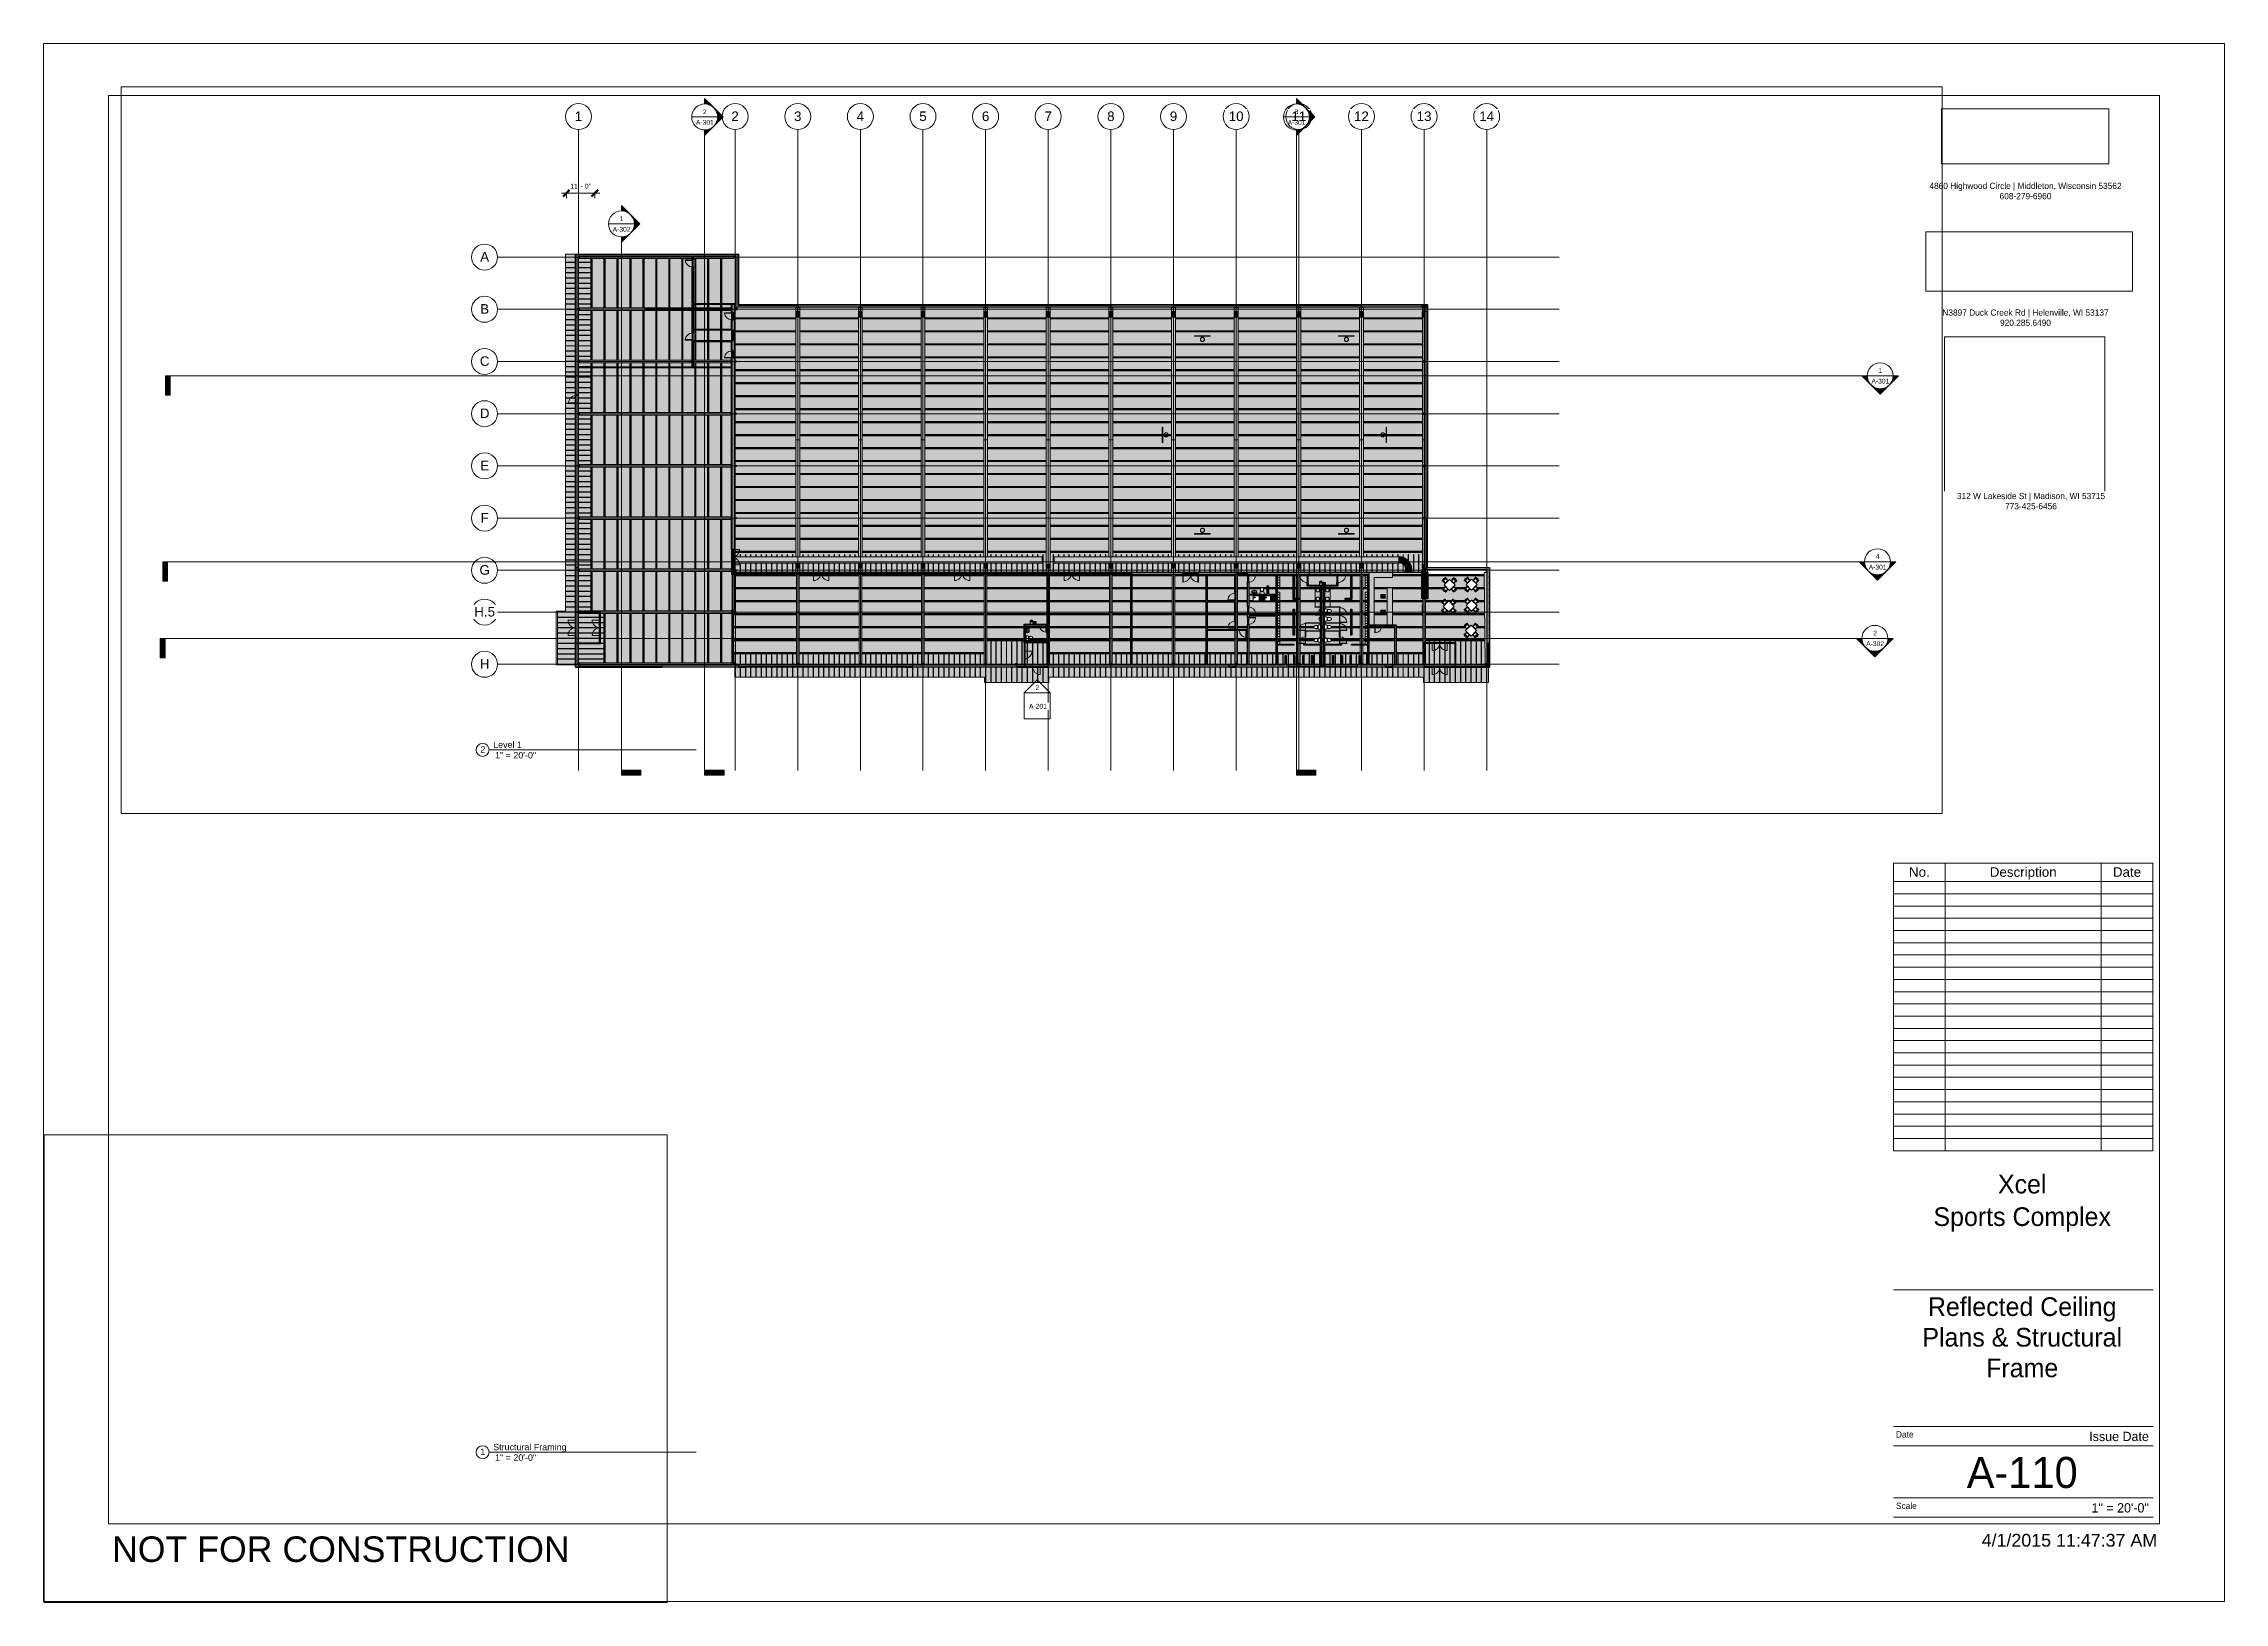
# Paper-space layout 'Layout1' of a CAD drawing. Header units: inches. Extents: x 0 to 42, y 0 to 30.
# The model-space entities are those that its viewports show. They can reach past a viewport. Long polylines and large blocks are cut down to what shows.
import ezdxf

# ---------------------------------------------------------------- set-up
doc = ezdxf.new("R2010")
doc.units = ezdxf.units.IN
doc.header["$MEASUREMENT"] = 0
for name, pattern in [('Dash', [0.25, 0.125, -0.125]), ('Dash dot dot', [0.8125, 0.25, -0.1875, 0, -0.1875, 0, -0.1875]), ('Grid Line 1_2_', [0.875, 0.5, -0.125, 0.125, -0.125])]:
    doc.linetypes.add(name, pattern=pattern)
for name, color, linetype, lineweight in [('A-ANNO-DIMS', 211, 'Continuous', 9), ('A-ANNO-DIMS-240', 211, 'Continuous', 9), ('A-DETL-THIN', 151, 'Continuous', 9), ('A-DOOR', 31, 'Continuous', 9), ('A-DOOR-GLAZ', 31, 'Continuous', 15), ('A-GLAZ-CURT', 52, 'Continuous', 9), ('A-GLAZ-CWMG', 51, 'Continuous', 9), ('A-ROOF', 132, 'Continuous', 9), ('A-ROOF-OTLN', 132, 'Continuous', 9), ('A-WALL', 113, 'Continuous', 9), ('A-WALL-PATT', 111, 'Continuous', 25), ('G-ANNO-SCHD', 231, 'Continuous', 9), ('G-ANNO-SYMB', 111, 'Continuous', 9), ('G-ANNO-TTLB', 6, 'Continuous', 9), ('G-ANNO-TTLB-MEDM', 33, 'Continuous', 20), ('G-ANNO-TTLB-THIN', 151, 'Continuous', 9), ('I-FURN', 30, 'Continuous', 9), ('I-WALL', 2, 'Continuous', 9), ('L-SITE-WALL', 31, 'Continuous', 9), ('M-HVAC-DUCT', 70, 'Continuous', 9), ('P-SANR-FIXT', 6, 'Continuous', 9), ('Q-CASE', 31, 'Continuous', 9), ('Q-SPCQ', 91, 'Continuous', 9), ('Q-SPCQ-HDLN', 91, 'Dash', 9), ('S-BEAM', 12, 'Continuous', 9), ('S-COLS', 52, 'Continuous', 9), ('S-GRID', 1, 'Continuous', 9), ('S-GRID-IDEN', 1, 'Continuous', 9)]:
    doc.layers.add(name, color=color, linetype=linetype, lineweight=lineweight)
doc.layers.add('G-ANNO-NPLT', color=191, linetype='Continuous', plot=False)
doc.styles.add('Arial', font='arial.ttf', dxfattribs={"height": 44.258982})
doc.styles.add('Arial_1', font='arial.ttf', dxfattribs={"height": 22.129491})
doc.styles.add('Arial_2', font='arial.ttf', dxfattribs={"height": 0.491766})
doc.styles.add('Arial_3', font='arial.ttf', dxfattribs={"height": 0.245883})
doc.styles.add('Arial_4', font='arial.ttf', dxfattribs={"height": 0.184412})
doc.styles.add('Arial_5', font='arial.ttf', dxfattribs={"height": 0.122942})
doc.styles.add('Century Gothic', font='GOTHIC.TTF', dxfattribs={"height": 0.119759})
doc.styles.add('Century Gothic_1', font='GOTHIC.TTF', dxfattribs={"height": 0.179639})
doc.styles.add('Century Gothic_2', font='GOTHIC.TTF', dxfattribs={"height": 0.598797})
doc.styles.add('Century Gothic_3', font='GOTHIC.TTF', dxfattribs={"height": 0.359278})
doc.dimstyles.new('Linear_-_3_32__Arial', dxfattribs={"dimscale": 12, "dimtxt": 22.5, "dimasz": 2.5, "dimexe": 1.875, "dimexo": 1.25, "dimgap": 1.25, "dimtad": 1, "dimdec": 4, "dimrnd": 0.0625, "dimzin": 1, "dimdsep": 46, "dimlunit": 4, "dimtxsty": 'Arial_1', "dimblk1": 'OBLIQUE', "dimblk2": 'OBLIQUE', "dimsah": 1, "dimcen": 0.09, "dimdle": 1.875, "dimazin": 0, "dimtfac": 1, "dimtdec": 4, "dimtix": 1, "dimtmove": 0, "dimatfit": 3, "dimfxl": 1, "dimtvp": 1, "dimtfill": 1, "dimfrac": 2, "dimtolj": 1, "dimtzin": 0, "dimarcsym": 2})
picture_1 = doc.add_image_def('image1.jpg', size_in_pixel=(232, 76))
picture_2 = doc.add_image_def('image2.jpg', size_in_pixel=(900, 259))
picture_3 = doc.add_image_def('image3.jpg', size_in_pixel=(939, 939))
pattern_1 = [(45, (9258.46, 0), (-23.758788, 23.758788), []), (45, (9258.46, 36), (-23.758788, 23.758788), [])]
pattern_2 = [(0, (9258.46, 0), (0, 30), []), (90, (9258.46, 0), (-30, 2e-15), [])]

psp = doc.layouts.get("Layout1")

msp = doc.modelspace()

# ---------------------------------------------------------------- texts
at = {"layer": 'G-ANNO-SYMB', "attachment_point": 2, "line_spacing_factor": 0.938532, "style": 'Arial_1'}
for s, insert, char_height, width in [('2', (31914.93601, -20219.67802), 22.12949, 20.52), ('A-301', (31914.93601, -20268.76863), 22.129491, 98.28), ('1', (31530.2292, -20713.98627), 22.12949, 20.52), ('A-302', (31530.2292, -20763.07688), 22.129491, 98.28), ('1', (37348.60859, -21415.67189), 22.12949, 20.52), ('A-301', (37348.60859, -21464.7625), 22.129491, 98.28), ('4', (37335.99183, -22275.10821), 22.12949, 20.52), ('A-301', (37335.99183, -22324.19882), 22.129491, 98.28), ('2', (37324.22569, -22629.01854), 22.12949, 20.52), ('A-302', (37324.22569, -22678.10915), 22.129491, 98.28)]:
    msp.add_mtext(s, dxfattribs=dict(at, insert=insert, char_height=char_height, width=width))

# ---------------------------------------------------------------- blocks, each defined once
blk = doc.blocks.new('E1 30 x 42 Horizontal - E1 30x42 Horizontal-11829-Reflected Ceiling Plans _ Structural Frame')
at = {"layer": 'G-ANNO-TTLB-MEDM'}
for p, q in [((1.24, 29.014), (1.24, 1.514)), ((40.74, 29.014), (1.24, 29.014)), ((40.74, 29.014), (40.74, 1.514)), ((40.615, 14.233), (35.615, 14.233)), ((35.615, 6.02), (40.615, 6.02)), ((1.24, 1.514), (40.74, 1.514)), ((40.615, 1.639), (35.615, 1.639))]:
    blk.add_line(p, q, dxfattribs=at)
at = {"layer": 'G-ANNO-TTLB-THIN'}
for p, q in [((-0.01, 30.014), (41.99, 30.014)), ((-0.01, 0.014), (-0.01, 30.014)), ((41.99, 0.014), (41.99, 30.014)), ((35.615, 3.389), (40.615, 3.389)), ((35.615, 3.014), (40.615, 3.014)), ((35.615, 2.014), (40.615, 2.014)), ((-0.01, 0.014), (41.99, 0.014))]:
    blk.add_line(p, q, dxfattribs=at)
at = {"layer": 'G-ANNO-TTLB', "insert": (1.307, 1.27), "char_height": 0.49177, "width": 10.47, "attachment_point": 1, "line_spacing_factor": 0.938532, "style": 'Arial_2'}
blk.add_mtext('NOT FOR CONSTRUCTION', dxfattribs=at)
at = {"layer": 'G-ANNO-TTLB'}
image = blk.add_image(picture_1, insert=(36.542, 27.7), size_in_units=(3.222, 1.056), dxfattribs=at)
image.dxf.flags = 7
image = blk.add_image(picture_2, insert=(36.241, 25.244), size_in_units=(3.98, 1.145), dxfattribs=at)
image.dxf.flags = 7
image = blk.add_image(picture_3, insert=(36.599, 21.275), size_in_units=(3.09, 3.09), dxfattribs=at)
image.dxf.flags = 7
at = {"layer": 'G-ANNO-TTLB', "line_spacing_factor": 0.984117, "style": 'Century Gothic', "bg_fill": 3, "box_fill_scale": 1.25, "bg_fill_color": 0, "bg_fill_transparency": 0}
for s, insert, char_height, width, attachment_point in [('4860 Highwood Circle | Middleton, Wisconsin 53562\\P608-279-6960', (38.159, 27.334), 0.11976, 4.914, 2), ('N3897 Duck Creek Rd | Helenville, WI 53137\\P920.285.6490', (38.159, 24.895), 0.11976, 4.1535, 2), ('312 W Lakeside St | Madison, WI 53715\\P773-425-6456', (38.265, 21.363), 0.11976, 3.666, 2), ('Date', (35.665, 3.294), 0.1198, 0.4725, 1), ('Scale', (35.665, 1.919), 0.1198, 0.5265, 1)]:
    blk.add_mtext(s, dxfattribs=dict(at, insert=insert, char_height=char_height, width=width, attachment_point=attachment_point))
blk = doc.blocks.new('Viewport - View Title-1830-Reflected Ceiling Plans _ Structural Frame')
at = {"layer": 'G-ANNO-TTLB'}
for start, end in [(0, 180), (180, 360)]:
    blk.add_arc((-0.125, 0), 0.125, start, end, dxfattribs=at)
blk = doc.blocks.new('Family7 - Family7-772884-Level 1')
at = {"layer": 'S-BEAM'}
h = blk.add_hatch(color=256, dxfattribs=at)
h.paths.add_polyline_path([(23094.89, -22358.803), (23094.89, -22339.554), (23086.515, -22339.554), (23086.515, -22358.803)], flags=0)
h.paths.add_polyline_path([(23085.265, -22358.803), (23085.265, -22339.554), (23076.89, -22339.554), (23076.89, -22358.803), (23080.753, -22358.803)], flags=0)
h.paths.add_polyline_path([(23076.89, -21154.372), (23085.265, -21154.372), (23085.265, -21135.053), (23076.89, -21135.053)], flags=0)
h.paths.add_polyline_path([(23086.515, -21154.372), (23094.89, -21154.372), (23094.89, -21135.053), (23086.515, -21135.053)], flags=0)
blk.add_hatch(color=256, dxfattribs=at).paths.add_polyline_path([(23076.89, -21747.003), (23094.89, -21747.003), (23094.89, -21179.561), (23076.89, -21179.561), (23076.89, -21716.956)], flags=0)
h = blk.add_hatch(color=256, dxfattribs=at)
h.paths.add_polyline_path([(23076.89, -22318.697), (23094.89, -22318.697), (23094.89, -22317.053), (23076.89, -22317.053)], flags=0)
h.paths.add_polyline_path([(23076.89, -22287.053), (23094.89, -22287.053), (23094.89, -21747.003), (23076.89, -21747.003), (23076.89, -22259.228)], flags=0)
for p, q in [((23076.89, -21135.053), (23076.89, -21154.372)), ((23094.89, -21154.372), (23094.89, -21135.053)), ((23076.89, -21179.636), (23076.89, -21747.003)), ((23094.89, -21747.003), (23094.89, -21179.636)), ((23076.89, -21747.003), (23076.89, -22287.053)), ((23076.89, -21747.003), (23094.89, -21747.003)), ((23094.89, -22287.053), (23094.89, -21747.003)), ((23076.89, -22317.053), (23076.89, -22318.697)), ((23094.89, -22318.697), (23094.89, -22317.053)), ((23076.89, -22339.554), (23076.89, -22358.803)), ((23094.89, -22358.803), (23094.89, -22339.554))]:
    blk.add_line(p, q, dxfattribs=at)
blk = doc.blocks.new('Family7 - Family7-V45-Level 1')
at = {"layer": 'S-BEAM'}
h = blk.add_hatch(color=256, dxfattribs=at)
h.paths.add_polyline_path([(24243.265, -22358.803), (24243.265, -22339.554), (24234.89, -22339.554), (24234.89, -22358.803), (24238.534, -22358.803)], flags=0)
h.paths.add_polyline_path([(24244.515, -22358.803), (24252.89, -22358.803), (24252.89, -22339.554), (24244.515, -22339.554), (24244.515, -22356.062)], flags=0)
h.paths.add_polyline_path([(24243.265, -21154.372), (24243.265, -21135.053), (24234.89, -21135.053), (24234.89, -21154.372)], flags=0)
h.paths.add_polyline_path([(24244.515, -21154.372), (24252.89, -21154.372), (24252.89, -21135.053), (24244.515, -21135.053)], flags=0)
for points in [[(24234.89, -21747.003), (24252.89, -21747.003), (24252.89, -21179.561), (24234.89, -21179.561), (24234.89, -21716.956)], [(24234.89, -22318.697), (24252.89, -22318.697), (24252.89, -21747.003), (24234.89, -21747.003), (24234.89, -22297.962)]]:
    blk.add_hatch(color=256, dxfattribs=at).paths.add_polyline_path(points, flags=0)
for p, q in [((24234.89, -21135.053), (24234.89, -21154.372)), ((24252.89, -21154.372), (24252.89, -21135.053)), ((24234.89, -21179.636), (24234.89, -21747.003)), ((24252.89, -21747.003), (24252.89, -21179.636)), ((24234.89, -21747.003), (24234.89, -22318.697)), ((24234.89, -21747.003), (24252.89, -21747.003)), ((24252.89, -22318.697), (24252.89, -21747.003)), ((24234.89, -22339.554), (24234.89, -22358.803)), ((24252.89, -22358.803), (24252.89, -22339.554))]:
    blk.add_line(p, q, dxfattribs=at)
blk = doc.blocks.new('Family7 - Family7-V46-Level 1')
at = {"layer": 'S-BEAM'}
for points in [[(25973.255, -21131.155), (25985.13, -21131.155), (25985.13, -21129.55), (25973.255, -21129.55)], [(25973.255, -21747.003), (25985.13, -21747.003), (25985.119, -21626.65), (25984.63, -21626.447), (25977.15, -21626.447), (25976.661, -21626.65), (25976.459, -21627.139), (25976.459, -21630.283), (25976.025, -21630.283), (25976.025, -21622.322), (25976.459, -21622.322), (25976.459, -21625.467), (25976.661, -21625.956), (25977.15, -21626.158), (25984.63, -21626.158), (25985.13, -21625.929), (25985.119, -21385.4), (25984.63, -21385.197), (25977.15, -21385.197), (25976.661, -21385.4), (25976.459, -21385.889), (25976.459, -21389.033), (25976.025, -21389.033), (25976.025, -21381.072), (25976.459, -21381.072), (25976.459, -21384.217), (25976.661, -21384.706), (25977.15, -21384.908), (25984.63, -21384.908), (25985.13, -21384.679), (25985.13, -21179.561), (25973.255, -21179.561), (25973.255, -21716.956)], [(25973.255, -22319.393), (25985.13, -22319.393), (25985.119, -22109.15), (25984.63, -22108.947), (25977.15, -22108.947), (25976.661, -22109.15), (25976.459, -22109.639), (25976.459, -22112.783), (25976.025, -22112.783), (25976.025, -22104.822), (25976.459, -22104.822), (25976.459, -22107.967), (25976.661, -22108.456), (25977.15, -22108.658), (25984.63, -22108.658), (25985.13, -22108.429), (25985.119, -21867.9), (25984.63, -21867.697), (25977.15, -21867.697), (25976.661, -21867.9), (25976.459, -21868.389), (25976.459, -21871.533), (25976.025, -21871.533), (25976.025, -21863.572), (25976.459, -21863.572), (25976.459, -21866.717), (25976.661, -21867.206), (25977.15, -21867.408), (25984.63, -21867.408), (25985.13, -21867.179), (25985.13, -21747.003), (25973.255, -21747.003), (25973.255, -22297.962)], [(25981.63, -22358.803), (25982.88, -22358.803), (25982.88, -22339.611), (25981.63, -22339.611), (25981.63, -22356.062)]]:
    blk.add_hatch(color=256, dxfattribs=at).paths.add_polyline_path(points, flags=0)
h = blk.add_hatch(color=256, dxfattribs=at)
h.paths.add_polyline_path([(25975.39, -22358.803), (25980.265, -22358.803), (25980.265, -22339.611), (25973.255, -22339.611), (25973.255, -22350.053), (25975.39, -22350.053), (25975.39, -22356.062)], flags=0)
h.paths.add_polyline_path([(25981.515, -22358.803), (25981.63, -22358.803), (25981.63, -22339.611), (25981.515, -22339.611), (25981.515, -22356.062)], flags=0)
h.paths.add_polyline_path([(25982.88, -22358.803), (25985.13, -22358.803), (25985.13, -22339.611), (25982.88, -22339.611), (25982.88, -22356.062)], flags=0)
h.paths.add_polyline_path([(25980.265, -21154.372), (25980.265, -21135.053), (25973.255, -21135.053), (25973.255, -21154.372)], flags=0)
h.paths.add_polyline_path([(25982.88, -21154.372), (25985.13, -21154.372), (25985.13, -21135.053), (25982.88, -21135.053)], flags=0)
h.paths.add_polyline_path([(25981.515, -21154.372), (25981.63, -21154.372), (25981.63, -21135.053), (25981.515, -21135.053)], flags=0)
h.paths.add_polyline_path([(25981.63, -21133.803), (25981.63, -21131.155), (25973.255, -21131.155), (25973.255, -21133.803), (25981.515, -21133.803)], flags=0)
h.paths.add_polyline_path([(25982.88, -21133.803), (25985.13, -21133.803), (25985.13, -21131.155), (25982.88, -21131.155)], flags=0)
h = blk.add_hatch(color=256, dxfattribs=at)
h.paths.add_polyline_path([(25982.88, -21154.372), (25982.88, -21135.053), (25981.63, -21135.053), (25981.63, -21154.372)], flags=0)
h.paths.add_polyline_path([(25982.88, -21133.803), (25982.88, -21131.155), (25981.63, -21131.155), (25981.63, -21133.803)], flags=0)
for p, q in [((25973.255, -21129.55), (25973.255, -21131.155)), ((25973.255, -21129.55), (25985.13, -21129.55)), ((25973.255, -21131.155), (25973.255, -21133.803)), ((25985.13, -21131.155), (25973.255, -21131.155)), ((25981.63, -21131.155), (25981.63, -21133.803)), ((25981.63, -21131.155), (25982.88, -21131.155)), ((25982.88, -21133.803), (25982.88, -21131.155)), ((25973.255, -21135.053), (25973.255, -21154.372)), ((25981.63, -21135.053), (25981.63, -21154.372)), ((25982.88, -21154.372), (25982.88, -21135.053)), ((25973.255, -21179.636), (25973.255, -21747.003)), ((25973.255, -21747.003), (25973.255, -22319.393)), ((25973.255, -21747.003), (25985.13, -21747.003)), ((25973.255, -22339.611), (25973.255, -22350.053)), ((25981.63, -22339.611), (25981.63, -22358.803)), ((25982.88, -22358.803), (25982.88, -22339.611))]:
    blk.add_line(p, q, dxfattribs=at)
blk = doc.blocks.new('HSS-Hollow Structural Section-Column - HSS6X6X1_4-556719-Level 1')
at = {"layer": 'S-COLS'}
h = blk.add_hatch(dxfattribs=at)
h.set_pattern_fill('FP_13', color=256, style=0, pattern_type=2)
h.set_pattern_definition([(225, (32344.35, -22784.303), (23.758788, -23.758788), []), (225, (32344.35, -22820.303), (23.758788, -23.758788), [])])
h.paths.add_polyline_path([(-2.534, 3), (-2.864, 2.864), (-3, 2.534), (-2.699, 2.699)], flags=0)
h.paths.add_polyline_path([(2.534, 3), (-2.534, 3), (-2.534, 2.767), (2.534, 2.767)], flags=0)
h.paths.add_polyline_path([(2.534, 3), (2.699, 2.699), (3, 2.534), (2.864, 2.864)], flags=0)
h.paths.add_polyline_path([(-3, -2.534), (-2.864, -2.864), (-2.534, -3), (-2.699, -2.699)], flags=0)
h.paths.add_polyline_path([(-2.767, 2.534), (-3, 2.534), (-3, -2.534), (-2.767, -2.534), (-2.767, -2.169)], flags=0)
h.paths.add_polyline_path([(3, -2.534), (2.699, -2.699), (2.534, -3), (2.864, -2.864)], flags=0)
h.paths.add_polyline_path([(3, 2.534), (2.767, 2.534), (2.767, -2.534), (3, -2.534), (3, -2.169)], flags=0)
h.paths.add_polyline_path([(2.534, -2.767), (-2.534, -2.767), (-2.534, -3), (2.534, -3)], flags=0)
at = {"layer": 'S-COLS', "lineweight": 15}
for p, q in [((-2.534, 3), (2.534, 3)), ((-3, -2.534), (-3, 2.534)), ((-2.767, 2.534), (-2.767, -2.534)), ((2.534, 2.767), (-2.534, 2.767)), ((2.767, -2.534), (2.767, 2.534)), ((3, 2.534), (3, -2.534)), ((-2.534, -2.767), (2.534, -2.767)), ((2.534, -3), (-2.534, -3))]:
    blk.add_line(p, q, dxfattribs=at)
for centre, radius, start, end in [((-2.534, 2.534), 0.466, 90, 180), ((2.534, 2.534), 0.466, 360, 90), ((-2.534, 2.534), 0.233, 90, 180), ((2.534, 2.534), 0.233, 0, 90), ((-2.534, -2.534), 0.466, 180, 270), ((-2.534, -2.534), 0.233, 180, 270), ((2.534, -2.534), 0.466, 270, 360), ((2.534, -2.534), 0.233, 270, 360)]:
    blk.add_arc(centre, radius, start, end, dxfattribs=at)
blk = doc.blocks.new('HSS-Hollow Structural Section-Column - HSS6X6X1_4-V47-Level 1')
at = {"layer": 'S-COLS', "lineweight": 15}
for p, q in [((-2.534, 3), (2.534, 3)), ((-3, -2.534), (-3, 2.534)), ((-2.767, 2.534), (-2.767, -2.534)), ((2.534, 2.767), (-2.534, 2.767)), ((2.767, -2.534), (2.767, 2.534)), ((3, 2.534), (3, -2.534)), ((-2.534, -2.767), (2.534, -2.767)), ((2.534, -3), (-2.534, -3))]:
    blk.add_line(p, q, dxfattribs=at)
for centre, radius, start, end in [((-2.534, 2.534), 0.466, 90, 180), ((2.534, 2.534), 0.466, 360, 90), ((-2.534, 2.534), 0.233, 90, 180), ((2.534, 2.534), 0.233, 0, 90), ((-2.534, -2.534), 0.466, 180, 270), ((-2.534, -2.534), 0.233, 180, 270), ((2.534, -2.534), 0.466, 270, 360), ((2.534, -2.534), 0.233, 270, 360)]:
    blk.add_arc(centre, radius, start, end, dxfattribs=at)
blk = doc.blocks.new('HSS-Hollow Structural Section-Column - HSS6X6X1_4-V48-Level 1')
at = {"layer": 'S-COLS', "lineweight": 15}
for p, q in [((-2.534, 3), (2.534, 3)), ((-3, -2.534), (-3, 2.534)), ((-2.767, 2.534), (-2.767, -2.534)), ((2.534, 2.767), (-2.534, 2.767)), ((2.767, -2.534), (2.767, 2.534)), ((3, 2.534), (3, -2.534)), ((-2.534, -2.767), (2.534, -2.767)), ((2.534, -3), (-2.534, -3))]:
    blk.add_line(p, q, dxfattribs=at)
for centre, radius, start, end in [((-2.534, 2.534), 0.466, 90, 180), ((2.534, 2.534), 0.466, 360, 90), ((-2.534, 2.534), 0.233, 90, 180), ((2.534, 2.534), 0.233, 0, 90), ((-2.534, -2.534), 0.466, 180, 270), ((-2.534, -2.534), 0.233, 180, 270), ((2.534, -2.534), 0.466, 270, 360), ((2.534, -2.534), 0.233, 270, 360)]:
    blk.add_arc(centre, radius, start, end, dxfattribs=at)
blk = doc.blocks.new('HSS-Hollow Structural Section-Column - HSS6X6X1_4-V49-Level 1')
at = {"layer": 'S-COLS', "lineweight": 15}
for p, q in [((-2.534, 3), (2.534, 3)), ((-3, -2.534), (-3, 2.534)), ((-2.767, 2.534), (-2.767, -2.534)), ((2.534, 2.767), (-2.534, 2.767)), ((2.767, -2.534), (2.767, 2.534)), ((3, 2.534), (3, -2.534)), ((-2.534, -2.767), (2.534, -2.767)), ((2.534, -3), (-2.534, -3))]:
    blk.add_line(p, q, dxfattribs=at)
for centre, radius, start, end in [((-2.534, 2.534), 0.466, 90, 180), ((2.534, 2.534), 0.466, 360, 90), ((-2.534, 2.534), 0.233, 90, 180), ((2.534, 2.534), 0.233, 0, 90), ((-2.534, -2.534), 0.466, 180, 270), ((-2.534, -2.534), 0.233, 180, 270), ((2.534, -2.534), 0.466, 270, 360), ((2.534, -2.534), 0.233, 270, 360)]:
    blk.add_arc(centre, radius, start, end, dxfattribs=at)
blk = doc.blocks.new('HSS-Hollow Structural Section-Column - HSS6X6X1_4-V50-Level 1')
at = {"layer": 'S-COLS', "lineweight": 15}
for p, q in [((-2.534, 3), (2.534, 3)), ((-3, -2.534), (-3, 2.534)), ((-2.767, 2.534), (-2.767, -2.534)), ((2.534, 2.767), (-2.534, 2.767)), ((2.767, -2.534), (2.767, 2.534)), ((3, 2.534), (3, -2.534)), ((-2.534, -2.767), (2.534, -2.767)), ((2.534, -3), (-2.534, -3))]:
    blk.add_line(p, q, dxfattribs=at)
for centre, radius, start, end in [((-2.534, 2.534), 0.466, 90, 180), ((2.534, 2.534), 0.466, 360, 90), ((-2.534, 2.534), 0.233, 90, 180), ((2.534, 2.534), 0.233, 0, 90), ((-2.534, -2.534), 0.466, 180, 270), ((-2.534, -2.534), 0.233, 180, 270), ((2.534, -2.534), 0.466, 270, 360), ((2.534, -2.534), 0.233, 270, 360)]:
    blk.add_arc(centre, radius, start, end, dxfattribs=at)
blk = doc.blocks.new('HSS-Hollow Structural Section-Column - HSS6X6X1_4-V51-Level 1')
at = {"layer": 'S-COLS'}
h = blk.add_hatch(dxfattribs=at)
h.set_pattern_fill('FP_14', color=256, style=0, pattern_type=2)
h.set_pattern_definition([(225, (34081.35, -22784.303), (23.758788, -23.758788), []), (225, (34081.35, -22820.303), (23.758788, -23.758788), [])])
h.paths.add_polyline_path([(-2.534, 3), (-2.864, 2.864), (-3, 2.534), (-2.699, 2.699)], flags=0)
h.paths.add_polyline_path([(2.534, 3), (-2.534, 3), (-2.534, 2.767), (2.534, 2.767)], flags=0)
h.paths.add_polyline_path([(2.534, 3), (2.699, 2.699), (3, 2.534), (2.864, 2.864)], flags=0)
h.paths.add_polyline_path([(3, -2.534), (2.699, -2.699), (2.534, -3), (2.864, -2.864)], flags=0)
h.paths.add_polyline_path([(3, 2.534), (2.767, 2.534), (2.767, -2.534), (3, -2.534), (3, -2.169)], flags=0)
h.paths.add_polyline_path([(-3, -2.534), (-2.864, -2.864), (-2.534, -3), (-2.699, -2.699)], flags=0)
h.paths.add_polyline_path([(-2.767, 2.534), (-3, 2.534), (-3, -2.534), (-2.767, -2.534), (-2.767, -2.169)], flags=0)
h.paths.add_polyline_path([(2.534, -2.767), (-2.534, -2.767), (-2.534, -3), (2.534, -3)], flags=0)
at = {"layer": 'S-COLS', "lineweight": 15}
for p, q in [((-2.534, 3), (2.534, 3)), ((-3, -2.534), (-3, 2.534)), ((-2.767, 2.534), (-2.767, -2.534)), ((2.534, 2.767), (-2.534, 2.767)), ((2.767, -2.534), (2.767, 2.534)), ((3, 2.534), (3, -2.534)), ((-2.534, -2.767), (2.534, -2.767)), ((2.534, -3), (-2.534, -3))]:
    blk.add_line(p, q, dxfattribs=at)
for centre, radius, start, end in [((-2.534, 2.534), 0.466, 90, 180), ((2.534, 2.534), 0.466, 360, 90), ((-2.534, 2.534), 0.233, 90, 180), ((2.534, 2.534), 0.233, 0, 90), ((-2.534, -2.534), 0.466, 180, 270), ((-2.534, -2.534), 0.233, 180, 270), ((2.534, -2.534), 0.466, 270, 360), ((2.534, -2.534), 0.233, 270, 360)]:
    blk.add_arc(centre, radius, start, end, dxfattribs=at)
blk = doc.blocks.new('HSS-Hollow Structural Section-Column - HSS6X6X1_4-V52-Level 1')
at = {"layer": 'S-COLS'}
h = blk.add_hatch(dxfattribs=at)
h.set_pattern_fill('FP_15', color=256, style=0, pattern_type=2)
h.set_pattern_definition([(225, (34370.85, -22784.303), (23.758788, -23.758788), []), (225, (34370.85, -22820.303), (23.758788, -23.758788), [])])
h.paths.add_polyline_path([(-2.534, 3), (-2.864, 2.864), (-3, 2.534), (-2.699, 2.699)], flags=0)
h.paths.add_polyline_path([(2.534, 3), (-2.534, 3), (-2.534, 2.767), (2.534, 2.767)], flags=0)
h.paths.add_polyline_path([(2.534, 3), (2.699, 2.699), (3, 2.534), (2.864, 2.864)], flags=0)
h.paths.add_polyline_path([(3, -2.534), (2.699, -2.699), (2.534, -3), (2.864, -2.864)], flags=0)
h.paths.add_polyline_path([(3, 2.534), (2.767, 2.534), (2.767, -2.534), (3, -2.534), (3, -2.169)], flags=0)
h.paths.add_polyline_path([(-3, -2.534), (-2.864, -2.864), (-2.534, -3), (-2.699, -2.699)], flags=0)
h.paths.add_polyline_path([(-2.767, 2.534), (-3, 2.534), (-3, -2.534), (-2.767, -2.534), (-2.767, -2.169)], flags=0)
h.paths.add_polyline_path([(2.534, -2.767), (-2.534, -2.767), (-2.534, -3), (2.534, -3)], flags=0)
at = {"layer": 'S-COLS', "lineweight": 15}
for p, q in [((-2.534, 3), (2.534, 3)), ((-3, -2.534), (-3, 2.534)), ((-2.767, 2.534), (-2.767, -2.534)), ((2.534, 2.767), (-2.534, 2.767)), ((2.767, -2.534), (2.767, 2.534)), ((3, 2.534), (3, -2.534)), ((-2.534, -2.767), (2.534, -2.767)), ((2.534, -3), (-2.534, -3))]:
    blk.add_line(p, q, dxfattribs=at)
for centre, radius, start, end in [((-2.534, 2.534), 0.466, 90, 180), ((2.534, 2.534), 0.466, 360, 90), ((-2.534, 2.534), 0.233, 90, 180), ((2.534, 2.534), 0.233, 0, 90), ((-2.534, -2.534), 0.466, 180, 270), ((-2.534, -2.534), 0.233, 180, 270), ((2.534, -2.534), 0.466, 270, 360), ((2.534, -2.534), 0.233, 270, 360)]:
    blk.add_arc(centre, radius, start, end, dxfattribs=at)
blk = doc.blocks.new('HSS-Hollow Structural Section-Column - HSS6X6X1_4-V53-Level 1')
at = {"layer": 'S-COLS'}
h = blk.add_hatch(dxfattribs=at)
h.set_pattern_fill('FP_16', color=256, style=0, pattern_type=2)
h.set_pattern_definition([(225, (34660.35, -22784.303), (23.758788, -23.758788), []), (225, (34660.35, -22820.303), (23.758788, -23.758788), [])])
h.paths.add_polyline_path([(-2.534, 3), (-2.864, 2.864), (-3, 2.534), (-2.699, 2.699)], flags=0)
h.paths.add_polyline_path([(2.534, 3), (-2.534, 3), (-2.534, 2.767), (2.534, 2.767)], flags=0)
h.paths.add_polyline_path([(2.534, 3), (2.699, 2.699), (3, 2.534), (2.864, 2.864)], flags=0)
h.paths.add_polyline_path([(3, -2.534), (2.699, -2.699), (2.534, -3), (2.864, -2.864)], flags=0)
h.paths.add_polyline_path([(3, 2.534), (2.767, 2.534), (2.767, -2.534), (3, -2.534), (3, -2.169)], flags=0)
h.paths.add_polyline_path([(-3, -2.534), (-2.864, -2.864), (-2.534, -3), (-2.699, -2.699)], flags=0)
h.paths.add_polyline_path([(-2.767, 2.534), (-3, 2.534), (-3, -2.534), (-2.767, -2.534), (-2.767, -2.169)], flags=0)
h.paths.add_polyline_path([(2.534, -2.767), (-2.534, -2.767), (-2.534, -3), (2.534, -3)], flags=0)
at = {"layer": 'S-COLS', "lineweight": 15}
for p, q in [((-2.534, 3), (2.534, 3)), ((-3, -2.534), (-3, 2.534)), ((-2.767, 2.534), (-2.767, -2.534)), ((2.534, 2.767), (-2.534, 2.767)), ((2.767, -2.534), (2.767, 2.534)), ((3, 2.534), (3, -2.534)), ((-2.534, -2.767), (2.534, -2.767)), ((2.534, -3), (-2.534, -3))]:
    blk.add_line(p, q, dxfattribs=at)
for centre, radius, start, end in [((-2.534, 2.534), 0.466, 90, 180), ((2.534, 2.534), 0.466, 360, 90), ((-2.534, 2.534), 0.233, 90, 180), ((2.534, 2.534), 0.233, 0, 90), ((-2.534, -2.534), 0.466, 180, 270), ((-2.534, -2.534), 0.233, 180, 270), ((2.534, -2.534), 0.466, 270, 360), ((2.534, -2.534), 0.233, 270, 360)]:
    blk.add_arc(centre, radius, start, end, dxfattribs=at)
blk = doc.blocks.new('HSS-Hollow Structural Section-Column - HSS6X6X1_4-V54-Level 1')
at = {"layer": 'S-COLS'}
h = blk.add_hatch(dxfattribs=at)
h.set_pattern_fill('FP_17', color=256, style=0, pattern_type=2)
h.set_pattern_definition([(225, (34949.85, -22784.303), (23.758788, -23.758788), []), (225, (34949.85, -22820.303), (23.758788, -23.758788), [])])
h.paths.add_polyline_path([(-2.534, 3), (-2.864, 2.864), (-3, 2.534), (-2.699, 2.699)], flags=0)
h.paths.add_polyline_path([(2.534, 3), (2.699, 2.699), (3, 2.534), (2.864, 2.864)], flags=0)
h.paths.add_polyline_path([(-2.534, 3), (-2.534, 2.767), (2.534, 2.767), (2.534, 3)], flags=0)
h.paths.add_polyline_path([(-3, -2.534), (-2.864, -2.864), (-2.534, -3), (-2.699, -2.699)], flags=0)
h.paths.add_polyline_path([(-2.767, 2.534), (-3, 2.534), (-3, -2.534), (-2.767, -2.534), (-2.767, -2.169)], flags=0)
h.paths.add_polyline_path([(3, -2.534), (2.699, -2.699), (2.534, -3), (2.864, -2.864)], flags=0)
h.paths.add_polyline_path([(3, 2.534), (2.767, 2.534), (2.767, -2.534), (3, -2.534), (3, -2.169)], flags=0)
h.paths.add_polyline_path([(1.31, -2.767), (-2.534, -2.767), (-2.534, -3), (2.534, -3), (2.534, -2.767)], flags=0)
at = {"layer": 'S-COLS', "lineweight": 15}
for p, q in [((-2.534, 3), (2.534, 3)), ((-3, -2.534), (-3, 2.534)), ((-2.767, 2.534), (-2.767, -2.534)), ((2.534, 2.767), (-2.534, 2.767)), ((2.767, -2.534), (2.767, 2.534)), ((3, 2.534), (3, -2.534)), ((-2.534, -2.767), (2.534, -2.767)), ((2.534, -3), (-2.534, -3))]:
    blk.add_line(p, q, dxfattribs=at)
for centre, radius, start, end in [((-2.534, 2.534), 0.466, 90, 180), ((2.534, 2.534), 0.466, 360, 90), ((-2.534, 2.534), 0.233, 90, 180), ((2.534, 2.534), 0.233, 0, 90), ((-2.534, -2.534), 0.466, 180, 270), ((-2.534, -2.534), 0.233, 180, 270), ((2.534, -2.534), 0.466, 270, 360), ((2.534, -2.534), 0.233, 270, 360)]:
    blk.add_arc(centre, radius, start, end, dxfattribs=at)
blk = doc.blocks.new('HSS-Hollow Structural Section-Column - HSS6X6X1_4-V55-Level 1')
at = {"layer": 'S-COLS'}
h = blk.add_hatch(dxfattribs=at)
h.set_pattern_fill('FP_18', color=256, style=0, pattern_type=2)
h.set_pattern_definition([(225, (35239.35, -22784.303), (23.758788, -23.758788), []), (225, (35239.35, -22820.303), (23.758788, -23.758788), [])])
h.paths.add_polyline_path([(-2.534, 3), (-2.864, 2.864), (-2.955, 2.558), (-2.699, 2.699)], flags=0)
h.paths.add_polyline_path([(2.534, 3), (2.699, 2.699), (3, 2.534), (2.864, 2.864)], flags=0)
h.paths.add_polyline_path([(-2.534, 3), (-2.534, 2.767), (2.534, 2.767), (2.534, 3)], flags=0)
h.paths.add_polyline_path([(-3, -2.534), (-2.864, -2.864), (-2.534, -3), (-2.699, -2.699), (-2.955, -2.558)], flags=0)
h.paths.add_polyline_path([(-2.767, 2.534), (-3, 2.534), (-2.955, -2.534), (-2.767, -2.534), (-2.767, -2.169)], flags=0)
h.paths.add_polyline_path([(3, -2.534), (2.699, -2.699), (2.534, -3), (2.864, -2.864)], flags=0)
h.paths.add_polyline_path([(3, 2.534), (2.767, 2.534), (2.767, -2.534), (3, -2.534), (3, -2.169)], flags=0)
h.paths.add_polyline_path([(2.534, -2.767), (-2.534, -2.767), (-2.534, -3), (2.534, -3)], flags=0)
at = {"layer": 'S-COLS', "lineweight": 15}
for p, q in [((-2.534, 3), (2.534, 3)), ((-3, -2.534), (-3, 2.534)), ((-2.767, 2.534), (-2.767, -2.534)), ((2.534, 2.767), (-2.534, 2.767)), ((2.767, -2.534), (2.767, 2.534)), ((3, 2.534), (3, -2.534)), ((-2.534, -2.767), (2.534, -2.767)), ((2.534, -3), (-2.534, -3))]:
    blk.add_line(p, q, dxfattribs=at)
for centre, radius, start, end in [((-2.534, 2.534), 0.466, 90, 180), ((2.534, 2.534), 0.466, 360, 90), ((-2.534, 2.534), 0.233, 90, 180), ((2.534, 2.534), 0.233, 0, 90), ((-2.534, -2.534), 0.466, 180, 270), ((-2.534, -2.534), 0.233, 180, 270), ((2.534, -2.534), 0.466, 270, 360), ((2.534, -2.534), 0.233, 270, 360)]:
    blk.add_arc(centre, radius, start, end, dxfattribs=at)
blk = doc.blocks.new('W-Wide Flange - W21X166-782530-Level 1')
at = {"layer": 'S-BEAM'}
for points in [[(23092.09, -22779.867), (23092.09, -22368.678), (23079.69, -22368.678), (23079.69, -22779.867), (23080.753, -22779.867)], [(23080.753, -22780.747), (23084.625, -22780.745), (23084.625, -22779.923), (23079.69, -22779.923), (23079.69, -22780.747)], [(23084.625, -22780.747), (23085.515, -22780.71), (23085.485, -22779.923), (23084.625, -22779.923), (23084.625, -22780.745)], [(23086.265, -22780.71), (23086.265, -22779.96), (23085.515, -22779.96), (23085.515, -22780.71)], [(23092.09, -22780.747), (23092.09, -22779.923), (23087.155, -22779.923), (23087.155, -22780.747)]]:
    blk.add_hatch(color=256, dxfattribs=at).paths.add_polyline_path(points, flags=0)
h = blk.add_hatch(color=256, dxfattribs=at)
h.paths.add_polyline_path([(23086.526, -22779.923), (23086.265, -22779.96), (23086.296, -22780.719), (23086.526, -22780.736)], flags=0)
h.paths.add_polyline_path([(23086.71, -22779.923), (23086.526, -22779.923), (23086.526, -22780.736), (23086.71, -22780.742)], flags=0)
h.paths.add_polyline_path([(23087.155, -22780.747), (23087.155, -22779.923), (23086.71, -22779.923), (23086.71, -22780.742), (23086.925, -22780.745)], flags=0)
for p, q in [((23079.69, -22779.867), (23079.69, -22368.678)), ((23092.09, -22779.867), (23092.09, -22368.678)), ((23079.69, -22779.923), (23079.69, -22779.867)), ((23079.69, -22779.867), (23092.09, -22779.867)), ((23084.625, -22779.923), (23079.69, -22779.923)), ((23079.69, -22780.747), (23079.69, -22779.923)), ((23085.515, -22780.71), (23085.515, -22779.96)), ((23086.265, -22779.96), (23086.265, -22780.71)), ((23092.09, -22779.923), (23087.155, -22779.923)), ((23092.09, -22779.867), (23092.09, -22779.923)), ((23092.09, -22780.747), (23092.09, -22779.923)), ((23079.69, -22780.803), (23079.69, -22780.747)), ((23079.69, -22780.747), (23084.625, -22780.747)), ((23087.155, -22780.747), (23092.09, -22780.747)), ((23092.09, -22780.747), (23092.09, -22780.803)), ((23092.09, -22780.803), (23079.69, -22780.803))]:
    blk.add_line(p, q, dxfattribs=at)
for centre, start_param, end_param in [((23084.625, -22779.96), 0, 1.570796), ((23087.155, -22779.96), 1.570796, 3.141593), ((23084.625, -22780.71), 4.712389, 6.283185), ((23087.155, -22780.71), 3.141593, 4.712389)]:
    blk.add_ellipse(centre, major_axis=(0.89, 0), ratio=0.041631, start_param=start_param, end_param=end_param, dxfattribs=at)
blk = doc.blocks.new('W-Wide Flange - W21X166-782504-Level 1')
at = {"layer": 'S-BEAM'}
for points in [[(23374.518, -22779.867), (23381.59, -22779.867), (23381.59, -22368.678), (23369.19, -22368.678), (23369.19, -22779.867)], [(23369.19, -22780.747), (23374.125, -22780.745), (23374.125, -22779.923), (23369.19, -22779.923), (23369.19, -22780.745)], [(23381.59, -22780.747), (23381.59, -22779.923), (23376.655, -22779.923), (23376.655, -22780.747)]]:
    blk.add_hatch(color=256, dxfattribs=at).paths.add_polyline_path(points, flags=0)
h = blk.add_hatch(color=256, dxfattribs=at)
h.paths.add_polyline_path([(23374.356, -22780.745), (23375.015, -22780.71), (23374.985, -22779.923), (23374.356, -22779.923), (23374.356, -22780.744)], flags=0)
h.paths.add_polyline_path([(23374.125, -22780.747), (23374.356, -22780.745), (23374.355, -22779.923), (23374.125, -22779.923), (23374.125, -22780.745)], flags=0)
h = blk.add_hatch(color=256, dxfattribs=at)
h.paths.add_polyline_path([(23381.59, -22780.803), (23381.59, -22780.747), (23374.518, -22780.803)], flags=0)
h.paths.add_polyline_path([(23375.015, -22780.71), (23375.765, -22780.71), (23375.765, -22779.96), (23375.015, -22779.96)], flags=0)
h = blk.add_hatch(color=256, dxfattribs=at)
h.paths.add_polyline_path([(23376.026, -22779.923), (23375.765, -22779.96), (23375.796, -22780.719), (23376.026, -22780.736)], flags=0)
h.paths.add_polyline_path([(23376.21, -22779.923), (23376.026, -22779.923), (23376.026, -22780.736), (23376.21, -22780.742)], flags=0)
h.paths.add_polyline_path([(23376.655, -22780.747), (23376.655, -22779.923), (23376.21, -22779.923), (23376.21, -22780.742), (23376.425, -22780.745)], flags=0)
for p, q in [((23369.19, -22779.867), (23369.19, -22368.678)), ((23381.59, -22779.867), (23381.59, -22368.678)), ((23369.19, -22779.923), (23369.19, -22779.867)), ((23369.19, -22779.867), (23381.59, -22779.867)), ((23374.125, -22779.923), (23369.19, -22779.923)), ((23369.19, -22780.747), (23369.19, -22779.923)), ((23375.015, -22780.71), (23375.015, -22779.96)), ((23375.765, -22779.96), (23375.765, -22780.71)), ((23381.59, -22779.923), (23376.655, -22779.923)), ((23381.59, -22779.867), (23381.59, -22779.923)), ((23381.59, -22780.747), (23381.59, -22779.923)), ((23369.19, -22780.803), (23369.19, -22780.747)), ((23369.19, -22780.747), (23374.125, -22780.747)), ((23376.655, -22780.747), (23381.59, -22780.747)), ((23381.59, -22780.747), (23381.59, -22780.803)), ((23381.59, -22780.803), (23369.19, -22780.803))]:
    blk.add_line(p, q, dxfattribs=at)
for centre, start_param, end_param in [((23374.125, -22779.96), 0, 1.570796), ((23376.655, -22779.96), 1.570796, 3.141593), ((23374.125, -22780.71), 4.712389, 6.283185), ((23376.655, -22780.71), 3.141593, 4.712389)]:
    blk.add_ellipse(centre, major_axis=(0.89, 0), ratio=0.041631, start_param=start_param, end_param=end_param, dxfattribs=at)
blk = doc.blocks.new('W-Wide Flange - W21X166-782557-Level 1')
at = {"layer": 'S-BEAM'}
for points in [[(23671.09, -22779.867), (23671.09, -22368.678), (23658.69, -22368.678), (23658.69, -22779.867), (23668.284, -22779.867)], [(23663.625, -22780.747), (23663.625, -22779.923), (23658.69, -22779.923), (23658.69, -22780.747)], [(23663.625, -22780.747), (23664.515, -22780.71), (23664.485, -22779.923), (23663.625, -22779.923), (23663.625, -22780.745)], [(23671.09, -22780.747), (23671.09, -22779.923), (23666.155, -22779.923), (23666.155, -22780.747), (23668.284, -22780.747)]]:
    blk.add_hatch(color=256, dxfattribs=at).paths.add_polyline_path(points, flags=0)
h = blk.add_hatch(color=256, dxfattribs=at)
h.paths.add_polyline_path([(23671.09, -22780.803), (23671.09, -22780.747), (23668.284, -22780.803)], flags=0)
h.paths.add_polyline_path([(23664.515, -22780.71), (23665.265, -22780.71), (23665.265, -22779.96), (23664.515, -22779.96)], flags=0)
h = blk.add_hatch(color=256, dxfattribs=at)
h.paths.add_polyline_path([(23665.526, -22779.923), (23665.265, -22779.96), (23665.296, -22780.719), (23665.526, -22780.736)], flags=0)
h.paths.add_polyline_path([(23665.71, -22779.923), (23665.526, -22779.923), (23665.526, -22780.736), (23665.71, -22780.742)], flags=0)
h.paths.add_polyline_path([(23666.155, -22780.747), (23666.155, -22779.923), (23665.71, -22779.923), (23665.71, -22780.742), (23665.925, -22780.745)], flags=0)
for p, q in [((23658.69, -22779.867), (23658.69, -22368.678)), ((23671.09, -22779.867), (23671.09, -22368.678)), ((23658.69, -22779.923), (23658.69, -22779.867)), ((23658.69, -22779.867), (23671.09, -22779.867)), ((23663.625, -22779.923), (23658.69, -22779.923)), ((23658.69, -22780.747), (23658.69, -22779.923)), ((23664.515, -22780.71), (23664.515, -22779.96)), ((23665.265, -22779.96), (23665.265, -22780.71)), ((23671.09, -22779.923), (23666.155, -22779.923)), ((23671.09, -22779.867), (23671.09, -22779.923)), ((23671.09, -22780.747), (23671.09, -22779.923)), ((23658.69, -22780.803), (23658.69, -22780.747)), ((23658.69, -22780.747), (23663.625, -22780.747)), ((23666.155, -22780.747), (23671.09, -22780.747)), ((23671.09, -22780.747), (23671.09, -22780.803)), ((23671.09, -22780.803), (23658.69, -22780.803))]:
    blk.add_line(p, q, dxfattribs=at)
for centre, start_param, end_param in [((23663.625, -22779.96), 0, 1.570796), ((23666.155, -22779.96), 1.570796, 3.141593), ((23663.625, -22780.71), 4.712389, 6.283185), ((23666.155, -22780.71), 3.141593, 4.712389)]:
    blk.add_ellipse(centre, major_axis=(0.89, 0), ratio=0.041631, start_param=start_param, end_param=end_param, dxfattribs=at)
blk = doc.blocks.new('W-Wide Flange - W21X166-782610-Level 1')
at = {"layer": 'S-BEAM'}
h = blk.add_hatch(color=256, dxfattribs=at)
h.paths.add_polyline_path([(24238.534, -22779.867), (24241.39, -22779.867), (24241.39, -22685.865), (24237.69, -22685.865), (24237.69, -22779.867)], flags=0)
h.paths.add_polyline_path([(24250.09, -22779.867), (24250.09, -22368.678), (24246.39, -22368.678), (24246.39, -22779.867)], flags=0)
h.paths.add_polyline_path([(24238.534, -22680.865), (24241.39, -22680.865), (24241.39, -22603.865), (24237.69, -22603.865), (24237.69, -22680.865)], flags=0)
h.paths.add_polyline_path([(24237.69, -22598.865), (24241.39, -22598.865), (24241.39, -22368.678), (24237.69, -22368.678), (24237.69, -22569.098)], flags=0)
for points in [[(24241.39, -22780.747), (24241.39, -22779.923), (24237.69, -22779.923), (24237.69, -22780.747), (24238.534, -22780.747)], [(24241.39, -22779.923), (24241.39, -22779.867), (24238.534, -22779.923)], [(24250.09, -22780.747), (24250.09, -22779.923), (24246.39, -22779.923), (24246.39, -22780.747)]]:
    blk.add_hatch(color=256, dxfattribs=at).paths.add_polyline_path(points, flags=0)
for p, q in [((24237.69, -22598.865), (24237.69, -22368.678)), ((24250.09, -22779.867), (24250.09, -22368.678)), ((24237.69, -22680.865), (24237.69, -22603.865)), ((24237.69, -22779.867), (24237.69, -22685.865)), ((24237.69, -22779.923), (24237.69, -22779.867)), ((24237.69, -22779.867), (24241.39, -22779.867)), ((24241.39, -22779.923), (24237.69, -22779.923)), ((24237.69, -22780.747), (24237.69, -22779.923)), ((24246.39, -22779.867), (24250.09, -22779.867)), ((24250.09, -22779.923), (24246.39, -22779.923)), ((24250.09, -22779.867), (24250.09, -22779.923)), ((24250.09, -22780.747), (24250.09, -22779.923)), ((24237.69, -22780.803), (24237.69, -22780.747)), ((24237.69, -22780.747), (24241.39, -22780.747)), ((24246.361, -22780.747), (24250.09, -22780.747)), ((24250.09, -22780.747), (24250.09, -22780.803)), ((24241.39, -22780.803), (24237.69, -22780.803)), ((24250.09, -22780.803), (24246.364, -22780.803))]:
    blk.add_line(p, q, dxfattribs=at)
blk = doc.blocks.new('W-Wide Flange - W21X166-V56-Level 1')
at = {"layer": 'S-BEAM'}
for points in [[(24539.59, -22779.867), (24539.59, -22368.678), (24527.19, -22368.678), (24527.19, -22779.867), (24532.299, -22779.867)], [(24532.125, -22780.747), (24532.125, -22779.923), (24527.19, -22779.923), (24527.19, -22780.747)], [(24532.125, -22780.747), (24533.015, -22780.71), (24532.985, -22779.923), (24532.125, -22779.923)], [(24539.59, -22780.747), (24539.59, -22779.923), (24534.655, -22779.923), (24534.655, -22780.747)]]:
    blk.add_hatch(color=256, dxfattribs=at).paths.add_polyline_path(points, flags=0)
h = blk.add_hatch(color=256, dxfattribs=at)
h.paths.add_polyline_path([(24539.59, -22780.803), (24539.59, -22780.747), (24532.299, -22780.803)], flags=0)
h.paths.add_polyline_path([(24533.765, -22780.71), (24533.765, -22779.96), (24533.015, -22779.96), (24533.015, -22780.71)], flags=0)
h = blk.add_hatch(color=256, dxfattribs=at)
h.paths.add_polyline_path([(24534.026, -22779.923), (24533.765, -22779.96), (24533.796, -22780.719), (24534.026, -22780.736)], flags=0)
h.paths.add_polyline_path([(24534.21, -22779.923), (24534.026, -22779.923), (24534.026, -22780.736), (24534.21, -22780.742)], flags=0)
h.paths.add_polyline_path([(24534.655, -22780.747), (24534.655, -22779.923), (24534.21, -22779.923), (24534.21, -22780.742), (24534.425, -22780.745)], flags=0)
for p, q in [((24527.19, -22779.867), (24527.19, -22368.678)), ((24539.59, -22779.867), (24539.59, -22368.678)), ((24527.19, -22779.923), (24527.19, -22779.867)), ((24527.19, -22779.867), (24539.59, -22779.867)), ((24532.125, -22779.923), (24527.19, -22779.923)), ((24527.19, -22780.747), (24527.19, -22779.923)), ((24533.015, -22780.71), (24533.015, -22779.96)), ((24533.765, -22779.96), (24533.765, -22780.71)), ((24539.59, -22779.923), (24534.655, -22779.923)), ((24539.59, -22779.867), (24539.59, -22779.923)), ((24539.59, -22780.747), (24539.59, -22779.923)), ((24527.19, -22780.803), (24527.19, -22780.747)), ((24527.19, -22780.747), (24532.125, -22780.747)), ((24534.655, -22780.747), (24539.59, -22780.747)), ((24539.59, -22780.747), (24539.59, -22780.803)), ((24539.59, -22780.803), (24527.19, -22780.803))]:
    blk.add_line(p, q, dxfattribs=at)
for centre, start_param, end_param in [((24532.125, -22779.96), 1.373044, 1.570796), ((24532.125, -22779.96), 0, 1.308997), ((24534.655, -22779.96), 1.570796, 3.141593), ((24532.125, -22780.71), 4.712389, 6.283185), ((24534.655, -22780.71), 3.141593, 4.712389)]:
    blk.add_ellipse(centre, major_axis=(0.89, 0), ratio=0.041631, start_param=start_param, end_param=end_param, dxfattribs=at)
blk = doc.blocks.new('W-Wide Flange - W21X166-V57-Level 1')
at = {"layer": 'S-BEAM'}
h = blk.add_hatch(color=256, dxfattribs=at)
h.paths.add_polyline_path([(25106.19, -22779.867), (25118.59, -22779.867), (25118.59, -22628.553), (25106.19, -22628.553), (25106.19, -22772.45)], flags=0)
h.paths.add_polyline_path([(25110.89, -22623.553), (25118.59, -22623.553), (25118.59, -22368.678), (25110.89, -22368.678), (25110.89, -22618.053)], flags=0)
h = blk.add_hatch(color=256, dxfattribs=at)
h.paths.add_polyline_path([(25118.59, -22780.803), (25118.59, -22780.747), (25106.19, -22780.803)], flags=0)
h.paths.add_polyline_path([(25112.765, -22780.71), (25112.765, -22779.96), (25112.015, -22779.96), (25112.015, -22780.71)], flags=0)
h.paths.add_polyline_path([(25118.59, -22779.923), (25118.59, -22779.867), (25113.655, -22779.923)], flags=0)
for points in [[(25111.125, -22780.747), (25111.125, -22779.923), (25106.19, -22779.923), (25106.19, -22780.747)], [(25111.125, -22780.747), (25112.015, -22780.71), (25111.985, -22779.923), (25111.125, -22779.923), (25111.125, -22780.745)], [(25118.59, -22780.747), (25118.59, -22779.923), (25113.655, -22779.923), (25113.655, -22780.747)]]:
    blk.add_hatch(color=256, dxfattribs=at).paths.add_polyline_path(points, flags=0)
h = blk.add_hatch(color=256, dxfattribs=at)
h.paths.add_polyline_path([(25113.026, -22779.923), (25112.765, -22779.96), (25112.796, -22780.719), (25113.026, -22780.736)], flags=0)
h.paths.add_polyline_path([(25113.21, -22779.923), (25113.026, -22779.923), (25113.026, -22780.736), (25113.21, -22780.742)], flags=0)
h.paths.add_polyline_path([(25113.655, -22780.747), (25113.655, -22779.923), (25113.21, -22779.923), (25113.21, -22780.742), (25113.425, -22780.745)], flags=0)
for p, q in [((25118.59, -22623.553), (25118.59, -22368.678)), ((25106.19, -22779.867), (25106.19, -22628.553)), ((25118.59, -22779.867), (25118.59, -22628.553)), ((25106.19, -22779.923), (25106.19, -22779.867)), ((25106.19, -22779.867), (25118.59, -22779.867)), ((25111.125, -22779.923), (25106.19, -22779.923)), ((25106.19, -22780.747), (25106.19, -22779.923)), ((25112.015, -22780.71), (25112.015, -22779.96)), ((25112.765, -22779.96), (25112.765, -22780.71)), ((25118.59, -22779.923), (25113.655, -22779.923)), ((25118.59, -22779.867), (25118.59, -22779.923)), ((25118.59, -22780.747), (25118.59, -22779.923)), ((25106.19, -22780.803), (25106.19, -22780.747)), ((25106.19, -22780.747), (25111.125, -22780.747)), ((25113.655, -22780.747), (25118.59, -22780.747)), ((25118.59, -22780.747), (25118.59, -22780.803)), ((25118.59, -22780.803), (25106.19, -22780.803))]:
    blk.add_line(p, q, dxfattribs=at)
for centre, start_param, end_param in [((25111.125, -22779.96), 0, 1.570796), ((25113.655, -22779.96), 1.570796, 3.141593), ((25111.125, -22780.71), 4.712389, 6.283185), ((25113.655, -22780.71), 3.141593, 4.712389)]:
    blk.add_ellipse(centre, major_axis=(0.89, 0), ratio=0.041631, start_param=start_param, end_param=end_param, dxfattribs=at)
blk = doc.blocks.new('W-Wide Flange - W21X166-V58-Level 1')
at = {"layer": 'S-BEAM'}
for points in [[(25396.315, -22779.867), (25408.09, -22779.867), (25408.09, -22368.678), (25395.69, -22368.678), (25395.69, -22479.303), (25406.89, -22479.303), (25406.89, -22484.303), (25395.69, -22484.303), (25395.69, -22779.867)], [(25400.625, -22780.747), (25400.625, -22779.923), (25395.69, -22779.923), (25395.69, -22780.747), (25396.315, -22780.747)], [(25400.625, -22780.747), (25401.515, -22780.71), (25401.485, -22779.923), (25400.625, -22779.923), (25400.625, -22780.745)], [(25408.09, -22780.747), (25408.09, -22779.923), (25403.155, -22779.923), (25403.155, -22780.747)]]:
    blk.add_hatch(color=256, dxfattribs=at).paths.add_polyline_path(points, flags=0)
h = blk.add_hatch(color=256, dxfattribs=at)
h.paths.add_polyline_path([(25402.265, -22780.71), (25402.265, -22779.96), (25401.515, -22779.96), (25401.515, -22780.71)], flags=0)
h.paths.add_polyline_path([(25408.09, -22779.923), (25408.09, -22779.867), (25403.155, -22779.923)], flags=0)
h = blk.add_hatch(color=256, dxfattribs=at)
h.paths.add_polyline_path([(25402.526, -22779.923), (25402.265, -22779.96), (25402.296, -22780.719), (25402.526, -22780.736)], flags=0)
h.paths.add_polyline_path([(25402.71, -22779.923), (25402.526, -22779.923), (25402.526, -22780.736), (25402.71, -22780.742)], flags=0)
h.paths.add_polyline_path([(25403.155, -22780.747), (25403.155, -22779.923), (25402.71, -22779.923), (25402.71, -22780.742), (25402.925, -22780.745)], flags=0)
for p, q in [((25395.69, -22479.303), (25395.69, -22368.678)), ((25408.09, -22779.867), (25408.09, -22368.678)), ((25395.69, -22779.867), (25395.69, -22484.303)), ((25395.69, -22779.923), (25395.69, -22779.867)), ((25395.69, -22779.867), (25408.09, -22779.867)), ((25400.625, -22779.923), (25395.69, -22779.923)), ((25395.69, -22780.747), (25395.69, -22779.923)), ((25401.515, -22780.71), (25401.515, -22779.96)), ((25402.265, -22779.96), (25402.265, -22780.71)), ((25408.09, -22779.923), (25403.155, -22779.923)), ((25408.09, -22779.867), (25408.09, -22779.923)), ((25408.09, -22780.747), (25408.09, -22779.923)), ((25395.69, -22780.803), (25395.69, -22780.747)), ((25395.69, -22780.747), (25400.625, -22780.747)), ((25403.155, -22780.747), (25408.09, -22780.747)), ((25408.09, -22780.747), (25408.09, -22780.803)), ((25408.09, -22780.803), (25395.69, -22780.803))]:
    blk.add_line(p, q, dxfattribs=at)
for centre, start_param, end_param in [((25400.625, -22779.96), 0, 1.570796), ((25403.155, -22779.96), 1.570796, 3.141593), ((25400.625, -22780.71), 4.712389, 6.283185), ((25403.155, -22780.71), 3.141593, 4.712389)]:
    blk.add_ellipse(centre, major_axis=(0.89, 0), ratio=0.041631, start_param=start_param, end_param=end_param, dxfattribs=at)
blk = doc.blocks.new('W-Wide Flange - W21X166-V59-Level 1')
at = {"layer": 'S-BEAM'}
h = blk.add_hatch(color=256, dxfattribs=at)
h.paths.add_polyline_path([(25697.59, -22779.867), (25697.59, -22696.303), (25685.19, -22696.303), (25685.19, -22744.303), (25685.39, -22744.303), (25685.39, -22779.867), (25690.08, -22779.867)], flags=0)
h.paths.add_polyline_path([(25685.19, -22691.303), (25697.59, -22691.303), (25697.59, -22368.678), (25685.19, -22368.678), (25685.19, -22685.299)], flags=0)
for points in [[(25690.125, -22780.747), (25690.08, -22779.923), (25685.39, -22779.923), (25685.39, -22780.747), (25690.08, -22780.747)], [(25690.125, -22780.747), (25691.015, -22780.71), (25690.985, -22779.923), (25690.125, -22779.923), (25690.125, -22780.745)], [(25691.015, -22780.71), (25691.765, -22780.71), (25691.765, -22779.96), (25691.015, -22779.96)], [(25697.59, -22780.747), (25697.59, -22779.923), (25692.655, -22779.923), (25692.655, -22780.747)]]:
    blk.add_hatch(color=256, dxfattribs=at).paths.add_polyline_path(points, flags=0)
h = blk.add_hatch(color=256, dxfattribs=at)
h.paths.add_polyline_path([(25692.026, -22779.923), (25691.765, -22779.96), (25691.796, -22780.719), (25692.026, -22780.736)], flags=0)
h.paths.add_polyline_path([(25692.21, -22779.923), (25692.026, -22779.923), (25692.026, -22780.736), (25692.21, -22780.742)], flags=0)
h.paths.add_polyline_path([(25692.655, -22780.747), (25692.655, -22779.923), (25692.21, -22779.923), (25692.21, -22780.742), (25692.425, -22780.745)], flags=0)
for p, q in [((25685.19, -22691.303), (25685.19, -22368.678)), ((25697.59, -22691.303), (25697.59, -22368.678)), ((25685.19, -22744.303), (25685.19, -22696.303)), ((25697.59, -22779.867), (25697.59, -22696.303)), ((25685.39, -22779.867), (25697.59, -22779.867)), ((25690.125, -22779.923), (25685.39, -22779.923)), ((25691.015, -22780.71), (25691.015, -22779.96)), ((25691.765, -22779.96), (25691.765, -22780.71)), ((25697.59, -22779.923), (25692.655, -22779.923)), ((25697.59, -22779.867), (25697.59, -22779.923)), ((25697.59, -22780.747), (25697.59, -22779.923)), ((25685.39, -22780.747), (25690.125, -22780.747)), ((25692.655, -22780.747), (25697.59, -22780.747)), ((25697.59, -22780.747), (25697.59, -22780.803)), ((25697.59, -22780.803), (25685.39, -22780.803))]:
    blk.add_line(p, q, dxfattribs=at)
for centre, start_param, end_param in [((25690.125, -22779.96), 0, 1.570796), ((25692.655, -22779.96), 1.570796, 3.141593), ((25690.125, -22780.71), 4.712389, 6.283185), ((25692.655, -22780.71), 3.141593, 4.712389)]:
    blk.add_ellipse(centre, major_axis=(0.89, 0), ratio=0.041631, start_param=start_param, end_param=end_param, dxfattribs=at)
blk = doc.blocks.new('W-Wide Flange - W21X166-782765-Level 1')
at = {"layer": 'S-BEAM'}
h = blk.add_hatch(color=256, dxfattribs=at)
h.paths.add_polyline_path([(25974.69, -22779.867), (25978.39, -22779.867), (25978.39, -22683.428), (25987.09, -22683.428), (25987.09, -22482.053), (25974.69, -22482.053), (25974.69, -22772.45)], flags=0)
h.paths.add_polyline_path([(25983.39, -22779.867), (25987.09, -22779.867), (25987.09, -22688.428), (25983.39, -22688.428), (25983.39, -22772.45)], flags=0)
for points in [[(25978.39, -22780.747), (25978.39, -22779.923), (25974.69, -22779.923), (25974.69, -22780.747)], [(25987.09, -22780.747), (25987.09, -22779.923), (25983.39, -22779.923), (25983.39, -22780.747), (25983.845, -22780.747)]]:
    blk.add_hatch(color=256, dxfattribs=at).paths.add_polyline_path(points, flags=0)
for p, q in [((25974.69, -22779.867), (25974.69, -22482.053)), ((25987.09, -22683.428), (25987.09, -22482.053)), ((25987.09, -22779.867), (25987.09, -22688.428)), ((25974.69, -22779.923), (25974.69, -22779.867)), ((25974.69, -22779.867), (25978.39, -22779.867)), ((25978.39, -22779.923), (25974.69, -22779.923)), ((25974.69, -22780.747), (25974.69, -22779.923)), ((25983.39, -22779.867), (25987.09, -22779.867)), ((25987.09, -22779.923), (25983.39, -22779.923)), ((25987.09, -22779.867), (25987.09, -22779.923)), ((25987.09, -22780.747), (25987.09, -22779.923)), ((25974.69, -22780.803), (25974.69, -22780.747)), ((25974.69, -22780.747), (25978.39, -22780.747)), ((25983.39, -22780.747), (25987.09, -22780.747)), ((25987.09, -22780.747), (25987.09, -22780.803)), ((25978.39, -22780.803), (25974.69, -22780.803)), ((25987.09, -22780.803), (25983.39, -22780.803))]:
    blk.add_line(p, q, dxfattribs=at)
blk = doc.blocks.new('HSS-Hollow Structural Section-Column - HSS6X6X1_4-V60-Level 1')
at = {"layer": 'S-COLS'}
h = blk.add_hatch(dxfattribs=at)
h.set_pattern_fill('FP_19', color=256, style=0, pattern_type=2)
h.set_pattern_definition([(225, (35528.85, -22784.303), (23.758788, -23.758788), []), (225, (35528.85, -22820.303), (23.758788, -23.758788), [])])
h.paths.add_polyline_path([(-2.534, 3), (-2.864, 2.864), (-3, 2.534), (-2.699, 2.699)], flags=0)
h.paths.add_polyline_path([(2.534, 3), (-2.534, 3), (-2.534, 2.767), (2.534, 2.767)], flags=0)
h.paths.add_polyline_path([(2.534, 3), (2.699, 2.699), (3, 2.534), (2.864, 2.864)], flags=0)
h.paths.add_polyline_path([(3, -2.534), (2.699, -2.699), (2.534, -3), (2.864, -2.864)], flags=0)
h.paths.add_polyline_path([(3, 2.534), (2.767, 2.534), (2.767, -2.534), (3, -2.534), (3, -2.169)], flags=0)
h.paths.add_polyline_path([(-3, -2.534), (-2.864, -2.864), (-2.534, -3), (-2.699, -2.699)], flags=0)
h.paths.add_polyline_path([(-2.767, 2.534), (-3, 2.534), (-3, -2.534), (-2.767, -2.534), (-2.767, -2.169)], flags=0)
h.paths.add_polyline_path([(2.534, -2.767), (-2.534, -2.767), (-2.534, -3), (2.534, -3)], flags=0)
at = {"layer": 'S-COLS', "lineweight": 15}
for p, q in [((-2.534, 3), (2.534, 3)), ((-3, -2.534), (-3, 2.534)), ((-2.767, 2.534), (-2.767, -2.534)), ((2.534, 2.767), (-2.534, 2.767)), ((2.767, -2.534), (2.767, 2.534)), ((3, 2.534), (3, -2.534)), ((-2.534, -2.767), (2.534, -2.767)), ((2.534, -3), (-2.534, -3))]:
    blk.add_line(p, q, dxfattribs=at)
for centre, radius, start, end in [((-2.534, 2.534), 0.466, 90, 180), ((2.534, 2.534), 0.466, 360, 90), ((-2.534, 2.534), 0.233, 90, 180), ((2.534, 2.534), 0.233, 0, 90), ((-2.534, -2.534), 0.466, 180, 270), ((-2.534, -2.534), 0.233, 180, 270), ((2.534, -2.534), 0.466, 270, 360), ((2.534, -2.534), 0.233, 270, 360)]:
    blk.add_arc(centre, radius, start, end, dxfattribs=at)
blk = doc.blocks.new('W-Wide Flange - W21X166-773988-Level 1')
at = {"layer": 'S-BEAM'}
for points in [[(26264.141, -22779.912), (26273.39, -22779.782), (26273.39, -22687.678), (26272.765, -22687.678), (26272.735, -22510.997), (26270.59, -22359.497), (26258.191, -22359.672), (26264.035, -22772.45)], [(26264.141, -22779.969), (26264.035, -22772.45), (26264.034, -22772.45)], [(26264.141, -22780.849), (26264.128, -22779.912), (26264.128, -22779.969)], [(26264.141, -22780.793), (26269.074, -22780.672), (26269.064, -22779.899), (26264.14, -22779.899), (26264.14, -22780.723)], [(26269.075, -22780.723), (26269.965, -22780.673), (26269.846, -22779.888), (26269.065, -22779.969), (26269.075, -22780.718)], [(26269.965, -22780.673), (26270.715, -22780.663), (26270.715, -22779.913), (26269.965, -22779.924)], [(26271.375, -22780.689), (26271.604, -22780.617), (26271.593, -22779.864), (26270.715, -22779.913), (26270.745, -22780.672), (26271.16, -22780.688)], [(26271.605, -22780.687), (26273.39, -22780.662), (26273.39, -22779.838), (26271.594, -22779.912)]]:
    blk.add_hatch(color=256, dxfattribs=at).paths.add_polyline_path(points, flags=0)
for p, q in [((26270.59, -22359.497), (26258.191, -22359.672)), ((26258.191, -22359.672), (26258.191, -22359.729)), ((26264.141, -22779.912), (26258.191, -22359.672)), ((26272.765, -22513.162), (26270.59, -22359.497)), ((26258.191, -22360.552), (26258.191, -22360.609)), ((26264.141, -22780.793), (26258.191, -22360.552)), ((26264.141, -22779.912), (26273.39, -22779.782)), ((26269.075, -22779.899), (26264.141, -22779.969)), ((26264.141, -22779.969), (26264.141, -22779.912)), ((26269.965, -22780.673), (26269.965, -22779.924)), ((26270.715, -22779.913), (26270.715, -22780.663)), ((26273.39, -22779.838), (26271.605, -22779.864)), ((26273.39, -22780.718), (26264.141, -22780.849)), ((26264.141, -22780.793), (26269.075, -22780.723)), ((26264.141, -22780.849), (26264.141, -22780.793)), ((26271.605, -22780.687), (26273.39, -22780.662))]:
    blk.add_line(p, q, dxfattribs=at)
for centre, start_param, end_param in [((26269.075, -22779.936), 0, 1.570207), ((26271.605, -22779.901), 1.570207, 3.141003), ((26269.075, -22780.686), 4.7118, 6.282596), ((26271.605, -22780.65), 3.141593, 4.7118)]:
    blk.add_ellipse(centre, major_axis=(0.89, 0.013), ratio=0.041626, start_param=start_param, end_param=end_param, dxfattribs=at)
blk = doc.blocks.new('W-Wide Flange - W21X166-782998-Level 1')
at = {"layer": 'S-BEAM'}
for points in [[(22076.198, -21866.288), (22077.02, -21866.288), (22077.02, -21861.353), (22076.196, -21861.353), (22076.196, -21866.288)], [(22769.707, -21873.753), (22780.025, -21873.753), (22780.025, -21861.353), (22077.076, -21861.353), (22077.076, -21873.753), (22631.465, -21873.753)], [(22076.233, -21867.178), (22077.02, -21867.147), (22077.02, -21866.288), (22076.196, -21866.288), (22076.224, -21867.147)], [(22076.196, -21873.753), (22077.02, -21873.753), (22077.02, -21868.818), (22076.196, -21868.818), (22076.196, -21871.891)]]:
    blk.add_hatch(color=256, dxfattribs=at).paths.add_polyline_path(points, flags=0)
h = blk.add_hatch(color=256, dxfattribs=at)
h.paths.add_polyline_path([(22077.02, -21873.753), (22077.076, -21873.753), (22077.02, -21871.891)], flags=0)
h.paths.add_polyline_path([(22076.983, -21867.928), (22076.983, -21867.178), (22076.233, -21867.178), (22076.233, -21867.928)], flags=0)
h = blk.add_hatch(color=256, dxfattribs=at)
h.paths.add_polyline_path([(22077.02, -21868.373), (22076.983, -21867.928), (22076.224, -21867.958), (22076.201, -21868.373)], flags=0)
h.paths.add_polyline_path([(22076.196, -21868.818), (22077.02, -21868.818), (22077.02, -21868.373), (22076.201, -21868.373), (22076.198, -21868.587)], flags=0)
for p, q in [((22076.14, -21873.753), (22076.14, -21861.353)), ((22076.14, -21861.353), (22076.196, -21861.353)), ((22076.196, -21861.353), (22076.196, -21866.288)), ((22076.196, -21861.353), (22077.02, -21861.353)), ((22077.02, -21861.353), (22077.076, -21861.353)), ((22077.02, -21866.288), (22077.02, -21861.353)), ((22077.076, -21861.353), (22077.076, -21873.753)), ((22077.076, -21861.353), (22780.025, -21861.353)), ((22076.233, -21867.178), (22076.983, -21867.178)), ((22076.983, -21867.928), (22076.233, -21867.928)), ((22076.196, -21868.818), (22076.196, -21873.753)), ((22077.02, -21873.753), (22077.02, -21868.818)), ((22076.196, -21873.753), (22076.14, -21873.753)), ((22076.196, -21873.753), (22077.02, -21873.753)), ((22077.076, -21873.753), (22077.02, -21873.753)), ((22077.076, -21873.753), (22780.025, -21873.753))]:
    blk.add_line(p, q, dxfattribs=at)
for centre, start_param, end_param in [((22076.233, -21866.288), 1.570796, 3.141593), ((22076.983, -21866.288), 3.141593, 4.712389), ((22076.233, -21868.818), 0, 1.570796), ((22076.983, -21868.818), 4.712389, 6.283185)]:
    blk.add_ellipse(centre, major_axis=(0, 0.89), ratio=0.041631, start_param=start_param, end_param=end_param, dxfattribs=at)
blk = doc.blocks.new('W-Wide Flange - W21X166-772880-Level 1')
at = {"layer": 'S-BEAM'}
for points in [[(22076.198, -21383.788), (22077.02, -21383.788), (22077.02, -21378.853), (22076.196, -21378.853), (22076.196, -21383.788)], [(22076.233, -21384.678), (22077.02, -21384.647), (22077.02, -21383.788), (22076.196, -21383.788), (22076.224, -21384.647)], [(22076.196, -21386.318), (22077.02, -21386.318), (22076.983, -21385.428), (22076.224, -21385.458), (22076.198, -21386.087)], [(22076.196, -21391.253), (22077.02, -21391.253), (22077.02, -21386.318), (22076.196, -21386.318), (22076.196, -21387.719)]]:
    blk.add_hatch(color=256, dxfattribs=at).paths.add_polyline_path(points, flags=0)
h = blk.add_hatch(color=256, dxfattribs=at)
h.paths.add_polyline_path([(22780.025, -21391.253), (22780.025, -21378.853), (22603.025, -21378.853), (22603.025, -21391.253), (22769.707, -21391.253)], flags=0)
h.paths.add_polyline_path([(22598.025, -21391.253), (22598.025, -21378.853), (22077.076, -21378.853), (22077.076, -21391.253), (22562.344, -21391.253)], flags=0)
h = blk.add_hatch(color=256, dxfattribs=at)
h.paths.add_polyline_path([(22077.02, -21391.253), (22077.076, -21391.253), (22077.02, -21387.719)], flags=0)
h.paths.add_polyline_path([(22076.983, -21385.428), (22076.983, -21384.678), (22076.233, -21384.678), (22076.233, -21385.428)], flags=0)
for p, q in [((22076.14, -21391.253), (22076.14, -21378.853)), ((22076.14, -21378.853), (22076.196, -21378.853)), ((22076.196, -21378.853), (22076.196, -21383.788)), ((22076.196, -21378.853), (22077.02, -21378.853)), ((22077.02, -21378.853), (22077.076, -21378.853)), ((22077.02, -21383.788), (22077.02, -21378.853)), ((22077.076, -21378.853), (22077.076, -21391.253)), ((22077.076, -21378.853), (22598.025, -21378.853)), ((22603.025, -21378.853), (22780.025, -21378.853)), ((22076.233, -21384.678), (22076.983, -21384.678)), ((22076.983, -21385.428), (22076.233, -21385.428)), ((22076.196, -21386.318), (22076.196, -21391.253)), ((22077.02, -21391.253), (22077.02, -21386.318)), ((22076.196, -21391.253), (22076.14, -21391.253)), ((22076.196, -21391.253), (22077.02, -21391.253)), ((22077.076, -21391.253), (22077.02, -21391.253)), ((22077.076, -21391.253), (22598.025, -21391.253)), ((22603.025, -21391.253), (22780.025, -21391.253))]:
    blk.add_line(p, q, dxfattribs=at)
for centre, start_param, end_param in [((22076.233, -21383.788), 1.570796, 3.141593), ((22076.983, -21383.788), 3.141593, 4.712389), ((22076.233, -21386.318), 0, 1.570796), ((22076.983, -21386.318), 4.712389, 6.283185)]:
    blk.add_ellipse(centre, major_axis=(0, 0.89), ratio=0.041631, start_param=start_param, end_param=end_param, dxfattribs=at)
blk = doc.blocks.new('W-Wide Flange - W21X166-782968-Level 1')
at = {"layer": 'S-BEAM'}
for points in [[(22076.198, -22107.177), (22077.02, -22107.177), (22077.02, -22102.242), (22076.196, -22102.242), (22076.196, -22107.177)], [(22769.707, -22114.642), (22780.025, -22114.642), (22780.025, -22102.242), (22077.076, -22102.242), (22077.076, -22114.642), (22700.586, -22114.642)], [(22076.233, -22108.067), (22077.02, -22108.037), (22077.02, -22107.177), (22076.196, -22107.177), (22076.224, -22108.037)], [(22076.196, -22109.707), (22077.02, -22109.707), (22076.983, -22108.817), (22076.224, -22108.848), (22076.198, -22109.477)], [(22076.196, -22114.642), (22077.02, -22114.642), (22077.02, -22109.707), (22076.196, -22109.707), (22076.196, -22113.977)]]:
    blk.add_hatch(color=256, dxfattribs=at).paths.add_polyline_path(points, flags=0)
h = blk.add_hatch(color=256, dxfattribs=at)
h.paths.add_polyline_path([(22077.02, -22114.642), (22077.076, -22114.642), (22077.02, -22113.977)], flags=0)
h.paths.add_polyline_path([(22076.983, -22108.817), (22076.983, -22108.067), (22076.233, -22108.067), (22076.233, -22108.817)], flags=0)
for p, q in [((22076.14, -22114.642), (22076.14, -22102.242)), ((22076.14, -22102.242), (22076.196, -22102.242)), ((22076.196, -22102.242), (22076.196, -22107.177)), ((22076.196, -22102.242), (22077.02, -22102.242)), ((22077.02, -22102.242), (22077.076, -22102.242)), ((22077.02, -22107.177), (22077.02, -22102.242)), ((22077.076, -22102.242), (22077.076, -22114.642)), ((22077.076, -22102.242), (22780.025, -22102.242)), ((22076.233, -22108.067), (22076.983, -22108.067)), ((22076.983, -22108.817), (22076.233, -22108.817)), ((22076.196, -22109.707), (22076.196, -22114.642)), ((22077.02, -22114.642), (22077.02, -22109.707)), ((22076.196, -22114.642), (22076.14, -22114.642)), ((22076.196, -22114.642), (22077.02, -22114.642)), ((22077.076, -22114.642), (22077.02, -22114.642)), ((22077.076, -22114.642), (22780.025, -22114.642))]:
    blk.add_line(p, q, dxfattribs=at)
for centre, start_param, end_param in [((22076.233, -22107.177), 1.570796, 3.141593), ((22076.983, -22107.177), 3.141593, 4.712389), ((22076.233, -22109.707), 0, 1.570796), ((22076.983, -22109.707), 4.712389, 6.283185)]:
    blk.add_ellipse(centre, major_axis=(0, 0.89), ratio=0.041631, start_param=start_param, end_param=end_param, dxfattribs=at)
blk = doc.blocks.new('W-Wide Flange - W21X166-816541-Level 1')
at = {"layer": 'S-BEAM'}
for points in [[(22076.198, -22348.788), (22077.02, -22348.788), (22077.02, -22343.853), (22076.196, -22343.853), (22076.196, -22348.788)], [(22779.525, -22356.253), (22779.525, -22343.853), (22077.076, -22343.853), (22077.076, -22356.253), (22769.707, -22356.253)], [(22076.233, -22349.678), (22077.02, -22349.647), (22077.02, -22348.788), (22076.196, -22348.788), (22076.224, -22349.647)], [(22076.196, -22356.253), (22077.02, -22356.253), (22077.02, -22351.318), (22076.196, -22351.318), (22076.196, -22356.062)]]:
    blk.add_hatch(color=256, dxfattribs=at).paths.add_polyline_path(points, flags=0)
h = blk.add_hatch(color=256, dxfattribs=at)
h.paths.add_polyline_path([(22077.02, -22356.253), (22077.076, -22356.253), (22077.02, -22356.062)], flags=0)
h.paths.add_polyline_path([(22076.983, -22350.428), (22076.983, -22349.678), (22076.233, -22349.678), (22076.233, -22350.428)], flags=0)
h = blk.add_hatch(color=256, dxfattribs=at)
h.paths.add_polyline_path([(22077.02, -22350.873), (22076.983, -22350.428), (22076.224, -22350.458), (22076.201, -22350.873)], flags=0)
h.paths.add_polyline_path([(22076.196, -22351.318), (22077.02, -22351.318), (22077.02, -22350.873), (22076.201, -22350.873), (22076.198, -22351.087)], flags=0)
for p, q in [((22076.14, -22356.253), (22076.14, -22343.853)), ((22076.14, -22343.853), (22076.196, -22343.853)), ((22076.196, -22343.853), (22076.196, -22348.788)), ((22076.196, -22343.853), (22077.02, -22343.853)), ((22077.02, -22343.853), (22077.076, -22343.853)), ((22077.02, -22348.788), (22077.02, -22343.853)), ((22077.076, -22343.853), (22077.076, -22356.253)), ((22077.076, -22343.853), (22779.525, -22343.853)), ((22076.233, -22349.678), (22076.983, -22349.678)), ((22076.983, -22350.428), (22076.233, -22350.428)), ((22076.196, -22351.318), (22076.196, -22356.253)), ((22077.02, -22356.253), (22077.02, -22351.318)), ((22076.196, -22356.253), (22076.14, -22356.253)), ((22076.196, -22356.253), (22077.02, -22356.253)), ((22077.076, -22356.253), (22077.02, -22356.253)), ((22077.076, -22356.253), (22779.525, -22356.253))]:
    blk.add_line(p, q, dxfattribs=at)
for centre, start_param, end_param in [((22076.233, -22348.788), 1.570796, 3.141593), ((22076.983, -22348.788), 3.141593, 4.712389), ((22076.233, -22351.318), 0, 1.570796), ((22076.983, -22351.318), 4.712389, 6.283185)]:
    blk.add_ellipse(centre, major_axis=(0, 0.89), ratio=0.041631, start_param=start_param, end_param=end_param, dxfattribs=at)
blk = doc.blocks.new('Girt_C - 8_D-767115-Level 1')
at = {"layer": 'S-BEAM'}
h = blk.add_hatch(color=256, dxfattribs=at)
h.paths.add_polyline_path([(24242.743, -22787.877), (24244.015, -22787.877), (24244.015, -22787.303), (24136.453, -22787.303), (24136.453, -22787.877), (24241.356, -22787.877)], flags=0)
h.paths.add_polyline_path([(24135.453, -22787.877), (24135.453, -22787.303), (24099.015, -22787.303), (24099.015, -22787.877), (24117.572, -22787.877)], flags=0)
h.paths.add_polyline_path([(23616.765, -22787.877), (23616.765, -22787.303), (22810.015, -22787.303), (22810.015, -22787.877), (23599.162, -22787.877)], flags=0)
h.paths.add_polyline_path([(22458.765, -22787.877), (22458.662, -22787.303), (22076.14, -22787.303), (22076.14, -22787.877), (22458.662, -22787.877)], flags=0)
for points in [[(24135.453, -22787.877), (24136.453, -22787.877), (24136.453, -22787.303), (24135.453, -22787.303)], [(24136.453, -22787.948), (24136.453, -22787.877), (24135.453, -22787.948)], [(24136.453, -22793.428), (24136.453, -22787.948), (24135.453, -22787.948), (24135.453, -22793.428)]]:
    blk.add_hatch(color=256, dxfattribs=at).paths.add_polyline_path(points, flags=0)
h = blk.add_hatch(color=256, dxfattribs=at)
h.paths.add_polyline_path([(22076.14, -22794.658), (22458.765, -22794.658), (22458.662, -22787.948), (22076.14, -22787.948), (22076.14, -22791.817)], flags=0)
h.paths.add_polyline_path([(24244.015, -22794.658), (24244.015, -22787.948), (24136.453, -22787.948), (24136.453, -22793.428), (24135.453, -22793.428), (24135.453, -22787.948), (24099.015, -22787.948), (24099.015, -22794.658), (24221.254, -22794.658)], flags=0)
h.paths.add_polyline_path([(23616.765, -22794.658), (23616.765, -22787.948), (22810.015, -22787.948), (22810.015, -22794.658), (23599.162, -22794.658)], flags=0)
h = blk.add_hatch(color=256, dxfattribs=at)
h.paths.add_polyline_path([(24244.015, -22787.948), (24244.015, -22787.877), (24221.254, -22787.948)], flags=0)
h.paths.add_polyline_path([(24135.453, -22787.948), (24135.453, -22787.877), (24117.572, -22787.948)], flags=0)
h.paths.add_polyline_path([(23616.765, -22787.948), (23616.765, -22787.877), (23599.162, -22787.948)], flags=0)
h.paths.add_polyline_path([(22458.765, -22787.948), (22458.662, -22787.877), (22458.662, -22787.948)], flags=0)
h = blk.add_hatch(color=256, dxfattribs=at)
h.paths.add_polyline_path([(24244.015, -22795.303), (24244.015, -22794.728), (24099.015, -22794.728), (24099.015, -22795.303), (24221.254, -22795.303)], flags=0)
h.paths.add_polyline_path([(23616.765, -22795.303), (23616.765, -22794.728), (22810.015, -22794.728), (22810.015, -22795.303), (23599.162, -22795.303)], flags=0)
h.paths.add_polyline_path([(22458.662, -22795.303), (22458.765, -22795.303), (22458.662, -22794.728), (22076.14, -22794.728), (22076.14, -22795.303), (22441.381, -22795.303)], flags=0)
h = blk.add_hatch(color=256, dxfattribs=at)
h.paths.add_polyline_path([(24244.015, -22794.728), (24244.015, -22794.658), (24221.254, -22794.728)], flags=0)
h.paths.add_polyline_path([(23616.765, -22794.728), (23616.765, -22794.658), (23599.162, -22794.728)], flags=0)
for p, q in [((22076.14, -22787.303), (22076.14, -22787.877)), ((22458.662, -22787.303), (22076.14, -22787.303)), ((23083.356, -22787.303), (22810.015, -22787.303)), ((23372.856, -22787.303), (23088.424, -22787.303)), ((23616.765, -22787.303), (23377.924, -22787.303)), ((24135.453, -22787.303), (24099.015, -22787.303)), ((24136.453, -22787.303), (24135.453, -22787.303)), ((24241.356, -22787.303), (24136.453, -22787.303)), ((22076.14, -22787.877), (22076.14, -22787.948)), ((22076.14, -22787.877), (22458.662, -22787.877)), ((22076.14, -22787.948), (22076.14, -22794.658)), ((22076.14, -22787.948), (22458.662, -22787.948)), ((22810.015, -22787.877), (23616.765, -22787.877)), ((22810.015, -22787.948), (23616.765, -22787.948)), ((24099.015, -22787.877), (24135.453, -22787.877)), ((24099.015, -22787.948), (24135.453, -22787.948)), ((24135.453, -22787.877), (24136.453, -22787.877)), ((24135.453, -22787.948), (24136.453, -22787.948)), ((24136.453, -22787.877), (24244.015, -22787.877)), ((24136.453, -22787.948), (24244.015, -22787.948)), ((22076.14, -22794.658), (22076.14, -22794.728)), ((22076.14, -22794.658), (22458.662, -22794.658)), ((22076.14, -22794.728), (22076.14, -22795.303)), ((22076.14, -22794.728), (22458.662, -22794.728)), ((22810.015, -22794.658), (23616.765, -22794.658)), ((22810.015, -22794.728), (23616.765, -22794.728)), ((24099.015, -22794.658), (24244.015, -22794.658)), ((24099.015, -22794.728), (24244.015, -22794.728)), ((22076.14, -22795.303), (22458.662, -22795.303)), ((22810.015, -22795.303), (23616.765, -22795.303)), ((24099.015, -22795.303), (24244.015, -22795.303))]:
    blk.add_line(p, q, dxfattribs=at)
blk = doc.blocks.new('Girt_C - 8_D-841280-Level 1')
at = {"layer": 'S-BEAM'}
for points in [[(26273.965, -22792.303), (26273.965, -22687.678), (26273.39, -22687.678), (26273.39, -22792.303)], [(26280.745, -22792.303), (26280.745, -22687.678), (26274.035, -22687.678), (26274.035, -22792.303), (26277.611, -22792.303)], [(26281.39, -22792.303), (26281.39, -22687.678), (26280.816, -22687.678), (26280.816, -22792.303)]]:
    blk.add_hatch(color=256, dxfattribs=at).paths.add_polyline_path(points, flags=0)
for p, q in [((26273.39, -22687.678), (26273.39, -22781.769)), ((26273.965, -22792.303), (26273.965, -22687.678)), ((26274.035, -22792.303), (26274.035, -22687.678)), ((26280.745, -22792.303), (26280.745, -22687.678)), ((26280.816, -22792.303), (26280.816, -22687.678)), ((26281.39, -22792.303), (26281.39, -22687.678)), ((26273.39, -22786.837), (26273.39, -22792.303)), ((26273.39, -22792.303), (26273.965, -22792.303)), ((26273.965, -22792.303), (26274.035, -22792.303)), ((26274.035, -22792.303), (26280.745, -22792.303)), ((26280.745, -22792.303), (26280.816, -22792.303)), ((26280.816, -22792.303), (26281.39, -22792.303))]:
    blk.add_line(p, q, dxfattribs=at)
blk = doc.blocks.new('Casework 1 - Casework 1-456223-Level 1')
at = {"layer": 'Q-CASE'}
h = blk.add_hatch(color=256, dxfattribs=at)
h.paths.add_polyline_path([(25726.39, -22590.662), (25750.39, -22590.662), (25750.39, -22371.553), (25834.39, -22371.553), (25834.39, -22347.553), (25726.39, -22347.553), (25726.39, -22557.098)], flags=0)
h.paths.add_polyline_path([(25810.39, -22590.662), (25834.39, -22590.662), (25834.39, -22419.553), (25810.39, -22419.553), (25810.39, -22557.098)], flags=0)
at = {"layer": 'Q-CASE', "lineweight": 13}
for p, q in [((25726.39, -22590.662), (25726.39, -22347.553)), ((25726.39, -22347.553), (25834.39, -22347.553)), ((25834.39, -22347.553), (25834.39, -22371.553)), ((25834.39, -22371.553), (25750.39, -22371.553)), ((25750.39, -22371.553), (25750.39, -22590.662)), ((25810.39, -22590.662), (25810.39, -22419.553)), ((25810.39, -22419.553), (25834.39, -22419.553)), ((25834.39, -22419.553), (25834.39, -22590.662)), ((25750.39, -22590.662), (25726.39, -22590.662)), ((25834.39, -22590.662), (25810.39, -22590.662))]:
    blk.add_line(p, q, dxfattribs=at)
blk = doc.blocks.new('Falcon 7700 Series Pedestal Base - 36_ Square Top x 30_ - Wheelchair Height-460525-Level 1')
at = {"layer": 'I-FURN'}
for p, q in [((18, 18), (-18, 18)), ((-18, 18), (-18, -18)), ((18, -18), (18, 18)), ((-18, -18), (18, -18))]:
    blk.add_line(p, q, dxfattribs=at)
blk = doc.blocks.new('HermanMiller_Collection_Air-Chair_SideChair_Arms - Arms-457867-Level 1')
at = {"layer": 'I-FURN'}
for p, q in [((-3.554, 10.025), (-8.454, 10.453)), ((2.045, 10.2), (-0.694, 10.453)), ((-8.454, 9.454), (-5.467, 9.178)), ((-3.346, 9.015), (-0.599, 8.804)), ((0.767, 8.785), (2.202, 9.223)), ((9.316, 9.334), (8.785, 8.803)), ((-0.344, 8.325), (-0.599, 8.804)), ((-0.599, 8.804), (0.375, 8.73)), ((8.785, 8.803), (-0.344, 8.325)), ((9.175, 7.942), (10.008, 8.641)), ((6.446, 7.571), (7.616, 7.573)), ((8.702, 6.353), (8.702, -6.353)), ((9.519, -6.689), (9.519, 6.689)), ((-3.602, 1.347), (-3.602, -1.347)), ((-2.352, -1.347), (-2.352, 1.347)), ((6.446, -7.571), (7.616, -7.573)), ((-0.599, -8.804), (-0.344, -8.325)), ((-0.344, -8.325), (8.785, -8.803)), ((10.008, -8.641), (9.175, -7.942)), ((-3.346, -9.015), (-0.599, -8.804)), ((0.375, -8.73), (-0.599, -8.804)), ((2.202, -9.223), (0.767, -8.785)), ((8.785, -8.803), (9.316, -9.334)), ((-5.467, -9.178), (-8.454, -9.454)), ((-8.454, -10.453), (-3.554, -10.025)), ((-0.694, -10.453), (2.045, -10.2))]:
    blk.add_line(p, q, dxfattribs=at)
for centre, radius, start, end in [((-8.454, 9.954), 0.5, 90, 270), ((-1.252, 4.414), 6.064, 84.7201, 112.311), ((2.056, 9.701), 0.499, 287, 91.3054), ((-2.46, 4.971), 5.171, 102.2096, 125.548), ((-1.505, 1.66), 8.498, 117.7851, 152.2149), ((-0.653, 0.756), 8.687, 90.7893, 148.9202), ((-0.507, -9.878), 19.322, 84.4222, 90.7893), ((0.442, 9.255), 0.53, 159.7405, 262.7198), ((1.808, 9.636), 0.521, 212.9555, 275.0445), ((9.662, 8.987), 0.49, 315, 135), ((0.446, 9.651), 0.924, 265.6115, 290.3639), ((7.556, 6.823), 1.968, 356.1033, 34.6542), ((6.58, -76.669), 84.24, 90.09111, 95.46765), ((7.618, 6.482), 1.092, 353.2467, 90.0911), ((-0.918, 1.662), 5.552, 95.4677, 123.4626), ((-0.225, 0.831), 6.628, 124.5004, 148.6439), ((9.928, 0), 19.767, 163.4787, 196.5213), ((9.928, 0), 18.767, 163.7855, 196.2145), ((-7.663, 5.364), 2.082, 305.4968, 328.6439), ((-2.977, 1.347), 0.625, 360, 180), ((-2.977, -1.347), 0.625, 180, 360), ((-7.663, -5.364), 2.082, 31.3561, 54.5032), ((-0.225, -0.831), 6.628, 211.3561, 235.4996), ((-0.653, -0.756), 8.687, 211.0798, 269.2107), ((-1.505, -1.66), 8.498, 207.7851, 242.2149), ((-0.918, -1.662), 5.552, 236.5374, 264.5323), ((7.618, -6.482), 1.092, 269.9089, 6.7533), ((7.556, -6.823), 1.968, 325.3458, 3.8967), ((6.58, 76.669), 84.24, 264.53235, 269.90889), ((0.442, -9.255), 0.53, 97.2802, 200.2595), ((0.446, -9.651), 0.924, 69.6361, 94.3885), ((9.662, -8.987), 0.49, 225, 45), ((-8.454, -9.954), 0.5, 90, 270), ((-2.46, -4.971), 5.171, 234.452, 257.7904), ((-0.507, 9.878), 19.322, 269.2107, 275.5778), ((1.808, -9.636), 0.521, 84.9555, 147.0445), ((2.056, -9.701), 0.499, 268.6946, 73), ((-1.252, -4.414), 6.064, 247.689, 275.2799)]:
    blk.add_arc(centre, radius, start, end, dxfattribs=at)
for centre, major_axis, ratio, start_param, end_param in [((-7.464, 6.92), (0.028, 3.663), 0.320235, 2.34328, 2.536765), ((-7.871, 5.377), (-0.034, 1.792), 0.298783, 2.522217, 3.153947), ((-7.464, -6.92), (-0.028, 3.663), 0.320235, 0.604828, 0.798312), ((-7.871, -5.377), (0.034, 1.792), 0.298783, 6.270831, 6.902561)]:
    blk.add_ellipse(centre, major_axis=major_axis, ratio=ratio, start_param=start_param, end_param=end_param, dxfattribs=at)
for points in [[(-6.454, 3.668), (-6.517, 3.659), (-6.666, 3.642), (-6.9, 3.623), (-7.135, 3.609), (-7.402, 3.597), (-7.648, 3.589), (-7.83, 3.585)], [(-6.454, -3.668), (-6.517, -3.659), (-6.666, -3.642), (-6.9, -3.623), (-7.135, -3.609), (-7.402, -3.597), (-7.648, -3.589), (-7.83, -3.585)]]:
    blk.add_open_spline(points, degree=3, knots=[-1, -1, -1, -1, -0.75, -0.5, -0.375, -0.25, 0, 0, 0, 0], dxfattribs=at)
blk = doc.blocks.new('HermanMiller_Collection_Air-Chair_SideChair_Arms - Arms-460524-Level 1')
at = {"layer": 'I-FURN'}
for p, q in [((-8.454, 10.453), (-3.554, 10.025)), ((-0.694, 10.453), (2.045, 10.2)), ((-5.467, 9.178), (-8.454, 9.454)), ((-3.346, 9.015), (-0.599, 8.804)), ((2.202, 9.223), (0.767, 8.785)), ((8.785, 8.803), (9.316, 9.334)), ((-0.599, 8.804), (-0.344, 8.325)), ((0.375, 8.73), (-0.599, 8.804)), ((-0.344, 8.325), (8.785, 8.803)), ((10.008, 8.641), (9.175, 7.942)), ((6.446, 7.571), (7.616, 7.573)), ((8.702, -6.353), (8.702, 6.353)), ((9.519, 6.689), (9.519, -6.689)), ((-3.602, -1.347), (-3.602, 1.347)), ((-2.352, 1.347), (-2.352, -1.347)), ((6.446, -7.571), (7.616, -7.573)), ((-0.344, -8.325), (-0.599, -8.804)), ((8.785, -8.803), (-0.344, -8.325)), ((9.175, -7.942), (10.008, -8.641)), ((-3.346, -9.015), (-0.599, -8.804)), ((-0.599, -8.804), (0.375, -8.73)), ((0.767, -8.785), (2.202, -9.223)), ((9.316, -9.334), (8.785, -8.803)), ((-8.454, -9.454), (-5.467, -9.178)), ((-3.554, -10.025), (-8.454, -10.453)), ((2.045, -10.2), (-0.694, -10.453))]:
    blk.add_line(p, q, dxfattribs=at)
for centre, radius, start, end in [((-8.454, 9.954), 0.5, 90, 270), ((-1.252, 4.414), 6.064, 84.7201, 112.311), ((2.056, 9.701), 0.499, 287, 91.3054), ((-2.46, 4.971), 5.171, 102.2096, 125.548), ((-1.505, 1.66), 8.498, 117.7851, 152.2149), ((-0.653, 0.756), 8.687, 90.7893, 148.9202), ((-0.507, -9.878), 19.322, 84.4222, 90.7893), ((0.442, 9.255), 0.53, 159.7405, 262.7198), ((1.808, 9.636), 0.521, 212.9555, 275.0445), ((9.662, 8.987), 0.49, 315, 135), ((0.446, 9.651), 0.924, 265.6115, 290.3639), ((7.556, 6.823), 1.968, 356.1033, 34.6542), ((6.58, -76.669), 84.24, 90.09111, 95.46765), ((7.618, 6.482), 1.092, 353.2467, 90.0911), ((-0.918, 1.662), 5.552, 95.4677, 123.4626), ((-0.225, 0.831), 6.628, 124.5004, 148.6439), ((9.928, 0), 19.767, 163.4787, 196.5213), ((9.928, 0), 18.767, 163.7855, 196.2145), ((-7.663, 5.364), 2.082, 305.4968, 328.6439), ((-2.977, 1.347), 0.625, 0, 180), ((-2.977, -1.347), 0.625, 180, 0), ((-7.663, -5.364), 2.082, 31.3561, 54.5032), ((-0.225, -0.831), 6.628, 211.3561, 235.4996), ((-0.653, -0.756), 8.687, 211.0798, 269.2107), ((-1.505, -1.66), 8.498, 207.7851, 242.2149), ((-0.918, -1.662), 5.552, 236.5374, 264.5323), ((7.618, -6.482), 1.092, 269.9089, 6.7533), ((7.556, -6.823), 1.968, 325.3458, 3.8967), ((6.58, 76.669), 84.24, 264.53235, 269.90889), ((0.442, -9.255), 0.53, 97.2802, 200.2595), ((0.446, -9.651), 0.924, 69.6361, 94.3885), ((9.662, -8.987), 0.49, 225, 45), ((-8.454, -9.954), 0.5, 90, 270), ((-2.46, -4.971), 5.171, 234.452, 257.7904), ((-0.507, 9.878), 19.322, 269.2107, 275.5778), ((1.808, -9.636), 0.521, 84.9555, 147.0445), ((2.056, -9.701), 0.499, 268.6946, 73), ((-1.252, -4.414), 6.064, 247.689, 275.2799)]:
    blk.add_arc(centre, radius, start, end, dxfattribs=at)
for centre, major_axis, ratio, start_param, end_param in [((-7.464, 6.92), (0.028, 3.663), 0.320235, 2.34328, 2.536765), ((-7.871, 5.377), (-0.034, 1.792), 0.298783, 2.522217, 3.153947), ((-7.464, -6.92), (-0.028, 3.663), 0.320235, 0.604828, 0.798312), ((-7.871, -5.377), (0.034, 1.792), 0.298783, 6.270831, 6.902561)]:
    blk.add_ellipse(centre, major_axis=major_axis, ratio=ratio, start_param=start_param, end_param=end_param, dxfattribs=at)
for points in [[(-6.454, 3.668), (-6.517, 3.659), (-6.666, 3.642), (-6.9, 3.623), (-7.135, 3.609), (-7.402, 3.597), (-7.648, 3.589), (-7.83, 3.585)], [(-6.454, -3.668), (-6.517, -3.659), (-6.666, -3.642), (-6.9, -3.623), (-7.135, -3.609), (-7.402, -3.597), (-7.648, -3.589), (-7.83, -3.585)]]:
    blk.add_open_spline(points, degree=3, knots=[-1, -1, -1, -1, -0.75, -0.5, -0.375, -0.25, 0, 0, 0, 0], dxfattribs=at)
blk = doc.blocks.new('Bar_Stool_6722_1_ - Bar_Stool_6722_1_-477960-Level 1')
at = {"layer": 'I-FURN'}
for points in [[(1, 21.133), (0, 21.133), (0, 20.135), (1, 20.135)], [(16.5, 21.133), (15.5, 21.133), (15.5, 20.135), (16.5, 20.135)], [(1, 20.135), (0, 20.135), (0, 19.692), (1, 19.692)], [(1, 19.692), (0, 19.692), (0, 1.299), (1, 1.299)], [(15.5, 19.692), (15.5, 20.135), (1, 20.135), (1, 19.223), (15.5, 19.223)], [(16.5, 20.135), (15.5, 20.135), (15.5, 19.692), (16.5, 19.692)], [(16.5, 1.299), (16.5, 19.692), (15.5, 19.692), (15.5, 1.299)], [(15.5, 19.223), (1, 19.223), (1, 19.066), (15.5, 19.077)], [(15.5, 18.132), (15.5, 19.066), (1, 19.066), (1, 18.132)], [(15.5, 17.827), (15.5, 18.132), (1, 18.132), (1, 17.827)], [(15.5, 3.64), (15.5, 17.827), (1, 17.718), (1, 1.827), (15.5, 1.827)], [(15.5, 1.305), (15.5, 1.73), (1, 1.73), (1, 1.305)], [(1, 1.299), (0, 1.299), (0, 0.75), (1, 0.75)], [(15.5, 0.75), (15.5, 1.305), (1, 1.299), (1, 0.46), (15.5, 0.46)], [(16.5, 1.299), (15.5, 1.299), (15.5, 0.75), (16.5, 0.75)], [(1, 0.75), (0, 0.75), (0, 0), (1, 0)], [(16.5, 0.75), (15.5, 0.75), (15.5, 0), (16.5, 0)], [(15.5, 0.46), (1, 0.46), (1, 0), (15.5, 0)]]:
    blk.add_hatch(color=256, dxfattribs=at).paths.add_polyline_path(points, flags=0)
for p, q in [((1, 21.133), (0, 21.133)), ((0, 21.133), (0, 20.135)), ((1, 20.135), (1, 21.133)), ((16.5, 21.133), (15.5, 21.133)), ((15.5, 21.133), (15.5, 20.135)), ((16.5, 20.135), (16.5, 21.133)), ((0, 20.135), (0, 19.763)), ((0, 20.135), (1, 20.135)), ((0, 19.692), (0, 1.299)), ((0, 19.692), (1, 19.692)), ((15.5, 20.135), (1, 20.135)), ((1, 19.763), (1, 20.135)), ((1, 1.299), (1, 19.692)), ((15.5, 20.135), (15.5, 19.763)), ((15.5, 20.135), (16.5, 20.135)), ((15.5, 19.692), (15.5, 1.299)), ((15.5, 19.692), (16.5, 19.692)), ((16.5, 19.763), (16.5, 20.135)), ((16.5, 1.299), (16.5, 19.692)), ((1, 19.223), (15.5, 19.223)), ((1, 19.066), (15.5, 19.066)), ((1, 18.132), (15.5, 18.132)), ((1, 17.827), (15.5, 17.827)), ((1, 1.827), (15.5, 1.827)), ((1, 1.73), (15.5, 1.73)), ((0, 1.299), (1, 1.299)), ((0, 1.299), (0, 0.75)), ((15.5, 1.305), (1, 1.305)), ((1, 0.75), (1, 1.299)), ((15.5, 1.299), (16.5, 1.299)), ((15.5, 1.299), (15.5, 0.75)), ((16.5, 0.75), (16.5, 1.299)), ((0, 0.75), (0, 0)), ((0, 0.75), (1, 0.75)), ((1, 0), (1, 0.75)), ((15.5, 0.75), (15.5, 0)), ((15.5, 0.75), (16.5, 0.75)), ((16.5, 0), (16.5, 0.75)), ((1, 0.46), (15.5, 0.46)), ((16.5, 0), (15.5, 0)), ((1, 0), (0, 0)), ((1, 0), (15.5, 0))]:
    blk.add_line(p, q, dxfattribs=at)
blk = doc.blocks.new('Girt_C - 8_D-757180-Level 1')
at = {"layer": 'S-BEAM'}
for points in [[(25993.791, -22339.627), (25993.791, -22339.053), (25990.39, -22339.053), (25990.39, -22339.627)], [(25993.791, -22339.698), (25993.791, -22339.627), (25990.39, -22339.698)], [(25993.791, -22346.408), (25993.791, -22339.698), (25990.39, -22339.698), (25990.39, -22346.408)], [(25993.791, -22346.478), (25993.791, -22346.408), (25990.39, -22346.478)], [(25993.791, -22347.053), (25993.791, -22346.478), (25990.39, -22346.478), (25990.39, -22347.053)]]:
    blk.add_hatch(color=256, dxfattribs=at).paths.add_polyline_path(points, flags=0)
for p, q in [((25990.39, -22339.053), (25990.39, -22339.627)), ((25993.791, -22339.053), (25990.39, -22339.053)), ((25990.39, -22339.627), (25990.39, -22339.698)), ((25993.791, -22339.627), (25990.39, -22339.627)), ((25990.39, -22339.698), (25990.39, -22346.408)), ((25993.791, -22339.698), (25990.39, -22339.698)), ((25990.39, -22346.408), (25990.39, -22346.478)), ((25993.791, -22346.408), (25990.39, -22346.408)), ((25990.39, -22346.478), (25990.39, -22347.053)), ((25993.791, -22346.478), (25990.39, -22346.478)), ((25990.39, -22347.053), (25993.791, -22347.053))]:
    blk.add_line(p, q, dxfattribs=at)
blk = doc.blocks.new('Casework 3 - Casework 1-483541-Level 1')
at = {"layer": 'Q-CASE'}
blk.add_hatch(color=256, dxfattribs=at).paths.add_polyline_path([(25720.178, -22360.053), (25720.178, -22384.053), (25842.178, -22384.053), (25842.178, -22360.053), (25749.334, -22360.053)], flags=0)
at = {"layer": 'Q-CASE', "lineweight": 13}
for p, q in [((25720.178, -22384.053), (25720.178, -22360.053)), ((25720.178, -22360.053), (25842.178, -22360.053)), ((25842.178, -22360.053), (25842.178, -22384.053)), ((25842.178, -22384.053), (25720.178, -22384.053))]:
    blk.add_line(p, q, dxfattribs=at)
blk = doc.blocks.new('Locker-Double Stacked - 12_ x 12_-484265-Level 1')
at = {"layer": 'I-FURN'}
for p, q in [((-6, -6), (-6, 6)), ((-6, 6), (6, 6)), ((6, 6), (6, -6)), ((6, -6), (-6, -6))]:
    blk.add_line(p, q, dxfattribs=at)
blk = doc.blocks.new('Toilet-Domestic-3D - Toilet-Domestic-3D-461878-Level 1')
at = {"layer": 'P-SANR-FIXT'}
for p, q in [((-9.976, 19.476), (9.976, 19.476)), ((-9.976, 11.75), (-9.976, 19.476)), ((9.976, 19.476), (9.976, 11.75)), ((6.25, 8.024), (-6.25, 8.024)), ((-4.862, 8.024), (-5.209, 5)), ((4.862, 8.024), (5.209, 5)), ((-1, 6), (-3.836, 5.5)), ((1, 6), (-1, 6)), ((3.836, 5.5), (1, 6)), ((-3.836, 5.5), (-5.209, 5)), ((5.209, 5), (3.836, 5.5)), ((-5.209, 5), (-6.401, 4)), ((6.401, 4), (5.209, 5)), ((-6.401, 4), (-6.968, 3)), ((6.968, 3), (6.401, 4)), ((-6.968, 3), (-7.236, 2)), ((7.236, 2), (6.968, 3)), ((-7.236, 2), (-7.413, 0.996)), ((7.413, 0.996), (7.236, 2)), ((-7.413, 0.996), (-7.5, 0)), ((7.5, 0), (7.413, 0.996)), ((-7.5, 0), (-7.326, -1.992)), ((7.326, -1.992), (7.5, 0)), ((-7.326, -1.992), (-6.788, -4)), ((6.788, -4), (7.326, -1.992)), ((-6.788, -4), (-6.06, -6)), ((6.06, -6), (6.788, -4)), ((-6.06, -6), (-5.127, -8)), ((5.127, -8), (6.06, -6)), ((-5.127, -8), (-3.74, -10)), ((3.74, -10), (5.127, -8)), ((-3.74, -10), (-2.74, -11)), ((2.74, -11), (3.74, -10)), ((-2.74, -11), (-1.874, -11.5)), ((1.874, -11.5), (2.74, -11)), ((-1.874, -11.5), (-0.5, -12)), ((0.5, -12), (1.874, -11.5)), ((-0.5, -12), (0.5, -12))]:
    blk.add_line(p, q, dxfattribs=at)
for centre, start, end in [((-6.25, 11.75), 180, 270), ((6.25, 11.75), 270, 360)]:
    blk.add_arc(centre, 3.726, start, end, dxfattribs=at)
blk = doc.blocks.new('Single-Flush - 32_ x 84_-486214-Level 1')
at = {"layer": 'A-DOOR', "lineweight": 13}
for p, q in [((14, 0.5), (14, 32.504)), ((16, 32.504), (14, 32.504)), ((16, 0.5), (16, 32.504)), ((16, 0.5), (14, 0.5))]:
    blk.add_line(p, q, dxfattribs=at)
at = {"layer": 'A-DOOR'}
blk.add_arc((16, 0.5), 32.067, 93.5759, 180, dxfattribs=at)
blk = doc.blocks.new('Vanity Counter Top w 2 Round Sink Holes - 72_-782048-Level 1')
at = {"layer": 'Q-CASE', "lineweight": 13}
for p, q in [((-52.262, -0.75), (43.41, -0.75)), ((-52.262, -25), (43.41, -25))]:
    blk.add_line(p, q, dxfattribs=at)
at = {"layer": 'Q-CASE', "linetype": 'Dash dot dot'}
for centre, start, end in [((-15.012, -12.57), 360, 180), ((25.41, -12.57), 360, 180), ((-15.012, -12.57), 180, 0), ((25.41, -12.57), 180, 0)]:
    blk.add_arc(centre, 8.43, start, end, dxfattribs=at)
blk = doc.blocks.new('Locker-Double Stacked - 12_ x 12_-489636-Level 1')
at = {"layer": 'I-FURN'}
for p, q in [((6, 6), (-6, 6)), ((-6, 6), (-6, -6)), ((6, -6), (6, 6)), ((-6, -6), (6, -6))]:
    blk.add_line(p, q, dxfattribs=at)
blk = doc.blocks.new('Toilet-Domestic-3D - Toilet-Domestic-3D-489637-Level 1')
at = {"layer": 'P-SANR-FIXT'}
for p, q in [((-1.874, 11.5), (-0.5, 12)), ((-0.5, 12), (0.5, 12)), ((0.5, 12), (1.874, 11.5)), ((-2.74, 11), (-1.874, 11.5)), ((1.874, 11.5), (2.74, 11)), ((-3.74, 10), (-2.74, 11)), ((2.74, 11), (3.74, 10)), ((-5.127, 8), (-3.74, 10)), ((3.74, 10), (5.127, 8)), ((-6.06, 6), (-5.127, 8)), ((5.127, 8), (6.06, 6)), ((-6.788, 4), (-6.06, 6)), ((6.06, 6), (6.788, 4)), ((-7.326, 1.992), (-6.788, 4)), ((6.788, 4), (7.326, 1.992)), ((-7.5, 0), (-7.326, 1.992)), ((7.326, 1.992), (7.5, 0)), ((-7.413, -0.996), (-7.5, 0)), ((7.5, 0), (7.413, -0.996)), ((-7.236, -2), (-7.413, -0.996)), ((7.413, -0.996), (7.236, -2)), ((-6.968, -3), (-7.236, -2)), ((7.236, -2), (6.968, -3)), ((-6.401, -4), (-6.968, -3)), ((6.968, -3), (6.401, -4)), ((-5.209, -5), (-6.401, -4)), ((6.401, -4), (5.209, -5)), ((-3.836, -5.5), (-5.209, -5)), ((-4.862, -8.024), (-5.209, -5)), ((5.209, -5), (3.836, -5.5)), ((4.862, -8.024), (5.209, -5)), ((-1, -6), (-3.836, -5.5)), ((3.836, -5.5), (1, -6)), ((1, -6), (-1, -6)), ((6.25, -8.024), (-6.25, -8.024)), ((-9.976, -11.75), (-9.976, -19.476)), ((9.976, -19.476), (9.976, -11.75)), ((-9.976, -19.476), (9.976, -19.476))]:
    blk.add_line(p, q, dxfattribs=at)
for centre, start, end in [((-6.25, -11.75), 90, 180), ((6.25, -11.75), 0, 90)]:
    blk.add_arc(centre, 3.726, start, end, dxfattribs=at)
blk = doc.blocks.new('Single-Flush - 32_ x 84_-489638-Level 1')
at = {"layer": 'A-DOOR', "lineweight": 13}
for p, q in [((14, -0.5), (14, -32.504)), ((16, -0.5), (14, -0.5)), ((16, -0.5), (16, -32.504)), ((16, -32.504), (14, -32.504))]:
    blk.add_line(p, q, dxfattribs=at)
at = {"layer": 'A-DOOR'}
blk.add_arc((16, -0.5), 32.067, 180, 266.4241, dxfattribs=at)
blk = doc.blocks.new('Vanity Counter Top w 2 Round Sink Holes - 72_-781962-Level 1')
at = {"layer": 'Q-CASE', "lineweight": 13}
for p, q in [((-52.262, 25), (43.41, 25)), ((-52.262, 0.75), (43.41, 0.75))]:
    blk.add_line(p, q, dxfattribs=at)
at = {"layer": 'Q-CASE', "linetype": 'Dash dot dot'}
for centre, start, end in [((-15.012, 12.5), 360, 180), ((25.41, 12.5), 360, 180), ((-15.012, 12.5), 180, 0), ((25.41, 12.5), 180, 0)]:
    blk.add_arc(centre, 8.5, start, end, dxfattribs=at)
blk = doc.blocks.new('Single-Flush - 32_ x 84_-489871-Level 1')
at = {"layer": 'A-DOOR', "lineweight": 13}
for p, q in [((14, 2.5), (14, 34.504)), ((16, 34.504), (14, 34.504)), ((16, 2.5), (16, 34.504)), ((16, 2.5), (14, 2.5))]:
    blk.add_line(p, q, dxfattribs=at)
at = {"layer": 'A-DOOR'}
blk.add_arc((16, 2.5), 32.067, 93.5759, 180, dxfattribs=at)
blk = doc.blocks.new('Single-Flush - 32_ x 84_-460923-Level 1')
at = {"layer": 'A-DOOR', "lineweight": 13}
for p, q in [((14, -2.5), (14, -34.504)), ((16, -2.5), (14, -2.5)), ((16, -2.5), (16, -34.504)), ((16, -34.504), (14, -34.504))]:
    blk.add_line(p, q, dxfattribs=at)
at = {"layer": 'A-DOOR'}
blk.add_arc((16, -2.5), 32.067, 180, 266.4241, dxfattribs=at)
blk = doc.blocks.new('Urinal-Wall-3D - Urinal-Wall-3D-492330-Level 1')
at = {"layer": 'P-SANR-FIXT'}
for p, q in [((-11.294, 2.5), (-11.294, 6.5)), ((-11.294, 6.5), (-10.294, 6.5)), ((-10.294, 6.5), (-10.294, 2.5)), ((2.726, 6.5), (1.706, 6.5)), ((1.706, 6.5), (1.706, 2.5)), ((2.726, 2.5), (2.726, 6.5)), ((1.706, 4.345), (-10.294, 4.345)), ((-10.294, 4.345), (-10.294, 2.5)), ((1.706, 2.5), (1.706, 4.345)), ((-10.294, 2.5), (-11.294, 2.5)), ((-10.294, 2.5), (1.706, 2.5)), ((1.706, 2.5), (2.726, 2.5))]:
    blk.add_line(p, q, dxfattribs=at)
blk.add_arc((-4.294, 2.894), 7, 31.0027, 148.9973, dxfattribs=at)
blk = doc.blocks.new('Drinking_Fountain-Haws_Corporation-Wall_Mounted_1119 - 1119-477162-Level 1')
at = {"layer": 'P-SANR-FIXT'}
for p, q in [((13.067, 19.621), (13.067, 4.82)), ((25.067, 4.82), (25.067, 19.621)), ((29.067, 13.871), (29.067, 4.82)), ((41.067, 4.82), (41.067, 13.871)), ((43.067, 4.82), (11.067, 4.82)), ((11.067, 4.82), (11.067, 4.32)), ((43.067, 4.32), (43.067, 4.82))]:
    blk.add_line(p, q, dxfattribs=at)
for centre, radius in [((22.938, 20.671), 0.625), ((19.067, 16.82), 1.125), ((38.942, 14.944), 0.625), ((35.067, 11.07), 1.125)]:
    blk.add_circle(centre, radius, dxfattribs=at)
for centre, radius, start, end in [((16.067, 19.621), 3, 97.5776, 180), ((19.067, -2.93), 25.75, 82.4224, 97.5776), ((22.067, 19.621), 3, 360, 82.4224), ((32.067, 13.871), 3, 97.5776, 180), ((35.067, -8.68), 25.75, 82.4224, 97.5776), ((38.067, 13.871), 3, 360, 82.4224)]:
    blk.add_arc(centre, radius, start, end, dxfattribs=at)
for centre, ratio in [((19.067, 17.945), 0.786373), ((35.067, 12.195), 0.786365)]:
    blk.add_ellipse(centre, major_axis=(-5.246, 0), ratio=ratio, dxfattribs=at)
blk = doc.blocks.new('Girt_C - 8_D-803273-Level 1')
at = {"layer": 'S-BEAM'}
h = blk.add_hatch(color=256, dxfattribs=at)
h.paths.add_polyline_path([(22061.64, -22786.178), (22062.215, -22786.178), (22062.215, -22689.803), (22061.64, -22689.803), (22061.64, -22782.134)], flags=0)
h.paths.add_polyline_path([(22061.64, -22685.803), (22062.215, -22685.803), (22062.215, -22545.053), (22061.64, -22545.053), (22061.64, -22646.566)], flags=0)
h.paths.add_polyline_path([(22062.215, -22336.553), (22062.215, -21867.428), (22061.64, -21867.428), (22061.64, -22336.553)], flags=0)
h.paths.add_polyline_path([(22061.64, -21578.178), (22062.215, -21578.178), (22062.215, -21540.928), (22061.64, -21540.928), (22061.64, -21562.021)], flags=0)
h.paths.add_polyline_path([(22061.64, -21178.178), (22062.215, -21178.178), (22062.215, -21143.678), (22061.64, -21143.678), (22061.64, -21174.683)], flags=0)
h = blk.add_hatch(color=256, dxfattribs=at)
h.paths.add_polyline_path([(22062.285, -22786.178), (22068.995, -22786.178), (22068.995, -22687.553), (22063.515, -22687.553), (22063.515, -22689.803), (22062.285, -22689.803), (22062.285, -22782.134)], flags=0)
h.paths.add_polyline_path([(22068.995, -22686.553), (22068.995, -22544.303), (22063.64, -22544.303), (22063.64, -22545.053), (22062.285, -22545.053), (22062.285, -22685.803), (22063.515, -22685.803), (22063.515, -22686.553)], flags=0)
h.paths.add_polyline_path([(22063.64, -22543.303), (22068.995, -22543.303), (22068.995, -22542.928), (22063.64, -22542.928)], flags=0)
h.paths.add_polyline_path([(22062.285, -22336.553), (22068.995, -22336.553), (22068.995, -21867.428), (22062.285, -21867.428), (22062.285, -22259.228)], flags=0)
h.paths.add_polyline_path([(22068.995, -21578.178), (22068.995, -21540.928), (22062.285, -21540.928), (22062.285, -21578.178)], flags=0)
h.paths.add_polyline_path([(22068.995, -21178.178), (22068.995, -21143.678), (22062.285, -21143.678), (22062.285, -21178.178)], flags=0)
h = blk.add_hatch(color=256, dxfattribs=at)
h.paths.add_polyline_path([(22069.066, -22786.178), (22069.64, -22786.178), (22069.64, -22687.553), (22069.066, -22687.553), (22069.066, -22782.134)], flags=0)
h.paths.add_polyline_path([(22069.066, -22686.553), (22069.64, -22686.553), (22069.64, -22544.303), (22069.066, -22544.303), (22069.066, -22646.566)], flags=0)
h.paths.add_polyline_path([(22069.066, -22543.303), (22069.64, -22543.303), (22069.64, -22542.928), (22069.066, -22542.928)], flags=0)
h.paths.add_polyline_path([(22069.64, -22336.553), (22069.64, -21867.428), (22069.066, -21867.428), (22069.066, -22336.553)], flags=0)
h.paths.add_polyline_path([(22069.066, -21578.178), (22069.64, -21578.178), (22069.64, -21540.928), (22069.066, -21540.928), (22069.066, -21562.021)], flags=0)
h.paths.add_polyline_path([(22069.066, -21178.178), (22069.64, -21178.178), (22069.64, -21143.678), (22069.066, -21143.678), (22069.066, -21174.683)], flags=0)
h = blk.add_hatch(color=256, dxfattribs=at)
h.paths.add_polyline_path([(22062.215, -22786.178), (22062.285, -22786.178), (22062.215, -22782.134)], flags=0)
h.paths.add_polyline_path([(22062.215, -22685.803), (22062.285, -22685.803), (22062.215, -22646.566)], flags=0)
h.paths.add_polyline_path([(22062.215, -21578.178), (22062.285, -21578.178), (22062.215, -21562.021)], flags=0)
h.paths.add_polyline_path([(22062.215, -21178.178), (22062.285, -21178.178), (22062.215, -21174.683)], flags=0)
h = blk.add_hatch(color=256, dxfattribs=at)
h.paths.add_polyline_path([(22068.995, -22786.178), (22069.066, -22786.178), (22068.995, -22782.134)], flags=0)
h.paths.add_polyline_path([(22068.995, -22686.553), (22069.066, -22686.553), (22068.995, -22646.566)], flags=0)
h.paths.add_polyline_path([(22068.995, -22336.553), (22069.066, -22336.553), (22068.995, -22259.228)], flags=0)
h.paths.add_polyline_path([(22068.995, -21178.178), (22069.066, -21178.178), (22068.995, -21174.683)], flags=0)
h = blk.add_hatch(color=256, dxfattribs=at)
h.paths.add_polyline_path([(22068.995, -22687.553), (22068.995, -22686.553), (22063.515, -22686.553), (22063.515, -22687.553)], flags=0)
h.paths.add_polyline_path([(22063.64, -22544.303), (22068.995, -22544.303), (22068.995, -22543.303), (22063.64, -22543.303)], flags=0)
blk.add_hatch(color=256, dxfattribs=at).paths.add_polyline_path([(22068.995, -22544.303), (22069.066, -22544.303), (22068.995, -22543.303)], flags=0)
h = blk.add_hatch(color=256, dxfattribs=at)
h.paths.add_polyline_path([(22069.64, -22687.553), (22069.64, -22686.553), (22069.066, -22686.553), (22069.066, -22687.553)], flags=0)
h.paths.add_polyline_path([(22069.066, -22544.303), (22069.64, -22544.303), (22069.64, -22543.303), (22069.066, -22543.303)], flags=0)
for p, q in [((22061.64, -21143.678), (22061.64, -21178.178)), ((22062.215, -21143.678), (22062.215, -21178.178)), ((22062.285, -21143.678), (22062.285, -21178.178)), ((22068.995, -21143.678), (22068.995, -21178.178)), ((22069.066, -21143.678), (22069.066, -21178.178)), ((22069.64, -21178.178), (22069.64, -21146.337)), ((22061.64, -21540.928), (22061.64, -21578.178)), ((22062.215, -21540.928), (22062.215, -21578.178)), ((22062.285, -21540.928), (22062.285, -21578.178)), ((22068.995, -21540.928), (22068.995, -21578.178)), ((22069.066, -21540.928), (22069.066, -21578.178)), ((22069.64, -21578.178), (22069.64, -21540.928)), ((22061.64, -21867.428), (22061.64, -22336.553)), ((22062.215, -21867.428), (22062.215, -22336.553)), ((22062.285, -21867.428), (22062.285, -22336.553)), ((22068.995, -21867.428), (22068.995, -22336.553)), ((22069.066, -21867.428), (22069.066, -22336.553)), ((22069.64, -22106.269), (22069.64, -21870.087)), ((22069.64, -22336.553), (22069.64, -22111.337)), ((22068.995, -22542.928), (22068.995, -22543.303)), ((22068.995, -22543.303), (22068.995, -22544.303)), ((22069.066, -22542.928), (22069.066, -22543.303)), ((22069.066, -22543.303), (22069.066, -22544.303)), ((22068.995, -22544.303), (22068.995, -22686.553)), ((22069.066, -22544.303), (22069.066, -22686.553)), ((22061.64, -22545.053), (22061.64, -22685.803)), ((22062.215, -22545.053), (22062.215, -22685.803)), ((22062.285, -22545.053), (22062.285, -22685.803)), ((22069.64, -22686.553), (22069.64, -22545.587)), ((22068.995, -22686.553), (22068.995, -22687.553)), ((22069.066, -22686.553), (22069.066, -22687.553)), ((22069.64, -22687.553), (22069.64, -22686.553)), ((22068.995, -22687.553), (22068.995, -22786.178)), ((22069.066, -22687.553), (22069.066, -22786.178)), ((22069.64, -22781.769), (22069.64, -22687.553)), ((22061.64, -22689.803), (22061.64, -22786.178)), ((22062.215, -22689.803), (22062.215, -22786.178)), ((22062.285, -22689.803), (22062.285, -22786.178)), ((22061.64, -22786.178), (22062.215, -22786.178)), ((22062.215, -22786.178), (22062.285, -22786.178)), ((22062.285, -22786.178), (22068.995, -22786.178)), ((22068.995, -22786.178), (22069.066, -22786.178)), ((22069.066, -22786.178), (22069.64, -22786.178))]:
    blk.add_line(p, q, dxfattribs=at)
blk = doc.blocks.new('Girt_C - 8_D-560231-Level 1')
at = {"layer": 'S-BEAM'}
h = blk.add_hatch(color=256, dxfattribs=at)
h.paths.add_polyline_path([(22805.255, -21139.627), (22805.255, -21139.053), (22792.15, -21139.053), (22792.15, -21139.627), (22804.268, -21139.627)], flags=0)
h.paths.add_polyline_path([(22780.025, -21139.627), (22780.025, -21139.053), (22603.025, -21139.053), (22603.025, -21139.627), (22769.707, -21139.627)], flags=0)
h.paths.add_polyline_path([(22598.025, -21139.627), (22598.025, -21139.053), (22381.39, -21139.053), (22381.39, -21139.627), (22596.904, -21139.627)], flags=0)
h = blk.add_hatch(color=256, dxfattribs=at)
h.paths.add_polyline_path([(22805.255, -21146.408), (22805.255, -21139.698), (22792.15, -21139.698), (22792.161, -21143.456), (22792.65, -21143.658), (22800.13, -21143.658), (22800.619, -21143.456), (22800.822, -21142.967), (22800.822, -21139.822), (22801.255, -21139.822), (22801.255, -21146.408), (22804.268, -21146.408)], flags=0)
h.paths.add_polyline_path([(22389.54, -21146.408), (22598.025, -21146.408), (22598.025, -21139.698), (22381.39, -21139.698), (22381.39, -21146.408)], flags=0)
h.paths.add_polyline_path([(22603.025, -21146.408), (22780.025, -21146.408), (22780.025, -21139.698), (22603.025, -21139.698), (22603.025, -21145.633)], flags=0)
h.paths.add_polyline_path([(22792.15, -21146.408), (22800.822, -21146.408), (22800.822, -21144.639), (22800.619, -21144.15), (22800.13, -21143.947), (22792.65, -21143.947), (22792.15, -21144.177), (22792.15, -21145.633)], flags=0)
h = blk.add_hatch(color=256, dxfattribs=at)
h.paths.add_polyline_path([(22805.255, -21139.698), (22805.255, -21139.627), (22804.268, -21139.698)], flags=0)
h.paths.add_polyline_path([(22780.025, -21139.698), (22780.025, -21139.627), (22769.707, -21139.698)], flags=0)
h.paths.add_polyline_path([(22598.025, -21139.698), (22598.025, -21139.627), (22596.904, -21139.698)], flags=0)
h = blk.add_hatch(color=256, dxfattribs=at)
h.paths.add_polyline_path([(22804.268, -21147.053), (22805.255, -21147.053), (22805.255, -21146.478), (22801.255, -21146.478), (22801.255, -21147.053)], flags=0)
h.paths.add_polyline_path([(22800.822, -21147.053), (22800.822, -21146.478), (22792.15, -21146.478), (22792.15, -21147.053)], flags=0)
h.paths.add_polyline_path([(22780.025, -21147.053), (22780.025, -21146.478), (22603.025, -21146.478), (22603.025, -21147.053), (22769.707, -21147.053)], flags=0)
h.paths.add_polyline_path([(22596.904, -21147.053), (22598.025, -21147.053), (22598.025, -21146.478), (22381.39, -21146.478), (22381.39, -21147.053), (22562.344, -21147.053)], flags=0)
h = blk.add_hatch(color=256, dxfattribs=at)
h.paths.add_polyline_path([(22800.822, -21146.478), (22800.822, -21146.408), (22792.15, -21146.478)], flags=0)
h.paths.add_polyline_path([(22780.025, -21146.478), (22780.025, -21146.408), (22769.707, -21146.478)], flags=0)
for p, q in [((22381.39, -21139.053), (22381.39, -21139.627)), ((22598.025, -21139.053), (22381.39, -21139.053)), ((22780.025, -21139.053), (22603.025, -21139.053)), ((22805.255, -21139.053), (22792.15, -21139.053)), ((22805.255, -21139.627), (22805.255, -21139.053)), ((22381.39, -21139.627), (22381.39, -21139.698)), ((22598.025, -21139.627), (22381.39, -21139.627)), ((22381.39, -21139.698), (22381.39, -21146.408)), ((22598.025, -21139.698), (22381.39, -21139.698)), ((22780.025, -21139.627), (22603.025, -21139.627)), ((22780.025, -21139.698), (22603.025, -21139.698)), ((22805.255, -21139.627), (22792.15, -21139.627)), ((22805.255, -21139.698), (22792.15, -21139.698)), ((22805.255, -21139.698), (22805.255, -21139.627)), ((22805.255, -21146.408), (22805.255, -21139.698)), ((22381.39, -21146.408), (22381.39, -21146.478)), ((22598.025, -21146.408), (22381.39, -21146.408)), ((22381.39, -21146.478), (22381.39, -21147.053)), ((22598.025, -21146.478), (22381.39, -21146.478)), ((22780.025, -21146.408), (22603.025, -21146.408)), ((22780.025, -21146.478), (22603.025, -21146.478)), ((22800.822, -21146.408), (22792.15, -21146.408)), ((22800.822, -21146.478), (22792.15, -21146.478)), ((22805.255, -21146.408), (22801.255, -21146.408)), ((22805.255, -21146.478), (22801.255, -21146.478)), ((22805.255, -21146.478), (22805.255, -21146.408)), ((22805.255, -21147.053), (22805.255, -21146.478)), ((22381.39, -21147.053), (22598.025, -21147.053)), ((22603.025, -21147.053), (22780.025, -21147.053)), ((22792.15, -21147.053), (22800.822, -21147.053)), ((22801.255, -21147.053), (22805.255, -21147.053))]:
    blk.add_line(p, q, dxfattribs=at)
blk = doc.blocks.new('Double-Glass 1 - 72_ x 96_-618616-Level 1')
at = {"layer": 'A-DOOR', "lineweight": 13}
for p, q in [((-36.021, 36.779), (-36.021, 40.779)), ((-36.021, 40.779), (-33.997, 40.779)), ((-33.997, 36.779), (-33.997, 40.779)), ((34, 36.779), (34, 40.779)), ((35.995, 40.779), (34, 40.779)), ((35.995, 36.779), (35.995, 40.779)), ((-36.021, 36.779), (-33.997, 36.779)), ((34, 36.779), (35.995, 36.779)), ((-36.021, 8.781), (-33.997, 8.781)), ((-36.021, 4.781), (-36.021, 8.781)), ((-33.997, 4.781), (-33.997, 8.781)), ((35.995, 8.781), (34, 8.781)), ((34, 4.781), (34, 8.781)), ((35.995, 4.781), (35.995, 8.781)), ((-36.021, 4.781), (-33.997, 4.781)), ((35.995, 4.781), (34, 4.781))]:
    blk.add_line(p, q, dxfattribs=at)
at = {"layer": 'A-DOOR'}
for p, q in [((-36.021, 8.781), (-36.021, 36.779)), ((-33.997, 8.781), (-33.997, 36.779)), ((34, 8.781), (34, 36.779)), ((35.995, 8.781), (35.995, 36.779))]:
    blk.add_line(p, q, dxfattribs=at)
for centre, radius, start, end in [((-36.021, 4.781), 35.998, 360, 90), ((35.995, 4.76), 36.019, 90, 179.9666)]:
    blk.add_arc(centre, radius, start, end, dxfattribs=at)
at = {"layer": 'A-DOOR-GLAZ'}
for p, q in [((-34.999, 36.779), (-34.999, 8.781)), ((35, 8.781), (35, 36.779))]:
    blk.add_line(p, q, dxfattribs=at)
blk = doc.blocks.new('Girt_Z - 8_D-790497-Level 1')
at = {"layer": 'S-BEAM'}
h = blk.add_hatch(color=256, dxfattribs=at)
h.paths.add_polyline_path([(22791.525, -22364.053), (22791.525, -22363.303), (22790.95, -22363.303), (22790.95, -22364.053)], flags=0)
h.paths.add_polyline_path([(22790.95, -22362.303), (22791.525, -22362.303), (22791.525, -22253.428), (22790.95, -22253.428), (22790.95, -22356.062)], flags=0)
h.paths.add_polyline_path([(22790.95, -21288.678), (22791.525, -21288.678), (22791.525, -21240.178), (22790.95, -21240.178), (22790.95, -21252.151)], flags=0)
h = blk.add_hatch(color=256, dxfattribs=at)
h.paths.add_polyline_path([(22790.88, -22364.053), (22790.95, -22364.053), (22790.88, -22363.303)], flags=0)
h.paths.add_polyline_path([(22790.88, -22362.303), (22790.95, -22362.303), (22790.88, -22356.062)], flags=0)
h.paths.add_polyline_path([(22790.88, -21288.678), (22790.95, -21288.678), (22790.88, -21252.151)], flags=0)
for points in [[(22783.712, -22360.053), (22783.712, -22360.053), (22783.613, -22253.428), (22783.525, -22253.428), (22783.619, -22360.053)], [(22790.88, -22360.053), (22790.88, -22253.428), (22783.712, -22253.428), (22783.712, -22360.053), (22786.988, -22360.053)], [(22791.525, -22363.303), (22791.525, -22362.303), (22790.95, -22362.303), (22790.95, -22363.303)]]:
    blk.add_hatch(color=256, dxfattribs=at).paths.add_polyline_path(points, flags=0)
for p, q in [((22790.88, -21240.178), (22790.88, -21288.678)), ((22790.95, -21240.178), (22790.95, -21288.678)), ((22791.525, -21288.678), (22791.525, -21240.178)), ((22790.88, -22253.428), (22790.88, -22362.303)), ((22790.95, -22253.428), (22790.95, -22362.303)), ((22791.525, -22346.072), (22791.525, -22253.428)), ((22791.525, -22362.303), (22791.525, -22354.033)), ((22790.88, -22362.303), (22790.88, -22363.303)), ((22790.95, -22362.303), (22790.95, -22363.303)), ((22791.525, -22363.303), (22791.525, -22362.303)), ((22790.88, -22363.303), (22790.88, -22364.053)), ((22790.95, -22363.303), (22790.95, -22364.053)), ((22791.525, -22364.053), (22791.525, -22363.303)), ((22790.88, -22364.053), (22790.95, -22364.053)), ((22790.95, -22364.053), (22791.525, -22364.053))]:
    blk.add_line(p, q, dxfattribs=at)
blk = doc.blocks.new('Girt_Z - 8_D-757170-Level 1')
at = {"layer": 'S-BEAM'}
h = blk.add_hatch(color=256, dxfattribs=at)
h.paths.add_polyline_path([(25971.39, -21125.99), (25971.39, -21125.803), (25691.265, -21125.905), (25691.265, -21125.99), (25811.042, -21125.99)], flags=0)
h.paths.add_polyline_path([(24823.015, -21125.99), (24823.015, -21125.803), (24533.265, -21125.897), (24533.265, -21125.99), (24705.102, -21125.99)], flags=0)
h.paths.add_polyline_path([(23375.515, -21125.99), (23375.515, -21125.803), (23085.765, -21125.897), (23085.765, -21125.99), (23322.677, -21125.99)], flags=0)
h = blk.add_hatch(color=256, dxfattribs=at)
h.paths.add_polyline_path([(25811.042, -21133.158), (25971.39, -21133.158), (25971.39, -21125.99), (25691.265, -21125.99), (25691.265, -21133.158)], flags=0)
h.paths.add_polyline_path([(23085.765, -21133.158), (23375.515, -21133.158), (23375.515, -21125.99), (23085.765, -21125.99)], flags=0)
h.paths.add_polyline_path([(24705.102, -21133.158), (24823.015, -21133.158), (24823.015, -21125.99), (24533.265, -21125.99), (24533.265, -21133.158)], flags=0)
h = blk.add_hatch(color=256, dxfattribs=at)
h.paths.add_polyline_path([(25971.39, -21133.803), (25971.39, -21133.228), (25691.265, -21133.228), (25691.265, -21133.803), (25811.042, -21133.803)], flags=0)
h.paths.add_polyline_path([(24823.015, -21133.803), (24823.015, -21133.228), (24533.265, -21133.228), (24533.265, -21133.803), (24813.89, -21133.803)], flags=0)
h.paths.add_polyline_path([(23375.515, -21133.803), (23375.515, -21133.228), (23085.765, -21133.228), (23085.765, -21133.803), (23366.39, -21133.803)], flags=0)
h = blk.add_hatch(color=256, dxfattribs=at)
h.paths.add_polyline_path([(25971.39, -21133.228), (25971.39, -21133.158), (25811.042, -21133.228)], flags=0)
h.paths.add_polyline_path([(24823.015, -21133.228), (24823.015, -21133.158), (24705.102, -21133.228)], flags=0)
h.paths.add_polyline_path([(23375.515, -21133.228), (23375.515, -21133.158), (23322.677, -21133.228)], flags=0)
for p, q in [((25971.39, -21125.99), (25971.39, -21125.803)), ((25971.39, -21133.158), (25971.39, -21125.99)), ((23375.515, -21133.158), (23085.765, -21133.158)), ((23375.515, -21133.228), (23085.765, -21133.228)), ((24823.015, -21133.158), (24533.265, -21133.158)), ((24823.015, -21133.228), (24533.265, -21133.228)), ((25971.39, -21133.158), (25691.265, -21133.158)), ((25971.39, -21133.228), (25691.265, -21133.228)), ((25971.39, -21133.228), (25971.39, -21133.158)), ((25971.39, -21133.803), (25971.39, -21133.228)), ((23094.89, -21133.803), (23366.39, -21133.803)), ((24542.39, -21133.803), (24813.89, -21133.803)), ((25700.39, -21133.803), (25971.39, -21133.803))]:
    blk.add_line(p, q, dxfattribs=at)
blk = doc.blocks.new('Girt_Z - 8_D-790722-Level 1')
at = {"layer": 'S-BEAM'}
h = blk.add_hatch(color=256, dxfattribs=at)
h.paths.add_polyline_path([(25986.33, -22357.095), (25986.33, -22339.611), (25985.755, -22339.611), (25985.755, -22357.095)], flags=0)
h.paths.add_polyline_path([(25986.33, -22336.839), (25986.33, -22110.053), (25985.755, -22110.053), (25985.755, -22336.805)], flags=0)
blk.add_hatch(color=256, dxfattribs=at).paths.add_polyline_path([(25986.4, -22357.095), (25993.568, -22357.095), (25993.568, -22347.053), (25990.39, -22346.943), (25990.39, -22346.408), (25993.568, -22346.408), (25993.568, -22339.698), (25990.39, -22339.611), (25990.39, -22339.053), (25993.568, -22339.053), (25993.568, -22110.053), (25986.4, -22110.053), (25986.4, -22336.632), (25989.89, -22336.696), (25989.89, -22339.611), (25986.4, -22339.611), (25986.4, -22356.062)], flags=0)
h = blk.add_hatch(color=256, dxfattribs=at)
h.paths.add_polyline_path([(25993.662, -22357.095), (25993.755, -22357.095), (25993.662, -22347.053), (25993.568, -22347.053), (25993.568, -22357.095)], flags=0)
h.paths.add_polyline_path([(25993.662, -22339.053), (25993.755, -22339.053), (25993.662, -22110.053), (25993.568, -22110.053), (25993.569, -22339.053)], flags=0)
h = blk.add_hatch(color=256, dxfattribs=at)
h.paths.add_polyline_path([(25986.33, -22357.095), (25986.4, -22357.095), (25986.33, -22356.062)], flags=0)
h.paths.add_polyline_path([(25986.33, -22336.839), (25986.4, -22336.833), (25986.33, -22336.696)], flags=0)
for p, q in [((25986.33, -22336.839), (25986.33, -22110.053)), ((25986.4, -22336.833), (25986.4, -22110.053)), ((25985.755, -22112.783), (25985.755, -22336.696)), ((25985.755, -22339.611), (25985.755, -22357.095)), ((25986.33, -22357.095), (25986.33, -22339.611)), ((25986.4, -22357.095), (25986.4, -22339.611)), ((25985.755, -22357.095), (25986.33, -22357.095)), ((25986.33, -22357.095), (25986.4, -22357.095)), ((25986.4, -22357.095), (25993.568, -22357.095)), ((25993.568, -22357.095), (25993.755, -22357.095))]:
    blk.add_line(p, q, dxfattribs=at)
blk = doc.blocks.new('Girt_C - 8_D-747001-Level 1')
at = {"layer": 'S-BEAM'}
h = blk.add_hatch(color=256, dxfattribs=at)
h.paths.add_polyline_path([(26267.39, -22359.542), (26267.965, -22359.497), (26267.965, -22348.178), (26267.623, -22348.178), (26267.623, -22352.587), (26267.39, -22352.587), (26267.39, -22359.497)], flags=0)
h.paths.add_polyline_path([(26267.856, -22353.053), (26267.527, -22352.916), (26267.39, -22352.587), (26267.729, -22352.82)], flags=0)
h = blk.add_hatch(color=256, dxfattribs=at)
h.paths.add_polyline_path([(26267.965, -22359.534), (26268.035, -22359.497), (26267.965, -22359.497)], flags=0)
h.paths.add_polyline_path([(26267.965, -22352.82), (26268.035, -22352.82), (26267.965, -22348.178)], flags=0)
h = blk.add_hatch(color=256, dxfattribs=at)
h.paths.add_polyline_path([(26272.765, -22513.162), (26272.765, -22353.053), (26268.035, -22353.053), (26268.035, -22359.533), (26270.59, -22359.497), (26272.735, -22510.997)], flags=0)
h.paths.add_polyline_path([(26268.035, -22352.82), (26272.765, -22352.82), (26272.765, -22348.178), (26268.035, -22348.178)], flags=0)
for p, q in [((26267.965, -22348.178), (26267.623, -22348.178)), ((26268.035, -22348.178), (26267.965, -22348.178)), ((26267.965, -22352.82), (26267.965, -22348.178)), ((26272.766, -22348.178), (26268.035, -22348.178)), ((26268.035, -22352.82), (26268.035, -22348.178)), ((26267.39, -22352.587), (26267.39, -22359.542)), ((26267.965, -22359.534), (26267.965, -22353.048)), ((26268.035, -22359.533), (26268.035, -22353.045))]:
    blk.add_line(p, q, dxfattribs=at)
blk = doc.blocks.new('Girt_Z - 8_D-757207-Level 1')
at = {"layer": 'S-BEAM'}
for points in [[(25970.39, -22360.627), (25970.39, -22360.053), (25834.39, -22360.053), (25834.39, -22360.627), (25966.565, -22360.627)], [(25970.39, -22367.865), (25970.39, -22360.698), (25834.39, -22360.698), (25834.39, -22367.865), (25966.565, -22367.865)], [(25970.39, -22360.698), (25970.39, -22360.627), (25966.565, -22360.698)], [(25970.39, -22367.989), (25970.39, -22367.865), (25834.39, -22367.959), (25834.39, -22367.989), (25966.565, -22367.989)]]:
    blk.add_hatch(color=256, dxfattribs=at).paths.add_polyline_path(points, flags=0)
for p, q in [((25970.39, -22360.053), (25834.39, -22360.053)), ((25834.39, -22360.627), (25970.39, -22360.627)), ((25834.39, -22360.698), (25970.39, -22360.698))]:
    blk.add_line(p, q, dxfattribs=at)
blk = doc.blocks.new('HSS-Hollow Structural Section-Column - HSS6X6X1_4-V61-Level 1')
at = {"layer": 'S-COLS'}
h = blk.add_hatch(dxfattribs=at)
h.set_pattern_fill('FP_21', color=256, style=0, pattern_type=2)
h.set_pattern_definition([(225, (31331.1, -22784.303), (23.758788, -23.758788), []), (225, (31331.1, -22820.303), (23.758788, -23.758788), [])])
h.paths.add_polyline_path([(-2.534, 3), (-2.864, 2.864), (-3, 2.534), (-2.699, 2.699)], flags=0)
h.paths.add_polyline_path([(2.534, 3), (2.699, 2.699), (3, 2.534), (2.864, 2.864)], flags=0)
h.paths.add_polyline_path([(-2.534, 3), (-2.534, 2.767), (2.534, 2.767), (2.534, 3)], flags=0)
h.paths.add_polyline_path([(-3, -2.534), (-2.864, -2.864), (-2.534, -3), (-2.699, -2.699)], flags=0)
h.paths.add_polyline_path([(-2.767, 2.534), (-3, 2.534), (-3, -2.534), (-2.767, -2.534), (-2.767, -2.169)], flags=0)
h.paths.add_polyline_path([(3, -2.534), (2.699, -2.699), (2.534, -3), (2.864, -2.864)], flags=0)
h.paths.add_polyline_path([(3, 2.534), (2.767, 2.534), (2.767, -2.534), (3, -2.534), (3, -2.169)], flags=0)
h.paths.add_polyline_path([(2.534, -2.767), (-2.534, -2.767), (-2.534, -3), (2.534, -3)], flags=0)
at = {"layer": 'S-COLS', "lineweight": 15}
for p, q in [((-2.534, 3), (2.534, 3)), ((-3, -2.534), (-3, 2.534)), ((-2.767, 2.534), (-2.767, -2.534)), ((2.534, 2.767), (-2.534, 2.767)), ((2.767, -2.534), (2.767, 2.534)), ((3, 2.534), (3, -2.534)), ((-2.534, -2.767), (2.534, -2.767)), ((2.534, -3), (-2.534, -3))]:
    blk.add_line(p, q, dxfattribs=at)
for centre, radius, start, end in [((-2.534, 2.534), 0.466, 90, 180), ((2.534, 2.534), 0.466, 360, 90), ((-2.534, 2.534), 0.233, 90, 180), ((2.534, 2.534), 0.233, 0, 90), ((-2.534, -2.534), 0.466, 180, 270), ((-2.534, -2.534), 0.233, 180, 270), ((2.534, -2.534), 0.466, 270, 360), ((2.534, -2.534), 0.233, 270, 360)]:
    blk.add_arc(centre, radius, start, end, dxfattribs=at)
blk = doc.blocks.new('Girt_C - 8_D-757212-Level 1')
at = {"layer": 'S-BEAM'}
h = blk.add_hatch(color=256, dxfattribs=at)
h.paths.add_polyline_path([(26266.89, -22787.877), (26266.89, -22787.303), (26125.39, -22787.303), (26125.39, -22787.877), (26260.33, -22787.877)], flags=0)
h.paths.add_polyline_path([(26124.39, -22787.877), (26124.39, -22787.303), (25980.765, -22787.303), (25980.765, -22787.877), (26087.527, -22787.877)], flags=0)
h.paths.add_polyline_path([(25836.265, -22787.877), (25836.265, -22787.303), (25801.765, -22787.303), (25801.765, -22787.877), (25811.042, -22787.877)], flags=0)
h.paths.add_polyline_path([(25672.8, -22787.877), (25672.89, -22787.877), (25672.8, -22787.303), (25521.39, -22787.303), (25521.39, -22787.877), (25644.39, -22787.877)], flags=0)
h.paths.add_polyline_path([(25516.39, -22787.877), (25516.39, -22787.303), (25507.39, -22787.303), (25507.39, -22787.877)], flags=0)
h.paths.add_polyline_path([(25502.39, -22787.877), (25502.39, -22787.303), (25353.515, -22787.303), (25353.515, -22787.877), (25466.39, -22787.877)], flags=0)
h.paths.add_polyline_path([(25112.515, -22787.877), (25112.515, -22787.303), (25078.015, -22787.303), (25078.015, -22787.877), (25111.243, -22787.877)], flags=0)
for points in [[(26125.39, -22787.877), (26125.39, -22787.303), (26124.39, -22787.303), (26124.39, -22787.877)], [(26124.39, -22793.428), (26125.39, -22793.428), (26125.39, -22787.948), (26124.39, -22787.948)]]:
    blk.add_hatch(color=256, dxfattribs=at).paths.add_polyline_path(points, flags=0)
h = blk.add_hatch(color=256, dxfattribs=at)
h.paths.add_polyline_path([(25801.765, -22794.658), (25836.265, -22794.658), (25836.265, -22787.948), (25801.765, -22787.948)], flags=0)
h.paths.add_polyline_path([(25085.269, -22794.658), (25112.515, -22794.658), (25112.515, -22787.948), (25078.015, -22787.948), (25078.015, -22794.658)], flags=0)
h.paths.add_polyline_path([(26266.89, -22794.658), (26266.89, -22787.948), (26125.39, -22787.948), (26125.39, -22793.428), (26127.64, -22793.428), (26127.64, -22794.658), (26260.33, -22794.658)], flags=0)
h.paths.add_polyline_path([(25353.515, -22794.658), (25502.39, -22794.658), (25502.39, -22787.948), (25353.515, -22787.948)], flags=0)
h.paths.add_polyline_path([(25507.39, -22794.658), (25516.39, -22794.658), (25516.39, -22787.948), (25507.39, -22787.948)], flags=0)
h.paths.add_polyline_path([(25521.39, -22794.658), (25672.89, -22794.658), (25672.8, -22787.948), (25521.39, -22787.948)], flags=0)
h.paths.add_polyline_path([(26123.64, -22794.658), (26123.64, -22793.428), (26124.39, -22793.428), (26124.39, -22787.948), (25980.765, -22787.948), (25980.765, -22794.658), (26087.527, -22794.658)], flags=0)
h = blk.add_hatch(color=256, dxfattribs=at)
h.paths.add_polyline_path([(26266.89, -22787.948), (26266.89, -22787.877), (26260.33, -22787.948)], flags=0)
h.paths.add_polyline_path([(26124.39, -22787.948), (26124.39, -22787.877), (26087.527, -22787.948)], flags=0)
h.paths.add_polyline_path([(25836.265, -22787.948), (25836.265, -22787.877), (25811.042, -22787.948)], flags=0)
h.paths.add_polyline_path([(25516.39, -22787.948), (25516.39, -22787.877), (25507.39, -22787.948)], flags=0)
h.paths.add_polyline_path([(25502.39, -22787.948), (25502.39, -22787.877), (25465.436, -22787.948)], flags=0)
h.paths.add_polyline_path([(25112.515, -22787.948), (25112.515, -22787.877), (25085.269, -22787.948)], flags=0)
h = blk.add_hatch(color=256, dxfattribs=at)
h.paths.add_polyline_path([(26266.89, -22795.303), (26266.89, -22794.728), (26127.64, -22794.728), (26127.64, -22795.303), (26260.33, -22795.303)], flags=0)
h.paths.add_polyline_path([(26123.64, -22795.303), (26123.64, -22794.728), (25980.765, -22794.728), (25980.765, -22795.303), (26087.527, -22795.303)], flags=0)
h.paths.add_polyline_path([(25836.265, -22795.303), (25836.265, -22794.728), (25801.765, -22794.728), (25801.765, -22795.303), (25811.042, -22795.303)], flags=0)
h.paths.add_polyline_path([(25672.8, -22795.303), (25672.89, -22795.303), (25672.8, -22794.728), (25521.39, -22794.728), (25521.39, -22795.303), (25534.557, -22795.303)], flags=0)
h.paths.add_polyline_path([(25516.39, -22795.303), (25516.39, -22794.728), (25507.39, -22794.728), (25507.39, -22795.303)], flags=0)
h.paths.add_polyline_path([(25502.39, -22795.303), (25502.39, -22794.728), (25353.515, -22794.728), (25353.515, -22795.303), (25465.436, -22795.303)], flags=0)
h.paths.add_polyline_path([(25112.515, -22795.303), (25112.515, -22794.728), (25078.015, -22794.728), (25078.015, -22795.303), (25085.269, -22795.303)], flags=0)
h = blk.add_hatch(color=256, dxfattribs=at)
h.paths.add_polyline_path([(26266.89, -22794.728), (26266.89, -22794.658), (26260.33, -22794.728)], flags=0)
h.paths.add_polyline_path([(26123.64, -22794.728), (26123.64, -22794.658), (26087.527, -22794.728)], flags=0)
h.paths.add_polyline_path([(25836.265, -22794.728), (25836.265, -22794.658), (25811.042, -22794.728)], flags=0)
h.paths.add_polyline_path([(25516.39, -22794.728), (25516.39, -22794.658), (25507.39, -22794.728)], flags=0)
h.paths.add_polyline_path([(25502.39, -22794.728), (25502.39, -22794.658), (25465.436, -22794.728)], flags=0)
h.paths.add_polyline_path([(25112.515, -22794.728), (25112.515, -22794.658), (25085.269, -22794.728)], flags=0)
for p, q in [((25109.856, -22787.303), (25078.015, -22787.303)), ((25379.39, -22787.303), (25353.515, -22787.303)), ((25399.356, -22787.303), (25384.39, -22787.303)), ((25420.39, -22787.303), (25404.424, -22787.303)), ((25461.39, -22787.303), (25425.39, -22787.303)), ((25502.39, -22787.303), (25466.39, -22787.303)), ((25516.39, -22787.303), (25507.39, -22787.303)), ((25557.39, -22787.303), (25521.39, -22787.303)), ((25598.39, -22787.303), (25562.39, -22787.303)), ((25639.39, -22787.303), (25603.39, -22787.303)), ((25672.8, -22787.303), (25644.39, -22787.303)), ((25836.265, -22787.303), (25801.765, -22787.303)), ((26124.39, -22787.303), (25983.424, -22787.303)), ((26125.39, -22787.303), (26124.39, -22787.303)), ((26266.89, -22787.303), (26125.39, -22787.303)), ((26266.89, -22787.877), (26266.89, -22787.303)), ((25078.015, -22787.877), (25112.515, -22787.877)), ((25078.015, -22787.948), (25112.515, -22787.948)), ((25353.515, -22787.877), (25502.39, -22787.877)), ((25353.515, -22787.948), (25502.39, -22787.948)), ((25507.39, -22787.877), (25516.39, -22787.877)), ((25507.39, -22787.948), (25516.39, -22787.948)), ((25521.39, -22787.877), (25672.8, -22787.877)), ((25521.39, -22787.948), (25672.8, -22787.948)), ((25801.765, -22787.877), (25836.265, -22787.877)), ((25801.765, -22787.948), (25836.265, -22787.948)), ((25980.765, -22787.877), (26124.39, -22787.877)), ((25980.765, -22787.948), (26124.39, -22787.948)), ((26124.39, -22787.877), (26125.39, -22787.877)), ((26124.39, -22787.948), (26125.39, -22787.948)), ((26125.39, -22787.877), (26266.89, -22787.877)), ((26125.39, -22787.948), (26266.89, -22787.948)), ((26266.89, -22787.948), (26266.89, -22787.877)), ((26266.89, -22794.658), (26266.89, -22787.948)), ((25078.015, -22794.658), (25112.515, -22794.658)), ((25078.015, -22794.728), (25112.515, -22794.728)), ((25353.515, -22794.658), (25502.39, -22794.658)), ((25353.515, -22794.728), (25502.39, -22794.728)), ((25507.39, -22794.658), (25516.39, -22794.658)), ((25507.39, -22794.728), (25516.39, -22794.728)), ((25521.39, -22794.658), (25672.8, -22794.658)), ((25521.39, -22794.728), (25672.8, -22794.728)), ((25801.765, -22794.658), (25836.265, -22794.658)), ((25801.765, -22794.728), (25836.265, -22794.728)), ((25980.765, -22794.658), (26123.64, -22794.658)), ((25980.765, -22794.728), (26123.64, -22794.728)), ((26127.64, -22794.658), (26266.89, -22794.658)), ((26127.64, -22794.728), (26266.89, -22794.728)), ((26266.89, -22794.728), (26266.89, -22794.658)), ((26266.89, -22795.303), (26266.89, -22794.728)), ((25078.015, -22795.303), (25112.515, -22795.303)), ((25353.515, -22795.303), (25502.39, -22795.303)), ((25507.354, -22795.303), (25516.426, -22795.303)), ((25521.39, -22795.303), (25672.8, -22795.303)), ((25801.765, -22795.303), (25836.265, -22795.303)), ((25980.765, -22795.303), (26123.64, -22795.303)), ((26127.64, -22795.303), (26266.89, -22795.303))]:
    blk.add_line(p, q, dxfattribs=at)
blk = doc.blocks.new('HSS-Hollow Structural Section - HSS10X6X5_16-657844-Level 1')
at = {"layer": 'S-BEAM'}
for points in [[(25972.39, -22558.04), (25972.972, -22558.016), (25972.892, -22510.059), (25972.39, -22510.082), (25972.39, -22549.731)], [(25972.972, -22558.016), (25974.69, -22558.016), (25974.69, -22510.057), (25972.972, -22510.057), (25972.972, -22549.731)], [(25972.39, -22558.408), (25972.681, -22558.408), (25972.681, -22558.04), (25972.39, -22558.04)], [(25972.972, -22558.42), (25972.869, -22558.018), (25972.681, -22558.04), (25972.767, -22558.416), (25972.892, -22558.419)], [(25972.973, -22558.42), (25974.69, -22558.42), (25974.69, -22558.028), (25972.972, -22558.028), (25972.972, -22558.42)]]:
    blk.add_hatch(color=256, dxfattribs=at).paths.add_polyline_path(points, flags=0)
for p, q in [((25972.39, -22558.04), (25972.39, -22510.082)), ((25974.69, -22510.057), (25972.972, -22510.057)), ((25972.39, -22558.408), (25972.39, -22558.04)), ((25972.681, -22558.04), (25972.681, -22558.408)), ((25972.972, -22558.016), (25974.69, -22558.016)), ((25974.69, -22558.028), (25972.972, -22558.028)), ((25972.972, -22558.42), (25974.69, -22558.42)), ((25974.69, -22558.432), (25972.972, -22558.432))]:
    blk.add_line(p, q, dxfattribs=at)
for centre, major_axis, start_param, end_param in [((25972.972, -22510.082), (0.582, 0), 1.570796, 3.141593), ((25972.972, -22558.04), (0.582, 0), 1.570796, 3.141593), ((25972.972, -22558.408), (0.582, 0), 3.141593, 4.712389), ((25972.972, -22558.04), (0.291, 0), 1.570796, 3.141593), ((25972.972, -22558.408), (0.291, 0), 3.141593, 4.712389)]:
    blk.add_ellipse(centre, major_axis=major_axis, ratio=0.041631, start_param=start_param, end_param=end_param, dxfattribs=at)
blk = doc.blocks.new('Basketball_Backstop-Performance_Sports_Systems-3103-Ceiling_Hung - 27_-0_ to 27_-11 7_8_-652462-Level 1')
at = {"layer": 'Q-SPCQ-HDLN'}
for p, q in [((-36, 0), (-36, 2.25)), ((-36, 2.25), (36, 2.25)), ((36, 2.25), (36, 0)), ((36, 0), (-36, 0)), ((-3.5, 0), (-3.5, -6.159)), ((3.5, 0), (3.5, -6.159))]:
    blk.add_line(p, q, dxfattribs=at)
for radius in [9.625, 9]:
    blk.add_circle((0, -15.125), radius, dxfattribs=at)
blk = doc.blocks.new('Dimension Lumber - 2x8-835529-Level 1')
at = {"layer": 'S-BEAM'}
blk.add_hatch(color=256, dxfattribs=at).paths.add_polyline_path([(25956.015, -22359.303), (25957.515, -22359.303), (25957.515, -22277.625), (25956.015, -22277.625), (25956.015, -22356.062)], flags=0)
for p, q in [((25957.515, -22277.625), (25956.015, -22277.625)), ((25956.015, -22277.625), (25956.015, -22359.303)), ((25957.515, -22277.625), (25957.515, -22359.303))]:
    blk.add_line(p, q, dxfattribs=at)
blk = doc.blocks.new('Dimension Lumber - 2x8-V62-Level 1')
at = {"layer": 'S-BEAM'}
blk.add_hatch(color=256, dxfattribs=at).paths.add_polyline_path([(25909.265, -22307.844), (25909.265, -22277.625), (25907.765, -22277.625), (25907.776, -22306.219), (25909.12, -22307.686)], flags=0)
for p, q in [((25909.265, -22277.625), (25907.765, -22277.625)), ((25907.765, -22277.625), (25907.765, -22306.207)), ((25909.265, -22277.625), (25909.265, -22307.844))]:
    blk.add_line(p, q, dxfattribs=at)
blk = doc.blocks.new('Dimension Lumber - 2x8-V63-Level 1')
at = {"layer": 'S-BEAM'}
h = blk.add_hatch(color=256, dxfattribs=at)
h.paths.add_polyline_path([(25883.64, -22359.303), (25885.14, -22359.303), (25885.14, -22325.954), (25883.64, -22324.597), (25883.64, -22356.062)], flags=0)
h.paths.add_polyline_path([(25885.14, -22290.973), (25885.14, -22277.625), (25883.64, -22277.625), (25883.64, -22290.428), (25884.411, -22290.671)], flags=0)
for p, q in [((25885.14, -22277.625), (25883.64, -22277.625)), ((25883.64, -22277.625), (25883.64, -22290.428)), ((25885.14, -22277.625), (25885.14, -22290.988)), ((25883.64, -22324.485), (25883.64, -22359.303)), ((25885.14, -22325.954), (25885.14, -22359.303))]:
    blk.add_line(p, q, dxfattribs=at)
blk = doc.blocks.new('Dimension Lumber - 2x8-V64-Level 1')
at = {"layer": 'S-BEAM'}
h = blk.add_hatch(color=256, dxfattribs=at)
h.paths.add_polyline_path([(25859.515, -22359.303), (25861.015, -22359.303), (25861.015, -22317.053), (25859.515, -22317.053), (25859.515, -22336.696)], flags=0)
h.paths.add_polyline_path([(25859.515, -22287.053), (25861.015, -22287.053), (25861.015, -22277.625), (25859.515, -22277.625), (25859.515, -22278.595)], flags=0)
for p, q in [((25861.015, -22277.625), (25859.515, -22277.625)), ((25859.515, -22277.625), (25859.515, -22287.053)), ((25861.015, -22277.625), (25861.015, -22287.053)), ((25859.515, -22317.052), (25859.515, -22359.303)), ((25861.015, -22317.052), (25861.015, -22359.303))]:
    blk.add_line(p, q, dxfattribs=at)
blk = doc.blocks.new('Dimension Lumber - 2x8-V65-Level 1')
at = {"layer": 'S-BEAM'}
h = blk.add_hatch(color=256, dxfattribs=at)
h.paths.add_polyline_path([(25835.39, -22359.303), (25836.89, -22359.303), (25836.89, -22317.053), (25835.39, -22317.053), (25835.39, -22336.696)], flags=0)
h.paths.add_polyline_path([(25835.39, -22287.053), (25836.89, -22287.053), (25836.89, -22277.625), (25835.39, -22277.625)], flags=0)
for p, q in [((25836.89, -22277.625), (25835.39, -22277.625)), ((25835.39, -22277.625), (25835.39, -22287.053)), ((25836.89, -22277.625), (25836.89, -22287.053)), ((25835.39, -22317.049), (25835.39, -22359.303)), ((25836.89, -22317.049), (25836.89, -22359.303))]:
    blk.add_line(p, q, dxfattribs=at)
blk = doc.blocks.new('Dimension Lumber - 2x8-V66-Level 1')
at = {"layer": 'S-BEAM'}
h = blk.add_hatch(color=256, dxfattribs=at)
h.paths.add_polyline_path([(25811.265, -22359.303), (25812.765, -22359.303), (25812.765, -22317.053), (25811.265, -22317.053), (25811.265, -22336.696)], flags=0)
h.paths.add_polyline_path([(25811.265, -22287.053), (25812.765, -22287.053), (25812.765, -22277.625), (25811.265, -22277.625)], flags=0)
for p, q in [((25812.765, -22277.625), (25811.265, -22277.625)), ((25811.265, -22277.625), (25811.265, -22287.053)), ((25812.765, -22277.625), (25812.765, -22287.053)), ((25811.265, -22317.045), (25811.265, -22359.303)), ((25812.765, -22317.045), (25812.765, -22359.303))]:
    blk.add_line(p, q, dxfattribs=at)
blk = doc.blocks.new('Dimension Lumber - 2x8-V67-Level 1')
at = {"layer": 'S-BEAM'}
h = blk.add_hatch(color=256, dxfattribs=at)
h.paths.add_polyline_path([(25787.14, -22359.303), (25788.64, -22359.303), (25788.64, -22317.053), (25787.14, -22317.053), (25787.14, -22336.696)], flags=0)
h.paths.add_polyline_path([(25787.14, -22287.053), (25788.64, -22287.053), (25788.64, -22277.625), (25787.14, -22277.625)], flags=0)
for p, q in [((25788.64, -22277.625), (25787.14, -22277.625)), ((25787.14, -22277.625), (25787.14, -22287.053)), ((25788.64, -22277.625), (25788.64, -22287.053)), ((25787.14, -22317.042), (25787.14, -22359.303)), ((25788.64, -22317.042), (25788.64, -22359.303))]:
    blk.add_line(p, q, dxfattribs=at)
blk = doc.blocks.new('Dimension Lumber - 2x8-V68-Level 1')
at = {"layer": 'S-BEAM'}
h = blk.add_hatch(color=256, dxfattribs=at)
h.paths.add_polyline_path([(25763.015, -22359.303), (25764.515, -22359.303), (25764.515, -22317.053), (25763.015, -22317.053), (25763.015, -22336.696)], flags=0)
h.paths.add_polyline_path([(25763.015, -22287.053), (25764.515, -22287.053), (25764.515, -22277.625), (25763.015, -22277.625)], flags=0)
for p, q in [((25764.515, -22277.625), (25763.015, -22277.625)), ((25763.015, -22277.625), (25763.015, -22287.053)), ((25764.515, -22277.625), (25764.515, -22287.053)), ((25763.015, -22317.038), (25763.015, -22359.303)), ((25764.515, -22317.039), (25764.515, -22359.303))]:
    blk.add_line(p, q, dxfattribs=at)
blk = doc.blocks.new('Dimension Lumber - 2x8-V69-Level 1')
at = {"layer": 'S-BEAM'}
h = blk.add_hatch(color=256, dxfattribs=at)
h.paths.add_polyline_path([(25738.89, -22359.303), (25740.39, -22359.303), (25740.39, -22317.053), (25738.89, -22317.053), (25738.89, -22356.062)], flags=0)
h.paths.add_polyline_path([(25738.89, -22287.053), (25740.39, -22287.053), (25740.39, -22277.625), (25738.89, -22277.625)], flags=0)
for p, q in [((25740.39, -22277.625), (25738.89, -22277.625)), ((25738.89, -22277.625), (25738.89, -22287.053)), ((25740.39, -22277.625), (25740.39, -22287.053)), ((25738.89, -22317.035), (25738.89, -22359.303)), ((25740.39, -22317.035), (25740.39, -22359.303))]:
    blk.add_line(p, q, dxfattribs=at)
blk = doc.blocks.new('Dimension Lumber - 2x8-V70-Level 1')
at = {"layer": 'S-BEAM'}
h = blk.add_hatch(color=256, dxfattribs=at)
h.paths.add_polyline_path([(25714.765, -22359.303), (25716.265, -22359.303), (25716.265, -22317.053), (25714.765, -22317.053), (25714.765, -22356.062)], flags=0)
h.paths.add_polyline_path([(25714.765, -22287.053), (25716.265, -22287.053), (25716.265, -22277.625), (25714.765, -22277.625)], flags=0)
for p, q in [((25716.265, -22277.625), (25714.765, -22277.625)), ((25714.765, -22277.625), (25714.765, -22287.053)), ((25716.265, -22277.625), (25716.265, -22287.053)), ((25714.765, -22317.031), (25714.765, -22359.303)), ((25716.265, -22317.032), (25716.265, -22359.303))]:
    blk.add_line(p, q, dxfattribs=at)
blk = doc.blocks.new('Dimension Lumber - 2x8-V71-Level 1')
at = {"layer": 'S-BEAM'}
h = blk.add_hatch(color=256, dxfattribs=at)
h.paths.add_polyline_path([(25666.515, -22359.303), (25668.015, -22359.303), (25668.015, -22317.053), (25666.515, -22317.053), (25666.515, -22356.062)], flags=0)
h.paths.add_polyline_path([(25666.515, -22287.053), (25668.015, -22287.053), (25668.015, -22277.625), (25666.515, -22277.625)], flags=0)
for p, q in [((25668.015, -22277.625), (25666.515, -22277.625)), ((25666.515, -22277.625), (25666.515, -22287.053)), ((25668.015, -22277.625), (25668.015, -22287.053)), ((25666.515, -22317.053), (25666.515, -22359.303)), ((25668.015, -22317.053), (25668.015, -22359.303))]:
    blk.add_line(p, q, dxfattribs=at)
blk = doc.blocks.new('Dimension Lumber - 2x8-V72-Level 1')
at = {"layer": 'S-BEAM'}
h = blk.add_hatch(color=256, dxfattribs=at)
h.paths.add_polyline_path([(25450.015, -22359.303), (25450.89, -22359.303), (25450.89, -22317.053), (25449.39, -22317.053), (25449.39, -22359.303)], flags=0)
h.paths.add_polyline_path([(25449.39, -22287.053), (25450.89, -22287.053), (25450.89, -22277.625), (25449.39, -22277.625)], flags=0)
for p, q in [((25450.89, -22277.625), (25449.39, -22277.625)), ((25449.39, -22277.625), (25449.39, -22287.053)), ((25450.89, -22277.625), (25450.89, -22287.053)), ((25449.39, -22317.053), (25449.39, -22359.304)), ((25450.89, -22317.053), (25450.89, -22359.303))]:
    blk.add_line(p, q, dxfattribs=at)
blk = doc.blocks.new('Dimension Lumber - 2x8-V73-Level 1')
at = {"layer": 'S-BEAM'}
h = blk.add_hatch(color=256, dxfattribs=at)
h.paths.add_polyline_path([(24412.015, -22359.303), (24413.515, -22359.303), (24413.515, -22317.053), (24412.015, -22317.053), (24412.015, -22356.062)], flags=0)
h.paths.add_polyline_path([(24412.015, -22287.053), (24413.515, -22287.053), (24413.515, -22277.625), (24412.015, -22277.625)], flags=0)
for p, q in [((24413.515, -22277.625), (24412.015, -22277.625)), ((24412.015, -22277.625), (24412.015, -22287.073)), ((24413.515, -22277.625), (24413.515, -22287.073)), ((24412.015, -22317.053), (24412.015, -22359.303)), ((24413.515, -22317.053), (24413.515, -22359.303))]:
    blk.add_line(p, q, dxfattribs=at)
blk = doc.blocks.new('Dimension Lumber - 2x8-V74-Level 1')
at = {"layer": 'S-BEAM'}
h = blk.add_hatch(color=256, dxfattribs=at)
h.paths.add_polyline_path([(24387.89, -22359.303), (24389.39, -22359.303), (24389.39, -22317.053), (24387.89, -22317.053), (24387.89, -22356.062)], flags=0)
h.paths.add_polyline_path([(24387.89, -22287.053), (24389.39, -22287.053), (24389.39, -22277.625), (24387.89, -22277.625)], flags=0)
for p, q in [((24389.39, -22277.625), (24387.89, -22277.625)), ((24387.89, -22277.625), (24387.89, -22287.07)), ((24389.39, -22277.625), (24389.39, -22287.07)), ((24387.89, -22317.053), (24387.89, -22359.303)), ((24389.39, -22317.053), (24389.39, -22359.303))]:
    blk.add_line(p, q, dxfattribs=at)
blk = doc.blocks.new('Dimension Lumber - 2x8-V75-Level 1')
at = {"layer": 'S-BEAM'}
h = blk.add_hatch(color=256, dxfattribs=at)
h.paths.add_polyline_path([(24363.765, -22359.303), (24365.265, -22359.303), (24365.265, -22317.053), (24363.765, -22317.053), (24363.765, -22356.062)], flags=0)
h.paths.add_polyline_path([(24363.765, -22287.053), (24365.265, -22287.053), (24365.265, -22277.625), (24363.765, -22277.625)], flags=0)
for p, q in [((24365.265, -22277.625), (24363.765, -22277.625)), ((24363.765, -22277.625), (24363.765, -22287.066)), ((24365.265, -22277.625), (24365.265, -22287.066)), ((24363.765, -22317.053), (24363.765, -22359.303)), ((24365.265, -22317.053), (24365.265, -22359.303))]:
    blk.add_line(p, q, dxfattribs=at)
blk = doc.blocks.new('Dimension Lumber - 2x8-V76-Level 1')
at = {"layer": 'S-BEAM'}
h = blk.add_hatch(color=256, dxfattribs=at)
h.paths.add_polyline_path([(24339.64, -22359.303), (24341.14, -22359.303), (24341.14, -22317.053), (24339.64, -22317.053), (24339.64, -22356.062)], flags=0)
h.paths.add_polyline_path([(24339.64, -22287.053), (24341.14, -22287.053), (24341.14, -22277.625), (24339.64, -22277.625)], flags=0)
for p, q in [((24341.14, -22277.625), (24339.64, -22277.625)), ((24339.64, -22277.625), (24339.64, -22287.063)), ((24341.14, -22277.625), (24341.14, -22287.063)), ((24339.64, -22317.053), (24339.64, -22359.303)), ((24341.14, -22317.053), (24341.14, -22359.303))]:
    blk.add_line(p, q, dxfattribs=at)
blk = doc.blocks.new('Dimension Lumber - 2x8-V77-Level 1')
at = {"layer": 'S-BEAM'}
h = blk.add_hatch(color=256, dxfattribs=at)
h.paths.add_polyline_path([(24315.515, -22359.303), (24317.015, -22359.303), (24317.015, -22317.053), (24315.515, -22317.053), (24315.515, -22356.062)], flags=0)
h.paths.add_polyline_path([(24315.515, -22287.053), (24317.015, -22287.053), (24317.015, -22277.625), (24315.515, -22277.625)], flags=0)
for p, q in [((24317.015, -22277.625), (24315.515, -22277.625)), ((24315.515, -22277.625), (24315.515, -22287.059)), ((24317.015, -22277.625), (24317.015, -22287.059)), ((24315.515, -22317.053), (24315.515, -22359.303)), ((24317.015, -22317.053), (24317.015, -22359.303))]:
    blk.add_line(p, q, dxfattribs=at)
blk = doc.blocks.new('Dimension Lumber - 2x8-V78-Level 1')
at = {"layer": 'S-BEAM'}
h = blk.add_hatch(color=256, dxfattribs=at)
h.paths.add_polyline_path([(24291.39, -22359.303), (24292.89, -22359.303), (24292.89, -22317.053), (24291.39, -22317.053), (24291.39, -22356.062)], flags=0)
h.paths.add_polyline_path([(24291.39, -22287.053), (24292.89, -22287.053), (24292.89, -22277.625), (24291.39, -22277.625)], flags=0)
for p, q in [((24292.89, -22277.625), (24291.39, -22277.625)), ((24291.39, -22277.625), (24291.39, -22287.056)), ((24292.89, -22277.625), (24292.89, -22287.056)), ((24291.39, -22317.053), (24291.39, -22359.303)), ((24292.89, -22317.053), (24292.89, -22359.303))]:
    blk.add_line(p, q, dxfattribs=at)
blk = doc.blocks.new('Dimension Lumber - 2x8-V79-Level 1')
at = {"layer": 'S-BEAM'}
h = blk.add_hatch(color=256, dxfattribs=at)
h.paths.add_polyline_path([(24194.89, -22359.303), (24196.39, -22359.303), (24196.39, -22317.053), (24194.89, -22317.053), (24194.89, -22356.062)], flags=0)
h.paths.add_polyline_path([(24194.89, -22287.053), (24196.39, -22287.053), (24196.39, -22277.625), (24194.89, -22277.625)], flags=0)
for p, q in [((24196.39, -22277.625), (24194.89, -22277.625)), ((24194.89, -22277.625), (24194.89, -22287.053)), ((24196.39, -22277.625), (24196.39, -22287.053)), ((24194.89, -22317.05), (24194.89, -22359.303)), ((24196.39, -22317.05), (24196.39, -22359.303))]:
    blk.add_line(p, q, dxfattribs=at)
blk = doc.blocks.new('Dimension Lumber - 2x8-V80-Level 1')
at = {"layer": 'S-BEAM'}
h = blk.add_hatch(color=256, dxfattribs=at)
h.paths.add_polyline_path([(24170.765, -22359.303), (24172.265, -22359.303), (24172.265, -22317.053), (24170.765, -22317.053), (24170.765, -22356.062)], flags=0)
h.paths.add_polyline_path([(24170.765, -22287.053), (24172.265, -22287.053), (24172.265, -22277.625), (24170.765, -22277.625)], flags=0)
for p, q in [((24172.265, -22277.625), (24170.765, -22277.625)), ((24170.765, -22277.625), (24170.765, -22287.053)), ((24172.265, -22277.625), (24172.265, -22287.053)), ((24170.765, -22317.046), (24170.765, -22359.303)), ((24172.265, -22317.046), (24172.265, -22359.303))]:
    blk.add_line(p, q, dxfattribs=at)
blk = doc.blocks.new('Dimension Lumber - 2x8-V81-Level 1')
at = {"layer": 'S-BEAM'}
h = blk.add_hatch(color=256, dxfattribs=at)
h.paths.add_polyline_path([(24146.64, -22359.303), (24148.14, -22359.303), (24148.14, -22317.053), (24146.64, -22317.053), (24146.64, -22356.062)], flags=0)
h.paths.add_polyline_path([(24146.64, -22287.053), (24148.14, -22287.053), (24148.14, -22277.625), (24146.64, -22277.625)], flags=0)
for p, q in [((24148.14, -22277.625), (24146.64, -22277.625)), ((24146.64, -22277.625), (24146.64, -22287.053)), ((24148.14, -22277.625), (24148.14, -22287.053)), ((24146.64, -22317.043), (24146.64, -22359.303)), ((24148.14, -22317.043), (24148.14, -22359.303))]:
    blk.add_line(p, q, dxfattribs=at)
blk = doc.blocks.new('Dimension Lumber - 2x8-V82-Level 1')
at = {"layer": 'S-BEAM'}
h = blk.add_hatch(color=256, dxfattribs=at)
h.paths.add_polyline_path([(24122.515, -22359.303), (24124.015, -22359.303), (24124.015, -22317.053), (24122.515, -22317.053), (24122.515, -22356.062)], flags=0)
h.paths.add_polyline_path([(24122.515, -22287.053), (24124.015, -22287.053), (24124.015, -22277.625), (24122.515, -22277.625)], flags=0)
for p, q in [((24124.015, -22277.625), (24122.515, -22277.625)), ((24122.515, -22277.625), (24122.515, -22287.053)), ((24124.015, -22277.625), (24124.015, -22287.053)), ((24122.515, -22317.039), (24122.515, -22359.303)), ((24124.015, -22317.039), (24124.015, -22359.303))]:
    blk.add_line(p, q, dxfattribs=at)
blk = doc.blocks.new('Dimension Lumber - 2x8-V83-Level 1')
at = {"layer": 'S-BEAM'}
h = blk.add_hatch(color=256, dxfattribs=at)
h.paths.add_polyline_path([(24098.39, -22359.303), (24099.89, -22359.303), (24099.89, -22317.053), (24098.39, -22317.053), (24098.39, -22356.062)], flags=0)
h.paths.add_polyline_path([(24098.39, -22287.053), (24099.89, -22287.053), (24099.89, -22277.625), (24098.39, -22277.625)], flags=0)
for p, q in [((24099.89, -22277.625), (24098.39, -22277.625)), ((24098.39, -22277.625), (24098.39, -22287.053)), ((24099.89, -22277.625), (24099.89, -22287.053)), ((24098.39, -22317.036), (24098.39, -22359.303)), ((24099.89, -22317.036), (24099.89, -22359.303))]:
    blk.add_line(p, q, dxfattribs=at)
blk = doc.blocks.new('Dimension Lumber - 2x8-V84-Level 1')
at = {"layer": 'S-BEAM'}
h = blk.add_hatch(color=256, dxfattribs=at)
h.paths.add_polyline_path([(24074.265, -22359.303), (24075.765, -22359.303), (24075.765, -22317.053), (24074.265, -22317.053), (24074.265, -22356.062)], flags=0)
h.paths.add_polyline_path([(24074.265, -22287.053), (24075.765, -22287.053), (24075.765, -22277.625), (24074.265, -22277.625)], flags=0)
for p, q in [((24075.765, -22277.625), (24074.265, -22277.625)), ((24074.265, -22277.625), (24074.265, -22287.053)), ((24075.765, -22277.625), (24075.765, -22287.053)), ((24074.265, -22317.032), (24074.265, -22359.303)), ((24075.765, -22317.032), (24075.765, -22359.303))]:
    blk.add_line(p, q, dxfattribs=at)
blk = doc.blocks.new('Dimension Lumber - 2x8-V85-Level 1')
at = {"layer": 'S-BEAM'}
h = blk.add_hatch(color=256, dxfattribs=at)
h.paths.add_polyline_path([(22795.64, -22359.303), (22797.14, -22359.303), (22797.14, -22353.053), (22795.64, -22353.053), (22795.64, -22356.062)], flags=0)
h.paths.add_polyline_path([(22795.64, -22352.82), (22797.14, -22352.82), (22797.14, -22350.197), (22795.64, -22350.197)], flags=0)
h.paths.add_polyline_path([(22797.14, -22349.908), (22797.14, -22347.286), (22795.64, -22347.286), (22795.64, -22349.908)], flags=0)
h.paths.add_polyline_path([(22795.64, -22347.053), (22797.14, -22347.053), (22797.14, -22317.053), (22795.64, -22317.053), (22795.64, -22346.379)], flags=0)
h.paths.add_polyline_path([(22795.64, -22287.053), (22797.14, -22287.053), (22797.14, -22277.625), (22795.64, -22277.625), (22795.64, -22278.595)], flags=0)
for p, q in [((22797.14, -22277.625), (22795.64, -22277.625)), ((22795.64, -22277.625), (22795.64, -22287.053)), ((22797.14, -22277.625), (22797.14, -22287.053)), ((22795.64, -22317.053), (22795.64, -22347.053)), ((22797.14, -22317.053), (22797.14, -22347.053)), ((22795.64, -22347.286), (22795.64, -22349.908)), ((22797.14, -22347.286), (22797.14, -22349.908)), ((22795.64, -22350.197), (22795.64, -22352.82)), ((22797.14, -22350.197), (22797.14, -22352.82)), ((22795.64, -22353.053), (22795.64, -22359.303)), ((22797.14, -22353.053), (22797.14, -22359.303))]:
    blk.add_line(p, q, dxfattribs=at)
blk = doc.blocks.new('Sink-Bathroom-Kohler-Pinoir-2035-8 - Vitreous_China-0-White-670431-Level 1')
at = {"layer": 'P-SANR-FIXT'}
for p, q in [((25191.874, -22454.799), (25191.874, -22460.553)), ((25192.322, -22454.799), (25192.322, -22460.553)), ((25193.21, -22460.553), (25193.21, -22454.768)), ((25193.685, -22454.799), (25193.685, -22460.553)), ((25198.153, -22460.553), (25198.153, -22454.799)), ((25198.578, -22454.799), (25198.578, -22460.553)), ((25199.459, -22460.553), (25199.459, -22454.799)), ((25199.88, -22460.553), (25199.88, -22454.344)), ((25184.771, -22460.553), (25184.771, -22460.056)), ((25185.027, -22460.047), (25185.027, -22460.553)), ((25185.44, -22460.553), (25185.44, -22460.033)), ((25185.44, -22460.22), (25195.89, -22460.205)), ((25195.89, -22460.033), (25185.441, -22460.033)), ((25206.339, -22460.033), (25195.89, -22460.033)), ((25195.89, -22460.205), (25206.341, -22460.22)), ((25206.341, -22460.033), (25206.341, -22460.553)), ((25206.754, -22460.553), (25206.754, -22460.047)), ((25207.009, -22460.056), (25207.009, -22460.553))]:
    blk.add_line(p, q, dxfattribs=at)
for centre, radius, start, end in [((25195.891, -22467.853), 25.411, 66.3302, 113.6742), ((25195.891, -22467.853), 25.155, 66.3302, 113.6726), ((25195.891, -22467.853), 24.741, 66.3302, 113.6698), ((25195.89, -22456.264), 12.202, 53.7683, 126.2317), ((25186.315, -22445.992), 1.545, 113.9605, 180.0345), ((25195.89, -22456.264), 11.567, 53.6931, 126.3069), ((25205.478, -22445.983), 1.532, 359.5057, 66.3302), ((25186.315, -22445.992), 1.289, 113.9877, 180.3965), ((25186.315, -22445.992), 0.875, 114.0553, 181.2927), ((25205.478, -22445.983), 0.862, 358.0783, 66.3302), ((25205.478, -22445.983), 1.276, 359.0965, 66.3302), ((25291.12, -22453.023), 106.581, 176.21831, 183.7835), ((25291.12, -22453.023), 106.325, 176.21351, 183.78805), ((25291.12, -22453.023), 105.911, 176.20455, 183.79545), ((25191.384, -22450.502), 4.895, 123.5514, 230.6366), ((25200.397, -22450.502), 4.895, 309.3634, 56.4486), ((25100.661, -22453.023), 105.911, 356.20455, 3.79545), ((25100.661, -22453.023), 106.325, 356.21195, 3.78539), ((25100.661, -22453.023), 106.581, 356.2165, 3.78002), ((25191.384, -22450.502), 4.26, 123.3558, 230.4225), ((25200.397, -22450.502), 4.26, 309.5775, 56.6442), ((25195.89, -22454.799), 4.016, 6.5033, 180), ((25195.89, -22454.799), 3.568, 0, 180), ((25195.89, -22454.799), 3.568, 0, 180), ((25195.89, -22455.419), 2.758, 12.9969, 166.3481), ((25195.919, -22455.432), 2.322, 15.8243, 164.1757), ((25195.89, -22454.178), 0.934, 0, 180), ((25195.89, -22443.973), 12.818, 233.5725, 306.4275), ((25195.89, -22443.973), 12.183, 233.6508, 306.3492), ((25195.89, -22454.178), 0.934, 180, 0), ((25191.894, -22458.23), 0.692, 0, 180), ((25195.89, -22458.24), 0.69, 0, 180), ((25199.89, -22458.24), 0.69, 0, 180), ((25191.894, -22458.23), 0.692, 180, 0), ((25195.89, -22458.24), 0.69, 180, 0), ((25199.89, -22458.24), 0.69, 180, 0)]:
    blk.add_arc(centre, radius, start, end, dxfattribs=at)
blk = doc.blocks.new('Washing Machine - 26_x26_ - Private-670433-Level 1')
at = {"layer": 'P-SANR-FIXT'}
blk.add_hatch(color=256, dxfattribs=at).paths.add_polyline_path([(26, -13), (26, 13), (0, 13), (0, -13)], flags=0)
for p, q in [((26, 13), (0, 13)), ((0, 13), (0, -13)), ((26, -13), (26, 13)), ((0, -13), (26, -13))]:
    blk.add_line(p, q, dxfattribs=at)
blk = doc.blocks.new('Dryer - 27_ x 25_ x 35_-670434-Level 1')
at = {"layer": 'Q-SPCQ'}
for p, q in [((1.421, 0.112), (28.421, 0.112)), ((1.421, -24.888), (1.421, 0.112)), ((28.421, 0.112), (28.421, -24.888)), ((19.671, -12.888), (26.421, -12.888)), ((19.671, -16.888), (19.671, -12.888)), ((26.421, -16.888), (26.421, -12.888)), ((19.671, -16.888), (26.421, -16.888)), ((1.421, -22.888), (28.421, -22.888)), ((28.421, -24.888), (1.421, -24.888))]:
    blk.add_line(p, q, dxfattribs=at)
blk = doc.blocks.new('System Panel - Glazed-809283-Level 1')
at = {"layer": 'A-GLAZ-CURT', "transparency": 33554649}
blk.add_hatch(color=256, dxfattribs=at).paths.add_polyline_path([(10.5, 1.25), (-10.5, 1.25), (-10.5, 0.25), (10.5, 0.25)], flags=0)
at = {"layer": 'A-GLAZ-CURT'}
for p, q in [((-10.5, 0.25), (-10.5, 1.25)), ((-10.5, 1.25), (10.5, 1.25)), ((-8.625, 1.25), (10.5, 1.25)), ((10.5, 1.25), (10.5, 0.25)), ((10.5, 1.25), (10.5, 0.25)), ((10.5, 0.25), (-10.5, 0.25)), ((10.5, 0.25), (-8.625, 0.25))]:
    blk.add_line(p, q, dxfattribs=at)
blk = doc.blocks.new('System Panel - Glazed-809284-Level 1')
at = {"layer": 'A-GLAZ-CURT', "transparency": 33554649}
blk.add_hatch(color=256, dxfattribs=at).paths.add_polyline_path([(17.094, 1.25), (-17.094, 1.25), (-17.003, 0.25), (17.094, 0.25)], flags=0)
at = {"layer": 'A-GLAZ-CURT'}
for p, q in [((-17.094, 0.25), (-17.094, 1.25)), ((-17.094, 1.25), (17.094, 1.25)), ((-17.094, 1.25), (-17.094, 0.25)), ((-17.094, 1.25), (17.094, 1.25)), ((17.094, 1.25), (17.094, 0.25)), ((17.094, 1.25), (17.094, 0.25)), ((17.094, 0.25), (-17.094, 0.25)), ((17.094, 0.25), (-17.094, 0.25))]:
    blk.add_line(p, q, dxfattribs=at)
blk = doc.blocks.new('Door_Single_Storefront - one-809285-Level 1')
at = {"layer": 'A-DOOR'}
h = blk.add_hatch(color=256, dxfattribs=at)
h.paths.add_polyline_path([(-13.594, 2), (-17.594, 2), (-17.594, 0.25), (17.594, 0.25), (17.594, 2), (-6.73, 2)], flags=0)
h.paths.add_polyline_path([(10.55, 1.5), (13.594, 1.5), (13.594, 0.75), (-13.594, 0.75), (-13.594, 1.5), (-6.73, 1.5)], flags=0)
blk.add_hatch(color=256, dxfattribs=at).paths.add_polyline_path([(-13.594, 1.5), (-13.594, 0.75), (13.594, 0.75), (13.594, 1.5), (-6.73, 1.5)], flags=0)
for p, q in [((-17.594, 35.188), (-17.594, 0)), ((-17.594, 2), (17.594, 2)), ((17.594, 2), (17.594, 0.25)), ((-13.594, 1.5), (-13.594, 0.75)), ((-13.594, 1.5), (13.594, 1.5)), ((13.594, 1.5), (13.594, 0.75)), ((-13.594, 0.75), (13.594, 0.75)), ((17.594, 0.25), (-17.594, 0.25))]:
    blk.add_line(p, q, dxfattribs=at)
blk.add_arc((-17.594, 0), 35.188, 360, 90, dxfattribs=at)
blk = doc.blocks.new('Door_Single_Storefront - one-809286-Level 1')
at = {"layer": 'A-DOOR'}
h = blk.add_hatch(color=256, dxfattribs=at)
h.paths.add_polyline_path([(-17.59375, -2), (17.59375, -2), (17.59375, -0.25), (-17.59375, -0.25)], flags=0)
h.paths.add_polyline_path([(7.35681, -1.5), (-13.59375, -1.5), (-13.59375, -0.75), (13.59375, -0.75), (13.59375, -1.5)], flags=0)
blk.add_hatch(color=256, dxfattribs=at).paths.add_polyline_path([(-13.59375, -1.5), (13.59375, -1.5), (13.59375, -0.75), (-13.59375, -0.75)], flags=0)
for p, q in [((-17.59375, -35.1875), (-17.59375, 0)), ((17.59375, -0.25), (-17.59375, -0.25)), ((17.59375, -2), (17.59375, -0.25)), ((13.59375, -0.75), (-13.59375, -0.75)), ((-13.59375, -0.75), (-13.59375, -1.5)), ((13.59375, -0.75), (13.59375, -1.5)), ((13.59375, -1.5), (-13.59375, -1.5)), ((-17.59375, -2), (17.59375, -2))]:
    blk.add_line(p, q, dxfattribs=at)
blk.add_arc((-17.59375, 0), 35.1875, 270, 0, dxfattribs=at)
blk = doc.blocks.new('Rectangular Mullion - Rectangular Mullion 1-809287-Level 1')
at = {"layer": 'A-GLAZ-CWMG'}
blk.add_hatch(color=256, dxfattribs=at).paths.add_polyline_path([(0, -2), (0, 2), (-2, 2), (-2, -2)], flags=0)
at = {"layer": 'A-GLAZ-CWMG', "lineweight": 13}
for p, q in [((-2, 2), (0, 2)), ((-2, -2), (-2, 2)), ((0, 2), (0, -2)), ((0, -2), (-2, -2))]:
    blk.add_line(p, q, dxfattribs=at)
blk = doc.blocks.new('Rectangular Mullion - Rectangular Mullion 1-809282-Level 1')
at = {"layer": 'A-GLAZ-CWMG'}
blk.add_hatch(color=256, dxfattribs=at).paths.add_polyline_path([(-1, -2), (-1, 2), (1, 2), (1, -2)], flags=0)
at = {"layer": 'A-GLAZ-CWMG', "lineweight": 13}
for p, q in [((1, 2), (-1, 2)), ((-1, 2), (-1, -2)), ((1, -2), (1, 2)), ((-1, -2), (1, -2))]:
    blk.add_line(p, q, dxfattribs=at)
blk = doc.blocks.new('System Panel - Glazed-809288-Level 1')
at = {"layer": 'A-GLAZ-CURT', "transparency": 33554649}
blk.add_hatch(color=256, dxfattribs=at).paths.add_polyline_path([(17.094, 1.25), (-17.094, 1.25), (-17.094, 0.25), (17.094, 0.25)], flags=0)
at = {"layer": 'A-GLAZ-CURT'}
for p, q in [((-17.094, 0.25), (-17.094, 1.25)), ((-17.094, 1.25), (17.094, 1.25)), ((-17.094, 1.25), (-17.094, 0.25)), ((-17.094, 1.25), (17.094, 1.25)), ((17.094, 1.25), (17.094, 0.25)), ((17.094, 1.25), (17.094, 0.25)), ((17.094, 0.25), (-17.094, 0.25)), ((17.094, 0.25), (-17.094, 0.25))]:
    blk.add_line(p, q, dxfattribs=at)
blk = doc.blocks.new('System Panel - Glazed-V86-Level 1')
at = {"layer": 'A-GLAZ-CURT', "transparency": 33554649}
blk.add_hatch(color=256, dxfattribs=at).paths.add_polyline_path([(17.094, 1.25), (-17.094, 1.25), (-17.094, 0.25), (17.094, 0.25)], flags=0)
at = {"layer": 'A-GLAZ-CURT'}
for p, q in [((-17.094, 0.25), (-17.094, 1.25)), ((-17.094, 1.25), (17.094, 1.25)), ((-17.094, 1.25), (-17.094, 0.25)), ((-17.094, 1.25), (16.094, 1.25)), ((17.094, 1.25), (17.094, 0.25)), ((17.094, 0.25), (-17.094, 0.25)), ((16.094, 0.25), (-17.094, 0.25))]:
    blk.add_line(p, q, dxfattribs=at)
blk = doc.blocks.new('System Panel - Glazed-815590-Level 1')
at = {"layer": 'A-GLAZ-CURT', "transparency": 33554649}
blk.add_hatch(color=256, dxfattribs=at).paths.add_polyline_path([(5.933, 1.25), (-5.933, 1.25), (-5.933, 0.25), (5.933, 0.25)], flags=0)
at = {"layer": 'A-GLAZ-CURT'}
for p, q in [((-5.933, 0.25), (-5.933, 1.25)), ((-5.933, 1.25), (5.933, 1.25)), ((-4.933, 1.25), (-2.067, 1.25)), ((-1.423, 1.25), (5.933, 1.25)), ((5.933, 1.25), (5.933, 0.25)), ((5.933, 1.25), (5.933, 0.25)), ((5.933, 0.25), (-5.933, 0.25)), ((-2.067, 0.25), (-4.933, 0.25)), ((5.933, 0.25), (-1.423, 0.25))]:
    blk.add_line(p, q, dxfattribs=at)
blk = doc.blocks.new('HSS-Hollow Structural Section-Column - HSS6X6X1_4-V87-Level 1')
at = {"layer": 'S-COLS'}
h = blk.add_hatch(dxfattribs=at)
h.set_pattern_fill('FP_23', color=256, style=0, pattern_type=2)
h.set_pattern_definition([(225, (32054.85, -22543.053), (23.758788, -23.758788), []), (225, (32054.85, -22579.053), (23.758788, -23.758788), [])])
h.paths.add_polyline_path([(-2.534, 3), (-2.864, 2.864), (-3, 2.534), (-2.699, 2.699)], flags=0)
h.paths.add_polyline_path([(2.534, 3), (-2.534, 3), (-2.534, 2.767), (2.534, 2.767)], flags=0)
h.paths.add_polyline_path([(2.534, 3), (2.699, 2.699), (3, 2.534), (2.864, 2.864)], flags=0)
h.paths.add_polyline_path([(3, -2.534), (2.699, -2.699), (2.534, -3), (2.864, -2.864)], flags=0)
h.paths.add_polyline_path([(3, 2.534), (2.767, 2.534), (2.767, -2.534), (3, -2.534)], flags=0)
h.paths.add_polyline_path([(-3, -2.534), (-2.864, -2.864), (-2.534, -3), (-2.699, -2.699)], flags=0)
h.paths.add_polyline_path([(-2.767, 2.534), (-3, 2.534), (-3, -2.534), (-2.767, -2.534)], flags=0)
h.paths.add_polyline_path([(2.534, -2.767), (-2.534, -2.767), (-2.534, -3), (2.534, -3)], flags=0)
at = {"layer": 'S-COLS', "lineweight": 15}
for p, q in [((-2.534, 3), (2.534, 3)), ((-3, -2.534), (-3, 2.534)), ((-2.767, 2.534), (-2.767, -2.534)), ((2.534, 2.767), (-2.534, 2.767)), ((2.767, -2.534), (2.767, 2.534)), ((3, 2.534), (3, -2.534)), ((-2.534, -2.767), (2.534, -2.767)), ((2.534, -3), (-2.534, -3))]:
    blk.add_line(p, q, dxfattribs=at)
for centre, radius, start, end in [((-2.534, 2.534), 0.466, 90, 180), ((2.534, 2.534), 0.466, 360, 90), ((-2.534, 2.534), 0.233, 90, 180), ((2.534, 2.534), 0.233, 0, 90), ((-2.534, -2.534), 0.466, 180, 270), ((-2.534, -2.534), 0.233, 180, 270), ((2.534, -2.534), 0.466, 270, 360), ((2.534, -2.534), 0.233, 270, 360)]:
    blk.add_arc(centre, radius, start, end, dxfattribs=at)
blk = doc.blocks.new('HSS-Hollow Structural Section-Column - HSS6X6X1_4-V88-Level 1')
at = {"layer": 'S-COLS'}
h = blk.add_hatch(dxfattribs=at)
h.set_pattern_fill('FP_24', color=256, style=0, pattern_type=2)
h.set_pattern_definition([(225, (31331.1, -22543.053), (23.758788, -23.758788), []), (225, (31331.1, -22579.053), (23.758788, -23.758788), [])])
h.paths.add_polyline_path([(-2.534, 3), (-2.864, 2.864), (-3, 2.534), (-2.699, 2.699)], flags=0)
h.paths.add_polyline_path([(2.534, 3), (-2.534, 3), (-2.534, 2.767), (2.534, 2.767)], flags=0)
h.paths.add_polyline_path([(2.534, 3), (2.699, 2.699), (3, 2.534), (2.864, 2.864)], flags=0)
h.paths.add_polyline_path([(-3, -2.534), (-2.864, -2.864), (-2.534, -3), (-2.699, -2.699)], flags=0)
h.paths.add_polyline_path([(-2.767, 2.534), (-3, 2.534), (-3, -2.534), (-2.767, -2.534)], flags=0)
h.paths.add_polyline_path([(3, -2.534), (2.699, -2.699), (2.534, -3), (2.864, -2.864)], flags=0)
h.paths.add_polyline_path([(3, 2.534), (2.767, 2.534), (2.767, -2.534), (3, -2.534)], flags=0)
h.paths.add_polyline_path([(-2.534, -2.767), (-2.534, -3), (2.534, -3), (2.534, -2.767)], flags=0)
at = {"layer": 'S-COLS', "lineweight": 15}
for p, q in [((-2.534, 3), (2.534, 3)), ((-3, -2.534), (-3, 2.534)), ((-2.767, 2.534), (-2.767, -2.534)), ((2.534, 2.767), (-2.534, 2.767)), ((2.767, -2.534), (2.767, 2.534)), ((3, 2.534), (3, -2.534)), ((-2.534, -2.767), (2.534, -2.767)), ((2.534, -3), (-2.534, -3))]:
    blk.add_line(p, q, dxfattribs=at)
for centre, radius, start, end in [((-2.534, 2.534), 0.466, 90, 180), ((2.534, 2.534), 0.466, 360, 90), ((-2.534, 2.534), 0.233, 90, 180), ((2.534, 2.534), 0.233, 0, 90), ((-2.534, -2.534), 0.466, 180, 270), ((-2.534, -2.534), 0.233, 180, 270), ((2.534, -2.534), 0.466, 270, 360), ((2.534, -2.534), 0.233, 270, 360)]:
    blk.add_arc(centre, radius, start, end, dxfattribs=at)
blk = doc.blocks.new('W-Wide Flange - W21X166-807738-Level 1')
at = {"layer": 'S-BEAM'}
for points in [[(22076.177, -22540.553), (22077, -22540.553), (22077, -22536.853), (22076.177, -22536.853), (22076.177, -22540.048)], [(22077, -22549.253), (22077, -22545.553), (22076.177, -22545.553), (22076.177, -22549.253)]]:
    blk.add_hatch(color=256, dxfattribs=at).paths.add_polyline_path(points, flags=0)
h = blk.add_hatch(color=256, dxfattribs=at)
h.paths.add_polyline_path([(22783.087, -22549.253), (22783.087, -22536.853), (22077.057, -22536.853), (22077.057, -22540.553), (22173.515, -22540.553), (22173.515, -22549.253), (22769.707, -22549.253)], flags=0)
h.paths.add_polyline_path([(22792.891, -22549.253), (22792.891, -22536.853), (22788.087, -22536.853), (22788.087, -22549.253)], flags=0)
h.paths.add_polyline_path([(22130.336, -22549.253), (22168.515, -22549.253), (22168.515, -22545.553), (22077.057, -22545.553), (22077.057, -22549.253), (22113.055, -22549.253)], flags=0)
h = blk.add_hatch(color=256, dxfattribs=at)
h.paths.add_polyline_path([(22076.12, -22549.253), (22076.177, -22549.253), (22076.12, -22545.553)], flags=0)
h.paths.add_polyline_path([(22076.163, -22540.553), (22076.177, -22540.553), (22076.12, -22540.553)], flags=0)
for p, q in [((22076.12, -22540.553), (22076.12, -22536.853)), ((22076.12, -22536.853), (22076.177, -22536.853)), ((22076.177, -22536.853), (22076.177, -22540.553)), ((22076.177, -22536.853), (22077, -22536.853)), ((22077, -22536.853), (22077.057, -22536.853)), ((22077, -22540.553), (22077, -22536.853)), ((22077.057, -22536.853), (22077.057, -22540.553)), ((22077.057, -22536.853), (22783.087, -22536.853)), ((22788.087, -22536.853), (22792.891, -22536.853)), ((22792.891, -22549.253), (22792.891, -22536.853)), ((22076.12, -22549.253), (22076.12, -22545.553)), ((22076.177, -22545.553), (22076.177, -22549.253)), ((22077, -22549.253), (22077, -22545.553)), ((22077.057, -22545.553), (22077.057, -22549.253)), ((22076.177, -22549.253), (22076.12, -22549.253)), ((22076.177, -22549.253), (22077, -22549.253)), ((22077.057, -22549.253), (22077, -22549.253)), ((22077.057, -22549.253), (22168.515, -22549.253)), ((22173.515, -22549.253), (22783.087, -22549.253)), ((22788.087, -22549.253), (22792.891, -22549.253))]:
    blk.add_line(p, q, dxfattribs=at)
blk = doc.blocks.new('W-Wide Flange - W21X166-807736-Level 1')
at = {"layer": 'S-BEAM'}
for points in [[(22076.178, -22783.038), (22077, -22783.038), (22077, -22778.103), (22076.177, -22778.103), (22076.177, -22783.038)], [(22076.214, -22783.928), (22077, -22783.897), (22077, -22783.038), (22076.177, -22783.038), (22076.204, -22783.897)], [(22076.177, -22787.303), (22077, -22787.303), (22077, -22785.568), (22076.177, -22785.568)]]:
    blk.add_hatch(color=256, dxfattribs=at).paths.add_polyline_path(points, flags=0)
h = blk.add_hatch(color=256, dxfattribs=at)
h.paths.add_polyline_path([(22458.662, -22787.303), (22458.765, -22787.303), (22458.765, -22786.678), (22783.087, -22786.678), (22783.087, -22778.103), (22077.057, -22778.103), (22077.057, -22787.303), (22441.381, -22787.303)], flags=0)
h.paths.add_polyline_path([(22788.087, -22786.678), (22792.891, -22786.678), (22792.891, -22778.103), (22788.087, -22778.103), (22788.087, -22782.134)], flags=0)
h = blk.add_hatch(color=256, dxfattribs=at)
h.paths.add_polyline_path([(22077.033, -22787.303), (22077.057, -22787.303), (22077.02, -22787.303)], flags=0)
h.paths.add_polyline_path([(22076.963, -22784.678), (22076.963, -22783.928), (22076.214, -22783.928), (22076.214, -22784.678)], flags=0)
h = blk.add_hatch(color=256, dxfattribs=at)
h.paths.add_polyline_path([(22077, -22785.123), (22076.963, -22784.678), (22076.204, -22784.708), (22076.182, -22785.123)], flags=0)
h.paths.add_polyline_path([(22076.177, -22785.568), (22077, -22785.568), (22077, -22785.123), (22076.182, -22785.123), (22076.178, -22785.337)], flags=0)
for p, q in [((22076.12, -22790.503), (22076.12, -22778.103)), ((22076.12, -22778.103), (22076.177, -22778.103)), ((22076.177, -22778.103), (22076.177, -22783.038)), ((22076.177, -22778.103), (22077, -22778.103)), ((22077, -22778.103), (22077.057, -22778.103)), ((22077, -22783.038), (22077, -22778.103)), ((22077.057, -22778.103), (22077.057, -22787.303)), ((22077.057, -22778.103), (22783.087, -22778.103)), ((22788.087, -22778.103), (22792.891, -22778.103)), ((22792.891, -22786.678), (22792.891, -22778.103)), ((22076.214, -22783.928), (22076.963, -22783.928)), ((22076.963, -22784.678), (22076.214, -22784.678)), ((22076.177, -22785.568), (22076.177, -22787.303)), ((22077, -22787.303), (22077, -22785.568))]:
    blk.add_line(p, q, dxfattribs=at)
for centre, start_param, end_param in [((22076.214, -22783.038), 1.570796, 3.141593), ((22076.963, -22783.038), 3.141593, 4.712389), ((22076.214, -22785.568), 0, 1.570796), ((22076.963, -22785.568), 4.712389, 6.283185)]:
    blk.add_ellipse(centre, major_axis=(0, 0.89), ratio=0.041631, start_param=start_param, end_param=end_param, dxfattribs=at)
blk = doc.blocks.new('Round Elbow - 1_5 D-363045-Level 1')
at = {"layer": 'M-HVAC-DUCT'}
for points in [[(-45, 11.491), (-45, 0), (-39.811, 0.323), (-34.643, 1.252), (-31.094, 2.202), (-26.697, 3.89), (-21.822, 6.469), (-18.432, 8.689), (-14.402, 12.045), (-11.558, 14.889), (-8.164, 19.212), (-5.592, 23.356), (-3.89, 26.697), (-2.202, 31.094), (-0.983, 35.644), (-0.247, 40.296), (0, 45), (-15, 45), (-15.276, 41.072), (-15.885, 37.779), (-16.95, 34.362), (-18.49, 30.97), (-20.808, 27.322), (-22.627, 25.024), (-25.519, 22.221), (-27.958, 20.31), (-31.103, 18.416), (-34.643, 16.862), (-38.386, 15.768), (-42.184, 15.17), (-45, 14.928), (-45, 12.99)], [(-45, -4.704), (-45, -15), (-39.771, -14.772), (-33.884, -13.934), (-29.471, -12.956), (-24.479, -11.382), (-19.643, -9.378), (-15, -6.962), (-10.197, -3.851), (-5.592, -0.193), (-1.823, 3.392), (0.963, 6.433), (4.698, 11.446), (6.962, 15), (9.675, 20.36), (11.426, 24.619), (13.186, 30.511), (14.088, 34.581), (14.774, 39.831), (15, 45), (0, 45), (-0.247, 40.296), (-0.983, 35.644), (-2.202, 31.094), (-3.89, 26.697), (-6.029, 22.5), (-8.594, 18.55), (-11.558, 14.889), (-15.276, 11.245), (-18.55, 8.594), (-22.562, 5.997), (-26.697, 3.89), (-31.329, 2.14), (-35.644, 0.983), (-40.296, 0.247), (-45, 0), (-45, -2.804)]]:
    blk.add_hatch(color=256, dxfattribs=at).paths.add_polyline_path(points, flags=0)
for p, q in [((0, 45), (-15, 45)), ((15, 45), (0, 45)), ((-31.015, 18.462), (-31.128, 18.405)), ((-34.312, 16.972), (-34.439, 16.925)), ((-37.764, 15.889), (-37.905, 15.856)), ((-41.321, 15.23), (-41.473, 15.213)), ((-45, 15), (-45, 0)), ((-45, 0), (-45, -15))]:
    blk.add_line(p, q, dxfattribs=at)
at = {"layer": 'M-HVAC-DUCT', "flags": 128}
for points in [[(14.778, 39.913), (14.923, 41.954), (14.997, 44.352), (15, 45)], [(14.097, 34.648), (14.127, 34.802), (14.488, 37.175), (14.753, 39.56), (14.764, 39.722)], [(12.995, 29.648), (13.123, 30.109), (13.672, 32.446), (14.056, 34.436)], [(11.461, 24.729), (11.747, 25.512), (12.481, 27.797), (12.872, 29.207)], [(9.49, 19.912), (10.008, 21.04), (10.922, 23.259), (11.273, 24.216)], [(7.068, 15.204), (7.917, 16.72), (9.006, 18.859), (9.274, 19.443)], [(4.151, 10.589), (5.488, 12.582), (6.744, 14.627), (6.894, 14.894)], [(1.04, 6.534), (1.244, 6.771), (2.736, 8.651), (4.091, 10.506)], [(-2.42, 2.741), (-1.959, 3.198), (-0.321, 4.952), (0.806, 6.262)], [(-6.223, -0.77), (-5.437, -0.108), (-3.665, 1.51), (-2.788, 2.377)], [(-10.367, -3.982), (-9.168, -3.126), (-7.272, -1.654), (-6.64, -1.122)], [(-14.878, -6.884), (-13.129, -5.835), (-11.121, -4.52), (-10.737, -4.246)], [(-19.584, -9.348), (-19.444, -9.285), (-17.293, -8.22), (-15.187, -7.069), (-15.058, -6.992)], [(-24.312, -11.312), (-23.864, -11.154), (-21.635, -10.264), (-19.778, -9.435)], [(-29.221, -12.877), (-28.419, -12.663), (-26.126, -11.954), (-24.742, -11.465)], [(-34.297, -14.025), (-33.08, -13.804), (-30.738, -13.28), (-29.749, -13.017)], [(-39.542, -14.742), (-37.817, -14.569), (-35.441, -14.234), (-34.805, -14.118)], [(-45, -15), (-42.601, -14.952), (-40.205, -14.808), (-39.897, -14.777)]]:
    blk.add_lwpolyline(points, dxfattribs=at)
blk = doc.blocks.new('Basketball_Backstop-Performance_Sports_Systems-3103-Ceiling_Hung - 27_-0_ to 27_-11 7_8_-706978-Level 1')
at = {"layer": 'Q-SPCQ-HDLN'}
for p, q in [((-3.5, 0), (-3.5, 6.159)), ((3.5, 0), (3.5, 6.159)), ((36, 0), (-36, 0)), ((-36, 0), (-36, -2.25)), ((36, -2.25), (36, 0)), ((-36, -2.25), (36, -2.25))]:
    blk.add_line(p, q, dxfattribs=at)
for radius in [9.625, 9]:
    blk.add_circle((0, 15.125), radius, dxfattribs=at)
blk = doc.blocks.new('System Panel - Glazed-769203-Level 1')
at = {"layer": 'A-GLAZ-CURT', "transparency": 33554649}
blk.add_hatch(color=256, dxfattribs=at).paths.add_polyline_path([(-16.594, -1.25), (16.594, -1.25), (16.594, -0.25), (-16.594, -0.25)], flags=0)
at = {"layer": 'A-GLAZ-CURT'}
for p, q in [((-16.594, -1.25), (-16.594, -0.25)), ((-16.594, -0.25), (16.594, -0.25)), ((-16.594, -0.25), (-16.594, -1.25)), ((-16.594, -0.25), (16.594, -0.25)), ((16.594, -0.25), (16.594, -1.25)), ((16.594, -0.25), (16.594, -1.25)), ((16.594, -1.25), (-16.594, -1.25)), ((16.594, -1.25), (-16.594, -1.25))]:
    blk.add_line(p, q, dxfattribs=at)
blk = doc.blocks.new('System Panel - Glazed-769204-Level 1')
at = {"layer": 'A-GLAZ-CURT', "transparency": 33554649}
blk.add_hatch(color=256, dxfattribs=at).paths.add_polyline_path([(-17.094, -1.25), (17.094, -1.25), (17.094, -0.25), (-17.094, -0.25)], flags=0)
at = {"layer": 'A-GLAZ-CURT'}
for p, q in [((-17.094, -1.25), (-17.094, -0.25)), ((-17.094, -0.25), (17.094, -0.25)), ((-17.094, -0.25), (-17.094, -1.25)), ((-17.094, -0.25), (17.094, -0.25)), ((17.094, -0.25), (17.094, -1.25)), ((17.094, -0.25), (17.094, -1.25)), ((17.094, -1.25), (-17.094, -1.25)), ((17.094, -1.25), (-17.094, -1.25))]:
    blk.add_line(p, q, dxfattribs=at)
blk = doc.blocks.new('System Panel - Glazed-815609-Level 1')
at = {"layer": 'A-GLAZ-CURT', "transparency": 33554649}
blk.add_hatch(color=256, dxfattribs=at).paths.add_polyline_path([(-10.308, -1.25), (10.308, -1.25), (10.308, -0.25), (-10.308, -0.25)], flags=0)
at = {"layer": 'A-GLAZ-CURT'}
for p, q in [((-10.308, -1.25), (-10.308, -0.25)), ((-10.308, -0.25), (10.308, -0.25)), ((-10.308, -0.25), (-10.308, -1.25)), ((-10.308, -0.25), (10.308, -0.25)), ((10.308, -0.25), (10.308, -1.25)), ((10.308, -0.25), (10.308, -1)), ((10.308, -1), (10.308, -1.25)), ((10.308, -1.25), (-10.308, -1.25)), ((10.308, -1.25), (-10.308, -1.25))]:
    blk.add_line(p, q, dxfattribs=at)
blk = doc.blocks.new('Rectangular Mullion - Rectangular Mullion 1-815607-Level 1')
at = {"layer": 'A-GLAZ-CWMG'}
h = blk.add_hatch(color=256, dxfattribs=at)
h.paths.add_polyline_path([(22797.64, -22384.669), (22798.39, -22384.669), (22798.39, -22364.053), (22797.64, -22364.053), (22797.64, -22375.429)], flags=0)
h.paths.add_polyline_path([(22794.39, -22384.669), (22796.64, -22384.669), (22796.64, -22364.053), (22794.39, -22364.053), (22794.39, -22375.429)], flags=0)
blk.add_hatch(color=256, dxfattribs=at).paths.add_polyline_path([(22796.64, -22384.669), (22797.64, -22384.669), (22797.64, -22364.053), (22796.64, -22364.053), (22796.64, -22375.429)], flags=0)
for p, q in [((22794.39, -22384.669), (22794.39, -22364.053)), ((22798.39, -22384.669), (22798.39, -22364.053))]:
    blk.add_line(p, q, dxfattribs=at)
blk = doc.blocks.new('Rectangular Mullion - Rectangular Mullion 1-769206-Level 1')
at = {"layer": 'A-GLAZ-CWMG'}
h = blk.add_hatch(color=256, dxfattribs=at)
h.paths.add_polyline_path([(22796.64, -22528.419), (22796.64, -22495.231), (22794.39, -22495.231), (22794.39, -22528.419)], flags=0)
h.paths.add_polyline_path([(22798.39, -22528.419), (22798.39, -22495.231), (22797.64, -22495.231), (22797.64, -22528.419)], flags=0)
blk.add_hatch(color=256, dxfattribs=at).paths.add_polyline_path([(22797.64, -22528.419), (22797.64, -22495.231), (22796.64, -22495.231), (22796.64, -22528.419)], flags=0)
for p, q in [((22794.39, -22528.419), (22794.39, -22495.231)), ((22798.39, -22528.419), (22798.39, -22495.231))]:
    blk.add_line(p, q, dxfattribs=at)
blk = doc.blocks.new('Rectangular Mullion - Rectangular Mullion 1-769207-Level 1')
at = {"layer": 'A-GLAZ-CWMG'}
h = blk.add_hatch(color=256, dxfattribs=at)
h.paths.add_polyline_path([(22796.64, -22493.231), (22796.64, -22459.044), (22794.39, -22459.044), (22794.39, -22493.231)], flags=0)
h.paths.add_polyline_path([(22798.39, -22493.231), (22798.39, -22459.044), (22797.64, -22459.044), (22797.64, -22493.231)], flags=0)
blk.add_hatch(color=256, dxfattribs=at).paths.add_polyline_path([(22797.64, -22493.231), (22797.64, -22459.044), (22796.64, -22459.044), (22796.64, -22493.231)], flags=0)
for p, q in [((22794.39, -22493.231), (22794.39, -22459.044)), ((22798.39, -22493.231), (22798.39, -22459.044))]:
    blk.add_line(p, q, dxfattribs=at)
blk = doc.blocks.new('Rectangular Mullion - Rectangular Mullion 1-729106-Level 1')
at = {"layer": 'A-GLAZ-CWMG'}
blk.add_hatch(color=256, dxfattribs=at).paths.add_polyline_path([(-2, 2), (0, 2), (0, -2), (-2, -2)], flags=0)
at = {"layer": 'A-GLAZ-CWMG', "lineweight": 13}
for p, q in [((0, 2), (-2, 2)), ((-2, 2), (-2, -2)), ((0, -2), (0, 2)), ((-2, -2), (0, -2))]:
    blk.add_line(p, q, dxfattribs=at)
blk = doc.blocks.new('Rectangular Mullion - Rectangular Mullion 1-729107-Level 1')
at = {"layer": 'A-GLAZ-CWMG'}
blk.add_hatch(color=256, dxfattribs=at).paths.add_polyline_path([(0, 2), (-2, 2), (-2, -2), (0, -2)], flags=0)
at = {"layer": 'A-GLAZ-CWMG', "lineweight": 13}
for p, q in [((-2, 2), (0, 2)), ((-2, -2), (-2, 2)), ((0, 2), (0, -2)), ((0, -2), (-2, -2))]:
    blk.add_line(p, q, dxfattribs=at)
blk = doc.blocks.new('Rectangular Mullion - Rectangular Mullion 1-729102-Level 1')
at = {"layer": 'A-GLAZ-CWMG'}
blk.add_hatch(color=256, dxfattribs=at).paths.add_polyline_path([(-1, 2), (1, 2), (1, -2), (-1, -2)], flags=0)
at = {"layer": 'A-GLAZ-CWMG', "lineweight": 13}
for p, q in [((1, 2), (-1, 2)), ((-1, 2), (-1, -2)), ((1, -2), (1, 2)), ((-1, -2), (1, -2))]:
    blk.add_line(p, q, dxfattribs=at)
blk = doc.blocks.new('HSS-Hollow Structural Section-Column - HSS6X6X1_4-V89-Level 1')
at = {"layer": 'S-COLS', "lineweight": 15}
for p, q in [((-2.534, 3), (2.534, 3)), ((-3, -2.534), (-3, 2.534)), ((-2.767, 2.534), (-2.767, -2.534)), ((2.534, 2.767), (-2.534, 2.767)), ((2.767, -2.534), (2.767, 2.534)), ((3, 2.534), (3, -2.534)), ((-2.534, -2.767), (2.534, -2.767)), ((2.534, -3), (-2.534, -3))]:
    blk.add_line(p, q, dxfattribs=at)
for centre, radius, start, end in [((-2.534, 2.534), 0.466, 90, 180), ((2.534, 2.534), 0.466, 360, 90), ((-2.534, 2.534), 0.233, 90, 180), ((2.534, 2.534), 0.233, 0, 90), ((-2.534, -2.534), 0.466, 180, 270), ((-2.534, -2.534), 0.233, 180, 270), ((2.534, -2.534), 0.466, 270, 360), ((2.534, -2.534), 0.233, 270, 360)]:
    blk.add_arc(centre, radius, start, end, dxfattribs=at)
blk = doc.blocks.new('Sink-Bathroom-Kohler-Pinoir-2035-8 - Vitreous_China-0-White-465379-Level 1')
at = {"layer": 'P-SANR-FIXT'}
for p, q in [((24138.2, -22615.746), (24137.703, -22615.746)), ((24137.703, -22616.002), (24138.208, -22616.002)), ((24138.222, -22616.415), (24137.703, -22616.415)), ((24138.051, -22626.865), (24138.035, -22616.415)), ((24138.222, -22616.416), (24138.222, -22626.865)), ((24137.703, -22622.875), (24143.912, -22622.875)), ((24137.703, -22623.297), (24143.457, -22623.297)), ((24143.457, -22624.177), (24137.703, -22624.177)), ((24137.703, -22624.603), (24143.457, -22624.603)), ((24138.035, -22637.316), (24138.051, -22626.865)), ((24138.222, -22626.865), (24138.222, -22637.315)), ((24143.457, -22629.071), (24137.703, -22629.071)), ((24137.703, -22629.546), (24143.488, -22629.546)), ((24143.457, -22630.434), (24137.703, -22630.434)), ((24143.457, -22630.881), (24137.703, -22630.881)), ((24137.703, -22637.316), (24138.222, -22637.316)), ((24138.208, -22637.729), (24137.703, -22637.729)), ((24137.703, -22637.984), (24138.2, -22637.984))]:
    blk.add_line(p, q, dxfattribs=at)
for centre, radius, start, end in [((24145.233, -22722.095), 106.581, 86.21998, 93.7835), ((24145.233, -22722.095), 106.325, 86.21461, 93.78805), ((24152.273, -22617.278), 1.276, 23.6698, 90.9035), ((24152.273, -22617.278), 1.532, 23.6698, 90.4943), ((24145.233, -22722.095), 105.911, 86.20455, 93.79545), ((24152.273, -22617.278), 0.862, 23.6698, 91.9217), ((24130.402, -22626.864), 25.411, 336.3258, 23.6698), ((24130.402, -22626.864), 24.741, 336.3302, 23.6698), ((24130.402, -22626.864), 25.155, 336.3274, 23.6698), ((24147.754, -22622.359), 4.895, 33.5514, 140.6366), ((24147.754, -22622.359), 4.26, 33.3558, 140.4225), ((24154.282, -22626.865), 12.818, 143.5725, 216.4275), ((24154.282, -22626.865), 12.183, 143.6508, 216.3492), ((24141.991, -22626.865), 11.567, 323.6931, 36.3069), ((24141.991, -22626.865), 12.202, 323.7683, 36.2317), ((24140.015, -22622.865), 0.69, 90, 270), ((24140.015, -22622.865), 0.69, 270, 90), ((24143.457, -22626.865), 4.016, 270, 83.4967), ((24143.457, -22626.865), 3.568, 270, 90), ((24143.457, -22626.865), 3.568, 270, 90), ((24142.837, -22626.865), 2.758, 283.6519, 77.0031), ((24142.824, -22626.837), 2.322, 285.8243, 74.1757), ((24140.015, -22626.865), 0.69, 90, 270), ((24140.015, -22626.865), 0.69, 270, 90), ((24144.078, -22626.865), 0.934, 90, 270), ((24144.078, -22626.865), 0.934, 270, 90), ((24140.025, -22630.862), 0.692, 90, 270), ((24140.025, -22630.862), 0.692, 270, 90), ((24147.754, -22631.372), 4.895, 219.3634, 326.4486), ((24147.754, -22631.372), 4.26, 219.5775, 326.6442), ((24152.263, -22636.44), 0.875, 268.7073, 335.9447), ((24145.233, -22531.636), 105.911, 266.20455, 273.79545), ((24152.263, -22636.44), 1.289, 269.6035, 336.0123), ((24152.263, -22636.44), 1.545, 269.9655, 336.0395), ((24145.233, -22531.636), 106.581, 266.2165, 273.78169), ((24145.233, -22531.636), 106.325, 266.21195, 273.78649)]:
    blk.add_arc(centre, radius, start, end, dxfattribs=at)
blk = doc.blocks.new('Drinking_Fountain-Haws_Corporation-Wall_Mounted_1119 - 1119-V90-Level 1')
at = {"layer": 'P-SANR-FIXT'}
for p, q in [((13.067, 19.621), (13.067, 4.82)), ((25.067, 4.82), (25.067, 19.621)), ((29.067, 13.871), (29.067, 4.82)), ((41.067, 4.82), (41.067, 13.871)), ((43.067, 4.82), (11.067, 4.82)), ((11.067, 4.82), (11.067, 4.32)), ((43.067, 4.32), (43.067, 4.82)), ((11.067, 4.32), (43.067, 4.32))]:
    blk.add_line(p, q, dxfattribs=at)
for centre, radius in [((22.938, 20.671), 0.625), ((19.067, 16.82), 1.125), ((38.942, 14.944), 0.625), ((35.067, 11.07), 1.125)]:
    blk.add_circle(centre, radius, dxfattribs=at)
for centre, radius, start, end in [((16.067, 19.621), 3, 97.5776, 180), ((19.067, -2.93), 25.75, 82.4224, 97.5776), ((22.067, 19.621), 3, 360, 82.4224), ((32.067, 13.871), 3, 97.5776, 180), ((35.067, -8.68), 25.75, 82.4224, 97.5776), ((38.067, 13.871), 3, 360, 82.4224)]:
    blk.add_arc(centre, radius, start, end, dxfattribs=at)
for centre, ratio in [((19.067, 17.945), 0.786373), ((35.067, 12.195), 0.786365)]:
    blk.add_ellipse(centre, major_axis=(-5.246, 0), ratio=ratio, dxfattribs=at)
blk = doc.blocks.new('Single-Flush - 32_ x 84_-737252-Level 1')
at = {"layer": 'A-DOOR', "lineweight": 13}
for p, q in [((14, -6.062), (14, -38.067)), ((16, -6.062), (14, -6.062)), ((16, -6.062), (16, -38.067)), ((16, -38.067), (14, -38.067))]:
    blk.add_line(p, q, dxfattribs=at)
at = {"layer": 'A-DOOR'}
blk.add_arc((16, -6.062), 32.067, 180, 266.4241, dxfattribs=at)
blk = doc.blocks.new('Single-Flush - 32_ x 84_-733926-Level 1')
at = {"layer": 'A-DOOR', "lineweight": 13}
for p, q in [((14, 6.062), (14, 38.067)), ((16, 38.067), (14, 38.067)), ((16, 6.062), (16, 38.067)), ((16, 6.062), (14, 6.062))]:
    blk.add_line(p, q, dxfattribs=at)
at = {"layer": 'A-DOOR'}
blk.add_arc((16, 6.062), 32.067, 93.5759, 180, dxfattribs=at)
blk = doc.blocks.new('Single-Glass 1 - 36_ x 84_-735755-Level 1')
at = {"layer": 'A-DOOR', "lineweight": 13}
for p, q in [((16, 34.5), (16, 38.5)), ((18, 38.5), (16, 38.5)), ((18, 34.5), (18, 38.5)), ((16, 34.5), (18, 34.5)), ((16, 6.5), (18, 6.5)), ((16, 2.5), (16, 6.5)), ((18, 2.5), (18, 6.5)), ((18, 2.5), (16, 2.5))]:
    blk.add_line(p, q, dxfattribs=at)
at = {"layer": 'A-DOOR'}
for p, q in [((16, 6.5), (16, 34.5)), ((18, 6.5), (18, 34.5))]:
    blk.add_line(p, q, dxfattribs=at)
blk.add_arc((18, 2.5), 36, 90, 180, dxfattribs=at)
at = {"layer": 'A-DOOR-GLAZ'}
blk.add_line((17, 34.5), (17, 6.5), dxfattribs=at)
blk = doc.blocks.new('Single-Glass 1 - 36_ x 84_-735914-Level 1')
at = {"layer": 'A-DOOR', "lineweight": 13}
for p, q in [((16, -2.5), (16, -6.5)), ((18, -2.5), (16, -2.5)), ((18, -2.5), (18, -6.5)), ((16, -6.5), (18, -6.5)), ((16, -34.5), (16, -38.5)), ((16, -34.5), (18, -34.5)), ((18, -34.5), (18, -38.5)), ((18, -38.5), (16, -38.5))]:
    blk.add_line(p, q, dxfattribs=at)
at = {"layer": 'A-DOOR'}
for p, q in [((16, -6.5), (16, -34.5)), ((18, -6.5), (18, -34.5))]:
    blk.add_line(p, q, dxfattribs=at)
blk.add_arc((18, -2.5), 36, 180, 270, dxfattribs=at)
at = {"layer": 'A-DOOR-GLAZ'}
blk.add_line((17, -34.5), (17, -6.5), dxfattribs=at)
blk = doc.blocks.new('Rectangular Mullion - Profile_Polycarbonate_right-836033-Level 1')
at = {"layer": 'A-GLAZ-CWMG'}
blk.add_hatch(color=256, dxfattribs=at).paths.add_polyline_path([(0, -1.141), (0, 0.985), (-0.063, 0.922), (-0.063, -1.079), (-3.622, -1.141)], flags=0)
at = {"layer": 'A-GLAZ-CWMG', "lineweight": 13}
for p, q in [((-2.834, 0.86), (-2.834, 0.985)), ((-2.834, 0.985), (0, 0.985)), ((-2.772, 0.86), (-2.834, 0.86)), ((-0.063, 0.922), (-2.772, 0.922)), ((-2.772, 0.922), (-2.772, 0.86)), ((-0.063, -1.079), (-0.063, 0.922)), ((0, 0.985), (0, -1.141)), ((-3.622, -1.141), (-3.622, -0.787)), ((-3.622, -0.787), (-3.372, -0.787)), ((-3.372, -0.85), (-3.559, -0.85)), ((-3.559, -0.85), (-3.559, -1.079)), ((-3.559, -1.079), (-0.063, -1.079)), ((-3.372, -0.787), (-3.372, -0.85)), ((0, -1.141), (-3.622, -1.141))]:
    blk.add_line(p, q, dxfattribs=at)
blk = doc.blocks.new('Rectangular Mullion - Profile_Polycarbonate_Upper and left-750948-Level 1')
at = {"layer": 'A-GLAZ-CWMG'}
blk.add_hatch(color=256, dxfattribs=at).paths.add_polyline_path([(0, 1.141), (0, -0.985), (-0.062, -0.922), (-0.062, 1.079), (-3.622, 1.141)], flags=0)
at = {"layer": 'A-GLAZ-CWMG', "lineweight": 13}
for p, q in [((0, 1.141), (-3.622, 1.141)), ((-3.622, 1.141), (-3.622, 0.787)), ((0, -0.985), (0, 1.141)), ((-3.622, 0.787), (-3.372, 0.787)), ((-3.559, 0.85), (-3.559, 1.079)), ((-3.559, 1.079), (-0.062, 1.079)), ((-3.372, 0.85), (-3.559, 0.85)), ((-3.372, 0.787), (-3.372, 0.85)), ((-0.062, 1.079), (-0.062, -0.922)), ((-2.771, -0.86), (-2.834, -0.86)), ((-2.834, -0.86), (-2.834, -0.985)), ((-2.834, -0.985), (0, -0.985)), ((-2.771, -0.922), (-2.771, -0.86)), ((-0.062, -0.922), (-2.771, -0.922))]:
    blk.add_line(p, q, dxfattribs=at)
blk = doc.blocks.new('Rectangular Mullion - Profile_Polycarbonate_right-752686-Level 1')
at = {"layer": 'A-GLAZ-CWMG'}
blk.add_hatch(color=256, dxfattribs=at).paths.add_polyline_path([(-3.622, 1.141), (-3.56, 1.079), (-0.063, 1.079), (-0.063, -0.922), (0, -0.985), (0, 1.141)], flags=0)
at = {"layer": 'A-GLAZ-CWMG', "lineweight": 13}
for p, q in [((-3.622, 1.141), (0, 1.141)), ((-3.622, 0.787), (-3.622, 1.141)), ((0, 1.141), (0, -0.985)), ((-3.372, 0.787), (-3.622, 0.787)), ((-0.063, 1.079), (-3.56, 1.079)), ((-3.56, 1.079), (-3.56, 0.85)), ((-3.56, 0.85), (-3.372, 0.85)), ((-3.372, 0.85), (-3.372, 0.787)), ((-0.063, -0.922), (-0.063, 1.079)), ((-2.834, -0.985), (-2.834, -0.86)), ((-2.834, -0.86), (-2.771, -0.86)), ((0, -0.985), (-2.834, -0.985)), ((-2.771, -0.86), (-2.771, -0.922)), ((-2.771, -0.922), (-0.063, -0.922))]:
    blk.add_line(p, q, dxfattribs=at)
blk = doc.blocks.new('HSS-Hollow Structural Section-Column - HSS6X6X1_4-V91-Level 1')
at = {"layer": 'S-COLS', "lineweight": 15}
for p, q in [((-2.534, 3), (2.534, 3)), ((-3, -2.534), (-3, 2.534)), ((-2.767, 2.534), (-2.767, -2.534)), ((2.534, 2.767), (-2.534, 2.767)), ((2.767, -2.534), (2.767, 2.534)), ((3, 2.534), (3, -2.534)), ((-2.534, -2.767), (2.534, -2.767)), ((2.534, -3), (-2.534, -3))]:
    blk.add_line(p, q, dxfattribs=at)
for centre, radius, start, end in [((-2.534, 2.534), 0.466, 90, 180), ((2.534, 2.534), 0.466, 360, 90), ((-2.534, 2.534), 0.233, 90, 180), ((2.534, 2.534), 0.233, 0, 90), ((-2.534, -2.534), 0.466, 180, 270), ((-2.534, -2.534), 0.233, 180, 270), ((2.534, -2.534), 0.466, 270, 360), ((2.534, -2.534), 0.233, 270, 360)]:
    blk.add_arc(centre, radius, start, end, dxfattribs=at)
blk = doc.blocks.new('Rectangular Mullion - Rectangular Mullion 1-769172-Level 1')
at = {"layer": 'A-GLAZ-CWMG'}
h = blk.add_hatch(color=256, dxfattribs=at)
h.paths.add_polyline_path([(24584.14, -22364.053), (24604.765, -22364.053), (24604.765, -22363.303), (24570.578, -22363.303), (24570.578, -22364.053)], flags=0)
h.paths.add_polyline_path([(24601.42, -22362.303), (24604.765, -22362.303), (24604.765, -22360.053), (24570.578, -22360.053), (24570.578, -22362.303), (24584.14, -22362.303)], flags=0)
blk.add_hatch(color=256, dxfattribs=at).paths.add_polyline_path([(24604.765, -22363.303), (24604.765, -22362.303), (24570.578, -22362.303), (24570.578, -22363.303), (24601.42, -22363.303)], flags=0)
for p, q in [((24604.765, -22360.053), (24570.578, -22360.053)), ((24604.765, -22364.053), (24570.578, -22364.053))]:
    blk.add_line(p, q, dxfattribs=at)
blk = doc.blocks.new('Rectangular Mullion - Rectangular Mullion 1-V92-Level 1')
at = {"layer": 'A-GLAZ-CWMG'}
h = blk.add_hatch(color=256, dxfattribs=at)
h.paths.add_polyline_path([(24566.86, -22364.053), (24568.578, -22364.053), (24568.578, -22363.303), (24534.39, -22363.303), (24534.39, -22364.053), (24549.58, -22364.053)], flags=0)
h.paths.add_polyline_path([(24568.578, -22362.303), (24568.578, -22360.053), (24534.39, -22360.053), (24534.39, -22362.303), (24566.86, -22362.303)], flags=0)
blk.add_hatch(color=256, dxfattribs=at).paths.add_polyline_path([(24568.578, -22363.303), (24568.578, -22362.303), (24534.39, -22362.303), (24534.39, -22363.303), (24566.86, -22363.303)], flags=0)
for p, q in [((24568.578, -22360.053), (24542.39, -22360.053)), ((24568.578, -22364.053), (24534.39, -22364.053))]:
    blk.add_line(p, q, dxfattribs=at)
blk = doc.blocks.new('Rectangular Mullion - Rectangular Mullion 1-V93-Level 1')
at = {"layer": 'A-GLAZ-CWMG'}
h = blk.add_hatch(color=256, dxfattribs=at)
h.paths.add_polyline_path([(24515.019, -22364.053), (24532.39, -22364.053), (24532.299, -22363.303), (24498.203, -22363.303), (24498.203, -22364.053)], flags=0)
h.paths.add_polyline_path([(24524.39, -22362.303), (24532.39, -22362.303), (24532.299, -22360.053), (24498.203, -22360.053), (24498.203, -22362.303), (24515.019, -22362.303)], flags=0)
blk.add_hatch(color=256, dxfattribs=at).paths.add_polyline_path([(24532.39, -22363.303), (24532.299, -22362.303), (24498.203, -22362.303), (24498.203, -22363.303), (24532.299, -22363.303)], flags=0)
for p, q in [((24524.39, -22360.053), (24498.203, -22360.053)), ((24532.299, -22364.053), (24498.203, -22364.053))]:
    blk.add_line(p, q, dxfattribs=at)
blk = doc.blocks.new('Rectangular Mullion - Rectangular Mullion 1-769173-Level 1')
at = {"layer": 'A-GLAZ-CWMG'}
blk.add_hatch(color=256, dxfattribs=at).paths.add_polyline_path([(24387.64, -22362.303), (24387.64, -22360.053), (24352.453, -22360.053), (24352.453, -22362.303), (24376.776, -22362.303)], flags=0)
blk.add_line((24387.64, -22360.053), (24352.453, -22360.053), dxfattribs=at)
blk = doc.blocks.new('Rectangular Mullion - Rectangular Mullion 1-769174-Level 1')
at = {"layer": 'A-GLAZ-CWMG'}
blk.add_hatch(color=256, dxfattribs=at).paths.add_polyline_path([(24317.265, -22362.303), (24352.453, -22362.303), (24352.453, -22360.053), (24317.265, -22360.053)], flags=0)
blk.add_line((24352.453, -22360.053), (24317.265, -22360.053), dxfattribs=at)
blk = doc.blocks.new('Rectangular Mullion - Rectangular Mullion 1-V94-Level 1')
at = {"layer": 'A-GLAZ-CWMG'}
h = blk.add_hatch(color=256, dxfattribs=at)
h.paths.add_polyline_path([(24221.254, -22364.053), (24242.89, -22364.053), (24242.89, -22363.303), (24208.703, -22363.303), (24208.703, -22364.053)], flags=0)
h.paths.add_polyline_path([(24234.89, -22362.303), (24242.89, -22362.303), (24242.89, -22360.053), (24208.703, -22360.053), (24208.703, -22362.303), (24221.254, -22362.303)], flags=0)
blk.add_hatch(color=256, dxfattribs=at).paths.add_polyline_path([(24242.89, -22363.303), (24242.89, -22362.303), (24208.703, -22362.303), (24208.703, -22363.303), (24238.534, -22363.303)], flags=0)
for p, q in [((24234.89, -22360.053), (24208.703, -22360.053)), ((24242.89, -22364.053), (24208.703, -22364.053))]:
    blk.add_line(p, q, dxfattribs=at)
blk = doc.blocks.new('Rectangular Mullion - Rectangular Mullion 1-V95-Level 1')
at = {"layer": 'A-GLAZ-CWMG'}
h = blk.add_hatch(color=256, dxfattribs=at)
h.paths.add_polyline_path([(22821.548, -22364.053), (22831.578, -22364.053), (22831.578, -22363.303), (22798.39, -22363.303), (22798.39, -22364.053), (22804.268, -22364.053)], flags=0)
h.paths.add_polyline_path([(22831.578, -22362.303), (22831.578, -22360.053), (22797.39, -22360.053), (22797.39, -22362.053), (22798.39, -22362.053), (22798.39, -22362.303), (22821.548, -22362.303)], flags=0)
blk.add_hatch(color=256, dxfattribs=at).paths.add_polyline_path([(22831.578, -22363.303), (22831.578, -22362.303), (22798.39, -22362.303), (22798.39, -22363.303), (22821.548, -22363.303)], flags=0)
for p, q in [((22831.578, -22360.053), (22797.39, -22360.053)), ((22831.578, -22364.053), (22798.39, -22364.053))]:
    blk.add_line(p, q, dxfattribs=at)
blk = doc.blocks.new('Rectangular Mullion - Rectangular Mullion 1-809290-Level 1')
at = {"layer": 'A-GLAZ-CWMG'}
blk.add_hatch(color=256, dxfattribs=at).paths.add_polyline_path([(-2, -2), (-2, 2), (0, 2), (0, -2)], flags=0)
at = {"layer": 'A-GLAZ-CWMG', "lineweight": 13}
for p, q in [((0, 2), (-2, 2)), ((-2, 2), (-2, -2)), ((0, -2), (0, 2)), ((-2, -2), (0, -2))]:
    blk.add_line(p, q, dxfattribs=at)
blk = doc.blocks.new('Rectangular Mullion - Rectangular Mullion 1-815587-Level 1')
at = {"layer": 'A-GLAZ-CWMG'}
h = blk.add_hatch(color=256, dxfattribs=at)
h.paths.add_polyline_path([(22783.525, -22364.053), (22790.88, -22364.053), (22790.88, -22363.303), (22783.525, -22363.303)], flags=0)
h.paths.add_polyline_path([(22794.39, -22364.053), (22794.39, -22363.303), (22791.525, -22363.303), (22791.525, -22364.053)], flags=0)
h.paths.add_polyline_path([(22783.525, -22362.303), (22790.88, -22362.303), (22790.88, -22360.053), (22783.525, -22360.053), (22783.525, -22362.053)], flags=0)
h.paths.add_polyline_path([(22794.39, -22362.303), (22794.39, -22362.053), (22795.39, -22362.053), (22795.39, -22360.053), (22791.525, -22360.053), (22791.525, -22362.303)], flags=0)
h = blk.add_hatch(color=256, dxfattribs=at)
h.paths.add_polyline_path([(22791.525, -22363.303), (22794.39, -22363.303), (22794.39, -22362.303), (22791.525, -22362.303)], flags=0)
h.paths.add_polyline_path([(22790.88, -22363.303), (22790.88, -22362.303), (22783.525, -22362.303), (22783.525, -22363.303), (22786.988, -22363.303)], flags=0)
for p, q in [((22790.88, -22360.053), (22783.525, -22360.053)), ((22795.39, -22360.053), (22791.525, -22360.053)), ((22790.88, -22364.053), (22783.525, -22364.053)), ((22794.39, -22364.053), (22791.525, -22364.053))]:
    blk.add_line(p, q, dxfattribs=at)
blk = doc.blocks.new('System Panel - Glazed-827432-Level 1')
at = {"layer": 'A-GLAZ-CURT', "transparency": 33554649}
blk.add_hatch(color=256, dxfattribs=at).paths.add_polyline_path([(16.531, -0.25), (-16.531, -0.25), (-16.531, -1.25), (16.531, -1.25)], flags=0)
at = {"layer": 'A-GLAZ-CURT'}
for p, q in [((-16.531, -1.25), (-16.531, -0.25)), ((-16.531, -0.25), (16.531, -0.25)), ((-16.531, -0.25), (-16.531, -1.25)), ((-16.531, -0.25), (16.531, -0.25)), ((16.531, -0.25), (16.531, -1.25)), ((16.531, -0.25), (16.531, -1.25)), ((16.531, -1.25), (-16.531, -1.25)), ((16.531, -1.25), (-16.531, -1.25))]:
    blk.add_line(p, q, dxfattribs=at)
blk = doc.blocks.new('System Panel - Glazed-827433-Level 1')
at = {"layer": 'A-GLAZ-CURT', "transparency": 33554649}
blk.add_hatch(color=256, dxfattribs=at).paths.add_polyline_path([(17.094, -0.25), (-17.094, -0.25), (-17.094, -1.25), (17.094, -1.25)], flags=0)
at = {"layer": 'A-GLAZ-CURT'}
for p, q in [((-17.094, -1.25), (-17.094, -0.25)), ((-17.094, -0.25), (17.094, -0.25)), ((-17.094, -0.25), (-17.094, -1.25)), ((-17.094, -0.25), (17.094, -0.25)), ((17.094, -0.25), (17.094, -1.25)), ((17.094, -0.25), (17.094, -1.25)), ((17.094, -1.25), (-17.094, -1.25)), ((17.094, -1.25), (-17.094, -1.25))]:
    blk.add_line(p, q, dxfattribs=at)
blk = doc.blocks.new('System Panel - Glazed-V96-Level 1')
at = {"layer": 'A-GLAZ-CURT', "transparency": 33554649}
blk.add_hatch(color=256, dxfattribs=at).paths.add_polyline_path([(17.094, -0.25), (-17.094, -0.25), (-17.094, -1.25), (17.094, -1.25)], flags=0)
at = {"layer": 'A-GLAZ-CURT'}
for p, q in [((-17.094, -1.25), (-17.094, -0.25)), ((-17.094, -0.25), (17.094, -0.25)), ((-17.094, -0.25), (-17.094, -1.25)), ((-17.094, -0.25), (17.094, -0.25)), ((17.094, -0.25), (17.094, -1.25)), ((17.094, -0.25), (17.094, -1.25)), ((17.094, -1.25), (-17.094, -1.25)), ((17.094, -1.25), (-17.094, -1.25))]:
    blk.add_line(p, q, dxfattribs=at)
blk = doc.blocks.new('Rectangular Mullion - Rectangular Mullion 1-827436-Level 1')
at = {"layer": 'A-GLAZ-CWMG'}
blk.add_hatch(color=256, dxfattribs=at).paths.add_polyline_path([(0, -2), (-2, -2), (-1.949, 2), (0, 2)], flags=0)
at = {"layer": 'A-GLAZ-CWMG', "lineweight": 13}
for p, q in [((0, 2), (-2, 2)), ((-2, 2), (-2, -2)), ((0, -2), (0, 2)), ((-2, -2), (0, -2))]:
    blk.add_line(p, q, dxfattribs=at)
blk = doc.blocks.new('Rectangular Mullion - Rectangular Mullion 1-827439-Level 1')
at = {"layer": 'A-GLAZ-CWMG'}
blk.add_hatch(color=256, dxfattribs=at).paths.add_polyline_path([(0, -2), (0, 2), (-2, 2), (-2, -2)], flags=0)
at = {"layer": 'A-GLAZ-CWMG', "lineweight": 13}
for p, q in [((-2, 2), (0, 2)), ((-2, -2), (-2, 2)), ((0, 2), (0, -2)), ((0, -2), (-2, -2))]:
    blk.add_line(p, q, dxfattribs=at)
blk = doc.blocks.new('Rectangular Mullion - Rectangular Mullion 1-769364-Level 1')
at = {"layer": 'A-GLAZ-CWMG'}
h = blk.add_hatch(color=256, dxfattribs=at)
h.paths.add_polyline_path([(22423.453, -22799.428), (22456.515, -22799.428), (22456.515, -22797.178), (22423.453, -22797.178)], flags=0)
h.paths.add_polyline_path([(22423.453, -22796.178), (22456.515, -22796.178), (22456.515, -22795.428), (22423.453, -22795.428)], flags=0)
blk.add_hatch(color=256, dxfattribs=at).paths.add_polyline_path([(22424.101, -22797.178), (22456.515, -22797.178), (22456.515, -22796.178), (22423.453, -22796.178), (22423.453, -22797.178)], flags=0)
for p, q in [((22456.515, -22795.428), (22423.453, -22795.428)), ((22456.515, -22796.178), (22456.515, -22795.428)), ((22456.515, -22797.178), (22456.515, -22796.178)), ((22456.515, -22799.428), (22456.515, -22797.178)), ((22456.515, -22799.428), (22423.453, -22799.428))]:
    blk.add_line(p, q, dxfattribs=at)
blk = doc.blocks.new('Rectangular Mullion - Rectangular Mullion 1-769423-Level 1')
at = {"layer": 'A-GLAZ-CWMG'}
h = blk.add_hatch(color=256, dxfattribs=at)
h.paths.add_polyline_path([(22389.54, -22799.428), (22421.453, -22799.428), (22421.453, -22797.178), (22387.265, -22797.178), (22387.265, -22799.428)], flags=0)
h.paths.add_polyline_path([(22406.821, -22796.178), (22421.453, -22796.178), (22421.453, -22795.428), (22387.265, -22795.428), (22387.265, -22796.178), (22389.54, -22796.178)], flags=0)
blk.add_hatch(color=256, dxfattribs=at).paths.add_polyline_path([(22421.453, -22797.178), (22421.453, -22796.178), (22387.265, -22796.178), (22387.265, -22797.178), (22406.821, -22797.178)], flags=0)
for p, q in [((22421.453, -22795.428), (22387.265, -22795.428)), ((22421.453, -22799.428), (22387.265, -22799.428))]:
    blk.add_line(p, q, dxfattribs=at)
blk = doc.blocks.new('Rectangular Mullion - Rectangular Mullion 1-V97-Level 1')
at = {"layer": 'A-GLAZ-CWMG'}
for points in [[(22061.265, -22799.428), (22095.765, -22799.428), (22095.765, -22797.178), (22061.578, -22797.178), (22061.578, -22796.178), (22095.765, -22796.178), (22095.765, -22795.428), (22061.265, -22795.428)], [(22095.765, -22797.178), (22095.765, -22796.178), (22061.578, -22796.178), (22061.578, -22797.178), (22078.495, -22797.178)]]:
    blk.add_hatch(color=256, dxfattribs=at).paths.add_polyline_path(points, flags=0)
for p, q in [((22095.765, -22795.428), (22061.515, -22795.428)), ((22095.765, -22799.428), (22061.265, -22799.428))]:
    blk.add_line(p, q, dxfattribs=at)
blk = doc.blocks.new('Rectangular Mullion - Rectangular Mullion 1-827430-Level 1')
at = {"layer": 'A-GLAZ-CWMG'}
blk.add_hatch(color=256, dxfattribs=at).paths.add_polyline_path([(-1, -2), (-1, 2), (1, 2), (1, -2)], flags=0)
at = {"layer": 'A-GLAZ-CWMG', "lineweight": 13}
for p, q in [((1, 2), (-1, 2)), ((-1, 2), (-1, -2)), ((1, -2), (1, 2)), ((-1, -2), (1, -2))]:
    blk.add_line(p, q, dxfattribs=at)
blk = doc.blocks.new('System Panel - Glazed-827441-Level 1')
at = {"layer": 'A-GLAZ-CURT', "transparency": 33554649}
blk.add_hatch(color=256, dxfattribs=at).paths.add_polyline_path([(16.594, -0.25), (-16.594, -0.25), (-16.594, -1.25), (16.594, -1.25)], flags=0)
at = {"layer": 'A-GLAZ-CURT'}
for p, q in [((-16.594, -1.25), (-16.594, -0.25)), ((-16.594, -0.25), (16.594, -0.25)), ((-16.594, -0.25), (-16.594, -1.25)), ((-16.594, -0.25), (16.594, -0.25)), ((16.594, -0.25), (16.594, -1.25)), ((16.594, -0.25), (16.594, -1.25)), ((16.594, -1.25), (-16.594, -1.25)), ((16.594, -1.25), (-16.594, -1.25))]:
    blk.add_line(p, q, dxfattribs=at)
blk = doc.blocks.new('Door_Single_Storefront - one-827442-Level 1')
at = {"layer": 'A-DOOR'}
h = blk.add_hatch(color=256, dxfattribs=at)
h.paths.add_polyline_path([(17.09375, 2), (-17.09375, 2), (-17.09375, 0.25), (17.09375, 0.25)], flags=0)
h.paths.add_polyline_path([(13.09375, 1.5), (13.09375, 0.75), (-13.09375, 0.75), (-13.09375, 1.5)], flags=0)
blk.add_hatch(color=256, dxfattribs=at).paths.add_polyline_path([(-13.09375, 1.5), (-13.09375, 0.75), (13.09375, 0.75), (13.09375, 1.5)], flags=0)
for p, q in [((-17.09375, 34.1875), (-17.09375, 0)), ((-17.09375, 2), (17.09375, 2)), ((-13.09375, 1.5), (-13.09375, 0.75)), ((-13.09375, 1.5), (13.09375, 1.5)), ((13.09375, 1.5), (13.09375, 0.75)), ((-13.09375, 0.75), (13.09375, 0.75)), ((17.09375, 0.25), (-17.09375, 0.25))]:
    blk.add_line(p, q, dxfattribs=at)
blk.add_arc((-17.09375, 0), 34.1875, 360, 90, dxfattribs=at)
blk = doc.blocks.new('System Panel - Glazed-827443-Level 1')
at = {"layer": 'A-GLAZ-CURT', "transparency": 33554649}
blk.add_hatch(color=256, dxfattribs=at).paths.add_polyline_path([(16.469, -0.25), (-16.469, -0.25), (-16.469, -1.25), (16.469, -1.25)], flags=0)
at = {"layer": 'A-GLAZ-CURT'}
for p, q in [((-16.469, -1.25), (-16.469, -0.25)), ((-16.469, -0.25), (16.469, -0.25)), ((-16.469, -0.25), (-16.469, -1.25)), ((-16.469, -0.25), (16.469, -0.25)), ((16.469, -0.25), (16.469, -1.25)), ((16.469, -0.25), (16.469, -1.25)), ((16.469, -1.25), (-16.469, -1.25)), ((16.469, -1.25), (-16.469, -1.25))]:
    blk.add_line(p, q, dxfattribs=at)
blk = doc.blocks.new('Rectangular Mullion - Rectangular Mullion 1-771928-Level 1')
at = {"layer": 'A-GLAZ-CWMG'}
h = blk.add_hatch(color=256, dxfattribs=at)
h.paths.add_polyline_path([(24208.578, -22799.428), (24241.765, -22799.428), (24241.765, -22797.178), (24208.578, -22797.178)], flags=0)
h.paths.add_polyline_path([(24221.254, -22796.178), (24241.765, -22796.178), (24241.765, -22795.428), (24208.578, -22795.428), (24208.578, -22796.178)], flags=0)
blk.add_hatch(color=256, dxfattribs=at).paths.add_polyline_path([(24221.254, -22797.178), (24241.765, -22797.178), (24241.765, -22796.178), (24208.578, -22796.178), (24208.578, -22797.178)], flags=0)
for p, q in [((24241.765, -22795.428), (24208.578, -22795.428)), ((24241.765, -22796.178), (24241.765, -22795.428)), ((24241.765, -22797.178), (24241.765, -22796.178)), ((24241.765, -22799.428), (24241.765, -22797.178)), ((24241.765, -22799.428), (24208.578, -22799.428))]:
    blk.add_line(p, q, dxfattribs=at)
blk = doc.blocks.new('Rectangular Mullion - Rectangular Mullion 1-772413-Level 1')
at = {"layer": 'A-GLAZ-CWMG'}
h = blk.add_hatch(color=256, dxfattribs=at)
h.paths.add_polyline_path([(24117.572, -22799.428), (24134.203, -22799.428), (24134.203, -22797.178), (24101.265, -22797.178), (24101.265, -22799.428)], flags=0)
h.paths.add_polyline_path([(24117.572, -22796.178), (24134.203, -22796.178), (24134.203, -22795.428), (24101.265, -22795.428), (24101.265, -22796.178)], flags=0)
blk.add_hatch(color=256, dxfattribs=at).paths.add_polyline_path([(24134.203, -22797.178), (24134.203, -22796.178), (24101.265, -22796.178), (24101.265, -22797.178), (24117.572, -22797.178)], flags=0)
for p, q in [((24101.265, -22795.428), (24101.265, -22796.178)), ((24134.203, -22795.428), (24101.265, -22795.428)), ((24101.265, -22796.178), (24101.265, -22797.178)), ((24101.265, -22797.178), (24101.265, -22799.428)), ((24134.203, -22799.428), (24101.265, -22799.428))]:
    blk.add_line(p, q, dxfattribs=at)
blk = doc.blocks.new('System Panel - Glazed-777745-Level 1')
at = {"layer": 'A-GLAZ-CURT', "transparency": 33554649}
blk.add_hatch(color=256, dxfattribs=at).paths.add_polyline_path([(-16.594, -1.25), (16.594, -1.25), (16.594, -0.25), (-16.594, -0.25)], flags=0)
at = {"layer": 'A-GLAZ-CURT'}
for p, q in [((-16.594, -1.25), (-16.594, -0.25)), ((-16.594, -0.25), (16.594, -0.25)), ((-10.469, -0.25), (16.594, -0.25)), ((16.594, -0.25), (16.594, -1.25)), ((16.594, -0.25), (16.594, -1.25)), ((16.594, -1.25), (-16.594, -1.25)), ((16.594, -1.25), (-10.469, -1.25))]:
    blk.add_line(p, q, dxfattribs=at)
blk = doc.blocks.new('Door_Single_Storefront - one-777982-Level 1')
at = {"layer": 'A-DOOR'}
h = blk.add_hatch(color=256, dxfattribs=at)
h.paths.add_polyline_path([(17.09375, 0.25), (17.09375, 2), (-17.09375, 2), (-17.09375, 0.25)], flags=0)
h.paths.add_polyline_path([(13.09375, 1.5), (13.09375, 0.75), (-13.09375, 0.75), (-13.09375, 1.5)], flags=0)
blk.add_hatch(color=256, dxfattribs=at).paths.add_polyline_path([(13.09375, 1.5), (-13.09375, 1.5), (-13.09375, 0.75), (13.09375, 0.75)], flags=0)
for p, q in [((-17.09375, 34.1875), (-17.09375, 0)), ((-17.09375, 2), (17.09375, 2)), ((17.09375, 2), (17.09375, 0.25)), ((-13.09375, 1.5), (-13.09375, 0.75)), ((-13.09375, 1.5), (13.09375, 1.5)), ((13.09375, 1.5), (13.09375, 0.75)), ((-13.09375, 0.75), (13.09375, 0.75)), ((17.09375, 0.25), (-17.09375, 0.25))]:
    blk.add_line(p, q, dxfattribs=at)
blk.add_arc((-17.09375, 0), 34.1875, 360, 90, dxfattribs=at)
blk = doc.blocks.new('System Panel - Glazed-774301-Level 1')
at = {"layer": 'A-GLAZ-CURT', "transparency": 33554649}
blk.add_hatch(color=256, dxfattribs=at).paths.add_polyline_path([(-17.094, -1.25), (17.094, -1.25), (17.094, -0.25), (-17.094, -0.25)], flags=0)
at = {"layer": 'A-GLAZ-CURT'}
for p, q in [((-17.094, -1.25), (-17.094, -0.25)), ((-17.094, -0.25), (17.094, -0.25)), ((-17.094, -0.25), (-17.094, -1.25)), ((-17.094, -0.25), (17.094, -0.25)), ((17.094, -0.25), (17.094, -1.25)), ((17.094, -0.25), (17.094, -1.25)), ((17.094, -1.25), (-17.094, -1.25)), ((17.094, -1.25), (-17.094, -1.25))]:
    blk.add_line(p, q, dxfattribs=at)
blk = doc.blocks.new('Rectangular Mullion - Rectangular Mullion 1-477611-Level 1')
at = {"layer": 'A-GLAZ-CWMG'}
blk.add_hatch(color=256, dxfattribs=at).paths.add_polyline_path([(-1, 2), (1, 2), (1, -2), (-1, -2)], flags=0)
at = {"layer": 'A-GLAZ-CWMG', "lineweight": 13}
for p, q in [((1, 2), (-1, 2)), ((-1, 2), (-1, -2)), ((1, -2), (1, 2)), ((-1, -2), (1, -2))]:
    blk.add_line(p, q, dxfattribs=at)
blk = doc.blocks.new('System Panel - Glazed-827451-Level 1')
at = {"layer": 'A-GLAZ-CURT', "transparency": 33554649}
blk.add_hatch(color=256, dxfattribs=at).paths.add_polyline_path([(-16.531, 0.25), (16.531, 0.25), (16.531, 1.25), (-16.531, 1.25)], flags=0)
at = {"layer": 'A-GLAZ-CURT'}
for p, q in [((-16.531, 0.25), (-16.531, 1.25)), ((-16.531, 1.25), (16.531, 1.25)), ((-16.531, 1.25), (-16.531, 0.25)), ((-16.531, 1.25), (16.531, 1.25)), ((16.531, 1.25), (16.531, 0.25)), ((16.531, 1.25), (16.531, 0.25)), ((16.531, 0.25), (-16.531, 0.25)), ((16.531, 0.25), (-16.531, 0.25))]:
    blk.add_line(p, q, dxfattribs=at)
blk = doc.blocks.new('Door_Single_Storefront - one-827452-Level 1')
at = {"layer": 'A-DOOR'}
h = blk.add_hatch(color=256, dxfattribs=at)
h.paths.add_polyline_path([(-17.59375, -2), (17.59375, -2), (17.59375, -0.25), (-17.59375, -0.25)], flags=0)
h.paths.add_polyline_path([(13.59375, -1.5), (-13.59375, -1.5), (-13.59375, -0.75), (13.59375, -0.75)], flags=0)
blk.add_hatch(color=256, dxfattribs=at).paths.add_polyline_path([(13.59375, -1.5), (13.59375, -0.75), (-13.59375, -0.75), (-13.59375, -1.5)], flags=0)
for p, q in [((-17.59375, -35.1875), (-17.59375, 0)), ((-17.59375, -0.25), (-17.59375, -2)), ((17.59375, -0.25), (-17.59375, -0.25)), ((17.59375, -2), (17.59375, -0.25)), ((13.59375, -0.75), (-13.59375, -0.75)), ((-13.59375, -0.75), (-13.59375, -1.5)), ((13.59375, -0.75), (13.59375, -1.5)), ((13.59375, -1.5), (-13.59375, -1.5)), ((-17.59375, -2), (17.59375, -2))]:
    blk.add_line(p, q, dxfattribs=at)
blk.add_arc((-17.59375, 0), 35.1875, 270, 0, dxfattribs=at)
blk = doc.blocks.new('Door_Single_Storefront - one-827453-Level 1')
at = {"layer": 'A-DOOR'}
h = blk.add_hatch(color=256, dxfattribs=at)
h.paths.add_polyline_path([(17.59375, 2), (-17.59375, 2), (-17.59375, 0.25), (17.59375, 0.25)], flags=0)
h.paths.add_polyline_path([(13.59375, 1.5), (13.59375, 0.75), (-13.59375, 0.75), (-13.59375, 1.5)], flags=0)
blk.add_hatch(color=256, dxfattribs=at).paths.add_polyline_path([(-13.59375, 1.5), (-13.59375, 0.75), (13.59375, 0.75), (13.59375, 1.5)], flags=0)
for p, q in [((-17.59375, 35.1875), (-17.59375, 0)), ((-17.59375, 2), (17.59375, 2)), ((17.59375, 2), (17.59375, 0.25)), ((-13.59375, 1.5), (-13.59375, 0.75)), ((-13.59375, 1.5), (13.59375, 1.5)), ((13.59375, 1.5), (13.59375, 0.75)), ((-13.59375, 0.75), (13.59375, 0.75)), ((17.59375, 0.25), (-17.59375, 0.25))]:
    blk.add_line(p, q, dxfattribs=at)
blk.add_arc((-17.59375, 0), 35.1875, 360, 90, dxfattribs=at)
blk = doc.blocks.new('System Panel - Glazed-827454-Level 1')
at = {"layer": 'A-GLAZ-CURT', "transparency": 33554649}
blk.add_hatch(color=256, dxfattribs=at).paths.add_polyline_path([(17.094, 0.25), (17.094, 1.25), (-17.094, 1.25), (-17.094, 0.25)], flags=0)
at = {"layer": 'A-GLAZ-CURT'}
for p, q in [((-17.094, 0.25), (-17.094, 1.25)), ((-17.094, 1.25), (17.094, 1.25)), ((-17.094, 1.25), (-17.094, 0.25)), ((-17.094, 1.25), (17.094, 1.25)), ((17.094, 1.25), (17.094, 0.25)), ((17.094, 1.25), (17.094, 0.25)), ((17.094, 0.25), (-17.094, 0.25)), ((17.094, 0.25), (-17.094, 0.25))]:
    blk.add_line(p, q, dxfattribs=at)
blk = doc.blocks.new('Rectangular Mullion - Rectangular Mullion 1-827989-Level 1')
at = {"layer": 'A-GLAZ-CWMG'}
blk.add_hatch(color=256, dxfattribs=at).paths.add_polyline_path([(26285.515, -22799.428), (26283.515, -22797.428), (26283.515, -22799.428)], flags=0)
blk.add_line((26283.515, -22799.428), (26285.515, -22799.428), dxfattribs=at)
blk = doc.blocks.new('Rectangular Mullion - Rectangular Mullion 1-827457-Level 1')
at = {"layer": 'A-GLAZ-CWMG'}
blk.add_hatch(color=256, dxfattribs=at).paths.add_polyline_path([(0, 2), (0, -2), (-2, -2), (-2, 2)], flags=0)
at = {"layer": 'A-GLAZ-CWMG', "lineweight": 13}
for p, q in [((0, 2), (-2, 2)), ((-2, 2), (-2, -2)), ((0, -2), (0, 2)), ((-2, -2), (0, -2))]:
    blk.add_line(p, q, dxfattribs=at)
blk = doc.blocks.new('Rectangular Mullion - Rectangular Mullion 1-827460-Level 1')
at = {"layer": 'A-GLAZ-CWMG'}
blk.add_hatch(color=256, dxfattribs=at).paths.add_polyline_path([(-2, 2), (-2, -2), (0, -2), (0, 2)], flags=0)
at = {"layer": 'A-GLAZ-CWMG', "lineweight": 13}
for p, q in [((-2, 2), (0, 2)), ((-2, -2), (-2, 2)), ((0, 2), (0, -2)), ((0, -2), (-2, -2))]:
    blk.add_line(p, q, dxfattribs=at)
blk = doc.blocks.new('Rectangular Mullion - Rectangular Mullion 1-779231-Level 1')
at = {"layer": 'A-GLAZ-CWMG'}
blk.add_hatch(color=256, dxfattribs=at).paths.add_polyline_path([(26017.078, -22799.428), (26018.078, -22799.428), (26018.078, -22797.678), (26053.265, -22797.678), (26053.265, -22795.428), (26017.078, -22795.428)], flags=0)
for p, q in [((26017.078, -22795.428), (26053.265, -22795.428)), ((26017.078, -22799.428), (26018.078, -22799.428))]:
    blk.add_line(p, q, dxfattribs=at)
blk = doc.blocks.new('Rectangular Mullion - Rectangular Mullion 1-V98-Level 1')
at = {"layer": 'A-GLAZ-CWMG'}
h = blk.add_hatch(color=256, dxfattribs=at)
h.paths.add_polyline_path([(26090.453, -22799.428), (26124.64, -22799.428), (26124.64, -22797.178), (26090.453, -22797.178)], flags=0)
h.paths.add_polyline_path([(26123.64, -22796.178), (26124.64, -22796.178), (26124.64, -22795.428), (26090.453, -22795.428), (26090.453, -22796.178)], flags=0)
blk.add_hatch(color=256, dxfattribs=at).paths.add_polyline_path([(26124.64, -22797.178), (26124.64, -22796.178), (26090.453, -22796.178), (26090.453, -22797.178)], flags=0)
for p, q in [((26090.453, -22795.428), (26123.64, -22795.428)), ((26090.453, -22799.428), (26124.64, -22799.428))]:
    blk.add_line(p, q, dxfattribs=at)
blk = doc.blocks.new('Rectangular Mullion - Rectangular Mullion 1-V99-Level 1')
at = {"layer": 'A-GLAZ-CWMG'}
h = blk.add_hatch(color=256, dxfattribs=at)
h.paths.add_polyline_path([(26126.64, -22799.428), (26160.828, -22799.428), (26160.828, -22797.178), (26126.64, -22797.178)], flags=0)
h.paths.add_polyline_path([(26126.64, -22796.178), (26160.828, -22796.178), (26160.828, -22795.428), (26126.64, -22795.428)], flags=0)
blk.add_hatch(color=256, dxfattribs=at).paths.add_polyline_path([(26160.828, -22797.178), (26160.828, -22796.178), (26126.64, -22796.178), (26126.64, -22797.178)], flags=0)
for p, q in [((26127.64, -22795.428), (26160.828, -22795.428)), ((26126.64, -22799.428), (26160.828, -22799.428))]:
    blk.add_line(p, q, dxfattribs=at)
blk = doc.blocks.new('Rectangular Mullion - Rectangular Mullion 1-V100-Level 1')
at = {"layer": 'A-GLAZ-CWMG'}
h = blk.add_hatch(color=256, dxfattribs=at)
h.paths.add_polyline_path([(26162.828, -22799.428), (26197.015, -22799.428), (26197.015, -22797.178), (26162.828, -22797.178)], flags=0)
h.paths.add_polyline_path([(26162.828, -22796.178), (26197.015, -22796.178), (26197.015, -22795.428), (26162.828, -22795.428)], flags=0)
blk.add_hatch(color=256, dxfattribs=at).paths.add_polyline_path([(26197.015, -22797.178), (26197.015, -22796.178), (26162.828, -22796.178), (26162.828, -22797.178)], flags=0)
for p, q in [((26162.828, -22795.428), (26197.015, -22795.428)), ((26162.828, -22799.428), (26197.015, -22799.428))]:
    blk.add_line(p, q, dxfattribs=at)
blk = doc.blocks.new('Rectangular Mullion - Rectangular Mullion 1-827449-Level 1')
at = {"layer": 'A-GLAZ-CWMG'}
blk.add_hatch(color=256, dxfattribs=at).paths.add_polyline_path([(1, 2), (1, -2), (-1, -2), (-1, 2)], flags=0)
at = {"layer": 'A-GLAZ-CWMG', "lineweight": 13}
for p, q in [((1, 2), (-1, 2)), ((-1, 2), (-1, -2)), ((1, -2), (1, 2)), ((-1, -2), (1, -2))]:
    blk.add_line(p, q, dxfattribs=at)
blk = doc.blocks.new('System Panel - Glazed-827461-Level 1')
at = {"layer": 'A-GLAZ-CURT', "transparency": 33554649}
blk.add_hatch(color=256, dxfattribs=at).paths.add_polyline_path([(-5.063, 0.25), (5.063, 0.25), (5.063, 1.25), (-5.063, 1.25)], flags=0)
at = {"layer": 'A-GLAZ-CURT'}
for p, q in [((-5.063, 0.25), (-5.063, 1.25)), ((-5.063, 1.25), (5.063, 1.25)), ((-5.063, 1.25), (-5.063, 0.25)), ((-5.063, 1.25), (5.063, 1.25)), ((5.063, 1.25), (5.063, 0.25)), ((5.063, 1.25), (5.063, 0.25)), ((5.063, 0.25), (-5.063, 0.25)), ((5.063, 0.25), (-5.063, 0.25))]:
    blk.add_line(p, q, dxfattribs=at)
blk = doc.blocks.new('Rectangular Mullion - Rectangular Mullion 1-779542-Level 1')
at = {"layer": 'A-GLAZ-CWMG'}
h = blk.add_hatch(color=256, dxfattribs=at)
h.paths.add_polyline_path([(26271.39, -22799.428), (26281.515, -22799.428), (26281.515, -22797.178), (26271.39, -22797.178)], flags=0)
h.paths.add_polyline_path([(26277.611, -22796.178), (26281.515, -22796.178), (26281.515, -22795.428), (26271.39, -22795.428), (26271.39, -22796.178)], flags=0)
blk.add_hatch(color=256, dxfattribs=at).paths.add_polyline_path([(26271.39, -22797.178), (26281.515, -22797.178), (26281.515, -22796.178), (26271.39, -22796.178)], flags=0)
for p, q in [((26271.39, -22795.428), (26281.515, -22795.428)), ((26281.515, -22796.178), (26281.515, -22795.428)), ((26281.515, -22797.178), (26281.515, -22796.178)), ((26281.515, -22797.428), (26281.515, -22797.178)), ((26281.515, -22799.428), (26281.515, -22797.428)), ((26271.39, -22799.428), (26281.515, -22799.428))]:
    blk.add_line(p, q, dxfattribs=at)
blk = doc.blocks.new('Rectangular Mullion - Rectangular Mullion 1-V101-Level 1')
at = {"layer": 'A-GLAZ-CWMG'}
for points in [[(26285.515, -22795.428), (26285.515, -22761.178), (26283.265, -22761.178), (26283.265, -22795.365), (26282.265, -22795.365), (26282.265, -22761.178), (26281.515, -22761.178), (26281.515, -22795.428), (26283.515, -22795.428)], [(26283.265, -22795.365), (26283.265, -22761.178), (26282.265, -22761.178), (26282.265, -22795.365)]]:
    blk.add_hatch(color=256, dxfattribs=at).paths.add_polyline_path(points, flags=0)
for p, q in [((26281.515, -22761.178), (26281.515, -22795.428)), ((26285.515, -22761.178), (26285.515, -22795.428)), ((26281.515, -22795.428), (26281.515, -22796.178)), ((26281.515, -22796.178), (26281.515, -22796.365))]:
    blk.add_line(p, q, dxfattribs=at)
blk = doc.blocks.new('Rectangular Mullion - Rectangular Mullion 1-779533-Level 1')
at = {"layer": 'A-GLAZ-CWMG'}
h = blk.add_hatch(color=256, dxfattribs=at)
h.paths.add_polyline_path([(26285.515, -22759.178), (26285.515, -22724.99), (26283.265, -22724.99), (26283.265, -22759.178)], flags=0)
h.paths.add_polyline_path([(26282.265, -22759.178), (26282.265, -22724.99), (26281.515, -22724.99), (26281.515, -22759.178)], flags=0)
blk.add_hatch(color=256, dxfattribs=at).paths.add_polyline_path([(26283.265, -22759.178), (26283.265, -22724.99), (26282.265, -22724.99), (26282.265, -22759.178)], flags=0)
for p, q in [((26281.515, -22724.99), (26281.515, -22759.178)), ((26285.515, -22724.99), (26285.515, -22759.178))]:
    blk.add_line(p, q, dxfattribs=at)
blk = doc.blocks.new('Rectangular Mullion - Rectangular Mullion 1-827464-Level 1')
at = {"layer": 'A-GLAZ-CWMG'}
blk.add_hatch(color=256, dxfattribs=at).paths.add_polyline_path([(1, -2), (-1, -2), (-1, 2), (1, 2)], flags=0)
at = {"layer": 'A-GLAZ-CWMG', "lineweight": 13}
for p, q in [((1, 2), (-1, 2)), ((-1, 2), (-1, -2)), ((1, -2), (1, 2)), ((-1, -2), (1, -2))]:
    blk.add_line(p, q, dxfattribs=at)
blk = doc.blocks.new('Rectangular Mullion - Rectangular Mullion 1-775619-Level 1')
at = {"layer": 'A-GLAZ-CWMG'}
for points in [[(25983.015, -22799.428), (26017.078, -22799.428), (26017.078, -22795.428), (25983.015, -22795.428), (25983.015, -22796.178), (26016.078, -22796.178), (26016.078, -22797.178), (25983.015, -22797.178)], [(25983.845, -22797.178), (26016.078, -22797.178), (26016.078, -22796.178), (25983.015, -22796.178), (25983.015, -22797.178)]]:
    blk.add_hatch(color=256, dxfattribs=at).paths.add_polyline_path(points, flags=0)
for p, q in [((25983.015, -22795.428), (25983.015, -22796.178)), ((25983.015, -22795.428), (26017.078, -22795.428)), ((25983.015, -22796.178), (25983.015, -22797.178)), ((25983.015, -22797.178), (25983.015, -22799.428)), ((25983.015, -22799.428), (26017.078, -22799.428))]:
    blk.add_line(p, q, dxfattribs=at)
blk = doc.blocks.new('System Panel - Glazed-836902-Level 1')
at = {"layer": 'A-GLAZ-CURT', "transparency": 33554649}
blk.add_hatch(color=256, dxfattribs=at).paths.add_polyline_path([(-16.594, 0.25), (16.594, 0.25), (16.594, 1.25), (-16.594, 1.25)], flags=0)
at = {"layer": 'A-GLAZ-CURT'}
for p, q in [((-16.594, 0.25), (-16.594, 1.25)), ((-16.594, 1.25), (16.594, 1.25)), ((-10.469, 1.25), (16.594, 1.25)), ((16.594, 1.25), (16.594, 0.25)), ((16.594, 1.25), (16.594, 0.25)), ((16.594, 0.25), (-16.594, 0.25)), ((16.594, 0.25), (-10.469, 0.25))]:
    blk.add_line(p, q, dxfattribs=at)
blk = doc.blocks.new('System Panel - Glazed-836958-Level 1')
at = {"layer": 'A-GLAZ-CURT', "transparency": 33554649}
blk.add_hatch(color=256, dxfattribs=at).paths.add_polyline_path([(-16.062, 0.25), (16.062, 0.25), (16.062, 1.25), (-16.062, 1.25)], flags=0)
at = {"layer": 'A-GLAZ-CURT'}
for p, q in [((-16.062, 0.25), (-16.062, 1.25)), ((-16.062, 1.25), (16.062, 1.25)), ((-16.062, 1.25), (-16.062, 0.25)), ((-16.062, 1.25), (16.062, 1.25)), ((16.062, 1.25), (16.062, 0.25)), ((16.062, 1.25), (16.062, 0.25)), ((16.062, 0.25), (-16.062, 0.25)), ((16.062, 0.25), (-16.062, 0.25))]:
    blk.add_line(p, q, dxfattribs=at)
blk = doc.blocks.new('Rectangular Mullion - Rectangular Mullion 1-780067-Level 1')
at = {"layer": 'A-GLAZ-CWMG'}
h = blk.add_hatch(color=256, dxfattribs=at)
h.paths.add_polyline_path([(26125.39, -22722.053), (26127.64, -22722.053), (26127.64, -22689.928), (26125.39, -22689.928)], flags=0)
h.paths.add_polyline_path([(26123.64, -22722.053), (26124.39, -22722.053), (26124.39, -22689.928), (26123.64, -22689.928)], flags=0)
blk.add_hatch(color=256, dxfattribs=at).paths.add_polyline_path([(26125.39, -22722.053), (26125.39, -22689.928), (26124.39, -22689.928), (26124.39, -22722.053)], flags=0)
for p, q in [((26123.64, -22722.053), (26123.64, -22689.928)), ((26127.64, -22722.053), (26127.64, -22689.928))]:
    blk.add_line(p, q, dxfattribs=at)
blk = doc.blocks.new('Rectangular Mullion - Rectangular Mullion 1-780068-Level 1')
at = {"layer": 'A-GLAZ-CWMG'}
h = blk.add_hatch(color=256, dxfattribs=at)
h.paths.add_polyline_path([(26127.64, -22787.303), (26127.64, -22760.24), (26125.39, -22760.24), (26125.39, -22787.303)], flags=0)
h.paths.add_polyline_path([(26124.39, -22787.303), (26124.39, -22760.24), (26123.64, -22760.24), (26123.64, -22787.303)], flags=0)
blk.add_hatch(color=256, dxfattribs=at).paths.add_polyline_path([(26125.39, -22787.303), (26125.39, -22760.24), (26124.39, -22760.24), (26124.39, -22787.303)], flags=0)
for p, q in [((26123.64, -22787.303), (26123.64, -22760.24)), ((26127.64, -22787.303), (26127.64, -22760.24))]:
    blk.add_line(p, q, dxfattribs=at)
blk = doc.blocks.new('Rectangular Mullion - Rectangular Mullion 1-836904-Level 1')
at = {"layer": 'A-GLAZ-CWMG'}
blk.add_hatch(color=256, dxfattribs=at).paths.add_polyline_path([(-2, 2), (0, 2), (0, -2), (-2, -2)], flags=0)
at = {"layer": 'A-GLAZ-CWMG', "lineweight": 13}
for p, q in [((0, 2), (-2, 2)), ((-2, 2), (-2, -2)), ((0, -2), (0, 2)), ((-2, -2), (0, -2))]:
    blk.add_line(p, q, dxfattribs=at)
blk = doc.blocks.new('Rectangular Mullion - Rectangular Mullion 1-836905-Level 1')
at = {"layer": 'A-GLAZ-CWMG'}
blk.add_hatch(color=256, dxfattribs=at).paths.add_polyline_path([(0, 2), (-2, 2), (-2, -2), (0, -2)], flags=0)
at = {"layer": 'A-GLAZ-CWMG', "lineweight": 13}
for p, q in [((-2, 2), (0, 2)), ((-2, -2), (-2, 2)), ((0, 2), (0, -2)), ((0, -2), (-2, -2))]:
    blk.add_line(p, q, dxfattribs=at)
blk = doc.blocks.new('Rectangular Mullion - Rectangular Mullion 1-827470-Level 1')
at = {"layer": 'A-GLAZ-CWMG'}
blk.add_hatch(color=256, dxfattribs=at).paths.add_polyline_path([(-1, 2), (1, 2), (1, -2), (-1, -2)], flags=0)
at = {"layer": 'A-GLAZ-CWMG', "lineweight": 13}
for p, q in [((1, 2), (-1, 2)), ((-1, 2), (-1, -2)), ((1, -2), (1, 2)), ((-1, -2), (1, -2))]:
    blk.add_line(p, q, dxfattribs=at)
blk = doc.blocks.new('System Panel - Glazed-V102-Level 1')
at = {"layer": 'A-GLAZ-CURT', "transparency": 33554649}
blk.add_hatch(color=256, dxfattribs=at).paths.add_polyline_path([(-16.531, 1.25), (-16.531, 0.25), (16.531, 0.25), (16.531, 1.25)], flags=0)
at = {"layer": 'A-GLAZ-CURT'}
for p, q in [((-16.531, 0.25), (-16.531, 1.25)), ((-16.531, 1.25), (16.531, 1.25)), ((-16.531, 1.25), (-16.531, 0.25)), ((-16.531, 1.25), (16.531, 1.25)), ((16.531, 1.25), (16.531, 0.25)), ((16.531, 1.25), (16.531, 0.25)), ((16.531, 0.25), (-16.531, 0.25)), ((16.531, 0.25), (-16.531, 0.25))]:
    blk.add_line(p, q, dxfattribs=at)
blk = doc.blocks.new('Door_Single_Storefront - one-V103-Level 1')
at = {"layer": 'A-DOOR'}
h = blk.add_hatch(color=256, dxfattribs=at)
h.paths.add_polyline_path([(-17.594, -2), (17.594, -2), (17.594, -0.25), (-17.594, -0.25)], flags=0)
h.paths.add_polyline_path([(13.594, -1.5), (-13.594, -1.5), (-13.594, -0.75), (13.594, -0.75)], flags=0)
blk.add_hatch(color=256, dxfattribs=at).paths.add_polyline_path([(13.594, -1.5), (13.594, -0.75), (-13.594, -0.75), (-13.594, -1.5)], flags=0)
for p, q in [((-17.594, -35.187), (-17.594, 0)), ((17.594, -0.25), (-17.594, -0.25)), ((17.594, -2), (17.594, -0.25)), ((13.594, -0.75), (-13.594, -0.75)), ((-13.594, -0.75), (-13.594, -1.5)), ((13.594, -0.75), (13.594, -1.5)), ((13.594, -1.5), (-13.594, -1.5)), ((-17.594, -2), (17.594, -2))]:
    blk.add_line(p, q, dxfattribs=at)
blk.add_arc((-17.594, 0), 35.187, 270, 0, dxfattribs=at)
blk = doc.blocks.new('Rectangular Mullion - Rectangular Mullion 1-771669-Level 1')
at = {"layer": 'A-GLAZ-CWMG'}
h = blk.add_hatch(color=256, dxfattribs=at)
h.paths.add_polyline_path([(25983.015, -22687.928), (26016.078, -22687.928), (26016.078, -22687.178), (25983.015, -22687.178)], flags=0)
h.paths.add_polyline_path([(26016.078, -22686.178), (26016.078, -22683.928), (25983.015, -22683.928), (25983.015, -22686.178)], flags=0)
blk.add_hatch(color=256, dxfattribs=at).paths.add_polyline_path([(26016.078, -22687.178), (26016.078, -22686.178), (25983.015, -22686.178), (25983.015, -22687.178)], flags=0)
for p, q in [((26016.078, -22683.928), (25983.015, -22683.928)), ((26016.078, -22687.928), (25983.015, -22687.928))]:
    blk.add_line(p, q, dxfattribs=at)
blk = doc.blocks.new('Rectangular Mullion - Rectangular Mullion 1-775616-Level 1')
at = {"layer": 'A-GLAZ-CWMG'}
h = blk.add_hatch(color=256, dxfattribs=at)
h.paths.add_polyline_path([(26090.453, -22687.928), (26123.515, -22687.928), (26123.515, -22687.178), (26090.453, -22687.178)], flags=0)
h.paths.add_polyline_path([(26123.515, -22686.178), (26123.515, -22683.928), (26090.453, -22683.928), (26090.453, -22686.178)], flags=0)
blk.add_hatch(color=256, dxfattribs=at).paths.add_polyline_path([(26123.515, -22687.178), (26123.515, -22686.178), (26090.453, -22686.178), (26090.453, -22687.178)], flags=0)
for p, q in [((26123.515, -22683.928), (26090.453, -22683.928)), ((26123.515, -22687.928), (26090.453, -22687.928))]:
    blk.add_line(p, q, dxfattribs=at)
blk = doc.blocks.new('Rectangular Mullion - Rectangular Mullion 1-V104-Level 1')
at = {"layer": 'A-GLAZ-CWMG'}
blk.add_hatch(color=256, dxfattribs=at).paths.add_polyline_path([(26088.453, -22686.178), (26088.453, -22683.928), (26053.265, -22683.928), (26053.265, -22686.178), (26087.527, -22686.178)], flags=0)
blk.add_line((26088.453, -22683.928), (26053.265, -22683.928), dxfattribs=at)
blk = doc.blocks.new('Rectangular Mullion - Rectangular Mullion 1-V105-Level 1')
at = {"layer": 'A-GLAZ-CWMG'}
blk.add_hatch(color=256, dxfattribs=at).paths.add_polyline_path([(26018.078, -22686.178), (26053.265, -22686.178), (26053.265, -22683.928), (26018.078, -22683.928), (26018.078, -22685.299)], flags=0)
blk.add_line((26053.265, -22683.928), (26018.078, -22683.928), dxfattribs=at)
blk = doc.blocks.new('Rectangular Mullion - Rectangular Mullion 1-827472-Level 1')
at = {"layer": 'A-GLAZ-CWMG'}
blk.add_hatch(color=256, dxfattribs=at).paths.add_polyline_path([(-2, -2), (-2, 2), (0, 2), (0, -2)], flags=0)
at = {"layer": 'A-GLAZ-CWMG', "lineweight": 13}
for p, q in [((0, 2), (-2, 2)), ((-2, 2), (-2, -2)), ((0, -2), (0, 2)), ((-2, -2), (0, -2))]:
    blk.add_line(p, q, dxfattribs=at)
blk = doc.blocks.new('Rectangular Mullion - Rectangular Mullion 1-827475-Level 1')
at = {"layer": 'A-GLAZ-CWMG'}
blk.add_hatch(color=256, dxfattribs=at).paths.add_polyline_path([(0, -2), (0, 2), (-2, 2), (-2, -2)], flags=0)
at = {"layer": 'A-GLAZ-CWMG', "lineweight": 13}
for p, q in [((-2, 2), (0, 2)), ((-2, -2), (-2, 2)), ((0, 2), (0, -2)), ((0, -2), (-2, -2))]:
    blk.add_line(p, q, dxfattribs=at)
blk = doc.blocks.new('System Panel - Glazed-827476-Level 1')
at = {"layer": 'A-GLAZ-CURT', "transparency": 33554649}
blk.add_hatch(color=256, dxfattribs=at).paths.add_polyline_path([(-15.125, 0.25), (15.125, 0.25), (15.125, 1.25), (-15.125, 1.25)], flags=0)
at = {"layer": 'A-GLAZ-CURT'}
for p, q in [((-15.125, 0.25), (-15.125, 1.25)), ((-15.125, 1.25), (15.125, 1.25)), ((-15.125, 1.25), (-15.125, 0.25)), ((-15.125, 1.25), (15.125, 1.25)), ((15.125, 1.25), (15.125, 0.25)), ((15.125, 1.25), (15.125, 0.25)), ((15.125, 0.25), (-15.125, 0.25)), ((15.125, 0.25), (-15.125, 0.25))]:
    blk.add_line(p, q, dxfattribs=at)
blk = doc.blocks.new('System Panel - Glazed-V106-Level 1')
at = {"layer": 'A-GLAZ-CURT', "transparency": 33554649}
blk.add_hatch(color=256, dxfattribs=at).paths.add_polyline_path([(16.594, 1.25), (-16.594, 1.25), (-16.594, 0.25), (16.594, 0.25)], flags=0)
at = {"layer": 'A-GLAZ-CURT'}
for p, q in [((-16.594, 0.25), (-16.594, 1.25)), ((-16.594, 1.25), (16.594, 1.25)), ((-16.594, 1.25), (-16.594, 0.25)), ((-16.594, 1.25), (16.594, 1.25)), ((16.594, 1.25), (16.594, 0.25)), ((16.594, 1.25), (16.594, 0.25)), ((16.594, 0.25), (-16.594, 0.25)), ((16.594, 0.25), (-16.594, 0.25))]:
    blk.add_line(p, q, dxfattribs=at)
blk = doc.blocks.new('System Panel - Glazed-836903-Level 1')
at = {"layer": 'A-GLAZ-CURT', "transparency": 33554649}
blk.add_hatch(color=256, dxfattribs=at).paths.add_polyline_path([(9, 1.25), (-9, 1.25), (-9, 0.25), (9, 0.25)], flags=0)
at = {"layer": 'A-GLAZ-CURT'}
for p, q in [((-9, 0.25), (-9, 1.25)), ((-9, 1.25), (9, 1.25)), ((-9, 1.25), (-9, 0.25)), ((-9, 1.25), (9, 1.25)), ((9, 1.25), (9, 0.25)), ((9, 1.25), (9, 0.25)), ((9, 0.25), (-9, 0.25)), ((9, 0.25), (-9, 0.25))]:
    blk.add_line(p, q, dxfattribs=at)
blk = doc.blocks.new('Rectangular Mullion - Rectangular Mullion 1-784805-Level 1')
at = {"layer": 'A-GLAZ-CWMG'}
h = blk.add_hatch(color=256, dxfattribs=at)
h.paths.add_polyline_path([(25981.14, -22779.303), (25981.14, -22761.303), (25978.89, -22761.303), (25978.89, -22779.303)], flags=0)
h.paths.add_polyline_path([(25982.14, -22779.303), (25982.89, -22779.303), (25982.89, -22761.303), (25982.14, -22761.303), (25982.14, -22772.45)], flags=0)
blk.add_hatch(color=256, dxfattribs=at).paths.add_polyline_path([(25982.14, -22779.303), (25982.14, -22761.303), (25981.14, -22761.303), (25981.14, -22779.303)], flags=0)
for p, q in [((25978.89, -22761.303), (25978.89, -22779.303)), ((25982.89, -22761.303), (25982.89, -22779.303))]:
    blk.add_line(p, q, dxfattribs=at)
blk = doc.blocks.new('Rectangular Mullion - Rectangular Mullion 1-V107-Level 1')
at = {"layer": 'A-GLAZ-CWMG'}
h = blk.add_hatch(color=256, dxfattribs=at)
h.paths.add_polyline_path([(25982.89, -22723.115), (25982.89, -22689.928), (25982.14, -22689.928), (25982.14, -22723.115)], flags=0)
h.paths.add_polyline_path([(25978.89, -22723.115), (25981.14, -22723.115), (25981.14, -22689.928), (25978.89, -22689.928)], flags=0)
blk.add_hatch(color=256, dxfattribs=at).paths.add_polyline_path([(25982.14, -22723.115), (25982.14, -22689.928), (25981.14, -22689.928), (25981.14, -22723.115)], flags=0)
for p, q in [((25978.89, -22689.928), (25978.89, -22723.115)), ((25982.89, -22689.928), (25982.89, -22723.115))]:
    blk.add_line(p, q, dxfattribs=at)
blk = doc.blocks.new('Rectangular Mullion - Rectangular Mullion 1-V108-Level 1')
at = {"layer": 'A-GLAZ-CWMG'}
blk.add_hatch(color=256, dxfattribs=at).paths.add_polyline_path([(0, -2), (-2, -2), (-2, 2), (0, 2)], flags=0)
at = {"layer": 'A-GLAZ-CWMG', "lineweight": 13}
for p, q in [((0, 2), (-2, 2)), ((-2, 2), (-2, -2)), ((-2, -2), (0, -2))]:
    blk.add_line(p, q, dxfattribs=at)
blk = doc.blocks.new('System Panel - Glazed-V109-Level 1')
at = {"layer": 'A-GLAZ-CURT', "transparency": 33554649}
h = blk.add_hatch(color=256, dxfattribs=at)
h.paths.add_polyline_path([(-1.739, -1.25), (16.594, -1.25), (16.594, -0.25), (-4.594, -0.25), (-4.594, -1.25)], flags=0)
h.paths.add_polyline_path([(-10.594, -1.25), (-10.594, -0.25), (-16.594, -0.25), (-16.594, -1.25)], flags=0)
h.paths.add_polyline_path([(-10.361, -1.25), (-4.827, -1.25), (-4.827, -0.25), (-10.361, -0.25)], flags=0)
at = {"layer": 'A-GLAZ-CURT'}
for p, q in [((-16.594, -1.25), (-16.594, -0.25)), ((-16.594, -0.25), (-10.594, -0.25)), ((-10.361, -0.25), (-4.827, -0.25)), ((-10.361, -0.25), (-4.827, -0.25)), ((-4.594, -0.25), (16.594, -0.25)), ((-4.594, -0.25), (16.594, -0.25)), ((16.594, -0.25), (16.594, -1.25)), ((16.594, -0.25), (16.594, -1.25)), ((-10.594, -1.25), (-16.594, -1.25)), ((-4.827, -1.25), (-10.361, -1.25)), ((-4.827, -1.25), (-10.361, -1.25)), ((16.594, -1.25), (-4.594, -1.25)), ((16.594, -1.25), (-4.594, -1.25))]:
    blk.add_line(p, q, dxfattribs=at)
blk = doc.blocks.new('System Panel - Glazed-840710-Level 1')
at = {"layer": 'A-GLAZ-CURT', "transparency": 33554649}
blk.add_hatch(color=256, dxfattribs=at).paths.add_polyline_path([(-16, -1.25), (16, -1.25), (16, -0.25), (-16, -0.25)], flags=0)
at = {"layer": 'A-GLAZ-CURT'}
for p, q in [((-16, -1.25), (-16, -0.25)), ((-16, -0.25), (16, -0.25)), ((-16, -0.25), (-16, -1.25)), ((-16, -0.25), (16, -0.25)), ((16, -0.25), (16, -1.25)), ((16, -0.25), (16, -1.25)), ((16, -1.25), (-16, -1.25)), ((16, -1.25), (-16, -1.25))]:
    blk.add_line(p, q, dxfattribs=at)
blk = doc.blocks.new('Rectangular Mullion - Rectangular Mullion 1-840708-Level 1')
at = {"layer": 'A-GLAZ-CWMG'}
h = blk.add_hatch(color=256, dxfattribs=at)
h.paths.add_polyline_path([(22135.015, -22545.053), (22167.015, -22545.053), (22167.015, -22544.303), (22135.015, -22544.303)], flags=0)
h.paths.add_polyline_path([(22147.616, -22543.303), (22167.015, -22543.303), (22167.015, -22541.053), (22135.015, -22541.053), (22135.015, -22543.303)], flags=0)
blk.add_hatch(color=256, dxfattribs=at).paths.add_polyline_path([(22147.616, -22544.303), (22167.015, -22544.303), (22167.015, -22543.303), (22135.015, -22543.303), (22135.015, -22544.303)], flags=0)
for p, q in [((22135.015, -22541.053), (22167.015, -22541.053)), ((22135.015, -22545.053), (22167.015, -22545.053))]:
    blk.add_line(p, q, dxfattribs=at)
blk = doc.blocks.new('Rectangular Mullion - Rectangular Mullion 1-V110-Level 1')
at = {"layer": 'A-GLAZ-CWMG'}
h = blk.add_hatch(color=256, dxfattribs=at)
h.paths.add_polyline_path([(22070.265, -22545.053), (22075.407, -22545.053), (22075.407, -22544.303), (22069.873, -22544.303), (22069.873, -22545.053)], flags=0)
h.paths.add_polyline_path([(22096.828, -22545.053), (22096.828, -22544.303), (22075.64, -22544.303), (22075.64, -22545.053), (22078.495, -22545.053)], flags=0)
h.paths.add_polyline_path([(22069.873, -22543.303), (22075.407, -22543.303), (22075.407, -22541.053), (22070.265, -22541.053), (22070.265, -22542.928), (22069.873, -22542.928)], flags=0)
h.paths.add_polyline_path([(22096.828, -22543.303), (22096.828, -22541.053), (22075.64, -22541.053), (22075.64, -22543.303), (22078.495, -22543.303)], flags=0)
h = blk.add_hatch(color=256, dxfattribs=at)
h.paths.add_polyline_path([(22070.265, -22544.303), (22075.407, -22544.303), (22075.407, -22543.303), (22069.873, -22543.303), (22069.873, -22544.303)], flags=0)
h.paths.add_polyline_path([(22075.64, -22544.303), (22096.828, -22544.303), (22096.828, -22543.303), (22075.64, -22543.303)], flags=0)
for p, q in [((22070.265, -22541.053), (22075.407, -22541.053)), ((22075.64, -22541.053), (22096.828, -22541.053)), ((22069.873, -22545.053), (22075.407, -22545.053)), ((22075.64, -22545.053), (22096.828, -22545.053))]:
    blk.add_line(p, q, dxfattribs=at)
blk = doc.blocks.new('Rectangular Mullion - Rectangular Mullion 1-838588-Level 1')
at = {"layer": 'A-GLAZ-CWMG'}
blk.add_hatch(color=256, dxfattribs=at).paths.add_polyline_path([(0, 2), (0, -2), (-2, -2), (-2, 2)], flags=0)
at = {"layer": 'A-GLAZ-CWMG', "lineweight": 13}
for p, q in [((0, 2), (-2, 2)), ((-2, 2), (-2, -2)), ((0, -2), (0, 2)), ((-2, -2), (0, -2))]:
    blk.add_line(p, q, dxfattribs=at)
blk = doc.blocks.new('Rectangular Mullion - Rectangular Mullion 1-838589-Level 1')
at = {"layer": 'A-GLAZ-CWMG'}
blk.add_hatch(color=256, dxfattribs=at).paths.add_polyline_path([(-2, 2), (-2, -2), (0, -2), (0, 2)], flags=0)
at = {"layer": 'A-GLAZ-CWMG', "lineweight": 13}
for p, q in [((-2, 2), (0, 2)), ((-2, -2), (-2, 2)), ((0, 2), (0, -2)), ((0, -2), (-2, -2))]:
    blk.add_line(p, q, dxfattribs=at)
blk = doc.blocks.new('Door_Single_Storefront - one-827478-Level 1')
at = {"layer": 'A-DOOR'}
h = blk.add_hatch(color=256, dxfattribs=at)
h.paths.add_polyline_path([(17.59375, -2), (17.59375, -0.25), (-17.59375, -0.25), (-17.59375, -2)], flags=0)
h.paths.add_polyline_path([(13.59375, -1.5), (-13.59375, -1.5), (-13.59375, -0.75), (13.59375, -0.75)], flags=0)
blk.add_hatch(color=256, dxfattribs=at).paths.add_polyline_path([(13.59375, -0.75), (-13.59375, -0.75), (-13.59375, -1.5), (13.59375, -1.5)], flags=0)
for p, q in [((-17.59375, -35.1875), (-17.59375, 0)), ((17.59375, -0.25), (-17.59375, -0.25)), ((17.59375, -2), (17.59375, -0.25)), ((13.59375, -0.75), (-13.59375, -0.75)), ((-13.59375, -0.75), (-13.59375, -1.5)), ((13.59375, -0.75), (13.59375, -1.5)), ((13.59375, -1.5), (-13.59375, -1.5)), ((-17.59375, -2), (17.59375, -2))]:
    blk.add_line(p, q, dxfattribs=at)
blk.add_arc((-17.59375, 0), 35.1875, 270, 0, dxfattribs=at)
blk = doc.blocks.new('Door_Single_Storefront - one-827479-Level 1')
at = {"layer": 'A-DOOR'}
h = blk.add_hatch(color=256, dxfattribs=at)
h.paths.add_polyline_path([(-17.594, 0.25), (17.594, 0.25), (17.594, 2), (-17.594, 2), (-17.594, 0.75)], flags=0)
h.paths.add_polyline_path([(-13.594, 1.5), (13.594, 1.5), (13.594, 0.75), (-13.594, 0.75)], flags=0)
blk.add_hatch(color=256, dxfattribs=at).paths.add_polyline_path([(-13.594, 1.5), (-13.544, 0.75), (13.594, 0.75), (13.594, 1.5), (-13.544, 1.5)], flags=0)
for p, q in [((-17.594, 35.188), (-17.594, 0)), ((-17.594, 2), (17.594, 2)), ((17.594, 2), (17.594, 0.25)), ((-13.594, 1.5), (-13.594, 0.75)), ((-13.594, 1.5), (13.594, 1.5)), ((13.594, 1.5), (13.594, 0.75)), ((-13.594, 0.75), (13.594, 0.75)), ((17.594, 0.25), (-17.594, 0.25))]:
    blk.add_line(p, q, dxfattribs=at)
blk.add_arc((-17.594, 0), 35.188, 360, 90, dxfattribs=at)
blk = doc.blocks.new('Rectangular Mullion - Rectangular Mullion 1-838706-Level 1')
at = {"layer": 'A-GLAZ-CWMG'}
h = blk.add_hatch(color=256, dxfattribs=at)
h.paths.add_polyline_path([(22173.015, -22685.678), (22173.015, -22652.615), (22170.765, -22652.615), (22170.765, -22685.678)], flags=0)
h.paths.add_polyline_path([(22169.765, -22685.678), (22169.765, -22652.615), (22169.015, -22652.615), (22169.015, -22685.678)], flags=0)
blk.add_hatch(color=256, dxfattribs=at).paths.add_polyline_path([(22170.765, -22685.678), (22170.765, -22652.615), (22169.765, -22652.615), (22169.765, -22685.678)], flags=0)
for p, q in [((22169.015, -22652.615), (22169.015, -22685.678)), ((22173.015, -22652.615), (22173.015, -22685.678))]:
    blk.add_line(p, q, dxfattribs=at)
blk = doc.blocks.new('Rectangular Mullion - Rectangular Mullion 1-838707-Level 1')
at = {"layer": 'A-GLAZ-CWMG'}
h = blk.add_hatch(color=256, dxfattribs=at)
h.paths.add_polyline_path([(22173.015, -22578.24), (22173.015, -22545.178), (22170.765, -22545.178), (22170.765, -22578.24)], flags=0)
h.paths.add_polyline_path([(22169.015, -22578.24), (22169.765, -22578.24), (22169.765, -22545.178), (22169.015, -22545.178), (22169.015, -22569.098)], flags=0)
blk.add_hatch(color=256, dxfattribs=at).paths.add_polyline_path([(22170.765, -22578.24), (22170.765, -22545.178), (22169.765, -22545.178), (22169.765, -22578.24)], flags=0)
for p, q in [((22169.015, -22545.178), (22169.015, -22578.24)), ((22173.015, -22545.178), (22173.015, -22578.24))]:
    blk.add_line(p, q, dxfattribs=at)
blk = doc.blocks.new('Rectangular Mullion - Rectangular Mullion 1-838708-Level 1')
at = {"layer": 'A-GLAZ-CWMG'}
blk.add_hatch(color=256, dxfattribs=at).paths.add_polyline_path([(22173.015, -22615.428), (22173.015, -22580.24), (22170.765, -22580.24), (22170.765, -22615.428)], flags=0)
blk.add_line((22173.015, -22580.24), (22173.015, -22615.428), dxfattribs=at)
blk = doc.blocks.new('Rectangular Mullion - Rectangular Mullion 1-V111-Level 1')
at = {"layer": 'A-GLAZ-CWMG'}
blk.add_hatch(color=256, dxfattribs=at).paths.add_polyline_path([(22173.015, -22650.615), (22173.015, -22615.428), (22170.765, -22615.428), (22170.765, -22650.615)], flags=0)
blk.add_line((22173.015, -22615.428), (22173.015, -22650.615), dxfattribs=at)
blk = doc.blocks.new('Rectangular Mullion - Rectangular Mullion 1-838711-Level 1')
at = {"layer": 'A-GLAZ-CWMG'}
blk.add_hatch(color=256, dxfattribs=at).paths.add_polyline_path([(0, -2), (-2, -2), (-2, 2), (0, 2)], flags=0)
at = {"layer": 'A-GLAZ-CWMG', "lineweight": 13}
for p, q in [((0, 2), (-2, 2)), ((-2, 2), (-2, -2)), ((0, -2), (0, 2)), ((-2, -2), (0, -2))]:
    blk.add_line(p, q, dxfattribs=at)
blk = doc.blocks.new('Rectangular Mullion - Rectangular Mullion 1-838712-Level 1')
at = {"layer": 'A-GLAZ-CWMG'}
blk.add_hatch(color=256, dxfattribs=at).paths.add_polyline_path([(-2, -2), (0, -2), (0, 2), (-2, 2)], flags=0)
at = {"layer": 'A-GLAZ-CWMG', "lineweight": 13}
for p, q in [((-2, 2), (0, 2)), ((-2, -2), (-2, 2)), ((0, 2), (0, -2)), ((0, -2), (-2, -2))]:
    blk.add_line(p, q, dxfattribs=at)
blk = doc.blocks.new('System Panel - Glazed-840367-Level 1')
at = {"layer": 'A-GLAZ-CURT', "transparency": 33554649}
blk.add_hatch(color=256, dxfattribs=at).paths.add_polyline_path([(16.062, -0.25), (-16.062, -0.25), (-16.062, -1.25), (16.062, -1.25)], flags=0)
at = {"layer": 'A-GLAZ-CURT'}
for p, q in [((-16.062, -1.25), (-16.062, -0.25)), ((-16.062, -0.25), (16.062, -0.25)), ((-16.062, -0.25), (-16.062, -1.25)), ((-16.062, -0.25), (9.938, -0.25)), ((16.062, -0.25), (16.062, -1.25)), ((16.062, -1.25), (-16.062, -1.25)), ((9.938, -1.25), (-16.062, -1.25))]:
    blk.add_line(p, q, dxfattribs=at)
blk = doc.blocks.new('Rectangular Mullion - Rectangular Mullion 1-840365-Level 1')
at = {"layer": 'A-GLAZ-CWMG'}
h = blk.add_hatch(color=256, dxfattribs=at)
h.paths.add_polyline_path([(22069.64, -22689.803), (22095.64, -22689.803), (22095.64, -22687.553), (22069.64, -22687.553)], flags=0)
h.paths.add_polyline_path([(22078.495, -22686.553), (22095.64, -22686.553), (22095.64, -22685.803), (22069.64, -22685.803), (22069.64, -22686.553)], flags=0)
blk.add_hatch(color=256, dxfattribs=at).paths.add_polyline_path([(22095.64, -22687.553), (22095.64, -22686.553), (22069.64, -22686.553), (22069.64, -22687.553), (22078.495, -22687.553)], flags=0)
for p, q in [((22095.64, -22685.803), (22069.64, -22685.803)), ((22095.64, -22689.803), (22069.64, -22689.803))]:
    blk.add_line(p, q, dxfattribs=at)
blk = doc.blocks.new('System Panel - Glazed-827485-Level 1')
at = {"layer": 'A-GLAZ-CURT', "transparency": 33554649}
blk.add_hatch(color=256, dxfattribs=at).paths.add_polyline_path([(16.125, 1.25), (-16.125, 1.25), (-16.125, 0.25), (16.125, 0.25)], flags=0)
at = {"layer": 'A-GLAZ-CURT'}
for p, q in [((-16.125, 0.25), (-16.125, 1.25)), ((-16.125, 1.25), (16.125, 1.25)), ((-16.125, 1.25), (-16.125, 0.25)), ((-16.125, 1.25), (16.125, 1.25)), ((16.125, 1.25), (16.125, 0.25)), ((16.125, 1.25), (16.125, 0.25)), ((16.125, 0.25), (-16.125, 0.25)), ((16.125, 0.25), (-16.125, 0.25))]:
    blk.add_line(p, q, dxfattribs=at)
blk = doc.blocks.new('Rectangular Mullion - Rectangular Mullion 1-775436-Level 1')
at = {"layer": 'A-GLAZ-CWMG'}
h = blk.add_hatch(color=256, dxfattribs=at)
h.paths.add_polyline_path([(22059.765, -22686.803), (22059.765, -22652.615), (22057.515, -22652.615), (22057.515, -22686.803)], flags=0)
h.paths.add_polyline_path([(22060.765, -22686.803), (22061.515, -22686.803), (22061.515, -22652.615), (22060.765, -22652.615)], flags=0)
blk.add_hatch(color=256, dxfattribs=at).paths.add_polyline_path([(22060.765, -22686.803), (22060.765, -22652.615), (22059.765, -22652.615), (22059.765, -22686.803)], flags=0)
for p, q in [((22057.515, -22652.615), (22057.515, -22686.803)), ((22061.515, -22652.615), (22061.515, -22685.803))]:
    blk.add_line(p, q, dxfattribs=at)
blk = doc.blocks.new('Rectangular Mullion - Rectangular Mullion 1-V112-Level 1')
at = {"layer": 'A-GLAZ-CWMG'}
h = blk.add_hatch(color=256, dxfattribs=at)
h.paths.add_polyline_path([(22059.765, -22722.99), (22059.765, -22688.803), (22057.515, -22688.803), (22057.515, -22722.99)], flags=0)
h.paths.add_polyline_path([(22061.515, -22722.99), (22061.515, -22688.803), (22060.765, -22688.803), (22060.765, -22722.99)], flags=0)
blk.add_hatch(color=256, dxfattribs=at).paths.add_polyline_path([(22060.765, -22722.99), (22060.765, -22688.803), (22059.765, -22688.803), (22059.765, -22722.99)], flags=0)
for p, q in [((22057.515, -22688.803), (22057.515, -22722.99)), ((22061.515, -22689.803), (22061.515, -22722.99))]:
    blk.add_line(p, q, dxfattribs=at)
blk = doc.blocks.new('Rectangular Mullion - Rectangular Mullion 1-V113-Level 1')
at = {"layer": 'A-GLAZ-CWMG'}
h = blk.add_hatch(color=256, dxfattribs=at)
h.paths.add_polyline_path([(22060.765, -22759.178), (22061.515, -22759.178), (22061.515, -22724.99), (22060.765, -22724.99)], flags=0)
h.paths.add_polyline_path([(22057.515, -22759.178), (22059.765, -22759.178), (22059.765, -22724.99), (22057.515, -22724.99)], flags=0)
blk.add_hatch(color=256, dxfattribs=at).paths.add_polyline_path([(22060.765, -22759.178), (22060.765, -22724.99), (22059.765, -22724.99), (22059.765, -22759.178)], flags=0)
for p, q in [((22057.515, -22724.99), (22057.515, -22759.178)), ((22061.515, -22724.99), (22061.515, -22759.178))]:
    blk.add_line(p, q, dxfattribs=at)
blk = doc.blocks.new('Rectangular Mullion - Rectangular Mullion 1-787038-Level 1')
at = {"layer": 'A-GLAZ-CWMG'}
h = blk.add_hatch(color=256, dxfattribs=at)
h.paths.add_polyline_path([(22059.765, -22793.428), (22059.765, -22761.178), (22057.515, -22761.178), (22057.515, -22793.428)], flags=0)
h.paths.add_polyline_path([(22060.765, -22793.428), (22061.515, -22793.428), (22061.515, -22761.178), (22060.765, -22761.178), (22060.765, -22782.134)], flags=0)
blk.add_hatch(color=256, dxfattribs=at).paths.add_polyline_path([(22060.765, -22793.428), (22060.765, -22761.178), (22059.765, -22761.178), (22059.765, -22793.428)], flags=0)
for p, q in [((22057.515, -22761.178), (22057.515, -22793.428)), ((22061.515, -22761.178), (22061.515, -22793.428)), ((22057.515, -22793.428), (22059.765, -22793.428)), ((22059.765, -22793.428), (22060.765, -22793.428)), ((22060.765, -22793.428), (22061.215, -22793.428))]:
    blk.add_line(p, q, dxfattribs=at)
blk = doc.blocks.new('Rectangular Mullion - Rectangular Mullion 1-V114-Level 1')
at = {"layer": 'A-GLAZ-CWMG'}
h = blk.add_hatch(color=256, dxfattribs=at)
h.paths.add_polyline_path([(22057.515, -22578.24), (22059.765, -22578.24), (22059.765, -22545.178), (22057.515, -22545.178), (22057.515, -22569.098)], flags=0)
h.paths.add_polyline_path([(22060.765, -22578.24), (22061.515, -22578.24), (22061.515, -22545.178), (22060.765, -22545.178), (22060.765, -22569.098)], flags=0)
blk.add_hatch(color=256, dxfattribs=at).paths.add_polyline_path([(22060.765, -22578.24), (22060.765, -22545.178), (22059.765, -22545.178), (22059.765, -22578.24)], flags=0)
for p, q in [((22059.765, -22545.178), (22057.515, -22545.178)), ((22057.515, -22545.178), (22057.515, -22578.24)), ((22060.765, -22545.178), (22059.765, -22545.178)), ((22061.215, -22545.178), (22060.765, -22545.178)), ((22061.515, -22545.178), (22061.515, -22578.24))]:
    blk.add_line(p, q, dxfattribs=at)
blk = doc.blocks.new('Rectangular Mullion - Rectangular Mullion 1-789475-Level 1')
at = {"layer": 'A-GLAZ-CWMG'}
h = blk.add_hatch(color=256, dxfattribs=at)
h.paths.add_polyline_path([(22812.265, -22799.428), (22842.515, -22799.428), (22842.515, -22797.178), (22812.265, -22797.178)], flags=0)
h.paths.add_polyline_path([(22838.829, -22796.178), (22842.515, -22796.178), (22842.515, -22795.428), (22812.265, -22795.428), (22812.265, -22796.178)], flags=0)
blk.add_hatch(color=256, dxfattribs=at).paths.add_polyline_path([(22812.265, -22797.178), (22842.515, -22797.178), (22842.515, -22796.178), (22812.265, -22796.178)], flags=0)
for p, q in [((22812.265, -22795.428), (22812.265, -22796.178)), ((22812.265, -22795.428), (22842.515, -22795.428)), ((22842.515, -22796.178), (22842.515, -22795.428)), ((22812.265, -22796.178), (22812.265, -22797.178)), ((22842.515, -22797.178), (22842.515, -22796.178)), ((22812.265, -22797.178), (22812.265, -22799.428)), ((22842.515, -22799.428), (22842.515, -22797.178)), ((22812.265, -22799.428), (22842.515, -22799.428))]:
    blk.add_line(p, q, dxfattribs=at)
blk = doc.blocks.new('System Panel - Glazed-827491-Level 1')
at = {"layer": 'A-GLAZ-CURT', "transparency": 33554649}
blk.add_hatch(color=256, dxfattribs=at).paths.add_polyline_path([(-15.125, -1.25), (15.125, -1.25), (15.125, -0.25), (-15.125, -0.25)], flags=0)
at = {"layer": 'A-GLAZ-CURT'}
for p, q in [((-15.125, -1.25), (-15.125, -0.25)), ((-15.125, -0.25), (15.125, -0.25)), ((-15.125, -0.25), (-15.125, -1.25)), ((-15.125, -0.25), (15.125, -0.25)), ((15.125, -0.25), (15.125, -1.25)), ((15.125, -0.25), (15.125, -1.25)), ((15.125, -1.25), (-15.125, -1.25)), ((15.125, -1.25), (-15.125, -1.25))]:
    blk.add_line(p, q, dxfattribs=at)
blk = doc.blocks.new('Rectangular Mullion - Rectangular Mullion 1-789723-Level 1')
at = {"layer": 'A-GLAZ-CWMG'}
h = blk.add_hatch(color=256, dxfattribs=at)
h.paths.add_polyline_path([(22061.515, -22334.178), (22061.515, -22303.928), (22060.765, -22303.928), (22060.765, -22334.178)], flags=0)
h.paths.add_polyline_path([(22059.765, -22334.178), (22059.765, -22303.928), (22057.515, -22303.928), (22057.515, -22334.178)], flags=0)
blk.add_hatch(color=256, dxfattribs=at).paths.add_polyline_path([(22060.765, -22334.178), (22060.765, -22303.928), (22059.765, -22303.928), (22059.765, -22334.178)], flags=0)
for p, q in [((22059.765, -22303.928), (22057.515, -22303.928)), ((22057.515, -22334.178), (22057.515, -22303.928)), ((22060.765, -22303.928), (22059.765, -22303.928)), ((22061.515, -22303.928), (22060.765, -22303.928)), ((22061.515, -22334.178), (22061.515, -22303.928)), ((22057.515, -22334.178), (22059.765, -22334.178)), ((22059.765, -22334.178), (22060.765, -22334.178)), ((22060.765, -22334.178), (22061.515, -22334.178))]:
    blk.add_line(p, q, dxfattribs=at)
blk = doc.blocks.new('Rectangular Mullion - Rectangular Mullion 1-V115-Level 1')
at = {"layer": 'A-GLAZ-CWMG'}
h = blk.add_hatch(color=256, dxfattribs=at)
h.paths.add_polyline_path([(22061.515, -21899.928), (22061.515, -21869.678), (22060.765, -21869.678), (22060.765, -21899.928)], flags=0)
h.paths.add_polyline_path([(22059.765, -21899.928), (22059.765, -21869.678), (22057.515, -21869.678), (22057.515, -21899.928)], flags=0)
blk.add_hatch(color=256, dxfattribs=at).paths.add_polyline_path([(22060.765, -21899.928), (22060.765, -21869.678), (22059.765, -21869.678), (22059.765, -21899.928)], flags=0)
for p, q in [((22059.765, -21869.678), (22057.515, -21869.678)), ((22057.515, -21899.928), (22057.515, -21869.678)), ((22060.765, -21869.678), (22059.765, -21869.678)), ((22061.215, -21869.678), (22060.765, -21869.678)), ((22061.515, -21899.928), (22061.515, -21869.678)), ((22057.515, -21899.928), (22059.765, -21899.928)), ((22059.765, -21899.928), (22060.765, -21899.928)), ((22060.765, -21899.928), (22061.515, -21899.928))]:
    blk.add_line(p, q, dxfattribs=at)
blk = doc.blocks.new('Door_Single_Storefront - one-827493-Level 1')
at = {"layer": 'A-DOOR'}
h = blk.add_hatch(color=256, dxfattribs=at)
h.paths.add_polyline_path([(-16.531, 0.25), (16.469, 0.25), (16.469, 2), (-16.531, 2), (-16.531, 0.75)], flags=0)
h.paths.add_polyline_path([(-12.531, 1.5), (12.531, 1.5), (12.531, 0.75), (-12.531, 0.75)], flags=0)
blk.add_hatch(color=256, dxfattribs=at).paths.add_polyline_path([(-12.531, 0.75), (12.531, 0.75), (12.531, 1.5), (-12.531, 1.5)], flags=0)
for p, q in [((-16.531, 33.062), (-16.531, 0)), ((-16.531, 2), (16.469, 2)), ((-12.531, 1.5), (-12.531, 0.75)), ((-12.531, 1.5), (12.531, 1.5)), ((12.531, 1.5), (12.531, 0.75)), ((-12.531, 0.75), (12.531, 0.75)), ((16.469, 0.25), (-16.531, 0.25))]:
    blk.add_line(p, q, dxfattribs=at)
blk.add_arc((-16.531, 0), 33.062, 360, 90, dxfattribs=at)
blk = doc.blocks.new('Rectangular Mullion - Rectangular Mullion 1-827494-Level 1')
at = {"layer": 'A-GLAZ-CWMG'}
blk.add_hatch(color=256, dxfattribs=at).paths.add_polyline_path([(-2, 2), (0, 2), (0, -2), (-2, -2)], flags=0)
at = {"layer": 'A-GLAZ-CWMG', "lineweight": 13}
for p, q in [((0, 2), (-2, 2)), ((-2, 2), (-2, -2)), ((0, -2), (0, 2)), ((-2, -2), (0, -2))]:
    blk.add_line(p, q, dxfattribs=at)
blk = doc.blocks.new('Dimension Lumber - 2x8-834900-Level 1')
at = {"layer": 'S-BEAM'}
blk.add_hatch(color=256, dxfattribs=at).paths.add_polyline_path([(21976.678, -22785.053), (21976.678, -22783.553), (21976.376, -22783.553), (21976.376, -22785.053)], flags=0)
h = blk.add_hatch(color=256, dxfattribs=at)
h.paths.add_polyline_path([(22069.873, -22785.053), (22075.407, -22785.053), (22075.407, -22783.553), (22069.873, -22783.553), (22069.873, -22784.938)], flags=0)
h.paths.add_polyline_path([(21976.678, -22785.053), (22057.515, -22785.053), (22057.515, -22783.553), (21976.678, -22783.553)], flags=0)
h.paths.add_polyline_path([(22061.515, -22785.053), (22061.64, -22785.053), (22061.64, -22783.553), (22061.515, -22783.553)], flags=0)
h.paths.add_polyline_path([(22076.12, -22785.053), (22076.12, -22783.553), (22075.64, -22783.553), (22075.64, -22785.053)], flags=0)
for p, q in [((21976.376, -22785.053), (21976.376, -22783.553)), ((21976.376, -22783.553), (21976.678, -22783.553)), ((21976.678, -22783.553), (21976.678, -22785.053)), ((22057.515, -22783.553), (21976.678, -22783.553)), ((22061.64, -22783.553), (22061.515, -22783.553)), ((22075.407, -22783.553), (22069.873, -22783.553)), ((22076.12, -22783.553), (22075.64, -22783.553)), ((21976.678, -22785.053), (21976.376, -22785.053)), ((22057.515, -22785.053), (21976.678, -22785.053)), ((22061.64, -22785.053), (22061.515, -22785.053)), ((22075.407, -22785.053), (22069.873, -22785.053)), ((22076.12, -22785.053), (22075.64, -22785.053))]:
    blk.add_line(p, q, dxfattribs=at)
blk = doc.blocks.new('Dimension Lumber - 2x8-V116-Level 1')
at = {"layer": 'S-BEAM'}
blk.add_hatch(color=256, dxfattribs=at).paths.add_polyline_path([(21976.678, -22760.928), (21976.678, -22759.428), (21976.376, -22759.428), (21976.376, -22760.928)], flags=0)
h = blk.add_hatch(color=256, dxfattribs=at)
h.paths.add_polyline_path([(22147.616, -22760.928), (22189.401, -22760.928), (22189.401, -22759.428), (22069.64, -22759.428), (22069.64, -22760.928), (22078.495, -22760.928)], flags=0)
h.paths.add_polyline_path([(21976.678, -22760.928), (22057.515, -22760.928), (22057.515, -22759.428), (21976.678, -22759.428)], flags=0)
h.paths.add_polyline_path([(22061.515, -22760.928), (22061.64, -22760.928), (22061.64, -22759.428), (22061.515, -22759.428), (22061.515, -22760.178)], flags=0)
for p, q in [((21976.376, -22760.928), (21976.376, -22759.428)), ((21976.376, -22759.428), (21976.678, -22759.428)), ((21976.678, -22759.428), (21976.678, -22760.928)), ((22057.515, -22759.428), (21976.678, -22759.428)), ((22061.64, -22759.428), (22061.515, -22759.428)), ((22189.401, -22759.428), (22069.64, -22759.428)), ((22189.401, -22760.928), (22189.401, -22759.428)), ((21976.678, -22760.928), (21976.376, -22760.928)), ((22057.515, -22760.928), (21976.678, -22760.928)), ((22061.64, -22760.928), (22061.515, -22760.928)), ((22189.401, -22760.928), (22069.64, -22760.928))]:
    blk.add_line(p, q, dxfattribs=at)
blk = doc.blocks.new('Dimension Lumber - 2x8-V117-Level 1')
at = {"layer": 'S-BEAM'}
blk.add_hatch(color=256, dxfattribs=at).paths.add_polyline_path([(21976.678, -22688.553), (21976.678, -22687.053), (21976.376, -22687.053), (21976.376, -22688.553)], flags=0)
h = blk.add_hatch(color=256, dxfattribs=at)
h.paths.add_polyline_path([(22057.515, -22688.553), (22057.515, -22687.053), (21976.678, -22687.053), (21976.678, -22688.553), (22009.374, -22688.553)], flags=0)
h.paths.add_polyline_path([(22189.401, -22688.553), (22189.401, -22687.053), (22173.515, -22687.053), (22173.515, -22688.553)], flags=0)
for p, q in [((21976.376, -22688.553), (21976.376, -22687.053)), ((21976.376, -22687.053), (21976.678, -22687.053)), ((21976.678, -22687.053), (21976.678, -22688.553)), ((22057.515, -22687.053), (21976.678, -22687.053)), ((22189.401, -22687.053), (22173.515, -22687.053)), ((22189.401, -22688.553), (22189.401, -22687.053)), ((21976.678, -22688.553), (21976.376, -22688.553)), ((22057.515, -22688.553), (21976.678, -22688.553)), ((22189.401, -22688.553), (22173.515, -22688.553))]:
    blk.add_line(p, q, dxfattribs=at)
blk = doc.blocks.new('Dimension Lumber - 2x8-V118-Level 1')
at = {"layer": 'S-BEAM'}
blk.add_hatch(color=256, dxfattribs=at).paths.add_polyline_path([(21976.678, -22664.428), (21976.678, -22662.928), (21976.376, -22662.928), (21976.376, -22664.428)], flags=0)
h = blk.add_hatch(color=256, dxfattribs=at)
h.paths.add_polyline_path([(22061.515, -22664.428), (22061.64, -22664.428), (22061.64, -22662.928), (22061.515, -22662.928)], flags=0)
h.paths.add_polyline_path([(22009.374, -22664.428), (22057.515, -22664.428), (22057.515, -22662.928), (21976.678, -22662.928), (21976.678, -22664.428)], flags=0)
h.paths.add_polyline_path([(22189.401, -22664.428), (22189.401, -22662.928), (22173.515, -22662.928), (22173.515, -22664.428)], flags=0)
h.paths.add_polyline_path([(22168.515, -22664.428), (22168.515, -22662.928), (22069.64, -22662.928), (22069.64, -22664.428), (22078.495, -22664.428)], flags=0)
for p, q in [((21976.376, -22664.428), (21976.376, -22662.928)), ((21976.376, -22662.928), (21976.678, -22662.928)), ((21976.678, -22662.928), (21976.678, -22664.428)), ((22057.515, -22662.928), (21976.678, -22662.928)), ((22061.64, -22662.928), (22061.515, -22662.928)), ((22168.515, -22662.928), (22069.64, -22662.928)), ((22189.401, -22662.928), (22173.515, -22662.928)), ((22189.401, -22664.428), (22189.401, -22662.928)), ((21976.678, -22664.428), (21976.376, -22664.428)), ((22057.515, -22664.428), (21976.678, -22664.428)), ((22061.64, -22664.428), (22061.515, -22664.428)), ((22168.515, -22664.428), (22069.64, -22664.428)), ((22189.401, -22664.428), (22173.515, -22664.428))]:
    blk.add_line(p, q, dxfattribs=at)
blk = doc.blocks.new('Dimension Lumber - 2x8-V119-Level 1')
at = {"layer": 'S-BEAM'}
blk.add_hatch(color=256, dxfattribs=at).paths.add_polyline_path([(21976.678, -22640.303), (21976.678, -22638.803), (21976.376, -22638.803), (21976.376, -22640.303)], flags=0)
h = blk.add_hatch(color=256, dxfattribs=at)
h.paths.add_polyline_path([(22059.265, -22640.303), (22061.64, -22640.303), (22061.64, -22638.803), (22059.265, -22638.803)], flags=0)
h.paths.add_polyline_path([(22009.374, -22640.303), (22057.515, -22640.303), (22057.515, -22638.803), (21976.678, -22638.803), (21976.678, -22640.303)], flags=0)
h.paths.add_polyline_path([(22189.401, -22640.303), (22189.401, -22638.803), (22173.515, -22638.803), (22173.515, -22640.303)], flags=0)
h.paths.add_polyline_path([(22168.515, -22640.303), (22168.515, -22638.803), (22069.64, -22638.803), (22069.64, -22640.303), (22078.495, -22640.303)], flags=0)
for p, q in [((21976.376, -22640.303), (21976.376, -22638.803)), ((21976.376, -22638.803), (21976.678, -22638.803)), ((21976.678, -22638.803), (21976.678, -22640.303)), ((22057.515, -22638.803), (21976.678, -22638.803)), ((22061.64, -22638.803), (22059.265, -22638.803)), ((22168.515, -22638.803), (22069.64, -22638.803)), ((22189.401, -22638.803), (22173.515, -22638.803)), ((22189.401, -22640.303), (22189.401, -22638.803)), ((21976.678, -22640.303), (21976.376, -22640.303)), ((22057.515, -22640.303), (21976.678, -22640.303)), ((22061.64, -22640.303), (22059.265, -22640.303)), ((22168.515, -22640.303), (22069.64, -22640.303)), ((22189.401, -22640.303), (22173.515, -22640.303))]:
    blk.add_line(p, q, dxfattribs=at)
blk = doc.blocks.new('Dimension Lumber - 2x8-V120-Level 1')
at = {"layer": 'S-BEAM'}
for points in [[(21976.678, -22543.803), (21976.678, -22542.303), (21976.376, -22542.303), (21976.376, -22543.803)], [(22057.515, -22543.803), (22057.515, -22543.178), (22061.515, -22543.178), (22061.515, -22543.803), (22061.64, -22543.803), (22061.64, -22542.928), (22059.015, -22542.928), (22059.015, -22542.303), (21976.678, -22542.303), (21976.678, -22543.803), (22043.934, -22543.803)]]:
    blk.add_hatch(color=256, dxfattribs=at).paths.add_polyline_path(points, flags=0)
for p, q in [((21976.376, -22543.803), (21976.376, -22542.303)), ((21976.376, -22542.303), (21976.678, -22542.303)), ((21976.678, -22542.303), (21976.678, -22543.803)), ((22059.015, -22542.303), (21976.678, -22542.303)), ((21976.678, -22543.803), (21976.376, -22543.803)), ((22057.515, -22543.803), (21976.678, -22543.803)), ((22061.64, -22543.803), (22061.515, -22543.803))]:
    blk.add_line(p, q, dxfattribs=at)
blk = doc.blocks.new('Dimension Lumber - 2x8-834901-Level 1')
at = {"layer": 'S-BEAM'}
blk.add_hatch(color=256, dxfattribs=at).paths.add_polyline_path([(22012.647, -22519.678), (22012.647, -22518.178), (22012.345, -22518.178), (22012.345, -22519.678)], flags=0)
h = blk.add_hatch(color=256, dxfattribs=at)
h.paths.add_polyline_path([(22078.495, -22519.678), (22129.453, -22519.678), (22129.453, -22518.178), (22070.265, -22518.178), (22070.265, -22519.678)], flags=0)
h.paths.add_polyline_path([(22012.647, -22519.678), (22059.015, -22519.678), (22059.015, -22518.178), (22012.647, -22518.178)], flags=0)
for p, q in [((22012.345, -22519.678), (22012.345, -22518.178)), ((22012.345, -22518.178), (22012.647, -22518.178)), ((22012.647, -22518.178), (22012.647, -22519.678)), ((22059.015, -22518.178), (22012.647, -22518.178)), ((22129.453, -22518.178), (22070.265, -22518.178)), ((22129.453, -22519.678), (22129.453, -22518.178)), ((22012.647, -22519.678), (22012.345, -22519.678)), ((22059.015, -22519.678), (22012.647, -22519.678)), ((22129.453, -22519.678), (22070.265, -22519.678))]:
    blk.add_line(p, q, dxfattribs=at)
blk = doc.blocks.new('Dimension Lumber - 2x8-V121-Level 1')
at = {"layer": 'S-BEAM'}
blk.add_hatch(color=256, dxfattribs=at).paths.add_polyline_path([(22012.647, -22350.803), (22012.647, -22349.303), (22012.345, -22349.303), (22012.345, -22350.803)], flags=0)
h = blk.add_hatch(color=256, dxfattribs=at)
h.paths.add_polyline_path([(22075.64, -22350.803), (22076.14, -22350.803), (22076.14, -22349.303), (22075.64, -22349.303), (22075.64, -22350.688)], flags=0)
h.paths.add_polyline_path([(22012.647, -22350.803), (22059.015, -22350.803), (22059.015, -22349.303), (22012.647, -22349.303)], flags=0)
h.paths.add_polyline_path([(22070.265, -22350.803), (22075.407, -22350.803), (22075.407, -22349.303), (22070.265, -22349.303), (22070.265, -22350.688)], flags=0)
h.paths.add_polyline_path([(22076.983, -22350.428), (22077.02, -22350.428), (22076.983, -22349.678)], flags=0)
for p, q in [((22012.345, -22350.803), (22012.345, -22349.303)), ((22012.345, -22349.303), (22012.647, -22349.303)), ((22012.647, -22349.303), (22012.647, -22350.803)), ((22059.015, -22349.303), (22012.647, -22349.303)), ((22075.407, -22349.303), (22070.265, -22349.303)), ((22076.14, -22349.303), (22075.64, -22349.303)), ((22012.647, -22350.803), (22012.345, -22350.803)), ((22059.015, -22350.803), (22012.647, -22350.803)), ((22075.407, -22350.803), (22070.265, -22350.803)), ((22076.14, -22350.803), (22075.64, -22350.803))]:
    blk.add_line(p, q, dxfattribs=at)
blk = doc.blocks.new('Dimension Lumber - 2x8-V122-Level 1')
at = {"layer": 'S-BEAM'}
blk.add_hatch(color=256, dxfattribs=at).paths.add_polyline_path([(22012.647, -22326.678), (22012.647, -22325.178), (22012.345, -22325.178), (22012.345, -22326.678)], flags=0)
h = blk.add_hatch(color=256, dxfattribs=at)
h.paths.add_polyline_path([(22078.495, -22326.678), (22129.453, -22326.678), (22129.453, -22325.178), (22069.64, -22325.178), (22069.64, -22326.678)], flags=0)
h.paths.add_polyline_path([(22057.515, -22326.678), (22057.515, -22325.178), (22012.647, -22325.178), (22012.647, -22326.678)], flags=0)
h.paths.add_polyline_path([(22061.64, -22326.678), (22061.64, -22325.178), (22061.515, -22325.178), (22061.515, -22326.678)], flags=0)
for p, q in [((22012.345, -22326.678), (22012.345, -22325.178)), ((22012.345, -22325.178), (22012.647, -22325.178)), ((22012.647, -22325.178), (22012.647, -22326.678)), ((22057.515, -22325.178), (22012.647, -22325.178)), ((22061.64, -22325.178), (22061.515, -22325.178)), ((22129.453, -22325.178), (22069.64, -22325.178)), ((22129.453, -22326.678), (22129.453, -22325.178)), ((22012.647, -22326.678), (22012.345, -22326.678)), ((22057.515, -22326.678), (22012.647, -22326.678)), ((22061.64, -22326.678), (22061.515, -22326.678)), ((22129.453, -22326.678), (22069.64, -22326.678))]:
    blk.add_line(p, q, dxfattribs=at)
blk = doc.blocks.new('Dimension Lumber - 2x8-V123-Level 1')
at = {"layer": 'S-BEAM'}
for points in [[(22012.647, -22302.553), (22012.647, -22301.053), (22012.345, -22301.053), (22012.345, -22302.553)], [(22060.928, -22301.615), (22060.928, -22301.053), (22059.353, -22301.053), (22059.353, -22301.615)]]:
    blk.add_hatch(color=256, dxfattribs=at).paths.add_polyline_path(points, flags=0)
h = blk.add_hatch(color=256, dxfattribs=at)
h.paths.add_polyline_path([(22078.495, -22302.553), (22129.453, -22302.553), (22129.453, -22301.053), (22069.64, -22301.053), (22069.64, -22302.553)], flags=0)
h.paths.add_polyline_path([(22012.647, -22302.553), (22057.515, -22302.553), (22057.515, -22301.928), (22061.515, -22301.928), (22061.515, -22302.553), (22061.64, -22302.553), (22061.64, -22301.053), (22060.928, -22301.053), (22060.928, -22301.615), (22059.353, -22301.615), (22059.353, -22301.053), (22012.647, -22301.053), (22012.647, -22301.928)], flags=0)
for p, q in [((22012.345, -22302.553), (22012.345, -22301.053)), ((22012.345, -22301.053), (22012.647, -22301.053)), ((22012.647, -22301.053), (22012.647, -22302.553)), ((22059.353, -22301.053), (22012.647, -22301.053)), ((22060.928, -22301.053), (22059.353, -22301.053)), ((22061.64, -22301.053), (22060.928, -22301.053)), ((22129.453, -22301.053), (22069.64, -22301.053)), ((22129.453, -22302.553), (22129.453, -22301.053)), ((22012.647, -22302.553), (22012.345, -22302.553)), ((22057.515, -22302.553), (22012.647, -22302.553)), ((22061.64, -22302.553), (22061.515, -22302.553)), ((22129.453, -22302.553), (22069.64, -22302.553))]:
    blk.add_line(p, q, dxfattribs=at)
blk = doc.blocks.new('Dimension Lumber - 2x8-V124-Level 1')
at = {"layer": 'S-BEAM'}
for points in [[(22012.647, -22278.428), (22012.647, -22276.928), (22012.345, -22276.928), (22012.345, -22278.428)], [(22059.353, -22278.428), (22060.928, -22278.428), (22060.928, -22276.928), (22059.353, -22276.928)]]:
    blk.add_hatch(color=256, dxfattribs=at).paths.add_polyline_path(points, flags=0)
h = blk.add_hatch(color=256, dxfattribs=at)
h.paths.add_polyline_path([(22078.495, -22278.428), (22129.453, -22278.428), (22129.453, -22276.928), (22069.64, -22276.928), (22069.64, -22278.428)], flags=0)
h.paths.add_polyline_path([(22059.353, -22278.428), (22059.353, -22276.928), (22012.647, -22276.928), (22012.647, -22278.428)], flags=0)
h.paths.add_polyline_path([(22061.64, -22278.428), (22061.64, -22276.928), (22060.928, -22276.928), (22060.928, -22278.428)], flags=0)
for p, q in [((22012.345, -22278.428), (22012.345, -22276.928)), ((22012.345, -22276.928), (22012.647, -22276.928)), ((22012.647, -22276.928), (22012.647, -22278.428)), ((22059.353, -22276.928), (22012.647, -22276.928)), ((22060.928, -22276.928), (22059.353, -22276.928)), ((22061.64, -22276.928), (22060.928, -22276.928)), ((22129.453, -22276.928), (22069.64, -22276.928)), ((22129.453, -22278.428), (22129.453, -22276.928)), ((22012.647, -22278.428), (22012.345, -22278.428)), ((22059.353, -22278.428), (22012.647, -22278.428)), ((22060.928, -22278.428), (22059.353, -22278.428)), ((22061.64, -22278.428), (22060.928, -22278.428)), ((22129.453, -22278.428), (22069.64, -22278.428))]:
    blk.add_line(p, q, dxfattribs=at)
blk = doc.blocks.new('Dimension Lumber - 2x8-V125-Level 1')
at = {"layer": 'S-BEAM'}
for points in [[(22012.647, -22109.553), (22012.647, -22108.053), (22012.345, -22108.053), (22012.345, -22109.553)], [(22060.928, -22109.553), (22060.928, -22108.053), (22059.353, -22108.053), (22059.353, -22109.553)]]:
    blk.add_hatch(color=256, dxfattribs=at).paths.add_polyline_path(points, flags=0)
h = blk.add_hatch(color=256, dxfattribs=at)
h.paths.add_polyline_path([(22075.64, -22109.553), (22076.14, -22109.477), (22076.14, -22108.053), (22075.64, -22108.053), (22075.64, -22109.477)], flags=0)
h.paths.add_polyline_path([(22012.647, -22109.553), (22059.353, -22109.553), (22059.353, -22108.053), (22012.647, -22108.053)], flags=0)
h.paths.add_polyline_path([(22060.928, -22109.553), (22061.64, -22109.553), (22061.64, -22108.053), (22060.928, -22108.053)], flags=0)
h.paths.add_polyline_path([(22069.873, -22109.553), (22075.407, -22109.477), (22075.407, -22108.053), (22069.873, -22108.053), (22069.873, -22109.477)], flags=0)
for p, q in [((22012.345, -22109.553), (22012.345, -22108.053)), ((22012.345, -22108.053), (22012.647, -22108.053)), ((22012.647, -22108.053), (22012.647, -22109.553)), ((22059.353, -22108.053), (22012.647, -22108.053)), ((22060.928, -22108.053), (22059.353, -22108.053)), ((22061.64, -22108.053), (22060.928, -22108.053)), ((22075.407, -22108.053), (22069.873, -22108.053)), ((22076.14, -22108.053), (22075.64, -22108.053)), ((22012.647, -22109.553), (22012.345, -22109.553)), ((22059.353, -22109.553), (22012.647, -22109.553)), ((22060.928, -22109.553), (22059.353, -22109.553)), ((22061.64, -22109.553), (22060.928, -22109.553)), ((22075.407, -22109.553), (22069.873, -22109.553)), ((22076.14, -22109.553), (22075.64, -22109.553))]:
    blk.add_line(p, q, dxfattribs=at)
blk = doc.blocks.new('Dimension Lumber - 2x8-V126-Level 1')
at = {"layer": 'S-BEAM'}
blk.add_hatch(color=256, dxfattribs=at).paths.add_polyline_path([(22012.647, -21868.303), (22012.647, -21866.803), (22012.345, -21866.803), (22012.345, -21868.303)], flags=0)
h = blk.add_hatch(color=256, dxfattribs=at)
h.paths.add_polyline_path([(22012.647, -21868.303), (22057.515, -21868.303), (22057.515, -21867.678), (22061.515, -21867.678), (22061.515, -21868.303), (22061.64, -21868.303), (22061.64, -21867.428), (22059.015, -21867.428), (22059.015, -21866.803), (22012.647, -21866.803)], flags=0)
h.paths.add_polyline_path([(22070.265, -21868.303), (22075.407, -21868.303), (22075.407, -21866.803), (22070.265, -21866.803), (22070.265, -21867.428), (22069.873, -21867.428), (22069.873, -21868.303)], flags=0)
h.paths.add_polyline_path([(22076.196, -21868.303), (22076.204, -21868.303), (22076.196, -21868.188)], flags=0)
h.paths.add_polyline_path([(22076.14, -21868.303), (22076.14, -21866.803), (22075.64, -21866.803), (22075.64, -21868.303)], flags=0)
h.paths.add_polyline_path([(22076.983, -21867.928), (22077.02, -21867.928), (22076.983, -21867.178)], flags=0)
for p, q in [((22012.345, -21868.303), (22012.345, -21866.803)), ((22012.345, -21866.803), (22012.647, -21866.803)), ((22012.647, -21866.803), (22012.647, -21868.303)), ((22059.015, -21866.803), (22012.647, -21866.803)), ((22075.407, -21866.803), (22070.265, -21866.803)), ((22076.14, -21866.803), (22075.64, -21866.803)), ((22012.647, -21868.303), (22012.345, -21868.303)), ((22057.515, -21868.303), (22012.647, -21868.303)), ((22061.64, -21868.303), (22061.515, -21868.303)), ((22075.407, -21868.303), (22069.873, -21868.303)), ((22076.14, -21868.303), (22075.64, -21868.303))]:
    blk.add_line(p, q, dxfattribs=at)
blk = doc.blocks.new('HSS-Hollow Structural Section-Column - HSS6X6X1_4-806947-Level 1')
at = {"layer": 'S-COLS'}
h = blk.add_hatch(color=256, dxfattribs=at)
h.paths.add_polyline_path([(-2.767, 2.938), (-2.938, 2.767), (-3, 2.534), (-2.736, 2.65)], flags=0)
h.paths.add_polyline_path([(-2.534, 3), (-2.767, 2.938), (-2.651, 2.736)], flags=0)
h.paths.add_polyline_path([(2.534, 3), (-2.534, 3), (-2.534, 2.767), (2.534, 2.767)], flags=0)
h.paths.add_polyline_path([(2.767, 2.938), (2.736, 2.65), (3, 2.534), (2.938, 2.767)], flags=0)
h.paths.add_polyline_path([(2.534, 3), (2.65, 2.736), (2.767, 2.938)], flags=0)
h.paths.add_polyline_path([(3, 2.534), (2.767, 2.534), (2.767, 0.145), (3, 0.145)], flags=0)
h.paths.add_polyline_path([(-3, 2.534), (-2.89, 0.145), (-2.767, 0.145), (-2.767, 2.534)], flags=0)
h.paths.add_polyline_path([(2.938, -2.767), (2.65, -2.736), (2.534, -3), (2.767, -2.938)], flags=0)
h.paths.add_polyline_path([(3, -2.534), (2.736, -2.651), (2.938, -2.767)], flags=0)
h.paths.add_polyline_path([(2.877, -0.145), (2.767, -0.145), (2.767, -2.534), (3, -2.534), (3, -0.145)], flags=0)
h.paths.add_polyline_path([(-2.938, -2.767), (-2.767, -2.938), (-2.534, -3), (-2.651, -2.736)], flags=0)
h.paths.add_polyline_path([(-3, -2.534), (-2.938, -2.767), (-2.736, -2.651)], flags=0)
h.paths.add_polyline_path([(-2.877, -0.145), (-3, -0.145), (-3, -2.534), (-2.767, -2.534), (-2.767, -0.145)], flags=0)
h.paths.add_polyline_path([(-2.534, -2.767), (-2.534, -3), (2.534, -3), (2.534, -2.767)], flags=0)
for p, q in [((-2.534, 3), (2.534, 3)), ((-3, 0.145), (-3, 2.534)), ((-2.767, 2.534), (-2.767, 0.145)), ((2.534, 2.767), (-2.534, 2.767)), ((2.767, 0.145), (2.767, 2.534)), ((3, 2.534), (3, 0.145)), ((-3, -2.534), (-3, -0.145)), ((-2.767, -0.145), (-2.767, -2.534)), ((2.767, -2.534), (2.767, -0.145)), ((3, -0.145), (3, -2.534)), ((-2.534, -2.767), (2.534, -2.767)), ((2.534, -3), (-2.534, -3))]:
    blk.add_line(p, q, dxfattribs=at)
for centre, radius, start, end in [((-2.534, 2.534), 0.466, 90, 180), ((2.534, 2.534), 0.466, 360, 90), ((-2.534, 2.534), 0.233, 90, 180), ((2.534, 2.534), 0.233, 0, 90), ((-2.534, -2.534), 0.466, 180, 270), ((-2.534, -2.534), 0.233, 180, 270), ((2.534, -2.534), 0.466, 270, 360), ((2.534, -2.534), 0.233, 270, 360)]:
    blk.add_arc(centre, radius, start, end, dxfattribs=at)
blk = doc.blocks.new('System Panel - Glazed-V127-Level 1')
at = {"layer": 'A-GLAZ-CURT', "transparency": 33554649}
blk.add_hatch(color=256, dxfattribs=at).paths.add_polyline_path([(-16.594, -1.25), (16.594, -1.25), (16.594, -0.25), (-16.594, -0.25)], flags=0)
at = {"layer": 'A-GLAZ-CURT'}
for p, q in [((-16.594, -1.25), (-16.594, -0.25)), ((-16.594, -0.25), (16.594, -0.25)), ((-16.594, -0.25), (-16.594, -1.25)), ((-16.594, -0.25), (16.594, -0.25)), ((16.594, -0.25), (16.594, -1.25)), ((16.594, -0.25), (16.594, -1.25)), ((16.594, -1.25), (-16.594, -1.25)), ((16.594, -1.25), (-16.594, -1.25))]:
    blk.add_line(p, q, dxfattribs=at)
blk = doc.blocks.new('Door_Single_Storefront - one-815663-Level 1')
at = {"layer": 'A-DOOR'}
blk.add_hatch(color=256, dxfattribs=at).paths.add_polyline_path([(-17.59375, -2), (17.59375, -2), (17.59375, -0.25), (-17.59375, -0.25)], flags=0)
for p, q in [((-17.59375, -35.1875), (-17.59375, 0)), ((17.59375, -0.25), (-17.59375, -0.25)), ((-17.59375, -0.25), (-17.59375, -2)), ((17.59375, -0.25), (17.59375, -2)), ((17.59375, -2), (-17.59375, -2))]:
    blk.add_line(p, q, dxfattribs=at)
blk.add_arc((-17.59375, 0), 35.1875, 270, 0, dxfattribs=at)
blk = doc.blocks.new('Door_Single_Storefront - one-824383-Level 1')
at = {"layer": 'A-DOOR'}
blk.add_hatch(color=256, dxfattribs=at).paths.add_polyline_path([(17.59375, 2), (-17.59375, 2), (-17.59375, 0.25), (17.59375, 0.25)], flags=0)
for p, q in [((-17.59375, 35.1875), (-17.59375, 0)), ((-17.59375, 2), (-17.59375, 0.25)), ((-17.59375, 2), (17.59375, 2)), ((17.59375, 2), (17.59375, 0.25)), ((-17.59375, 0.25), (17.59375, 0.25))]:
    blk.add_line(p, q, dxfattribs=at)
blk.add_arc((-17.59375, 0), 35.1875, 360, 90, dxfattribs=at)
blk = doc.blocks.new('Rectangular Mullion - Rectangular Mullion 1-815657-Level 1')
at = {"layer": 'A-GLAZ-CWMG'}
blk.add_hatch(color=256, dxfattribs=at).paths.add_polyline_path([(22779.525, -22324.865), (22781.775, -22324.865), (22781.775, -22289.678), (22779.525, -22289.678), (22779.525, -22320.865)], flags=0)
blk.add_line((22779.525, -22324.865), (22779.525, -22289.678), dxfattribs=at)
blk = doc.blocks.new('Rectangular Mullion - Rectangular Mullion 1-824385-Level 1')
at = {"layer": 'A-GLAZ-CWMG'}
blk.add_hatch(color=256, dxfattribs=at).paths.add_polyline_path([(-2, 0.25), (-1.062, 0.25), (-1.062, 2), (0, 2), (0, -2), (-2, -2)], flags=0)
at = {"layer": 'A-GLAZ-CWMG', "lineweight": 13}
for p, q in [((0, 2), (-1.062, 2)), ((0, -2), (0, 2)), ((-2, 0.25), (-2, -2)), ((-2, -2), (0, -2))]:
    blk.add_line(p, q, dxfattribs=at)
blk = doc.blocks.new('Rectangular Mullion - Rectangular Mullion 1-V128-Level 1')
at = {"layer": 'A-GLAZ-CWMG'}
blk.add_hatch(color=256, dxfattribs=at).paths.add_polyline_path([(-1, 2), (1, 2), (1, -2), (-1, -2), (-1, 0.25)], flags=0)
at = {"layer": 'A-GLAZ-CWMG', "lineweight": 13}
for p, q in [((1, 2), (-1, 2)), ((-1, 2), (-1, -2)), ((1, -2), (1, 0.25)), ((-1, -2), (1, -2))]:
    blk.add_line(p, q, dxfattribs=at)
blk = doc.blocks.new('Rectangular Mullion - Rectangular Mullion 1-771668-Level 1')
at = {"layer": 'A-GLAZ-CWMG'}
h = blk.add_hatch(color=256, dxfattribs=at)
h.paths.add_polyline_path([(24606.765, -22364.053), (24625.89, -22364.053), (24625.89, -22363.303), (24606.765, -22363.303)], flags=0)
h.paths.add_polyline_path([(24618.701, -22362.303), (24625.89, -22362.303), (24625.89, -22360.053), (24606.765, -22360.053), (24606.765, -22362.303)], flags=0)
blk.add_hatch(color=256, dxfattribs=at).paths.add_polyline_path([(24625.89, -22363.303), (24625.89, -22362.303), (24606.765, -22362.303), (24606.765, -22363.303), (24618.701, -22363.303)], flags=0)
for p, q in [((24625.89, -22360.053), (24606.765, -22360.053)), ((24625.89, -22364.053), (24606.765, -22364.053))]:
    blk.add_line(p, q, dxfattribs=at)
blk = doc.blocks.new('Dimension Lumber - 2x8-V129-Level 1')
at = {"layer": 'S-BEAM'}
blk.add_hatch(color=256, dxfattribs=at).paths.add_polyline_path([(22012.647, -21578.803), (22012.647, -21577.303), (22012.345, -21577.303), (22012.345, -21578.803)], flags=0)
h = blk.add_hatch(color=256, dxfattribs=at)
h.paths.add_polyline_path([(22078.495, -21578.803), (22129.453, -21578.803), (22129.453, -21577.303), (22069.64, -21577.303), (22069.64, -21578.178), (22070.265, -21578.178), (22070.265, -21578.803)], flags=0)
h.paths.add_polyline_path([(22012.647, -21578.803), (22059.015, -21578.803), (22059.015, -21578.178), (22061.64, -21578.178), (22061.64, -21577.303), (22061.515, -21577.303), (22061.515, -21577.928), (22057.515, -21577.928), (22057.515, -21577.303), (22012.647, -21577.303)], flags=0)
for p, q in [((22012.345, -21578.803), (22012.345, -21577.303)), ((22012.345, -21577.303), (22012.647, -21577.303)), ((22012.647, -21577.303), (22012.647, -21578.803)), ((22057.515, -21577.303), (22012.647, -21577.303)), ((22061.64, -21577.303), (22061.515, -21577.303)), ((22129.453, -21577.303), (22069.64, -21577.303)), ((22129.453, -21578.803), (22129.453, -21577.303)), ((22012.647, -21578.803), (22012.345, -21578.803)), ((22059.015, -21578.803), (22012.647, -21578.803)), ((22129.453, -21578.803), (22070.265, -21578.803))]:
    blk.add_line(p, q, dxfattribs=at)
blk = doc.blocks.new('Dimension Lumber - 2x8-V130-Level 1')
at = {"layer": 'S-BEAM'}
blk.add_hatch(color=256, dxfattribs=at).paths.add_polyline_path([(22012.647, -21554.678), (22012.647, -21553.178), (22012.345, -21553.178), (22012.345, -21554.678)], flags=0)
h = blk.add_hatch(color=256, dxfattribs=at)
h.paths.add_polyline_path([(22078.495, -21554.678), (22129.453, -21554.678), (22129.453, -21553.178), (22069.64, -21553.178), (22069.64, -21554.678)], flags=0)
h.paths.add_polyline_path([(22057.515, -21554.678), (22057.515, -21553.178), (22012.647, -21553.178), (22012.647, -21554.678)], flags=0)
h.paths.add_polyline_path([(22061.64, -21554.678), (22061.64, -21553.178), (22059.265, -21553.178), (22059.265, -21554.678)], flags=0)
for p, q in [((22012.345, -21554.678), (22012.345, -21553.178)), ((22012.345, -21553.178), (22012.647, -21553.178)), ((22012.647, -21553.178), (22012.647, -21554.678)), ((22057.515, -21553.178), (22012.647, -21553.178)), ((22061.64, -21553.178), (22059.265, -21553.178)), ((22129.453, -21553.178), (22069.64, -21553.178)), ((22129.453, -21554.678), (22129.453, -21553.178)), ((22012.647, -21554.678), (22012.345, -21554.678)), ((22057.515, -21554.678), (22012.647, -21554.678)), ((22061.64, -21554.678), (22059.265, -21554.678)), ((22129.453, -21554.678), (22069.64, -21554.678))]:
    blk.add_line(p, q, dxfattribs=at)
blk = doc.blocks.new('Dimension Lumber - 2x8-V131-Level 1')
at = {"layer": 'S-BEAM'}
blk.add_hatch(color=256, dxfattribs=at).paths.add_polyline_path([(22012.647, -21409.928), (22012.647, -21408.428), (22012.345, -21408.428), (22012.345, -21409.928)], flags=0)
h = blk.add_hatch(color=256, dxfattribs=at)
h.paths.add_polyline_path([(22059.015, -21409.928), (22059.015, -21408.428), (22012.647, -21408.428), (22012.647, -21409.928)], flags=0)
h.paths.add_polyline_path([(22129.453, -21409.115), (22129.453, -21408.428), (22070.265, -21408.428), (22070.265, -21409.115), (22078.495, -21409.115)], flags=0)
for p, q in [((22012.345, -21409.928), (22012.345, -21408.428)), ((22012.345, -21408.428), (22012.647, -21408.428)), ((22012.647, -21408.428), (22012.647, -21409.928)), ((22059.015, -21408.428), (22012.647, -21408.428)), ((22129.453, -21408.428), (22070.263, -21408.428)), ((22129.453, -21409.115), (22129.453, -21408.428)), ((22012.647, -21409.928), (22012.345, -21409.928)), ((22059.015, -21409.928), (22012.647, -21409.928))]:
    blk.add_line(p, q, dxfattribs=at)
blk = doc.blocks.new('W-Wide Flange - W21X166-V132-Level 1')
at = {"layer": 'S-BEAM'}
for points in [[(22077.02, -20901.288), (22077.02, -20900.178), (22076.196, -20900.178), (22076.198, -20901.288)], [(22076.233, -20902.178), (22077.02, -20902.147), (22077.02, -20901.288), (22076.196, -20901.288), (22076.224, -20902.147)], [(22076.196, -20903.818), (22077.02, -20903.818), (22076.983, -20902.928), (22076.224, -20902.958), (22076.198, -20903.587)], [(22076.196, -20908.753), (22077.02, -20908.753), (22077.02, -20903.818), (22076.196, -20903.818)]]:
    blk.add_hatch(color=256, dxfattribs=at).paths.add_polyline_path(points, flags=0)
h = blk.add_hatch(color=256, dxfattribs=at)
h.paths.add_polyline_path([(22077.076, -20908.753), (22598.025, -20908.753), (22598.025, -20900.178), (22077.076, -20900.178), (22077.076, -20903.547)], flags=0)
h.paths.add_polyline_path([(22791.025, -20908.753), (22791.025, -20900.178), (22603.025, -20900.178), (22603.025, -20908.753), (22769.707, -20908.753)], flags=0)
h = blk.add_hatch(color=256, dxfattribs=at)
h.paths.add_polyline_path([(22077.02, -20908.753), (22077.076, -20908.753), (22077.02, -20903.818)], flags=0)
h.paths.add_polyline_path([(22076.14, -20908.753), (22076.196, -20908.753), (22076.14, -20903.547)], flags=0)
h.paths.add_polyline_path([(22076.983, -20902.928), (22076.983, -20902.178), (22076.233, -20902.178), (22076.233, -20902.928)], flags=0)
for p, q in [((22076.14, -20908.753), (22076.14, -20900.171)), ((22076.196, -20900.171), (22076.196, -20901.288)), ((22077.02, -20901.288), (22077.02, -20900.17)), ((22077.076, -20900.17), (22077.076, -20908.753)), ((22791.025, -20908.753), (22791.025, -20900.178)), ((22076.233, -20902.178), (22076.983, -20902.178)), ((22076.983, -20902.928), (22076.233, -20902.928)), ((22076.196, -20903.818), (22076.196, -20908.753)), ((22077.02, -20908.753), (22077.02, -20903.818)), ((22076.196, -20908.753), (22076.14, -20908.753)), ((22076.196, -20908.753), (22077.02, -20908.753)), ((22077.076, -20908.753), (22077.02, -20908.753)), ((22077.076, -20908.753), (22598.025, -20908.753)), ((22603.025, -20908.753), (22791.025, -20908.753))]:
    blk.add_line(p, q, dxfattribs=at)
for centre, start_param, end_param in [((22076.233, -20901.288), 1.570796, 3.141593), ((22076.983, -20901.288), 3.141593, 4.712389), ((22076.233, -20903.818), 0, 1.570796), ((22076.983, -20903.818), 5.023692, 6.283185), ((22076.983, -20903.818), 4.712389, 4.974188)]:
    blk.add_ellipse(centre, major_axis=(0, 0.89), ratio=0.041631, start_param=start_param, end_param=end_param, dxfattribs=at)
blk = doc.blocks.new('Rectangular Mullion - Rectangular Mullion 1-824386-Level 1')
at = {"layer": 'A-GLAZ-CWMG'}
h = blk.add_hatch(color=256, dxfattribs=at)
h.paths.add_polyline_path([(22781.775, -22289.678), (22781.775, -22255.428), (22779.525, -22255.428), (22779.525, -22289.678)], flags=0)
h.paths.add_polyline_path([(22780.025, -22253.428), (22780.025, -22252.49), (22779.525, -22252.49), (22779.525, -22253.428)], flags=0)
for p, q in [((22780.025, -22252.49), (22779.525, -22252.49)), ((22779.525, -22253.428), (22779.525, -22252.49)), ((22779.525, -22289.678), (22779.525, -22255.428))]:
    blk.add_line(p, q, dxfattribs=at)
blk = doc.blocks.new('Girt_Z - 8_D-837466-Level 1')
at = {"layer": 'S-BEAM'}
blk.add_hatch(color=256, dxfattribs=at).paths.add_polyline_path([(25465.436, -22360.24), (25546.765, -22360.234), (25546.765, -22360.108), (25450.015, -22360.108), (25450.015, -22360.24)], flags=0)
h = blk.add_hatch(color=256, dxfattribs=at)
h.paths.add_polyline_path([(23702.844, -22367.408), (24625.89, -22367.408), (24625.89, -22364.053), (22798.39, -22364.053), (22798.39, -22367.408), (23685.564, -22367.408)], flags=0)
h.paths.add_polyline_path([(22794.39, -22367.408), (22794.39, -22364.053), (22787.525, -22364.053), (22787.525, -22367.408)], flags=0)
h.paths.add_polyline_path([(25534.557, -22367.408), (25546.765, -22367.408), (25546.765, -22360.24), (25450.015, -22360.24), (25450.015, -22367.408), (25499.997, -22367.408)], flags=0)
h = blk.add_hatch(color=256, dxfattribs=at)
h.paths.add_polyline_path([(22821.548, -22368.053), (24625.89, -22368.053), (24625.89, -22367.478), (22798.39, -22367.478), (22798.39, -22368.053), (22804.268, -22368.053)], flags=0)
h.paths.add_polyline_path([(22787.525, -22368.053), (22794.39, -22368.053), (22794.39, -22367.478), (22787.525, -22367.478)], flags=0)
h.paths.add_polyline_path([(24865.89, -22368.053), (24937.89, -22368.053), (24937.89, -22367.478), (24865.89, -22367.478)], flags=0)
h.paths.add_polyline_path([(25137.11, -22368.053), (25165.39, -22368.053), (25165.39, -22367.478), (25110.89, -22367.478), (25110.89, -22368.053), (25119.83, -22368.053)], flags=0)
h.paths.add_polyline_path([(25499.997, -22368.053), (25546.765, -22368.053), (25546.765, -22367.478), (25450.015, -22367.478), (25450.015, -22368.053), (25465.436, -22368.053)], flags=0)
for p, q in [((25450.015, -22360.053), (25546.765, -22360.053)), ((22787.525, -22364.053), (22787.525, -22367.408)), ((22787.525, -22367.408), (22787.525, -22367.478)), ((22794.39, -22367.408), (22787.525, -22367.408)), ((22787.525, -22367.478), (22787.525, -22368.053)), ((22794.39, -22367.478), (22787.525, -22367.478)), ((24625.89, -22367.408), (22798.39, -22367.408)), ((24625.89, -22367.478), (22798.39, -22367.478)), ((24937.89, -22367.408), (24865.89, -22367.408)), ((24937.89, -22367.478), (24865.89, -22367.478)), ((25165.39, -22367.408), (25110.89, -22367.408)), ((25165.39, -22367.478), (25110.89, -22367.478)), ((25546.765, -22367.408), (25450.015, -22367.408)), ((25546.765, -22367.478), (25450.015, -22367.478)), ((22787.525, -22368.053), (22794.39, -22368.053)), ((22798.39, -22368.053), (24625.89, -22368.053)), ((24865.89, -22368.053), (24937.89, -22368.053)), ((25110.89, -22368.053), (25165.39, -22368.053)), ((25450.015, -22368.053), (25546.765, -22368.053))]:
    blk.add_line(p, q, dxfattribs=at)
blk = doc.blocks.new('Girt_Z - 8_D-834020-Level 1')
at = {"layer": 'S-BEAM'}
h = blk.add_hatch(color=256, dxfattribs=at)
h.paths.add_polyline_path([(22729.44, -22778.103), (22729.945, -22778.103), (22729.945, -22549.253), (22729.44, -22549.253), (22729.44, -22762.767)], flags=0)
h.paths.add_polyline_path([(22729.945, -22536.853), (22729.945, -22356.253), (22729.44, -22356.253), (22729.44, -22536.853)], flags=0)
h.paths.add_polyline_path([(22729.44, -22343.853), (22729.945, -22343.853), (22729.945, -22114.642), (22729.44, -22114.642), (22729.44, -22336.696)], flags=0)
h.paths.add_polyline_path([(22729.44, -22102.242), (22729.945, -22102.242), (22729.945, -21873.753), (22729.44, -21873.753), (22729.44, -21949.358)], flags=0)
h.paths.add_polyline_path([(22729.44, -21861.353), (22729.945, -21861.353), (22729.945, -21632.503), (22729.44, -21632.503), (22729.44, -21794.423)], flags=0)
h.paths.add_polyline_path([(22729.945, -21620.103), (22729.945, -21414.115), (22729.44, -21414.115), (22729.44, -21620.103)], flags=0)
h.paths.add_polyline_path([(22729.44, -21409.115), (22729.945, -21409.115), (22729.945, -21391.253), (22729.44, -21391.253), (22729.44, -21407.086)], flags=0)
h.paths.add_polyline_path([(22729.44, -21378.853), (22729.945, -21378.853), (22729.945, -21293.678), (22729.44, -21293.678), (22729.44, -21329.618)], flags=0)
h.paths.add_polyline_path([(22729.945, -21288.678), (22729.945, -21240.178), (22729.44, -21240.178), (22729.44, -21288.678)], flags=0)
h.paths.add_polyline_path([(22729.945, -21235.178), (22729.945, -21150.003), (22729.44, -21150.003), (22729.44, -21235.178)], flags=0)
h.paths.add_polyline_path([(22729.44, -21137.603), (22729.945, -21137.603), (22729.945, -21122.303), (22729.44, -21122.303), (22729.44, -21135.949)], flags=0)
h.paths.add_polyline_path([(22729.44, -21117.303), (22729.945, -21117.303), (22729.945, -20908.753), (22729.44, -20908.753), (22729.44, -21097.216)], flags=0)
h = blk.add_hatch(color=256, dxfattribs=at)
h.paths.add_polyline_path([(22729.945, -22778.103), (22732.311, -22778.103), (22732.311, -22549.253), (22729.945, -22549.253), (22729.945, -22762.767)], flags=0)
h.paths.add_polyline_path([(22732.311, -22536.853), (22732.311, -22356.253), (22729.945, -22356.253), (22729.945, -22536.853)], flags=0)
h.paths.add_polyline_path([(22729.945, -22343.853), (22732.311, -22343.853), (22732.311, -22114.642), (22729.945, -22114.642), (22729.945, -22336.696)], flags=0)
h.paths.add_polyline_path([(22732.311, -22102.242), (22732.311, -21873.753), (22729.945, -21873.753), (22729.945, -22102.242)], flags=0)
h.paths.add_polyline_path([(22729.945, -21861.353), (22732.311, -21861.353), (22732.311, -21632.503), (22729.945, -21632.503), (22729.945, -21794.423)], flags=0)
h.paths.add_polyline_path([(22732.311, -21620.103), (22732.311, -21414.115), (22729.945, -21414.115), (22729.945, -21620.103)], flags=0)
h.paths.add_polyline_path([(22729.945, -21409.115), (22732.311, -21409.115), (22732.311, -21391.253), (22729.945, -21391.253), (22729.945, -21407.086)], flags=0)
h.paths.add_polyline_path([(22729.945, -21378.853), (22732.311, -21378.853), (22732.311, -21293.678), (22729.945, -21293.678), (22729.945, -21329.618)], flags=0)
h.paths.add_polyline_path([(22732.311, -21288.678), (22732.311, -21240.178), (22729.945, -21240.178), (22729.945, -21288.678)], flags=0)
h.paths.add_polyline_path([(22732.311, -21235.178), (22732.311, -21150.003), (22729.945, -21150.003), (22729.945, -21235.178)], flags=0)
h.paths.add_polyline_path([(22729.945, -21137.603), (22732.311, -21137.603), (22732.311, -21122.303), (22729.945, -21122.303), (22729.945, -21135.949)], flags=0)
h.paths.add_polyline_path([(22729.945, -21117.303), (22732.311, -21117.303), (22732.311, -20908.753), (22729.945, -20908.753), (22729.945, -21097.216)], flags=0)
h = blk.add_hatch(color=256, dxfattribs=at)
h.paths.add_polyline_path([(22732.311, -22778.103), (22732.49, -22778.103), (22732.403, -22549.253), (22732.311, -22549.253), (22732.311, -22762.767)], flags=0)
h.paths.add_polyline_path([(22732.469, -22536.853), (22732.49, -22536.853), (22732.403, -22356.253), (22732.311, -22356.253), (22732.412, -22536.853)], flags=0)
h.paths.add_polyline_path([(22732.403, -22343.853), (22732.49, -22343.853), (22732.403, -22114.642), (22732.311, -22114.642), (22732.332, -22343.853)], flags=0)
h.paths.add_polyline_path([(22732.311, -22102.242), (22732.49, -22102.242), (22732.403, -21873.753), (22732.311, -21873.753), (22732.311, -21949.358)], flags=0)
h.paths.add_polyline_path([(22732.356, -21861.353), (22732.49, -21861.353), (22732.403, -21632.503), (22732.311, -21632.503), (22732.311, -21861.353)], flags=0)
h.paths.add_polyline_path([(22732.311, -21620.103), (22732.49, -21620.103), (22732.403, -21414.115), (22732.311, -21414.115), (22732.311, -21562.021)], flags=0)
h.paths.add_polyline_path([(22732.311, -21409.115), (22732.49, -21409.115), (22732.403, -21391.253), (22732.311, -21391.253), (22732.311, -21407.086)], flags=0)
h.paths.add_polyline_path([(22732.469, -21378.853), (22732.49, -21378.853), (22732.384, -21293.678), (22732.311, -21293.678), (22732.403, -21378.853), (22732.452, -21378.853)], flags=0)
h.paths.add_polyline_path([(22732.486, -21288.678), (22732.49, -21288.678), (22732.387, -21240.178), (22732.311, -21240.178), (22732.403, -21288.678), (22732.469, -21288.678)], flags=0)
h.paths.add_polyline_path([(22732.311, -21235.178), (22732.49, -21235.178), (22732.391, -21150.003), (22732.311, -21150.003), (22732.311, -21174.683)], flags=0)
h.paths.add_polyline_path([(22732.311, -21137.603), (22732.49, -21137.603), (22732.392, -21122.303), (22732.311, -21122.303), (22732.311, -21135.949)], flags=0)
h.paths.add_polyline_path([(22732.469, -21117.303), (22732.49, -21117.303), (22732.403, -20908.753), (22732.311, -20908.753), (22732.403, -21117.303), (22732.461, -21117.303)], flags=0)
h = blk.add_hatch(color=256, dxfattribs=at)
h.paths.add_polyline_path([(22734.562, -22778.103), (22734.562, -22549.253), (22732.49, -22549.253), (22732.49, -22778.103)], flags=0)
h.paths.add_polyline_path([(22732.49, -22536.853), (22734.562, -22536.853), (22734.562, -22356.253), (22732.49, -22356.253), (22732.49, -22491.631)], flags=0)
h.paths.add_polyline_path([(22734.562, -22343.853), (22734.562, -22114.642), (22732.49, -22114.642), (22732.49, -22343.853)], flags=0)
h.paths.add_polyline_path([(22734.562, -22102.242), (22734.562, -21873.753), (22732.49, -21873.753), (22732.49, -22102.242)], flags=0)
h.paths.add_polyline_path([(22734.562, -21861.353), (22734.562, -21632.503), (22732.49, -21632.503), (22732.49, -21861.353)], flags=0)
h.paths.add_polyline_path([(22732.49, -21620.103), (22734.562, -21620.103), (22734.562, -21414.115), (22732.49, -21414.115), (22732.49, -21562.021)], flags=0)
h.paths.add_polyline_path([(22734.562, -21409.115), (22734.562, -21391.253), (22732.49, -21391.253), (22732.49, -21409.115)], flags=0)
h.paths.add_polyline_path([(22734.562, -21378.853), (22734.562, -21293.678), (22732.49, -21293.678), (22732.49, -21378.853)], flags=0)
h.paths.add_polyline_path([(22734.562, -21288.678), (22734.562, -21240.178), (22732.49, -21240.178), (22732.49, -21288.678)], flags=0)
h.paths.add_polyline_path([(22732.49, -21235.178), (22734.562, -21235.178), (22734.562, -21150.003), (22732.49, -21150.003), (22732.49, -21174.683)], flags=0)
h.paths.add_polyline_path([(22734.562, -21137.603), (22734.562, -21122.303), (22732.49, -21122.303), (22732.49, -21137.603)], flags=0)
h.paths.add_polyline_path([(22734.562, -21117.303), (22734.562, -20908.753), (22732.49, -20908.753), (22732.49, -21117.303)], flags=0)
h = blk.add_hatch(color=256, dxfattribs=at)
h.paths.add_polyline_path([(22734.562, -22778.103), (22735.033, -22778.103), (22735.033, -22549.253), (22734.562, -22549.253), (22734.562, -22762.767)], flags=0)
h.paths.add_polyline_path([(22735.033, -22536.853), (22735.033, -22356.253), (22734.562, -22356.253), (22734.562, -22536.853)], flags=0)
h.paths.add_polyline_path([(22734.562, -22343.853), (22735.033, -22343.853), (22735.033, -22114.642), (22734.562, -22114.642), (22734.562, -22336.696)], flags=0)
h.paths.add_polyline_path([(22735.033, -22102.242), (22735.033, -21873.753), (22734.562, -21873.753), (22734.562, -22102.242)], flags=0)
h.paths.add_polyline_path([(22734.562, -21861.353), (22735.033, -21861.353), (22735.033, -21632.503), (22734.562, -21632.503), (22734.562, -21794.423)], flags=0)
h.paths.add_polyline_path([(22735.033, -21620.103), (22735.033, -21414.115), (22734.562, -21414.115), (22734.562, -21620.103)], flags=0)
h.paths.add_polyline_path([(22734.562, -21409.115), (22735.033, -21409.115), (22735.033, -21391.253), (22734.562, -21391.253), (22734.562, -21407.086)], flags=0)
h.paths.add_polyline_path([(22734.562, -21378.853), (22735.033, -21378.853), (22735.033, -21293.678), (22734.562, -21293.678), (22734.562, -21329.618)], flags=0)
h.paths.add_polyline_path([(22735.033, -21288.678), (22735.033, -21240.178), (22734.562, -21240.178), (22734.562, -21288.678)], flags=0)
h.paths.add_polyline_path([(22735.033, -21235.178), (22735.033, -21150.003), (22734.562, -21150.003), (22734.562, -21235.178)], flags=0)
h.paths.add_polyline_path([(22734.562, -21137.603), (22735.033, -21137.603), (22735.033, -21122.303), (22734.562, -21122.303), (22734.562, -21135.949)], flags=0)
h.paths.add_polyline_path([(22734.562, -21117.303), (22735.033, -21117.303), (22735.033, -20908.753), (22734.562, -20908.753), (22734.562, -21097.216)], flags=0)
h = blk.add_hatch(color=256, dxfattribs=at)
h.paths.add_polyline_path([(22735.033, -22778.103), (22735.114, -22778.103), (22735.033, -22762.767)], flags=0)
h.paths.add_polyline_path([(22735.033, -22343.853), (22735.114, -22343.853), (22735.033, -22336.696)], flags=0)
h.paths.add_polyline_path([(22735.033, -21861.353), (22735.114, -21861.353), (22735.033, -21794.423)], flags=0)
h.paths.add_polyline_path([(22735.033, -21409.115), (22735.114, -21409.115), (22735.033, -21407.086)], flags=0)
h.paths.add_polyline_path([(22735.033, -21378.853), (22735.114, -21378.853), (22735.033, -21329.618)], flags=0)
h.paths.add_polyline_path([(22735.033, -21137.603), (22735.114, -21137.603), (22735.033, -21135.949)], flags=0)
h.paths.add_polyline_path([(22735.033, -21117.303), (22735.114, -21117.303), (22735.033, -21097.216)], flags=0)
for p, q in [((22729.44, -20908.753), (22729.44, -21117.303)), ((22729.945, -20908.753), (22729.945, -21117.303)), ((22732.49, -21117.303), (22732.49, -20908.753)), ((22734.562, -20908.753), (22734.562, -21117.303)), ((22735.033, -20908.753), (22735.033, -21117.303)), ((22735.114, -20908.753), (22735.114, -21117.303)), ((22729.44, -21122.303), (22729.44, -21137.603)), ((22729.945, -21122.303), (22729.945, -21137.603)), ((22732.49, -21137.603), (22732.49, -21122.303)), ((22734.562, -21122.303), (22734.562, -21137.603)), ((22735.033, -21122.303), (22735.033, -21137.603)), ((22735.114, -21122.303), (22735.114, -21137.603)), ((22729.44, -21150.003), (22729.44, -21235.178)), ((22729.945, -21150.003), (22729.945, -21235.178)), ((22732.49, -21235.178), (22732.49, -21150.003)), ((22734.562, -21150.003), (22734.562, -21235.178)), ((22735.033, -21150.003), (22735.033, -21235.178)), ((22735.114, -21150.003), (22735.114, -21235.178)), ((22729.44, -21240.178), (22729.44, -21288.678)), ((22729.945, -21240.178), (22729.945, -21288.678)), ((22732.49, -21288.678), (22732.49, -21240.178)), ((22734.562, -21240.178), (22734.562, -21288.678)), ((22735.033, -21240.178), (22735.033, -21288.678)), ((22735.114, -21240.178), (22735.114, -21288.678)), ((22729.44, -21293.678), (22729.44, -21378.853)), ((22729.945, -21293.678), (22729.945, -21378.853)), ((22732.49, -21378.853), (22732.49, -21293.678)), ((22734.562, -21293.678), (22734.562, -21378.853)), ((22735.033, -21293.678), (22735.033, -21378.853)), ((22735.114, -21293.678), (22735.114, -21378.853)), ((22729.44, -21391.253), (22729.44, -21409.115)), ((22729.945, -21391.253), (22729.945, -21409.115)), ((22732.49, -21409.115), (22732.49, -21391.253)), ((22734.562, -21391.253), (22734.562, -21409.115)), ((22735.033, -21391.253), (22735.033, -21409.115)), ((22735.114, -21391.253), (22735.114, -21409.115)), ((22729.44, -21414.115), (22729.44, -21620.103)), ((22729.945, -21414.115), (22729.945, -21620.103)), ((22732.49, -21620.103), (22732.49, -21414.115)), ((22734.562, -21414.115), (22734.562, -21620.103)), ((22735.033, -21414.115), (22735.033, -21620.103)), ((22735.114, -21414.115), (22735.114, -21620.103)), ((22729.44, -21632.503), (22729.44, -21861.353)), ((22729.945, -21632.503), (22729.945, -21861.353)), ((22732.49, -21861.353), (22732.49, -21632.503)), ((22734.562, -21632.503), (22734.562, -21861.353)), ((22735.033, -21632.503), (22735.033, -21861.353)), ((22735.114, -21632.503), (22735.114, -21861.353)), ((22729.44, -21873.753), (22729.44, -22102.242)), ((22729.945, -21873.753), (22729.945, -22102.242)), ((22732.49, -22102.242), (22732.49, -21873.753)), ((22734.562, -21873.753), (22734.562, -22102.242)), ((22735.033, -21873.753), (22735.033, -22102.242)), ((22735.114, -21873.753), (22735.114, -22102.242)), ((22729.44, -22114.642), (22729.44, -22343.853)), ((22729.945, -22114.642), (22729.945, -22343.853)), ((22732.49, -22343.853), (22732.49, -22114.642)), ((22734.562, -22114.642), (22734.562, -22343.853)), ((22735.033, -22114.642), (22735.033, -22343.853)), ((22735.114, -22114.642), (22735.114, -22343.853)), ((22729.44, -22356.253), (22729.44, -22536.853)), ((22729.945, -22356.253), (22729.945, -22536.853)), ((22732.49, -22536.853), (22732.49, -22356.253)), ((22734.562, -22356.253), (22734.562, -22536.853)), ((22735.033, -22356.253), (22735.033, -22536.853)), ((22735.114, -22356.253), (22735.114, -22536.853)), ((22729.44, -22549.253), (22729.44, -22778.103)), ((22729.945, -22549.253), (22729.945, -22778.103)), ((22732.49, -22778.103), (22732.49, -22549.253)), ((22734.562, -22549.253), (22734.562, -22778.103)), ((22735.033, -22549.253), (22735.033, -22778.103)), ((22735.114, -22549.253), (22735.114, -22778.103))]:
    blk.add_line(p, q, dxfattribs=at)
blk = doc.blocks.new('Girt_Z - 8_D-V133-Level 1')
at = {"layer": 'S-BEAM'}
h = blk.add_hatch(color=256, dxfattribs=at)
h.paths.add_polyline_path([(22549.596, -22778.103), (22550.101, -22778.103), (22550.101, -22549.253), (22549.596, -22549.253), (22549.596, -22762.767)], flags=0)
h.paths.add_polyline_path([(22550.101, -22536.853), (22550.101, -22356.253), (22549.596, -22356.253), (22549.596, -22536.853)], flags=0)
h.paths.add_polyline_path([(22550.101, -22343.853), (22550.101, -22114.642), (22549.596, -22114.642), (22549.596, -22343.853)], flags=0)
h.paths.add_polyline_path([(22550.101, -22102.242), (22550.101, -21873.753), (22549.596, -21873.753), (22549.596, -22102.242)], flags=0)
h.paths.add_polyline_path([(22549.596, -21861.353), (22550.101, -21861.353), (22550.101, -21632.503), (22549.596, -21632.503), (22549.596, -21833.157)], flags=0)
h.paths.add_polyline_path([(22550.101, -21620.103), (22550.101, -21414.115), (22549.596, -21414.115), (22549.596, -21620.103)], flags=0)
h.paths.add_polyline_path([(22549.596, -21409.115), (22550.101, -21409.115), (22550.101, -21391.253), (22549.596, -21391.253), (22549.596, -21407.086)], flags=0)
h.paths.add_polyline_path([(22549.596, -21378.853), (22550.101, -21378.853), (22550.101, -21150.003), (22549.596, -21150.003), (22549.596, -21368.352)], flags=0)
h.paths.add_polyline_path([(22550.101, -21137.603), (22550.101, -20908.753), (22549.596, -20908.753), (22549.596, -21137.603)], flags=0)
h = blk.add_hatch(color=256, dxfattribs=at)
h.paths.add_polyline_path([(22550.101, -22778.103), (22552.467, -22778.103), (22552.467, -22549.253), (22550.101, -22549.253), (22550.101, -22762.767)], flags=0)
h.paths.add_polyline_path([(22552.467, -22536.853), (22552.467, -22356.253), (22550.101, -22356.253), (22550.101, -22536.853)], flags=0)
h.paths.add_polyline_path([(22552.467, -22343.853), (22552.467, -22114.642), (22550.101, -22114.642), (22550.101, -22343.853)], flags=0)
h.paths.add_polyline_path([(22552.467, -22102.242), (22552.467, -21873.753), (22550.101, -21873.753), (22550.101, -22102.242)], flags=0)
h.paths.add_polyline_path([(22550.101, -21861.353), (22552.467, -21861.353), (22552.467, -21632.503), (22550.101, -21632.503), (22550.101, -21833.157)], flags=0)
h.paths.add_polyline_path([(22550.101, -21620.103), (22552.467, -21620.103), (22552.467, -21414.115), (22550.101, -21414.115), (22550.101, -21600.754)], flags=0)
h.paths.add_polyline_path([(22550.101, -21409.115), (22552.467, -21409.115), (22552.467, -21391.253), (22550.101, -21391.253), (22550.101, -21407.086)], flags=0)
h.paths.add_polyline_path([(22550.101, -21378.853), (22552.467, -21378.853), (22552.467, -21150.003), (22550.101, -21150.003), (22550.101, -21368.352)], flags=0)
h.paths.add_polyline_path([(22552.467, -21137.603), (22552.467, -20908.753), (22550.101, -20908.753), (22550.101, -21137.603)], flags=0)
h = blk.add_hatch(color=256, dxfattribs=at)
h.paths.add_polyline_path([(22552.467, -22778.103), (22552.646, -22778.103), (22552.559, -22549.253), (22552.467, -22549.253), (22552.467, -22762.767)], flags=0)
h.paths.add_polyline_path([(22552.568, -22536.853), (22552.646, -22536.853), (22552.559, -22356.253), (22552.467, -22356.253), (22552.559, -22536.853)], flags=0)
h.paths.add_polyline_path([(22552.575, -22343.853), (22552.646, -22343.853), (22552.559, -22114.642), (22552.467, -22114.642), (22552.559, -22343.853)], flags=0)
h.paths.add_polyline_path([(22552.5, -22102.242), (22552.646, -22102.242), (22552.559, -21873.753), (22552.467, -21873.753), (22552.467, -22102.242)], flags=0)
h.paths.add_polyline_path([(22552.467, -21861.353), (22552.646, -21861.353), (22552.559, -21632.503), (22552.467, -21632.503), (22552.467, -21833.157)], flags=0)
h.paths.add_polyline_path([(22552.625, -21620.103), (22552.646, -21620.103), (22552.559, -21414.115), (22552.467, -21414.115), (22552.559, -21620.103), (22552.6, -21620.103)], flags=0)
h.paths.add_polyline_path([(22552.559, -21409.115), (22552.646, -21409.115), (22552.559, -21391.253), (22552.467, -21391.253), (22552.534, -21409.115)], flags=0)
h.paths.add_polyline_path([(22552.536, -21378.853), (22552.646, -21378.853), (22552.547, -21150.003), (22552.467, -21150.003), (22552.467, -21378.853)], flags=0)
h.paths.add_polyline_path([(22552.467, -21137.603), (22552.646, -21137.603), (22552.559, -20908.753), (22552.467, -20908.753), (22552.467, -21135.949)], flags=0)
h = blk.add_hatch(color=256, dxfattribs=at)
h.paths.add_polyline_path([(22554.718, -22778.103), (22554.718, -22549.253), (22552.646, -22549.253), (22552.646, -22778.103)], flags=0)
h.paths.add_polyline_path([(22552.646, -22536.853), (22554.718, -22536.853), (22554.718, -22356.253), (22552.646, -22356.253), (22552.646, -22530.364)], flags=0)
h.paths.add_polyline_path([(22552.646, -22343.853), (22554.718, -22343.853), (22554.718, -22114.642), (22552.646, -22114.642), (22552.646, -22336.696)], flags=0)
h.paths.add_polyline_path([(22552.646, -22102.242), (22554.718, -22102.242), (22554.718, -21873.753), (22552.646, -21873.753), (22552.646, -21949.358)], flags=0)
h.paths.add_polyline_path([(22554.718, -21861.353), (22554.718, -21632.503), (22552.646, -21632.503), (22552.646, -21861.353)], flags=0)
h.paths.add_polyline_path([(22552.646, -21620.103), (22554.718, -21620.103), (22554.718, -21414.115), (22552.646, -21414.115), (22552.646, -21600.754)], flags=0)
h.paths.add_polyline_path([(22554.718, -21409.115), (22554.718, -21391.253), (22552.646, -21391.253), (22552.646, -21409.115)], flags=0)
h.paths.add_polyline_path([(22554.718, -21378.853), (22554.718, -21150.003), (22552.646, -21150.003), (22552.646, -21378.853)], flags=0)
h.paths.add_polyline_path([(22552.646, -21137.603), (22554.718, -21137.603), (22554.718, -20908.753), (22552.646, -20908.753), (22552.646, -21135.949)], flags=0)
h = blk.add_hatch(color=256, dxfattribs=at)
h.paths.add_polyline_path([(22554.718, -22778.103), (22555.189, -22778.103), (22555.189, -22549.253), (22554.718, -22549.253), (22554.718, -22762.767)], flags=0)
h.paths.add_polyline_path([(22555.189, -22536.853), (22555.189, -22356.253), (22554.718, -22356.253), (22554.718, -22536.853)], flags=0)
h.paths.add_polyline_path([(22555.189, -22343.853), (22555.189, -22114.642), (22554.718, -22114.642), (22554.718, -22343.853)], flags=0)
h.paths.add_polyline_path([(22555.189, -22102.242), (22555.189, -21873.753), (22554.718, -21873.753), (22554.718, -22102.242)], flags=0)
h.paths.add_polyline_path([(22554.718, -21861.353), (22555.189, -21861.353), (22555.189, -21632.503), (22554.718, -21632.503), (22554.718, -21833.157)], flags=0)
h.paths.add_polyline_path([(22554.718, -21620.103), (22555.189, -21620.103), (22555.189, -21414.115), (22554.718, -21414.115), (22554.718, -21600.754)], flags=0)
h.paths.add_polyline_path([(22554.718, -21409.115), (22555.189, -21409.115), (22555.189, -21391.253), (22554.718, -21391.253), (22554.718, -21407.086)], flags=0)
h.paths.add_polyline_path([(22554.718, -21378.853), (22555.189, -21378.853), (22555.189, -21150.003), (22554.718, -21150.003), (22554.718, -21368.352)], flags=0)
h.paths.add_polyline_path([(22555.189, -21137.603), (22555.189, -20908.753), (22554.718, -20908.753), (22554.718, -21137.603)], flags=0)
h = blk.add_hatch(color=256, dxfattribs=at)
h.paths.add_polyline_path([(22555.189, -22778.103), (22555.27, -22778.103), (22555.189, -22762.767)], flags=0)
h.paths.add_polyline_path([(22555.189, -21861.353), (22555.27, -21861.353), (22555.189, -21833.157)], flags=0)
h.paths.add_polyline_path([(22555.189, -21620.103), (22555.27, -21620.103), (22555.189, -21600.754)], flags=0)
h.paths.add_polyline_path([(22555.189, -21409.115), (22555.27, -21409.115), (22555.189, -21407.086)], flags=0)
h.paths.add_polyline_path([(22555.189, -21378.853), (22555.27, -21378.853), (22555.189, -21368.352)], flags=0)
for p, q in [((22549.596, -20908.753), (22549.596, -21137.603)), ((22550.101, -20908.753), (22550.101, -21137.603)), ((22552.646, -21137.603), (22552.646, -20908.753)), ((22554.718, -20908.753), (22554.718, -21137.603)), ((22555.189, -20908.753), (22555.189, -21137.603)), ((22555.27, -20908.753), (22555.27, -21137.603)), ((22549.596, -21150.003), (22549.596, -21378.853)), ((22550.101, -21150.003), (22550.101, -21378.853)), ((22552.646, -21378.853), (22552.646, -21150.003)), ((22554.718, -21150.003), (22554.718, -21378.853)), ((22555.189, -21150.003), (22555.189, -21378.853)), ((22555.27, -21150.003), (22555.27, -21378.853)), ((22549.596, -21391.253), (22549.596, -21409.115)), ((22550.101, -21391.253), (22550.101, -21409.115)), ((22552.646, -21409.115), (22552.646, -21391.253)), ((22554.718, -21391.253), (22554.718, -21409.115)), ((22555.189, -21391.253), (22555.189, -21409.115)), ((22555.27, -21391.253), (22555.27, -21409.115)), ((22549.596, -21414.115), (22549.596, -21620.103)), ((22550.101, -21414.115), (22550.101, -21620.103)), ((22552.646, -21620.103), (22552.646, -21414.115)), ((22554.718, -21414.115), (22554.718, -21620.103)), ((22555.189, -21414.115), (22555.189, -21620.103)), ((22555.27, -21414.115), (22555.27, -21620.103)), ((22549.596, -21632.503), (22549.596, -21861.353)), ((22550.101, -21632.503), (22550.101, -21861.353)), ((22552.646, -21861.353), (22552.646, -21632.503)), ((22554.718, -21632.503), (22554.718, -21861.353)), ((22555.189, -21632.503), (22555.189, -21861.353)), ((22555.27, -21632.503), (22555.27, -21861.353)), ((22549.596, -21873.753), (22549.596, -22102.242)), ((22550.101, -21873.753), (22550.101, -22102.242)), ((22552.646, -22102.242), (22552.646, -21873.753)), ((22554.718, -21873.753), (22554.718, -22102.242)), ((22555.189, -21873.753), (22555.189, -22102.242)), ((22555.27, -21873.753), (22555.27, -22102.242)), ((22549.596, -22114.642), (22549.596, -22343.853)), ((22550.101, -22114.642), (22550.101, -22343.853)), ((22552.646, -22343.853), (22552.646, -22114.642)), ((22554.718, -22114.642), (22554.718, -22343.853)), ((22555.189, -22114.642), (22555.189, -22343.853)), ((22555.27, -22114.642), (22555.27, -22343.853)), ((22549.596, -22356.253), (22549.596, -22536.853)), ((22550.101, -22356.253), (22550.101, -22536.853)), ((22552.646, -22536.853), (22552.646, -22356.253)), ((22554.718, -22356.253), (22554.718, -22536.853)), ((22555.189, -22356.253), (22555.189, -22536.853)), ((22555.27, -22356.253), (22555.27, -22536.853)), ((22549.596, -22549.253), (22549.596, -22778.103)), ((22550.101, -22549.253), (22550.101, -22778.103)), ((22552.646, -22778.103), (22552.646, -22549.253)), ((22554.718, -22549.253), (22554.718, -22778.103)), ((22555.189, -22549.253), (22555.189, -22778.103)), ((22555.27, -22549.253), (22555.27, -22778.103))]:
    blk.add_line(p, q, dxfattribs=at)
blk = doc.blocks.new('Girt_Z - 8_D-834902-Level 1')
at = {"layer": 'S-BEAM'}
h = blk.add_hatch(color=256, dxfattribs=at)
h.paths.add_polyline_path([(22130.466, -22536.853), (22130.466, -22356.253), (22129.96, -22356.253), (22129.96, -22536.853), (22130.336, -22536.853)], flags=0)
h.paths.add_polyline_path([(22129.96, -22343.853), (22130.466, -22343.853), (22130.466, -22114.642), (22129.96, -22114.642), (22129.96, -22336.696)], flags=0)
h.paths.add_polyline_path([(22130.466, -22102.242), (22130.466, -21873.753), (22129.96, -21873.753), (22129.96, -22102.242)], flags=0)
h.paths.add_polyline_path([(22130.466, -21861.353), (22130.466, -21632.503), (22129.96, -21632.503), (22129.96, -21861.353)], flags=0)
h.paths.add_polyline_path([(22129.96, -21620.103), (22130.466, -21620.103), (22130.466, -21414.115), (22129.96, -21414.115), (22129.96, -21600.754)], flags=0)
h.paths.add_polyline_path([(22129.96, -21409.115), (22130.466, -21409.115), (22130.466, -21391.253), (22129.96, -21391.253), (22129.96, -21407.086)], flags=0)
h.paths.add_polyline_path([(22129.96, -21378.853), (22130.466, -21378.853), (22130.466, -21150.003), (22129.96, -21150.003), (22129.96, -21368.352)], flags=0)
h.paths.add_polyline_path([(22129.96, -21137.603), (22130.466, -21137.603), (22130.466, -20908.753), (22129.96, -20908.753), (22129.96, -21135.949)], flags=0)
h = blk.add_hatch(color=256, dxfattribs=at)
h.paths.add_polyline_path([(22130.466, -22536.853), (22132.831, -22536.853), (22132.831, -22356.253), (22130.466, -22356.253), (22130.466, -22530.364)], flags=0)
h.paths.add_polyline_path([(22130.466, -22343.853), (22132.831, -22343.853), (22132.831, -22114.642), (22130.466, -22114.642), (22130.466, -22336.696)], flags=0)
h.paths.add_polyline_path([(22130.466, -22102.242), (22132.831, -22102.242), (22132.831, -21873.753), (22130.466, -21873.753), (22130.466, -21949.358)], flags=0)
h.paths.add_polyline_path([(22130.466, -21861.353), (22132.831, -21861.353), (22132.831, -21632.503), (22130.466, -21632.503), (22130.466, -21833.157)], flags=0)
h.paths.add_polyline_path([(22130.466, -21620.103), (22132.831, -21620.103), (22132.831, -21414.115), (22130.466, -21414.115), (22130.466, -21600.754)], flags=0)
h.paths.add_polyline_path([(22130.466, -21409.115), (22132.831, -21409.115), (22132.831, -21391.253), (22130.466, -21391.253), (22130.466, -21407.086)], flags=0)
h.paths.add_polyline_path([(22130.466, -21378.853), (22132.831, -21378.853), (22132.831, -21150.003), (22130.466, -21150.003), (22130.466, -21368.352)], flags=0)
h.paths.add_polyline_path([(22130.466, -21137.603), (22132.831, -21137.603), (22132.831, -20908.753), (22130.466, -20908.753), (22130.466, -21135.949)], flags=0)
h = blk.add_hatch(color=256, dxfattribs=at)
h.paths.add_polyline_path([(22132.831, -22536.853), (22133.01, -22536.853), (22132.923, -22356.253), (22132.831, -22356.253), (22132.831, -22536.853)], flags=0)
h.paths.add_polyline_path([(22132.923, -22343.853), (22133.01, -22343.853), (22132.923, -22114.642), (22132.831, -22114.642), (22132.842, -22343.853)], flags=0)
h.paths.add_polyline_path([(22132.831, -22102.242), (22133.01, -22102.242), (22132.923, -21873.753), (22132.831, -21873.753), (22132.831, -21949.358)], flags=0)
h.paths.add_polyline_path([(22132.869, -21861.353), (22133.01, -21861.353), (22132.923, -21632.503), (22132.831, -21632.503), (22132.831, -21861.353)], flags=0)
h.paths.add_polyline_path([(22133.01, -21620.103), (22132.923, -21414.115), (22132.831, -21414.115), (22132.923, -21620.103), (22133.001, -21620.103)], flags=0)
h.paths.add_polyline_path([(22132.923, -21409.115), (22133.01, -21409.115), (22132.923, -21391.253), (22132.831, -21391.253), (22132.895, -21409.115)], flags=0)
h.paths.add_polyline_path([(22132.896, -21378.853), (22133.01, -21378.853), (22132.909, -21150.003), (22132.831, -21150.003), (22132.831, -21378.853)], flags=0)
h.paths.add_polyline_path([(22132.923, -21137.603), (22133.01, -21137.603), (22132.923, -20908.753), (22132.831, -20908.753), (22132.91, -21137.603)], flags=0)
h = blk.add_hatch(color=256, dxfattribs=at)
h.paths.add_polyline_path([(22135.082, -22536.853), (22135.082, -22356.253), (22133.01, -22356.253), (22133.01, -22536.853)], flags=0)
h.paths.add_polyline_path([(22135.082, -22343.853), (22135.082, -22114.642), (22133.01, -22114.642), (22133.01, -22343.853)], flags=0)
h.paths.add_polyline_path([(22135.082, -22102.242), (22135.082, -21873.753), (22133.01, -21873.753), (22133.01, -22102.242)], flags=0)
h.paths.add_polyline_path([(22135.082, -21861.353), (22135.082, -21632.503), (22133.01, -21632.503), (22133.01, -21861.353)], flags=0)
h.paths.add_polyline_path([(22135.082, -21620.103), (22135.082, -21414.115), (22133.01, -21414.115), (22133.01, -21620.103)], flags=0)
h.paths.add_polyline_path([(22135.082, -21409.115), (22135.082, -21391.253), (22133.01, -21391.253), (22133.01, -21409.115)], flags=0)
h.paths.add_polyline_path([(22135.082, -21378.853), (22135.082, -21150.003), (22133.01, -21150.003), (22133.01, -21378.853)], flags=0)
h.paths.add_polyline_path([(22135.082, -21137.603), (22135.082, -20908.753), (22133.01, -20908.753), (22133.01, -21137.603)], flags=0)
h = blk.add_hatch(color=256, dxfattribs=at)
h.paths.add_polyline_path([(22135.082, -22536.853), (22135.553, -22536.853), (22135.553, -22356.253), (22135.082, -22356.253), (22135.082, -22530.364)], flags=0)
h.paths.add_polyline_path([(22135.082, -22343.853), (22135.553, -22343.853), (22135.553, -22114.642), (22135.082, -22114.642), (22135.082, -22336.696)], flags=0)
h.paths.add_polyline_path([(22135.082, -22102.242), (22135.553, -22102.242), (22135.553, -21873.753), (22135.082, -21873.753), (22135.082, -21949.358)], flags=0)
h.paths.add_polyline_path([(22135.082, -21861.353), (22135.553, -21861.353), (22135.553, -21632.503), (22135.082, -21632.503), (22135.082, -21833.157)], flags=0)
h.paths.add_polyline_path([(22135.082, -21620.103), (22135.553, -21620.103), (22135.553, -21414.115), (22135.082, -21414.115), (22135.082, -21600.754)], flags=0)
h.paths.add_polyline_path([(22135.082, -21409.115), (22135.553, -21409.115), (22135.553, -21391.253), (22135.082, -21391.253), (22135.082, -21407.086)], flags=0)
h.paths.add_polyline_path([(22135.082, -21378.853), (22135.553, -21378.853), (22135.553, -21150.003), (22135.082, -21150.003), (22135.082, -21368.352)], flags=0)
h.paths.add_polyline_path([(22135.082, -21137.603), (22135.553, -21137.603), (22135.553, -20908.753), (22135.082, -20908.753), (22135.082, -21135.949)], flags=0)
h = blk.add_hatch(color=256, dxfattribs=at)
h.paths.add_polyline_path([(22135.553, -22536.853), (22135.634, -22536.853), (22135.553, -22530.364)], flags=0)
h.paths.add_polyline_path([(22135.553, -22343.853), (22135.634, -22343.853), (22135.553, -22336.696)], flags=0)
h.paths.add_polyline_path([(22135.553, -22102.242), (22135.634, -22102.242), (22135.553, -21949.358)], flags=0)
h.paths.add_polyline_path([(22135.553, -21861.353), (22135.634, -21861.353), (22135.553, -21833.157)], flags=0)
h.paths.add_polyline_path([(22135.553, -21620.103), (22135.634, -21620.103), (22135.553, -21600.754)], flags=0)
h.paths.add_polyline_path([(22135.553, -21409.115), (22135.634, -21409.115), (22135.553, -21407.086)], flags=0)
h.paths.add_polyline_path([(22135.553, -21378.853), (22135.634, -21378.853), (22135.553, -21368.352)], flags=0)
h.paths.add_polyline_path([(22135.553, -21137.603), (22135.634, -21137.603), (22135.553, -21135.949)], flags=0)
for p, q in [((22129.96, -20908.753), (22129.96, -21137.603)), ((22130.466, -20908.753), (22130.466, -21137.603)), ((22133.01, -20908.753), (22133.01, -21137.603)), ((22135.082, -20908.753), (22135.082, -21137.603)), ((22135.553, -20908.753), (22135.553, -21137.603)), ((22135.634, -20908.753), (22135.634, -21137.603)), ((22129.96, -21150.003), (22129.96, -21378.853)), ((22130.466, -21150.003), (22130.466, -21378.853)), ((22133.01, -21150.003), (22133.01, -21378.853)), ((22135.082, -21150.003), (22135.082, -21378.853)), ((22135.553, -21150.003), (22135.553, -21378.853)), ((22135.634, -21150.003), (22135.634, -21378.853)), ((22129.96, -21391.253), (22129.96, -21409.115)), ((22130.466, -21391.253), (22130.466, -21409.115)), ((22133.01, -21391.253), (22133.01, -21409.115)), ((22135.082, -21391.253), (22135.082, -21409.115)), ((22135.553, -21391.253), (22135.553, -21409.115)), ((22135.634, -21391.253), (22135.634, -21409.115)), ((22129.96, -21414.115), (22129.96, -21620.103)), ((22130.466, -21414.115), (22130.466, -21620.103)), ((22133.01, -21414.115), (22133.01, -21620.103)), ((22135.082, -21414.115), (22135.082, -21620.103)), ((22135.553, -21414.115), (22135.553, -21620.103)), ((22135.634, -21414.115), (22135.634, -21620.103)), ((22129.96, -21632.503), (22129.96, -21861.353)), ((22130.466, -21632.503), (22130.466, -21861.353)), ((22133.01, -21632.503), (22133.01, -21861.353)), ((22135.082, -21632.503), (22135.082, -21861.353)), ((22135.553, -21632.503), (22135.553, -21861.353)), ((22135.634, -21632.503), (22135.634, -21861.353)), ((22129.96, -21873.753), (22129.96, -22102.242)), ((22130.466, -21873.753), (22130.466, -22102.242)), ((22133.01, -21873.753), (22133.01, -22102.242)), ((22135.082, -21873.753), (22135.082, -22102.242)), ((22135.553, -21873.753), (22135.553, -22102.242)), ((22135.634, -21873.753), (22135.634, -22102.242)), ((22129.96, -22114.642), (22129.96, -22343.853)), ((22130.466, -22114.642), (22130.466, -22343.853)), ((22133.01, -22114.642), (22133.01, -22343.853)), ((22135.082, -22114.642), (22135.082, -22343.853)), ((22135.553, -22114.642), (22135.553, -22343.853)), ((22135.634, -22114.642), (22135.634, -22343.853)), ((22129.96, -22356.253), (22129.96, -22536.853)), ((22130.466, -22356.253), (22130.466, -22536.853)), ((22133.01, -22356.253), (22133.01, -22536.853)), ((22135.082, -22356.253), (22135.082, -22536.853)), ((22135.553, -22356.253), (22135.553, -22536.853)), ((22135.634, -22356.253), (22135.634, -22536.853))]:
    blk.add_line(p, q, dxfattribs=at)
blk = doc.blocks.new('Dimension Lumber - 2x8-834906-Level 1')
at = {"layer": 'S-BEAM'}
h = blk.add_hatch(color=256, dxfattribs=at)
h.paths.add_polyline_path([(22795.64, -22843.929), (22797.14, -22843.929), (22797.14, -22797.928), (22795.64, -22797.928), (22795.64, -22801.501)], flags=0)
h.paths.add_polyline_path([(22795.64, -22786.678), (22797.14, -22786.678), (22797.14, -22781.536), (22795.64, -22781.536), (22795.64, -22782.134)], flags=0)
h.paths.add_polyline_path([(22795.64, -22781.303), (22797.14, -22781.303), (22797.14, -22732.62), (22795.64, -22732.62), (22795.64, -22762.767)], flags=0)
blk.add_hatch(color=256, dxfattribs=at).paths.add_polyline_path([(22797.14, -22844.231), (22797.14, -22843.929), (22795.64, -22843.929), (22795.64, -22844.231)], flags=0)
for p, q in [((22795.64, -22781.303), (22795.64, -22732.62)), ((22797.14, -22781.303), (22797.14, -22732.62)), ((22795.64, -22786.678), (22795.64, -22781.536)), ((22797.14, -22786.678), (22797.14, -22781.536)), ((22795.64, -22843.929), (22795.64, -22797.928)), ((22797.14, -22843.929), (22797.14, -22797.928)), ((22795.64, -22844.231), (22795.64, -22843.929)), ((22795.64, -22843.929), (22797.14, -22843.929)), ((22797.14, -22843.929), (22797.14, -22844.231)), ((22797.14, -22844.231), (22795.64, -22844.231))]:
    blk.add_line(p, q, dxfattribs=at)
blk = doc.blocks.new('Dimension Lumber - 2x8-835966-Level 1')
at = {"layer": 'S-BEAM'}
h = blk.add_hatch(color=256, dxfattribs=at)
h.paths.add_polyline_path([(22821.265, -22843.929), (22821.265, -22799.428), (22819.765, -22799.428), (22819.765, -22843.929)], flags=0)
h.paths.add_polyline_path([(22819.765, -22795.428), (22821.265, -22795.428), (22821.265, -22795.303), (22819.765, -22795.303)], flags=0)
h.paths.add_polyline_path([(22819.765, -22787.303), (22821.265, -22787.303), (22821.265, -22736.044), (22819.765, -22736.044), (22819.765, -22762.767)], flags=0)
blk.add_hatch(color=256, dxfattribs=at).paths.add_polyline_path([(22821.265, -22844.231), (22821.265, -22843.929), (22819.765, -22843.929), (22819.765, -22844.231)], flags=0)
for p, q in [((22821.265, -22736.044), (22819.765, -22736.044)), ((22819.765, -22787.303), (22819.765, -22736.044)), ((22821.265, -22787.303), (22821.265, -22736.044)), ((22819.765, -22795.428), (22819.765, -22795.303)), ((22821.265, -22795.428), (22821.265, -22795.303)), ((22819.765, -22843.929), (22819.765, -22799.428)), ((22821.265, -22843.929), (22821.265, -22799.428)), ((22819.765, -22844.231), (22819.765, -22843.929)), ((22819.765, -22843.929), (22821.265, -22843.929)), ((22821.265, -22843.929), (22821.265, -22844.231)), ((22821.265, -22844.231), (22819.765, -22844.231))]:
    blk.add_line(p, q, dxfattribs=at)
blk = doc.blocks.new('Dimension Lumber - 2x8-V134-Level 1')
at = {"layer": 'S-BEAM'}
h = blk.add_hatch(color=256, dxfattribs=at)
h.paths.add_polyline_path([(22845.39, -22843.929), (22845.39, -22797.59), (22844.828, -22797.59), (22844.828, -22796.015), (22845.39, -22796.015), (22845.39, -22795.303), (22843.89, -22795.303), (22843.89, -22795.428), (22844.515, -22795.428), (22844.515, -22799.428), (22843.89, -22799.428), (22843.89, -22843.929)], flags=0)
h.paths.add_polyline_path([(22843.89, -22787.303), (22845.39, -22787.303), (22845.39, -22736.044), (22843.89, -22736.044)], flags=0)
for points in [[(22845.39, -22797.59), (22845.39, -22796.015), (22844.828, -22796.015), (22844.828, -22797.59)], [(22845.39, -22844.231), (22845.39, -22843.929), (22843.89, -22843.929), (22843.89, -22844.231)]]:
    blk.add_hatch(color=256, dxfattribs=at).paths.add_polyline_path(points, flags=0)
for p, q in [((22845.39, -22736.044), (22843.89, -22736.044)), ((22843.89, -22787.303), (22843.89, -22736.044)), ((22845.39, -22787.303), (22845.39, -22736.044)), ((22843.89, -22795.428), (22843.89, -22795.303)), ((22845.39, -22796.015), (22845.39, -22795.303)), ((22845.39, -22797.59), (22845.39, -22796.015)), ((22845.39, -22843.929), (22845.39, -22797.59)), ((22843.89, -22843.929), (22843.89, -22799.428)), ((22843.89, -22844.231), (22843.89, -22843.929)), ((22843.89, -22843.929), (22845.39, -22843.929)), ((22845.39, -22843.929), (22845.39, -22844.231)), ((22845.39, -22844.231), (22843.89, -22844.231))]:
    blk.add_line(p, q, dxfattribs=at)
blk = doc.blocks.new('Dimension Lumber - 2x8-V135-Level 1')
at = {"layer": 'S-BEAM'}
h = blk.add_hatch(color=256, dxfattribs=at)
h.paths.add_polyline_path([(22869.515, -22843.929), (22869.515, -22797.59), (22868.015, -22797.59), (22868.015, -22843.929)], flags=0)
h.paths.add_polyline_path([(22868.015, -22796.015), (22869.515, -22796.015), (22869.515, -22795.303), (22868.015, -22795.303)], flags=0)
h.paths.add_polyline_path([(22868.015, -22787.303), (22869.515, -22787.303), (22869.515, -22736.044), (22868.015, -22736.044)], flags=0)
for points in [[(22869.515, -22797.59), (22869.515, -22796.015), (22868.015, -22796.015), (22868.015, -22797.59)], [(22869.515, -22844.231), (22869.515, -22843.929), (22868.015, -22843.929), (22868.015, -22844.231)]]:
    blk.add_hatch(color=256, dxfattribs=at).paths.add_polyline_path(points, flags=0)
for p, q in [((22869.515, -22736.044), (22868.015, -22736.044)), ((22868.015, -22787.303), (22868.015, -22736.044)), ((22869.515, -22787.303), (22869.515, -22736.044)), ((22868.015, -22796.015), (22868.015, -22795.303)), ((22869.515, -22796.015), (22869.515, -22795.303)), ((22868.015, -22797.59), (22868.015, -22796.015)), ((22869.515, -22797.59), (22869.515, -22796.015)), ((22868.015, -22843.929), (22868.015, -22797.59)), ((22869.515, -22843.929), (22869.515, -22797.59)), ((22868.015, -22844.231), (22868.015, -22843.929)), ((22868.015, -22843.929), (22869.515, -22843.929)), ((22869.515, -22843.929), (22869.515, -22844.231)), ((22869.515, -22844.231), (22868.015, -22844.231))]:
    blk.add_line(p, q, dxfattribs=at)
blk = doc.blocks.new('Dimension Lumber - 2x8-V136-Level 1')
at = {"layer": 'S-BEAM'}
h = blk.add_hatch(color=256, dxfattribs=at)
h.paths.add_polyline_path([(23086.64, -22843.929), (23086.64, -22797.59), (23085.14, -22797.59), (23085.14, -22843.929)], flags=0)
h.paths.add_polyline_path([(23086.64, -22796.015), (23086.64, -22795.303), (23085.14, -22795.303), (23085.14, -22796.015)], flags=0)
h.paths.add_polyline_path([(23086.64, -22787.07), (23086.64, -22781.536), (23085.14, -22781.536), (23085.14, -22787.07)], flags=0)
h.paths.add_polyline_path([(23086.64, -22781.303), (23086.64, -22780.803), (23085.14, -22780.803), (23085.14, -22781.303), (23086.526, -22781.303)], flags=0)
h.paths.add_polyline_path([(23086.265, -22779.96), (23086.265, -22779.923), (23085.515, -22779.96)], flags=0)
for points in [[(23086.64, -22797.59), (23086.64, -22796.015), (23085.14, -22796.015), (23085.14, -22797.59)], [(23086.64, -22844.231), (23086.64, -22843.929), (23085.14, -22843.929), (23085.14, -22844.231)]]:
    blk.add_hatch(color=256, dxfattribs=at).paths.add_polyline_path(points, flags=0)
for p, q in [((23085.14, -22781.303), (23085.14, -22780.803)), ((23086.64, -22781.303), (23086.64, -22780.803)), ((23085.14, -22787.07), (23085.14, -22781.536)), ((23086.64, -22787.07), (23086.64, -22781.536)), ((23085.14, -22796.015), (23085.14, -22795.303)), ((23086.64, -22796.015), (23086.64, -22795.303)), ((23085.14, -22797.59), (23085.14, -22796.015)), ((23086.64, -22797.59), (23086.64, -22796.015)), ((23085.14, -22843.929), (23085.14, -22797.59)), ((23086.64, -22843.929), (23086.64, -22797.59)), ((23085.14, -22844.231), (23085.14, -22843.929)), ((23085.14, -22843.929), (23086.64, -22843.929)), ((23086.64, -22843.929), (23086.64, -22844.231)), ((23086.64, -22844.231), (23085.14, -22844.231))]:
    blk.add_line(p, q, dxfattribs=at)
blk = doc.blocks.new('Dimension Lumber - 2x8-V137-Level 1')
at = {"layer": 'S-BEAM'}
h = blk.add_hatch(color=256, dxfattribs=at)
h.paths.add_polyline_path([(23617.39, -22843.929), (23617.39, -22797.928), (23616.765, -22797.928), (23616.765, -22795.303), (23615.89, -22795.303), (23615.89, -22795.428), (23616.515, -22795.428), (23616.515, -22799.428), (23615.89, -22799.428), (23615.89, -22843.929)], flags=0)
h.paths.add_polyline_path([(23615.89, -22787.303), (23616.765, -22787.303), (23616.765, -22786.678), (23617.39, -22786.678), (23617.39, -22736.044), (23615.89, -22736.044), (23615.89, -22786.678)], flags=0)
blk.add_hatch(color=256, dxfattribs=at).paths.add_polyline_path([(23617.39, -22844.231), (23617.39, -22843.929), (23615.89, -22843.929), (23615.89, -22844.231)], flags=0)
for p, q in [((23617.39, -22736.044), (23615.89, -22736.044)), ((23615.89, -22787.303), (23615.89, -22736.044)), ((23617.39, -22786.678), (23617.39, -22736.044)), ((23615.89, -22795.428), (23615.89, -22795.303)), ((23617.39, -22843.929), (23617.39, -22797.928)), ((23615.89, -22843.929), (23615.89, -22799.428)), ((23615.89, -22844.231), (23615.89, -22843.929)), ((23615.89, -22843.929), (23617.39, -22843.929)), ((23617.39, -22843.929), (23617.39, -22844.231)), ((23617.39, -22844.231), (23615.89, -22844.231))]:
    blk.add_line(p, q, dxfattribs=at)
blk = doc.blocks.new('Dimension Lumber - 2x8-V138-Level 1')
at = {"layer": 'S-BEAM'}
h = blk.add_hatch(color=256, dxfattribs=at)
h.paths.add_polyline_path([(23641.515, -22843.929), (23641.515, -22797.928), (23640.015, -22797.928), (23640.015, -22843.929)], flags=0)
h.paths.add_polyline_path([(23641.515, -22786.678), (23641.515, -22736.044), (23640.015, -22736.044), (23640.015, -22786.678)], flags=0)
blk.add_hatch(color=256, dxfattribs=at).paths.add_polyline_path([(23641.515, -22844.231), (23641.515, -22843.929), (23640.015, -22843.929), (23640.015, -22844.231)], flags=0)
for p, q in [((23641.515, -22736.044), (23640.015, -22736.044)), ((23640.015, -22786.678), (23640.015, -22736.044)), ((23641.515, -22786.678), (23641.515, -22736.044)), ((23640.015, -22843.929), (23640.015, -22797.928)), ((23641.515, -22843.929), (23641.515, -22797.928)), ((23640.015, -22844.231), (23640.015, -22843.929)), ((23640.015, -22843.929), (23641.515, -22843.929)), ((23641.515, -22843.929), (23641.515, -22844.231)), ((23641.515, -22844.231), (23640.015, -22844.231))]:
    blk.add_line(p, q, dxfattribs=at)
blk = doc.blocks.new('Dimension Lumber - 2x8-V139-Level 1')
at = {"layer": 'S-BEAM'}
h = blk.add_hatch(color=256, dxfattribs=at)
h.paths.add_polyline_path([(23665.64, -22843.929), (23665.64, -22797.928), (23664.14, -22797.928), (23664.14, -22843.929)], flags=0)
h.paths.add_polyline_path([(23665.64, -22786.678), (23665.64, -22781.536), (23664.14, -22781.536), (23664.14, -22786.678)], flags=0)
h.paths.add_polyline_path([(23665.64, -22781.303), (23665.64, -22780.803), (23664.14, -22780.803), (23664.14, -22781.303), (23665.526, -22781.303)], flags=0)
h.paths.add_polyline_path([(23665.265, -22779.96), (23665.265, -22779.923), (23664.515, -22779.96)], flags=0)
blk.add_hatch(color=256, dxfattribs=at).paths.add_polyline_path([(23665.64, -22844.231), (23665.64, -22843.929), (23664.14, -22843.929), (23664.14, -22844.231)], flags=0)
for p, q in [((23664.14, -22781.303), (23664.14, -22780.803)), ((23665.64, -22781.303), (23665.64, -22780.803)), ((23664.14, -22786.678), (23664.14, -22781.536)), ((23665.64, -22786.678), (23665.64, -22781.536)), ((23664.14, -22843.929), (23664.14, -22797.928)), ((23665.64, -22843.929), (23665.64, -22797.928)), ((23664.14, -22844.231), (23664.14, -22843.929)), ((23664.14, -22843.929), (23665.64, -22843.929)), ((23665.64, -22843.929), (23665.64, -22844.231)), ((23665.64, -22844.231), (23664.14, -22844.231))]:
    blk.add_line(p, q, dxfattribs=at)
blk = doc.blocks.new('Dimension Lumber - 2x8-835967-Level 1')
at = {"layer": 'S-BEAM'}
h = blk.add_hatch(color=256, dxfattribs=at)
h.paths.add_polyline_path([(23955.14, -22867.908), (23955.14, -22797.928), (23953.64, -22797.928), (23953.64, -22867.908)], flags=0)
h.paths.add_polyline_path([(23955.14, -22786.678), (23955.14, -22781.536), (23953.64, -22781.536), (23953.64, -22786.678)], flags=0)
h.paths.add_polyline_path([(23955.14, -22781.303), (23955.14, -22780.803), (23953.64, -22780.803), (23953.64, -22781.303), (23955.026, -22781.303)], flags=0)
blk.add_hatch(color=256, dxfattribs=at).paths.add_polyline_path([(23955.14, -22868.21), (23955.14, -22867.908), (23953.64, -22867.908), (23953.64, -22868.21)], flags=0)
for p, q in [((23953.64, -22781.303), (23953.64, -22780.803)), ((23955.14, -22781.303), (23955.14, -22780.803)), ((23953.64, -22786.678), (23953.64, -22781.536)), ((23955.14, -22786.678), (23955.14, -22781.536)), ((23953.64, -22867.908), (23953.64, -22797.928)), ((23955.14, -22867.908), (23955.14, -22797.928)), ((23953.64, -22868.21), (23953.64, -22867.908)), ((23953.64, -22867.908), (23955.14, -22867.908)), ((23955.14, -22867.908), (23955.14, -22868.21)), ((23955.14, -22868.21), (23953.64, -22868.21))]:
    blk.add_line(p, q, dxfattribs=at)
blk = doc.blocks.new('Dimension Lumber - 2x8-V140-Level 1')
at = {"layer": 'S-BEAM'}
h = blk.add_hatch(color=256, dxfattribs=at)
h.paths.add_polyline_path([(23979.265, -22867.908), (23979.265, -22797.928), (23977.765, -22797.928), (23977.765, -22867.908)], flags=0)
h.paths.add_polyline_path([(23977.765, -22786.678), (23979.265, -22786.678), (23979.265, -22676.097), (23977.765, -22676.097), (23977.765, -22782.134)], flags=0)
blk.add_hatch(color=256, dxfattribs=at).paths.add_polyline_path([(23979.265, -22868.21), (23979.265, -22867.908), (23977.765, -22867.908), (23977.765, -22868.21)], flags=0)
for p, q in [((23979.265, -22676.097), (23977.765, -22676.097)), ((23977.765, -22786.678), (23977.765, -22676.097)), ((23979.265, -22786.678), (23979.265, -22676.097)), ((23977.765, -22867.908), (23977.765, -22797.928)), ((23979.265, -22867.908), (23979.265, -22797.928)), ((23977.765, -22868.21), (23977.765, -22867.908)), ((23977.765, -22867.908), (23979.265, -22867.908)), ((23979.265, -22867.908), (23979.265, -22868.21)), ((23979.265, -22868.21), (23977.765, -22868.21))]:
    blk.add_line(p, q, dxfattribs=at)
blk = doc.blocks.new('Dimension Lumber - 2x8-V141-Level 1')
at = {"layer": 'S-BEAM'}
h = blk.add_hatch(color=256, dxfattribs=at)
h.paths.add_polyline_path([(24099.89, -22867.908), (24099.89, -22799.428), (24099.265, -22799.428), (24099.265, -22795.428), (24099.89, -22795.428), (24099.89, -22795.303), (24099.015, -22795.303), (24099.015, -22797.928), (24098.39, -22797.928), (24098.39, -22867.908)], flags=0)
h.paths.add_polyline_path([(24098.549, -22781.303), (24098.549, -22781.536), (24098.39, -22781.604), (24098.39, -22786.678), (24098.782, -22786.678), (24098.879, -22781.769), (24098.879, -22781.694), (24098.677, -22781.536)], flags=0)
h.paths.add_polyline_path([(24099.015, -22787.303), (24099.89, -22787.303), (24099.89, -22676.097), (24098.39, -22676.097), (24098.39, -22781.303), (24098.714, -22781.371), (24098.919, -22781.536), (24099.015, -22781.769), (24099.015, -22787.166)], flags=0)
blk.add_hatch(color=256, dxfattribs=at).paths.add_polyline_path([(24099.89, -22868.21), (24099.89, -22867.908), (24098.39, -22867.908), (24098.39, -22868.21)], flags=0)
for p, q in [((24099.89, -22676.097), (24098.39, -22676.097)), ((24098.39, -22781.31), (24098.39, -22676.097)), ((24099.89, -22787.303), (24099.89, -22676.097)), ((24098.39, -22786.678), (24098.39, -22781.536)), ((24099.89, -22795.428), (24099.89, -22795.303)), ((24098.39, -22867.908), (24098.39, -22797.928)), ((24099.89, -22867.908), (24099.89, -22799.428)), ((24098.39, -22868.21), (24098.39, -22867.908)), ((24098.39, -22867.908), (24099.89, -22867.908)), ((24099.89, -22867.908), (24099.89, -22868.21)), ((24099.89, -22868.21), (24098.39, -22868.21))]:
    blk.add_line(p, q, dxfattribs=at)
blk = doc.blocks.new('Dimension Lumber - 2x8-V142-Level 1')
at = {"layer": 'S-BEAM'}
h = blk.add_hatch(color=256, dxfattribs=at)
h.paths.add_polyline_path([(24124.015, -22867.908), (24124.015, -22799.428), (24122.515, -22799.428), (24122.515, -22867.908)], flags=0)
h.paths.add_polyline_path([(24124.015, -22795.428), (24124.015, -22795.303), (24122.515, -22795.303), (24122.515, -22795.428)], flags=0)
h.paths.add_polyline_path([(24124.015, -22787.303), (24124.015, -22676.097), (24122.515, -22676.097), (24122.515, -22787.303)], flags=0)
blk.add_hatch(color=256, dxfattribs=at).paths.add_polyline_path([(24124.015, -22868.21), (24124.015, -22867.908), (24122.515, -22867.908), (24122.515, -22868.21)], flags=0)
for p, q in [((24124.015, -22676.097), (24122.515, -22676.097)), ((24122.515, -22787.303), (24122.515, -22676.097)), ((24124.015, -22787.303), (24124.015, -22676.097)), ((24122.515, -22795.428), (24122.515, -22795.303)), ((24124.015, -22795.428), (24124.015, -22795.303)), ((24122.515, -22867.908), (24122.515, -22799.428)), ((24124.015, -22867.908), (24124.015, -22799.428)), ((24122.515, -22868.21), (24122.515, -22867.908)), ((24122.515, -22867.908), (24124.015, -22867.908)), ((24124.015, -22867.908), (24124.015, -22868.21)), ((24124.015, -22868.21), (24122.515, -22868.21))]:
    blk.add_line(p, q, dxfattribs=at)
blk = doc.blocks.new('Dimension Lumber - 2x8-V143-Level 1')
at = {"layer": 'S-BEAM'}
h = blk.add_hatch(color=256, dxfattribs=at)
h.paths.add_polyline_path([(24148.14, -22867.908), (24148.14, -22799.428), (24146.64, -22799.428), (24146.64, -22867.908)], flags=0)
h.paths.add_polyline_path([(24146.64, -22795.428), (24148.14, -22795.428), (24148.14, -22795.303), (24146.64, -22795.303)], flags=0)
h.paths.add_polyline_path([(24146.64, -22787.303), (24148.14, -22787.303), (24148.14, -22685.865), (24146.64, -22685.865), (24146.64, -22762.767)], flags=0)
h.paths.add_polyline_path([(24146.64, -22680.865), (24148.14, -22680.865), (24148.14, -22676.097), (24146.64, -22676.097)], flags=0)
blk.add_hatch(color=256, dxfattribs=at).paths.add_polyline_path([(24148.14, -22868.21), (24148.14, -22867.908), (24146.64, -22867.908), (24146.64, -22868.21)], flags=0)
for p, q in [((24148.14, -22676.097), (24146.64, -22676.097)), ((24146.64, -22680.865), (24146.64, -22676.097)), ((24148.14, -22680.865), (24148.14, -22676.097)), ((24146.64, -22787.303), (24146.64, -22685.865)), ((24148.14, -22787.303), (24148.14, -22685.865)), ((24146.64, -22795.428), (24146.64, -22795.303)), ((24148.14, -22795.428), (24148.14, -22795.303)), ((24146.64, -22867.908), (24146.64, -22799.428)), ((24148.14, -22867.908), (24148.14, -22799.428)), ((24146.64, -22868.21), (24146.64, -22867.908)), ((24146.64, -22867.908), (24148.14, -22867.908)), ((24148.14, -22867.908), (24148.14, -22868.21)), ((24148.14, -22868.21), (24146.64, -22868.21))]:
    blk.add_line(p, q, dxfattribs=at)
blk = doc.blocks.new('Dimension Lumber - 2x8-V144-Level 1')
at = {"layer": 'S-BEAM'}
h = blk.add_hatch(color=256, dxfattribs=at)
h.paths.add_polyline_path([(24196.39, -22867.908), (24196.39, -22799.428), (24194.89, -22799.428), (24194.89, -22867.908)], flags=0)
h.paths.add_polyline_path([(24196.39, -22797.678), (24196.39, -22795.303), (24194.89, -22795.303), (24194.89, -22797.678)], flags=0)
h.paths.add_polyline_path([(24196.39, -22787.303), (24196.39, -22685.865), (24194.89, -22685.865), (24194.89, -22787.303)], flags=0)
h.paths.add_polyline_path([(24194.89, -22680.865), (24196.39, -22680.865), (24196.39, -22676.097), (24194.89, -22676.097)], flags=0)
blk.add_hatch(color=256, dxfattribs=at).paths.add_polyline_path([(24196.39, -22868.21), (24196.39, -22867.908), (24194.89, -22867.908), (24194.89, -22868.21)], flags=0)
for p, q in [((24196.39, -22676.097), (24194.89, -22676.097)), ((24194.89, -22680.865), (24194.89, -22676.097)), ((24196.39, -22680.865), (24196.39, -22676.097)), ((24194.89, -22787.303), (24194.89, -22685.865)), ((24196.39, -22787.303), (24196.39, -22685.865)), ((24194.89, -22797.678), (24194.89, -22795.303)), ((24196.39, -22797.678), (24196.39, -22795.303)), ((24194.89, -22867.908), (24194.89, -22799.428)), ((24196.39, -22867.908), (24196.39, -22799.428)), ((24194.89, -22868.21), (24194.89, -22867.908)), ((24194.89, -22867.908), (24196.39, -22867.908)), ((24196.39, -22867.908), (24196.39, -22868.21)), ((24196.39, -22868.21), (24194.89, -22868.21))]:
    blk.add_line(p, q, dxfattribs=at)
blk = doc.blocks.new('Dimension Lumber - 2x8-V145-Level 1')
at = {"layer": 'S-BEAM'}
h = blk.add_hatch(color=256, dxfattribs=at)
h.paths.add_polyline_path([(24244.64, -22867.908), (24244.64, -22797.928), (24244.015, -22797.928), (24244.015, -22795.303), (24243.14, -22795.321), (24243.14, -22795.428), (24243.765, -22795.428), (24243.765, -22799.428), (24243.14, -22799.428), (24243.14, -22867.908)], flags=0)
h.paths.add_polyline_path([(24243.14, -22787.07), (24244.015, -22787.07), (24244.015, -22786.678), (24244.64, -22786.678), (24244.64, -22781.536), (24243.14, -22781.536), (24243.14, -22786.678)], flags=0)
blk.add_hatch(color=256, dxfattribs=at).paths.add_polyline_path([(24244.64, -22868.21), (24244.64, -22867.908), (24243.14, -22867.908), (24243.14, -22868.21)], flags=0)
for p, q in [((24243.14, -22787.07), (24243.14, -22781.536)), ((24244.64, -22786.679), (24244.64, -22781.536)), ((24243.14, -22795.428), (24243.14, -22795.303)), ((24244.64, -22867.908), (24244.64, -22797.928)), ((24243.14, -22867.908), (24243.14, -22799.428)), ((24243.14, -22868.21), (24243.14, -22867.908)), ((24243.14, -22867.908), (24244.64, -22867.908)), ((24244.64, -22867.908), (24244.64, -22868.21)), ((24244.64, -22868.21), (24243.14, -22868.21))]:
    blk.add_line(p, q, dxfattribs=at)
blk = doc.blocks.new('Dimension Lumber - 2x8-V146-Level 1')
at = {"layer": 'S-BEAM'}
for points in [[(24630.64, -22843.929), (24630.64, -22797.928), (24629.14, -22797.928), (24629.14, -22843.929)], [(24630.64, -22844.231), (24630.64, -22843.929), (24629.14, -22843.929), (24629.14, -22844.231)]]:
    blk.add_hatch(color=256, dxfattribs=at).paths.add_polyline_path(points, flags=0)
for p, q in [((24629.14, -22843.929), (24629.14, -22797.928)), ((24630.64, -22843.929), (24630.64, -22797.928)), ((24629.14, -22844.231), (24629.14, -22843.929)), ((24629.14, -22843.929), (24630.64, -22843.929)), ((24630.64, -22843.929), (24630.64, -22844.231)), ((24630.64, -22844.231), (24629.14, -22844.231))]:
    blk.add_line(p, q, dxfattribs=at)
blk = doc.blocks.new('Dimension Lumber - 2x8-V147-Level 1')
at = {"layer": 'S-BEAM'}
h = blk.add_hatch(color=256, dxfattribs=at)
h.paths.add_polyline_path([(25113.14, -22843.929), (25113.14, -22797.928), (25112.515, -22797.928), (25112.515, -22795.303), (25111.64, -22795.303), (25111.689, -22795.428), (25112.265, -22795.428), (25112.265, -22799.428), (25111.64, -22799.428), (25111.64, -22843.929)], flags=0)
h.paths.add_polyline_path([(25111.64, -22787.07), (25112.515, -22787.07), (25112.515, -22786.678), (25113.14, -22786.678), (25113.14, -22781.536), (25111.64, -22781.536), (25111.64, -22786.678)], flags=0)
h.paths.add_polyline_path([(25113.026, -22781.303), (25113.14, -22781.303), (25113.14, -22780.803), (25111.64, -22780.803), (25111.64, -22781.303), (25111.755, -22781.303)], flags=0)
blk.add_hatch(color=256, dxfattribs=at).paths.add_polyline_path([(25113.14, -22844.231), (25113.14, -22843.929), (25111.64, -22843.929), (25111.64, -22844.231)], flags=0)
for p, q in [((25111.64, -22781.303), (25111.64, -22780.803)), ((25113.14, -22781.303), (25113.14, -22780.803)), ((25111.64, -22787.07), (25111.64, -22781.536)), ((25113.14, -22786.678), (25113.14, -22781.536)), ((25111.64, -22795.428), (25111.64, -22795.303)), ((25113.14, -22843.929), (25113.14, -22797.928)), ((25111.64, -22843.929), (25111.64, -22799.428)), ((25111.64, -22844.231), (25111.64, -22843.929)), ((25111.64, -22843.929), (25113.14, -22843.929)), ((25113.14, -22843.929), (25113.14, -22844.231)), ((25113.14, -22844.231), (25111.64, -22844.231))]:
    blk.add_line(p, q, dxfattribs=at)
blk = doc.blocks.new('Dimension Lumber - 2x8-V148-Level 1')
at = {"layer": 'S-BEAM'}
h = blk.add_hatch(color=256, dxfattribs=at)
h.paths.add_polyline_path([(25354.39, -22843.929), (25354.39, -22797.59), (25353.828, -22797.59), (25353.828, -22796.015), (25354.39, -22796.015), (25354.39, -22795.303), (25353.515, -22795.303), (25353.515, -22797.928), (25352.89, -22797.928), (25352.89, -22843.929)], flags=0)
h.paths.add_polyline_path([(25354.39, -22787.303), (25354.39, -22736.044), (25352.89, -22736.044), (25352.89, -22786.678), (25353.515, -22786.678), (25353.515, -22787.303)], flags=0)
for points in [[(25354.39, -22797.59), (25354.39, -22796.015), (25353.828, -22796.015), (25353.828, -22797.59)], [(25354.39, -22844.231), (25354.39, -22843.929), (25352.89, -22843.929), (25352.89, -22844.231)]]:
    blk.add_hatch(color=256, dxfattribs=at).paths.add_polyline_path(points, flags=0)
for p, q in [((25354.39, -22736.044), (25352.89, -22736.044)), ((25352.89, -22786.678), (25352.89, -22736.044)), ((25354.39, -22787.303), (25354.39, -22736.044)), ((25354.39, -22796.015), (25354.39, -22795.303)), ((25354.39, -22797.59), (25354.39, -22796.015)), ((25354.39, -22843.929), (25354.39, -22797.59)), ((25352.89, -22843.929), (25352.89, -22797.928)), ((25352.89, -22844.231), (25352.89, -22843.929)), ((25352.89, -22843.929), (25354.39, -22843.929)), ((25354.39, -22843.929), (25354.39, -22844.231)), ((25354.39, -22844.231), (25352.89, -22844.231))]:
    blk.add_line(p, q, dxfattribs=at)
blk = doc.blocks.new('Dimension Lumber - 2x8-V149-Level 1')
at = {"layer": 'S-BEAM'}
h = blk.add_hatch(color=256, dxfattribs=at)
h.paths.add_polyline_path([(25426.765, -22843.929), (25426.765, -22797.59), (25425.265, -22797.59), (25425.265, -22843.929)], flags=0)
h.paths.add_polyline_path([(25425.265, -22796.015), (25426.765, -22796.015), (25426.765, -22795.303), (25425.265, -22795.303)], flags=0)
h.paths.add_polyline_path([(25426.765, -22787.303), (25426.765, -22736.044), (25425.265, -22736.044), (25425.265, -22744.303), (25425.39, -22744.303), (25425.39, -22787.303)], flags=0)
for points in [[(25426.765, -22797.59), (25426.765, -22796.015), (25425.265, -22796.015), (25425.265, -22797.59)], [(25426.765, -22844.231), (25426.765, -22843.929), (25425.265, -22843.929), (25425.265, -22844.231)]]:
    blk.add_hatch(color=256, dxfattribs=at).paths.add_polyline_path(points, flags=0)
for p, q in [((25426.765, -22736.044), (25425.265, -22736.044)), ((25425.265, -22744.303), (25425.265, -22736.044)), ((25426.765, -22787.303), (25426.765, -22736.044)), ((25425.265, -22796.015), (25425.265, -22795.303)), ((25426.765, -22796.015), (25426.765, -22795.303)), ((25425.265, -22797.59), (25425.265, -22796.015)), ((25426.765, -22797.59), (25426.765, -22796.015)), ((25425.265, -22843.929), (25425.265, -22797.59)), ((25426.765, -22843.929), (25426.765, -22797.59)), ((25425.265, -22844.231), (25425.265, -22843.929)), ((25425.265, -22843.929), (25426.765, -22843.929)), ((25426.765, -22843.929), (25426.765, -22844.231)), ((25426.765, -22844.231), (25425.265, -22844.231))]:
    blk.add_line(p, q, dxfattribs=at)
blk = doc.blocks.new('Dimension Lumber - 2x8-V150-Level 1')
at = {"layer": 'S-BEAM'}
h = blk.add_hatch(color=256, dxfattribs=at)
h.paths.add_polyline_path([(25643.89, -22843.929), (25643.89, -22797.59), (25642.39, -22797.59), (25642.39, -22843.929)], flags=0)
h.paths.add_polyline_path([(25642.39, -22796.015), (25643.89, -22796.015), (25643.89, -22795.303), (25642.39, -22795.303)], flags=0)
h.paths.add_polyline_path([(25642.39, -22744.303), (25643.89, -22744.303), (25643.89, -22736.044), (25642.39, -22736.044)], flags=0)
for points in [[(25643.89, -22797.59), (25643.89, -22796.015), (25642.39, -22796.015), (25642.39, -22797.59)], [(25643.89, -22844.231), (25643.89, -22843.929), (25642.39, -22843.929), (25642.39, -22844.231)]]:
    blk.add_hatch(color=256, dxfattribs=at).paths.add_polyline_path(points, flags=0)
for p, q in [((25643.89, -22736.044), (25642.39, -22736.044)), ((25642.39, -22744.303), (25642.39, -22736.044)), ((25643.89, -22744.303), (25643.89, -22736.044)), ((25642.39, -22796.015), (25642.39, -22795.303)), ((25643.89, -22796.015), (25643.89, -22795.303)), ((25642.39, -22797.59), (25642.39, -22796.015)), ((25643.89, -22797.59), (25643.89, -22796.015)), ((25642.39, -22843.929), (25642.39, -22797.59)), ((25643.89, -22843.929), (25643.89, -22797.59)), ((25642.39, -22844.231), (25642.39, -22843.929)), ((25642.39, -22843.929), (25643.89, -22843.929)), ((25643.89, -22843.929), (25643.89, -22844.231)), ((25643.89, -22844.231), (25642.39, -22844.231))]:
    blk.add_line(p, q, dxfattribs=at)
blk = doc.blocks.new('Dimension Lumber - 2x8-835893-Level 1')
at = {"layer": 'S-BEAM'}
h = blk.add_hatch(color=256, dxfattribs=at)
h.paths.add_polyline_path([(25981.64, -22867.872), (25981.64, -22799.428), (25981.015, -22799.428), (25981.015, -22795.428), (25981.64, -22795.428), (25981.64, -22795.303), (25980.765, -22795.303), (25980.765, -22797.928), (25980.14, -22797.928), (25980.14, -22867.872)], flags=0)
h.paths.add_polyline_path([(25980.765, -22787.07), (25981.64, -22787.07), (25981.64, -22781.536), (25980.14, -22781.536), (25980.14, -22786.678), (25980.765, -22786.678)], flags=0)
blk.add_hatch(color=256, dxfattribs=at).paths.add_polyline_path([(25981.64, -22868.174), (25981.64, -22867.872), (25980.14, -22867.872), (25980.14, -22868.174)], flags=0)
for p, q in [((25980.14, -22786.678), (25980.14, -22781.536)), ((25981.64, -22787.07), (25981.64, -22781.536)), ((25981.64, -22795.428), (25981.64, -22795.303)), ((25980.14, -22867.872), (25980.14, -22797.928)), ((25981.64, -22867.872), (25981.64, -22799.428)), ((25980.14, -22868.174), (25980.14, -22867.872)), ((25980.14, -22867.872), (25981.64, -22867.872)), ((25981.64, -22867.872), (25981.64, -22868.174)), ((25981.64, -22868.174), (25980.14, -22868.174))]:
    blk.add_line(p, q, dxfattribs=at)
blk = doc.blocks.new('Dimension Lumber - 2x8-835968-Level 1')
at = {"layer": 'S-BEAM'}
h = blk.add_hatch(color=256, dxfattribs=at)
h.paths.add_polyline_path([(26005.765, -22867.872), (26005.765, -22799.428), (26004.265, -22799.428), (26004.265, -22867.872)], flags=0)
h.paths.add_polyline_path([(26004.265, -22795.428), (26005.765, -22795.428), (26005.765, -22795.303), (26004.265, -22795.303)], flags=0)
h.paths.add_polyline_path([(26004.265, -22787.303), (26005.765, -22787.303), (26005.765, -22688.428), (26004.265, -22688.428), (26004.265, -22762.767)], flags=0)
h.paths.add_polyline_path([(26004.265, -22683.428), (26005.765, -22683.428), (26005.765, -22676.097), (26004.265, -22676.097)], flags=0)
blk.add_hatch(color=256, dxfattribs=at).paths.add_polyline_path([(26005.765, -22868.174), (26005.765, -22867.872), (26004.265, -22867.872), (26004.265, -22868.174)], flags=0)
for p, q in [((26005.765, -22676.097), (26004.265, -22676.097)), ((26004.265, -22683.428), (26004.265, -22676.097)), ((26005.765, -22683.428), (26005.765, -22676.097)), ((26004.265, -22787.303), (26004.265, -22688.428)), ((26005.765, -22787.303), (26005.765, -22688.428)), ((26004.265, -22795.428), (26004.265, -22795.303)), ((26005.765, -22795.428), (26005.765, -22795.303)), ((26004.265, -22867.872), (26004.265, -22799.428)), ((26005.765, -22867.872), (26005.765, -22799.428)), ((26004.265, -22868.174), (26004.265, -22867.872)), ((26004.265, -22867.872), (26005.765, -22867.872)), ((26005.765, -22867.872), (26005.765, -22868.174)), ((26005.765, -22868.174), (26004.265, -22868.174))]:
    blk.add_line(p, q, dxfattribs=at)
blk = doc.blocks.new('Dimension Lumber - 2x8-V151-Level 1')
at = {"layer": 'S-BEAM'}
h = blk.add_hatch(color=256, dxfattribs=at)
h.paths.add_polyline_path([(26054.015, -22867.872), (26054.015, -22799.428), (26052.515, -22799.428), (26052.515, -22867.872)], flags=0)
h.paths.add_polyline_path([(26054.015, -22797.678), (26054.015, -22795.303), (26052.515, -22795.303), (26052.515, -22795.428), (26053.265, -22795.428), (26053.265, -22797.678)], flags=0)
h.paths.add_polyline_path([(26052.515, -22787.303), (26054.015, -22787.303), (26054.015, -22688.428), (26052.515, -22688.428), (26052.515, -22724.033)], flags=0)
h.paths.add_polyline_path([(26052.515, -22683.428), (26054.015, -22683.428), (26054.015, -22676.097), (26052.515, -22676.097)], flags=0)
blk.add_hatch(color=256, dxfattribs=at).paths.add_polyline_path([(26054.015, -22868.174), (26054.015, -22867.872), (26052.515, -22867.872), (26052.515, -22868.174)], flags=0)
for p, q in [((26054.015, -22676.097), (26052.515, -22676.097)), ((26052.515, -22683.428), (26052.515, -22676.097)), ((26054.015, -22683.428), (26054.015, -22676.097)), ((26052.515, -22787.303), (26052.515, -22688.428)), ((26054.015, -22787.303), (26054.015, -22688.428)), ((26052.515, -22795.428), (26052.515, -22795.303)), ((26054.015, -22797.678), (26054.015, -22795.303)), ((26052.515, -22867.872), (26052.515, -22799.428)), ((26054.015, -22867.872), (26054.015, -22799.428)), ((26052.515, -22868.174), (26052.515, -22867.872)), ((26052.515, -22867.872), (26054.015, -22867.872)), ((26054.015, -22867.872), (26054.015, -22868.174)), ((26054.015, -22868.174), (26052.515, -22868.174))]:
    blk.add_line(p, q, dxfattribs=at)
blk = doc.blocks.new('Dimension Lumber - 2x8-V152-Level 1')
at = {"layer": 'S-BEAM'}
h = blk.add_hatch(color=256, dxfattribs=at)
h.paths.add_polyline_path([(26078.14, -22867.872), (26078.14, -22799.428), (26076.64, -22799.428), (26076.64, -22867.872)], flags=0)
h.paths.add_polyline_path([(26078.14, -22797.678), (26078.14, -22795.303), (26076.64, -22795.303), (26076.64, -22797.678)], flags=0)
h.paths.add_polyline_path([(26078.14, -22787.303), (26078.14, -22688.428), (26076.64, -22688.428), (26076.64, -22787.303)], flags=0)
h.paths.add_polyline_path([(26076.64, -22683.428), (26078.14, -22683.428), (26078.14, -22676.097), (26076.64, -22676.097)], flags=0)
blk.add_hatch(color=256, dxfattribs=at).paths.add_polyline_path([(26078.14, -22868.174), (26078.14, -22867.872), (26076.64, -22867.872), (26076.64, -22868.174)], flags=0)
for p, q in [((26078.14, -22676.097), (26076.64, -22676.097)), ((26076.64, -22683.428), (26076.64, -22676.097)), ((26078.14, -22683.428), (26078.14, -22676.097)), ((26076.64, -22787.303), (26076.64, -22688.428)), ((26078.14, -22787.303), (26078.14, -22688.428)), ((26076.64, -22797.678), (26076.64, -22795.303)), ((26078.14, -22797.678), (26078.14, -22795.303)), ((26076.64, -22867.872), (26076.64, -22799.428)), ((26078.14, -22867.872), (26078.14, -22799.428)), ((26076.64, -22868.174), (26076.64, -22867.872)), ((26076.64, -22867.872), (26078.14, -22867.872)), ((26078.14, -22867.872), (26078.14, -22868.174)), ((26078.14, -22868.174), (26076.64, -22868.174))]:
    blk.add_line(p, q, dxfattribs=at)
blk = doc.blocks.new('Dimension Lumber - 2x8-V153-Level 1')
at = {"layer": 'S-BEAM'}
h = blk.add_hatch(color=256, dxfattribs=at)
h.paths.add_polyline_path([(26126.39, -22867.872), (26126.39, -22799.428), (26124.89, -22799.428), (26124.89, -22867.872)], flags=0)
h.paths.add_polyline_path([(26124.89, -22683.428), (26126.39, -22683.428), (26126.39, -22676.097), (26124.89, -22676.097)], flags=0)
blk.add_hatch(color=256, dxfattribs=at).paths.add_polyline_path([(26126.39, -22868.174), (26126.39, -22867.872), (26124.89, -22867.872), (26124.89, -22868.174)], flags=0)
for p, q in [((26126.39, -22676.097), (26124.89, -22676.097)), ((26124.89, -22683.428), (26124.89, -22676.097)), ((26126.39, -22683.428), (26126.39, -22676.097)), ((26124.89, -22867.872), (26124.89, -22799.428)), ((26126.39, -22867.872), (26126.39, -22799.428)), ((26124.89, -22868.174), (26124.89, -22867.872)), ((26124.89, -22867.872), (26126.39, -22867.872)), ((26126.39, -22867.872), (26126.39, -22868.174)), ((26126.39, -22868.174), (26124.89, -22868.174))]:
    blk.add_line(p, q, dxfattribs=at)
blk = doc.blocks.new('Dimension Lumber - 2x8-V154-Level 1')
at = {"layer": 'S-BEAM'}
h = blk.add_hatch(color=256, dxfattribs=at)
h.paths.add_polyline_path([(26150.515, -22867.872), (26150.515, -22799.428), (26149.015, -22799.428), (26149.015, -22867.872)], flags=0)
h.paths.add_polyline_path([(26150.515, -22795.428), (26150.515, -22795.303), (26149.015, -22795.303), (26149.015, -22795.428)], flags=0)
h.paths.add_polyline_path([(26149.015, -22787.303), (26150.515, -22787.303), (26150.515, -22676.097), (26149.015, -22676.097), (26149.015, -22724.033)], flags=0)
blk.add_hatch(color=256, dxfattribs=at).paths.add_polyline_path([(26150.515, -22868.174), (26150.515, -22867.872), (26149.015, -22867.872), (26149.015, -22868.174)], flags=0)
for p, q in [((26150.515, -22676.097), (26149.015, -22676.097)), ((26149.015, -22787.303), (26149.015, -22676.097)), ((26150.515, -22787.303), (26150.515, -22676.097)), ((26149.015, -22795.428), (26149.015, -22795.303)), ((26150.515, -22795.428), (26150.515, -22795.303)), ((26149.015, -22867.872), (26149.015, -22799.428)), ((26150.515, -22867.872), (26150.515, -22799.428)), ((26149.015, -22868.174), (26149.015, -22867.872)), ((26149.015, -22867.872), (26150.515, -22867.872)), ((26150.515, -22867.872), (26150.515, -22868.174)), ((26150.515, -22868.174), (26149.015, -22868.174))]:
    blk.add_line(p, q, dxfattribs=at)
blk = doc.blocks.new('Dimension Lumber - 2x8-835895-Level 1')
at = {"layer": 'S-BEAM'}
h = blk.add_hatch(color=256, dxfattribs=at)
h.paths.add_polyline_path([(26271.14, -22867.872), (26271.14, -22799.428), (26269.64, -22799.428), (26269.64, -22867.872)], flags=0)
h.paths.add_polyline_path([(26269.64, -22795.428), (26271.14, -22795.428), (26271.14, -22787.303), (26269.64, -22787.303)], flags=0)
h.paths.add_polyline_path([(26271.14, -22787.07), (26271.14, -22781.536), (26269.64, -22781.536), (26269.64, -22787.07), (26270.39, -22787.07)], flags=0)
h.paths.add_polyline_path([(26270.984, -22781.303), (26271.14, -22781.303), (26271.14, -22780.75), (26269.64, -22780.849), (26269.713, -22781.303), (26269.846, -22781.303)], flags=0)
blk.add_hatch(color=256, dxfattribs=at).paths.add_polyline_path([(26271.14, -22868.174), (26271.14, -22867.872), (26269.64, -22867.872), (26269.64, -22868.174)], flags=0)
for p, q in [((26269.64, -22781.303), (26269.64, -22780.771)), ((26271.14, -22781.303), (26271.14, -22780.75)), ((26269.64, -22787.07), (26269.64, -22781.536)), ((26271.14, -22787.07), (26271.14, -22781.536)), ((26269.64, -22795.428), (26269.64, -22787.303)), ((26271.14, -22795.428), (26271.14, -22787.303)), ((26269.64, -22867.872), (26269.64, -22799.428)), ((26271.14, -22867.872), (26271.14, -22799.428)), ((26269.64, -22868.174), (26269.64, -22867.872)), ((26269.64, -22867.872), (26271.14, -22867.872)), ((26271.14, -22867.872), (26271.14, -22868.174)), ((26271.14, -22868.174), (26269.64, -22868.174))]:
    blk.add_line(p, q, dxfattribs=at)
blk = doc.blocks.new('Girt_Z - 8_D-834910-Level 1')
at = {"layer": 'S-BEAM'}
h = blk.add_hatch(color=256, dxfattribs=at)
h.paths.add_polyline_path([(25974.69, -22730.036), (25974.69, -22729.579), (25851.39, -22729.579), (25851.39, -22730.036), (25966.565, -22730.036)], flags=0)
h.paths.add_polyline_path([(25846.39, -22730.036), (25846.39, -22729.579), (25726.39, -22729.579), (25726.39, -22730.036), (25811.042, -22730.036)], flags=0)
h.paths.add_polyline_path([(25721.39, -22730.036), (25721.39, -22729.579), (25697.59, -22729.579), (25697.59, -22730.036), (25707.36, -22730.036)], flags=0)
h.paths.add_polyline_path([(25685.19, -22730.036), (25685.19, -22729.579), (25521.39, -22729.579), (25521.39, -22730.036), (25672.8, -22730.036)], flags=0)
h.paths.add_polyline_path([(25516.39, -22730.036), (25516.39, -22729.579), (25507.39, -22729.579), (25507.39, -22730.036)], flags=0)
h.paths.add_polyline_path([(25502.39, -22730.036), (25502.39, -22729.579), (25408.09, -22729.579), (25408.09, -22730.036), (25465.436, -22730.036)], flags=0)
h.paths.add_polyline_path([(25395.69, -22730.036), (25395.69, -22729.579), (25302.39, -22729.579), (25302.39, -22730.036), (25327.194, -22730.036)], flags=0)
h.paths.add_polyline_path([(25297.39, -22730.036), (25297.39, -22729.579), (25170.39, -22729.579), (25170.39, -22730.036), (25258.072, -22730.036)], flags=0)
h.paths.add_polyline_path([(25165.39, -22730.036), (25165.39, -22729.579), (25118.59, -22729.579), (25118.59, -22730.036), (25119.83, -22730.036)], flags=0)
h.paths.add_polyline_path([(25106.19, -22730.036), (25106.19, -22729.579), (24978.89, -22729.579), (24978.89, -22730.036), (25085.269, -22730.036)], flags=0)
h.paths.add_polyline_path([(24973.89, -22730.036), (24973.89, -22729.579), (24829.09, -22729.579), (24829.09, -22730.036), (24912.466, -22730.036)], flags=0)
h.paths.add_polyline_path([(24816.69, -22730.036), (24816.69, -22729.579), (24630.89, -22729.579), (24630.89, -22730.036), (24808.784, -22730.036)], flags=0)
h.paths.add_polyline_path([(24625.89, -22730.036), (24625.89, -22729.579), (24539.59, -22729.579), (24539.59, -22730.036), (24566.86, -22730.036)], flags=0)
h.paths.add_polyline_path([(24527.19, -22730.036), (24527.19, -22729.579), (24250.09, -22729.579), (24250.09, -22730.036), (24497.739, -22730.036)], flags=0)
h = blk.add_hatch(color=256, dxfattribs=at)
h.paths.add_polyline_path([(25974.69, -22732.402), (25974.69, -22730.036), (25851.39, -22730.036), (25851.39, -22732.402), (25966.565, -22732.402)], flags=0)
h.paths.add_polyline_path([(25846.39, -22732.402), (25846.39, -22730.036), (25726.39, -22730.036), (25726.39, -22732.402), (25811.042, -22732.402)], flags=0)
h.paths.add_polyline_path([(25721.39, -22732.402), (25721.39, -22730.036), (25697.59, -22730.036), (25697.59, -22732.402), (25707.36, -22732.402)], flags=0)
h.paths.add_polyline_path([(25685.19, -22732.402), (25685.19, -22730.036), (25521.39, -22730.036), (25521.39, -22732.402), (25672.8, -22732.402)], flags=0)
h.paths.add_polyline_path([(25516.39, -22732.402), (25516.39, -22730.036), (25507.39, -22730.036), (25507.39, -22732.402)], flags=0)
h.paths.add_polyline_path([(25502.39, -22732.402), (25502.39, -22730.036), (25408.09, -22730.036), (25408.09, -22732.402), (25465.436, -22732.402)], flags=0)
h.paths.add_polyline_path([(25395.69, -22732.402), (25395.69, -22730.036), (25302.39, -22730.036), (25302.39, -22732.402), (25327.194, -22732.402)], flags=0)
h.paths.add_polyline_path([(25297.39, -22732.402), (25297.39, -22730.036), (25170.39, -22730.036), (25170.39, -22732.402), (25258.072, -22732.402)], flags=0)
h.paths.add_polyline_path([(25165.39, -22732.402), (25165.39, -22730.036), (25118.59, -22730.036), (25118.59, -22732.402), (25119.83, -22732.402)], flags=0)
h.paths.add_polyline_path([(25106.19, -22732.402), (25106.19, -22730.036), (24978.89, -22730.036), (24978.89, -22732.402), (25085.269, -22732.402)], flags=0)
h.paths.add_polyline_path([(24973.89, -22732.402), (24973.89, -22730.036), (24829.09, -22730.036), (24829.09, -22732.402), (24912.466, -22732.402)], flags=0)
h.paths.add_polyline_path([(24816.69, -22732.402), (24816.69, -22730.036), (24630.89, -22730.036), (24630.89, -22732.402), (24808.784, -22732.402)], flags=0)
h.paths.add_polyline_path([(24625.89, -22732.402), (24625.89, -22730.036), (24539.59, -22730.036), (24539.59, -22732.402), (24566.86, -22732.402)], flags=0)
h.paths.add_polyline_path([(24527.19, -22732.402), (24527.19, -22730.036), (24250.09, -22730.036), (24250.09, -22732.402), (24497.739, -22732.402)], flags=0)
h = blk.add_hatch(color=256, dxfattribs=at)
h.paths.add_polyline_path([(25966.565, -22732.597), (25974.69, -22732.496), (25974.69, -22732.402), (25851.39, -22732.496), (25851.39, -22732.597), (25949.285, -22732.597)], flags=0)
h.paths.add_polyline_path([(25846.39, -22732.597), (25846.39, -22732.402), (25726.39, -22732.496), (25726.39, -22732.597), (25811.042, -22732.597)], flags=0)
h.paths.add_polyline_path([(25721.39, -22732.597), (25721.39, -22732.402), (25697.59, -22732.496), (25697.59, -22732.597), (25707.36, -22732.597)], flags=0)
h.paths.add_polyline_path([(25685.19, -22732.597), (25685.19, -22732.402), (25521.39, -22732.496), (25521.39, -22732.597), (25672.8, -22732.597)], flags=0)
h.paths.add_polyline_path([(25516.39, -22732.597), (25516.39, -22732.402), (25507.39, -22732.496), (25507.39, -22732.597)], flags=0)
h.paths.add_polyline_path([(25502.39, -22732.597), (25502.39, -22732.402), (25408.09, -22732.496), (25408.09, -22732.597), (25465.436, -22732.597)], flags=0)
h.paths.add_polyline_path([(25395.69, -22732.597), (25395.69, -22732.402), (25302.39, -22732.496), (25302.39, -22732.597), (25327.194, -22732.597)], flags=0)
h.paths.add_polyline_path([(25297.39, -22732.597), (25297.39, -22732.402), (25170.39, -22732.496), (25170.39, -22732.597), (25258.072, -22732.597)], flags=0)
h.paths.add_polyline_path([(25165.39, -22732.597), (25165.39, -22732.402), (25118.59, -22732.496), (25118.59, -22732.597), (25119.83, -22732.597)], flags=0)
h.paths.add_polyline_path([(25106.19, -22732.597), (25106.19, -22732.402), (24978.89, -22732.496), (24978.89, -22732.597), (25085.269, -22732.597)], flags=0)
h.paths.add_polyline_path([(24973.89, -22732.597), (24973.89, -22732.402), (24829.09, -22732.496), (24829.09, -22732.597), (24912.466, -22732.597)], flags=0)
h.paths.add_polyline_path([(24816.69, -22732.597), (24816.69, -22732.402), (24630.89, -22732.496), (24630.89, -22732.597), (24808.784, -22732.597)], flags=0)
h.paths.add_polyline_path([(24625.89, -22732.597), (24625.89, -22732.402), (24539.59, -22732.508), (24539.59, -22732.597), (24566.86, -22732.597)], flags=0)
h.paths.add_polyline_path([(24527.19, -22732.597), (24527.19, -22732.402), (24250.09, -22732.496), (24250.09, -22732.597), (24497.739, -22732.597)], flags=0)
h = blk.add_hatch(color=256, dxfattribs=at)
h.paths.add_polyline_path([(25974.69, -22732.914), (25974.69, -22732.597), (25851.39, -22732.597), (25851.39, -22732.914), (25966.565, -22732.914)], flags=0)
h.paths.add_polyline_path([(25846.39, -22732.914), (25846.39, -22732.597), (25726.39, -22732.597), (25726.39, -22732.914), (25811.042, -22732.914)], flags=0)
h.paths.add_polyline_path([(25721.39, -22732.914), (25721.39, -22732.597), (25697.59, -22732.597), (25697.59, -22732.914), (25707.36, -22732.914)], flags=0)
h.paths.add_polyline_path([(25685.19, -22732.914), (25685.19, -22732.597), (25521.39, -22732.597), (25521.39, -22732.914), (25672.8, -22732.914)], flags=0)
h.paths.add_polyline_path([(25516.39, -22732.914), (25516.39, -22732.597), (25507.39, -22732.597), (25507.39, -22732.914)], flags=0)
h.paths.add_polyline_path([(25502.39, -22732.914), (25502.39, -22732.597), (25408.09, -22732.597), (25408.09, -22732.914), (25465.436, -22732.914)], flags=0)
h.paths.add_polyline_path([(25395.69, -22732.914), (25395.69, -22732.597), (25302.39, -22732.597), (25302.39, -22732.914), (25327.194, -22732.914)], flags=0)
h.paths.add_polyline_path([(25297.39, -22732.914), (25297.39, -22732.597), (25170.39, -22732.597), (25170.39, -22732.914), (25258.072, -22732.914)], flags=0)
h.paths.add_polyline_path([(25165.39, -22732.914), (25165.39, -22732.597), (25118.59, -22732.597), (25118.59, -22732.914), (25119.83, -22732.914)], flags=0)
h.paths.add_polyline_path([(25106.19, -22732.914), (25106.19, -22732.597), (24978.89, -22732.597), (24978.89, -22732.914), (25085.269, -22732.914)], flags=0)
h.paths.add_polyline_path([(24973.89, -22732.914), (24973.89, -22732.597), (24829.09, -22732.597), (24829.09, -22732.914), (24912.466, -22732.914)], flags=0)
h.paths.add_polyline_path([(24816.69, -22732.914), (24816.69, -22732.597), (24630.89, -22732.597), (24630.89, -22732.914), (24808.784, -22732.914)], flags=0)
h.paths.add_polyline_path([(24625.89, -22732.914), (24625.89, -22732.597), (24539.59, -22732.597), (24539.59, -22732.914), (24566.86, -22732.914)], flags=0)
h.paths.add_polyline_path([(24527.19, -22732.914), (24527.19, -22732.597), (24250.09, -22732.597), (24250.09, -22732.914), (24497.739, -22732.914)], flags=0)
h = blk.add_hatch(color=256, dxfattribs=at)
h.paths.add_polyline_path([(25974.69, -22735.31), (25974.69, -22732.993), (25851.39, -22732.993), (25851.39, -22735.31), (25966.565, -22735.31)], flags=0)
h.paths.add_polyline_path([(25846.39, -22735.31), (25846.39, -22732.993), (25726.39, -22732.993), (25726.39, -22735.31), (25811.042, -22735.31)], flags=0)
h.paths.add_polyline_path([(25721.39, -22735.31), (25721.39, -22732.993), (25697.59, -22732.993), (25697.59, -22735.31), (25707.36, -22735.31)], flags=0)
h.paths.add_polyline_path([(25685.19, -22735.31), (25685.19, -22732.993), (25521.39, -22732.993), (25521.39, -22735.31), (25672.8, -22735.31)], flags=0)
h.paths.add_polyline_path([(25516.39, -22735.31), (25516.39, -22732.993), (25507.39, -22732.993), (25507.39, -22735.31)], flags=0)
h.paths.add_polyline_path([(25502.39, -22735.31), (25502.39, -22732.993), (25408.09, -22732.993), (25408.09, -22735.31), (25465.436, -22735.31)], flags=0)
h.paths.add_polyline_path([(25395.69, -22735.31), (25395.69, -22732.993), (25302.39, -22732.993), (25302.39, -22735.31), (25327.194, -22735.31)], flags=0)
h.paths.add_polyline_path([(25297.39, -22735.31), (25297.39, -22732.993), (25170.39, -22732.993), (25170.39, -22735.31), (25258.072, -22735.31)], flags=0)
h.paths.add_polyline_path([(25165.39, -22735.31), (25165.39, -22732.993), (25118.59, -22732.993), (25118.59, -22735.31), (25119.83, -22735.31)], flags=0)
h.paths.add_polyline_path([(25106.19, -22735.31), (25106.19, -22732.993), (24978.89, -22732.993), (24978.89, -22735.31), (25085.269, -22735.31)], flags=0)
h.paths.add_polyline_path([(24973.89, -22735.31), (24973.89, -22732.993), (24829.09, -22732.993), (24829.09, -22735.31), (24912.466, -22735.31)], flags=0)
h.paths.add_polyline_path([(24816.69, -22735.31), (24816.69, -22732.993), (24630.89, -22732.993), (24630.89, -22735.31), (24808.784, -22735.31)], flags=0)
h.paths.add_polyline_path([(24625.89, -22735.31), (24625.89, -22732.993), (24539.59, -22732.993), (24539.59, -22735.31), (24566.86, -22735.31)], flags=0)
h.paths.add_polyline_path([(24527.19, -22735.31), (24527.19, -22732.993), (24250.09, -22732.993), (24250.09, -22735.31), (24497.739, -22735.31)], flags=0)
h = blk.add_hatch(color=256, dxfattribs=at)
h.paths.add_polyline_path([(25846.39, -22732.993), (25846.39, -22732.914), (25811.042, -22732.993)], flags=0)
h.paths.add_polyline_path([(25721.39, -22732.993), (25721.39, -22732.914), (25707.36, -22732.993)], flags=0)
h.paths.add_polyline_path([(25685.19, -22732.993), (25685.19, -22732.914), (25672.8, -22732.993)], flags=0)
h.paths.add_polyline_path([(25516.39, -22732.993), (25516.39, -22732.914), (25507.39, -22732.993)], flags=0)
h.paths.add_polyline_path([(25502.39, -22732.993), (25502.39, -22732.914), (25465.436, -22732.993)], flags=0)
h.paths.add_polyline_path([(25395.69, -22732.993), (25395.69, -22732.914), (25327.194, -22732.993)], flags=0)
h.paths.add_polyline_path([(25297.39, -22732.993), (25297.39, -22732.914), (25258.072, -22732.993)], flags=0)
h.paths.add_polyline_path([(25165.39, -22732.993), (25165.39, -22732.914), (25119.83, -22732.993)], flags=0)
h.paths.add_polyline_path([(25106.19, -22732.993), (25106.19, -22732.914), (25085.269, -22732.993)], flags=0)
h.paths.add_polyline_path([(24973.89, -22732.993), (24973.89, -22732.914), (24912.466, -22732.993)], flags=0)
h.paths.add_polyline_path([(24816.69, -22732.993), (24816.69, -22732.914), (24808.784, -22732.993)], flags=0)
h.paths.add_polyline_path([(24625.89, -22732.993), (24625.89, -22732.914), (24566.86, -22732.993)], flags=0)
h.paths.add_polyline_path([(24527.19, -22732.993), (24527.19, -22732.914), (24497.739, -22732.993)], flags=0)
h = blk.add_hatch(color=256, dxfattribs=at)
h.paths.add_polyline_path([(25974.69, -22735.736), (25974.69, -22735.31), (25851.39, -22735.31), (25851.39, -22735.736), (25966.565, -22735.736)], flags=0)
h.paths.add_polyline_path([(25846.39, -22735.736), (25846.39, -22735.31), (25726.39, -22735.31), (25726.39, -22735.736), (25811.042, -22735.736)], flags=0)
h.paths.add_polyline_path([(25721.39, -22735.736), (25721.39, -22735.31), (25697.59, -22735.31), (25697.59, -22735.736), (25707.36, -22735.736)], flags=0)
h.paths.add_polyline_path([(25685.19, -22735.736), (25685.19, -22735.31), (25521.39, -22735.31), (25521.39, -22735.736), (25672.8, -22735.736)], flags=0)
h.paths.add_polyline_path([(25516.39, -22735.736), (25516.39, -22735.31), (25507.39, -22735.31), (25507.39, -22735.736)], flags=0)
h.paths.add_polyline_path([(25502.39, -22735.736), (25502.39, -22735.31), (25408.09, -22735.31), (25408.09, -22735.736), (25465.436, -22735.736)], flags=0)
h.paths.add_polyline_path([(25395.69, -22735.736), (25395.69, -22735.31), (25302.39, -22735.31), (25302.39, -22735.736), (25327.194, -22735.736)], flags=0)
h.paths.add_polyline_path([(25297.39, -22735.736), (25297.39, -22735.31), (25170.39, -22735.31), (25170.39, -22735.736), (25258.072, -22735.736)], flags=0)
h.paths.add_polyline_path([(25165.39, -22735.736), (25165.39, -22735.31), (25118.59, -22735.31), (25118.59, -22735.736), (25119.83, -22735.736)], flags=0)
h.paths.add_polyline_path([(25106.19, -22735.736), (25106.19, -22735.31), (24978.89, -22735.31), (24978.89, -22735.736), (25085.269, -22735.736)], flags=0)
h.paths.add_polyline_path([(24973.89, -22735.736), (24973.89, -22735.31), (24829.09, -22735.31), (24829.09, -22735.736), (24912.466, -22735.736)], flags=0)
h.paths.add_polyline_path([(24816.69, -22735.736), (24816.69, -22735.31), (24630.89, -22735.31), (24630.89, -22735.736), (24808.784, -22735.736)], flags=0)
h.paths.add_polyline_path([(24625.89, -22735.736), (24625.89, -22735.31), (24539.59, -22735.31), (24539.59, -22735.736), (24566.86, -22735.736)], flags=0)
h.paths.add_polyline_path([(24527.19, -22735.736), (24527.19, -22735.31), (24250.09, -22735.31), (24250.09, -22735.736), (24497.739, -22735.736)], flags=0)
h = blk.add_hatch(color=256, dxfattribs=at)
h.paths.add_polyline_path([(25974.69, -22735.823), (25974.69, -22735.736), (25966.565, -22735.823)], flags=0)
h.paths.add_polyline_path([(25846.39, -22735.823), (25846.39, -22735.736), (25811.042, -22735.823)], flags=0)
h.paths.add_polyline_path([(25721.39, -22735.823), (25721.39, -22735.736), (25707.36, -22735.823)], flags=0)
h.paths.add_polyline_path([(25685.19, -22735.823), (25685.19, -22735.736), (25672.8, -22735.823)], flags=0)
h.paths.add_polyline_path([(25516.39, -22735.823), (25516.39, -22735.736), (25507.39, -22735.823)], flags=0)
h.paths.add_polyline_path([(25502.39, -22735.823), (25502.39, -22735.736), (25465.436, -22735.823)], flags=0)
h.paths.add_polyline_path([(25395.69, -22735.823), (25395.69, -22735.736), (25327.194, -22735.823)], flags=0)
h.paths.add_polyline_path([(25297.39, -22735.823), (25297.39, -22735.736), (25258.072, -22735.823)], flags=0)
h.paths.add_polyline_path([(25165.39, -22735.823), (25165.39, -22735.736), (25119.83, -22735.823)], flags=0)
h.paths.add_polyline_path([(25106.19, -22735.823), (25106.19, -22735.736), (25085.269, -22735.823)], flags=0)
h.paths.add_polyline_path([(24973.89, -22735.823), (24973.89, -22735.736), (24912.466, -22735.823)], flags=0)
h.paths.add_polyline_path([(24816.69, -22735.823), (24816.69, -22735.736), (24808.784, -22735.823)], flags=0)
h.paths.add_polyline_path([(24625.89, -22735.823), (24625.89, -22735.736), (24566.86, -22735.823)], flags=0)
h.paths.add_polyline_path([(24527.19, -22735.823), (24527.19, -22735.736), (24497.739, -22735.823)], flags=0)
for p, q in [((24527.19, -22729.579), (24250.09, -22729.579)), ((24625.89, -22729.579), (24539.59, -22729.579)), ((24816.69, -22729.579), (24630.89, -22729.579)), ((24973.89, -22729.579), (24829.09, -22729.579)), ((25106.19, -22729.579), (24978.89, -22729.579)), ((25165.39, -22729.579), (25118.59, -22729.579)), ((25297.39, -22729.579), (25170.39, -22729.579)), ((25395.69, -22729.579), (25302.39, -22729.579)), ((25502.39, -22729.579), (25408.09, -22729.579)), ((25516.39, -22729.579), (25507.39, -22729.579)), ((25685.19, -22729.579), (25521.39, -22729.579)), ((25721.39, -22729.579), (25697.59, -22729.579)), ((25846.39, -22729.579), (25726.39, -22729.579)), ((25974.69, -22729.579), (25851.39, -22729.579)), ((24527.19, -22730.036), (24250.09, -22730.036)), ((24625.89, -22730.036), (24539.59, -22730.036)), ((24816.69, -22730.036), (24630.89, -22730.036)), ((24973.89, -22730.036), (24829.09, -22730.036)), ((25106.19, -22730.036), (24978.89, -22730.036)), ((25165.39, -22730.036), (25118.59, -22730.036)), ((25297.39, -22730.036), (25170.39, -22730.036)), ((25395.69, -22730.036), (25302.39, -22730.036)), ((25502.39, -22730.036), (25408.09, -22730.036)), ((25516.39, -22730.036), (25507.39, -22730.036)), ((25685.19, -22730.036), (25521.39, -22730.036)), ((25721.39, -22730.036), (25697.59, -22730.036)), ((25846.39, -22730.036), (25726.39, -22730.036)), ((25974.69, -22730.036), (25851.39, -22730.036)), ((24527.19, -22732.993), (24250.09, -22732.993)), ((24625.89, -22732.993), (24539.59, -22732.993)), ((24816.69, -22732.993), (24630.89, -22732.993)), ((24973.89, -22732.993), (24829.09, -22732.993)), ((25106.19, -22732.993), (24978.89, -22732.993)), ((25165.39, -22732.993), (25118.59, -22732.993)), ((25297.39, -22732.993), (25170.39, -22732.993)), ((25395.69, -22732.993), (25302.39, -22732.993)), ((25502.39, -22732.993), (25408.09, -22732.993)), ((25516.39, -22732.993), (25507.39, -22732.993)), ((25685.19, -22732.993), (25521.39, -22732.993)), ((25721.39, -22732.993), (25697.59, -22732.993)), ((25846.39, -22732.993), (25726.39, -22732.993)), ((25974.69, -22732.993), (25851.39, -22732.993)), ((24527.19, -22735.31), (24250.09, -22735.31)), ((24625.89, -22735.31), (24539.59, -22735.31)), ((24816.69, -22735.31), (24630.89, -22735.31)), ((24973.89, -22735.31), (24829.09, -22735.31)), ((25106.19, -22735.31), (24978.89, -22735.31)), ((25165.39, -22735.31), (25118.59, -22735.31)), ((25297.39, -22735.31), (25170.39, -22735.31)), ((25395.69, -22735.31), (25302.39, -22735.31)), ((25502.39, -22735.31), (25408.09, -22735.31)), ((25516.39, -22735.31), (25507.39, -22735.31)), ((25685.19, -22735.31), (25521.39, -22735.31)), ((25721.39, -22735.31), (25697.59, -22735.31)), ((25846.39, -22735.31), (25726.39, -22735.31)), ((25974.69, -22735.31), (25851.39, -22735.31)), ((24527.19, -22735.736), (24250.09, -22735.736)), ((24527.19, -22735.823), (24250.09, -22735.823)), ((24625.89, -22735.736), (24539.59, -22735.736)), ((24625.89, -22735.823), (24539.59, -22735.823)), ((24816.69, -22735.736), (24630.89, -22735.736)), ((24816.69, -22735.823), (24630.89, -22735.823)), ((24973.89, -22735.736), (24829.09, -22735.736)), ((24973.89, -22735.823), (24829.09, -22735.823)), ((25106.19, -22735.736), (24978.89, -22735.736)), ((25106.19, -22735.823), (24978.89, -22735.823)), ((25165.39, -22735.736), (25118.59, -22735.736)), ((25165.39, -22735.823), (25118.59, -22735.823)), ((25297.39, -22735.736), (25170.39, -22735.736)), ((25297.39, -22735.823), (25170.39, -22735.823)), ((25395.69, -22735.736), (25302.39, -22735.736)), ((25395.69, -22735.823), (25302.39, -22735.823)), ((25502.39, -22735.736), (25408.09, -22735.736)), ((25502.39, -22735.823), (25408.09, -22735.823)), ((25516.39, -22735.736), (25507.39, -22735.736)), ((25516.39, -22735.823), (25507.39, -22735.823)), ((25685.19, -22735.736), (25521.39, -22735.736)), ((25685.19, -22735.823), (25521.39, -22735.823)), ((25721.39, -22735.736), (25697.59, -22735.736)), ((25721.39, -22735.823), (25697.59, -22735.823)), ((25846.39, -22735.736), (25726.39, -22735.736)), ((25846.39, -22735.823), (25726.39, -22735.823)), ((25974.69, -22735.736), (25851.39, -22735.736)), ((25974.69, -22735.823), (25851.39, -22735.823))]:
    blk.add_line(p, q, dxfattribs=at)
blk = doc.blocks.new('Girt_Z - 8_D-834023-Level 1')
at = {"layer": 'S-BEAM'}
h = blk.add_hatch(color=256, dxfattribs=at)
h.paths.add_polyline_path([(26260.33, -22670.088), (26262.573, -22670.088), (26262.566, -22669.631), (25987.09, -22669.631), (25987.09, -22670.088), (26225.77, -22670.088)], flags=0)
h.paths.add_polyline_path([(25974.69, -22670.088), (25974.69, -22669.631), (25851.39, -22669.631), (25851.39, -22670.088), (25966.565, -22670.088)], flags=0)
h.paths.add_polyline_path([(25846.39, -22670.088), (25846.39, -22669.631), (25726.39, -22669.631), (25726.39, -22670.088), (25811.042, -22670.088)], flags=0)
h.paths.add_polyline_path([(25721.39, -22670.088), (25721.39, -22669.631), (25697.59, -22669.631), (25697.59, -22670.088), (25707.36, -22670.088)], flags=0)
h.paths.add_polyline_path([(25685.19, -22670.088), (25685.19, -22669.631), (25591.39, -22669.631), (25591.39, -22670.088), (25672.8, -22670.088)], flags=0)
h.paths.add_polyline_path([(25590.39, -22670.088), (25590.39, -22669.631), (25551.434, -22669.631), (25551.881, -22670.088), (25569.118, -22670.088)], flags=0)
h.paths.add_polyline_path([(25516.39, -22670.088), (25516.39, -22669.631), (25507.39, -22669.631), (25507.39, -22670.088)], flags=0)
h.paths.add_polyline_path([(25471.899, -22670.088), (25471.914, -22670.063), (25472.346, -22669.631), (25433.39, -22669.631), (25433.39, -22670.088), (25471.414, -22670.088)], flags=0)
h.paths.add_polyline_path([(25430.875, -22670.088), (25432.39, -22670.088), (25432.39, -22669.631), (25408.09, -22669.631), (25408.09, -22670.088)], flags=0)
h.paths.add_polyline_path([(25395.69, -22670.088), (25395.69, -22669.631), (25302.39, -22669.631), (25302.39, -22670.088), (25303.502, -22670.088)], flags=0)
h.paths.add_polyline_path([(25297.39, -22670.088), (25297.39, -22669.631), (25170.39, -22669.631), (25170.39, -22670.088), (25258.072, -22670.088)], flags=0)
h.paths.add_polyline_path([(25165.39, -22670.088), (25165.39, -22669.631), (25118.59, -22669.631), (25118.59, -22670.088), (25119.83, -22670.088)], flags=0)
h.paths.add_polyline_path([(25106.19, -22670.088), (25106.19, -22669.631), (24978.89, -22669.631), (24978.89, -22670.088), (24981.587, -22670.088)], flags=0)
h.paths.add_polyline_path([(24973.89, -22670.088), (24973.89, -22669.631), (24829.09, -22669.631), (24829.09, -22670.088), (24843.345, -22670.088)], flags=0)
h.paths.add_polyline_path([(24816.69, -22670.088), (24816.69, -22669.631), (24630.89, -22669.631), (24630.89, -22670.088), (24705.102, -22670.088)], flags=0)
h.paths.add_polyline_path([(24625.89, -22670.088), (24625.89, -22669.631), (24539.59, -22669.631), (24539.59, -22670.088), (24566.86, -22670.088)], flags=0)
h.paths.add_polyline_path([(24527.19, -22670.088), (24527.19, -22669.631), (24250.09, -22669.631), (24250.09, -22670.088), (24428.617, -22670.088)], flags=0)
h.paths.add_polyline_path([(24237.69, -22670.088), (24237.69, -22669.631), (24165.366, -22669.653), (24163.742, -22670.088), (24221.254, -22670.088)], flags=0)
h.paths.add_polyline_path([(24158.657, -22670.088), (24159.319, -22670.088), (24157.672, -22669.631), (24153.275, -22669.631), (24153.216, -22670.088), (24158.366, -22670.088)], flags=0)
h.paths.add_polyline_path([(24137.703, -22670.088), (24141.89, -22670.088), (24141.89, -22669.631), (24137.703, -22669.631)], flags=0)
h.paths.add_polyline_path([(24132.703, -22670.088), (24132.703, -22669.631), (23960.59, -22669.631), (23960.59, -22670.088), (24083.011, -22670.088)], flags=0)
h.paths.add_polyline_path([(23944.769, -22670.088), (23948.19, -22670.088), (23948.19, -22669.631), (23671.09, -22669.631), (23671.09, -22670.088), (23875.647, -22670.088)], flags=0)
h.paths.add_polyline_path([(23658.69, -22670.088), (23658.69, -22669.631), (23381.59, -22669.631), (23381.59, -22670.088), (23599.162, -22670.088)], flags=0)
h.paths.add_polyline_path([(23369.19, -22670.088), (23369.19, -22669.631), (23092.09, -22669.631), (23092.09, -22670.088), (23322.677, -22670.088)], flags=0)
h.paths.add_polyline_path([(23079.69, -22670.088), (23079.69, -22669.631), (22793.525, -22669.631), (22793.525, -22670.088), (23046.192, -22670.088)], flags=0)
h = blk.add_hatch(color=256, dxfattribs=at)
h.paths.add_polyline_path([(26260.33, -22672.454), (26262.606, -22672.454), (26262.573, -22670.088), (25987.09, -22670.088), (25987.09, -22672.454), (26225.77, -22672.454)], flags=0)
h.paths.add_polyline_path([(25966.565, -22672.454), (25974.69, -22672.454), (25974.69, -22670.088), (25851.39, -22670.088), (25851.39, -22672.454), (25949.285, -22672.454)], flags=0)
h.paths.add_polyline_path([(25846.39, -22672.454), (25846.39, -22670.088), (25726.39, -22670.088), (25726.39, -22672.454), (25811.042, -22672.454)], flags=0)
h.paths.add_polyline_path([(25721.39, -22672.454), (25721.39, -22670.088), (25697.59, -22670.088), (25697.59, -22672.454), (25707.36, -22672.454)], flags=0)
h.paths.add_polyline_path([(25685.19, -22672.454), (25685.19, -22670.088), (25591.39, -22670.088), (25591.39, -22672.454), (25672.8, -22672.454)], flags=0)
h.paths.add_polyline_path([(25590.39, -22672.454), (25590.39, -22670.088), (25551.881, -22670.088), (25552.366, -22670.929), (25552.866, -22672.454), (25569.118, -22672.454)], flags=0)
h.paths.add_polyline_path([(25516.39, -22672.454), (25516.39, -22670.088), (25507.39, -22670.088), (25507.39, -22672.454)], flags=0)
h.paths.add_polyline_path([(25470.189, -22672.454), (25470.914, -22672.454), (25470.914, -22672.303), (25471.414, -22670.929), (25471.899, -22670.088), (25433.39, -22670.088), (25433.39, -22672.454), (25465.436, -22672.454)], flags=0)
h.paths.add_polyline_path([(25432.39, -22672.454), (25432.39, -22670.088), (25408.09, -22670.088), (25408.09, -22672.454), (25430.875, -22672.454)], flags=0)
h.paths.add_polyline_path([(25395.69, -22672.454), (25395.69, -22670.088), (25302.39, -22670.088), (25302.39, -22672.454), (25303.378, -22672.454)], flags=0)
h.paths.add_polyline_path([(25297.39, -22672.454), (25297.39, -22670.088), (25170.39, -22670.088), (25170.39, -22672.454), (25258.072, -22672.454)], flags=0)
h.paths.add_polyline_path([(25165.39, -22672.454), (25165.39, -22670.088), (25118.59, -22670.088), (25118.59, -22672.454), (25119.83, -22672.454)], flags=0)
h.paths.add_polyline_path([(25106.19, -22672.454), (25106.19, -22670.088), (24978.89, -22670.088), (24978.89, -22672.454), (24981.587, -22672.454)], flags=0)
h.paths.add_polyline_path([(24973.89, -22672.454), (24973.89, -22670.088), (24829.09, -22670.088), (24829.09, -22672.454), (24843.345, -22672.454)], flags=0)
h.paths.add_polyline_path([(24816.69, -22672.454), (24816.69, -22670.088), (24630.89, -22670.088), (24630.89, -22672.454), (24705.102, -22672.454)], flags=0)
h.paths.add_polyline_path([(24625.89, -22672.454), (24625.89, -22670.088), (24539.59, -22670.088), (24539.59, -22672.454), (24566.86, -22672.454)], flags=0)
h.paths.add_polyline_path([(24527.19, -22672.454), (24527.19, -22670.088), (24250.09, -22670.088), (24250.09, -22672.454), (24428.617, -22672.454)], flags=0)
h.paths.add_polyline_path([(24237.69, -22672.454), (24237.69, -22670.088), (24163.359, -22670.191), (24161.366, -22670.365), (24158.657, -22670.088), (24153.212, -22670.088), (24152.843, -22670.978), (24152.132, -22671.841), (24151.48, -22672.454), (24221.254, -22672.454)], flags=0)
h.paths.add_polyline_path([(24137.703, -22672.454), (24141.89, -22672.454), (24141.89, -22670.088), (24137.703, -22670.088)], flags=0)
h.paths.add_polyline_path([(24132.703, -22672.454), (24132.703, -22670.088), (23960.59, -22670.088), (23960.59, -22672.454), (24083.011, -22672.454)], flags=0)
h.paths.add_polyline_path([(23948.19, -22672.454), (23948.19, -22670.088), (23671.09, -22670.088), (23671.09, -22672.454), (23944.769, -22672.454)], flags=0)
h.paths.add_polyline_path([(23658.69, -22672.454), (23658.69, -22670.088), (23381.59, -22670.088), (23381.59, -22672.454), (23599.162, -22672.454)], flags=0)
h.paths.add_polyline_path([(23369.19, -22672.454), (23369.19, -22670.088), (23092.09, -22670.088), (23092.09, -22672.454), (23322.677, -22672.454)], flags=0)
h.paths.add_polyline_path([(23079.69, -22672.454), (23079.69, -22670.088), (22793.525, -22670.088), (22793.525, -22672.454), (23046.192, -22672.454)], flags=0)
h = blk.add_hatch(color=256, dxfattribs=at)
h.paths.add_polyline_path([(26225.77, -22672.649), (26262.607, -22672.548), (26262.606, -22672.454), (25987.09, -22672.548), (25987.09, -22672.649), (26191.209, -22672.649)], flags=0)
h.paths.add_polyline_path([(25974.69, -22672.649), (25974.69, -22672.454), (25851.39, -22672.548), (25851.39, -22672.649), (25966.565, -22672.649)], flags=0)
h.paths.add_polyline_path([(25846.39, -22672.649), (25846.39, -22672.454), (25726.39, -22672.548), (25726.39, -22672.649), (25811.042, -22672.649)], flags=0)
h.paths.add_polyline_path([(25721.39, -22672.649), (25721.39, -22672.454), (25697.59, -22672.548), (25697.59, -22672.649), (25707.36, -22672.649)], flags=0)
h.paths.add_polyline_path([(25685.19, -22672.649), (25685.19, -22672.454), (25591.39, -22672.548), (25591.39, -22672.649), (25672.8, -22672.649)], flags=0)
h.paths.add_polyline_path([(25590.39, -22672.649), (25590.39, -22672.454), (25552.866, -22672.548), (25552.866, -22672.649), (25569.118, -22672.649)], flags=0)
h.paths.add_polyline_path([(25516.39, -22672.649), (25516.39, -22672.454), (25507.39, -22672.548), (25507.39, -22672.649)], flags=0)
h.paths.add_polyline_path([(25470.914, -22672.649), (25470.859, -22672.454), (25433.39, -22672.548), (25433.39, -22672.649), (25470.788, -22672.649)], flags=0)
h.paths.add_polyline_path([(25432.39, -22672.649), (25432.39, -22672.454), (25408.09, -22672.548), (25408.09, -22672.649), (25430.875, -22672.649)], flags=0)
h.paths.add_polyline_path([(25395.69, -22672.649), (25395.69, -22672.454), (25302.39, -22672.548), (25302.39, -22672.649), (25303.368, -22672.649)], flags=0)
h.paths.add_polyline_path([(25297.39, -22672.649), (25297.39, -22672.454), (25170.39, -22672.548), (25170.39, -22672.649), (25258.072, -22672.649)], flags=0)
h.paths.add_polyline_path([(25165.39, -22672.649), (25165.39, -22672.454), (25118.59, -22672.548), (25118.59, -22672.649), (25119.83, -22672.649)], flags=0)
h.paths.add_polyline_path([(25106.19, -22672.649), (25106.19, -22672.454), (24978.89, -22672.548), (24978.89, -22672.649), (24981.587, -22672.649)], flags=0)
h.paths.add_polyline_path([(24973.89, -22672.649), (24973.89, -22672.454), (24829.09, -22672.548), (24829.09, -22672.649), (24843.345, -22672.649)], flags=0)
h.paths.add_polyline_path([(24816.69, -22672.649), (24816.69, -22672.454), (24630.89, -22672.548), (24630.89, -22672.649), (24705.102, -22672.649)], flags=0)
h.paths.add_polyline_path([(24625.89, -22672.649), (24625.89, -22672.454), (24539.59, -22672.548), (24539.59, -22672.649), (24566.86, -22672.649)], flags=0)
h.paths.add_polyline_path([(24527.19, -22672.649), (24527.19, -22672.454), (24250.09, -22672.548), (24250.09, -22672.649), (24428.617, -22672.649)], flags=0)
h.paths.add_polyline_path([(24237.69, -22672.649), (24237.69, -22672.454), (24150.982, -22672.548), (24150.74, -22672.649), (24221.254, -22672.649)], flags=0)
h.paths.add_polyline_path([(24141.89, -22672.649), (24141.89, -22672.454), (24137.703, -22672.548), (24137.703, -22672.649)], flags=0)
h.paths.add_polyline_path([(24132.703, -22672.649), (24132.703, -22672.454), (23960.59, -22672.548), (23960.59, -22672.649), (24083.011, -22672.649)], flags=0)
h.paths.add_polyline_path([(23948.19, -22672.649), (23948.19, -22672.454), (23671.09, -22672.548), (23671.09, -22672.649), (23944.769, -22672.649)], flags=0)
h.paths.add_polyline_path([(23658.69, -22672.649), (23658.69, -22672.454), (23381.59, -22672.56), (23381.59, -22672.649), (23599.162, -22672.649)], flags=0)
h.paths.add_polyline_path([(23369.19, -22672.649), (23369.19, -22672.454), (23092.09, -22672.554), (23092.09, -22672.649), (23322.677, -22672.649)], flags=0)
h.paths.add_polyline_path([(23079.69, -22672.649), (23079.69, -22672.454), (22793.525, -22672.548), (22793.525, -22672.649), (23046.192, -22672.649)], flags=0)
h = blk.add_hatch(color=256, dxfattribs=at)
h.paths.add_polyline_path([(26260.33, -22672.966), (26262.613, -22672.966), (26262.609, -22672.649), (25987.09, -22672.649), (25987.09, -22672.966), (26225.77, -22672.966)], flags=0)
h.paths.add_polyline_path([(25974.69, -22672.966), (25974.69, -22672.649), (25851.39, -22672.649), (25851.39, -22672.966), (25966.565, -22672.966)], flags=0)
h.paths.add_polyline_path([(25846.39, -22672.966), (25846.39, -22672.649), (25726.39, -22672.649), (25726.39, -22672.966), (25811.042, -22672.966)], flags=0)
h.paths.add_polyline_path([(25721.39, -22672.966), (25721.39, -22672.649), (25697.59, -22672.649), (25697.59, -22672.966), (25707.36, -22672.966)], flags=0)
h.paths.add_polyline_path([(25685.19, -22672.966), (25685.19, -22672.649), (25591.39, -22672.649), (25591.39, -22672.966), (25672.8, -22672.966)], flags=0)
h.paths.add_polyline_path([(25590.39, -22672.966), (25590.39, -22672.649), (25552.866, -22672.649), (25552.866, -22672.966), (25569.118, -22672.966)], flags=0)
h.paths.add_polyline_path([(25516.39, -22672.966), (25516.39, -22672.649), (25507.39, -22672.649), (25507.39, -22672.966)], flags=0)
h.paths.add_polyline_path([(25470.673, -22672.966), (25470.914, -22672.966), (25470.914, -22672.649), (25433.39, -22672.649), (25433.39, -22672.966), (25469.777, -22672.966)], flags=0)
h.paths.add_polyline_path([(25432.39, -22672.966), (25432.39, -22672.649), (25408.09, -22672.649), (25408.09, -22672.966), (25430.875, -22672.966)], flags=0)
h.paths.add_polyline_path([(25395.69, -22672.966), (25395.69, -22672.649), (25302.39, -22672.649), (25302.39, -22672.966), (25303.352, -22672.966)], flags=0)
h.paths.add_polyline_path([(25297.39, -22672.966), (25297.39, -22672.649), (25170.39, -22672.649), (25170.39, -22672.966), (25258.072, -22672.966)], flags=0)
h.paths.add_polyline_path([(25165.39, -22672.966), (25165.39, -22672.649), (25118.59, -22672.649), (25118.59, -22672.966), (25119.83, -22672.966)], flags=0)
h.paths.add_polyline_path([(25106.19, -22672.966), (25106.19, -22672.649), (24978.89, -22672.649), (24978.89, -22672.966), (24981.587, -22672.966)], flags=0)
h.paths.add_polyline_path([(24973.89, -22672.966), (24973.89, -22672.649), (24829.09, -22672.649), (24829.09, -22672.966), (24843.345, -22672.966)], flags=0)
h.paths.add_polyline_path([(24816.69, -22672.966), (24816.69, -22672.649), (24630.89, -22672.649), (24630.89, -22672.966), (24705.102, -22672.966)], flags=0)
h.paths.add_polyline_path([(24625.89, -22672.966), (24625.89, -22672.649), (24539.59, -22672.649), (24539.59, -22672.966), (24566.86, -22672.966)], flags=0)
h.paths.add_polyline_path([(24527.19, -22672.966), (24527.19, -22672.649), (24250.09, -22672.649), (24250.09, -22672.966), (24428.617, -22672.966)], flags=0)
h.paths.add_polyline_path([(24237.69, -22672.966), (24237.69, -22672.649), (24150.581, -22672.715), (24149.616, -22672.842), (24141.89, -22672.842), (24141.89, -22672.649), (24137.703, -22672.649), (24137.703, -22672.966), (24221.254, -22672.966)], flags=0)
h.paths.add_polyline_path([(24132.703, -22672.966), (24132.703, -22672.649), (23960.59, -22672.649), (23960.59, -22672.966), (24083.011, -22672.966)], flags=0)
h.paths.add_polyline_path([(23944.769, -22672.966), (23948.19, -22672.966), (23948.19, -22672.649), (23671.09, -22672.649), (23671.09, -22672.966), (23875.647, -22672.966)], flags=0)
h.paths.add_polyline_path([(23658.69, -22672.966), (23658.69, -22672.649), (23381.59, -22672.649), (23381.59, -22672.966), (23599.162, -22672.966)], flags=0)
h.paths.add_polyline_path([(23369.19, -22672.966), (23369.19, -22672.649), (23092.09, -22672.649), (23092.09, -22672.966), (23322.677, -22672.966)], flags=0)
h.paths.add_polyline_path([(23079.69, -22672.966), (23079.69, -22672.649), (22793.525, -22672.649), (22793.525, -22672.966), (23046.192, -22672.966)], flags=0)
h = blk.add_hatch(color=256, dxfattribs=at)
h.paths.add_polyline_path([(26260.33, -22675.362), (26262.647, -22675.362), (26262.614, -22673.045), (25987.09, -22673.045), (25987.09, -22675.362), (26225.77, -22675.362)], flags=0)
h.paths.add_polyline_path([(25974.69, -22675.362), (25974.69, -22673.045), (25851.39, -22673.045), (25851.39, -22675.362), (25966.565, -22675.362)], flags=0)
h.paths.add_polyline_path([(25846.39, -22675.362), (25846.39, -22673.045), (25726.39, -22673.045), (25726.39, -22675.362), (25811.042, -22675.362)], flags=0)
h.paths.add_polyline_path([(25721.39, -22675.362), (25721.39, -22673.045), (25697.59, -22673.045), (25697.59, -22675.362), (25707.36, -22675.362)], flags=0)
h.paths.add_polyline_path([(25685.19, -22675.362), (25685.19, -22673.045), (25591.39, -22673.045), (25591.39, -22675.362), (25672.8, -22675.362)], flags=0)
h.paths.add_polyline_path([(25590.39, -22675.362), (25590.39, -22673.045), (25552.866, -22673.045), (25552.866, -22673.303), (25552.366, -22674.677), (25552.047, -22675.362), (25569.118, -22675.362)], flags=0)
h.paths.add_polyline_path([(25516.39, -22675.362), (25516.39, -22673.045), (25507.39, -22673.045), (25507.39, -22675.362)], flags=0)
h.paths.add_polyline_path([(25471.81, -22675.362), (25471.414, -22674.677), (25470.914, -22673.045), (25433.39, -22673.045), (25433.39, -22675.362), (25471.663, -22675.362)], flags=0)
h.paths.add_polyline_path([(25432.39, -22675.362), (25432.39, -22673.045), (25408.09, -22673.045), (25408.09, -22675.362), (25430.875, -22675.362)], flags=0)
h.paths.add_polyline_path([(25395.69, -22675.362), (25395.69, -22673.045), (25302.39, -22673.045), (25302.39, -22675.362), (25303.226, -22675.362)], flags=0)
h.paths.add_polyline_path([(25297.39, -22675.362), (25297.39, -22673.045), (25170.39, -22673.045), (25170.39, -22675.362), (25258.072, -22675.362)], flags=0)
h.paths.add_polyline_path([(25165.39, -22675.362), (25165.39, -22673.045), (25118.59, -22673.045), (25118.59, -22675.362), (25119.83, -22675.362)], flags=0)
h.paths.add_polyline_path([(25106.19, -22675.362), (25106.19, -22673.045), (24978.89, -22673.045), (24978.89, -22675.362), (24981.587, -22675.362)], flags=0)
h.paths.add_polyline_path([(24973.89, -22675.362), (24973.89, -22673.045), (24829.09, -22673.045), (24829.09, -22675.362), (24843.345, -22675.362)], flags=0)
h.paths.add_polyline_path([(24816.69, -22675.362), (24816.69, -22673.045), (24630.89, -22673.045), (24630.89, -22675.362), (24705.102, -22675.362)], flags=0)
h.paths.add_polyline_path([(24625.89, -22675.362), (24625.89, -22673.045), (24539.59, -22673.045), (24539.59, -22675.362), (24566.86, -22675.362)], flags=0)
h.paths.add_polyline_path([(24527.19, -22675.362), (24527.19, -22673.045), (24250.09, -22673.045), (24250.09, -22675.362), (24428.617, -22675.362)], flags=0)
h.paths.add_polyline_path([(24237.69, -22675.362), (24237.69, -22673.045), (24137.703, -22673.045), (24137.703, -22675.362), (24221.254, -22675.362)], flags=0)
h.paths.add_polyline_path([(24132.703, -22675.362), (24132.703, -22673.045), (23960.59, -22673.045), (23960.59, -22675.362), (24083.011, -22675.362)], flags=0)
h.paths.add_polyline_path([(23944.769, -22675.362), (23948.19, -22675.362), (23948.19, -22673.045), (23671.09, -22673.045), (23671.09, -22675.362), (23875.647, -22675.362)], flags=0)
h.paths.add_polyline_path([(23658.69, -22675.362), (23658.69, -22673.045), (23381.59, -22673.045), (23381.59, -22675.362), (23599.162, -22675.362)], flags=0)
h.paths.add_polyline_path([(23369.19, -22675.362), (23369.19, -22673.045), (23092.09, -22673.045), (23092.09, -22675.362), (23322.677, -22675.362)], flags=0)
h.paths.add_polyline_path([(23079.69, -22675.362), (23079.69, -22673.045), (22793.525, -22673.045), (22793.525, -22675.362), (23046.192, -22675.362)], flags=0)
h = blk.add_hatch(color=256, dxfattribs=at)
h.paths.add_polyline_path([(26262.614, -22673.045), (26262.609, -22672.966), (26262.61, -22673.045)], flags=0)
h.paths.add_polyline_path([(25846.39, -22673.045), (25846.39, -22672.966), (25811.042, -22673.045)], flags=0)
h.paths.add_polyline_path([(25721.39, -22673.045), (25721.39, -22672.966), (25707.36, -22673.045)], flags=0)
h.paths.add_polyline_path([(25685.19, -22673.045), (25685.19, -22672.966), (25672.8, -22673.045)], flags=0)
h.paths.add_polyline_path([(25590.39, -22673.045), (25590.39, -22672.966), (25569.118, -22673.045)], flags=0)
h.paths.add_polyline_path([(25516.39, -22673.045), (25516.39, -22672.966), (25507.39, -22673.045)], flags=0)
h.paths.add_polyline_path([(25470.914, -22673.045), (25470.914, -22672.966), (25470.644, -22673.045)], flags=0)
h.paths.add_polyline_path([(25432.39, -22673.045), (25432.39, -22672.966), (25430.875, -22673.045)], flags=0)
h.paths.add_polyline_path([(25395.69, -22673.045), (25395.69, -22672.966), (25303.347, -22673.045)], flags=0)
h.paths.add_polyline_path([(25297.39, -22673.045), (25297.39, -22672.966), (25258.072, -22673.045)], flags=0)
h.paths.add_polyline_path([(25165.39, -22673.045), (25165.39, -22672.966), (25119.83, -22673.045)], flags=0)
h.paths.add_polyline_path([(25106.19, -22673.045), (25106.19, -22672.966), (24981.587, -22673.045)], flags=0)
h.paths.add_polyline_path([(24973.89, -22673.045), (24973.89, -22672.966), (24843.345, -22673.045)], flags=0)
h.paths.add_polyline_path([(24816.69, -22673.045), (24816.69, -22672.966), (24705.102, -22673.045)], flags=0)
h.paths.add_polyline_path([(24625.89, -22673.045), (24625.89, -22672.966), (24566.86, -22673.045)], flags=0)
h.paths.add_polyline_path([(24527.19, -22673.045), (24527.19, -22672.966), (24428.617, -22673.045)], flags=0)
h.paths.add_polyline_path([(24237.69, -22673.045), (24237.69, -22672.966), (24221.254, -22673.045)], flags=0)
h.paths.add_polyline_path([(24132.703, -22673.045), (24132.703, -22672.966), (24083.011, -22673.045)], flags=0)
h.paths.add_polyline_path([(23658.69, -22673.045), (23658.69, -22672.966), (23599.162, -22673.045)], flags=0)
h.paths.add_polyline_path([(23369.19, -22673.045), (23369.19, -22672.966), (23322.677, -22673.045)], flags=0)
h.paths.add_polyline_path([(23079.69, -22673.045), (23079.69, -22672.966), (23046.192, -22673.045)], flags=0)
h = blk.add_hatch(color=256, dxfattribs=at)
h.paths.add_polyline_path([(26262.649, -22675.788), (26262.653, -22675.788), (26262.643, -22675.362), (25987.09, -22675.362), (25987.09, -22675.788), (26260.33, -22675.788)], flags=0)
h.paths.add_polyline_path([(25966.565, -22675.788), (25974.69, -22675.788), (25974.69, -22675.362), (25851.39, -22675.362), (25851.39, -22675.788), (25949.285, -22675.788)], flags=0)
h.paths.add_polyline_path([(25846.39, -22675.788), (25846.39, -22675.362), (25726.39, -22675.362), (25726.39, -22675.788), (25811.042, -22675.788)], flags=0)
h.paths.add_polyline_path([(25721.39, -22675.788), (25721.39, -22675.362), (25697.59, -22675.362), (25697.59, -22675.788), (25707.36, -22675.788)], flags=0)
h.paths.add_polyline_path([(25685.19, -22675.788), (25685.19, -22675.362), (25591.39, -22675.362), (25591.39, -22675.788), (25672.8, -22675.788)], flags=0)
h.paths.add_polyline_path([(25590.39, -22675.788), (25590.39, -22675.362), (25551.971, -22675.362), (25551.621, -22675.788), (25569.118, -22675.788)], flags=0)
h.paths.add_polyline_path([(25516.39, -22675.788), (25516.39, -22675.362), (25507.39, -22675.362), (25507.39, -22675.788)], flags=0)
h.paths.add_polyline_path([(25472.056, -22675.788), (25472.16, -22675.788), (25471.81, -22675.362), (25433.39, -22675.362), (25433.39, -22675.788), (25471.414, -22675.788)], flags=0)
h.paths.add_polyline_path([(25432.39, -22675.788), (25432.39, -22675.362), (25408.09, -22675.362), (25408.09, -22675.788), (25430.875, -22675.788)], flags=0)
h.paths.add_polyline_path([(25395.69, -22675.788), (25395.69, -22675.362), (25302.39, -22675.362), (25302.39, -22675.788), (25303.204, -22675.788)], flags=0)
h.paths.add_polyline_path([(25297.39, -22675.788), (25297.39, -22675.362), (25170.39, -22675.362), (25170.39, -22675.788), (25258.072, -22675.788)], flags=0)
h.paths.add_polyline_path([(25165.39, -22675.788), (25165.39, -22675.362), (25118.59, -22675.362), (25118.59, -22675.788), (25119.83, -22675.788)], flags=0)
h.paths.add_polyline_path([(25106.19, -22675.788), (25106.19, -22675.362), (24978.89, -22675.362), (24978.89, -22675.788), (24981.587, -22675.788)], flags=0)
h.paths.add_polyline_path([(24973.89, -22675.788), (24973.89, -22675.362), (24829.09, -22675.362), (24829.09, -22675.788), (24843.345, -22675.788)], flags=0)
h.paths.add_polyline_path([(24816.69, -22675.788), (24816.69, -22675.362), (24630.89, -22675.362), (24630.89, -22675.788), (24705.102, -22675.788)], flags=0)
h.paths.add_polyline_path([(24625.89, -22675.788), (24625.89, -22675.362), (24539.59, -22675.362), (24539.59, -22675.788), (24566.86, -22675.788)], flags=0)
h.paths.add_polyline_path([(24527.19, -22675.788), (24527.19, -22675.362), (24250.09, -22675.362), (24250.09, -22675.788), (24428.617, -22675.788)], flags=0)
h.paths.add_polyline_path([(24237.69, -22675.788), (24237.69, -22675.362), (24137.703, -22675.362), (24137.703, -22675.788), (24221.254, -22675.788)], flags=0)
h.paths.add_polyline_path([(24132.703, -22675.788), (24132.703, -22675.362), (23960.59, -22675.362), (23960.59, -22675.788), (24083.011, -22675.788)], flags=0)
h.paths.add_polyline_path([(23944.769, -22675.788), (23948.19, -22675.788), (23948.19, -22675.362), (23671.09, -22675.362), (23671.09, -22675.788), (23875.647, -22675.788)], flags=0)
h.paths.add_polyline_path([(23658.69, -22675.788), (23658.69, -22675.362), (23381.59, -22675.362), (23381.59, -22675.788), (23599.162, -22675.788)], flags=0)
h.paths.add_polyline_path([(23369.19, -22675.788), (23369.19, -22675.362), (23092.09, -22675.362), (23092.09, -22675.788), (23322.677, -22675.788)], flags=0)
h.paths.add_polyline_path([(23079.69, -22675.788), (23079.69, -22675.362), (22793.525, -22675.362), (22793.525, -22675.788), (23046.192, -22675.788)], flags=0)
h = blk.add_hatch(color=256, dxfattribs=at)
h.paths.add_polyline_path([(25846.39, -22675.875), (25846.39, -22675.788), (25811.042, -22675.875)], flags=0)
h.paths.add_polyline_path([(25721.39, -22675.875), (25721.39, -22675.788), (25707.36, -22675.875)], flags=0)
h.paths.add_polyline_path([(25685.19, -22675.875), (25685.19, -22675.788), (25672.8, -22675.875)], flags=0)
h.paths.add_polyline_path([(25590.39, -22675.875), (25590.39, -22675.788), (25569.118, -22675.875)], flags=0)
h.paths.add_polyline_path([(25516.39, -22675.875), (25516.39, -22675.788), (25507.39, -22675.875)], flags=0)
h.paths.add_polyline_path([(25432.39, -22675.875), (25432.39, -22675.788), (25430.875, -22675.875)], flags=0)
h.paths.add_polyline_path([(25395.69, -22675.875), (25395.69, -22675.788), (25303.199, -22675.875)], flags=0)
h.paths.add_polyline_path([(25297.39, -22675.875), (25297.39, -22675.788), (25258.072, -22675.875)], flags=0)
h.paths.add_polyline_path([(25165.39, -22675.875), (25165.39, -22675.788), (25119.83, -22675.875)], flags=0)
h.paths.add_polyline_path([(25106.19, -22675.875), (25106.19, -22675.788), (24981.587, -22675.875)], flags=0)
h.paths.add_polyline_path([(24973.89, -22675.875), (24973.89, -22675.788), (24843.345, -22675.875)], flags=0)
h.paths.add_polyline_path([(24816.69, -22675.875), (24816.69, -22675.788), (24705.102, -22675.875)], flags=0)
h.paths.add_polyline_path([(24625.89, -22675.875), (24625.89, -22675.788), (24566.86, -22675.875)], flags=0)
h.paths.add_polyline_path([(24527.19, -22675.875), (24527.19, -22675.788), (24428.617, -22675.875)], flags=0)
h.paths.add_polyline_path([(24237.69, -22675.875), (24237.69, -22675.788), (24221.254, -22675.875)], flags=0)
h.paths.add_polyline_path([(24132.703, -22675.875), (24132.703, -22675.788), (24083.011, -22675.875)], flags=0)
h.paths.add_polyline_path([(23658.69, -22675.875), (23658.69, -22675.788), (23599.162, -22675.875)], flags=0)
h.paths.add_polyline_path([(23369.19, -22675.875), (23369.19, -22675.788), (23322.677, -22675.875)], flags=0)
h.paths.add_polyline_path([(23079.69, -22675.875), (23079.69, -22675.788), (23046.192, -22675.875)], flags=0)
for p, q in [((22793.525, -22669.631), (22793.525, -22670.088)), ((23079.69, -22669.631), (22793.525, -22669.631)), ((23369.19, -22669.631), (23092.09, -22669.631)), ((23658.69, -22669.631), (23381.59, -22669.631)), ((23948.19, -22669.631), (23671.09, -22669.631)), ((24132.703, -22669.631), (23960.59, -22669.631)), ((24141.89, -22669.631), (24137.703, -22669.631)), ((24158.009, -22669.631), (24153.275, -22669.631)), ((24237.69, -22669.631), (24165.428, -22669.631)), ((24527.19, -22669.631), (24250.09, -22669.631)), ((24625.89, -22669.631), (24539.59, -22669.631)), ((24816.69, -22669.631), (24630.89, -22669.631)), ((24973.89, -22669.631), (24829.09, -22669.631)), ((25106.19, -22669.631), (24978.89, -22669.631)), ((25165.39, -22669.631), (25118.59, -22669.631)), ((25297.39, -22669.631), (25170.39, -22669.631)), ((25395.69, -22669.631), (25302.39, -22669.631)), ((25432.39, -22669.631), (25408.09, -22669.631)), ((25472.346, -22669.631), (25433.39, -22669.631)), ((25516.39, -22669.631), (25507.39, -22669.631)), ((25590.39, -22669.631), (25551.434, -22669.631)), ((25685.19, -22669.631), (25591.39, -22669.631)), ((25721.39, -22669.631), (25697.59, -22669.631)), ((25846.39, -22669.631), (25726.39, -22669.631)), ((25974.69, -22669.631), (25851.39, -22669.631)), ((26262.567, -22669.631), (25987.09, -22669.631)), ((22793.525, -22670.088), (22793.525, -22672.454)), ((23079.69, -22670.088), (22793.525, -22670.088)), ((23369.19, -22670.088), (23092.09, -22670.088)), ((23658.69, -22670.088), (23381.59, -22670.088)), ((23948.19, -22670.088), (23671.09, -22670.088)), ((24132.703, -22670.088), (23960.59, -22670.088)), ((24141.89, -22670.088), (24137.703, -22670.088)), ((24159.319, -22670.088), (24153.204, -22670.088)), ((24237.69, -22670.088), (24163.742, -22670.088)), ((24527.19, -22670.088), (24250.09, -22670.088)), ((24625.89, -22670.088), (24539.59, -22670.088)), ((24816.69, -22670.088), (24630.89, -22670.088)), ((24973.89, -22670.088), (24829.09, -22670.088)), ((25106.19, -22670.088), (24978.89, -22670.088)), ((25165.39, -22670.088), (25118.59, -22670.088)), ((25297.39, -22670.088), (25170.39, -22670.088)), ((25395.69, -22670.088), (25302.39, -22670.088)), ((25432.39, -22670.088), (25408.09, -22670.088)), ((25471.899, -22670.088), (25433.39, -22670.088)), ((25516.39, -22670.088), (25507.39, -22670.088)), ((25590.39, -22670.088), (25551.881, -22670.088)), ((25685.19, -22670.088), (25591.39, -22670.088)), ((25721.39, -22670.088), (25697.59, -22670.088)), ((25846.39, -22670.088), (25726.39, -22670.088)), ((25974.69, -22670.088), (25851.39, -22670.088)), ((26262.573, -22670.088), (25987.09, -22670.088)), ((22793.525, -22672.454), (22793.525, -22672.649)), ((22793.525, -22672.649), (22793.525, -22672.966)), ((22793.525, -22672.966), (22793.525, -22673.045)), ((22793.525, -22673.045), (22793.525, -22675.362)), ((23079.69, -22673.045), (22793.525, -22673.045)), ((23369.19, -22673.045), (23092.09, -22673.045)), ((23658.69, -22673.045), (23381.59, -22673.045)), ((23948.19, -22673.045), (23671.09, -22673.045)), ((24132.703, -22673.045), (23960.59, -22673.045)), ((24237.69, -22673.045), (24137.703, -22673.045)), ((24527.19, -22673.045), (24250.09, -22673.045)), ((24625.89, -22673.045), (24539.59, -22673.045)), ((24816.69, -22673.045), (24630.89, -22673.045)), ((24973.89, -22673.045), (24829.09, -22673.045)), ((25106.19, -22673.045), (24978.89, -22673.045)), ((25165.39, -22673.045), (25118.59, -22673.045)), ((25297.39, -22673.045), (25170.39, -22673.045)), ((25395.69, -22673.045), (25302.39, -22673.045)), ((25432.39, -22673.045), (25408.09, -22673.045)), ((25470.914, -22673.045), (25433.39, -22673.045)), ((25516.39, -22673.045), (25507.39, -22673.045)), ((25590.39, -22673.045), (25552.866, -22673.045)), ((25685.19, -22673.045), (25591.39, -22673.045)), ((25721.39, -22673.045), (25697.59, -22673.045)), ((25846.39, -22673.045), (25726.39, -22673.045)), ((25974.69, -22673.045), (25851.39, -22673.045)), ((26262.615, -22673.045), (25987.09, -22673.045)), ((22793.525, -22675.362), (22793.525, -22675.788)), ((23079.69, -22675.362), (22793.525, -22675.362)), ((23369.19, -22675.362), (23092.09, -22675.362)), ((23658.69, -22675.362), (23381.59, -22675.362)), ((23948.19, -22675.362), (23671.09, -22675.362)), ((24132.703, -22675.362), (23960.59, -22675.362)), ((24237.69, -22675.362), (24137.703, -22675.362)), ((24527.19, -22675.362), (24250.09, -22675.362)), ((24625.89, -22675.362), (24539.59, -22675.362)), ((24816.69, -22675.362), (24630.89, -22675.362)), ((24973.89, -22675.362), (24829.09, -22675.362)), ((25106.19, -22675.362), (24978.89, -22675.362)), ((25165.39, -22675.362), (25118.59, -22675.362)), ((25297.39, -22675.362), (25170.39, -22675.362)), ((25395.69, -22675.362), (25302.39, -22675.362)), ((25432.39, -22675.362), (25408.09, -22675.362)), ((25471.81, -22675.362), (25433.39, -22675.362)), ((25516.39, -22675.362), (25507.39, -22675.362)), ((25590.39, -22675.362), (25551.971, -22675.362)), ((25685.19, -22675.362), (25591.39, -22675.362)), ((25721.39, -22675.362), (25697.59, -22675.362)), ((25846.39, -22675.362), (25726.39, -22675.362)), ((25974.69, -22675.362), (25851.39, -22675.362)), ((26262.648, -22675.362), (25987.09, -22675.362)), ((22793.525, -22675.788), (22793.525, -22675.875)), ((23079.69, -22675.788), (22793.525, -22675.788)), ((23079.69, -22675.875), (22793.525, -22675.875)), ((23369.19, -22675.788), (23092.09, -22675.788)), ((23369.19, -22675.875), (23092.09, -22675.875)), ((23658.69, -22675.788), (23381.59, -22675.788)), ((23658.69, -22675.875), (23381.59, -22675.875)), ((23948.19, -22675.788), (23671.09, -22675.788)), ((23948.19, -22675.875), (23671.09, -22675.875)), ((24132.703, -22675.788), (23960.59, -22675.788)), ((24132.703, -22675.875), (23960.59, -22675.875)), ((24237.69, -22675.788), (24137.703, -22675.788)), ((24237.69, -22675.875), (24137.703, -22675.875)), ((24527.19, -22675.788), (24250.09, -22675.788)), ((24527.19, -22675.875), (24250.09, -22675.875)), ((24625.89, -22675.788), (24539.59, -22675.788)), ((24625.89, -22675.875), (24539.59, -22675.875)), ((24816.69, -22675.788), (24630.89, -22675.788)), ((24816.69, -22675.875), (24630.89, -22675.875)), ((24973.89, -22675.788), (24829.09, -22675.788)), ((24973.89, -22675.875), (24829.09, -22675.875)), ((25106.19, -22675.788), (24978.89, -22675.788)), ((25106.19, -22675.875), (24978.89, -22675.875)), ((25165.39, -22675.788), (25118.59, -22675.788)), ((25165.39, -22675.875), (25118.59, -22675.875)), ((25297.39, -22675.788), (25170.39, -22675.788)), ((25297.39, -22675.875), (25170.39, -22675.875)), ((25395.69, -22675.788), (25302.39, -22675.788)), ((25395.69, -22675.875), (25302.39, -22675.875)), ((25432.39, -22675.788), (25408.09, -22675.788)), ((25432.39, -22675.875), (25408.09, -22675.875)), ((25472.16, -22675.788), (25433.39, -22675.788)), ((25472.246, -22675.875), (25433.39, -22675.875)), ((25516.39, -22675.788), (25507.39, -22675.788)), ((25516.39, -22675.875), (25507.39, -22675.875)), ((25590.39, -22675.875), (25551.534, -22675.875)), ((25590.39, -22675.788), (25551.621, -22675.788)), ((25685.19, -22675.788), (25591.39, -22675.788)), ((25685.19, -22675.875), (25591.39, -22675.875)), ((25721.39, -22675.788), (25697.59, -22675.788)), ((25721.39, -22675.875), (25697.59, -22675.875)), ((25846.39, -22675.788), (25726.39, -22675.788)), ((25846.39, -22675.875), (25726.39, -22675.875)), ((25974.69, -22675.788), (25851.39, -22675.788)), ((25974.69, -22675.875), (25851.39, -22675.875)), ((26262.654, -22675.788), (25987.09, -22675.788)), ((26262.655, -22675.875), (25987.09, -22675.875))]:
    blk.add_line(p, q, dxfattribs=at)
blk = doc.blocks.new('Girt_Z - 8_D-V155-Level 1')
at = {"layer": 'S-BEAM'}
h = blk.add_hatch(color=256, dxfattribs=at)
h.paths.add_polyline_path([(26260.33, -22610.14), (26261.724, -22610.14), (26261.717, -22609.683), (26232.196, -22609.683), (26231.651, -22610.14), (26232.461, -22610.14)], flags=0)
h.paths.add_polyline_path([(26230.085, -22610.14), (26230.636, -22609.683), (26229.647, -22609.683), (26229.652, -22610.14), (26229.785, -22610.14)], flags=0)
h.paths.add_polyline_path([(26207.63, -22610.14), (26207.63, -22610.048), (26207.316, -22609.683), (26205.171, -22609.683), (26205.629, -22610.14), (26207.512, -22610.14)], flags=0)
h.paths.add_polyline_path([(26189.488, -22610.14), (26191.542, -22610.14), (26192, -22609.683), (26189.838, -22609.723), (26189.448, -22610.14)], flags=0)
h.paths.add_polyline_path([(26167.616, -22610.14), (26167.523, -22609.683), (26166.534, -22609.683), (26167.085, -22610.14), (26167.519, -22610.14)], flags=0)
h.paths.add_polyline_path([(26165.52, -22610.14), (26164.974, -22609.683), (25987.09, -22609.683), (25987.09, -22610.14), (26164.71, -22610.14)], flags=0)
h.paths.add_polyline_path([(25974.69, -22610.14), (25974.69, -22609.683), (25851.39, -22609.683), (25851.39, -22610.14), (25949.285, -22610.14)], flags=0)
h.paths.add_polyline_path([(25846.39, -22610.14), (25846.39, -22609.683), (25726.39, -22609.683), (25726.39, -22610.14), (25811.042, -22610.14)], flags=0)
h.paths.add_polyline_path([(25721.39, -22610.14), (25721.39, -22609.683), (25697.59, -22609.683), (25697.59, -22610.14), (25707.36, -22610.14)], flags=0)
h.paths.add_polyline_path([(25685.19, -22610.14), (25685.19, -22609.683), (25647.39, -22609.683), (25647.39, -22610.14), (25672.8, -22610.14)], flags=0)
h.paths.add_polyline_path([(25642.39, -22610.14), (25642.39, -22609.683), (25591.39, -22609.683), (25591.39, -22610.14), (25603.679, -22610.14)], flags=0)
h.paths.add_polyline_path([(25590.39, -22610.14), (25590.39, -22609.683), (25551.935, -22609.683), (25552.2, -22610.14), (25555.224, -22610.14)], flags=0)
h.paths.add_polyline_path([(25516.39, -22610.14), (25516.39, -22609.683), (25507.39, -22609.683), (25507.39, -22610.14)], flags=0)
h.paths.add_polyline_path([(25471.414, -22610.14), (25471.581, -22610.14), (25471.845, -22609.683), (25433.39, -22609.683), (25433.39, -22610.14), (25468.556, -22610.14)], flags=0)
h.paths.add_polyline_path([(25432.39, -22610.14), (25432.39, -22609.683), (25408.09, -22609.683), (25408.09, -22610.14), (25430.875, -22610.14)], flags=0)
h.paths.add_polyline_path([(25395.69, -22610.14), (25395.69, -22609.683), (25381.39, -22609.683), (25381.39, -22610.14)], flags=0)
h.paths.add_polyline_path([(25376.39, -22610.14), (25376.39, -22609.683), (25302.39, -22609.683), (25302.39, -22610.14), (25306.645, -22610.14)], flags=0)
h.paths.add_polyline_path([(25297.39, -22610.14), (25297.39, -22609.683), (25170.39, -22609.683), (25170.39, -22610.14), (25258.072, -22610.14)], flags=0)
h.paths.add_polyline_path([(25165.39, -22610.14), (25165.39, -22609.683), (25118.59, -22609.683), (25118.59, -22610.14), (25119.83, -22610.14)], flags=0)
h.paths.add_polyline_path([(25102.55, -22610.14), (25105.89, -22610.14), (25105.89, -22609.683), (24978.89, -22609.683), (24978.89, -22610.14), (25085.269, -22610.14)], flags=0)
h.paths.add_polyline_path([(24973.89, -22610.14), (24973.89, -22609.683), (24829.09, -22609.683), (24829.09, -22610.14), (24843.345, -22610.14)], flags=0)
h.paths.add_polyline_path([(24816.69, -22610.14), (24816.69, -22609.683), (24630.89, -22609.683), (24630.89, -22610.14), (24705.102, -22610.14)], flags=0)
h.paths.add_polyline_path([(24625.89, -22610.14), (24625.89, -22609.683), (24539.59, -22609.683), (24539.59, -22610.14), (24566.86, -22610.14)], flags=0)
h.paths.add_polyline_path([(24527.19, -22610.14), (24527.19, -22609.683), (24250.09, -22609.683), (24250.09, -22610.14), (24428.617, -22610.14)], flags=0)
h.paths.add_polyline_path([(24237.69, -22610.14), (24237.69, -22609.683), (24137.703, -22609.683), (24137.703, -22610.14), (24221.254, -22610.14)], flags=0)
h.paths.add_polyline_path([(24132.703, -22610.14), (24132.703, -22609.683), (23960.59, -22609.683), (23960.59, -22610.14), (24013.89, -22610.14)], flags=0)
h.paths.add_polyline_path([(23948.19, -22610.14), (23948.19, -22609.683), (23671.09, -22609.683), (23671.09, -22610.14), (23875.647, -22610.14)], flags=0)
h.paths.add_polyline_path([(23658.69, -22610.14), (23658.69, -22609.683), (23381.59, -22609.683), (23381.59, -22610.14), (23599.162, -22610.14)], flags=0)
h.paths.add_polyline_path([(23369.19, -22610.14), (23369.19, -22609.683), (23092.09, -22609.683), (23092.09, -22610.14), (23322.677, -22610.14)], flags=0)
h.paths.add_polyline_path([(23079.69, -22610.14), (23079.69, -22609.683), (22793.525, -22609.683), (22793.525, -22610.14), (23046.192, -22610.14)], flags=0)
h = blk.add_hatch(color=256, dxfattribs=at)
h.paths.add_polyline_path([(26260.33, -22612.506), (26261.757, -22612.506), (26261.724, -22610.14), (26231.651, -22610.14), (26228.832, -22612.506), (26232.461, -22612.506)], flags=0)
h.paths.add_polyline_path([(26208.49, -22612.506), (26210.088, -22612.506), (26207.63, -22610.14), (26205.629, -22610.14), (26207.994, -22612.506)], flags=0)
h.paths.add_polyline_path([(26187.083, -22612.506), (26189.177, -22612.506), (26191.542, -22610.14), (26189.448, -22610.14)], flags=0)
h.paths.add_polyline_path([(26167.386, -22612.506), (26168.338, -22612.506), (26165.52, -22610.14), (25987.09, -22610.14), (25987.09, -22612.506), (26164.71, -22612.506)], flags=0)
h.paths.add_polyline_path([(25974.69, -22612.506), (25974.69, -22610.14), (25851.39, -22610.14), (25851.39, -22612.506), (25949.285, -22612.506)], flags=0)
h.paths.add_polyline_path([(25846.39, -22612.506), (25846.39, -22610.14), (25726.39, -22610.14), (25726.39, -22612.506), (25811.042, -22612.506)], flags=0)
h.paths.add_polyline_path([(25721.39, -22612.506), (25721.39, -22610.14), (25697.59, -22610.14), (25697.59, -22612.506), (25707.36, -22612.506)], flags=0)
h.paths.add_polyline_path([(25685.19, -22612.506), (25685.19, -22610.14), (25647.39, -22610.14), (25647.39, -22612.506), (25672.8, -22612.506)], flags=0)
h.paths.add_polyline_path([(25642.39, -22612.506), (25642.39, -22610.14), (25591.39, -22610.14), (25591.39, -22612.506), (25603.679, -22612.506)], flags=0)
h.paths.add_polyline_path([(25590.39, -22612.506), (25590.39, -22610.14), (25552.2, -22610.14), (25552.366, -22610.429), (25552.866, -22611.803), (25552.866, -22612.506), (25560.297, -22612.506)], flags=0)
h.paths.add_polyline_path([(25516.39, -22612.506), (25516.39, -22610.14), (25507.39, -22610.14), (25507.39, -22612.506)], flags=0)
h.paths.add_polyline_path([(25470.658, -22612.506), (25470.914, -22612.506), (25470.914, -22611.803), (25471.414, -22610.14), (25433.39, -22610.14), (25433.39, -22612.506), (25470.215, -22612.506)], flags=0)
h.paths.add_polyline_path([(25432.39, -22612.506), (25432.39, -22610.14), (25408.09, -22610.14), (25408.09, -22612.506), (25430.875, -22612.506)], flags=0)
h.paths.add_polyline_path([(25395.69, -22612.506), (25395.69, -22610.14), (25381.39, -22610.14), (25381.39, -22612.506)], flags=0)
h.paths.add_polyline_path([(25376.39, -22612.506), (25376.39, -22610.14), (25302.39, -22610.14), (25302.39, -22612.506), (25306.521, -22612.506)], flags=0)
h.paths.add_polyline_path([(25297.39, -22612.506), (25297.39, -22610.14), (25170.39, -22610.14), (25170.39, -22612.506), (25258.072, -22612.506)], flags=0)
h.paths.add_polyline_path([(25165.39, -22612.506), (25165.39, -22610.14), (25118.59, -22610.14), (25118.59, -22612.506), (25119.83, -22612.506)], flags=0)
h.paths.add_polyline_path([(25102.55, -22612.506), (25105.89, -22612.506), (25105.89, -22610.14), (24978.89, -22610.14), (24978.89, -22612.506), (25085.269, -22612.506)], flags=0)
h.paths.add_polyline_path([(24973.89, -22612.506), (24973.89, -22610.14), (24829.09, -22610.14), (24829.09, -22612.506), (24843.345, -22612.506)], flags=0)
h.paths.add_polyline_path([(24816.69, -22612.506), (24816.69, -22610.14), (24630.89, -22610.14), (24630.89, -22612.506), (24705.102, -22612.506)], flags=0)
h.paths.add_polyline_path([(24625.89, -22612.506), (24625.89, -22610.14), (24539.59, -22610.14), (24539.59, -22612.506), (24566.86, -22612.506)], flags=0)
h.paths.add_polyline_path([(24527.19, -22612.506), (24527.19, -22610.14), (24250.09, -22610.14), (24250.09, -22612.506), (24428.617, -22612.506)], flags=0)
h.paths.add_polyline_path([(24237.69, -22612.506), (24237.69, -22610.14), (24137.703, -22610.14), (24137.703, -22612.506), (24221.254, -22612.506)], flags=0)
h.paths.add_polyline_path([(24132.703, -22612.506), (24132.703, -22610.14), (23960.59, -22610.14), (23960.59, -22612.506), (24013.89, -22612.506)], flags=0)
h.paths.add_polyline_path([(23948.19, -22612.506), (23948.19, -22610.14), (23671.09, -22610.14), (23671.09, -22612.506), (23875.647, -22612.506)], flags=0)
h.paths.add_polyline_path([(23658.69, -22612.506), (23658.69, -22610.14), (23381.59, -22610.14), (23381.59, -22612.506), (23599.162, -22612.506)], flags=0)
h.paths.add_polyline_path([(23369.19, -22612.506), (23369.19, -22610.14), (23092.09, -22610.14), (23092.09, -22612.506), (23322.677, -22612.506)], flags=0)
h.paths.add_polyline_path([(23079.69, -22612.506), (23079.69, -22610.14), (22793.525, -22610.14), (22793.525, -22612.506), (23046.192, -22612.506)], flags=0)
h.paths.add_polyline_path([(26167.724, -22610.671), (26167.519, -22610.14), (26167.085, -22610.14), (26167.386, -22610.39)], flags=0)
h.paths.add_polyline_path([(26229.447, -22610.671), (26230.085, -22610.14), (26229.554, -22610.14)], flags=0)
h = blk.add_hatch(color=256, dxfattribs=at)
h.paths.add_polyline_path([(26229.447, -22612.701), (26261.759, -22612.6), (26261.757, -22612.506), (26228.719, -22612.6), (26228.693, -22612.701)], flags=0)
h.paths.add_polyline_path([(26208.49, -22612.701), (26210.181, -22612.599), (26210.088, -22612.506), (26208.089, -22612.6), (26208.189, -22612.701)], flags=0)
h.paths.add_polyline_path([(26188.982, -22612.701), (26189.177, -22612.506), (26186.988, -22612.6), (26186.887, -22612.701)], flags=0)
h.paths.add_polyline_path([(26168.136, -22612.701), (26168.448, -22612.597), (26168.338, -22612.506), (25987.09, -22612.6), (25987.09, -22612.701), (26167.724, -22612.701)], flags=0)
h.paths.add_polyline_path([(25974.69, -22612.701), (25974.69, -22612.506), (25851.39, -22612.6), (25851.39, -22612.701), (25949.285, -22612.701)], flags=0)
h.paths.add_polyline_path([(25846.39, -22612.701), (25846.39, -22612.506), (25726.39, -22612.6), (25726.39, -22612.701), (25811.042, -22612.701)], flags=0)
h.paths.add_polyline_path([(25721.39, -22612.701), (25721.39, -22612.506), (25697.59, -22612.6), (25697.59, -22612.701), (25707.36, -22612.701)], flags=0)
h.paths.add_polyline_path([(25685.19, -22612.701), (25685.19, -22612.506), (25647.39, -22612.6), (25647.39, -22612.701), (25672.8, -22612.701)], flags=0)
h.paths.add_polyline_path([(25642.39, -22612.701), (25642.39, -22612.506), (25591.39, -22612.6), (25591.39, -22612.701), (25603.679, -22612.701)], flags=0)
h.paths.add_polyline_path([(25590.39, -22612.701), (25590.39, -22612.506), (25552.866, -22612.6), (25552.866, -22612.701), (25560.715, -22612.701)], flags=0)
h.paths.add_polyline_path([(25516.39, -22612.701), (25516.39, -22612.506), (25507.39, -22612.6), (25507.39, -22612.701)], flags=0)
h.paths.add_polyline_path([(25469.588, -22612.701), (25470.914, -22612.6), (25470.914, -22612.506), (25433.39, -22612.6), (25433.39, -22612.701), (25465.436, -22612.701)], flags=0)
h.paths.add_polyline_path([(25430.875, -22612.701), (25432.39, -22612.6), (25432.39, -22612.506), (25408.09, -22612.6), (25408.09, -22612.701)], flags=0)
h.paths.add_polyline_path([(25395.69, -22612.701), (25395.69, -22612.506), (25381.39, -22612.6), (25381.39, -22612.701)], flags=0)
h.paths.add_polyline_path([(25376.39, -22612.701), (25376.39, -22612.506), (25302.39, -22612.6), (25302.39, -22612.701), (25306.511, -22612.701)], flags=0)
h.paths.add_polyline_path([(25297.39, -22612.701), (25297.39, -22612.506), (25170.39, -22612.6), (25170.39, -22612.701), (25258.072, -22612.701)], flags=0)
h.paths.add_polyline_path([(25165.39, -22612.701), (25165.39, -22612.506), (25118.59, -22612.6), (25118.59, -22612.701), (25119.83, -22612.701)], flags=0)
h.paths.add_polyline_path([(25102.55, -22612.701), (25105.89, -22612.6), (25105.89, -22612.506), (24978.89, -22612.6), (24978.89, -22612.701), (25085.269, -22612.701)], flags=0)
h.paths.add_polyline_path([(24973.89, -22612.701), (24973.89, -22612.506), (24829.09, -22612.6), (24829.09, -22612.701), (24843.345, -22612.701)], flags=0)
h.paths.add_polyline_path([(24816.69, -22612.701), (24816.69, -22612.506), (24630.89, -22612.6), (24630.89, -22612.701), (24705.102, -22612.701)], flags=0)
h.paths.add_polyline_path([(24625.89, -22612.701), (24625.89, -22612.506), (24539.59, -22612.6), (24539.59, -22612.701), (24566.86, -22612.701)], flags=0)
h.paths.add_polyline_path([(24527.19, -22612.701), (24527.19, -22612.506), (24250.09, -22612.6), (24250.09, -22612.701), (24428.617, -22612.701)], flags=0)
h.paths.add_polyline_path([(24237.69, -22612.701), (24237.69, -22612.506), (24137.703, -22612.6), (24137.703, -22612.701), (24221.254, -22612.701)], flags=0)
h.paths.add_polyline_path([(24132.703, -22612.701), (24132.703, -22612.506), (23960.59, -22612.6), (23960.59, -22612.701), (24013.89, -22612.701)], flags=0)
h.paths.add_polyline_path([(23948.19, -22612.701), (23948.19, -22612.506), (23671.09, -22612.6), (23671.09, -22612.701), (23875.647, -22612.701)], flags=0)
h.paths.add_polyline_path([(23658.69, -22612.701), (23658.69, -22612.506), (23381.59, -22612.612), (23381.59, -22612.701), (23599.162, -22612.701)], flags=0)
h.paths.add_polyline_path([(23369.19, -22612.701), (23369.19, -22612.506), (23092.09, -22612.606), (23092.09, -22612.701), (23322.677, -22612.701)], flags=0)
h.paths.add_polyline_path([(23079.69, -22612.701), (23079.69, -22612.506), (22793.525, -22612.6), (22793.525, -22612.701), (23046.192, -22612.701)], flags=0)
h = blk.add_hatch(color=256, dxfattribs=at)
h.paths.add_polyline_path([(26260.33, -22613.018), (26261.765, -22613.018), (26261.76, -22612.701), (26228.648, -22612.701), (26228.54, -22613.018), (26229.785, -22613.018)], flags=0)
h.paths.add_polyline_path([(26208.506, -22613.018), (26210.601, -22613.018), (26210.283, -22612.701), (26208.189, -22612.701), (26208.49, -22613.001)], flags=0)
h.paths.add_polyline_path([(26186.57, -22613.018), (26188.664, -22613.018), (26188.982, -22612.701), (26186.887, -22612.701)], flags=0)
h.paths.add_polyline_path([(26167.386, -22613.018), (26168.702, -22613.018), (26168.477, -22612.701), (25987.09, -22612.701), (25987.09, -22613.018), (26156.649, -22613.018)], flags=0)
h.paths.add_polyline_path([(25974.69, -22613.018), (25974.69, -22612.701), (25851.39, -22612.701), (25851.39, -22613.018), (25949.285, -22613.018)], flags=0)
h.paths.add_polyline_path([(25846.39, -22613.018), (25846.39, -22612.701), (25726.39, -22612.701), (25726.39, -22613.018), (25811.042, -22613.018)], flags=0)
h.paths.add_polyline_path([(25721.39, -22613.018), (25721.39, -22612.701), (25697.59, -22612.701), (25697.59, -22613.018), (25707.36, -22613.018)], flags=0)
h.paths.add_polyline_path([(25685.19, -22613.018), (25685.19, -22612.701), (25647.39, -22612.701), (25647.39, -22613.018), (25672.8, -22613.018)], flags=0)
h.paths.add_polyline_path([(25642.39, -22613.018), (25642.39, -22612.701), (25591.39, -22612.701), (25591.39, -22613.018), (25603.679, -22613.018)], flags=0)
h.paths.add_polyline_path([(25590.39, -22613.018), (25590.39, -22612.701), (25552.866, -22612.803), (25552.866, -22613.018), (25561.396, -22613.018)], flags=0)
h.paths.add_polyline_path([(25516.39, -22613.018), (25516.39, -22612.701), (25507.39, -22612.701), (25507.39, -22613.018)], flags=0)
h.paths.add_polyline_path([(25470.914, -22613.018), (25470.992, -22613.018), (25470.914, -22612.701), (25433.39, -22612.701), (25433.39, -22613.018), (25469.333, -22613.018)], flags=0)
h.paths.add_polyline_path([(25430.875, -22613.018), (25432.39, -22613.018), (25432.39, -22612.701), (25408.09, -22612.701), (25408.09, -22613.018)], flags=0)
h.paths.add_polyline_path([(25395.69, -22613.018), (25395.69, -22612.701), (25381.39, -22612.701), (25381.39, -22613.018)], flags=0)
h.paths.add_polyline_path([(25376.39, -22613.018), (25376.39, -22612.701), (25302.39, -22612.701), (25302.39, -22613.018), (25306.494, -22613.018)], flags=0)
h.paths.add_polyline_path([(25297.39, -22613.018), (25297.39, -22612.701), (25170.39, -22612.701), (25170.39, -22613.018), (25258.072, -22613.018)], flags=0)
h.paths.add_polyline_path([(25165.39, -22613.018), (25165.39, -22612.701), (25118.59, -22612.701), (25118.59, -22613.018), (25119.83, -22613.018)], flags=0)
h.paths.add_polyline_path([(25105.89, -22613.018), (25105.89, -22612.701), (24978.89, -22612.701), (24978.89, -22613.018), (25102.55, -22613.018)], flags=0)
h.paths.add_polyline_path([(24973.89, -22613.018), (24973.89, -22612.701), (24829.09, -22612.701), (24829.09, -22613.018), (24843.345, -22613.018)], flags=0)
h.paths.add_polyline_path([(24816.69, -22613.018), (24816.69, -22612.701), (24630.89, -22612.701), (24630.89, -22613.018), (24705.102, -22613.018)], flags=0)
h.paths.add_polyline_path([(24625.89, -22613.018), (24625.89, -22612.701), (24539.59, -22612.701), (24539.59, -22613.018), (24566.86, -22613.018)], flags=0)
h.paths.add_polyline_path([(24527.19, -22613.018), (24527.19, -22612.701), (24250.09, -22612.701), (24250.09, -22613.018), (24428.617, -22613.018)], flags=0)
h.paths.add_polyline_path([(24237.69, -22613.018), (24237.69, -22612.701), (24137.703, -22612.701), (24137.703, -22613.018), (24221.254, -22613.018)], flags=0)
h.paths.add_polyline_path([(24132.703, -22613.018), (24132.703, -22612.701), (23960.59, -22612.701), (23960.59, -22613.018), (24013.89, -22613.018)], flags=0)
h.paths.add_polyline_path([(23948.19, -22613.018), (23948.19, -22612.701), (23671.09, -22612.701), (23671.09, -22613.018), (23875.647, -22613.018)], flags=0)
h.paths.add_polyline_path([(23658.69, -22613.018), (23658.69, -22612.701), (23381.59, -22612.701), (23381.59, -22613.018), (23599.162, -22613.018)], flags=0)
h.paths.add_polyline_path([(23369.19, -22613.018), (23369.19, -22612.701), (23092.09, -22612.701), (23092.09, -22613.018), (23322.677, -22613.018)], flags=0)
h.paths.add_polyline_path([(23079.69, -22613.018), (23079.69, -22612.701), (22793.525, -22612.701), (22793.525, -22613.018), (23046.192, -22613.018)], flags=0)
h = blk.add_hatch(color=256, dxfattribs=at)
h.paths.add_polyline_path([(26260.33, -22615.414), (26261.798, -22615.414), (26261.766, -22613.097), (26228.424, -22613.097), (26227.912, -22613.954), (26226.412, -22615.414), (26229.785, -22615.414)], flags=0)
h.paths.add_polyline_path([(26224.056, -22615.414), (26224.435, -22615.414), (26225.021, -22614.466), (26225.741, -22613.849), (26225.221, -22613.69), (26223.669, -22615.414), (26224.041, -22615.414)], flags=0)
h.paths.add_polyline_path([(26210.902, -22615.414), (26212.996, -22615.414), (26210.679, -22613.097), (26208.585, -22613.097), (26209.178, -22613.69)], flags=0)
h.paths.add_polyline_path([(26184.174, -22615.414), (26186.269, -22615.414), (26188.586, -22613.097), (26186.491, -22613.097), (26185.898, -22613.69)], flags=0)
h.paths.add_polyline_path([(26169.674, -22615.414), (26170.758, -22615.414), (26169.76, -22614.485), (26169.084, -22613.69), (26168.661, -22613.097), (25987.09, -22613.097), (25987.09, -22615.414), (26169.197, -22615.414)], flags=0)
h.paths.add_polyline_path([(26172.736, -22615.414), (26173.501, -22615.414), (26171.949, -22613.69), (26171.43, -22613.849), (26172.41, -22614.801), (26172.488, -22614.948)], flags=0)
h.paths.add_polyline_path([(25974.69, -22615.414), (25974.69, -22613.097), (25851.39, -22613.097), (25851.39, -22615.414), (25949.285, -22615.414)], flags=0)
h.paths.add_polyline_path([(25846.39, -22615.414), (25846.39, -22613.097), (25726.39, -22613.097), (25726.39, -22615.414), (25811.042, -22615.414)], flags=0)
h.paths.add_polyline_path([(25721.39, -22615.414), (25721.39, -22613.097), (25697.59, -22613.097), (25697.59, -22615.414), (25707.36, -22615.414)], flags=0)
h.paths.add_polyline_path([(25685.19, -22615.414), (25685.19, -22613.097), (25647.39, -22613.097), (25647.39, -22615.414), (25672.8, -22615.414)], flags=0)
h.paths.add_polyline_path([(25642.39, -22615.414), (25642.39, -22613.097), (25591.39, -22613.097), (25591.39, -22615.414), (25603.679, -22615.414)], flags=0)
h.paths.add_polyline_path([(25590.39, -22615.414), (25590.39, -22613.097), (25552.76, -22613.097), (25552.366, -22614.177), (25551.866, -22615.043), (25551.495, -22615.414), (25566.533, -22615.414)], flags=0)
h.paths.add_polyline_path([(25516.39, -22615.414), (25516.39, -22613.097), (25507.39, -22613.097), (25507.39, -22615.414)], flags=0)
h.paths.add_polyline_path([(25472.285, -22615.414), (25471.914, -22615.043), (25471.414, -22614.177), (25470.914, -22613.097), (25433.39, -22613.097), (25433.39, -22615.414), (25472.128, -22615.414)], flags=0)
h.paths.add_polyline_path([(25432.39, -22615.414), (25432.39, -22613.097), (25408.09, -22613.097), (25408.09, -22615.414), (25430.875, -22615.414)], flags=0)
h.paths.add_polyline_path([(25395.69, -22615.414), (25395.69, -22613.097), (25381.39, -22613.097), (25381.39, -22615.414)], flags=0)
h.paths.add_polyline_path([(25376.39, -22615.414), (25376.39, -22613.097), (25302.39, -22613.097), (25302.39, -22615.414), (25306.369, -22615.414)], flags=0)
h.paths.add_polyline_path([(25297.39, -22615.414), (25297.39, -22613.097), (25170.39, -22613.097), (25170.39, -22615.414), (25258.072, -22615.414)], flags=0)
h.paths.add_polyline_path([(25165.39, -22615.414), (25165.39, -22613.097), (25118.59, -22613.097), (25118.59, -22615.414), (25119.83, -22615.414)], flags=0)
h.paths.add_polyline_path([(25102.55, -22615.414), (25105.89, -22615.414), (25105.89, -22613.097), (24978.89, -22613.097), (24978.89, -22615.414), (25085.269, -22615.414)], flags=0)
h.paths.add_polyline_path([(24973.89, -22615.414), (24973.89, -22613.097), (24829.09, -22613.097), (24829.09, -22615.414), (24843.345, -22615.414)], flags=0)
h.paths.add_polyline_path([(24816.69, -22615.414), (24816.69, -22613.097), (24630.89, -22613.097), (24630.89, -22615.414), (24705.102, -22615.414)], flags=0)
h.paths.add_polyline_path([(24625.89, -22615.414), (24625.89, -22613.097), (24539.59, -22613.097), (24539.59, -22615.414), (24566.86, -22615.414)], flags=0)
h.paths.add_polyline_path([(24527.19, -22615.414), (24527.19, -22613.097), (24250.09, -22613.097), (24250.09, -22615.414), (24428.617, -22615.414)], flags=0)
h.paths.add_polyline_path([(24237.69, -22615.414), (24237.69, -22613.097), (24137.703, -22613.097), (24137.703, -22615.414), (24221.254, -22615.414)], flags=0)
h.paths.add_polyline_path([(24132.703, -22615.414), (24132.703, -22613.097), (23960.59, -22613.097), (23960.59, -22615.414), (24013.89, -22615.414)], flags=0)
h.paths.add_polyline_path([(23948.19, -22615.414), (23948.19, -22613.097), (23671.09, -22613.097), (23671.09, -22615.414), (23875.647, -22615.414)], flags=0)
h.paths.add_polyline_path([(23658.69, -22615.414), (23658.69, -22613.097), (23381.59, -22613.097), (23381.59, -22615.414), (23599.162, -22615.414)], flags=0)
h.paths.add_polyline_path([(23369.19, -22615.414), (23369.19, -22613.097), (23092.09, -22613.097), (23092.09, -22615.414), (23322.677, -22615.414)], flags=0)
h.paths.add_polyline_path([(23079.69, -22615.414), (23079.69, -22613.097), (22793.525, -22613.097), (22793.525, -22615.414), (23046.192, -22615.414)], flags=0)
h = blk.add_hatch(color=256, dxfattribs=at)
h.paths.add_polyline_path([(25974.69, -22613.097), (25974.69, -22613.018), (25949.285, -22613.097)], flags=0)
h.paths.add_polyline_path([(25846.39, -22613.097), (25846.39, -22613.018), (25811.042, -22613.097)], flags=0)
h.paths.add_polyline_path([(25721.39, -22613.097), (25721.39, -22613.018), (25707.36, -22613.097)], flags=0)
h.paths.add_polyline_path([(25685.19, -22613.097), (25685.19, -22613.018), (25672.8, -22613.097)], flags=0)
h.paths.add_polyline_path([(25642.39, -22613.097), (25642.39, -22613.018), (25603.679, -22613.097)], flags=0)
h.paths.add_polyline_path([(25590.39, -22613.097), (25590.39, -22613.018), (25561.564, -22613.097)], flags=0)
h.paths.add_polyline_path([(25516.39, -22613.097), (25516.39, -22613.018), (25507.39, -22613.097)], flags=0)
h.paths.add_polyline_path([(25432.39, -22613.097), (25432.39, -22613.018), (25430.875, -22613.097)], flags=0)
h.paths.add_polyline_path([(25395.69, -22613.097), (25395.69, -22613.018), (25381.39, -22613.097)], flags=0)
h.paths.add_polyline_path([(25376.39, -22613.097), (25376.39, -22613.018), (25306.49, -22613.097)], flags=0)
h.paths.add_polyline_path([(25297.39, -22613.097), (25297.39, -22613.018), (25258.072, -22613.097)], flags=0)
h.paths.add_polyline_path([(25165.39, -22613.097), (25165.39, -22613.018), (25119.83, -22613.097)], flags=0)
h.paths.add_polyline_path([(25105.89, -22613.097), (25105.89, -22613.018), (25102.55, -22613.097)], flags=0)
h.paths.add_polyline_path([(24973.89, -22613.097), (24973.89, -22613.018), (24843.345, -22613.097)], flags=0)
h.paths.add_polyline_path([(24816.69, -22613.097), (24816.69, -22613.018), (24705.102, -22613.097)], flags=0)
h.paths.add_polyline_path([(24625.89, -22613.097), (24625.89, -22613.018), (24566.86, -22613.097)], flags=0)
h.paths.add_polyline_path([(24527.19, -22613.097), (24527.19, -22613.018), (24428.617, -22613.097)], flags=0)
h.paths.add_polyline_path([(24237.69, -22613.097), (24237.69, -22613.018), (24221.254, -22613.097)], flags=0)
h.paths.add_polyline_path([(24132.703, -22613.097), (24132.703, -22613.018), (24013.89, -22613.097)], flags=0)
h.paths.add_polyline_path([(23948.19, -22613.097), (23948.19, -22613.018), (23875.647, -22613.097)], flags=0)
h.paths.add_polyline_path([(23658.69, -22613.097), (23658.69, -22613.018), (23599.162, -22613.097)], flags=0)
h.paths.add_polyline_path([(23369.19, -22613.097), (23369.19, -22613.018), (23322.677, -22613.097)], flags=0)
h.paths.add_polyline_path([(23079.69, -22613.097), (23079.69, -22613.018), (23046.192, -22613.097)], flags=0)
h = blk.add_hatch(color=256, dxfattribs=at)
h.paths.add_polyline_path([(26260.33, -22615.84), (26261.804, -22615.84), (26261.794, -22615.414), (26226.412, -22615.414), (26225.899, -22615.84), (26226.973, -22615.84)], flags=0)
h.paths.add_polyline_path([(26223.285, -22615.84), (26224.208, -22615.84), (26224.435, -22615.414), (26223.669, -22615.414)], flags=0)
h.paths.add_polyline_path([(26213.423, -22615.84), (26212.996, -22615.414), (26210.902, -22615.414), (26211.329, -22615.84)], flags=0)
h.paths.add_polyline_path([(26185.842, -22615.84), (26186.269, -22615.414), (26184.174, -22615.414), (26183.748, -22615.84)], flags=0)
h.paths.add_polyline_path([(26173.114, -22615.84), (26173.885, -22615.84), (26173.501, -22615.414), (26172.736, -22615.414), (26172.963, -22615.84)], flags=0)
h.paths.add_polyline_path([(26170.197, -22615.84), (26171.272, -22615.84), (26170.758, -22615.414), (25987.09, -22615.414), (25987.09, -22615.84), (26156.649, -22615.84)], flags=0)
h.paths.add_polyline_path([(25974.69, -22615.84), (25974.69, -22615.414), (25851.39, -22615.414), (25851.39, -22615.84), (25949.285, -22615.84)], flags=0)
h.paths.add_polyline_path([(25846.39, -22615.84), (25846.39, -22615.414), (25726.39, -22615.414), (25726.39, -22615.84), (25811.042, -22615.84)], flags=0)
h.paths.add_polyline_path([(25721.39, -22615.84), (25721.39, -22615.414), (25697.59, -22615.414), (25697.59, -22615.84), (25707.36, -22615.84)], flags=0)
h.paths.add_polyline_path([(25685.19, -22615.84), (25685.19, -22615.414), (25647.39, -22615.414), (25647.39, -22615.84), (25672.8, -22615.84)], flags=0)
h.paths.add_polyline_path([(25642.39, -22615.84), (25642.39, -22615.414), (25591.39, -22615.414), (25591.39, -22615.84), (25603.679, -22615.84)], flags=0)
h.paths.add_polyline_path([(25590.39, -22615.84), (25590.39, -22615.414), (25551.495, -22615.414), (25551.069, -22615.84), (25567.448, -22615.84)], flags=0)
h.paths.add_polyline_path([(25516.39, -22615.84), (25516.39, -22615.414), (25507.39, -22615.414), (25507.39, -22615.84)], flags=0)
h.paths.add_polyline_path([(25471.414, -22615.84), (25472.712, -22615.84), (25472.285, -22615.414), (25433.39, -22615.414), (25433.39, -22615.84), (25465.436, -22615.84)], flags=0)
h.paths.add_polyline_path([(25432.39, -22615.84), (25432.39, -22615.414), (25408.09, -22615.414), (25408.09, -22615.84), (25430.875, -22615.84)], flags=0)
h.paths.add_polyline_path([(25395.69, -22615.84), (25395.69, -22615.414), (25381.39, -22615.414), (25381.39, -22615.84)], flags=0)
h.paths.add_polyline_path([(25376.39, -22615.84), (25376.39, -22615.414), (25302.39, -22615.414), (25302.39, -22615.84), (25306.346, -22615.84)], flags=0)
h.paths.add_polyline_path([(25297.39, -22615.84), (25297.39, -22615.414), (25170.39, -22615.414), (25170.39, -22615.84), (25258.072, -22615.84)], flags=0)
h.paths.add_polyline_path([(25165.39, -22615.84), (25165.39, -22615.414), (25118.59, -22615.414), (25118.59, -22615.84), (25119.83, -22615.84)], flags=0)
h.paths.add_polyline_path([(25102.55, -22615.84), (25105.89, -22615.84), (25105.89, -22615.414), (24978.89, -22615.414), (24978.89, -22615.84), (25085.269, -22615.84)], flags=0)
h.paths.add_polyline_path([(24973.89, -22615.84), (24973.89, -22615.414), (24829.09, -22615.414), (24829.09, -22615.84), (24843.345, -22615.84)], flags=0)
h.paths.add_polyline_path([(24816.69, -22615.84), (24816.69, -22615.414), (24630.89, -22615.414), (24630.89, -22615.84), (24705.102, -22615.84)], flags=0)
h.paths.add_polyline_path([(24625.89, -22615.84), (24625.89, -22615.414), (24539.59, -22615.414), (24539.59, -22615.84), (24566.86, -22615.84)], flags=0)
h.paths.add_polyline_path([(24527.19, -22615.84), (24527.19, -22615.414), (24250.09, -22615.414), (24250.09, -22615.84), (24428.617, -22615.84)], flags=0)
h.paths.add_polyline_path([(24237.69, -22615.84), (24237.69, -22615.414), (24137.703, -22615.514), (24137.703, -22615.746), (24138.2, -22615.746), (24145.231, -22615.514), (24155.813, -22615.84), (24221.254, -22615.84)], flags=0)
h.paths.add_polyline_path([(24132.703, -22615.84), (24132.703, -22615.414), (23960.59, -22615.414), (23960.59, -22615.84), (24013.89, -22615.84)], flags=0)
h.paths.add_polyline_path([(23948.19, -22615.84), (23948.19, -22615.414), (23671.09, -22615.414), (23671.09, -22615.84), (23875.647, -22615.84)], flags=0)
h.paths.add_polyline_path([(23658.69, -22615.84), (23658.69, -22615.414), (23381.59, -22615.414), (23381.59, -22615.84), (23599.162, -22615.84)], flags=0)
h.paths.add_polyline_path([(23369.19, -22615.84), (23369.19, -22615.414), (23092.09, -22615.414), (23092.09, -22615.84), (23322.677, -22615.84)], flags=0)
h.paths.add_polyline_path([(23079.69, -22615.84), (23079.69, -22615.414), (22793.525, -22615.414), (22793.525, -22615.84), (23046.192, -22615.84)], flags=0)
h = blk.add_hatch(color=256, dxfattribs=at)
h.paths.add_polyline_path([(26224.162, -22615.927), (26224.208, -22615.84), (26224.056, -22615.927)], flags=0)
h.paths.add_polyline_path([(26213.509, -22615.927), (26213.423, -22615.84), (26211.415, -22615.927)], flags=0)
h.paths.add_polyline_path([(26185.755, -22615.927), (26185.842, -22615.84), (26183.661, -22615.927)], flags=0)
h.paths.add_polyline_path([(25974.69, -22615.927), (25974.69, -22615.84), (25949.285, -22615.927)], flags=0)
h.paths.add_polyline_path([(25846.39, -22615.927), (25846.39, -22615.84), (25811.042, -22615.927)], flags=0)
h.paths.add_polyline_path([(25721.39, -22615.927), (25721.39, -22615.84), (25707.36, -22615.927)], flags=0)
h.paths.add_polyline_path([(25685.19, -22615.927), (25685.19, -22615.84), (25672.8, -22615.927)], flags=0)
h.paths.add_polyline_path([(25642.39, -22615.927), (25642.39, -22615.84), (25603.679, -22615.927)], flags=0)
h.paths.add_polyline_path([(25590.39, -22615.927), (25590.39, -22615.84), (25567.634, -22615.927)], flags=0)
h.paths.add_polyline_path([(25516.39, -22615.927), (25516.39, -22615.84), (25507.39, -22615.927)], flags=0)
h.paths.add_polyline_path([(25472.798, -22615.927), (25472.712, -22615.84), (25472.425, -22615.927)], flags=0)
h.paths.add_polyline_path([(25432.39, -22615.927), (25432.39, -22615.84), (25430.875, -22615.927)], flags=0)
h.paths.add_polyline_path([(25395.69, -22615.927), (25395.69, -22615.84), (25381.39, -22615.927)], flags=0)
h.paths.add_polyline_path([(25376.39, -22615.927), (25376.39, -22615.84), (25306.342, -22615.927)], flags=0)
h.paths.add_polyline_path([(25297.39, -22615.927), (25297.39, -22615.84), (25258.072, -22615.927)], flags=0)
h.paths.add_polyline_path([(25165.39, -22615.927), (25165.39, -22615.84), (25119.83, -22615.927)], flags=0)
h.paths.add_polyline_path([(25105.89, -22615.927), (25105.89, -22615.84), (25102.55, -22615.927)], flags=0)
h.paths.add_polyline_path([(24973.89, -22615.927), (24973.89, -22615.84), (24843.345, -22615.927)], flags=0)
h.paths.add_polyline_path([(24816.69, -22615.927), (24816.69, -22615.84), (24705.102, -22615.927)], flags=0)
h.paths.add_polyline_path([(24625.89, -22615.927), (24625.89, -22615.84), (24566.86, -22615.927)], flags=0)
h.paths.add_polyline_path([(24527.19, -22615.927), (24527.19, -22615.84), (24428.617, -22615.927)], flags=0)
h.paths.add_polyline_path([(24237.69, -22615.927), (24237.69, -22615.84), (24221.254, -22615.927)], flags=0)
h.paths.add_polyline_path([(24132.703, -22615.927), (24132.703, -22615.84), (24013.89, -22615.927)], flags=0)
h.paths.add_polyline_path([(23948.19, -22615.927), (23948.19, -22615.84), (23875.647, -22615.927)], flags=0)
h.paths.add_polyline_path([(23658.69, -22615.927), (23658.69, -22615.84), (23599.162, -22615.927)], flags=0)
h.paths.add_polyline_path([(23369.19, -22615.927), (23369.19, -22615.84), (23322.677, -22615.927)], flags=0)
h.paths.add_polyline_path([(23079.69, -22615.927), (23079.69, -22615.84), (23046.192, -22615.927)], flags=0)
for p, q in [((22793.525, -22609.683), (22793.525, -22610.14)), ((23079.69, -22609.683), (22793.525, -22609.683)), ((23369.19, -22609.683), (23092.09, -22609.683)), ((23658.69, -22609.683), (23381.59, -22609.683)), ((23948.19, -22609.683), (23671.09, -22609.683)), ((24132.703, -22609.683), (23960.59, -22609.683)), ((24237.69, -22609.683), (24137.703, -22609.683)), ((24527.19, -22609.683), (24250.09, -22609.683)), ((24625.89, -22609.683), (24539.59, -22609.683)), ((24816.69, -22609.683), (24630.89, -22609.683)), ((24973.89, -22609.683), (24829.09, -22609.683)), ((25105.89, -22609.683), (24978.89, -22609.683)), ((25165.39, -22609.683), (25118.59, -22609.683)), ((25297.39, -22609.683), (25170.39, -22609.683)), ((25376.39, -22609.683), (25302.39, -22609.683)), ((25395.69, -22609.683), (25381.39, -22609.683)), ((25432.39, -22609.683), (25408.09, -22609.683)), ((25471.845, -22609.683), (25433.39, -22609.683)), ((25516.39, -22609.683), (25507.39, -22609.683)), ((25590.39, -22609.683), (25551.935, -22609.683)), ((25642.39, -22609.683), (25591.39, -22609.683)), ((25685.19, -22609.683), (25647.39, -22609.683)), ((25721.39, -22609.683), (25697.59, -22609.683)), ((25846.39, -22609.683), (25726.39, -22609.683)), ((25974.69, -22609.683), (25851.39, -22609.683)), ((26164.974, -22609.683), (25987.09, -22609.683)), ((26167.523, -22609.683), (26166.534, -22609.683)), ((26192, -22609.683), (26189.855, -22609.683)), ((26207.316, -22609.683), (26205.171, -22609.683)), ((26230.636, -22609.683), (26229.647, -22609.683)), ((26261.718, -22609.683), (26232.196, -22609.683)), ((22793.525, -22610.14), (22793.525, -22612.506)), ((23079.69, -22610.14), (22793.525, -22610.14)), ((23369.19, -22610.14), (23092.09, -22610.14)), ((23658.69, -22610.14), (23381.59, -22610.14)), ((23948.19, -22610.14), (23671.09, -22610.14)), ((24132.703, -22610.14), (23960.59, -22610.14)), ((24237.69, -22610.14), (24137.703, -22610.14)), ((24527.19, -22610.14), (24250.09, -22610.14)), ((24625.89, -22610.14), (24539.59, -22610.14)), ((24816.69, -22610.14), (24630.89, -22610.14)), ((24973.89, -22610.14), (24829.09, -22610.14)), ((25105.89, -22610.14), (24978.89, -22610.14)), ((25165.39, -22610.14), (25118.59, -22610.14)), ((25297.39, -22610.14), (25170.39, -22610.14)), ((25376.39, -22610.14), (25302.39, -22610.14)), ((25395.69, -22610.14), (25381.39, -22610.14)), ((25432.39, -22610.14), (25408.09, -22610.14)), ((25471.581, -22610.14), (25433.39, -22610.14)), ((25516.39, -22610.14), (25507.39, -22610.14)), ((25590.39, -22610.14), (25552.2, -22610.14)), ((25642.39, -22610.14), (25591.39, -22610.14)), ((25685.19, -22610.14), (25647.39, -22610.14)), ((25721.39, -22610.14), (25697.59, -22610.14)), ((25846.39, -22610.14), (25726.39, -22610.14)), ((25974.69, -22610.14), (25851.39, -22610.14)), ((26165.52, -22610.14), (25987.09, -22610.14)), ((26167.616, -22610.14), (26167.085, -22610.14)), ((26191.542, -22610.14), (26189.448, -22610.14)), ((26207.723, -22610.14), (26205.629, -22610.14)), ((26230.085, -22610.14), (26229.554, -22610.14)), ((26261.725, -22610.14), (26231.651, -22610.14)), ((22793.525, -22612.506), (22793.525, -22612.701)), ((22793.525, -22612.701), (22793.525, -22613.018)), ((22793.525, -22613.018), (22793.525, -22613.097)), ((22793.525, -22613.097), (22793.525, -22615.414)), ((23079.69, -22613.097), (22793.525, -22613.097)), ((23369.19, -22613.097), (23092.09, -22613.097)), ((23658.69, -22613.097), (23381.59, -22613.097)), ((23948.19, -22613.097), (23671.09, -22613.097)), ((24132.703, -22613.097), (23960.59, -22613.097)), ((24237.69, -22613.097), (24137.703, -22613.097)), ((24527.19, -22613.097), (24250.09, -22613.097)), ((24625.89, -22613.097), (24539.59, -22613.097)), ((24816.69, -22613.097), (24630.89, -22613.097)), ((24973.89, -22613.097), (24829.09, -22613.097)), ((25105.89, -22613.097), (24978.89, -22613.097)), ((25165.39, -22613.097), (25118.59, -22613.097)), ((25297.39, -22613.097), (25170.39, -22613.097)), ((25376.39, -22613.097), (25302.39, -22613.097)), ((25395.69, -22613.097), (25381.39, -22613.097)), ((25432.39, -22613.097), (25408.09, -22613.097)), ((25471.021, -22613.097), (25433.39, -22613.097)), ((25516.39, -22613.097), (25507.39, -22613.097)), ((25590.39, -22613.097), (25552.76, -22613.097)), ((25642.39, -22613.097), (25591.39, -22613.097)), ((25685.19, -22613.097), (25647.39, -22613.097)), ((25721.39, -22613.097), (25697.59, -22613.097)), ((25846.39, -22613.097), (25726.39, -22613.097)), ((25974.69, -22613.097), (25851.39, -22613.097)), ((26168.747, -22613.097), (25987.09, -22613.097)), ((26188.586, -22613.097), (26186.491, -22613.097)), ((26210.679, -22613.097), (26208.585, -22613.097)), ((26261.766, -22613.097), (26228.424, -22613.097)), ((22793.525, -22615.414), (22793.525, -22615.84)), ((23079.69, -22615.414), (22793.525, -22615.414)), ((23369.19, -22615.414), (23092.09, -22615.414)), ((23658.69, -22615.414), (23381.59, -22615.414)), ((23948.19, -22615.414), (23671.09, -22615.414)), ((24132.703, -22615.414), (23960.59, -22615.414)), ((24237.69, -22615.414), (24137.703, -22615.414)), ((24527.19, -22615.414), (24250.09, -22615.414)), ((24625.89, -22615.414), (24539.59, -22615.414)), ((24816.69, -22615.414), (24630.89, -22615.414)), ((24973.89, -22615.414), (24829.09, -22615.414)), ((25105.89, -22615.414), (24978.89, -22615.414)), ((25165.39, -22615.414), (25118.59, -22615.414)), ((25297.39, -22615.414), (25170.39, -22615.414)), ((25376.39, -22615.414), (25302.39, -22615.414)), ((25395.69, -22615.414), (25381.39, -22615.414)), ((25432.39, -22615.414), (25408.09, -22615.414)), ((25472.285, -22615.414), (25433.39, -22615.414)), ((25516.39, -22615.414), (25507.39, -22615.414)), ((25590.39, -22615.414), (25551.495, -22615.414)), ((25642.39, -22615.414), (25591.39, -22615.414)), ((25685.19, -22615.414), (25647.39, -22615.414)), ((25721.39, -22615.414), (25697.59, -22615.414)), ((25846.39, -22615.414), (25726.39, -22615.414)), ((25974.69, -22615.414), (25851.39, -22615.414)), ((26170.758, -22615.414), (25987.09, -22615.414)), ((26173.501, -22615.414), (26172.736, -22615.414)), ((26186.269, -22615.414), (26184.174, -22615.414)), ((26212.996, -22615.414), (26210.902, -22615.414)), ((26224.435, -22615.414), (26223.669, -22615.414)), ((26261.799, -22615.414), (26226.412, -22615.414)), ((22793.525, -22615.84), (22793.525, -22615.927)), ((23079.69, -22615.84), (22793.525, -22615.84)), ((23079.69, -22615.927), (22793.525, -22615.927)), ((23369.19, -22615.84), (23092.09, -22615.84)), ((23369.19, -22615.927), (23092.09, -22615.927)), ((23658.69, -22615.84), (23381.59, -22615.84)), ((23658.69, -22615.927), (23381.59, -22615.927)), ((23948.19, -22615.84), (23671.09, -22615.84)), ((23948.19, -22615.927), (23671.09, -22615.927)), ((24132.703, -22615.84), (23960.59, -22615.84)), ((24132.703, -22615.927), (23960.59, -22615.927)), ((24237.69, -22615.84), (24152.727, -22615.84)), ((24237.69, -22615.927), (24152.903, -22615.927)), ((24527.19, -22615.84), (24250.09, -22615.84)), ((24527.19, -22615.927), (24250.09, -22615.927)), ((24625.89, -22615.84), (24539.59, -22615.84)), ((24625.89, -22615.927), (24539.59, -22615.927)), ((24816.69, -22615.84), (24630.89, -22615.84)), ((24816.69, -22615.927), (24630.89, -22615.927)), ((24973.89, -22615.84), (24829.09, -22615.84)), ((24973.89, -22615.927), (24829.09, -22615.927)), ((25105.89, -22615.84), (24978.89, -22615.84)), ((25105.89, -22615.927), (24978.89, -22615.927)), ((25165.39, -22615.84), (25118.59, -22615.84)), ((25165.39, -22615.927), (25118.59, -22615.927)), ((25297.39, -22615.84), (25170.39, -22615.84)), ((25297.39, -22615.927), (25170.39, -22615.927)), ((25376.39, -22615.84), (25302.39, -22615.84)), ((25376.39, -22615.927), (25302.39, -22615.927)), ((25395.69, -22615.84), (25381.39, -22615.84)), ((25395.69, -22615.927), (25381.39, -22615.927)), ((25432.39, -22615.84), (25408.09, -22615.84)), ((25432.39, -22615.927), (25408.09, -22615.927)), ((25472.712, -22615.84), (25433.39, -22615.84)), ((25472.798, -22615.927), (25433.39, -22615.927)), ((25516.39, -22615.84), (25507.39, -22615.84)), ((25516.39, -22615.927), (25507.39, -22615.927)), ((25590.39, -22615.927), (25550.982, -22615.927)), ((25590.39, -22615.84), (25551.069, -22615.84)), ((25642.39, -22615.84), (25591.39, -22615.84)), ((25642.39, -22615.927), (25591.39, -22615.927)), ((25685.19, -22615.84), (25647.39, -22615.84)), ((25685.19, -22615.927), (25647.39, -22615.927)), ((25721.39, -22615.84), (25697.59, -22615.84)), ((25721.39, -22615.927), (25697.59, -22615.927)), ((25846.39, -22615.84), (25726.39, -22615.84)), ((25846.39, -22615.927), (25726.39, -22615.927)), ((25974.69, -22615.84), (25851.39, -22615.84)), ((25974.69, -22615.927), (25851.39, -22615.927)), ((26171.272, -22615.84), (25987.09, -22615.84)), ((26171.376, -22615.927), (25987.09, -22615.927)), ((26173.885, -22615.84), (26172.963, -22615.84)), ((26173.929, -22615.927), (26173.009, -22615.927)), ((26185.755, -22615.927), (26183.661, -22615.927)), ((26185.842, -22615.84), (26183.748, -22615.84)), ((26213.423, -22615.84), (26211.329, -22615.84)), ((26213.509, -22615.927), (26211.415, -22615.927)), ((26224.162, -22615.927), (26223.207, -22615.927)), ((26224.208, -22615.84), (26223.285, -22615.84)), ((26261.807, -22615.927), (26225.795, -22615.927)), ((26261.805, -22615.84), (26225.899, -22615.84))]:
    blk.add_line(p, q, dxfattribs=at)
blk = doc.blocks.new('Girt_Z - 8_D-V156-Level 1')
at = {"layer": 'S-BEAM'}
h = blk.add_hatch(color=256, dxfattribs=at)
h.paths.add_polyline_path([(26260.33, -22550.192), (26260.875, -22550.192), (26260.868, -22549.735), (26114.836, -22549.735), (26115.225, -22550.192), (26225.77, -22550.192)], flags=0)
h.paths.add_polyline_path([(26113.179, -22550.192), (26113.918, -22550.192), (26113.533, -22549.735), (26077.061, -22549.735), (26076.677, -22550.192), (26111.228, -22550.192)], flags=0)
h.paths.add_polyline_path([(26075.402, -22550.192), (26075.498, -22550.048), (26075.759, -22549.735), (25987.09, -22549.735), (25987.09, -22550.192), (26075.369, -22550.192)], flags=0)
h.paths.add_polyline_path([(25971.803, -22550.192), (25972.39, -22550.192), (25972.39, -22549.735), (25834.39, -22549.735), (25834.39, -22550.192), (25966.565, -22550.192)], flags=0)
h.paths.add_polyline_path([(25810.39, -22550.192), (25810.39, -22549.735), (25802.925, -22549.735), (25802.925, -22550.192)], flags=0)
h.paths.add_polyline_path([(25781.792, -22550.192), (25781.792, -22549.735), (25750.39, -22549.735), (25750.39, -22550.192), (25776.482, -22550.192)], flags=0)
h.paths.add_polyline_path([(25721.39, -22550.192), (25721.39, -22549.735), (25697.59, -22549.735), (25697.59, -22550.192), (25707.36, -22550.192)], flags=0)
h.paths.add_polyline_path([(25685.19, -22550.192), (25685.19, -22549.735), (25647.39, -22549.735), (25647.39, -22550.192), (25672.8, -22550.192)], flags=0)
h.paths.add_polyline_path([(25642.39, -22550.192), (25642.39, -22549.735), (25591.39, -22549.735), (25591.39, -22550.192), (25603.679, -22550.192)], flags=0)
h.paths.add_polyline_path([(25590.39, -22550.192), (25590.39, -22549.735), (25521.39, -22549.735), (25521.39, -22550.192), (25569.118, -22550.192)], flags=0)
h.paths.add_polyline_path([(25516.39, -22550.192), (25516.39, -22549.735), (25507.39, -22549.735), (25507.39, -22550.192)], flags=0)
h.paths.add_polyline_path([(25499.997, -22550.192), (25502.39, -22550.192), (25502.39, -22549.735), (25408.09, -22549.735), (25408.09, -22550.192), (25465.436, -22550.192)], flags=0)
h.paths.add_polyline_path([(25395.69, -22550.192), (25395.69, -22549.735), (25381.39, -22549.735), (25381.39, -22550.192)], flags=0)
h.paths.add_polyline_path([(25376.39, -22550.192), (25376.39, -22549.735), (25302.39, -22549.735), (25302.39, -22550.192)], flags=0)
h.paths.add_polyline_path([(25297.39, -22550.192), (25297.39, -22549.735), (25170.39, -22549.735), (25170.39, -22550.192), (25258.072, -22550.192)], flags=0)
h.paths.add_polyline_path([(25165.39, -22550.192), (25165.39, -22549.735), (25118.59, -22549.735), (25118.59, -22550.192), (25119.83, -22550.192)], flags=0)
h.paths.add_polyline_path([(25105.89, -22550.192), (25105.89, -22549.735), (24978.89, -22549.735), (24978.89, -22550.192), (25050.709, -22550.192)], flags=0)
h.paths.add_polyline_path([(24973.89, -22550.192), (24973.89, -22549.735), (24829.09, -22549.735), (24829.09, -22550.192), (24843.345, -22550.192)], flags=0)
h.paths.add_polyline_path([(24816.69, -22550.192), (24816.69, -22549.735), (24630.89, -22549.735), (24630.89, -22550.192), (24774.224, -22550.192)], flags=0)
h.paths.add_polyline_path([(24625.89, -22550.192), (24625.89, -22549.735), (24539.59, -22549.735), (24539.59, -22550.192), (24566.86, -22550.192)], flags=0)
h.paths.add_polyline_path([(24527.19, -22550.192), (24527.19, -22549.735), (24250.09, -22549.735), (24250.09, -22550.192), (24497.739, -22550.192)], flags=0)
h.paths.add_polyline_path([(24237.69, -22550.192), (24237.69, -22549.735), (23960.59, -22549.735), (23960.59, -22550.192), (24221.254, -22550.192)], flags=0)
h.paths.add_polyline_path([(23944.769, -22550.192), (23948.19, -22550.192), (23948.19, -22549.735), (23671.09, -22549.735), (23671.09, -22550.192), (23875.647, -22550.192)], flags=0)
h.paths.add_polyline_path([(23658.69, -22550.192), (23658.69, -22549.735), (23381.59, -22549.735), (23381.59, -22550.192), (23599.162, -22550.192)], flags=0)
h.paths.add_polyline_path([(23369.19, -22550.192), (23369.19, -22549.735), (23092.09, -22549.735), (23092.09, -22550.192), (23322.677, -22550.192)], flags=0)
h.paths.add_polyline_path([(23079.69, -22550.192), (23079.69, -22549.735), (22793.525, -22549.735), (22793.525, -22550.192), (23046.192, -22550.192)], flags=0)
h = blk.add_hatch(color=256, dxfattribs=at)
h.paths.add_polyline_path([(26260.33, -22552.558), (26260.909, -22552.558), (26260.875, -22550.192), (26115.225, -22550.272), (26115.176, -22550.651), (26114.993, -22550.834), (26114.303, -22550.651), (26113.918, -22550.192), (26076.61, -22550.272), (26076.205, -22550.755), (26075.498, -22550.755), (26075.352, -22550.401), (26075.352, -22550.192), (25987.09, -22550.192), (25987.09, -22552.558), (26225.77, -22552.558)], flags=0)
h.paths.add_polyline_path([(25972.39, -22552.558), (25972.39, -22550.192), (25834.39, -22550.192), (25834.39, -22552.558), (25966.565, -22552.558)], flags=0)
h.paths.add_polyline_path([(25810.39, -22552.558), (25810.39, -22550.192), (25802.925, -22550.192), (25802.925, -22550.553), (25781.792, -22550.553), (25781.792, -22550.192), (25750.39, -22550.192), (25750.39, -22552.558), (25802.925, -22552.558)], flags=0)
h.paths.add_polyline_path([(25721.39, -22552.558), (25721.39, -22550.192), (25697.59, -22550.192), (25697.59, -22552.558), (25707.36, -22552.558)], flags=0)
h.paths.add_polyline_path([(25685.19, -22552.558), (25685.19, -22550.192), (25647.39, -22550.192), (25647.39, -22552.558), (25672.8, -22552.558)], flags=0)
h.paths.add_polyline_path([(25642.39, -22552.558), (25642.39, -22550.192), (25591.39, -22550.192), (25591.39, -22552.558), (25603.679, -22552.558)], flags=0)
h.paths.add_polyline_path([(25590.39, -22552.558), (25590.39, -22550.192), (25521.39, -22550.192), (25521.39, -22552.558), (25569.118, -22552.558)], flags=0)
h.paths.add_polyline_path([(25516.39, -22552.558), (25516.39, -22550.192), (25507.39, -22550.192), (25507.39, -22552.558)], flags=0)
h.paths.add_polyline_path([(25502.39, -22552.558), (25502.39, -22550.192), (25408.09, -22550.192), (25408.09, -22552.558), (25500.722, -22552.558)], flags=0)
h.paths.add_polyline_path([(25395.69, -22552.558), (25395.69, -22550.192), (25381.39, -22550.192), (25381.39, -22552.558)], flags=0)
h.paths.add_polyline_path([(25376.39, -22552.558), (25376.39, -22550.192), (25302.39, -22550.192), (25302.39, -22552.558)], flags=0)
h.paths.add_polyline_path([(25297.39, -22552.558), (25297.39, -22550.192), (25170.39, -22550.192), (25170.39, -22552.558), (25258.072, -22552.558)], flags=0)
h.paths.add_polyline_path([(25165.39, -22552.558), (25165.39, -22550.192), (25118.59, -22550.192), (25118.59, -22552.558), (25119.83, -22552.558)], flags=0)
h.paths.add_polyline_path([(25105.89, -22552.558), (25105.89, -22550.192), (24978.89, -22550.192), (24978.89, -22552.558), (25050.709, -22552.558)], flags=0)
h.paths.add_polyline_path([(24973.89, -22552.558), (24973.89, -22550.192), (24829.09, -22550.192), (24829.09, -22552.558), (24843.345, -22552.558)], flags=0)
h.paths.add_polyline_path([(24816.69, -22552.558), (24816.69, -22550.192), (24630.89, -22550.192), (24630.89, -22552.558), (24774.224, -22552.558)], flags=0)
h.paths.add_polyline_path([(24625.89, -22552.558), (24625.89, -22550.192), (24539.59, -22550.192), (24539.59, -22552.558), (24566.86, -22552.558)], flags=0)
h.paths.add_polyline_path([(24527.19, -22552.558), (24527.19, -22550.192), (24250.09, -22550.192), (24250.09, -22552.558), (24497.739, -22552.558)], flags=0)
h.paths.add_polyline_path([(24237.69, -22552.558), (24237.69, -22550.192), (23960.59, -22550.192), (23960.59, -22552.558), (24221.254, -22552.558)], flags=0)
h.paths.add_polyline_path([(23948.19, -22552.558), (23948.19, -22550.192), (23671.09, -22550.192), (23671.09, -22552.558), (23944.769, -22552.558)], flags=0)
h.paths.add_polyline_path([(23658.69, -22552.558), (23658.69, -22550.192), (23381.59, -22550.192), (23381.59, -22552.558), (23599.162, -22552.558)], flags=0)
h.paths.add_polyline_path([(23369.19, -22552.558), (23369.19, -22550.192), (23092.09, -22550.192), (23092.09, -22552.558), (23322.677, -22552.558)], flags=0)
h.paths.add_polyline_path([(23079.69, -22552.558), (23079.69, -22550.192), (22793.525, -22550.192), (22793.525, -22552.558), (23046.192, -22552.558)], flags=0)
h = blk.add_hatch(color=256, dxfattribs=at)
h.paths.add_polyline_path([(26225.77, -22552.753), (26260.91, -22552.652), (26260.909, -22552.558), (25987.09, -22552.652), (25987.09, -22552.753), (26191.209, -22552.753)], flags=0)
h.paths.add_polyline_path([(25971.725, -22552.753), (25972.39, -22552.644), (25972.39, -22552.558), (25834.39, -22552.652), (25834.39, -22552.753), (25966.565, -22552.753)], flags=0)
h.paths.add_polyline_path([(25810.39, -22552.753), (25810.39, -22552.558), (25750.39, -22552.652), (25750.39, -22552.753), (25776.482, -22552.753)], flags=0)
h.paths.add_polyline_path([(25721.39, -22552.753), (25721.39, -22552.558), (25697.59, -22552.652), (25697.59, -22552.753), (25707.36, -22552.753)], flags=0)
h.paths.add_polyline_path([(25685.19, -22552.753), (25685.19, -22552.558), (25647.39, -22552.652), (25647.39, -22552.753), (25672.8, -22552.753)], flags=0)
h.paths.add_polyline_path([(25642.39, -22552.753), (25642.39, -22552.558), (25591.39, -22552.652), (25591.39, -22552.753), (25603.679, -22552.753)], flags=0)
h.paths.add_polyline_path([(25590.39, -22552.753), (25590.39, -22552.558), (25521.39, -22552.652), (25521.39, -22552.753), (25569.118, -22552.753)], flags=0)
h.paths.add_polyline_path([(25516.39, -22552.753), (25516.39, -22552.558), (25507.39, -22552.652), (25507.39, -22552.753)], flags=0)
h.paths.add_polyline_path([(25500.712, -22552.753), (25502.39, -22552.652), (25502.39, -22552.558), (25408.09, -22552.652), (25408.09, -22552.753), (25499.997, -22552.753)], flags=0)
h.paths.add_polyline_path([(25395.69, -22552.753), (25395.69, -22552.558), (25381.39, -22552.652), (25381.39, -22552.753)], flags=0)
h.paths.add_polyline_path([(25376.39, -22552.753), (25376.39, -22552.558), (25302.39, -22552.652), (25302.39, -22552.753)], flags=0)
h.paths.add_polyline_path([(25297.39, -22552.753), (25297.39, -22552.558), (25170.39, -22552.652), (25170.39, -22552.753), (25258.072, -22552.753)], flags=0)
h.paths.add_polyline_path([(25165.39, -22552.753), (25165.39, -22552.558), (25118.59, -22552.652), (25118.59, -22552.753), (25119.83, -22552.753)], flags=0)
h.paths.add_polyline_path([(25105.89, -22552.753), (25105.89, -22552.558), (24978.89, -22552.652), (24978.89, -22552.753), (25050.709, -22552.753)], flags=0)
h.paths.add_polyline_path([(24973.89, -22552.753), (24973.89, -22552.558), (24829.09, -22552.652), (24829.09, -22552.753), (24843.345, -22552.753)], flags=0)
h.paths.add_polyline_path([(24816.69, -22552.753), (24816.69, -22552.558), (24630.89, -22552.652), (24630.89, -22552.753), (24774.224, -22552.753)], flags=0)
h.paths.add_polyline_path([(24625.89, -22552.753), (24625.89, -22552.558), (24539.59, -22552.652), (24539.59, -22552.753), (24566.86, -22552.753)], flags=0)
h.paths.add_polyline_path([(24527.19, -22552.753), (24527.19, -22552.558), (24250.09, -22552.652), (24250.09, -22552.753), (24497.739, -22552.753)], flags=0)
h.paths.add_polyline_path([(24237.69, -22552.753), (24237.69, -22552.558), (23960.59, -22552.652), (23960.59, -22552.753), (24221.254, -22552.753)], flags=0)
h.paths.add_polyline_path([(23944.769, -22552.753), (23948.19, -22552.652), (23948.19, -22552.558), (23671.09, -22552.652), (23671.09, -22552.753), (23875.647, -22552.753)], flags=0)
h.paths.add_polyline_path([(23658.69, -22552.753), (23658.69, -22552.558), (23381.59, -22552.664), (23381.59, -22552.753), (23599.162, -22552.753)], flags=0)
h.paths.add_polyline_path([(23369.19, -22552.753), (23369.19, -22552.558), (23092.09, -22552.658), (23092.09, -22552.753), (23322.677, -22552.753)], flags=0)
h.paths.add_polyline_path([(23079.69, -22552.753), (23079.69, -22552.558), (22793.525, -22552.652), (22793.525, -22552.753), (23046.192, -22552.753)], flags=0)
h = blk.add_hatch(color=256, dxfattribs=at)
h.paths.add_polyline_path([(26260.33, -22553.07), (26260.916, -22553.07), (26260.911, -22552.753), (25987.09, -22552.753), (25987.09, -22553.07), (26225.77, -22553.07)], flags=0)
h.paths.add_polyline_path([(25966.565, -22553.07), (25972.39, -22553.056), (25972.39, -22552.753), (25834.39, -22552.753), (25834.39, -22553.07), (25949.285, -22553.07)], flags=0)
h.paths.add_polyline_path([(25810.39, -22553.07), (25810.39, -22552.753), (25750.39, -22552.753), (25750.39, -22553.07), (25776.482, -22553.07)], flags=0)
h.paths.add_polyline_path([(25721.39, -22553.07), (25721.39, -22552.753), (25697.59, -22552.753), (25697.59, -22553.07), (25707.36, -22553.07)], flags=0)
h.paths.add_polyline_path([(25685.19, -22553.07), (25685.19, -22552.753), (25647.39, -22552.753), (25647.39, -22553.07), (25672.8, -22553.07)], flags=0)
h.paths.add_polyline_path([(25642.39, -22553.07), (25642.39, -22552.753), (25591.39, -22552.753), (25591.39, -22553.07), (25603.679, -22553.07)], flags=0)
h.paths.add_polyline_path([(25590.39, -22553.07), (25590.39, -22552.753), (25521.39, -22552.753), (25521.39, -22553.07), (25569.118, -22553.07)], flags=0)
h.paths.add_polyline_path([(25516.39, -22553.07), (25516.39, -22552.753), (25507.39, -22552.753), (25507.39, -22553.07)], flags=0)
h.paths.add_polyline_path([(25499.997, -22553.07), (25502.39, -22553.07), (25502.39, -22552.753), (25408.09, -22552.753), (25408.09, -22553.07), (25465.436, -22553.07)], flags=0)
h.paths.add_polyline_path([(25395.69, -22553.07), (25395.69, -22552.753), (25381.39, -22552.753), (25381.39, -22553.07)], flags=0)
h.paths.add_polyline_path([(25376.39, -22553.07), (25376.39, -22552.753), (25302.39, -22552.753), (25302.39, -22553.07)], flags=0)
h.paths.add_polyline_path([(25297.39, -22553.07), (25297.39, -22552.753), (25170.39, -22552.753), (25170.39, -22553.07), (25258.072, -22553.07)], flags=0)
h.paths.add_polyline_path([(25165.39, -22553.07), (25165.39, -22552.753), (25118.59, -22552.753), (25118.59, -22553.07), (25119.83, -22553.07)], flags=0)
h.paths.add_polyline_path([(25105.89, -22553.07), (25105.89, -22552.753), (24978.89, -22552.753), (24978.89, -22553.07), (25050.709, -22553.07)], flags=0)
h.paths.add_polyline_path([(24973.89, -22553.07), (24973.89, -22552.753), (24829.09, -22552.753), (24829.09, -22553.07), (24843.345, -22553.07)], flags=0)
h.paths.add_polyline_path([(24816.69, -22553.07), (24816.69, -22552.753), (24630.89, -22552.753), (24630.89, -22553.07), (24774.224, -22553.07)], flags=0)
h.paths.add_polyline_path([(24625.89, -22553.07), (24625.89, -22552.753), (24539.59, -22552.753), (24539.59, -22553.07), (24566.86, -22553.07)], flags=0)
h.paths.add_polyline_path([(24527.19, -22553.07), (24527.19, -22552.753), (24250.09, -22552.753), (24250.09, -22553.07), (24497.739, -22553.07)], flags=0)
h.paths.add_polyline_path([(24237.69, -22553.07), (24237.69, -22552.753), (23960.59, -22552.753), (23960.59, -22553.07), (24221.254, -22553.07)], flags=0)
h.paths.add_polyline_path([(23944.769, -22553.07), (23948.19, -22553.07), (23948.19, -22552.753), (23671.09, -22552.753), (23671.09, -22553.07), (23875.647, -22553.07)], flags=0)
h.paths.add_polyline_path([(23658.69, -22553.07), (23658.69, -22552.753), (23381.59, -22552.753), (23381.59, -22553.07), (23599.162, -22553.07)], flags=0)
h.paths.add_polyline_path([(23369.19, -22553.07), (23369.19, -22552.753), (23092.09, -22552.753), (23092.09, -22553.07), (23322.677, -22553.07)], flags=0)
h.paths.add_polyline_path([(23079.69, -22553.07), (23079.69, -22552.753), (22793.525, -22552.753), (22793.525, -22553.07), (23046.192, -22553.07)], flags=0)
h = blk.add_hatch(color=256, dxfattribs=at)
h.paths.add_polyline_path([(26260.33, -22555.466), (26260.95, -22555.466), (26260.917, -22553.149), (25987.09, -22553.149), (25987.09, -22555.466), (26225.77, -22555.466)], flags=0)
h.paths.add_polyline_path([(25972.39, -22555.466), (25972.39, -22553.149), (25834.39, -22553.149), (25834.39, -22555.466), (25966.565, -22555.466)], flags=0)
h.paths.add_polyline_path([(25810.39, -22555.466), (25810.39, -22553.149), (25750.39, -22553.149), (25750.39, -22555.466), (25776.482, -22555.466)], flags=0)
h.paths.add_polyline_path([(25721.39, -22555.466), (25721.39, -22553.149), (25697.59, -22553.149), (25697.59, -22555.466), (25707.36, -22555.466)], flags=0)
h.paths.add_polyline_path([(25685.19, -22555.466), (25685.19, -22553.149), (25647.39, -22553.149), (25647.39, -22555.466), (25672.8, -22555.466)], flags=0)
h.paths.add_polyline_path([(25642.39, -22555.466), (25642.39, -22553.149), (25591.39, -22553.149), (25591.39, -22555.466), (25603.679, -22555.466)], flags=0)
h.paths.add_polyline_path([(25590.39, -22555.466), (25590.39, -22553.149), (25521.39, -22553.149), (25521.39, -22555.466), (25569.118, -22555.466)], flags=0)
h.paths.add_polyline_path([(25516.39, -22555.466), (25516.39, -22553.149), (25507.39, -22553.149), (25507.39, -22555.466)], flags=0)
h.paths.add_polyline_path([(25502.39, -22555.466), (25502.39, -22553.149), (25408.09, -22553.149), (25408.09, -22555.466), (25500.572, -22555.466)], flags=0)
h.paths.add_polyline_path([(25395.69, -22555.466), (25395.69, -22553.149), (25381.39, -22553.149), (25381.39, -22555.466)], flags=0)
h.paths.add_polyline_path([(25376.39, -22555.466), (25376.39, -22553.149), (25302.39, -22553.149), (25302.39, -22555.466)], flags=0)
h.paths.add_polyline_path([(25297.39, -22555.466), (25297.39, -22553.149), (25170.39, -22553.149), (25170.39, -22555.466), (25258.072, -22555.466)], flags=0)
h.paths.add_polyline_path([(25165.39, -22555.466), (25165.39, -22553.149), (25118.59, -22553.149), (25118.59, -22555.466), (25119.83, -22555.466)], flags=0)
h.paths.add_polyline_path([(25105.89, -22555.466), (25105.89, -22553.149), (24978.89, -22553.149), (24978.89, -22555.466), (25050.709, -22555.466)], flags=0)
h.paths.add_polyline_path([(24973.89, -22555.466), (24973.89, -22553.149), (24829.09, -22553.149), (24829.09, -22555.466), (24843.345, -22555.466)], flags=0)
h.paths.add_polyline_path([(24816.69, -22555.466), (24816.69, -22553.149), (24630.89, -22553.149), (24630.89, -22555.466), (24774.224, -22555.466)], flags=0)
h.paths.add_polyline_path([(24625.89, -22555.466), (24625.89, -22553.149), (24539.59, -22553.149), (24539.59, -22555.466), (24566.86, -22555.466)], flags=0)
h.paths.add_polyline_path([(24527.19, -22555.466), (24527.19, -22553.149), (24250.09, -22553.149), (24250.09, -22555.466), (24497.739, -22555.466)], flags=0)
h.paths.add_polyline_path([(24237.69, -22555.466), (24237.69, -22553.149), (23960.59, -22553.149), (23960.59, -22555.466), (24221.254, -22555.466)], flags=0)
h.paths.add_polyline_path([(23948.19, -22555.466), (23948.19, -22553.149), (23671.09, -22553.149), (23671.09, -22555.466), (23944.769, -22555.466)], flags=0)
h.paths.add_polyline_path([(23658.69, -22555.466), (23658.69, -22553.149), (23381.59, -22553.149), (23381.59, -22555.466), (23599.162, -22555.466)], flags=0)
h.paths.add_polyline_path([(23369.19, -22555.466), (23369.19, -22553.149), (23092.09, -22553.149), (23092.09, -22555.466), (23322.677, -22555.466)], flags=0)
h.paths.add_polyline_path([(23079.69, -22555.466), (23079.69, -22553.149), (22793.525, -22553.149), (22793.525, -22555.466), (23046.192, -22555.466)], flags=0)
h = blk.add_hatch(color=256, dxfattribs=at)
h.paths.add_polyline_path([(25972.39, -22553.149), (25972.39, -22553.07), (25966.565, -22553.149)], flags=0)
h.paths.add_polyline_path([(25810.39, -22553.149), (25810.39, -22553.07), (25776.482, -22553.149)], flags=0)
h.paths.add_polyline_path([(25721.39, -22553.149), (25721.39, -22553.07), (25707.36, -22553.149)], flags=0)
h.paths.add_polyline_path([(25685.19, -22553.149), (25685.19, -22553.07), (25672.8, -22553.149)], flags=0)
h.paths.add_polyline_path([(25642.39, -22553.149), (25642.39, -22553.07), (25603.679, -22553.149)], flags=0)
h.paths.add_polyline_path([(25590.39, -22553.149), (25590.39, -22553.07), (25569.118, -22553.149)], flags=0)
h.paths.add_polyline_path([(25516.39, -22553.149), (25516.39, -22553.07), (25507.39, -22553.149)], flags=0)
h.paths.add_polyline_path([(25395.69, -22553.149), (25395.69, -22553.07), (25381.39, -22553.149)], flags=0)
h.paths.add_polyline_path([(25376.39, -22553.149), (25376.39, -22553.07), (25302.39, -22553.149)], flags=0)
h.paths.add_polyline_path([(25297.39, -22553.149), (25297.39, -22553.07), (25258.072, -22553.149)], flags=0)
h.paths.add_polyline_path([(25165.39, -22553.149), (25165.39, -22553.07), (25119.83, -22553.149)], flags=0)
h.paths.add_polyline_path([(25105.89, -22553.149), (25105.89, -22553.07), (25050.709, -22553.149)], flags=0)
h.paths.add_polyline_path([(24973.89, -22553.149), (24973.89, -22553.07), (24843.345, -22553.149)], flags=0)
h.paths.add_polyline_path([(24816.69, -22553.149), (24816.69, -22553.07), (24774.224, -22553.149)], flags=0)
h.paths.add_polyline_path([(24625.89, -22553.149), (24625.89, -22553.07), (24566.86, -22553.149)], flags=0)
h.paths.add_polyline_path([(24527.19, -22553.149), (24527.19, -22553.07), (24497.739, -22553.149)], flags=0)
h.paths.add_polyline_path([(24237.69, -22553.149), (24237.69, -22553.07), (24221.254, -22553.149)], flags=0)
h.paths.add_polyline_path([(23658.69, -22553.149), (23658.69, -22553.07), (23599.162, -22553.149)], flags=0)
h.paths.add_polyline_path([(23369.19, -22553.149), (23369.19, -22553.07), (23322.677, -22553.149)], flags=0)
h.paths.add_polyline_path([(23079.69, -22553.149), (23079.69, -22553.07), (23046.192, -22553.149)], flags=0)
h = blk.add_hatch(color=256, dxfattribs=at)
h.paths.add_polyline_path([(26260.33, -22555.892), (26260.956, -22555.892), (26260.945, -22555.466), (25987.09, -22555.466), (25987.09, -22555.892), (26225.77, -22555.892)], flags=0)
h.paths.add_polyline_path([(25972.39, -22555.892), (25972.39, -22555.466), (25834.39, -22555.466), (25834.39, -22555.892), (25972.118, -22555.892)], flags=0)
h.paths.add_polyline_path([(25810.39, -22555.892), (25810.39, -22555.466), (25750.39, -22555.466), (25750.39, -22555.892), (25776.482, -22555.892)], flags=0)
h.paths.add_polyline_path([(25721.39, -22555.892), (25721.39, -22555.466), (25697.59, -22555.466), (25697.59, -22555.892), (25707.36, -22555.892)], flags=0)
h.paths.add_polyline_path([(25685.19, -22555.892), (25685.19, -22555.466), (25647.39, -22555.466), (25647.39, -22555.892), (25672.8, -22555.892)], flags=0)
h.paths.add_polyline_path([(25642.39, -22555.892), (25642.39, -22555.466), (25591.39, -22555.466), (25591.39, -22555.892), (25603.679, -22555.892)], flags=0)
h.paths.add_polyline_path([(25590.39, -22555.892), (25590.39, -22555.466), (25521.39, -22555.466), (25521.39, -22555.892), (25569.118, -22555.892)], flags=0)
h.paths.add_polyline_path([(25516.39, -22555.892), (25516.39, -22555.466), (25507.39, -22555.466), (25507.39, -22555.892)], flags=0)
h.paths.add_polyline_path([(25502.39, -22555.892), (25502.39, -22555.466), (25408.09, -22555.466), (25408.09, -22555.892), (25500.549, -22555.892)], flags=0)
h.paths.add_polyline_path([(25395.69, -22555.892), (25395.69, -22555.466), (25381.39, -22555.466), (25381.39, -22555.892)], flags=0)
h.paths.add_polyline_path([(25376.39, -22555.892), (25376.39, -22555.466), (25302.39, -22555.466), (25302.39, -22555.892)], flags=0)
h.paths.add_polyline_path([(25297.39, -22555.892), (25297.39, -22555.466), (25170.39, -22555.466), (25170.39, -22555.892), (25258.072, -22555.892)], flags=0)
h.paths.add_polyline_path([(25165.39, -22555.892), (25165.39, -22555.466), (25118.59, -22555.466), (25118.59, -22555.892), (25119.83, -22555.892)], flags=0)
h.paths.add_polyline_path([(25105.89, -22555.892), (25105.89, -22555.466), (24978.89, -22555.466), (24978.89, -22555.892), (25050.709, -22555.892)], flags=0)
h.paths.add_polyline_path([(24973.89, -22555.892), (24973.89, -22555.466), (24829.09, -22555.466), (24829.09, -22555.892), (24843.345, -22555.892)], flags=0)
h.paths.add_polyline_path([(24816.69, -22555.892), (24816.69, -22555.466), (24630.89, -22555.466), (24630.89, -22555.892), (24774.224, -22555.892)], flags=0)
h.paths.add_polyline_path([(24625.89, -22555.892), (24625.89, -22555.466), (24539.59, -22555.466), (24539.59, -22555.892), (24566.86, -22555.892)], flags=0)
h.paths.add_polyline_path([(24527.19, -22555.892), (24527.19, -22555.466), (24250.09, -22555.466), (24250.09, -22555.892), (24497.739, -22555.892)], flags=0)
h.paths.add_polyline_path([(24237.69, -22555.892), (24237.69, -22555.466), (23960.59, -22555.466), (23960.59, -22555.892), (24221.254, -22555.892)], flags=0)
h.paths.add_polyline_path([(23948.19, -22555.892), (23948.19, -22555.466), (23671.09, -22555.466), (23671.09, -22555.892), (23944.769, -22555.892)], flags=0)
h.paths.add_polyline_path([(23658.69, -22555.892), (23658.69, -22555.466), (23381.59, -22555.466), (23381.59, -22555.892), (23599.162, -22555.892)], flags=0)
h.paths.add_polyline_path([(23369.19, -22555.892), (23369.19, -22555.466), (23092.09, -22555.466), (23092.09, -22555.892), (23322.677, -22555.892)], flags=0)
h.paths.add_polyline_path([(23079.69, -22555.892), (23079.69, -22555.466), (22793.525, -22555.466), (22793.525, -22555.892), (23046.192, -22555.892)], flags=0)
h = blk.add_hatch(color=256, dxfattribs=at)
h.paths.add_polyline_path([(25972.39, -22555.979), (25972.39, -22555.892), (25966.565, -22555.979)], flags=0)
h.paths.add_polyline_path([(25810.39, -22555.979), (25810.39, -22555.892), (25776.482, -22555.979)], flags=0)
h.paths.add_polyline_path([(25721.39, -22555.979), (25721.39, -22555.892), (25707.36, -22555.979)], flags=0)
h.paths.add_polyline_path([(25685.19, -22555.979), (25685.19, -22555.892), (25672.8, -22555.979)], flags=0)
h.paths.add_polyline_path([(25642.39, -22555.979), (25642.39, -22555.892), (25603.679, -22555.979)], flags=0)
h.paths.add_polyline_path([(25590.39, -22555.979), (25590.39, -22555.892), (25569.118, -22555.979)], flags=0)
h.paths.add_polyline_path([(25516.39, -22555.979), (25516.39, -22555.892), (25507.39, -22555.979)], flags=0)
h.paths.add_polyline_path([(25395.69, -22555.979), (25395.69, -22555.892), (25381.39, -22555.979)], flags=0)
h.paths.add_polyline_path([(25376.39, -22555.979), (25376.39, -22555.892), (25302.39, -22555.979)], flags=0)
h.paths.add_polyline_path([(25297.39, -22555.979), (25297.39, -22555.892), (25258.072, -22555.979)], flags=0)
h.paths.add_polyline_path([(25165.39, -22555.979), (25165.39, -22555.892), (25119.83, -22555.979)], flags=0)
h.paths.add_polyline_path([(25105.89, -22555.979), (25105.89, -22555.892), (25050.709, -22555.979)], flags=0)
h.paths.add_polyline_path([(24973.89, -22555.979), (24973.89, -22555.892), (24843.345, -22555.979)], flags=0)
h.paths.add_polyline_path([(24816.69, -22555.979), (24816.69, -22555.892), (24774.224, -22555.979)], flags=0)
h.paths.add_polyline_path([(24625.89, -22555.979), (24625.89, -22555.892), (24566.86, -22555.979)], flags=0)
h.paths.add_polyline_path([(24527.19, -22555.979), (24527.19, -22555.892), (24497.739, -22555.979)], flags=0)
h.paths.add_polyline_path([(24237.69, -22555.979), (24237.69, -22555.892), (24221.254, -22555.979)], flags=0)
h.paths.add_polyline_path([(23658.69, -22555.979), (23658.69, -22555.892), (23599.162, -22555.979)], flags=0)
h.paths.add_polyline_path([(23369.19, -22555.979), (23369.19, -22555.892), (23322.677, -22555.979)], flags=0)
h.paths.add_polyline_path([(23079.69, -22555.979), (23079.69, -22555.892), (23046.192, -22555.979)], flags=0)
for p, q in [((22793.525, -22549.735), (22793.525, -22550.192)), ((23079.69, -22549.735), (22793.525, -22549.735)), ((23369.19, -22549.735), (23092.09, -22549.735)), ((23658.69, -22549.735), (23381.59, -22549.735)), ((23948.19, -22549.735), (23671.09, -22549.735)), ((24237.69, -22549.735), (23960.59, -22549.735)), ((24527.19, -22549.735), (24250.09, -22549.735)), ((24625.89, -22549.735), (24539.59, -22549.735)), ((24816.69, -22549.735), (24630.89, -22549.735)), ((24973.89, -22549.735), (24829.09, -22549.735)), ((25105.89, -22549.735), (24978.89, -22549.735)), ((25165.39, -22549.735), (25118.59, -22549.735)), ((25297.39, -22549.735), (25170.39, -22549.735)), ((25376.39, -22549.735), (25302.39, -22549.735)), ((25395.69, -22549.735), (25381.39, -22549.735)), ((25502.39, -22549.735), (25408.09, -22549.735)), ((25516.39, -22549.735), (25507.39, -22549.735)), ((25590.39, -22549.735), (25521.39, -22549.735)), ((25642.39, -22549.735), (25591.39, -22549.735)), ((25685.19, -22549.735), (25647.39, -22549.735)), ((25721.39, -22549.735), (25697.59, -22549.735)), ((25781.792, -22549.735), (25750.39, -22549.735)), ((25810.39, -22549.735), (25802.925, -22549.735)), ((25972.396, -22549.735), (25834.39, -22549.735)), ((26075.759, -22549.735), (25987.09, -22549.735)), ((26113.533, -22549.735), (26077.061, -22549.735)), ((26260.869, -22549.735), (26114.836, -22549.735)), ((22793.525, -22550.192), (22793.525, -22552.558)), ((23079.69, -22550.192), (22793.525, -22550.192)), ((23369.19, -22550.192), (23092.09, -22550.192)), ((23658.69, -22550.192), (23381.59, -22550.192)), ((23948.19, -22550.192), (23671.09, -22550.192)), ((24237.69, -22550.192), (23960.59, -22550.192)), ((24527.19, -22550.192), (24250.09, -22550.192)), ((24625.89, -22550.192), (24539.59, -22550.192)), ((24816.69, -22550.192), (24630.89, -22550.192)), ((24973.89, -22550.192), (24829.09, -22550.192)), ((25105.89, -22550.192), (24978.89, -22550.192)), ((25165.39, -22550.192), (25118.59, -22550.192)), ((25297.39, -22550.192), (25170.39, -22550.192)), ((25376.39, -22550.192), (25302.39, -22550.192)), ((25395.69, -22550.192), (25381.39, -22550.192)), ((25502.39, -22550.192), (25408.09, -22550.192)), ((25516.39, -22550.192), (25507.39, -22550.192)), ((25590.39, -22550.192), (25521.39, -22550.192)), ((25642.39, -22550.192), (25591.39, -22550.192)), ((25685.19, -22550.192), (25647.39, -22550.192)), ((25721.39, -22550.192), (25697.59, -22550.192)), ((25781.792, -22550.192), (25750.39, -22550.192)), ((25810.39, -22550.192), (25802.925, -22550.192)), ((25972.396, -22550.192), (25834.39, -22550.192)), ((26075.402, -22550.192), (25987.09, -22550.192)), ((26113.918, -22550.192), (26076.677, -22550.192)), ((26260.876, -22550.192), (26115.192, -22550.192)), ((22793.525, -22552.558), (22793.525, -22552.753)), ((22793.525, -22552.753), (22793.525, -22553.07)), ((22793.525, -22553.07), (22793.525, -22553.149)), ((22793.525, -22553.149), (22793.525, -22555.466)), ((23079.69, -22553.149), (22793.525, -22553.149)), ((23369.19, -22553.149), (23092.09, -22553.149)), ((23658.69, -22553.149), (23381.59, -22553.149)), ((23948.19, -22553.149), (23671.09, -22553.149)), ((24237.69, -22553.149), (23960.59, -22553.149)), ((24527.19, -22553.149), (24250.09, -22553.149)), ((24625.89, -22553.149), (24539.59, -22553.149)), ((24816.69, -22553.149), (24630.89, -22553.149)), ((24973.89, -22553.149), (24829.09, -22553.149)), ((25105.89, -22553.149), (24978.89, -22553.149)), ((25165.39, -22553.149), (25118.59, -22553.149)), ((25297.39, -22553.149), (25170.39, -22553.149)), ((25376.39, -22553.149), (25302.39, -22553.149)), ((25395.69, -22553.149), (25381.39, -22553.149)), ((25502.39, -22553.149), (25408.09, -22553.149)), ((25516.39, -22553.149), (25507.39, -22553.149)), ((25590.39, -22553.149), (25521.39, -22553.149)), ((25642.39, -22553.149), (25591.39, -22553.149)), ((25685.19, -22553.149), (25647.39, -22553.149)), ((25721.39, -22553.149), (25697.59, -22553.149)), ((25810.39, -22553.149), (25750.39, -22553.149)), ((25972.394, -22553.149), (25834.39, -22553.149)), ((26260.918, -22553.149), (25987.09, -22553.149)), ((22793.525, -22555.466), (22793.525, -22555.892)), ((23079.69, -22555.466), (22793.525, -22555.466)), ((23369.19, -22555.466), (23092.09, -22555.466)), ((23658.69, -22555.466), (23381.59, -22555.466)), ((23948.19, -22555.466), (23671.09, -22555.466)), ((24237.69, -22555.466), (23960.59, -22555.466)), ((24527.19, -22555.466), (24250.09, -22555.466)), ((24625.89, -22555.466), (24539.59, -22555.466)), ((24816.69, -22555.466), (24630.89, -22555.466)), ((24973.89, -22555.466), (24829.09, -22555.466)), ((25105.89, -22555.466), (24978.89, -22555.466)), ((25165.39, -22555.466), (25118.59, -22555.466)), ((25297.39, -22555.466), (25170.39, -22555.466)), ((25376.39, -22555.466), (25302.39, -22555.466)), ((25395.69, -22555.466), (25381.39, -22555.466)), ((25502.39, -22555.466), (25408.09, -22555.466)), ((25516.39, -22555.466), (25507.39, -22555.466)), ((25590.39, -22555.466), (25521.39, -22555.466)), ((25642.39, -22555.466), (25591.39, -22555.466)), ((25685.19, -22555.466), (25647.39, -22555.466)), ((25721.39, -22555.466), (25697.59, -22555.466)), ((25810.39, -22555.466), (25750.39, -22555.466)), ((25972.392, -22555.466), (25834.39, -22555.466)), ((26260.95, -22555.466), (25987.09, -22555.466)), ((22793.525, -22555.892), (22793.525, -22555.979)), ((23079.69, -22555.892), (22793.525, -22555.892)), ((23079.69, -22555.979), (22793.525, -22555.979)), ((23369.19, -22555.892), (23092.09, -22555.892)), ((23369.19, -22555.979), (23092.09, -22555.979)), ((23658.69, -22555.892), (23381.59, -22555.892)), ((23658.69, -22555.979), (23381.59, -22555.979)), ((23948.19, -22555.892), (23671.09, -22555.892)), ((23948.19, -22555.979), (23671.09, -22555.979)), ((24237.69, -22555.892), (23960.59, -22555.892)), ((24237.69, -22555.979), (23960.59, -22555.979)), ((24527.19, -22555.892), (24250.09, -22555.892)), ((24527.19, -22555.979), (24250.09, -22555.979)), ((24625.89, -22555.892), (24539.59, -22555.892)), ((24625.89, -22555.979), (24539.59, -22555.979)), ((24816.69, -22555.892), (24630.89, -22555.892)), ((24816.69, -22555.979), (24630.89, -22555.979)), ((24973.89, -22555.892), (24829.09, -22555.892)), ((24973.89, -22555.979), (24829.09, -22555.979)), ((25105.89, -22555.892), (24978.89, -22555.892)), ((25105.89, -22555.979), (24978.89, -22555.979)), ((25165.39, -22555.892), (25118.59, -22555.892)), ((25165.39, -22555.979), (25118.59, -22555.979)), ((25297.39, -22555.892), (25170.39, -22555.892)), ((25297.39, -22555.979), (25170.39, -22555.979)), ((25376.39, -22555.892), (25302.39, -22555.892)), ((25376.39, -22555.979), (25302.39, -22555.979)), ((25395.69, -22555.892), (25381.39, -22555.892)), ((25395.69, -22555.979), (25381.39, -22555.979)), ((25502.406, -22555.892), (25408.09, -22555.892)), ((25502.402, -22555.979), (25408.09, -22555.979)), ((25516.39, -22555.892), (25507.39, -22555.892)), ((25516.39, -22555.979), (25507.39, -22555.979)), ((25590.39, -22555.892), (25521.375, -22555.892)), ((25590.39, -22555.979), (25521.378, -22555.979)), ((25642.39, -22555.892), (25591.39, -22555.892)), ((25642.39, -22555.979), (25591.39, -22555.979)), ((25685.19, -22555.892), (25647.39, -22555.892)), ((25685.19, -22555.979), (25647.39, -22555.979)), ((25721.39, -22555.892), (25697.59, -22555.892)), ((25721.39, -22555.979), (25697.59, -22555.979)), ((25810.39, -22555.892), (25750.39, -22555.892)), ((25810.39, -22555.979), (25750.39, -22555.979)), ((25972.392, -22555.892), (25834.39, -22555.892)), ((25972.392, -22555.979), (25834.39, -22555.979)), ((26260.957, -22555.892), (25987.09, -22555.892)), ((26260.958, -22555.979), (25987.09, -22555.979))]:
    blk.add_line(p, q, dxfattribs=at)
blk = doc.blocks.new('Girt_Z - 8_D-V157-Level 1')
at = {"layer": 'S-BEAM'}
h = blk.add_hatch(color=256, dxfattribs=at)
h.paths.add_polyline_path([(26260.026, -22490.244), (26260.019, -22489.787), (26231.159, -22489.833), (26231.242, -22490.244), (26258.191, -22490.244)], flags=0)
h.paths.add_polyline_path([(26208.366, -22490.244), (26210.567, -22490.244), (26211.075, -22489.787), (26202.795, -22489.787), (26203.253, -22490.244)], flags=0)
h.paths.add_polyline_path([(26197.341, -22490.244), (26197.799, -22489.787), (26189.519, -22489.787), (26190.028, -22490.244), (26192.228, -22490.244)], flags=0)
h.paths.add_polyline_path([(26169.172, -22490.244), (26169.352, -22490.244), (26169.465, -22489.787), (26123.082, -22489.787), (26123.478, -22490.244), (26169.098, -22490.244)], flags=0)
h.paths.add_polyline_path([(26110.155, -22490.244), (26110.16, -22490.243), (26109.947, -22489.787), (26109.555, -22490.244), (26110.001, -22490.244)], flags=0)
h.paths.add_polyline_path([(26103.366, -22490.244), (26107.447, -22490.243), (26107.826, -22489.787), (26082.768, -22489.787), (26083.149, -22490.244), (26087.527, -22490.244)], flags=0)
h.paths.add_polyline_path([(26080.436, -22490.244), (26081.039, -22490.243), (26080.574, -22489.787), (26080.434, -22490.243)], flags=0)
h.paths.add_polyline_path([(26065.97, -22490.244), (26067.117, -22490.243), (26067.404, -22489.787), (25987.09, -22489.787), (25987.09, -22490.244), (26018.406, -22490.244)], flags=0)
h.paths.add_polyline_path([(25974.69, -22490.244), (25974.69, -22489.787), (25834.39, -22489.787), (25834.39, -22490.244), (25949.285, -22490.244)], flags=0)
h.paths.add_polyline_path([(25810.39, -22490.244), (25810.39, -22489.787), (25750.39, -22489.787), (25750.39, -22490.244)], flags=0)
h.paths.add_polyline_path([(25721.39, -22490.244), (25721.39, -22489.787), (25697.59, -22489.787), (25697.59, -22490.244)], flags=0)
h.paths.add_polyline_path([(25685.19, -22490.244), (25685.19, -22489.787), (25521.39, -22489.787), (25521.39, -22490.244), (25672.8, -22490.244)], flags=0)
h.paths.add_polyline_path([(25516.39, -22490.244), (25516.39, -22489.787), (25507.39, -22489.787), (25507.39, -22490.244)], flags=0)
h.paths.add_polyline_path([(25502.39, -22490.244), (25502.39, -22489.787), (25408.09, -22489.787), (25408.09, -22490.244), (25465.436, -22490.244)], flags=0)
h.paths.add_polyline_path([(25395.69, -22490.244), (25395.69, -22489.787), (25302.39, -22489.787), (25302.39, -22490.244)], flags=0)
h.paths.add_polyline_path([(25188.951, -22490.244), (25191.39, -22490.244), (25191.39, -22489.787), (25170.39, -22489.787), (25170.39, -22490.244)], flags=0)
h.paths.add_polyline_path([(25165.39, -22490.244), (25165.39, -22489.787), (25118.59, -22489.787), (25118.59, -22490.244), (25119.83, -22490.244)], flags=0)
h.paths.add_polyline_path([(25105.89, -22490.244), (25105.89, -22489.787), (24978.89, -22489.787), (24978.89, -22490.244), (25050.709, -22490.244)], flags=0)
h.paths.add_polyline_path([(24973.89, -22490.244), (24973.89, -22489.787), (24829.09, -22489.787), (24829.09, -22490.244), (24843.345, -22490.244)], flags=0)
h.paths.add_polyline_path([(24816.69, -22490.244), (24816.69, -22489.787), (24630.89, -22489.787), (24630.89, -22490.244), (24774.224, -22490.244)], flags=0)
h.paths.add_polyline_path([(24625.89, -22490.244), (24625.89, -22489.787), (24539.59, -22489.787), (24539.59, -22490.244), (24566.86, -22490.244)], flags=0)
h.paths.add_polyline_path([(24527.19, -22490.244), (24527.19, -22489.787), (24250.09, -22489.787), (24250.09, -22490.244), (24497.739, -22490.244)], flags=0)
h.paths.add_polyline_path([(24237.69, -22490.244), (24237.69, -22489.787), (23960.59, -22489.787), (23960.59, -22490.244), (24221.254, -22490.244)], flags=0)
h.paths.add_polyline_path([(23944.769, -22490.244), (23948.19, -22490.244), (23948.19, -22489.787), (23671.09, -22489.787), (23671.09, -22490.244), (23875.647, -22490.244)], flags=0)
h.paths.add_polyline_path([(23658.69, -22490.244), (23658.69, -22489.787), (23381.59, -22489.787), (23381.59, -22490.244), (23599.162, -22490.244)], flags=0)
h.paths.add_polyline_path([(23369.19, -22490.244), (23369.19, -22489.787), (23092.09, -22489.787), (23092.09, -22490.244), (23322.677, -22490.244)], flags=0)
h.paths.add_polyline_path([(23079.69, -22490.244), (23079.69, -22489.787), (22798.39, -22489.787), (22798.39, -22490.244), (23046.192, -22490.244)], flags=0)
h.paths.add_polyline_path([(22794.39, -22490.244), (22794.39, -22489.787), (22793.525, -22489.787), (22793.525, -22490.244)], flags=0)
h = blk.add_hatch(color=256, dxfattribs=at)
h.paths.add_polyline_path([(26258.191, -22492.61), (26260.06, -22492.61), (26260.026, -22490.244), (26231.242, -22490.244), (26231.497, -22491.631), (26231.497, -22492.61), (26243.05, -22492.61)], flags=0)
h.paths.add_polyline_path([(26207.192, -22492.61), (26207.211, -22492.61), (26207.27, -22492.369), (26207.616, -22492.226), (26208.366, -22492.226), (26210.567, -22490.244), (26203.253, -22490.244), (26205.618, -22492.61)], flags=0)
h.paths.add_polyline_path([(26194.502, -22492.61), (26194.976, -22492.61), (26197.341, -22490.244), (26190.028, -22490.244), (26192.228, -22492.226), (26193.223, -22492.291), (26193.402, -22492.47), (26193.402, -22492.61), (26193.913, -22492.61)], flags=0)
h.paths.add_polyline_path([(26169.098, -22492.61), (26169.098, -22491.498), (26169.352, -22490.244), (26123.478, -22490.244), (26124.664, -22491.631), (26125.29, -22492.61), (26156.649, -22492.61)], flags=0)
h.paths.add_polyline_path([(26104.808, -22492.61), (26107.532, -22492.61), (26110.001, -22490.244), (26109.555, -22490.244), (26109.049, -22490.704), (26107.474, -22491.466), (26107.127, -22491.31), (26107.051, -22491.205), (26107.227, -22490.507), (26107.346, -22490.244), (26083.149, -22490.244), (26083.468, -22490.723), (26083.468, -22491.31), (26083.121, -22491.466), (26082.87, -22491.408), (26081.21, -22490.443), (26081.04, -22490.244), (26080.436, -22490.244), (26083.062, -22492.61), (26094.111, -22492.61), (26095.297, -22491.423), (26096.484, -22492.61), (26104.342, -22492.61)], flags=0)
h.paths.add_polyline_path([(26065.304, -22492.61), (26065.97, -22491.569), (26067.116, -22490.244), (25987.09, -22490.244), (25987.09, -22492.61), (26064.098, -22492.61)], flags=0)
h.paths.add_polyline_path([(25974.69, -22492.61), (25974.69, -22490.244), (25834.39, -22490.244), (25834.39, -22492.61), (25966.565, -22492.61)], flags=0)
h.paths.add_polyline_path([(25810.39, -22492.61), (25810.39, -22490.244), (25750.39, -22490.244), (25750.39, -22492.61)], flags=0)
h.paths.add_polyline_path([(25721.39, -22492.61), (25721.39, -22490.244), (25697.59, -22490.244), (25697.59, -22492.61), (25707.36, -22492.61)], flags=0)
h.paths.add_polyline_path([(25685.19, -22492.61), (25685.19, -22490.244), (25521.39, -22490.244), (25521.39, -22492.61), (25672.8, -22492.61)], flags=0)
h.paths.add_polyline_path([(25516.39, -22492.61), (25516.39, -22490.244), (25507.39, -22490.244), (25507.39, -22492.61)], flags=0)
h.paths.add_polyline_path([(25502.39, -22492.61), (25502.39, -22490.244), (25408.09, -22490.244), (25408.09, -22492.61), (25465.436, -22492.61)], flags=0)
h.paths.add_polyline_path([(25395.69, -22492.61), (25395.69, -22490.244), (25302.39, -22490.244), (25302.39, -22492.61)], flags=0)
h.paths.add_polyline_path([(25297.39, -22492.61), (25297.39, -22491.553), (25271.39, -22491.553), (25271.39, -22490.553), (25244.39, -22490.553), (25244.39, -22491.553), (25218.39, -22491.553), (25218.39, -22490.553), (25191.39, -22490.553), (25191.39, -22490.244), (25170.39, -22490.244), (25170.39, -22492.61), (25258.072, -22492.61)], flags=0)
h.paths.add_polyline_path([(25165.39, -22492.61), (25165.39, -22490.244), (25118.59, -22490.244), (25118.59, -22492.61), (25119.83, -22492.61)], flags=0)
h.paths.add_polyline_path([(24973.89, -22492.61), (24973.89, -22490.244), (24829.09, -22490.244), (24829.09, -22492.61), (24843.345, -22492.61)], flags=0)
h.paths.add_polyline_path([(24816.69, -22492.61), (24816.69, -22490.244), (24630.89, -22490.244), (24630.89, -22492.61), (24774.224, -22492.61)], flags=0)
h.paths.add_polyline_path([(24625.89, -22492.61), (24625.89, -22490.244), (24539.59, -22490.244), (24539.59, -22492.61), (24566.86, -22492.61)], flags=0)
h.paths.add_polyline_path([(24527.19, -22492.61), (24527.19, -22490.244), (24250.09, -22490.244), (24250.09, -22492.61), (24497.739, -22492.61)], flags=0)
h.paths.add_polyline_path([(24237.69, -22492.61), (24237.69, -22490.244), (23960.59, -22490.244), (23960.59, -22492.61), (24221.254, -22492.61)], flags=0)
h.paths.add_polyline_path([(23944.769, -22492.61), (23948.19, -22492.61), (23948.19, -22490.244), (23671.09, -22490.244), (23671.09, -22492.61), (23875.647, -22492.61)], flags=0)
h.paths.add_polyline_path([(23658.69, -22492.61), (23658.69, -22490.244), (23381.59, -22490.244), (23381.59, -22492.61), (23599.162, -22492.61)], flags=0)
h.paths.add_polyline_path([(23369.19, -22492.61), (23369.19, -22490.244), (23092.09, -22490.244), (23092.09, -22492.61), (23322.677, -22492.61)], flags=0)
h.paths.add_polyline_path([(23079.69, -22492.61), (23079.69, -22490.244), (22798.39, -22490.244), (22798.39, -22492.61), (23046.192, -22492.61)], flags=0)
h.paths.add_polyline_path([(22794.39, -22492.61), (22794.39, -22490.244), (22793.525, -22490.244), (22793.525, -22492.61)], flags=0)
h.paths.add_polyline_path([(24978.89, -22491.553), (25105.89, -22491.553), (25105.89, -22490.244), (24978.89, -22490.244)], flags=0)
h = blk.add_hatch(color=256, dxfattribs=at)
h.paths.add_polyline_path([(26243.05, -22492.805), (26260.061, -22492.704), (26260.06, -22492.61), (26231.497, -22492.704), (26231.497, -22492.805), (26234.173, -22492.805)], flags=0)
h.paths.add_polyline_path([(26205.813, -22492.805), (26207.223, -22492.703), (26207.192, -22492.61), (26205.713, -22492.704), (26205.813, -22492.804)], flags=0)
h.paths.add_polyline_path([(26193.358, -22492.805), (26194.884, -22492.702), (26194.976, -22492.61), (26193.371, -22492.704), (26193.358, -22492.804)], flags=0)
h.paths.add_polyline_path([(26169.098, -22492.805), (26169.098, -22492.61), (26125.351, -22492.704), (26125.415, -22492.805), (26166.904, -22492.805)], flags=0)
h.paths.add_polyline_path([(26107.315, -22492.805), (26107.532, -22492.61), (26096.578, -22492.704), (26096.679, -22492.805), (26104.808, -22492.805)], flags=0)
h.paths.add_polyline_path([(26093.916, -22492.805), (26094.111, -22492.61), (26083.168, -22492.704), (26083.279, -22492.805), (26087.527, -22492.805)], flags=0)
h.paths.add_polyline_path([(26065.179, -22492.805), (26065.304, -22492.61), (25987.09, -22492.704), (25987.09, -22492.805), (26064.098, -22492.805)], flags=0)
h.paths.add_polyline_path([(25974.69, -22492.805), (25974.69, -22492.61), (25834.39, -22492.704), (25834.39, -22492.805), (25966.565, -22492.805)], flags=0)
h.paths.add_polyline_path([(25810.39, -22492.805), (25810.39, -22492.61), (25750.39, -22492.704), (25750.39, -22492.805)], flags=0)
h.paths.add_polyline_path([(25721.39, -22492.805), (25721.39, -22492.61), (25697.59, -22492.704), (25697.59, -22492.805), (25707.36, -22492.805)], flags=0)
h.paths.add_polyline_path([(25685.19, -22492.805), (25685.19, -22492.61), (25521.39, -22492.704), (25521.39, -22492.805), (25672.8, -22492.805)], flags=0)
h.paths.add_polyline_path([(25516.39, -22492.805), (25516.39, -22492.61), (25507.39, -22492.704), (25507.39, -22492.805)], flags=0)
h.paths.add_polyline_path([(25502.39, -22492.805), (25502.39, -22492.61), (25408.09, -22492.704), (25408.09, -22492.805), (25465.436, -22492.805)], flags=0)
h.paths.add_polyline_path([(25395.69, -22492.805), (25395.69, -22492.61), (25302.39, -22492.704), (25302.39, -22492.805)], flags=0)
h.paths.add_polyline_path([(25297.39, -22492.805), (25297.39, -22492.61), (25170.39, -22492.704), (25170.39, -22492.805), (25258.072, -22492.805)], flags=0)
h.paths.add_polyline_path([(25165.39, -22492.805), (25165.39, -22492.61), (25118.59, -22492.704), (25118.59, -22492.805), (25119.83, -22492.805)], flags=0)
h.paths.add_polyline_path([(24973.89, -22492.805), (24973.89, -22492.61), (24829.09, -22492.704), (24829.09, -22492.805), (24843.345, -22492.805)], flags=0)
h.paths.add_polyline_path([(24816.69, -22492.805), (24816.69, -22492.61), (24630.89, -22492.704), (24630.89, -22492.805), (24774.224, -22492.805)], flags=0)
h.paths.add_polyline_path([(24625.89, -22492.805), (24625.89, -22492.61), (24539.59, -22492.704), (24539.59, -22492.805), (24566.86, -22492.805)], flags=0)
h.paths.add_polyline_path([(24527.19, -22492.805), (24527.19, -22492.61), (24250.09, -22492.704), (24250.09, -22492.805), (24497.739, -22492.805)], flags=0)
h.paths.add_polyline_path([(24237.69, -22492.805), (24237.69, -22492.61), (23960.59, -22492.704), (23960.59, -22492.805), (24221.254, -22492.805)], flags=0)
h.paths.add_polyline_path([(23948.19, -22492.805), (23948.19, -22492.61), (23671.09, -22492.704), (23671.09, -22492.805), (23944.769, -22492.805)], flags=0)
h.paths.add_polyline_path([(23658.69, -22492.805), (23658.69, -22492.61), (23381.59, -22492.716), (23381.59, -22492.805), (23599.162, -22492.805)], flags=0)
h.paths.add_polyline_path([(23369.19, -22492.805), (23369.19, -22492.61), (23092.09, -22492.71), (23092.09, -22492.805), (23322.677, -22492.805)], flags=0)
h.paths.add_polyline_path([(23079.69, -22492.805), (23079.69, -22492.61), (22798.39, -22492.704), (22798.39, -22492.805), (23046.192, -22492.805)], flags=0)
h.paths.add_polyline_path([(22793.525, -22492.805), (22794.39, -22492.704), (22794.39, -22492.61), (22793.525, -22492.704), (22793.525, -22492.776)], flags=0)
h = blk.add_hatch(color=256, dxfattribs=at)
h.paths.add_polyline_path([(26260.067, -22493.122), (26260.062, -22492.805), (26234.069, -22492.866), (26234.252, -22493.122), (26260.062, -22493.122)], flags=0)
h.paths.add_polyline_path([(26233.254, -22493.122), (26233.466, -22492.805), (26231.497, -22492.805), (26231.497, -22493.122)], flags=0)
h.paths.add_polyline_path([(26206.987, -22493.122), (26207.27, -22493.062), (26207.192, -22492.805), (26205.813, -22492.805), (26206.131, -22493.122)], flags=0)
h.paths.add_polyline_path([(26208.705, -22493.122), (26208.7, -22493.11), (26208.705, -22493.122)], flags=0)
h.paths.add_polyline_path([(26193.245, -22493.122), (26194.464, -22493.122), (26194.781, -22492.805), (26193.358, -22492.805), (26193.324, -22493.062)], flags=0)
h.paths.add_polyline_path([(26164.321, -22493.122), (26166.342, -22493.049), (26166.645, -22492.816), (26166.421, -22492.805), (26125.415, -22492.805), (26125.618, -22493.122), (26156.649, -22493.122)], flags=0)
h.paths.add_polyline_path([(26167.341, -22493.122), (26169.098, -22493.122), (26169.098, -22492.805), (26167.025, -22492.866), (26167.128, -22492.945)], flags=0)
h.paths.add_polyline_path([(26104.808, -22493.122), (26106.963, -22493.122), (26107.315, -22492.805), (26096.679, -22492.805), (26096.996, -22493.122), (26104.342, -22493.122)], flags=0)
h.paths.add_polyline_path([(26093.598, -22493.122), (26093.916, -22492.805), (26083.279, -22492.805), (26083.632, -22493.122), (26087.527, -22493.122)], flags=0)
h.paths.add_polyline_path([(26064.976, -22493.122), (26065.179, -22492.805), (25987.09, -22492.805), (25987.09, -22493.122), (26064.098, -22493.122)], flags=0)
h.paths.add_polyline_path([(25974.69, -22493.122), (25974.69, -22492.805), (25834.39, -22492.805), (25834.39, -22493.122), (25966.565, -22493.122)], flags=0)
h.paths.add_polyline_path([(25810.39, -22493.122), (25810.39, -22492.805), (25750.39, -22492.805), (25750.39, -22493.122)], flags=0)
h.paths.add_polyline_path([(25721.39, -22493.122), (25721.39, -22492.805), (25697.59, -22492.805), (25697.59, -22493.122), (25707.36, -22493.122)], flags=0)
h.paths.add_polyline_path([(25685.19, -22493.122), (25685.19, -22492.805), (25521.39, -22492.805), (25521.39, -22493.122), (25672.8, -22493.122)], flags=0)
h.paths.add_polyline_path([(25516.39, -22493.122), (25516.39, -22492.805), (25507.39, -22492.805), (25507.39, -22493.122)], flags=0)
h.paths.add_polyline_path([(25502.39, -22493.122), (25502.39, -22492.805), (25408.09, -22492.805), (25408.09, -22493.122), (25465.436, -22493.122)], flags=0)
h.paths.add_polyline_path([(25395.69, -22493.122), (25395.69, -22492.805), (25302.39, -22492.805), (25302.39, -22493.122)], flags=0)
h.paths.add_polyline_path([(25297.39, -22493.122), (25297.39, -22492.805), (25170.39, -22492.805), (25170.39, -22493.122), (25258.072, -22493.122)], flags=0)
h.paths.add_polyline_path([(25165.39, -22493.122), (25165.39, -22492.805), (25118.59, -22492.805), (25118.59, -22493.122), (25119.83, -22493.122)], flags=0)
h.paths.add_polyline_path([(24973.89, -22493.122), (24973.89, -22492.805), (24829.09, -22492.805), (24829.09, -22493.122), (24843.345, -22493.122)], flags=0)
h.paths.add_polyline_path([(24816.69, -22493.122), (24816.69, -22492.805), (24630.89, -22492.805), (24630.89, -22493.122), (24774.224, -22493.122)], flags=0)
h.paths.add_polyline_path([(24625.89, -22493.122), (24625.89, -22492.805), (24539.59, -22492.805), (24539.59, -22493.122), (24566.86, -22493.122)], flags=0)
h.paths.add_polyline_path([(24527.19, -22493.122), (24527.19, -22492.805), (24250.09, -22492.805), (24250.09, -22493.122), (24497.739, -22493.122)], flags=0)
h.paths.add_polyline_path([(24237.69, -22493.122), (24237.69, -22492.805), (23960.59, -22492.805), (23960.59, -22493.122), (24221.254, -22493.122)], flags=0)
h.paths.add_polyline_path([(23948.19, -22493.122), (23948.19, -22492.805), (23671.09, -22492.805), (23671.09, -22493.122), (23944.769, -22493.122)], flags=0)
h.paths.add_polyline_path([(23658.69, -22493.122), (23658.69, -22492.805), (23381.59, -22492.805), (23381.59, -22493.122), (23599.162, -22493.122)], flags=0)
h.paths.add_polyline_path([(23369.19, -22493.122), (23369.19, -22492.805), (23092.09, -22492.805), (23092.09, -22493.122), (23322.677, -22493.122)], flags=0)
h.paths.add_polyline_path([(23079.69, -22493.122), (23079.69, -22492.805), (22798.39, -22492.805), (22798.39, -22493.122), (23046.192, -22493.122)], flags=0)
h.paths.add_polyline_path([(22794.39, -22493.122), (22794.39, -22492.805), (22793.525, -22492.805), (22793.525, -22493.122)], flags=0)
h = blk.add_hatch(color=256, dxfattribs=at)
h.paths.add_polyline_path([(26260.101, -22495.518), (26260.068, -22493.201), (26234.232, -22493.201), (26234.069, -22493.739), (26231.95, -22495.518), (26258.191, -22495.518)], flags=0)
h.paths.add_polyline_path([(26210.069, -22495.518), (26210.62, -22495.518), (26209.045, -22493.915), (26208.7, -22493.201), (26206.214, -22493.205), (26208.526, -22495.518), (26209.732, -22495.518)], flags=0)
h.paths.add_polyline_path([(26189.974, -22495.518), (26192.068, -22495.518), (26194.385, -22493.201), (26191.854, -22493.205), (26191.55, -22493.915), (26191.209, -22494.282)], flags=0)
h.paths.add_polyline_path([(26166.421, -22495.518), (26168.645, -22495.518), (26166.421, -22493.652), (26166.342, -22493.201), (26125.668, -22493.201), (26126.159, -22493.967), (26126.497, -22495.518), (26156.649, -22495.518)], flags=0)
h.paths.add_polyline_path([(26103.366, -22495.518), (26104.342, -22495.482), (26106.876, -22493.201), (26097.075, -22493.201), (26099.392, -22495.518)], flags=0)
h.paths.add_polyline_path([(26086.894, -22495.518), (26091.203, -22495.518), (26093.52, -22493.201), (26083.719, -22493.201), (26086.292, -22495.518)], flags=0)
h.paths.add_polyline_path([(26064.121, -22495.518), (26064.436, -22493.967), (26064.926, -22493.201), (25987.09, -22493.201), (25987.09, -22495.518), (26064.098, -22495.518)], flags=0)
h.paths.add_polyline_path([(25966.565, -22495.518), (25974.69, -22495.518), (25974.69, -22493.201), (25834.39, -22493.201), (25834.39, -22495.518), (25949.285, -22495.518)], flags=0)
h.paths.add_polyline_path([(25810.39, -22495.518), (25810.39, -22493.201), (25750.39, -22493.201), (25750.39, -22495.518)], flags=0)
h.paths.add_polyline_path([(25721.39, -22495.518), (25721.39, -22493.201), (25697.59, -22493.201), (25697.59, -22495.518), (25707.36, -22495.518)], flags=0)
h.paths.add_polyline_path([(25685.19, -22495.518), (25685.19, -22493.201), (25521.39, -22493.201), (25521.39, -22495.518), (25672.8, -22495.518)], flags=0)
h.paths.add_polyline_path([(25516.39, -22495.518), (25516.39, -22493.201), (25507.39, -22493.201), (25507.39, -22495.518)], flags=0)
h.paths.add_polyline_path([(25502.39, -22495.518), (25502.39, -22493.201), (25408.09, -22493.201), (25408.09, -22495.518), (25465.436, -22495.518)], flags=0)
h.paths.add_polyline_path([(25395.69, -22495.518), (25395.69, -22493.201), (25302.39, -22493.201), (25302.39, -22495.518)], flags=0)
h.paths.add_polyline_path([(25297.39, -22495.518), (25297.39, -22493.201), (25170.39, -22493.201), (25170.39, -22495.518), (25258.072, -22495.518)], flags=0)
h.paths.add_polyline_path([(25165.39, -22495.518), (25165.39, -22493.201), (25118.59, -22493.201), (25118.59, -22495.518), (25119.83, -22495.518)], flags=0)
h.paths.add_polyline_path([(24973.89, -22495.518), (24973.89, -22493.201), (24829.09, -22493.201), (24829.09, -22495.518), (24843.345, -22495.518)], flags=0)
h.paths.add_polyline_path([(24816.69, -22495.518), (24816.69, -22493.201), (24630.89, -22493.201), (24630.89, -22495.518), (24774.224, -22495.518)], flags=0)
h.paths.add_polyline_path([(24625.89, -22495.518), (24625.89, -22493.201), (24539.59, -22493.201), (24539.59, -22495.518), (24566.86, -22495.518)], flags=0)
h.paths.add_polyline_path([(24527.19, -22495.518), (24527.19, -22493.201), (24250.09, -22493.201), (24250.09, -22495.518), (24497.739, -22495.518)], flags=0)
h.paths.add_polyline_path([(24237.69, -22495.518), (24237.69, -22493.201), (23960.59, -22493.201), (23960.59, -22495.518), (24221.254, -22495.518)], flags=0)
h.paths.add_polyline_path([(23948.19, -22495.518), (23948.19, -22493.201), (23671.09, -22493.201), (23671.09, -22495.518), (23944.769, -22495.518)], flags=0)
h.paths.add_polyline_path([(23658.69, -22495.518), (23658.69, -22493.201), (23381.59, -22493.201), (23381.59, -22495.518), (23599.162, -22495.518)], flags=0)
h.paths.add_polyline_path([(23369.19, -22495.518), (23369.19, -22493.201), (23092.09, -22493.201), (23092.09, -22495.518), (23322.677, -22495.518)], flags=0)
h.paths.add_polyline_path([(23079.69, -22495.518), (23079.69, -22493.201), (22798.39, -22493.231), (22798.39, -22495.518), (23046.192, -22495.518)], flags=0)
h.paths.add_polyline_path([(22794.39, -22495.518), (22794.39, -22493.201), (22793.525, -22493.231), (22793.525, -22495.518)], flags=0)
h.paths.add_polyline_path([(26231.159, -22494.863), (26233.159, -22493.201), (26231.496, -22493.201), (26231.285, -22494.239)], flags=0)
h.paths.add_polyline_path([(26169.436, -22494.863), (26169.098, -22493.201), (26167.435, -22493.201), (26169.098, -22494.582)], flags=0)
h = blk.add_hatch(color=256, dxfattribs=at)
h.paths.add_polyline_path([(26260.068, -22493.201), (26260.067, -22493.122), (26258.191, -22493.201)], flags=0)
h.paths.add_polyline_path([(26166.362, -22493.201), (26166.342, -22493.122), (26166.342, -22493.201)], flags=0)
h.paths.add_polyline_path([(26093.52, -22493.201), (26093.598, -22493.122), (26087.527, -22493.201)], flags=0)
h.paths.add_polyline_path([(26064.926, -22493.201), (26064.976, -22493.122), (26064.098, -22493.201)], flags=0)
h.paths.add_polyline_path([(25810.39, -22493.201), (25810.39, -22493.122), (25750.39, -22493.201)], flags=0)
h.paths.add_polyline_path([(25721.39, -22493.201), (25721.39, -22493.122), (25707.36, -22493.201)], flags=0)
h.paths.add_polyline_path([(25685.19, -22493.201), (25685.19, -22493.122), (25672.8, -22493.201)], flags=0)
h.paths.add_polyline_path([(25516.39, -22493.201), (25516.39, -22493.122), (25507.39, -22493.201)], flags=0)
h.paths.add_polyline_path([(25502.39, -22493.201), (25502.39, -22493.122), (25465.436, -22493.201)], flags=0)
h.paths.add_polyline_path([(25395.69, -22493.201), (25395.69, -22493.122), (25302.39, -22493.201)], flags=0)
h.paths.add_polyline_path([(25297.39, -22493.201), (25297.39, -22493.122), (25258.072, -22493.201)], flags=0)
h.paths.add_polyline_path([(25165.39, -22493.201), (25165.39, -22493.122), (25119.83, -22493.201)], flags=0)
h.paths.add_polyline_path([(24973.89, -22493.201), (24973.89, -22493.122), (24843.345, -22493.201)], flags=0)
h.paths.add_polyline_path([(24816.69, -22493.201), (24816.69, -22493.122), (24774.224, -22493.201)], flags=0)
h.paths.add_polyline_path([(24625.89, -22493.201), (24625.89, -22493.122), (24566.86, -22493.201)], flags=0)
h.paths.add_polyline_path([(24527.19, -22493.201), (24527.19, -22493.122), (24497.739, -22493.201)], flags=0)
h.paths.add_polyline_path([(24237.69, -22493.201), (24237.69, -22493.122), (24221.254, -22493.201)], flags=0)
h.paths.add_polyline_path([(23658.69, -22493.201), (23658.69, -22493.122), (23599.162, -22493.201)], flags=0)
h.paths.add_polyline_path([(23369.19, -22493.201), (23369.19, -22493.122), (23322.677, -22493.201)], flags=0)
h.paths.add_polyline_path([(23079.69, -22493.201), (23079.69, -22493.122), (23046.192, -22493.201)], flags=0)
h = blk.add_hatch(color=256, dxfattribs=at)
h.paths.add_polyline_path([(26258.191, -22495.944), (26260.107, -22495.944), (26260.101, -22495.518), (26231.95, -22495.518), (26231.497, -22495.944), (26243.05, -22495.944)], flags=0)
h.paths.add_polyline_path([(26209.342, -22495.944), (26211.047, -22495.944), (26210.62, -22495.518), (26208.526, -22495.518), (26208.953, -22495.944)], flags=0)
h.paths.add_polyline_path([(26191.642, -22495.944), (26192.068, -22495.518), (26189.974, -22495.518), (26189.547, -22495.944), (26191.252, -22495.944)], flags=0)
h.paths.add_polyline_path([(26169.153, -22495.944), (26168.645, -22495.518), (26126.473, -22495.518), (26126.56, -22495.944), (26169.098, -22495.944)], flags=0)
h.paths.add_polyline_path([(26103.366, -22495.944), (26103.828, -22495.944), (26104.302, -22495.518), (26099.392, -22495.518), (26099.818, -22495.944)], flags=0)
h.paths.add_polyline_path([(26086.766, -22495.944), (26090.776, -22495.944), (26091.203, -22495.518), (26086.292, -22495.518)], flags=0)
h.paths.add_polyline_path([(26063.171, -22495.944), (26064.098, -22495.944), (26064.098, -22495.518), (25987.09, -22495.518), (25987.09, -22495.944), (26052.967, -22495.944)], flags=0)
h.paths.add_polyline_path([(25966.565, -22495.944), (25974.69, -22495.944), (25974.69, -22495.518), (25834.39, -22495.518), (25834.39, -22495.944), (25949.285, -22495.944)], flags=0)
h.paths.add_polyline_path([(25810.39, -22495.944), (25810.39, -22495.518), (25750.39, -22495.518), (25750.39, -22495.944)], flags=0)
h.paths.add_polyline_path([(25721.39, -22495.944), (25721.39, -22495.518), (25697.59, -22495.518), (25697.59, -22495.944), (25707.36, -22495.944)], flags=0)
h.paths.add_polyline_path([(25685.19, -22495.944), (25685.19, -22495.518), (25521.39, -22495.518), (25521.39, -22495.944), (25672.8, -22495.944)], flags=0)
h.paths.add_polyline_path([(25516.39, -22495.944), (25516.39, -22495.518), (25507.39, -22495.518), (25507.39, -22495.944)], flags=0)
h.paths.add_polyline_path([(25502.39, -22495.944), (25502.39, -22495.518), (25408.09, -22495.518), (25408.09, -22495.944), (25465.436, -22495.944)], flags=0)
h.paths.add_polyline_path([(25395.69, -22495.944), (25395.69, -22495.518), (25302.39, -22495.518), (25302.39, -22495.944)], flags=0)
h.paths.add_polyline_path([(25297.39, -22495.944), (25297.39, -22495.518), (25170.39, -22495.518), (25170.39, -22495.944), (25258.072, -22495.944)], flags=0)
h.paths.add_polyline_path([(25165.39, -22495.944), (25165.39, -22495.518), (25118.59, -22495.518), (25118.59, -22495.944), (25119.83, -22495.944)], flags=0)
h.paths.add_polyline_path([(24973.89, -22495.944), (24973.89, -22495.518), (24829.09, -22495.518), (24829.09, -22495.944), (24843.345, -22495.944)], flags=0)
h.paths.add_polyline_path([(24816.69, -22495.944), (24816.69, -22495.518), (24630.89, -22495.518), (24630.89, -22495.944), (24774.224, -22495.944)], flags=0)
h.paths.add_polyline_path([(24625.89, -22495.944), (24625.89, -22495.518), (24539.59, -22495.518), (24539.59, -22495.944), (24566.86, -22495.944)], flags=0)
h.paths.add_polyline_path([(24527.19, -22495.944), (24527.19, -22495.518), (24250.09, -22495.518), (24250.09, -22495.944), (24497.739, -22495.944)], flags=0)
h.paths.add_polyline_path([(24237.69, -22495.944), (24237.69, -22495.518), (23960.59, -22495.518), (23960.59, -22495.944), (24221.254, -22495.944)], flags=0)
h.paths.add_polyline_path([(23944.769, -22495.944), (23948.19, -22495.944), (23948.19, -22495.518), (23671.09, -22495.518), (23671.09, -22495.944), (23875.647, -22495.944)], flags=0)
h.paths.add_polyline_path([(23658.69, -22495.944), (23658.69, -22495.518), (23381.59, -22495.518), (23381.59, -22495.944), (23599.162, -22495.944)], flags=0)
h.paths.add_polyline_path([(23369.19, -22495.944), (23369.19, -22495.518), (23092.09, -22495.518), (23092.09, -22495.944), (23322.677, -22495.944)], flags=0)
h.paths.add_polyline_path([(23079.69, -22495.944), (23079.69, -22495.518), (22798.39, -22495.518), (22798.39, -22495.944), (23046.192, -22495.944)], flags=0)
h.paths.add_polyline_path([(22794.39, -22495.944), (22794.39, -22495.518), (22793.525, -22495.518), (22793.525, -22495.944)], flags=0)
h = blk.add_hatch(color=256, dxfattribs=at)
h.paths.add_polyline_path([(26090.69, -22496.031), (26090.776, -22495.944), (26087.527, -22496.031)], flags=0)
h.paths.add_polyline_path([(26064.098, -22496.031), (26064.098, -22495.944), (26052.967, -22496.031)], flags=0)
h.paths.add_polyline_path([(25974.69, -22496.031), (25974.69, -22495.944), (25966.565, -22496.031)], flags=0)
h.paths.add_polyline_path([(25810.39, -22496.031), (25810.39, -22495.944), (25750.39, -22496.031)], flags=0)
h.paths.add_polyline_path([(25721.39, -22496.031), (25721.39, -22495.944), (25707.36, -22496.031)], flags=0)
h.paths.add_polyline_path([(25685.19, -22496.031), (25685.19, -22495.944), (25672.8, -22496.031)], flags=0)
h.paths.add_polyline_path([(25516.39, -22496.031), (25516.39, -22495.944), (25507.39, -22496.031)], flags=0)
h.paths.add_polyline_path([(25502.39, -22496.031), (25502.39, -22495.944), (25465.436, -22496.031)], flags=0)
h.paths.add_polyline_path([(25395.69, -22496.031), (25395.69, -22495.944), (25302.39, -22496.031)], flags=0)
h.paths.add_polyline_path([(25297.39, -22496.031), (25297.39, -22495.944), (25258.072, -22496.031)], flags=0)
h.paths.add_polyline_path([(25165.39, -22496.031), (25165.39, -22495.944), (25119.83, -22496.031)], flags=0)
h.paths.add_polyline_path([(24973.89, -22496.031), (24973.89, -22495.944), (24843.345, -22496.031)], flags=0)
h.paths.add_polyline_path([(24816.69, -22496.031), (24816.69, -22495.944), (24774.224, -22496.031)], flags=0)
h.paths.add_polyline_path([(24625.89, -22496.031), (24625.89, -22495.944), (24566.86, -22496.031)], flags=0)
h.paths.add_polyline_path([(24527.19, -22496.031), (24527.19, -22495.944), (24497.739, -22496.031)], flags=0)
h.paths.add_polyline_path([(24237.69, -22496.031), (24237.69, -22495.944), (24221.254, -22496.031)], flags=0)
h.paths.add_polyline_path([(23658.69, -22496.031), (23658.69, -22495.944), (23599.162, -22496.031)], flags=0)
h.paths.add_polyline_path([(23369.19, -22496.031), (23369.19, -22495.944), (23322.677, -22496.031)], flags=0)
h.paths.add_polyline_path([(23079.69, -22496.031), (23079.69, -22495.944), (23046.192, -22496.031)], flags=0)
h.paths.add_polyline_path([(22794.39, -22496.031), (22794.39, -22495.944), (22793.525, -22496.031)], flags=0)
for p, q in [((22793.525, -22489.787), (22793.525, -22490.244)), ((22794.39, -22489.787), (22793.525, -22489.787)), ((23079.69, -22489.787), (22798.39, -22489.787)), ((23369.19, -22489.787), (23092.09, -22489.787)), ((23658.69, -22489.787), (23381.59, -22489.787)), ((23948.19, -22489.787), (23671.09, -22489.787)), ((24237.69, -22489.787), (23960.59, -22489.787)), ((24527.19, -22489.787), (24250.09, -22489.787)), ((24625.89, -22489.787), (24539.59, -22489.787)), ((24816.69, -22489.787), (24630.89, -22489.787)), ((24973.89, -22489.787), (24829.09, -22489.787)), ((25105.89, -22489.787), (24978.89, -22489.787)), ((25165.39, -22489.787), (25118.59, -22489.787)), ((25191.39, -22489.787), (25170.39, -22489.787)), ((25395.69, -22489.787), (25302.39, -22489.787)), ((25502.39, -22489.787), (25408.09, -22489.787)), ((25516.39, -22489.787), (25507.39, -22489.787)), ((25685.19, -22489.787), (25521.39, -22489.787)), ((25721.39, -22489.787), (25697.59, -22489.787)), ((25810.39, -22489.787), (25750.39, -22489.787)), ((25974.69, -22489.787), (25834.39, -22489.787)), ((26067.512, -22489.787), (25987.09, -22489.787)), ((26107.826, -22489.787), (26082.768, -22489.787)), ((26169.465, -22489.787), (26123.082, -22489.787)), ((26197.799, -22489.787), (26189.519, -22489.787)), ((26211.075, -22489.787), (26202.795, -22489.787)), ((26260.021, -22489.787), (26231.129, -22489.787)), ((22793.525, -22490.244), (22793.525, -22492.61)), ((22794.39, -22490.244), (22793.525, -22490.244)), ((23079.69, -22490.244), (22798.39, -22490.244)), ((23369.19, -22490.244), (23092.09, -22490.244)), ((23658.69, -22490.244), (23381.59, -22490.244)), ((23948.19, -22490.244), (23671.09, -22490.244)), ((24237.69, -22490.244), (23960.59, -22490.244)), ((24527.19, -22490.244), (24250.09, -22490.244)), ((24625.89, -22490.244), (24539.59, -22490.244)), ((24816.69, -22490.244), (24630.89, -22490.244)), ((24973.89, -22490.244), (24829.09, -22490.244)), ((25105.89, -22490.244), (24978.89, -22490.244)), ((25165.39, -22490.244), (25118.59, -22490.244)), ((25191.39, -22490.244), (25170.39, -22490.244)), ((25395.69, -22490.244), (25302.39, -22490.244)), ((25502.39, -22490.244), (25408.09, -22490.244)), ((25516.39, -22490.244), (25507.39, -22490.244)), ((25685.19, -22490.244), (25521.39, -22490.244)), ((25721.39, -22490.244), (25697.59, -22490.244)), ((25810.39, -22490.244), (25750.39, -22490.244)), ((25974.69, -22490.244), (25834.39, -22490.244)), ((26067.116, -22490.244), (25987.09, -22490.244)), ((26081.04, -22490.244), (26080.434, -22490.244)), ((26107.446, -22490.244), (26083.149, -22490.244)), ((26110.16, -22490.244), (26109.555, -22490.244)), ((26169.352, -22490.244), (26123.478, -22490.244)), ((26197.341, -22490.244), (26190.028, -22490.244)), ((26210.567, -22490.244), (26203.253, -22490.244)), ((26260.027, -22490.244), (26231.242, -22490.244)), ((22793.525, -22492.61), (22793.525, -22492.805)), ((22793.525, -22492.805), (22793.525, -22493.122)), ((22793.525, -22493.122), (22793.525, -22493.201)), ((22793.525, -22493.201), (22793.525, -22495.518)), ((22794.39, -22493.201), (22793.525, -22493.201)), ((23079.69, -22493.201), (22798.39, -22493.201)), ((23369.19, -22493.201), (23092.09, -22493.201)), ((23658.69, -22493.201), (23381.59, -22493.201)), ((23948.19, -22493.201), (23671.09, -22493.201)), ((24237.69, -22493.201), (23960.59, -22493.201)), ((24527.19, -22493.201), (24250.09, -22493.201)), ((24625.89, -22493.201), (24539.59, -22493.201)), ((24816.69, -22493.201), (24630.89, -22493.201)), ((24973.89, -22493.201), (24829.09, -22493.201)), ((25165.39, -22493.201), (25118.59, -22493.201)), ((25297.39, -22493.201), (25170.39, -22493.201)), ((25395.69, -22493.201), (25302.39, -22493.201)), ((25502.39, -22493.201), (25408.09, -22493.201)), ((25516.39, -22493.201), (25507.39, -22493.201)), ((25685.19, -22493.201), (25521.39, -22493.201)), ((25721.39, -22493.201), (25697.59, -22493.201)), ((25810.39, -22493.201), (25750.39, -22493.201)), ((25974.69, -22493.201), (25834.39, -22493.201)), ((26064.926, -22493.201), (25987.09, -22493.201)), ((26093.52, -22493.201), (26083.719, -22493.201)), ((26106.876, -22493.201), (26097.075, -22493.201)), ((26166.362, -22493.201), (26125.668, -22493.201)), ((26169.101, -22493.201), (26167.435, -22493.201)), ((26192.928, -22493.201), (26191.843, -22493.201)), ((26194.385, -22493.201), (26193.011, -22493.201)), ((26207.583, -22493.201), (26206.209, -22493.201)), ((26208.752, -22493.201), (26207.667, -22493.201)), ((26233.159, -22493.201), (26231.494, -22493.201)), ((26260.069, -22493.201), (26234.232, -22493.201)), ((22793.525, -22495.518), (22793.525, -22495.944)), ((22794.39, -22495.518), (22793.525, -22495.518)), ((23079.69, -22495.518), (22798.39, -22495.518)), ((23369.19, -22495.518), (23092.09, -22495.518)), ((23658.69, -22495.518), (23381.59, -22495.518)), ((23948.19, -22495.518), (23671.09, -22495.518)), ((24237.69, -22495.518), (23960.59, -22495.518)), ((24527.19, -22495.518), (24250.09, -22495.518)), ((24625.89, -22495.518), (24539.59, -22495.518)), ((24816.69, -22495.518), (24630.89, -22495.518)), ((24973.89, -22495.518), (24829.09, -22495.518)), ((25165.39, -22495.518), (25118.59, -22495.518)), ((25297.39, -22495.518), (25170.39, -22495.518)), ((25395.69, -22495.518), (25302.39, -22495.518)), ((25502.39, -22495.518), (25408.09, -22495.518)), ((25516.39, -22495.518), (25507.39, -22495.518)), ((25685.19, -22495.518), (25521.39, -22495.518)), ((25721.39, -22495.518), (25697.59, -22495.518)), ((25810.39, -22495.518), (25750.39, -22495.518)), ((25974.69, -22495.518), (25834.39, -22495.518)), ((26064.121, -22495.518), (25987.09, -22495.518)), ((26091.203, -22495.518), (26086.292, -22495.518)), ((26104.302, -22495.518), (26099.392, -22495.518)), ((26168.645, -22495.518), (26126.473, -22495.518)), ((26192.068, -22495.518), (26189.974, -22495.518)), ((26210.62, -22495.518), (26208.526, -22495.518)), ((26260.102, -22495.518), (26231.95, -22495.518)), ((22793.525, -22495.944), (22793.525, -22496.031)), ((22794.39, -22495.944), (22793.525, -22495.944)), ((22794.39, -22496.031), (22793.525, -22496.031)), ((23079.69, -22495.944), (22798.39, -22495.944)), ((23079.69, -22496.031), (22798.39, -22496.031)), ((23369.19, -22495.944), (23092.09, -22495.944)), ((23369.19, -22496.031), (23092.09, -22496.031)), ((23658.69, -22495.944), (23381.59, -22495.944)), ((23658.69, -22496.031), (23381.59, -22496.031)), ((23948.19, -22495.944), (23671.09, -22495.944)), ((23948.19, -22496.031), (23671.09, -22496.031)), ((24237.69, -22495.944), (23960.59, -22495.944)), ((24237.69, -22496.031), (23960.59, -22496.031)), ((24527.19, -22495.944), (24250.09, -22495.944)), ((24527.19, -22496.031), (24250.09, -22496.031)), ((24625.89, -22495.944), (24539.59, -22495.944)), ((24625.89, -22496.031), (24539.59, -22496.031)), ((24816.69, -22495.944), (24630.89, -22495.944)), ((24816.69, -22496.031), (24630.89, -22496.031)), ((24973.89, -22495.944), (24829.09, -22495.944)), ((24973.89, -22496.031), (24829.09, -22496.031)), ((25165.39, -22495.944), (25118.59, -22495.944)), ((25165.39, -22496.031), (25118.59, -22496.031)), ((25297.39, -22495.944), (25170.39, -22495.944)), ((25297.39, -22496.031), (25170.39, -22496.031)), ((25395.69, -22495.944), (25302.39, -22495.944)), ((25395.69, -22496.031), (25302.39, -22496.031)), ((25502.39, -22495.944), (25408.09, -22495.944)), ((25502.39, -22496.031), (25408.09, -22496.031)), ((25516.39, -22495.944), (25507.39, -22495.944)), ((25516.39, -22496.031), (25507.39, -22496.031)), ((25685.19, -22495.944), (25521.39, -22495.944)), ((25685.19, -22496.031), (25521.39, -22496.031)), ((25721.39, -22495.944), (25697.59, -22495.944)), ((25721.39, -22496.031), (25697.59, -22496.031)), ((25810.39, -22495.944), (25750.39, -22495.944)), ((25810.39, -22496.031), (25750.39, -22496.031)), ((25974.69, -22495.944), (25834.39, -22495.944)), ((25974.69, -22496.031), (25834.39, -22496.031)), ((26064.098, -22495.944), (25987.09, -22495.944)), ((26064.098, -22496.031), (25987.09, -22496.031)), ((26090.776, -22495.944), (26086.766, -22495.944)), ((26090.69, -22496.031), (26086.862, -22496.031)), ((26103.828, -22495.944), (26099.818, -22495.944)), ((26103.732, -22496.031), (26099.905, -22496.031)), ((26169.153, -22495.944), (26126.497, -22495.944)), ((26169.256, -22496.031), (26126.497, -22496.031)), ((26191.555, -22496.031), (26189.461, -22496.031)), ((26191.642, -22495.944), (26189.547, -22495.944)), ((26211.047, -22495.944), (26208.953, -22495.944)), ((26211.134, -22496.031), (26209.04, -22496.031)), ((26260.109, -22496.031), (26231.338, -22496.031)), ((26260.108, -22495.944), (26231.441, -22495.944))]:
    blk.add_line(p, q, dxfattribs=at)
blk = doc.blocks.new('Girt_Z - 8_D-V158-Level 1')
at = {"layer": 'S-BEAM'}
h = blk.add_hatch(color=256, dxfattribs=at)
h.paths.add_polyline_path([(26259.178, -22430.296), (26259.171, -22429.839), (26229.012, -22429.839), (26229.445, -22430.296), (26258.191, -22430.296)], flags=0)
h.paths.add_polyline_path([(26227.09, -22430.296), (26226.548, -22429.839), (26226.116, -22429.839), (26226.548, -22430.296), (26227.009, -22430.296)], flags=0)
h.paths.add_polyline_path([(26213.594, -22430.296), (26214.052, -22429.839), (26211.958, -22429.839), (26211.5, -22430.296)], flags=0)
h.paths.add_polyline_path([(26189.246, -22430.296), (26188.788, -22429.839), (26186.694, -22429.839), (26187.151, -22430.296)], flags=0)
h.paths.add_polyline_path([(26173.737, -22430.296), (26174.218, -22430.296), (26174.63, -22429.839), (26174.108, -22429.839), (26173.655, -22430.296)], flags=0)
h.paths.add_polyline_path([(26171.301, -22430.296), (26171.734, -22429.839), (26125.943, -22429.839), (26126.494, -22430.296), (26170.984, -22430.296)], flags=0)
h.paths.add_polyline_path([(26123.815, -22430.296), (26124.659, -22430.296), (26124.377, -22429.839), (26123.403, -22429.839)], flags=0)
h.paths.add_polyline_path([(26111.45, -22430.296), (26113.544, -22430.296), (26114.002, -22429.839), (26111.907, -22429.839)], flags=0)
h.paths.add_polyline_path([(26084.299, -22430.296), (26086.393, -22430.296), (26085.936, -22429.839), (26083.841, -22429.839), (26084.059, -22430.056)], flags=0)
h.paths.add_polyline_path([(26073.184, -22430.296), (26074.028, -22430.296), (26074.44, -22429.839), (26073.428, -22429.839)], flags=0)
h.paths.add_polyline_path([(26071.349, -22430.296), (26071.9, -22429.839), (25999.39, -22429.839), (25999.39, -22430.296), (26070.533, -22430.296)], flags=0)
h.paths.add_polyline_path([(25970.39, -22430.296), (25970.39, -22429.839), (25750.39, -22429.839), (25750.39, -22430.296), (25949.285, -22430.296)], flags=0)
h.paths.add_polyline_path([(25721.39, -22430.296), (25721.39, -22429.839), (25697.59, -22429.839), (25697.59, -22430.296), (25707.36, -22430.296)], flags=0)
h.paths.add_polyline_path([(25685.19, -22430.296), (25685.19, -22429.839), (25647.39, -22429.839), (25647.39, -22430.296), (25672.8, -22430.296)], flags=0)
h.paths.add_polyline_path([(25642.39, -22430.296), (25642.39, -22429.839), (25521.39, -22429.839), (25521.39, -22430.296), (25534.557, -22430.296)], flags=0)
h.paths.add_polyline_path([(25516.39, -22430.296), (25516.39, -22429.839), (25507.39, -22429.839), (25507.39, -22430.296)], flags=0)
h.paths.add_polyline_path([(25502.39, -22430.296), (25502.39, -22429.839), (25408.09, -22429.839), (25408.09, -22430.296), (25465.436, -22430.296)], flags=0)
h.paths.add_polyline_path([(25395.69, -22430.296), (25395.69, -22429.839), (25381.39, -22429.839), (25381.39, -22430.296)], flags=0)
h.paths.add_polyline_path([(25376.39, -22430.296), (25376.39, -22429.839), (25302.39, -22429.839), (25302.39, -22430.296)], flags=0)
h.paths.add_polyline_path([(25297.39, -22430.296), (25297.39, -22429.839), (25261.39, -22429.839), (25261.39, -22430.296)], flags=0)
h.paths.add_polyline_path([(25256.39, -22430.296), (25256.39, -22429.839), (25233.943, -22429.839), (25234.736, -22430.296), (25235.355, -22430.296)], flags=0)
h.paths.add_polyline_path([(25227.875, -22430.296), (25228.656, -22430.296), (25228.875, -22430.077), (25229.287, -22429.839), (25170.39, -22429.839), (25170.39, -22430.296), (25223.512, -22430.296)], flags=0)
h.paths.add_polyline_path([(25165.39, -22430.296), (25165.39, -22429.839), (25118.59, -22429.839), (25118.59, -22430.296), (25119.83, -22430.296)], flags=0)
h.paths.add_polyline_path([(25105.89, -22430.296), (25105.89, -22429.839), (24978.89, -22429.839), (24978.89, -22430.296), (25085.269, -22430.296)], flags=0)
h.paths.add_polyline_path([(24973.89, -22430.296), (24973.89, -22429.839), (24829.09, -22429.839), (24829.09, -22430.296), (24843.345, -22430.296)], flags=0)
h.paths.add_polyline_path([(24816.69, -22430.296), (24816.69, -22429.839), (24630.89, -22429.839), (24630.89, -22430.296), (24808.784, -22430.296)], flags=0)
h.paths.add_polyline_path([(24625.89, -22430.296), (24625.89, -22429.839), (24539.59, -22429.839), (24539.59, -22430.296), (24566.86, -22430.296)], flags=0)
h.paths.add_polyline_path([(24527.19, -22430.296), (24527.19, -22429.839), (24250.09, -22429.839), (24250.09, -22430.296), (24497.739, -22430.296)], flags=0)
h.paths.add_polyline_path([(24237.69, -22430.296), (24237.69, -22429.839), (23960.59, -22429.839), (23960.59, -22430.296), (24221.254, -22430.296)], flags=0)
h.paths.add_polyline_path([(23948.19, -22430.296), (23948.19, -22429.839), (23671.09, -22429.839), (23671.09, -22430.296), (23944.769, -22430.296)], flags=0)
h.paths.add_polyline_path([(23658.69, -22430.296), (23658.69, -22429.839), (23381.59, -22429.839), (23381.59, -22430.296), (23633.723, -22430.296)], flags=0)
h.paths.add_polyline_path([(23369.19, -22430.296), (23369.19, -22429.839), (23092.09, -22429.839), (23092.09, -22430.296), (23357.238, -22430.296)], flags=0)
h.paths.add_polyline_path([(23079.69, -22430.296), (23079.69, -22429.839), (22798.39, -22429.839), (22798.39, -22430.296), (23046.192, -22430.296)], flags=0)
h.paths.add_polyline_path([(22794.39, -22430.296), (22794.39, -22429.839), (22793.525, -22429.839), (22793.525, -22430.296)], flags=0)
h = blk.add_hatch(color=256, dxfattribs=at)
h.paths.add_polyline_path([(26259.211, -22432.662), (26259.178, -22430.296), (26229.445, -22430.296), (26229.874, -22430.831), (26230.48, -22431.898), (26231.39, -22432.662), (26258.191, -22432.662)], flags=0)
h.paths.add_polyline_path([(26211.229, -22432.662), (26213.594, -22430.296), (26211.5, -22430.296), (26209.135, -22432.662), (26209.418, -22432.662)], flags=0)
h.paths.add_polyline_path([(26189.517, -22432.662), (26191.611, -22432.662), (26189.246, -22430.296), (26187.151, -22430.296)], flags=0)
h.paths.add_polyline_path([(26169.173, -22432.662), (26169.355, -22432.662), (26170.265, -22431.898), (26171.301, -22430.296), (26126.494, -22430.296), (26127.747, -22431.437), (26128.423, -22432.232), (26128.783, -22432.662), (26166.497, -22432.662)], flags=0)
h.paths.add_polyline_path([(26109.085, -22432.662), (26111.179, -22432.662), (26113.544, -22430.296), (26111.45, -22430.296)], flags=0)
h.paths.add_polyline_path([(26086.664, -22432.662), (26088.758, -22432.662), (26086.393, -22430.296), (26084.299, -22430.296)], flags=0)
h.paths.add_polyline_path([(26069.176, -22432.662), (26069.533, -22432.033), (26070.533, -22430.974), (26071.349, -22430.296), (25999.39, -22430.296), (25999.39, -22432.662), (26068.814, -22432.662)], flags=0)
h.paths.add_polyline_path([(25970.39, -22432.662), (25970.39, -22430.296), (25750.39, -22430.296), (25750.39, -22432.662), (25810.39, -22432.662), (25810.39, -22431.553), (25834.39, -22431.553), (25834.39, -22432.662), (25949.285, -22432.662)], flags=0)
h.paths.add_polyline_path([(25721.39, -22432.662), (25721.39, -22430.296), (25697.59, -22430.296), (25697.59, -22432.662), (25707.36, -22432.662)], flags=0)
h.paths.add_polyline_path([(25685.19, -22432.662), (25685.19, -22430.296), (25647.39, -22430.296), (25647.39, -22432.662), (25672.8, -22432.662)], flags=0)
h.paths.add_polyline_path([(25642.39, -22432.662), (25642.39, -22430.296), (25521.39, -22430.296), (25521.39, -22432.662), (25534.557, -22432.662)], flags=0)
h.paths.add_polyline_path([(25516.39, -22432.662), (25516.39, -22430.296), (25507.39, -22430.296), (25507.39, -22432.662)], flags=0)
h.paths.add_polyline_path([(25502.39, -22432.662), (25502.39, -22430.296), (25408.09, -22430.296), (25408.09, -22432.662), (25465.436, -22432.662)], flags=0)
h.paths.add_polyline_path([(25395.69, -22432.662), (25395.69, -22430.296), (25381.39, -22430.296), (25381.39, -22432.662)], flags=0)
h.paths.add_polyline_path([(25376.39, -22432.662), (25376.39, -22430.296), (25302.39, -22430.296), (25302.39, -22432.662)], flags=0)
h.paths.add_polyline_path([(25297.39, -22432.662), (25297.39, -22430.296), (25261.39, -22430.296), (25261.39, -22432.662)], flags=0)
h.paths.add_polyline_path([(25256.39, -22432.662), (25256.39, -22430.296), (25234.575, -22430.296), (25235.355, -22431.077), (25236.455, -22432.662), (25236.742, -22432.662)], flags=0)
h.paths.add_polyline_path([(25223.512, -22432.662), (25226.776, -22432.662), (25227.875, -22431.077), (25228.656, -22430.296), (25170.39, -22430.296), (25170.39, -22432.662), (25188.951, -22432.662)], flags=0)
h.paths.add_polyline_path([(25165.39, -22432.662), (25165.39, -22430.296), (25118.59, -22430.296), (25118.59, -22432.662), (25119.83, -22432.662)], flags=0)
h.paths.add_polyline_path([(25105.89, -22432.662), (25105.89, -22430.296), (24978.89, -22430.296), (24978.89, -22432.662), (25085.269, -22432.662)], flags=0)
h.paths.add_polyline_path([(24973.89, -22432.662), (24973.89, -22430.296), (24829.09, -22430.296), (24829.09, -22432.662), (24843.345, -22432.662)], flags=0)
h.paths.add_polyline_path([(24816.69, -22432.662), (24816.69, -22430.296), (24630.89, -22430.296), (24630.89, -22432.662), (24808.784, -22432.662)], flags=0)
h.paths.add_polyline_path([(24625.89, -22432.662), (24625.89, -22430.296), (24539.59, -22430.296), (24539.59, -22432.662), (24566.86, -22432.662)], flags=0)
h.paths.add_polyline_path([(24527.19, -22432.662), (24527.19, -22430.296), (24250.09, -22430.296), (24250.09, -22432.662), (24497.739, -22432.662)], flags=0)
h.paths.add_polyline_path([(24237.69, -22432.662), (24237.69, -22430.296), (23960.59, -22430.296), (23960.59, -22432.662), (24221.254, -22432.662)], flags=0)
h.paths.add_polyline_path([(23948.19, -22432.662), (23948.19, -22430.296), (23671.09, -22430.296), (23671.09, -22432.662), (23944.769, -22432.662)], flags=0)
h.paths.add_polyline_path([(23658.69, -22432.662), (23658.69, -22430.296), (23381.59, -22430.296), (23381.59, -22432.662), (23633.723, -22432.662)], flags=0)
h.paths.add_polyline_path([(23369.19, -22432.662), (23369.19, -22430.296), (23092.09, -22430.296), (23092.09, -22432.662), (23357.238, -22432.662)], flags=0)
h.paths.add_polyline_path([(23079.69, -22432.662), (23079.69, -22430.296), (22798.39, -22430.296), (22798.39, -22432.662), (23046.192, -22432.662)], flags=0)
h.paths.add_polyline_path([(22794.39, -22432.662), (22794.39, -22430.296), (22793.525, -22430.296), (22793.525, -22432.662)], flags=0)
h.paths.add_polyline_path([(26072.286, -22432.232), (26074.028, -22430.296), (26073.184, -22430.296), (26072.485, -22431.456), (26071.766, -22432.073)], flags=0)
h.paths.add_polyline_path([(26125.557, -22432.232), (26126.077, -22432.073), (26125.097, -22431.12), (26124.659, -22430.296), (26123.815, -22430.296), (26125.414, -22432.073)], flags=0)
h.paths.add_polyline_path([(26173.737, -22430.831), (26174.218, -22430.296), (26173.655, -22430.296), (26173.217, -22430.672)], flags=0)
h.paths.add_polyline_path([(26227.009, -22430.831), (26227.528, -22430.672), (26227.009, -22430.296), (26226.528, -22430.296), (26226.866, -22430.672)], flags=0)
h = blk.add_hatch(color=256, dxfattribs=at)
h.paths.add_polyline_path([(26234.248, -22432.857), (26259.212, -22432.756), (26259.211, -22432.662), (26231.503, -22432.756), (26231.623, -22432.857)], flags=0)
h.paths.add_polyline_path([(26209.418, -22432.857), (26211.136, -22432.755), (26211.229, -22432.662), (26209.04, -22432.756), (26208.94, -22432.857)], flags=0)
h.paths.add_polyline_path([(26189.712, -22432.857), (26191.703, -22432.754), (26191.611, -22432.662), (26189.611, -22432.756), (26189.711, -22432.856)], flags=0)
h.paths.add_polyline_path([(26169.123, -22432.857), (26169.355, -22432.662), (26128.721, -22432.756), (26128.858, -22432.857), (26166.497, -22432.857)], flags=0)
h.paths.add_polyline_path([(26110.984, -22432.857), (26111.179, -22432.662), (26108.99, -22432.756), (26108.889, -22432.857)], flags=0)
h.paths.add_polyline_path([(26086.859, -22432.857), (26088.848, -22432.751), (26088.758, -22432.662), (26086.759, -22432.756), (26086.858, -22432.855)], flags=0)
h.paths.add_polyline_path([(26069.065, -22432.857), (26069.176, -22432.662), (25999.39, -22432.756), (25999.39, -22432.857), (26068.814, -22432.857)], flags=0)
h.paths.add_polyline_path([(25970.39, -22432.857), (25970.39, -22432.662), (25834.39, -22432.756), (25834.39, -22432.857), (25949.285, -22432.857)], flags=0)
h.paths.add_polyline_path([(25810.39, -22432.857), (25810.39, -22432.662), (25750.39, -22432.756), (25750.39, -22432.857)], flags=0)
h.paths.add_polyline_path([(25721.39, -22432.857), (25721.39, -22432.662), (25697.59, -22432.756), (25697.59, -22432.857), (25707.36, -22432.857)], flags=0)
h.paths.add_polyline_path([(25685.19, -22432.857), (25685.19, -22432.662), (25647.39, -22432.756), (25647.39, -22432.857), (25672.8, -22432.857)], flags=0)
h.paths.add_polyline_path([(25642.39, -22432.857), (25642.39, -22432.662), (25521.39, -22432.756), (25521.39, -22432.857), (25534.557, -22432.857)], flags=0)
h.paths.add_polyline_path([(25516.39, -22432.857), (25516.39, -22432.662), (25507.39, -22432.756), (25507.39, -22432.857)], flags=0)
h.paths.add_polyline_path([(25502.39, -22432.857), (25502.39, -22432.662), (25408.09, -22432.756), (25408.09, -22432.857), (25465.436, -22432.857)], flags=0)
h.paths.add_polyline_path([(25395.69, -22432.857), (25395.69, -22432.662), (25381.39, -22432.756), (25381.39, -22432.857)], flags=0)
h.paths.add_polyline_path([(25376.39, -22432.857), (25376.39, -22432.662), (25302.39, -22432.756), (25302.39, -22432.857)], flags=0)
h.paths.add_polyline_path([(25297.39, -22432.857), (25297.39, -22432.662), (25261.39, -22432.756), (25261.39, -22432.857)], flags=0)
h.paths.add_polyline_path([(25256.39, -22432.857), (25256.39, -22432.662), (25236.52, -22432.756), (25236.59, -22432.857), (25236.742, -22432.857)], flags=0)
h.paths.add_polyline_path([(25226.488, -22432.857), (25226.71, -22432.756), (25226.776, -22432.662), (25170.39, -22432.756), (25170.39, -22432.857), (25223.512, -22432.857)], flags=0)
h.paths.add_polyline_path([(25165.39, -22432.857), (25165.39, -22432.662), (25118.59, -22432.756), (25118.59, -22432.857), (25119.83, -22432.857)], flags=0)
h.paths.add_polyline_path([(25105.89, -22432.857), (25105.89, -22432.662), (24978.89, -22432.756), (24978.89, -22432.857), (25085.269, -22432.857)], flags=0)
h.paths.add_polyline_path([(24973.89, -22432.857), (24973.89, -22432.662), (24829.09, -22432.756), (24829.09, -22432.857), (24843.345, -22432.857)], flags=0)
h.paths.add_polyline_path([(24816.69, -22432.857), (24816.69, -22432.662), (24630.89, -22432.756), (24630.89, -22432.857), (24808.784, -22432.857)], flags=0)
h.paths.add_polyline_path([(24625.89, -22432.857), (24625.89, -22432.662), (24539.59, -22432.756), (24539.59, -22432.857), (24566.86, -22432.857)], flags=0)
h.paths.add_polyline_path([(24527.19, -22432.857), (24527.19, -22432.662), (24250.09, -22432.756), (24250.09, -22432.857), (24497.739, -22432.857)], flags=0)
h.paths.add_polyline_path([(24237.69, -22432.857), (24237.69, -22432.662), (23960.59, -22432.756), (23960.59, -22432.857), (24221.254, -22432.857)], flags=0)
h.paths.add_polyline_path([(23948.19, -22432.857), (23948.19, -22432.662), (23671.09, -22432.756), (23671.09, -22432.857), (23944.769, -22432.857)], flags=0)
h.paths.add_polyline_path([(23658.69, -22432.857), (23658.69, -22432.662), (23381.59, -22432.768), (23381.59, -22432.857), (23633.723, -22432.857)], flags=0)
h.paths.add_polyline_path([(23369.19, -22432.857), (23369.19, -22432.662), (23092.09, -22432.762), (23092.09, -22432.857), (23357.238, -22432.857)], flags=0)
h.paths.add_polyline_path([(23079.69, -22432.857), (23079.69, -22432.662), (22798.39, -22432.756), (22798.39, -22432.857), (23046.192, -22432.857)], flags=0)
h.paths.add_polyline_path([(22794.39, -22432.857), (22794.39, -22432.662), (22793.525, -22432.756), (22793.525, -22432.857)], flags=0)
h = blk.add_hatch(color=256, dxfattribs=at)
h.paths.add_polyline_path([(26258.191, -22433.174), (26259.218, -22433.174), (26259.214, -22432.857), (26231.623, -22432.857), (26232.001, -22433.174), (26234.248, -22433.174)], flags=0)
h.paths.add_polyline_path([(26209.418, -22433.174), (26210.716, -22433.174), (26211.034, -22432.857), (26208.94, -22432.857), (26208.622, -22433.174)], flags=0)
h.paths.add_polyline_path([(26190.029, -22433.174), (26192.123, -22433.174), (26191.806, -22432.857), (26189.712, -22432.857)], flags=0)
h.paths.add_polyline_path([(26168.744, -22433.174), (26169.123, -22432.857), (26128.778, -22432.857), (26129.029, -22433.174), (26166.497, -22433.174)], flags=0)
h.paths.add_polyline_path([(26108.572, -22433.174), (26110.666, -22433.174), (26110.984, -22432.857), (26108.889, -22432.857)], flags=0)
h.paths.add_polyline_path([(26089.271, -22433.174), (26088.954, -22432.857), (26086.859, -22432.857), (26087.177, -22433.174), (26087.527, -22433.174)], flags=0)
h.paths.add_polyline_path([(26068.06, -22433.174), (26068.885, -22433.174), (26069.065, -22432.857), (25999.39, -22432.857), (25999.39, -22433.174), (26052.967, -22433.174)], flags=0)
h.paths.add_polyline_path([(25970.39, -22433.174), (25970.39, -22432.857), (25834.39, -22432.857), (25834.39, -22433.174), (25949.285, -22433.174)], flags=0)
h.paths.add_polyline_path([(25810.39, -22433.174), (25810.39, -22432.857), (25750.39, -22432.857), (25750.39, -22433.174)], flags=0)
h.paths.add_polyline_path([(25721.39, -22433.174), (25721.39, -22432.857), (25697.59, -22432.857), (25697.59, -22433.174), (25707.36, -22433.174)], flags=0)
h.paths.add_polyline_path([(25685.19, -22433.174), (25685.19, -22432.857), (25647.39, -22432.857), (25647.39, -22433.174), (25672.8, -22433.174)], flags=0)
h.paths.add_polyline_path([(25642.39, -22433.174), (25642.39, -22432.857), (25521.39, -22432.857), (25521.39, -22433.174), (25534.557, -22433.174)], flags=0)
h.paths.add_polyline_path([(25516.39, -22433.174), (25516.39, -22432.857), (25507.39, -22432.857), (25507.39, -22433.174)], flags=0)
h.paths.add_polyline_path([(25502.39, -22433.174), (25502.39, -22432.857), (25408.09, -22432.857), (25408.09, -22433.174), (25465.436, -22433.174)], flags=0)
h.paths.add_polyline_path([(25395.69, -22433.174), (25395.69, -22432.857), (25381.39, -22432.857), (25381.39, -22433.174)], flags=0)
h.paths.add_polyline_path([(25376.39, -22433.174), (25376.39, -22432.857), (25302.39, -22432.857), (25302.39, -22433.174)], flags=0)
h.paths.add_polyline_path([(25297.39, -22433.174), (25297.39, -22432.857), (25261.39, -22432.857), (25261.39, -22433.174)], flags=0)
h.paths.add_polyline_path([(25256.39, -22433.174), (25256.39, -22432.857), (25236.59, -22432.857), (25236.788, -22433.174), (25237.675, -22433.174)], flags=0)
h.paths.add_polyline_path([(25226.42, -22433.174), (25226.488, -22433.077), (25226.641, -22432.857), (25170.39, -22432.857), (25170.39, -22433.174), (25225.555, -22433.174)], flags=0)
h.paths.add_polyline_path([(25165.39, -22433.174), (25165.39, -22432.857), (25118.59, -22432.857), (25118.59, -22433.174), (25119.83, -22433.174)], flags=0)
h.paths.add_polyline_path([(25105.89, -22433.174), (25105.89, -22432.857), (24978.89, -22432.857), (24978.89, -22433.174), (25085.269, -22433.174)], flags=0)
h.paths.add_polyline_path([(24973.89, -22433.174), (24973.89, -22432.857), (24829.09, -22432.857), (24829.09, -22433.174), (24843.345, -22433.174)], flags=0)
h.paths.add_polyline_path([(24816.69, -22433.174), (24816.69, -22432.857), (24630.89, -22432.857), (24630.89, -22433.174), (24808.784, -22433.174)], flags=0)
h.paths.add_polyline_path([(24625.89, -22433.174), (24625.89, -22432.857), (24539.59, -22432.857), (24539.59, -22433.174), (24566.86, -22433.174)], flags=0)
h.paths.add_polyline_path([(24527.19, -22433.174), (24527.19, -22432.857), (24250.09, -22432.857), (24250.09, -22433.174), (24497.739, -22433.174)], flags=0)
h.paths.add_polyline_path([(24237.69, -22433.174), (24237.69, -22432.857), (23960.59, -22432.857), (23960.59, -22433.174), (24221.254, -22433.174)], flags=0)
h.paths.add_polyline_path([(23948.19, -22433.174), (23948.19, -22432.857), (23671.09, -22432.857), (23671.09, -22433.174), (23944.769, -22433.174)], flags=0)
h.paths.add_polyline_path([(23658.69, -22433.174), (23658.69, -22432.857), (23381.59, -22432.857), (23381.59, -22433.174), (23633.723, -22433.174)], flags=0)
h.paths.add_polyline_path([(23369.19, -22433.174), (23369.19, -22432.857), (23092.09, -22432.857), (23092.09, -22433.174), (23357.238, -22433.174)], flags=0)
h.paths.add_polyline_path([(23079.69, -22433.174), (23079.69, -22432.857), (22798.39, -22432.857), (22798.39, -22433.174), (23046.192, -22433.174)], flags=0)
h.paths.add_polyline_path([(22794.39, -22433.174), (22794.39, -22432.857), (22793.525, -22432.857), (22793.525, -22433.174)], flags=0)
h = blk.add_hatch(color=256, dxfattribs=at)
h.paths.add_polyline_path([(26258.191, -22435.57), (26259.252, -22435.57), (26259.219, -22433.253), (26232.094, -22433.253), (26234.248, -22435.06), (26234.328, -22435.57), (26236.504, -22435.57)], flags=0)
h.paths.add_polyline_path([(26233.305, -22435.57), (26231.234, -22433.85), (26231.572, -22435.57)], flags=0)
h.paths.add_polyline_path([(26208.79, -22435.57), (26209.12, -22434.798), (26210.638, -22433.253), (26208.544, -22433.253), (26206.227, -22435.57), (26208.788, -22435.57)], flags=0)
h.paths.add_polyline_path([(26191.958, -22435.57), (26194.456, -22435.507), (26192.202, -22433.253), (26190.108, -22433.253), (26191.625, -22434.798), (26191.956, -22435.57)], flags=0)
h.paths.add_polyline_path([(26169.173, -22435.57), (26169.265, -22435.06), (26169.511, -22433.85), (26167.441, -22435.57), (26169.162, -22435.57)], flags=0)
h.paths.add_polyline_path([(26166.43, -22435.57), (26166.6, -22434.973), (26168.651, -22433.253), (26129.029, -22433.299), (26131.735, -22435.57), (26166.418, -22435.57)], flags=0)
h.paths.add_polyline_path([(26130.167, -22435.57), (26129.783, -22435.251), (26129.906, -22435.57), (26130.121, -22435.57)], flags=0)
h.paths.add_polyline_path([(26108.271, -22435.57), (26110.588, -22433.253), (26108.494, -22433.253), (26106.176, -22435.57), (26107.967, -22435.57)], flags=0)
h.paths.add_polyline_path([(26091.667, -22435.57), (26089.35, -22433.253), (26087.255, -22433.253), (26089.572, -22435.57), (26089.876, -22435.57)], flags=0)
h.paths.add_polyline_path([(26067.722, -22435.57), (26067.995, -22435.57), (26068.06, -22435.251), (26067.676, -22435.57)], flags=0)
h.paths.add_polyline_path([(26066.108, -22435.57), (26068.814, -22433.253), (25999.39, -22433.253), (25999.39, -22435.57), (26065.046, -22435.57)], flags=0)
h.paths.add_polyline_path([(25970.39, -22435.57), (25970.39, -22433.253), (25834.39, -22433.253), (25834.39, -22435.57), (25949.285, -22435.57)], flags=0)
h.paths.add_polyline_path([(25810.39, -22435.57), (25810.39, -22433.253), (25750.39, -22433.253), (25750.39, -22435.57)], flags=0)
h.paths.add_polyline_path([(25721.39, -22435.57), (25721.39, -22433.253), (25697.59, -22433.253), (25697.59, -22435.57), (25707.36, -22435.57)], flags=0)
h.paths.add_polyline_path([(25685.19, -22435.57), (25685.19, -22433.253), (25647.39, -22433.253), (25647.39, -22435.57), (25672.8, -22435.57)], flags=0)
h.paths.add_polyline_path([(25642.39, -22435.57), (25642.39, -22433.253), (25521.39, -22433.253), (25521.39, -22435.57), (25534.557, -22435.57)], flags=0)
h.paths.add_polyline_path([(25516.39, -22435.57), (25516.39, -22433.253), (25507.39, -22433.253), (25507.39, -22435.57)], flags=0)
h.paths.add_polyline_path([(25502.39, -22435.57), (25502.39, -22433.253), (25408.09, -22433.253), (25408.09, -22435.57), (25465.436, -22435.57)], flags=0)
h.paths.add_polyline_path([(25395.69, -22435.57), (25395.69, -22433.253), (25381.39, -22433.253), (25381.39, -22435.57)], flags=0)
h.paths.add_polyline_path([(25376.39, -22435.57), (25376.39, -22433.253), (25302.39, -22433.253), (25302.39, -22435.57)], flags=0)
h.paths.add_polyline_path([(25297.39, -22435.57), (25297.39, -22433.253), (25261.39, -22433.253), (25261.39, -22435.57)], flags=0)
h.paths.add_polyline_path([(25256.39, -22435.57), (25256.39, -22433.253), (25236.824, -22433.253), (25237.854, -22435.57), (25238.403, -22435.57)], flags=0)
h.paths.add_polyline_path([(25224.827, -22435.57), (25225.376, -22435.57), (25225.555, -22435.077), (25226.406, -22433.253), (25170.39, -22433.253), (25170.39, -22435.57), (25223.512, -22435.57)], flags=0)
h.paths.add_polyline_path([(25165.39, -22435.57), (25165.39, -22433.253), (25118.59, -22433.253), (25118.59, -22435.57), (25119.83, -22435.57)], flags=0)
h.paths.add_polyline_path([(25105.89, -22435.57), (25105.89, -22433.253), (24978.89, -22433.253), (24978.89, -22435.57), (25085.269, -22435.57)], flags=0)
h.paths.add_polyline_path([(24973.89, -22435.57), (24973.89, -22433.253), (24829.09, -22433.253), (24829.09, -22435.57), (24843.345, -22435.57)], flags=0)
h.paths.add_polyline_path([(24816.69, -22435.57), (24816.69, -22433.253), (24630.89, -22433.253), (24630.89, -22435.57), (24808.784, -22435.57)], flags=0)
h.paths.add_polyline_path([(24625.89, -22435.57), (24625.89, -22433.253), (24539.59, -22433.253), (24539.59, -22435.57), (24566.86, -22435.57)], flags=0)
h.paths.add_polyline_path([(24527.19, -22435.57), (24527.19, -22433.253), (24250.09, -22433.253), (24250.09, -22435.57), (24497.739, -22435.57)], flags=0)
h.paths.add_polyline_path([(24237.69, -22435.57), (24237.69, -22433.253), (23960.59, -22433.253), (23960.59, -22435.57), (24221.254, -22435.57)], flags=0)
h.paths.add_polyline_path([(23944.769, -22435.57), (23948.19, -22435.57), (23948.19, -22433.253), (23671.09, -22433.253), (23671.09, -22435.57), (23875.647, -22435.57)], flags=0)
h.paths.add_polyline_path([(23658.69, -22435.57), (23658.69, -22433.253), (23381.59, -22433.253), (23381.59, -22435.57), (23633.723, -22435.57)], flags=0)
h.paths.add_polyline_path([(23369.19, -22435.57), (23369.19, -22433.253), (23092.09, -22433.253), (23092.09, -22435.57), (23357.238, -22435.57)], flags=0)
h.paths.add_polyline_path([(23079.69, -22435.57), (23079.69, -22433.253), (22798.39, -22433.253), (22798.39, -22435.57), (23046.192, -22435.57)], flags=0)
h.paths.add_polyline_path([(22794.39, -22435.57), (22794.39, -22433.253), (22793.525, -22433.253), (22793.525, -22435.57)], flags=0)
h = blk.add_hatch(color=256, dxfattribs=at)
h.paths.add_polyline_path([(26259.219, -22433.253), (26259.218, -22433.174), (26258.191, -22433.253)], flags=0)
h.paths.add_polyline_path([(26192.202, -22433.253), (26192.123, -22433.174), (26191.209, -22433.253)], flags=0)
h.paths.add_polyline_path([(26110.588, -22433.253), (26110.666, -22433.174), (26108.494, -22433.253)], flags=0)
h.paths.add_polyline_path([(25970.39, -22433.253), (25970.39, -22433.174), (25949.285, -22433.253)], flags=0)
h.paths.add_polyline_path([(25810.39, -22433.253), (25810.39, -22433.174), (25750.39, -22433.253)], flags=0)
h.paths.add_polyline_path([(25721.39, -22433.253), (25721.39, -22433.174), (25707.36, -22433.253)], flags=0)
h.paths.add_polyline_path([(25685.19, -22433.253), (25685.19, -22433.174), (25672.8, -22433.253)], flags=0)
h.paths.add_polyline_path([(25642.39, -22433.253), (25642.39, -22433.174), (25534.557, -22433.253)], flags=0)
h.paths.add_polyline_path([(25516.39, -22433.253), (25516.39, -22433.174), (25507.39, -22433.253)], flags=0)
h.paths.add_polyline_path([(25502.39, -22433.253), (25502.39, -22433.174), (25465.436, -22433.253)], flags=0)
h.paths.add_polyline_path([(25395.69, -22433.253), (25395.69, -22433.174), (25381.39, -22433.253)], flags=0)
h.paths.add_polyline_path([(25376.39, -22433.253), (25376.39, -22433.174), (25302.39, -22433.253)], flags=0)
h.paths.add_polyline_path([(25297.39, -22433.253), (25297.39, -22433.174), (25261.39, -22433.253)], flags=0)
h.paths.add_polyline_path([(25256.39, -22433.253), (25256.39, -22433.174), (25237.675, -22433.253)], flags=0)
h.paths.add_polyline_path([(25226.406, -22433.253), (25226.443, -22433.174), (25225.555, -22433.253)], flags=0)
h.paths.add_polyline_path([(25165.39, -22433.253), (25165.39, -22433.174), (25119.83, -22433.253)], flags=0)
h.paths.add_polyline_path([(25105.89, -22433.253), (25105.89, -22433.174), (25085.269, -22433.253)], flags=0)
h.paths.add_polyline_path([(24973.89, -22433.253), (24973.89, -22433.174), (24843.345, -22433.253)], flags=0)
h.paths.add_polyline_path([(24816.69, -22433.253), (24816.69, -22433.174), (24808.784, -22433.253)], flags=0)
h.paths.add_polyline_path([(24625.89, -22433.253), (24625.89, -22433.174), (24566.86, -22433.253)], flags=0)
h.paths.add_polyline_path([(24527.19, -22433.253), (24527.19, -22433.174), (24497.739, -22433.253)], flags=0)
h.paths.add_polyline_path([(24237.69, -22433.253), (24237.69, -22433.174), (24221.254, -22433.253)], flags=0)
h.paths.add_polyline_path([(23658.69, -22433.253), (23658.69, -22433.174), (23633.723, -22433.253)], flags=0)
h.paths.add_polyline_path([(23369.19, -22433.253), (23369.19, -22433.174), (23357.238, -22433.253)], flags=0)
h.paths.add_polyline_path([(23079.69, -22433.253), (23079.69, -22433.174), (23046.192, -22433.253)], flags=0)
h = blk.add_hatch(color=256, dxfattribs=at)
h.paths.add_polyline_path([(26259.258, -22435.996), (26259.252, -22435.57), (26234.328, -22435.663), (26234.024, -22435.896), (26233.645, -22435.846), (26233.305, -22435.57), (26231.572, -22435.57), (26231.572, -22435.996), (26258.191, -22435.996)], flags=0)
h.paths.add_polyline_path([(26207.268, -22435.996), (26207.3, -22435.996), (26207.346, -22435.57), (26206.227, -22435.57), (26205.8, -22435.996), (26206.895, -22435.996)], flags=0)
h.paths.add_polyline_path([(26193.85, -22435.996), (26194.945, -22435.996), (26194.519, -22435.57), (26193.4, -22435.651), (26193.478, -22435.996)], flags=0)
h.paths.add_polyline_path([(26166.497, -22435.996), (26169.173, -22435.996), (26169.12, -22435.57), (26167.441, -22435.57), (26166.98, -22435.896), (26166.6, -22435.846), (26166.418, -22435.663), (26166.418, -22435.57), (26131.735, -22435.57), (26132.243, -22435.996), (26156.649, -22435.996)], flags=0)
h.paths.add_polyline_path([(26130.071, -22435.996), (26130.681, -22435.996), (26130.121, -22435.57), (26129.848, -22435.57), (26129.934, -22435.996)], flags=0)
h.paths.add_polyline_path([(26107.854, -22435.996), (26108.139, -22435.57), (26106.176, -22435.57), (26105.75, -22435.996), (26107.324, -22435.996)], flags=0)
h.paths.add_polyline_path([(26089.989, -22435.996), (26092.093, -22435.996), (26091.667, -22435.57), (26089.572, -22435.57), (26089.876, -22435.874)], flags=0)
h.paths.add_polyline_path([(26067.722, -22435.996), (26067.909, -22435.996), (26067.995, -22435.57), (26067.676, -22435.57), (26067.163, -22435.996)], flags=0)
h.paths.add_polyline_path([(26065.6, -22435.996), (26066.108, -22435.57), (25999.39, -22435.57), (25999.39, -22435.996), (26065.046, -22435.996)], flags=0)
h.paths.add_polyline_path([(25970.39, -22435.996), (25970.39, -22435.57), (25834.39, -22435.57), (25834.39, -22435.996), (25949.285, -22435.996)], flags=0)
h.paths.add_polyline_path([(25810.39, -22435.996), (25810.39, -22435.57), (25750.39, -22435.57), (25750.39, -22435.996)], flags=0)
h.paths.add_polyline_path([(25721.39, -22435.996), (25721.39, -22435.57), (25697.59, -22435.57), (25697.59, -22435.996), (25707.36, -22435.996)], flags=0)
h.paths.add_polyline_path([(25685.19, -22435.996), (25685.19, -22435.57), (25647.39, -22435.57), (25647.39, -22435.996), (25672.8, -22435.996)], flags=0)
h.paths.add_polyline_path([(25642.39, -22435.996), (25642.39, -22435.57), (25521.39, -22435.57), (25521.39, -22435.996), (25534.557, -22435.996)], flags=0)
h.paths.add_polyline_path([(25516.39, -22435.996), (25516.39, -22435.57), (25507.39, -22435.57), (25507.39, -22435.996)], flags=0)
h.paths.add_polyline_path([(25502.39, -22435.996), (25502.39, -22435.57), (25408.09, -22435.57), (25408.09, -22435.996), (25465.436, -22435.996)], flags=0)
h.paths.add_polyline_path([(25395.69, -22435.996), (25395.69, -22435.57), (25381.39, -22435.57), (25381.39, -22435.996)], flags=0)
h.paths.add_polyline_path([(25376.39, -22435.996), (25376.39, -22435.57), (25302.39, -22435.57), (25302.39, -22435.996)], flags=0)
h.paths.add_polyline_path([(25297.39, -22435.996), (25297.39, -22435.57), (25261.39, -22435.57), (25261.39, -22435.996)], flags=0)
h.paths.add_polyline_path([(25256.39, -22435.996), (25256.39, -22435.57), (25237.854, -22435.57), (25238.01, -22435.996), (25238.403, -22435.996)], flags=0)
h.paths.add_polyline_path([(25224.827, -22435.996), (25225.221, -22435.996), (25225.376, -22435.57), (25170.39, -22435.57), (25170.39, -22435.996), (25223.512, -22435.996)], flags=0)
h.paths.add_polyline_path([(25165.39, -22435.996), (25165.39, -22435.57), (25118.59, -22435.57), (25118.59, -22435.996), (25119.83, -22435.996)], flags=0)
h.paths.add_polyline_path([(25105.89, -22435.996), (25105.89, -22435.57), (24978.89, -22435.57), (24978.89, -22435.996), (25085.269, -22435.996)], flags=0)
h.paths.add_polyline_path([(24973.89, -22435.996), (24973.89, -22435.57), (24829.09, -22435.57), (24829.09, -22435.996), (24843.345, -22435.996)], flags=0)
h.paths.add_polyline_path([(24816.69, -22435.996), (24816.69, -22435.57), (24630.89, -22435.57), (24630.89, -22435.996), (24808.784, -22435.996)], flags=0)
h.paths.add_polyline_path([(24625.89, -22435.996), (24625.89, -22435.57), (24539.59, -22435.57), (24539.59, -22435.996), (24566.86, -22435.996)], flags=0)
h.paths.add_polyline_path([(24527.19, -22435.996), (24527.19, -22435.57), (24250.09, -22435.57), (24250.09, -22435.996), (24497.739, -22435.996)], flags=0)
h.paths.add_polyline_path([(24237.69, -22435.996), (24237.69, -22435.57), (23960.59, -22435.57), (23960.59, -22435.996), (24221.254, -22435.996)], flags=0)
h.paths.add_polyline_path([(23944.769, -22435.996), (23948.19, -22435.996), (23948.19, -22435.57), (23671.09, -22435.57), (23671.09, -22435.996), (23875.647, -22435.996)], flags=0)
h.paths.add_polyline_path([(23658.69, -22435.996), (23658.69, -22435.57), (23381.59, -22435.57), (23381.59, -22435.996), (23633.723, -22435.996)], flags=0)
h.paths.add_polyline_path([(23369.19, -22435.996), (23369.19, -22435.57), (23092.09, -22435.57), (23092.09, -22435.996), (23357.238, -22435.996)], flags=0)
h.paths.add_polyline_path([(23079.69, -22435.996), (23079.69, -22435.57), (22798.39, -22435.57), (22798.39, -22435.996), (23046.192, -22435.996)], flags=0)
h.paths.add_polyline_path([(22793.525, -22435.996), (22794.39, -22435.996), (22794.39, -22435.57), (22793.525, -22435.57)], flags=0)
h.paths.add_polyline_path([(26208.776, -22435.602), (26208.776, -22435.57), (26208.49, -22435.577)], flags=0)
h = blk.add_hatch(color=256, dxfattribs=at)
h.paths.add_polyline_path([(26130.785, -22436.083), (26130.681, -22435.996), (26130.121, -22436.083)], flags=0)
h.paths.add_polyline_path([(25970.39, -22436.083), (25970.39, -22435.996), (25949.285, -22436.083)], flags=0)
h.paths.add_polyline_path([(25810.39, -22436.083), (25810.39, -22435.996), (25750.39, -22436.083)], flags=0)
h.paths.add_polyline_path([(25721.39, -22436.083), (25721.39, -22435.996), (25707.36, -22436.083)], flags=0)
h.paths.add_polyline_path([(25685.19, -22436.083), (25685.19, -22435.996), (25672.8, -22436.083)], flags=0)
h.paths.add_polyline_path([(25642.39, -22436.083), (25642.39, -22435.996), (25534.557, -22436.083)], flags=0)
h.paths.add_polyline_path([(25516.39, -22436.083), (25516.39, -22435.996), (25507.39, -22436.083)], flags=0)
h.paths.add_polyline_path([(25502.39, -22436.083), (25502.39, -22435.996), (25465.436, -22436.083)], flags=0)
h.paths.add_polyline_path([(25395.69, -22436.083), (25395.69, -22435.996), (25381.39, -22436.083)], flags=0)
h.paths.add_polyline_path([(25376.39, -22436.083), (25376.39, -22435.996), (25302.39, -22436.083)], flags=0)
h.paths.add_polyline_path([(25297.39, -22436.083), (25297.39, -22435.996), (25261.39, -22436.083)], flags=0)
h.paths.add_polyline_path([(25256.39, -22436.083), (25256.39, -22435.996), (25238.403, -22436.083)], flags=0)
h.paths.add_polyline_path([(25165.39, -22436.083), (25165.39, -22435.996), (25119.83, -22436.083)], flags=0)
h.paths.add_polyline_path([(25105.89, -22436.083), (25105.89, -22435.996), (25085.269, -22436.083)], flags=0)
h.paths.add_polyline_path([(24973.89, -22436.083), (24973.89, -22435.996), (24843.345, -22436.083)], flags=0)
h.paths.add_polyline_path([(24816.69, -22436.083), (24816.69, -22435.996), (24808.784, -22436.083)], flags=0)
h.paths.add_polyline_path([(24625.89, -22436.083), (24625.89, -22435.996), (24566.86, -22436.083)], flags=0)
h.paths.add_polyline_path([(24527.19, -22436.083), (24527.19, -22435.996), (24497.739, -22436.083)], flags=0)
h.paths.add_polyline_path([(24237.69, -22436.083), (24237.69, -22435.996), (24221.254, -22436.083)], flags=0)
h.paths.add_polyline_path([(23948.19, -22436.083), (23948.19, -22435.996), (23944.769, -22436.083)], flags=0)
h.paths.add_polyline_path([(23658.69, -22436.083), (23658.69, -22435.996), (23633.723, -22436.083)], flags=0)
h.paths.add_polyline_path([(23369.19, -22436.083), (23369.19, -22435.996), (23357.238, -22436.083)], flags=0)
h.paths.add_polyline_path([(23079.69, -22436.083), (23079.69, -22435.996), (23046.192, -22436.083)], flags=0)
h.paths.add_polyline_path([(22794.39, -22436.083), (22794.39, -22435.996), (22793.525, -22436.083)], flags=0)
for p, q in [((22793.525, -22429.839), (22793.525, -22430.296)), ((22794.39, -22429.839), (22793.525, -22429.839)), ((23079.69, -22429.839), (22798.39, -22429.839)), ((23369.19, -22429.839), (23092.09, -22429.839)), ((23658.69, -22429.839), (23381.59, -22429.839)), ((23948.19, -22429.839), (23671.09, -22429.839)), ((24237.69, -22429.839), (23960.59, -22429.839)), ((24527.19, -22429.839), (24250.09, -22429.839)), ((24625.89, -22429.839), (24539.59, -22429.839)), ((24816.69, -22429.839), (24630.89, -22429.839)), ((24973.89, -22429.839), (24829.09, -22429.839)), ((25105.89, -22429.839), (24978.89, -22429.839)), ((25165.39, -22429.839), (25118.59, -22429.839)), ((25229.287, -22429.839), (25170.39, -22429.839)), ((25256.39, -22429.839), (25233.943, -22429.839)), ((25297.39, -22429.839), (25261.39, -22429.839)), ((25376.39, -22429.839), (25302.39, -22429.839)), ((25395.69, -22429.839), (25381.39, -22429.839)), ((25502.39, -22429.839), (25408.09, -22429.839)), ((25516.39, -22429.839), (25507.39, -22429.839)), ((25642.39, -22429.839), (25521.39, -22429.839)), ((25685.19, -22429.839), (25647.39, -22429.839)), ((25721.39, -22429.839), (25697.59, -22429.839)), ((25970.39, -22429.839), (25750.39, -22429.839)), ((26071.9, -22429.839), (25999.39, -22429.839)), ((26074.44, -22429.839), (26073.428, -22429.839)), ((26085.936, -22429.839), (26083.841, -22429.839)), ((26114.002, -22429.839), (26111.907, -22429.839)), ((26124.415, -22429.839), (26123.403, -22429.839)), ((26171.734, -22429.839), (26125.943, -22429.839)), ((26174.63, -22429.839), (26174.108, -22429.839)), ((26188.788, -22429.839), (26186.694, -22429.839)), ((26214.052, -22429.839), (26211.958, -22429.839)), ((26226.638, -22429.839), (26226.116, -22429.839)), ((26259.172, -22429.839), (26229.012, -22429.839)), ((22793.525, -22430.296), (22793.525, -22432.662)), ((22794.39, -22430.296), (22793.525, -22430.296)), ((23079.69, -22430.296), (22798.39, -22430.296)), ((23369.19, -22430.296), (23092.09, -22430.296)), ((23658.69, -22430.296), (23381.59, -22430.296)), ((23948.19, -22430.296), (23671.09, -22430.296)), ((24237.69, -22430.296), (23960.59, -22430.296)), ((24527.19, -22430.296), (24250.09, -22430.296)), ((24625.89, -22430.296), (24539.59, -22430.296)), ((24816.69, -22430.296), (24630.89, -22430.296)), ((24973.89, -22430.296), (24829.09, -22430.296)), ((25105.89, -22430.296), (24978.89, -22430.296)), ((25165.39, -22430.296), (25118.59, -22430.296)), ((25228.656, -22430.296), (25170.39, -22430.296)), ((25256.39, -22430.296), (25234.575, -22430.296)), ((25297.39, -22430.296), (25261.39, -22430.296)), ((25376.39, -22430.296), (25302.39, -22430.296)), ((25395.69, -22430.296), (25381.39, -22430.296)), ((25502.39, -22430.296), (25408.09, -22430.296)), ((25516.39, -22430.296), (25507.39, -22430.296)), ((25642.39, -22430.296), (25521.39, -22430.296)), ((25685.19, -22430.296), (25647.39, -22430.296)), ((25721.39, -22430.296), (25697.59, -22430.296)), ((25970.39, -22430.296), (25750.39, -22430.296)), ((26071.349, -22430.296), (25999.39, -22430.296)), ((26074.028, -22430.296), (26073.184, -22430.296)), ((26086.393, -22430.296), (26084.299, -22430.296)), ((26113.544, -22430.296), (26111.45, -22430.296)), ((26124.659, -22430.296), (26123.815, -22430.296)), ((26171.301, -22430.296), (26126.494, -22430.296)), ((26174.218, -22430.296), (26173.655, -22430.296)), ((26189.246, -22430.296), (26187.151, -22430.296)), ((26213.594, -22430.296), (26211.5, -22430.296)), ((26227.09, -22430.296), (26226.528, -22430.296)), ((26259.178, -22430.296), (26229.445, -22430.296)), ((22793.525, -22432.662), (22793.525, -22432.857)), ((22793.525, -22432.857), (22793.525, -22433.174)), ((22793.525, -22433.174), (22793.525, -22433.253)), ((22793.525, -22433.253), (22793.525, -22435.57)), ((22794.39, -22433.253), (22793.525, -22433.253)), ((23079.69, -22433.253), (22798.39, -22433.253)), ((23369.19, -22433.253), (23092.09, -22433.253)), ((23658.69, -22433.253), (23381.59, -22433.253)), ((23948.19, -22433.253), (23671.09, -22433.253)), ((24237.69, -22433.253), (23960.59, -22433.253)), ((24527.19, -22433.253), (24250.09, -22433.253)), ((24625.89, -22433.253), (24539.59, -22433.253)), ((24816.69, -22433.253), (24630.89, -22433.253)), ((24973.89, -22433.253), (24829.09, -22433.253)), ((25105.89, -22433.253), (24978.89, -22433.253)), ((25165.39, -22433.253), (25118.59, -22433.253)), ((25226.406, -22433.253), (25170.39, -22433.253)), ((25256.39, -22433.253), (25236.824, -22433.253)), ((25297.39, -22433.253), (25261.39, -22433.253)), ((25376.39, -22433.253), (25302.39, -22433.253)), ((25395.69, -22433.253), (25381.39, -22433.253)), ((25502.39, -22433.253), (25408.09, -22433.253)), ((25516.39, -22433.253), (25507.39, -22433.253)), ((25642.39, -22433.253), (25521.39, -22433.253)), ((25685.19, -22433.253), (25647.39, -22433.253)), ((25721.39, -22433.253), (25697.59, -22433.253)), ((25810.39, -22433.253), (25750.39, -22433.253)), ((25970.39, -22433.253), (25834.39, -22433.253)), ((26068.84, -22433.253), (25999.39, -22433.253)), ((26089.35, -22433.253), (26087.255, -22433.253)), ((26110.588, -22433.253), (26108.494, -22433.253)), ((26168.651, -22433.253), (26129.003, -22433.253)), ((26192.202, -22433.253), (26190.108, -22433.253)), ((26210.638, -22433.253), (26208.544, -22433.253)), ((26259.22, -22433.253), (26232.094, -22433.253)), ((22793.525, -22435.57), (22793.525, -22435.996)), ((22794.39, -22435.57), (22793.525, -22435.57)), ((23079.69, -22435.57), (22798.39, -22435.57)), ((23369.19, -22435.57), (23092.09, -22435.57)), ((23658.69, -22435.57), (23381.59, -22435.57)), ((23948.19, -22435.57), (23671.09, -22435.57)), ((24237.69, -22435.57), (23960.59, -22435.57)), ((24527.19, -22435.57), (24250.09, -22435.57)), ((24625.89, -22435.57), (24539.59, -22435.57)), ((24816.69, -22435.57), (24630.89, -22435.57)), ((24973.89, -22435.57), (24829.09, -22435.57)), ((25105.89, -22435.57), (24978.89, -22435.57)), ((25165.39, -22435.57), (25118.59, -22435.57)), ((25225.376, -22435.57), (25170.39, -22435.57)), ((25256.39, -22435.57), (25237.854, -22435.57)), ((25297.39, -22435.57), (25261.39, -22435.57)), ((25376.39, -22435.57), (25302.39, -22435.57)), ((25395.69, -22435.57), (25381.39, -22435.57)), ((25502.39, -22435.57), (25408.09, -22435.57)), ((25516.39, -22435.57), (25507.39, -22435.57)), ((25642.39, -22435.57), (25521.39, -22435.57)), ((25685.19, -22435.57), (25647.39, -22435.57)), ((25721.39, -22435.57), (25697.59, -22435.57)), ((25810.39, -22435.57), (25750.39, -22435.57)), ((25970.39, -22435.57), (25834.39, -22435.57)), ((26066.108, -22435.57), (25999.39, -22435.57)), ((26067.995, -22435.57), (26067.676, -22435.57)), ((26091.667, -22435.57), (26089.572, -22435.57)), ((26108.271, -22435.57), (26106.176, -22435.57)), ((26130.167, -22435.57), (26129.848, -22435.57)), ((26166.43, -22435.57), (26131.735, -22435.57)), ((26169.173, -22435.57), (26167.441, -22435.57)), ((26192.339, -22435.57), (26191.951, -22435.57)), ((26194.519, -22435.57), (26193.291, -22435.57)), ((26207.455, -22435.57), (26206.227, -22435.57)), ((26208.794, -22435.57), (26208.49, -22435.57)), ((26233.305, -22435.57), (26231.572, -22435.57)), ((26259.253, -22435.57), (26234.316, -22435.57)), ((22793.525, -22435.996), (22793.525, -22436.083)), ((22794.39, -22435.996), (22793.525, -22435.996)), ((22794.39, -22436.083), (22793.525, -22436.083)), ((23079.69, -22435.996), (22798.39, -22435.996)), ((23079.69, -22436.083), (22798.39, -22436.083)), ((23369.19, -22435.996), (23092.09, -22435.996)), ((23369.19, -22436.083), (23092.09, -22436.083)), ((23658.69, -22435.996), (23381.59, -22435.996)), ((23658.69, -22436.083), (23381.59, -22436.083)), ((23948.19, -22435.996), (23671.09, -22435.996)), ((23948.19, -22436.083), (23671.09, -22436.083)), ((24237.69, -22435.996), (23960.59, -22435.996)), ((24237.69, -22436.083), (23960.59, -22436.083)), ((24527.19, -22435.996), (24250.09, -22435.996)), ((24527.19, -22436.083), (24250.09, -22436.083)), ((24625.89, -22435.996), (24539.59, -22435.996)), ((24625.89, -22436.083), (24539.59, -22436.083)), ((24816.69, -22435.996), (24630.89, -22435.996)), ((24816.69, -22436.083), (24630.89, -22436.083)), ((24973.89, -22435.996), (24829.09, -22435.996)), ((24973.89, -22436.083), (24829.09, -22436.083)), ((25105.89, -22435.996), (24978.89, -22435.996)), ((25105.89, -22436.083), (24978.89, -22436.083)), ((25165.39, -22435.996), (25118.59, -22435.996)), ((25165.39, -22436.083), (25118.59, -22436.083)), ((25225.221, -22435.996), (25170.39, -22435.996)), ((25225.189, -22436.083), (25170.39, -22436.083)), ((25256.39, -22435.996), (25238.01, -22435.996)), ((25256.39, -22436.083), (25238.041, -22436.083)), ((25297.39, -22435.996), (25261.39, -22435.996)), ((25297.39, -22436.083), (25261.39, -22436.083)), ((25376.39, -22435.996), (25302.39, -22435.996)), ((25376.39, -22436.083), (25302.39, -22436.083)), ((25395.69, -22435.996), (25381.39, -22435.996)), ((25395.69, -22436.083), (25381.39, -22436.083)), ((25502.39, -22435.996), (25408.09, -22435.996)), ((25502.39, -22436.083), (25408.09, -22436.083)), ((25516.39, -22435.996), (25507.39, -22435.996)), ((25516.39, -22436.083), (25507.39, -22436.083)), ((25642.39, -22435.996), (25521.39, -22435.996)), ((25642.39, -22436.083), (25521.39, -22436.083)), ((25685.19, -22435.996), (25647.39, -22435.996)), ((25685.19, -22436.083), (25647.39, -22436.083)), ((25721.39, -22435.996), (25697.59, -22435.996)), ((25721.39, -22436.083), (25697.59, -22436.083)), ((25810.39, -22435.996), (25750.39, -22435.996)), ((25810.39, -22436.083), (25750.39, -22436.083)), ((25970.39, -22435.996), (25834.39, -22435.996)), ((25970.39, -22436.083), (25834.39, -22436.083)), ((26065.6, -22435.996), (25999.39, -22435.996)), ((26065.496, -22436.083), (25999.39, -22436.083)), ((26067.891, -22436.083), (26067.058, -22436.083)), ((26067.909, -22435.996), (26067.163, -22435.996)), ((26092.093, -22435.996), (26089.989, -22435.996)), ((26092.18, -22436.083), (26090.068, -22436.083)), ((26107.775, -22436.083), (26105.663, -22436.083)), ((26107.854, -22435.996), (26105.75, -22435.996)), ((26130.681, -22435.996), (26129.934, -22435.996)), ((26130.785, -22436.083), (26129.952, -22436.083)), ((26169.173, -22435.996), (26132.243, -22435.996)), ((26169.173, -22436.083), (26132.347, -22436.083)), ((26194.945, -22435.996), (26193.445, -22435.996)), ((26195.032, -22436.083), (26193.457, -22436.083)), ((26207.289, -22436.083), (26205.713, -22436.083)), ((26207.3, -22435.996), (26205.8, -22435.996)), ((26259.259, -22435.996), (26231.572, -22435.996)), ((26259.26, -22436.083), (26231.572, -22436.083))]:
    blk.add_line(p, q, dxfattribs=at)
blk = doc.blocks.new('Girt_Z - 8_D-V159-Level 1')
at = {"layer": 'S-BEAM'}
h = blk.add_hatch(color=256, dxfattribs=at)
h.paths.add_polyline_path([(26258.191, -22370.348), (26258.329, -22370.348), (26258.322, -22369.891), (25999.39, -22369.891), (25999.39, -22370.348), (26225.77, -22370.348)], flags=0)
h.paths.add_polyline_path([(25970.39, -22370.348), (25970.39, -22369.891), (25834.39, -22369.891), (25834.39, -22370.348), (25966.565, -22370.348)], flags=0)
h.paths.add_polyline_path([(25721.39, -22370.348), (25721.39, -22369.891), (25697.59, -22369.891), (25697.59, -22370.348), (25707.36, -22370.348)], flags=0)
h.paths.add_polyline_path([(25685.19, -22370.348), (25685.19, -22369.891), (25647.39, -22369.891), (25647.39, -22370.348), (25672.8, -22370.348)], flags=0)
h.paths.add_polyline_path([(25642.39, -22370.348), (25642.39, -22369.891), (25582.854, -22369.891), (25582.854, -22370.348), (25638.239, -22370.348)], flags=0)
h.paths.add_polyline_path([(25577.854, -22370.348), (25577.854, -22369.891), (25445.927, -22369.891), (25445.927, -22370.348), (25569.118, -22370.348)], flags=0)
h.paths.add_polyline_path([(25440.927, -22370.348), (25440.927, -22369.891), (25408.09, -22369.891), (25408.09, -22370.348), (25430.875, -22370.348)], flags=0)
h.paths.add_polyline_path([(25395.69, -22370.348), (25395.69, -22369.891), (25381.39, -22369.891), (25381.39, -22370.348)], flags=0)
h.paths.add_polyline_path([(25376.39, -22370.348), (25376.39, -22369.891), (25302.39, -22369.891), (25302.39, -22370.348), (25361.754, -22370.348)], flags=0)
h.paths.add_polyline_path([(25292.633, -22370.348), (25297.39, -22370.348), (25297.39, -22369.891), (25170.39, -22369.891), (25170.39, -22370.348), (25275.353, -22370.348)], flags=0)
h.paths.add_polyline_path([(25165.39, -22370.348), (25165.39, -22369.891), (25118.59, -22369.891), (25118.59, -22370.348), (25154.39, -22370.348)], flags=0)
h.paths.add_polyline_path([(25102.55, -22370.348), (25105.89, -22370.348), (25105.89, -22369.891), (24978.89, -22369.891), (24978.89, -22370.348), (25085.269, -22370.348)], flags=0)
h.paths.add_polyline_path([(24973.89, -22370.348), (24973.89, -22369.891), (24829.09, -22369.891), (24829.09, -22370.348), (24964.307, -22370.348)], flags=0)
h.paths.add_polyline_path([(24816.69, -22370.348), (24816.69, -22369.891), (24630.89, -22369.891), (24630.89, -22370.348), (24808.784, -22370.348)], flags=0)
h.paths.add_polyline_path([(24618.701, -22370.348), (24625.89, -22370.348), (24625.89, -22369.891), (24539.59, -22369.891), (24539.59, -22370.348), (24601.42, -22370.348)], flags=0)
h.paths.add_polyline_path([(24527.19, -22370.348), (24527.19, -22369.891), (24250.09, -22369.891), (24250.09, -22370.348), (24515.019, -22370.348)], flags=0)
h.paths.add_polyline_path([(24237.69, -22370.348), (24237.69, -22369.891), (23960.59, -22369.891), (23960.59, -22370.348), (24221.254, -22370.348)], flags=0)
h.paths.add_polyline_path([(23948.19, -22370.348), (23948.19, -22369.891), (23671.09, -22369.891), (23671.09, -22370.348), (23944.769, -22370.348)], flags=0)
h.paths.add_polyline_path([(23651.003, -22370.348), (23658.69, -22370.348), (23658.69, -22369.891), (23381.59, -22369.891), (23381.59, -22370.348), (23633.723, -22370.348)], flags=0)
h.paths.add_polyline_path([(23369.19, -22370.348), (23369.19, -22369.891), (23092.09, -22369.891), (23092.09, -22370.348), (23357.238, -22370.348)], flags=0)
h.paths.add_polyline_path([(23079.69, -22370.348), (23079.69, -22369.891), (22798.39, -22369.891), (22798.39, -22370.348), (23063.473, -22370.348)], flags=0)
h.paths.add_polyline_path([(22794.39, -22370.348), (22794.39, -22369.891), (22793.525, -22369.891), (22793.525, -22370.348)], flags=0)
h = blk.add_hatch(color=256, dxfattribs=at)
h.paths.add_polyline_path([(26258.191, -22372.714), (26258.362, -22372.714), (26258.329, -22370.348), (25999.39, -22370.348), (25999.39, -22372.714), (26225.77, -22372.714)], flags=0)
h.paths.add_polyline_path([(25966.565, -22372.714), (25970.39, -22372.714), (25970.39, -22370.348), (25834.39, -22370.348), (25834.39, -22372.714), (25949.285, -22372.714)], flags=0)
h.paths.add_polyline_path([(25721.39, -22372.714), (25721.39, -22370.348), (25697.59, -22370.348), (25697.59, -22372.714), (25707.36, -22372.714)], flags=0)
h.paths.add_polyline_path([(25685.19, -22372.714), (25685.19, -22370.348), (25647.39, -22370.348), (25647.39, -22372.714), (25672.8, -22372.714)], flags=0)
h.paths.add_polyline_path([(25642.39, -22372.714), (25642.39, -22370.348), (25582.854, -22370.348), (25582.854, -22372.714), (25638.239, -22372.714)], flags=0)
h.paths.add_polyline_path([(25577.854, -22372.714), (25577.854, -22370.348), (25445.927, -22370.348), (25445.927, -22372.714), (25569.118, -22372.714)], flags=0)
h.paths.add_polyline_path([(25440.927, -22372.714), (25440.927, -22370.348), (25408.09, -22370.348), (25408.09, -22372.714), (25430.875, -22372.714)], flags=0)
h.paths.add_polyline_path([(25395.69, -22372.714), (25395.69, -22370.348), (25381.39, -22370.348), (25381.39, -22372.714)], flags=0)
h.paths.add_polyline_path([(25376.39, -22372.714), (25376.39, -22370.348), (25302.39, -22370.348), (25302.39, -22372.714), (25361.754, -22372.714)], flags=0)
h.paths.add_polyline_path([(25297.39, -22372.714), (25297.39, -22370.348), (25170.39, -22370.348), (25170.39, -22372.714), (25292.633, -22372.714)], flags=0)
h.paths.add_polyline_path([(25165.39, -22372.714), (25165.39, -22370.348), (25118.59, -22370.348), (25118.59, -22372.714), (25154.39, -22372.714)], flags=0)
h.paths.add_polyline_path([(25105.89, -22372.714), (25105.89, -22370.348), (24978.89, -22370.348), (24978.89, -22372.714), (25102.55, -22372.714)], flags=0)
h.paths.add_polyline_path([(24973.89, -22372.714), (24973.89, -22370.348), (24829.09, -22370.348), (24829.09, -22372.714), (24964.307, -22372.714)], flags=0)
h.paths.add_polyline_path([(24808.784, -22372.714), (24816.69, -22372.714), (24816.69, -22370.348), (24630.89, -22370.348), (24630.89, -22372.714), (24791.504, -22372.714)], flags=0)
h.paths.add_polyline_path([(24618.701, -22372.714), (24625.89, -22372.714), (24625.89, -22370.348), (24539.59, -22370.348), (24539.59, -22372.714), (24601.42, -22372.714)], flags=0)
h.paths.add_polyline_path([(24527.19, -22372.714), (24527.19, -22370.348), (24250.09, -22370.348), (24250.09, -22372.714), (24515.019, -22372.714)], flags=0)
h.paths.add_polyline_path([(24237.69, -22372.714), (24237.69, -22370.348), (23960.59, -22370.348), (23960.59, -22372.714), (24221.254, -22372.714)], flags=0)
h.paths.add_polyline_path([(23948.19, -22372.714), (23948.19, -22370.348), (23671.09, -22370.348), (23671.09, -22372.714), (23944.769, -22372.714)], flags=0)
h.paths.add_polyline_path([(23651.003, -22372.714), (23658.69, -22372.714), (23658.69, -22370.348), (23381.59, -22370.348), (23381.59, -22372.714), (23633.723, -22372.714)], flags=0)
h.paths.add_polyline_path([(23369.19, -22372.714), (23369.19, -22370.348), (23092.09, -22370.348), (23092.09, -22372.714), (23357.238, -22372.714)], flags=0)
h.paths.add_polyline_path([(23079.69, -22372.714), (23079.69, -22370.348), (22798.39, -22370.348), (22798.39, -22372.714), (23063.473, -22372.714)], flags=0)
h.paths.add_polyline_path([(22794.39, -22372.714), (22794.39, -22370.348), (22793.525, -22370.348), (22793.525, -22372.714)], flags=0)
h = blk.add_hatch(color=256, dxfattribs=at)
h.paths.add_polyline_path([(26225.77, -22372.909), (26258.364, -22372.808), (26258.362, -22372.714), (25999.39, -22372.808), (25999.39, -22372.909), (26156.649, -22372.909)], flags=0)
h.paths.add_polyline_path([(25966.565, -22372.909), (25970.39, -22372.8), (25970.39, -22372.714), (25834.39, -22372.808), (25834.39, -22372.909), (25949.285, -22372.909)], flags=0)
h.paths.add_polyline_path([(25721.39, -22372.909), (25721.39, -22372.714), (25697.59, -22372.808), (25697.59, -22372.909), (25707.36, -22372.909)], flags=0)
h.paths.add_polyline_path([(25685.19, -22372.909), (25685.19, -22372.714), (25647.39, -22372.808), (25647.39, -22372.909), (25672.8, -22372.909)], flags=0)
h.paths.add_polyline_path([(25642.39, -22372.909), (25642.39, -22372.714), (25582.854, -22372.808), (25582.854, -22372.909), (25638.239, -22372.909)], flags=0)
h.paths.add_polyline_path([(25577.854, -22372.909), (25577.854, -22372.714), (25445.927, -22372.808), (25445.927, -22372.909), (25569.118, -22372.909)], flags=0)
h.paths.add_polyline_path([(25440.927, -22372.909), (25440.927, -22372.714), (25408.09, -22372.808), (25408.09, -22372.909), (25430.875, -22372.909)], flags=0)
h.paths.add_polyline_path([(25395.69, -22372.909), (25395.69, -22372.714), (25381.39, -22372.808), (25381.39, -22372.909)], flags=0)
h.paths.add_polyline_path([(25376.39, -22372.909), (25376.39, -22372.714), (25302.39, -22372.808), (25302.39, -22372.909), (25361.754, -22372.909)], flags=0)
h.paths.add_polyline_path([(25297.39, -22372.909), (25297.39, -22372.714), (25170.39, -22372.808), (25170.39, -22372.909), (25292.633, -22372.909)], flags=0)
h.paths.add_polyline_path([(25165.39, -22372.909), (25165.39, -22372.714), (25118.59, -22372.808), (25118.59, -22372.909), (25154.39, -22372.909)], flags=0)
h.paths.add_polyline_path([(25105.89, -22372.909), (25105.89, -22372.714), (24978.89, -22372.808), (24978.89, -22372.909), (25102.55, -22372.909)], flags=0)
h.paths.add_polyline_path([(24973.89, -22372.909), (24973.89, -22372.714), (24829.09, -22372.808), (24829.09, -22372.909), (24964.307, -22372.909)], flags=0)
h.paths.add_polyline_path([(24808.784, -22372.909), (24816.69, -22372.808), (24816.69, -22372.714), (24630.89, -22372.808), (24630.89, -22372.909), (24791.504, -22372.909)], flags=0)
h.paths.add_polyline_path([(24625.89, -22372.909), (24625.89, -22372.714), (24539.59, -22372.808), (24539.59, -22372.909), (24618.701, -22372.909)], flags=0)
h.paths.add_polyline_path([(24527.19, -22372.909), (24527.19, -22372.714), (24250.09, -22372.808), (24250.09, -22372.909), (24515.019, -22372.909)], flags=0)
h.paths.add_polyline_path([(24237.69, -22372.909), (24237.69, -22372.714), (23960.59, -22372.808), (23960.59, -22372.909), (24221.254, -22372.909)], flags=0)
h.paths.add_polyline_path([(23944.769, -22372.909), (23948.19, -22372.808), (23948.19, -22372.714), (23671.09, -22372.808), (23671.09, -22372.909), (23927.488, -22372.909)], flags=0)
h.paths.add_polyline_path([(23651.003, -22372.909), (23658.69, -22372.808), (23658.69, -22372.714), (23381.59, -22372.82), (23381.59, -22372.909), (23633.723, -22372.909)], flags=0)
h.paths.add_polyline_path([(23369.19, -22372.909), (23369.19, -22372.714), (23092.09, -22372.814), (23092.09, -22372.909), (23357.238, -22372.909)], flags=0)
h.paths.add_polyline_path([(23079.69, -22372.909), (23079.69, -22372.714), (22798.39, -22372.808), (22798.39, -22372.909), (23063.473, -22372.909)], flags=0)
h.paths.add_polyline_path([(22793.525, -22372.909), (22794.39, -22372.808), (22794.39, -22372.714), (22793.525, -22372.808), (22793.525, -22372.88)], flags=0)
h = blk.add_hatch(color=256, dxfattribs=at)
h.paths.add_polyline_path([(26258.191, -22373.226), (26258.369, -22373.226), (26258.365, -22372.909), (25999.39, -22372.909), (25999.39, -22373.226), (26225.77, -22373.226)], flags=0)
h.paths.add_polyline_path([(25966.565, -22373.226), (25970.39, -22373.226), (25970.39, -22372.909), (25834.39, -22372.909), (25834.39, -22373.226), (25949.285, -22373.226)], flags=0)
h.paths.add_polyline_path([(25721.39, -22373.226), (25721.39, -22372.909), (25697.59, -22372.909), (25697.59, -22373.226), (25707.36, -22373.226)], flags=0)
h.paths.add_polyline_path([(25685.19, -22373.226), (25685.19, -22372.909), (25647.39, -22372.909), (25647.39, -22373.226), (25672.8, -22373.226)], flags=0)
h.paths.add_polyline_path([(25638.239, -22373.226), (25642.39, -22373.226), (25642.39, -22372.909), (25582.854, -22372.909), (25582.854, -22373.226), (25620.959, -22373.226)], flags=0)
h.paths.add_polyline_path([(25577.854, -22373.226), (25577.854, -22372.909), (25445.927, -22372.909), (25445.927, -22373.226), (25569.118, -22373.226)], flags=0)
h.paths.add_polyline_path([(25440.927, -22373.226), (25440.927, -22372.909), (25408.09, -22372.909), (25408.09, -22373.226), (25430.875, -22373.226)], flags=0)
h.paths.add_polyline_path([(25395.69, -22373.226), (25395.69, -22372.909), (25381.39, -22372.909), (25381.39, -22373.226)], flags=0)
h.paths.add_polyline_path([(25376.39, -22373.226), (25376.39, -22372.909), (25302.39, -22372.909), (25302.39, -22373.226), (25361.754, -22373.226)], flags=0)
h.paths.add_polyline_path([(25297.39, -22373.226), (25297.39, -22372.909), (25170.39, -22372.909), (25170.39, -22373.226), (25292.633, -22373.226)], flags=0)
h.paths.add_polyline_path([(25165.39, -22373.226), (25165.39, -22372.909), (25118.59, -22372.909), (25118.59, -22373.226), (25154.39, -22373.226)], flags=0)
h.paths.add_polyline_path([(25105.89, -22373.226), (25105.89, -22372.909), (24978.89, -22372.909), (24978.89, -22373.226), (25102.55, -22373.226)], flags=0)
h.paths.add_polyline_path([(24973.89, -22373.226), (24973.89, -22372.909), (24829.09, -22372.909), (24829.09, -22373.226), (24964.307, -22373.226)], flags=0)
h.paths.add_polyline_path([(24808.784, -22373.226), (24816.69, -22373.226), (24816.69, -22372.909), (24630.89, -22372.909), (24630.89, -22373.226), (24791.504, -22373.226)], flags=0)
h.paths.add_polyline_path([(24625.89, -22373.226), (24625.89, -22372.909), (24539.59, -22372.909), (24539.59, -22373.226), (24618.701, -22373.226)], flags=0)
h.paths.add_polyline_path([(24527.19, -22373.226), (24527.19, -22372.909), (24250.09, -22372.909), (24250.09, -22373.226), (24515.019, -22373.226)], flags=0)
h.paths.add_polyline_path([(24237.69, -22373.226), (24237.69, -22372.909), (23960.59, -22372.909), (23960.59, -22373.226), (24221.254, -22373.226)], flags=0)
h.paths.add_polyline_path([(23944.769, -22373.226), (23948.19, -22373.226), (23948.19, -22372.909), (23671.09, -22372.909), (23671.09, -22373.226), (23927.488, -22373.226)], flags=0)
h.paths.add_polyline_path([(23651.003, -22373.226), (23658.69, -22373.226), (23658.69, -22372.909), (23381.59, -22372.909), (23381.59, -22373.226), (23633.723, -22373.226)], flags=0)
h.paths.add_polyline_path([(23369.19, -22373.226), (23369.19, -22372.909), (23092.09, -22372.909), (23092.09, -22373.226), (23357.238, -22373.226)], flags=0)
h.paths.add_polyline_path([(23079.69, -22373.226), (23079.69, -22372.909), (22798.39, -22372.909), (22798.39, -22373.226), (23063.473, -22373.226)], flags=0)
h.paths.add_polyline_path([(22794.39, -22373.226), (22794.39, -22372.909), (22793.525, -22372.909), (22793.525, -22373.226)], flags=0)
h = blk.add_hatch(color=256, dxfattribs=at)
h.paths.add_polyline_path([(26258.403, -22375.622), (26258.371, -22373.305), (25999.39, -22373.305), (25999.39, -22375.622), (26258.191, -22375.622)], flags=0)
h.paths.add_polyline_path([(25970.39, -22375.622), (25970.39, -22373.305), (25834.39, -22373.305), (25834.39, -22375.622), (25949.285, -22375.622)], flags=0)
h.paths.add_polyline_path([(25721.39, -22375.622), (25721.39, -22373.305), (25697.59, -22373.305), (25697.59, -22375.622)], flags=0)
h.paths.add_polyline_path([(25685.19, -22375.622), (25685.19, -22373.305), (25647.39, -22373.305), (25647.39, -22375.622), (25672.8, -22375.622)], flags=0)
h.paths.add_polyline_path([(25642.39, -22375.622), (25642.39, -22373.305), (25582.854, -22373.305), (25582.854, -22375.622), (25603.679, -22375.622)], flags=0)
h.paths.add_polyline_path([(25577.854, -22375.622), (25577.854, -22373.305), (25445.927, -22373.305), (25445.927, -22375.622), (25534.557, -22375.622)], flags=0)
h.paths.add_polyline_path([(25440.927, -22375.622), (25440.927, -22373.305), (25408.09, -22373.305), (25408.09, -22375.622)], flags=0)
h.paths.add_polyline_path([(25395.69, -22375.622), (25395.69, -22373.305), (25381.39, -22373.305), (25381.39, -22375.622)], flags=0)
h.paths.add_polyline_path([(25376.39, -22375.622), (25376.39, -22373.305), (25302.39, -22373.305), (25302.39, -22375.622), (25327.194, -22375.622)], flags=0)
h.paths.add_polyline_path([(25297.39, -22375.622), (25297.39, -22373.305), (25170.39, -22373.305), (25170.39, -22375.622), (25258.072, -22375.622)], flags=0)
h.paths.add_polyline_path([(25165.39, -22375.622), (25165.39, -22373.305), (25118.59, -22373.305), (25118.59, -22375.622), (25119.83, -22375.622)], flags=0)
h.paths.add_polyline_path([(25105.89, -22375.622), (25105.89, -22373.305), (24978.89, -22373.305), (24978.89, -22375.622), (25050.709, -22375.622)], flags=0)
h.paths.add_polyline_path([(24973.89, -22375.622), (24973.89, -22373.305), (24829.09, -22373.305), (24829.09, -22375.622), (24912.466, -22375.622)], flags=0)
h.paths.add_polyline_path([(24816.69, -22375.622), (24816.69, -22373.305), (24630.89, -22373.305), (24630.89, -22375.622), (24774.224, -22375.622)], flags=0)
h.paths.add_polyline_path([(24625.89, -22375.622), (24625.89, -22373.305), (24539.59, -22373.305), (24539.59, -22375.622), (24566.86, -22375.622)], flags=0)
h.paths.add_polyline_path([(24527.19, -22375.622), (24527.19, -22373.305), (24250.09, -22373.305), (24250.09, -22375.622), (24497.739, -22375.622)], flags=0)
h.paths.add_polyline_path([(24237.69, -22375.622), (24237.69, -22373.305), (23960.59, -22373.305), (23960.59, -22375.622), (24221.254, -22375.622)], flags=0)
h.paths.add_polyline_path([(23948.19, -22375.622), (23948.19, -22373.305), (23671.09, -22373.305), (23671.09, -22375.622), (23944.769, -22375.622)], flags=0)
h.paths.add_polyline_path([(23658.69, -22375.622), (23658.69, -22373.305), (23381.59, -22373.305), (23381.59, -22375.622), (23599.162, -22375.622)], flags=0)
h.paths.add_polyline_path([(23369.19, -22375.622), (23369.19, -22373.305), (23092.09, -22373.305), (23092.09, -22375.622), (23322.677, -22375.622)], flags=0)
h.paths.add_polyline_path([(23079.69, -22375.622), (23079.69, -22373.305), (22798.39, -22373.305), (22798.39, -22375.622), (23046.192, -22375.622)], flags=0)
h.paths.add_polyline_path([(22794.39, -22375.622), (22794.39, -22373.305), (22793.525, -22373.305), (22793.525, -22375.622)], flags=0)
h = blk.add_hatch(color=256, dxfattribs=at)
h.paths.add_polyline_path([(25721.39, -22373.305), (25721.39, -22373.226), (25707.36, -22373.305)], flags=0)
h.paths.add_polyline_path([(25685.19, -22373.305), (25685.19, -22373.226), (25672.8, -22373.305)], flags=0)
h.paths.add_polyline_path([(25642.39, -22373.305), (25642.39, -22373.226), (25638.239, -22373.305)], flags=0)
h.paths.add_polyline_path([(25577.854, -22373.305), (25577.854, -22373.226), (25569.118, -22373.305)], flags=0)
h.paths.add_polyline_path([(25440.927, -22373.305), (25440.927, -22373.226), (25430.875, -22373.305)], flags=0)
h.paths.add_polyline_path([(25395.69, -22373.305), (25395.69, -22373.226), (25381.39, -22373.305)], flags=0)
h.paths.add_polyline_path([(25376.39, -22373.305), (25376.39, -22373.226), (25361.754, -22373.305)], flags=0)
h.paths.add_polyline_path([(25297.39, -22373.305), (25297.39, -22373.226), (25292.633, -22373.305)], flags=0)
h.paths.add_polyline_path([(25165.39, -22373.305), (25165.39, -22373.226), (25154.39, -22373.305)], flags=0)
h.paths.add_polyline_path([(24973.89, -22373.305), (24973.89, -22373.226), (24964.307, -22373.305)], flags=0)
h.paths.add_polyline_path([(24816.69, -22373.305), (24816.69, -22373.226), (24808.784, -22373.305)], flags=0)
h.paths.add_polyline_path([(24625.89, -22373.305), (24625.89, -22373.226), (24618.701, -22373.305)], flags=0)
h.paths.add_polyline_path([(24527.19, -22373.305), (24527.19, -22373.226), (24515.019, -22373.305)], flags=0)
h.paths.add_polyline_path([(24237.69, -22373.305), (24237.69, -22373.226), (24221.254, -22373.305)], flags=0)
h.paths.add_polyline_path([(23948.19, -22373.305), (23948.19, -22373.226), (23944.769, -22373.305)], flags=0)
h.paths.add_polyline_path([(23369.19, -22373.305), (23369.19, -22373.226), (23357.238, -22373.305)], flags=0)
h.paths.add_polyline_path([(23079.69, -22373.305), (23079.69, -22373.226), (23063.473, -22373.305)], flags=0)
h = blk.add_hatch(color=256, dxfattribs=at)
h.paths.add_polyline_path([(26258.409, -22376.048), (26258.403, -22375.622), (25999.39, -22375.622), (25999.39, -22376.048), (26258.191, -22376.048)], flags=0)
h.paths.add_polyline_path([(25970.39, -22376.048), (25970.39, -22375.622), (25834.39, -22375.622), (25834.39, -22376.048), (25949.285, -22376.048)], flags=0)
h.paths.add_polyline_path([(25721.39, -22376.048), (25721.39, -22375.622), (25697.59, -22375.622), (25697.59, -22376.048)], flags=0)
h.paths.add_polyline_path([(25685.19, -22376.048), (25685.19, -22375.622), (25647.39, -22375.622), (25647.39, -22376.048), (25672.8, -22376.048)], flags=0)
h.paths.add_polyline_path([(25642.39, -22376.048), (25642.39, -22375.622), (25582.854, -22375.622), (25582.854, -22376.048), (25603.679, -22376.048)], flags=0)
h.paths.add_polyline_path([(25577.854, -22376.048), (25577.854, -22375.622), (25445.927, -22375.622), (25445.927, -22376.048), (25534.557, -22376.048)], flags=0)
h.paths.add_polyline_path([(25440.927, -22376.048), (25440.927, -22375.622), (25408.09, -22375.622), (25408.09, -22376.048)], flags=0)
h.paths.add_polyline_path([(25395.69, -22376.048), (25395.69, -22375.622), (25381.39, -22375.622), (25381.39, -22376.048)], flags=0)
h.paths.add_polyline_path([(25376.39, -22376.048), (25376.39, -22375.622), (25302.39, -22375.622), (25302.39, -22376.048), (25327.194, -22376.048)], flags=0)
h.paths.add_polyline_path([(25297.39, -22376.048), (25297.39, -22375.622), (25170.39, -22375.622), (25170.39, -22376.048), (25258.072, -22376.048)], flags=0)
h.paths.add_polyline_path([(25165.39, -22376.048), (25165.39, -22375.622), (25118.59, -22375.622), (25118.59, -22376.048), (25119.83, -22376.048)], flags=0)
h.paths.add_polyline_path([(25105.89, -22376.048), (25105.89, -22375.622), (24978.89, -22375.622), (24978.89, -22376.048), (25050.709, -22376.048)], flags=0)
h.paths.add_polyline_path([(24973.89, -22376.048), (24973.89, -22375.622), (24829.09, -22375.622), (24829.09, -22376.048), (24912.466, -22376.048)], flags=0)
h.paths.add_polyline_path([(24816.69, -22376.048), (24816.69, -22375.622), (24630.89, -22375.622), (24630.89, -22376.048), (24774.224, -22376.048)], flags=0)
h.paths.add_polyline_path([(24625.89, -22376.048), (24625.89, -22375.622), (24539.59, -22375.622), (24539.59, -22376.048), (24566.86, -22376.048)], flags=0)
h.paths.add_polyline_path([(24527.19, -22376.048), (24527.19, -22375.622), (24250.09, -22375.622), (24250.09, -22376.048), (24497.739, -22376.048)], flags=0)
h.paths.add_polyline_path([(24237.69, -22376.048), (24237.69, -22375.622), (23960.59, -22375.622), (23960.59, -22376.048), (24221.254, -22376.048)], flags=0)
h.paths.add_polyline_path([(23944.769, -22376.048), (23948.19, -22376.048), (23948.19, -22375.622), (23671.09, -22375.622), (23671.09, -22376.048), (23875.647, -22376.048)], flags=0)
h.paths.add_polyline_path([(23658.69, -22376.048), (23658.69, -22375.622), (23381.59, -22375.622), (23381.59, -22376.048), (23599.162, -22376.048)], flags=0)
h.paths.add_polyline_path([(23369.19, -22376.048), (23369.19, -22375.622), (23092.09, -22375.622), (23092.09, -22376.048), (23322.677, -22376.048)], flags=0)
h.paths.add_polyline_path([(23079.69, -22376.048), (23079.69, -22375.622), (22798.39, -22375.622), (22798.39, -22376.048), (23046.192, -22376.048)], flags=0)
h.paths.add_polyline_path([(22793.525, -22376.048), (22794.39, -22376.048), (22794.39, -22375.622), (22793.525, -22375.622)], flags=0)
h = blk.add_hatch(color=256, dxfattribs=at)
h.paths.add_polyline_path([(26258.411, -22376.135), (26258.409, -22376.048), (26258.191, -22376.135)], flags=0)
h.paths.add_polyline_path([(25970.39, -22376.135), (25970.39, -22376.048), (25949.285, -22376.135)], flags=0)
h.paths.add_polyline_path([(25721.39, -22376.135), (25721.39, -22376.048), (25697.59, -22376.135)], flags=0)
h.paths.add_polyline_path([(25685.19, -22376.135), (25685.19, -22376.048), (25672.8, -22376.135)], flags=0)
h.paths.add_polyline_path([(25642.39, -22376.135), (25642.39, -22376.048), (25603.679, -22376.135)], flags=0)
h.paths.add_polyline_path([(25577.854, -22376.135), (25577.854, -22376.048), (25534.557, -22376.135)], flags=0)
h.paths.add_polyline_path([(25440.927, -22376.135), (25440.927, -22376.048), (25408.09, -22376.135)], flags=0)
h.paths.add_polyline_path([(25395.69, -22376.135), (25395.69, -22376.048), (25381.39, -22376.135)], flags=0)
h.paths.add_polyline_path([(25376.39, -22376.135), (25376.39, -22376.048), (25327.194, -22376.135)], flags=0)
h.paths.add_polyline_path([(25297.39, -22376.135), (25297.39, -22376.048), (25258.072, -22376.135)], flags=0)
h.paths.add_polyline_path([(25165.39, -22376.135), (25165.39, -22376.048), (25119.83, -22376.135)], flags=0)
h.paths.add_polyline_path([(25105.89, -22376.135), (25105.89, -22376.048), (25050.709, -22376.135)], flags=0)
h.paths.add_polyline_path([(24973.89, -22376.135), (24973.89, -22376.048), (24912.466, -22376.135)], flags=0)
h.paths.add_polyline_path([(24816.69, -22376.135), (24816.69, -22376.048), (24774.224, -22376.135)], flags=0)
h.paths.add_polyline_path([(24625.89, -22376.135), (24625.89, -22376.048), (24566.86, -22376.135)], flags=0)
h.paths.add_polyline_path([(24527.19, -22376.135), (24527.19, -22376.048), (24497.739, -22376.135)], flags=0)
h.paths.add_polyline_path([(24237.69, -22376.135), (24237.69, -22376.048), (24221.254, -22376.135)], flags=0)
h.paths.add_polyline_path([(23658.69, -22376.135), (23658.69, -22376.048), (23599.162, -22376.135)], flags=0)
h.paths.add_polyline_path([(23369.19, -22376.135), (23369.19, -22376.048), (23322.677, -22376.135)], flags=0)
h.paths.add_polyline_path([(23079.69, -22376.135), (23079.69, -22376.048), (23046.192, -22376.135)], flags=0)
for p, q in [((22793.525, -22369.891), (22793.525, -22370.348)), ((22794.39, -22369.891), (22793.525, -22369.891)), ((23079.69, -22369.891), (22798.39, -22369.891)), ((23369.19, -22369.891), (23092.09, -22369.891)), ((23658.69, -22369.891), (23381.59, -22369.891)), ((23948.19, -22369.891), (23671.09, -22369.891)), ((24237.69, -22369.891), (23960.59, -22369.891)), ((24527.19, -22369.891), (24250.09, -22369.891)), ((24625.89, -22369.891), (24539.59, -22369.891)), ((24816.69, -22369.891), (24630.876, -22369.891)), ((24973.89, -22369.891), (24829.09, -22369.891)), ((25105.89, -22369.891), (24978.89, -22369.891)), ((25165.39, -22369.891), (25118.59, -22369.891)), ((25297.39, -22369.891), (25170.39, -22369.891)), ((25376.39, -22369.891), (25302.39, -22369.891)), ((25395.69, -22369.891), (25381.39, -22369.891)), ((25440.927, -22369.891), (25408.09, -22369.891)), ((25577.854, -22369.891), (25445.927, -22369.891)), ((25642.39, -22369.891), (25582.854, -22369.891)), ((25685.19, -22369.891), (25647.39, -22369.891)), ((25721.39, -22369.891), (25697.59, -22369.891)), ((25970.39, -22369.891), (25834.39, -22369.891)), ((26258.323, -22369.891), (25999.39, -22369.891)), ((22793.525, -22370.348), (22793.525, -22372.714)), ((22794.39, -22370.348), (22793.525, -22370.348)), ((23079.69, -22370.348), (22798.39, -22370.348)), ((23369.19, -22370.348), (23092.09, -22370.348)), ((23658.69, -22370.348), (23381.59, -22370.348)), ((23948.19, -22370.348), (23671.09, -22370.348)), ((24237.69, -22370.348), (23960.59, -22370.348)), ((24527.19, -22370.348), (24250.09, -22370.348)), ((24625.89, -22370.348), (24539.59, -22370.348)), ((24816.69, -22370.348), (24630.87, -22370.348)), ((24973.89, -22370.348), (24829.09, -22370.348)), ((25105.89, -22370.348), (24978.89, -22370.348)), ((25165.39, -22370.348), (25118.59, -22370.348)), ((25297.39, -22370.348), (25170.39, -22370.348)), ((25376.39, -22370.348), (25302.39, -22370.348)), ((25395.69, -22370.348), (25381.39, -22370.348)), ((25440.927, -22370.348), (25408.09, -22370.348)), ((25577.854, -22370.348), (25445.927, -22370.348)), ((25642.39, -22370.348), (25582.854, -22370.348)), ((25685.19, -22370.348), (25647.39, -22370.348)), ((25721.39, -22370.348), (25697.59, -22370.348)), ((25970.39, -22370.348), (25834.39, -22370.348)), ((26258.33, -22370.348), (25999.39, -22370.348)), ((22793.525, -22372.714), (22793.525, -22372.909)), ((22793.525, -22372.909), (22793.525, -22373.226)), ((22793.525, -22373.226), (22793.525, -22373.305)), ((22793.525, -22373.305), (22793.525, -22375.622)), ((22794.39, -22373.305), (22793.525, -22373.305)), ((23079.69, -22373.305), (22798.39, -22373.305)), ((23369.19, -22373.305), (23092.09, -22373.305)), ((23658.69, -22373.305), (23381.59, -22373.305)), ((23948.19, -22373.305), (23671.09, -22373.305)), ((24237.69, -22373.305), (23960.59, -22373.305)), ((24527.19, -22373.305), (24250.09, -22373.305)), ((24625.89, -22373.305), (24539.59, -22373.305)), ((24816.69, -22373.305), (24630.89, -22373.305)), ((24973.89, -22373.305), (24829.09, -22373.305)), ((25105.89, -22373.305), (24978.89, -22373.305)), ((25165.39, -22373.305), (25118.59, -22373.305)), ((25297.39, -22373.305), (25170.39, -22373.305)), ((25376.39, -22373.305), (25302.39, -22373.305)), ((25395.69, -22373.305), (25381.39, -22373.305)), ((25440.927, -22373.305), (25408.09, -22373.305)), ((25577.854, -22373.305), (25445.927, -22373.305)), ((25642.39, -22373.305), (25582.854, -22373.305)), ((25685.19, -22373.305), (25647.39, -22373.305)), ((25721.39, -22373.305), (25697.59, -22373.305)), ((25970.39, -22373.305), (25834.39, -22373.305)), ((26258.371, -22373.305), (25999.39, -22373.305)), ((22793.525, -22375.622), (22793.525, -22376.048)), ((22794.39, -22375.622), (22793.525, -22375.622)), ((23079.69, -22375.622), (22798.39, -22375.622)), ((23369.19, -22375.622), (23092.09, -22375.622)), ((23658.69, -22375.622), (23381.59, -22375.622)), ((23948.19, -22375.622), (23671.09, -22375.622)), ((24237.69, -22375.622), (23960.59, -22375.622)), ((24527.19, -22375.622), (24250.09, -22375.622)), ((24625.89, -22375.622), (24539.59, -22375.622)), ((24816.69, -22375.622), (24630.89, -22375.622)), ((24973.89, -22375.622), (24829.09, -22375.622)), ((25105.89, -22375.622), (24978.89, -22375.622)), ((25165.39, -22375.622), (25118.59, -22375.622)), ((25297.39, -22375.622), (25170.39, -22375.622)), ((25376.39, -22375.622), (25302.39, -22375.622)), ((25395.69, -22375.622), (25381.39, -22375.622)), ((25440.927, -22375.622), (25408.09, -22375.622)), ((25577.854, -22375.622), (25445.927, -22375.622)), ((25642.39, -22375.622), (25582.854, -22375.622)), ((25685.19, -22375.622), (25647.39, -22375.622)), ((25721.39, -22375.622), (25697.59, -22375.622)), ((25970.39, -22375.622), (25834.39, -22375.622)), ((26258.404, -22375.622), (25999.39, -22375.622)), ((22793.525, -22376.048), (22793.525, -22376.135)), ((22794.39, -22376.048), (22793.525, -22376.048)), ((22794.39, -22376.135), (22793.525, -22376.135)), ((23079.69, -22376.048), (22798.39, -22376.048)), ((23079.69, -22376.135), (22798.39, -22376.135)), ((23369.19, -22376.048), (23092.09, -22376.048)), ((23369.19, -22376.135), (23092.09, -22376.135)), ((23658.69, -22376.048), (23381.59, -22376.048)), ((23658.69, -22376.135), (23381.59, -22376.135)), ((23948.19, -22376.048), (23671.09, -22376.048)), ((23948.19, -22376.135), (23671.09, -22376.135)), ((24237.69, -22376.048), (23960.59, -22376.048)), ((24237.69, -22376.135), (23960.59, -22376.135)), ((24527.19, -22376.048), (24250.09, -22376.048)), ((24527.19, -22376.135), (24250.09, -22376.135)), ((24625.89, -22376.048), (24539.59, -22376.048)), ((24625.89, -22376.135), (24539.59, -22376.135)), ((24816.69, -22376.048), (24630.89, -22376.048)), ((24816.69, -22376.135), (24630.89, -22376.135)), ((24973.89, -22376.048), (24829.09, -22376.048)), ((24973.89, -22376.135), (24829.09, -22376.135)), ((25105.89, -22376.048), (24978.89, -22376.048)), ((25105.89, -22376.135), (24978.89, -22376.135)), ((25165.39, -22376.048), (25118.59, -22376.048)), ((25165.39, -22376.135), (25118.59, -22376.135)), ((25297.39, -22376.048), (25170.39, -22376.048)), ((25297.39, -22376.135), (25170.39, -22376.135)), ((25376.39, -22376.048), (25302.39, -22376.048)), ((25376.39, -22376.135), (25302.39, -22376.135)), ((25395.69, -22376.048), (25381.39, -22376.048)), ((25395.69, -22376.135), (25381.39, -22376.135)), ((25440.927, -22376.048), (25408.09, -22376.048)), ((25440.927, -22376.135), (25408.09, -22376.135)), ((25577.854, -22376.048), (25445.927, -22376.048)), ((25577.854, -22376.135), (25445.927, -22376.135)), ((25642.39, -22376.048), (25582.854, -22376.048)), ((25642.39, -22376.135), (25582.854, -22376.135)), ((25685.19, -22376.048), (25647.39, -22376.048)), ((25685.19, -22376.135), (25647.39, -22376.135)), ((25721.39, -22376.048), (25697.59, -22376.048)), ((25721.39, -22376.135), (25697.59, -22376.135)), ((25970.39, -22376.048), (25834.39, -22376.048)), ((25970.39, -22376.135), (25834.39, -22376.135)), ((26258.41, -22376.048), (25999.39, -22376.048)), ((26258.411, -22376.135), (25999.39, -22376.135))]:
    blk.add_line(p, q, dxfattribs=at)
blk = doc.blocks.new('Girt_Z - 8_D-834908-Level 1')
at = {"layer": 'S-BEAM'}
h = blk.add_hatch(color=256, dxfattribs=at)
h.paths.add_polyline_path([(23948.19, -22730.036), (23948.19, -22729.579), (23671.09, -22729.579), (23671.09, -22730.036), (23944.769, -22730.036)], flags=0)
h.paths.add_polyline_path([(23658.69, -22730.036), (23658.69, -22729.579), (23381.59, -22729.579), (23381.59, -22730.036), (23633.723, -22730.036)], flags=0)
h.paths.add_polyline_path([(23369.19, -22730.036), (23369.19, -22729.579), (23092.09, -22729.579), (23092.09, -22730.036), (23357.238, -22730.036)], flags=0)
h.paths.add_polyline_path([(23079.69, -22730.036), (23079.69, -22729.579), (22793.525, -22729.579), (22793.525, -22730.036), (23046.192, -22730.036)], flags=0)
h = blk.add_hatch(color=256, dxfattribs=at)
h.paths.add_polyline_path([(23948.19, -22732.402), (23948.19, -22730.036), (23671.09, -22730.036), (23671.09, -22732.402), (23944.769, -22732.402)], flags=0)
h.paths.add_polyline_path([(23658.69, -22732.402), (23658.69, -22730.036), (23381.59, -22730.036), (23381.59, -22732.402), (23633.723, -22732.402)], flags=0)
h.paths.add_polyline_path([(23369.19, -22732.402), (23369.19, -22730.036), (23092.09, -22730.036), (23092.09, -22732.402), (23357.238, -22732.402)], flags=0)
h.paths.add_polyline_path([(23079.69, -22732.402), (23079.69, -22730.036), (22793.525, -22730.036), (22793.525, -22732.402), (23046.192, -22732.402)], flags=0)
h = blk.add_hatch(color=256, dxfattribs=at)
h.paths.add_polyline_path([(23944.769, -22732.597), (23948.19, -22732.496), (23948.19, -22732.402), (23671.09, -22732.496), (23671.09, -22732.597), (23875.647, -22732.597)], flags=0)
h.paths.add_polyline_path([(23658.69, -22732.597), (23658.69, -22732.402), (23381.59, -22732.496), (23381.59, -22732.597), (23633.723, -22732.597)], flags=0)
h.paths.add_polyline_path([(23369.19, -22732.597), (23369.19, -22732.402), (23092.09, -22732.496), (23092.09, -22732.597), (23357.238, -22732.597)], flags=0)
h.paths.add_polyline_path([(23079.69, -22732.597), (23079.69, -22732.402), (22793.525, -22732.496), (22793.525, -22732.597), (23046.192, -22732.597)], flags=0)
h = blk.add_hatch(color=256, dxfattribs=at)
h.paths.add_polyline_path([(23948.19, -22732.914), (23948.19, -22732.597), (23671.09, -22732.597), (23671.09, -22732.914), (23944.769, -22732.914)], flags=0)
h.paths.add_polyline_path([(23658.69, -22732.914), (23658.69, -22732.597), (23381.59, -22732.597), (23381.59, -22732.914), (23633.723, -22732.914)], flags=0)
h.paths.add_polyline_path([(23369.19, -22732.914), (23369.19, -22732.597), (23092.09, -22732.597), (23092.09, -22732.914), (23357.238, -22732.914)], flags=0)
h.paths.add_polyline_path([(23079.69, -22732.914), (23079.69, -22732.597), (22793.525, -22732.62), (22793.525, -22732.914), (22795.64, -22732.914), (22795.64, -22732.62), (22797.14, -22732.62), (22797.14, -22732.914), (23046.192, -22732.914)], flags=0)
h = blk.add_hatch(color=256, dxfattribs=at)
h.paths.add_polyline_path([(23948.19, -22735.31), (23948.19, -22732.993), (23671.09, -22732.993), (23671.09, -22735.31), (23944.769, -22735.31)], flags=0)
h.paths.add_polyline_path([(23658.69, -22735.31), (23658.69, -22732.993), (23381.59, -22732.993), (23381.59, -22735.31), (23633.723, -22735.31)], flags=0)
h.paths.add_polyline_path([(23369.19, -22735.31), (23369.19, -22732.993), (23092.09, -22732.993), (23092.09, -22735.31), (23357.238, -22735.31)], flags=0)
h.paths.add_polyline_path([(23079.69, -22735.31), (23079.69, -22732.993), (22797.14, -22732.993), (22797.14, -22735.31), (23046.192, -22735.31)], flags=0)
h.paths.add_polyline_path([(22795.64, -22735.31), (22795.64, -22732.993), (22793.525, -22732.993), (22793.525, -22735.31)], flags=0)
h = blk.add_hatch(color=256, dxfattribs=at)
h.paths.add_polyline_path([(23658.69, -22732.993), (23658.69, -22732.914), (23633.723, -22732.993)], flags=0)
h.paths.add_polyline_path([(23369.19, -22732.993), (23369.19, -22732.914), (23357.238, -22732.993)], flags=0)
h.paths.add_polyline_path([(23079.69, -22732.993), (23079.69, -22732.914), (23046.192, -22732.993)], flags=0)
h = blk.add_hatch(color=256, dxfattribs=at)
h.paths.add_polyline_path([(23948.19, -22735.736), (23948.19, -22735.31), (23671.09, -22735.31), (23671.09, -22735.736), (23944.769, -22735.736)], flags=0)
h.paths.add_polyline_path([(23658.69, -22735.736), (23658.69, -22735.31), (23381.59, -22735.31), (23381.59, -22735.736), (23633.723, -22735.736)], flags=0)
h.paths.add_polyline_path([(23369.19, -22735.736), (23369.19, -22735.31), (23092.09, -22735.31), (23092.09, -22735.736), (23357.238, -22735.736)], flags=0)
h.paths.add_polyline_path([(23079.69, -22735.736), (23079.69, -22735.31), (22797.14, -22735.31), (22797.14, -22735.736), (23046.192, -22735.736)], flags=0)
h.paths.add_polyline_path([(22795.64, -22735.736), (22795.64, -22735.31), (22793.525, -22735.31), (22793.525, -22735.736)], flags=0)
h = blk.add_hatch(color=256, dxfattribs=at)
h.paths.add_polyline_path([(23948.19, -22735.823), (23948.19, -22735.736), (23944.769, -22735.823)], flags=0)
h.paths.add_polyline_path([(23658.69, -22735.823), (23658.69, -22735.736), (23633.723, -22735.823)], flags=0)
h.paths.add_polyline_path([(23369.19, -22735.823), (23369.19, -22735.736), (23357.238, -22735.823)], flags=0)
h.paths.add_polyline_path([(23079.69, -22735.823), (23079.69, -22735.736), (23046.192, -22735.823)], flags=0)
h.paths.add_polyline_path([(22795.64, -22735.823), (22795.64, -22735.736), (22793.525, -22735.823)], flags=0)
for p, q in [((22793.525, -22729.579), (22793.525, -22730.036)), ((23079.69, -22729.579), (22793.525, -22729.579)), ((23369.19, -22729.579), (23092.09, -22729.579)), ((23658.69, -22729.579), (23381.59, -22729.579)), ((23948.19, -22729.579), (23671.09, -22729.579)), ((22793.525, -22730.036), (22793.525, -22732.402)), ((23079.69, -22730.036), (22793.525, -22730.036)), ((23369.19, -22730.036), (23092.09, -22730.036)), ((23658.69, -22730.036), (23381.59, -22730.036)), ((23948.19, -22730.036), (23671.09, -22730.036)), ((22793.525, -22732.402), (22793.525, -22732.597)), ((22793.525, -22732.597), (22793.525, -22732.914)), ((22793.525, -22732.914), (22793.525, -22732.993)), ((22793.525, -22732.993), (22793.525, -22735.31)), ((22795.64, -22732.993), (22793.525, -22732.993)), ((23079.69, -22732.993), (22797.14, -22732.993)), ((23369.19, -22732.993), (23092.09, -22732.993)), ((23658.69, -22732.993), (23381.59, -22732.993)), ((23948.19, -22732.993), (23671.09, -22732.993)), ((22793.525, -22735.31), (22793.525, -22735.736)), ((22795.64, -22735.31), (22793.525, -22735.31)), ((23079.69, -22735.31), (22797.14, -22735.31)), ((23369.19, -22735.31), (23092.09, -22735.31)), ((23658.69, -22735.31), (23381.59, -22735.31)), ((23948.19, -22735.31), (23671.09, -22735.31)), ((22793.525, -22735.736), (22793.525, -22735.823)), ((22795.64, -22735.736), (22793.525, -22735.736)), ((22795.64, -22735.823), (22793.525, -22735.823)), ((23079.69, -22735.736), (22797.14, -22735.736)), ((23079.69, -22735.823), (22797.14, -22735.823)), ((23369.19, -22735.736), (23092.09, -22735.736)), ((23369.19, -22735.823), (23092.09, -22735.823)), ((23658.69, -22735.736), (23381.59, -22735.736)), ((23658.69, -22735.823), (23381.59, -22735.823)), ((23948.19, -22735.736), (23671.09, -22735.736)), ((23948.19, -22735.823), (23671.09, -22735.823))]:
    blk.add_line(p, q, dxfattribs=at)
blk = doc.blocks.new('Girt_Z - 10_D-835573-Level 1')
at = {"layer": 'S-BEAM'}
h = blk.add_hatch(color=256, dxfattribs=at)
h.paths.add_polyline_path([(25971.39, -21183.487), (25971.39, -21183.016), (25700.39, -21183.016), (25700.39, -21183.487), (25949.285, -21183.487)], flags=0)
h.paths.add_polyline_path([(25682.39, -21183.487), (25682.39, -21183.016), (25410.89, -21183.016), (25410.89, -21183.487), (25672.8, -21183.487)], flags=0)
h.paths.add_polyline_path([(25392.89, -21183.487), (25392.89, -21183.016), (25121.39, -21183.016), (25121.39, -21183.487), (25258.072, -21183.487)], flags=0)
h.paths.add_polyline_path([(25103.39, -21183.487), (25103.39, -21183.016), (24831.89, -21183.016), (24831.89, -21183.487), (24981.587, -21183.487)], flags=0)
h.paths.add_polyline_path([(24813.89, -21183.487), (24813.89, -21183.016), (24542.39, -21183.016), (24542.39, -21183.487), (24705.102, -21183.487)], flags=0)
h.paths.add_polyline_path([(24524.39, -21183.487), (24524.39, -21183.016), (24252.89, -21183.016), (24252.89, -21183.487), (24428.617, -21183.487)], flags=0)
h.paths.add_polyline_path([(24234.89, -21183.487), (24234.89, -21183.016), (23963.39, -21183.016), (23963.39, -21183.487), (24152.132, -21183.487)], flags=0)
h.paths.add_polyline_path([(23945.39, -21183.487), (23945.39, -21183.016), (23673.89, -21183.016), (23673.89, -21183.487), (23875.647, -21183.487)], flags=0)
h.paths.add_polyline_path([(23655.89, -21183.487), (23655.89, -21183.016), (23384.39, -21183.016), (23384.39, -21183.487), (23599.162, -21183.487)], flags=0)
h.paths.add_polyline_path([(23366.39, -21183.487), (23366.39, -21183.016), (23094.89, -21183.016), (23094.89, -21183.487), (23322.677, -21183.487)], flags=0)
h.paths.add_polyline_path([(23076.89, -21183.487), (23076.89, -21183.016), (22796.39, -21183.016), (22796.39, -21183.487), (23046.192, -21183.487)], flags=0)
h = blk.add_hatch(color=256, dxfattribs=at)
h.paths.add_polyline_path([(25971.39, -21183.016), (25971.39, -21182.935), (25949.285, -21183.016)], flags=0)
h.paths.add_polyline_path([(25682.39, -21183.016), (25682.39, -21182.935), (25672.8, -21183.016)], flags=0)
h.paths.add_polyline_path([(25392.89, -21183.016), (25392.89, -21182.935), (25258.072, -21183.016)], flags=0)
h.paths.add_polyline_path([(25103.39, -21183.016), (25103.39, -21182.935), (24981.587, -21183.016)], flags=0)
h.paths.add_polyline_path([(24813.89, -21183.016), (24813.89, -21182.935), (24705.102, -21183.016)], flags=0)
h.paths.add_polyline_path([(24524.39, -21183.016), (24524.39, -21182.935), (24428.617, -21183.016)], flags=0)
h.paths.add_polyline_path([(24234.89, -21183.016), (24234.89, -21182.935), (24152.132, -21183.016)], flags=0)
h.paths.add_polyline_path([(23945.39, -21183.016), (23945.39, -21182.935), (23875.647, -21183.016)], flags=0)
h.paths.add_polyline_path([(23655.89, -21183.016), (23655.89, -21182.935), (23599.162, -21183.016)], flags=0)
h.paths.add_polyline_path([(23366.39, -21183.016), (23366.39, -21182.935), (23322.677, -21183.016)], flags=0)
h.paths.add_polyline_path([(23076.89, -21183.016), (23076.89, -21182.935), (23046.192, -21183.016)], flags=0)
h = blk.add_hatch(color=256, dxfattribs=at)
h.paths.add_polyline_path([(25949.285, -21185.475), (25971.39, -21185.475), (25971.39, -21183.487), (25700.39, -21183.487), (25700.39, -21185.475), (25811.042, -21185.475)], flags=0)
h.paths.add_polyline_path([(23460.92, -21185.475), (23655.89, -21185.475), (23655.89, -21183.487), (23384.39, -21183.487), (23384.39, -21185.475)], flags=0)
h.paths.add_polyline_path([(23322.677, -21185.475), (23366.39, -21185.475), (23366.39, -21183.487), (23094.89, -21183.487), (23094.89, -21185.475), (23184.435, -21185.475)], flags=0)
h.paths.add_polyline_path([(25672.8, -21185.475), (25682.39, -21185.475), (25682.39, -21183.487), (25410.89, -21183.487), (25410.89, -21185.475), (25534.557, -21185.475)], flags=0)
h.paths.add_polyline_path([(23673.89, -21185.475), (23945.39, -21185.475), (23945.39, -21183.487), (23673.89, -21183.487)], flags=0)
h.paths.add_polyline_path([(25258.072, -21185.475), (25392.89, -21185.475), (25392.89, -21183.487), (25121.39, -21183.487), (25121.39, -21185.475)], flags=0)
h.paths.add_polyline_path([(23046.192, -21185.475), (23076.89, -21185.475), (23076.89, -21183.487), (22796.39, -21183.487), (22796.39, -21185.475), (22907.95, -21185.475)], flags=0)
h.paths.add_polyline_path([(24981.587, -21185.475), (25103.39, -21185.475), (25103.39, -21183.487), (24831.89, -21183.487), (24831.89, -21185.475), (24843.345, -21185.475)], flags=0)
h.paths.add_polyline_path([(23963.39, -21185.475), (24234.89, -21185.475), (24234.89, -21183.487), (23963.39, -21183.487)], flags=0)
h.paths.add_polyline_path([(24705.102, -21185.475), (24813.89, -21185.475), (24813.89, -21183.487), (24542.39, -21183.487), (24542.39, -21185.475), (24566.86, -21185.475)], flags=0)
h.paths.add_polyline_path([(24428.617, -21185.475), (24524.39, -21185.475), (24524.39, -21183.487), (24252.89, -21183.487), (24252.89, -21185.475), (24290.375, -21185.475)], flags=0)
h = blk.add_hatch(color=256, dxfattribs=at)
h.paths.add_polyline_path([(25971.39, -21185.655), (25971.39, -21185.475), (25700.39, -21185.562), (25700.39, -21185.655), (25949.285, -21185.655)], flags=0)
h.paths.add_polyline_path([(25682.39, -21185.655), (25682.39, -21185.475), (25410.89, -21185.562), (25410.89, -21185.655), (25672.8, -21185.655)], flags=0)
h.paths.add_polyline_path([(25392.89, -21185.655), (25392.89, -21185.475), (25121.39, -21185.562), (25121.39, -21185.655), (25258.072, -21185.655)], flags=0)
h.paths.add_polyline_path([(25103.39, -21185.655), (25103.39, -21185.475), (24831.89, -21185.562), (24831.89, -21185.655), (24981.587, -21185.655)], flags=0)
h.paths.add_polyline_path([(24813.89, -21185.655), (24813.89, -21185.475), (24542.39, -21185.562), (24542.39, -21185.655), (24705.102, -21185.655)], flags=0)
h.paths.add_polyline_path([(24524.39, -21185.655), (24524.39, -21185.475), (24252.89, -21185.562), (24252.89, -21185.655), (24428.617, -21185.655)], flags=0)
h.paths.add_polyline_path([(24234.89, -21185.655), (24234.89, -21185.475), (23963.39, -21185.562), (23963.39, -21185.655), (24152.132, -21185.655)], flags=0)
h.paths.add_polyline_path([(23945.39, -21185.655), (23945.39, -21185.475), (23673.89, -21185.562), (23673.89, -21185.655), (23875.647, -21185.655)], flags=0)
h.paths.add_polyline_path([(23655.89, -21185.655), (23655.89, -21185.475), (23384.39, -21185.579), (23384.39, -21185.655), (23599.162, -21185.655)], flags=0)
h.paths.add_polyline_path([(23366.39, -21185.655), (23366.39, -21185.475), (23094.89, -21185.571), (23094.89, -21185.655), (23322.677, -21185.655)], flags=0)
h.paths.add_polyline_path([(23076.89, -21185.655), (23076.89, -21185.475), (22796.39, -21185.562), (22796.39, -21185.655), (23046.192, -21185.655)], flags=0)
h = blk.add_hatch(color=256, dxfattribs=at)
h.paths.add_polyline_path([(25971.39, -21188.02), (25971.39, -21185.655), (25700.39, -21185.655), (25700.39, -21188.02), (25949.285, -21188.02)], flags=0)
h.paths.add_polyline_path([(25682.39, -21188.02), (25682.39, -21185.655), (25410.89, -21185.655), (25410.89, -21188.02), (25672.8, -21188.02)], flags=0)
h.paths.add_polyline_path([(25392.89, -21188.02), (25392.89, -21185.655), (25121.39, -21185.655), (25121.39, -21188.02), (25258.072, -21188.02)], flags=0)
h.paths.add_polyline_path([(25103.39, -21188.02), (25103.39, -21185.655), (24831.89, -21185.655), (24831.89, -21188.02), (24981.587, -21188.02)], flags=0)
h.paths.add_polyline_path([(24813.89, -21188.02), (24813.89, -21185.655), (24542.39, -21185.655), (24542.39, -21188.02), (24705.102, -21188.02)], flags=0)
h.paths.add_polyline_path([(24524.39, -21188.02), (24524.39, -21185.655), (24252.89, -21185.655), (24252.89, -21188.02), (24428.617, -21188.02)], flags=0)
h.paths.add_polyline_path([(24234.89, -21188.02), (24234.89, -21185.655), (23963.39, -21185.655), (23963.39, -21188.02), (24152.132, -21188.02)], flags=0)
h.paths.add_polyline_path([(23945.39, -21188.02), (23945.39, -21185.655), (23673.89, -21185.655), (23673.89, -21188.02), (23875.647, -21188.02)], flags=0)
h.paths.add_polyline_path([(23655.89, -21188.02), (23655.89, -21185.655), (23384.39, -21185.655), (23384.39, -21188.02), (23599.162, -21188.02)], flags=0)
h.paths.add_polyline_path([(23366.39, -21188.02), (23366.39, -21185.655), (23094.89, -21185.655), (23094.89, -21188.02), (23322.677, -21188.02)], flags=0)
h.paths.add_polyline_path([(23076.89, -21188.02), (23076.89, -21185.655), (22796.39, -21185.655), (22796.39, -21188.02), (23046.192, -21188.02)], flags=0)
h = blk.add_hatch(color=256, dxfattribs=at)
h.paths.add_polyline_path([(25971.39, -21188.525), (25971.39, -21188.02), (25700.39, -21188.02), (25700.39, -21188.525), (25949.285, -21188.525)], flags=0)
h.paths.add_polyline_path([(25682.39, -21188.525), (25682.39, -21188.02), (25410.89, -21188.02), (25410.89, -21188.525), (25672.8, -21188.525)], flags=0)
h.paths.add_polyline_path([(25392.89, -21188.525), (25392.89, -21188.02), (25121.39, -21188.02), (25121.39, -21188.525), (25258.072, -21188.525)], flags=0)
h.paths.add_polyline_path([(25103.39, -21188.525), (25103.39, -21188.02), (24831.89, -21188.02), (24831.89, -21188.525), (24981.587, -21188.525)], flags=0)
h.paths.add_polyline_path([(24813.89, -21188.525), (24813.89, -21188.02), (24542.39, -21188.02), (24542.39, -21188.525), (24705.102, -21188.525)], flags=0)
h.paths.add_polyline_path([(24524.39, -21188.525), (24524.39, -21188.02), (24252.89, -21188.02), (24252.89, -21188.525), (24428.617, -21188.525)], flags=0)
h.paths.add_polyline_path([(24234.89, -21188.525), (24234.89, -21188.02), (23963.39, -21188.02), (23963.39, -21188.525), (24152.132, -21188.525)], flags=0)
h.paths.add_polyline_path([(23945.39, -21188.525), (23945.39, -21188.02), (23673.89, -21188.02), (23673.89, -21188.525), (23875.647, -21188.525)], flags=0)
h.paths.add_polyline_path([(23655.89, -21188.525), (23655.89, -21188.02), (23384.39, -21188.02), (23384.39, -21188.525), (23599.162, -21188.525)], flags=0)
h.paths.add_polyline_path([(23366.39, -21188.525), (23366.39, -21188.02), (23094.89, -21188.02), (23094.89, -21188.525), (23322.677, -21188.525)], flags=0)
h.paths.add_polyline_path([(23076.89, -21188.525), (23076.89, -21188.02), (22796.39, -21188.02), (22796.39, -21188.525), (23046.192, -21188.525)], flags=0)
for p, q in [((22796.39, -21182.935), (22796.39, -21183.016)), ((22796.39, -21182.935), (23076.89, -21182.935)), ((22796.39, -21183.016), (22796.39, -21183.487)), ((22796.39, -21183.016), (23076.89, -21183.016)), ((23094.89, -21182.935), (23366.39, -21182.935)), ((23094.89, -21183.016), (23366.39, -21183.016)), ((23384.39, -21182.935), (23655.89, -21182.935)), ((23384.39, -21183.016), (23655.89, -21183.016)), ((23673.89, -21182.935), (23945.39, -21182.935)), ((23673.89, -21183.016), (23945.39, -21183.016)), ((23963.39, -21182.935), (24234.89, -21182.935)), ((23963.39, -21183.016), (24234.89, -21183.016)), ((24252.89, -21182.935), (24524.39, -21182.935)), ((24252.89, -21183.016), (24524.39, -21183.016)), ((24542.39, -21182.935), (24813.89, -21182.935)), ((24542.39, -21183.016), (24813.89, -21183.016)), ((24831.89, -21182.935), (25103.39, -21182.935)), ((24831.89, -21183.016), (25103.39, -21183.016)), ((25121.39, -21182.935), (25392.89, -21182.935)), ((25121.39, -21183.016), (25392.89, -21183.016)), ((25410.89, -21182.935), (25682.39, -21182.935)), ((25410.89, -21183.016), (25682.39, -21183.016)), ((25700.39, -21182.935), (25971.39, -21182.935)), ((25700.39, -21183.016), (25971.39, -21183.016)), ((25971.39, -21183.016), (25971.39, -21182.935)), ((25971.39, -21183.487), (25971.39, -21183.016)), ((22796.39, -21183.487), (22796.39, -21185.496)), ((22796.39, -21183.487), (23076.89, -21183.487)), ((23094.89, -21183.487), (23366.39, -21183.487)), ((23384.39, -21183.487), (23655.89, -21183.487)), ((23673.89, -21183.487), (23945.39, -21183.487)), ((23963.39, -21183.487), (24234.89, -21183.487)), ((24252.89, -21183.487), (24524.39, -21183.487)), ((24542.39, -21183.487), (24813.89, -21183.487)), ((24831.89, -21183.487), (25103.39, -21183.487)), ((25121.39, -21183.487), (25392.89, -21183.487)), ((25410.89, -21183.487), (25682.39, -21183.487)), ((25700.39, -21183.487), (25971.39, -21183.487)), ((25971.39, -21185.496), (25971.39, -21183.487)), ((22796.39, -21185.475), (23076.89, -21185.475)), ((22796.39, -21185.475), (22796.39, -21185.655)), ((22796.39, -21185.655), (22796.39, -21188.02)), ((23094.89, -21185.475), (23366.39, -21185.475)), ((23384.39, -21185.475), (23655.89, -21185.475)), ((23673.89, -21185.475), (23945.39, -21185.475)), ((23963.39, -21185.475), (24234.89, -21185.475)), ((24252.89, -21185.475), (24524.39, -21185.475)), ((24542.39, -21185.475), (24813.89, -21185.475)), ((24831.89, -21185.475), (25103.39, -21185.475)), ((25121.39, -21185.475), (25392.89, -21185.475)), ((25410.89, -21185.475), (25682.39, -21185.475)), ((25700.39, -21185.475), (25971.39, -21185.475)), ((25971.39, -21185.655), (25971.39, -21185.475)), ((25971.39, -21188.02), (25971.39, -21185.655)), ((22796.39, -21188.02), (22796.39, -21188.525)), ((22796.39, -21188.02), (23076.89, -21188.02)), ((23094.89, -21188.02), (23366.39, -21188.02)), ((23384.39, -21188.02), (23655.89, -21188.02)), ((23673.89, -21188.02), (23945.39, -21188.02)), ((23963.39, -21188.02), (24234.89, -21188.02)), ((24252.89, -21188.02), (24524.39, -21188.02)), ((24542.39, -21188.02), (24813.89, -21188.02)), ((24831.89, -21188.02), (25103.39, -21188.02)), ((25121.39, -21188.02), (25392.89, -21188.02)), ((25410.89, -21188.02), (25682.39, -21188.02)), ((25700.39, -21188.02), (25971.39, -21188.02)), ((25971.39, -21188.525), (25971.39, -21188.02)), ((22796.39, -21188.525), (23076.89, -21188.525)), ((23094.89, -21188.525), (23366.39, -21188.525)), ((23384.39, -21188.525), (23655.89, -21188.525)), ((23673.89, -21188.525), (23945.39, -21188.525)), ((23963.39, -21188.525), (24234.89, -21188.525)), ((24252.89, -21188.525), (24524.39, -21188.525)), ((24542.39, -21188.525), (24813.89, -21188.525)), ((24831.89, -21188.525), (25103.39, -21188.525)), ((25121.39, -21188.525), (25392.89, -21188.525)), ((25410.89, -21188.525), (25682.39, -21188.525)), ((25700.39, -21188.525), (25971.39, -21188.525))]:
    blk.add_line(p, q, dxfattribs=at)
blk = doc.blocks.new('Girt_Z - 10_D-835669-Level 1')
at = {"layer": 'S-BEAM'}
h = blk.add_hatch(color=256, dxfattribs=at)
h.paths.add_polyline_path([(25973.255, -21243.435), (25973.255, -21242.963), (25700.39, -21242.963), (25700.39, -21243.435), (25949.285, -21243.435)], flags=0)
h.paths.add_polyline_path([(25682.39, -21243.435), (25682.39, -21242.963), (25410.89, -21242.963), (25410.89, -21243.435), (25672.8, -21243.435)], flags=0)
h.paths.add_polyline_path([(25392.89, -21243.435), (25392.89, -21242.963), (25121.39, -21242.963), (25121.39, -21243.435), (25258.072, -21243.435)], flags=0)
h.paths.add_polyline_path([(25103.39, -21243.435), (25103.39, -21242.963), (24831.89, -21242.963), (24831.89, -21243.435), (24981.587, -21243.435)], flags=0)
h.paths.add_polyline_path([(24813.89, -21243.435), (24813.89, -21242.963), (24542.39, -21242.963), (24542.39, -21243.435), (24705.102, -21243.435)], flags=0)
h.paths.add_polyline_path([(24524.39, -21243.435), (24524.39, -21242.963), (24252.89, -21242.963), (24252.89, -21243.435), (24428.617, -21243.435)], flags=0)
h.paths.add_polyline_path([(24234.89, -21243.435), (24234.89, -21242.963), (23963.39, -21242.963), (23963.39, -21243.435), (24152.132, -21243.435)], flags=0)
h.paths.add_polyline_path([(23945.39, -21243.435), (23945.39, -21242.963), (23673.89, -21242.963), (23673.89, -21243.435), (23875.647, -21243.435)], flags=0)
h.paths.add_polyline_path([(23655.89, -21243.435), (23655.89, -21242.963), (23384.39, -21242.963), (23384.39, -21243.435), (23599.162, -21243.435)], flags=0)
h.paths.add_polyline_path([(23366.39, -21243.435), (23366.39, -21242.963), (23094.89, -21242.963), (23094.89, -21243.435), (23322.677, -21243.435)], flags=0)
h.paths.add_polyline_path([(23076.89, -21243.435), (23076.89, -21242.963), (22796.39, -21242.963), (22796.39, -21243.435), (23046.192, -21243.435)], flags=0)
h = blk.add_hatch(color=256, dxfattribs=at)
h.paths.add_polyline_path([(25973.255, -21242.963), (25973.255, -21242.883), (25949.285, -21242.963)], flags=0)
h.paths.add_polyline_path([(25682.39, -21242.963), (25682.39, -21242.883), (25672.8, -21242.963)], flags=0)
h.paths.add_polyline_path([(25392.89, -21242.963), (25392.89, -21242.883), (25258.072, -21242.963)], flags=0)
h.paths.add_polyline_path([(25103.39, -21242.963), (25103.39, -21242.883), (24981.587, -21242.963)], flags=0)
h.paths.add_polyline_path([(24813.89, -21242.963), (24813.89, -21242.883), (24705.102, -21242.963)], flags=0)
h.paths.add_polyline_path([(24524.39, -21242.963), (24524.39, -21242.883), (24428.617, -21242.963)], flags=0)
h.paths.add_polyline_path([(24234.89, -21242.963), (24234.89, -21242.883), (24152.132, -21242.963)], flags=0)
h.paths.add_polyline_path([(23945.39, -21242.963), (23945.39, -21242.883), (23875.647, -21242.963)], flags=0)
h.paths.add_polyline_path([(23655.89, -21242.963), (23655.89, -21242.883), (23599.162, -21242.963)], flags=0)
h.paths.add_polyline_path([(23366.39, -21242.963), (23366.39, -21242.883), (23322.677, -21242.963)], flags=0)
h.paths.add_polyline_path([(23076.89, -21242.963), (23076.89, -21242.883), (23046.192, -21242.963)], flags=0)
h = blk.add_hatch(color=256, dxfattribs=at)
h.paths.add_polyline_path([(25949.285, -21245.423), (25973.255, -21245.423), (25973.255, -21243.435), (25700.39, -21243.435), (25700.39, -21245.423), (25811.042, -21245.423)], flags=0)
h.paths.add_polyline_path([(23460.92, -21245.423), (23655.89, -21245.423), (23655.89, -21243.435), (23384.39, -21243.435), (23384.39, -21245.423)], flags=0)
h.paths.add_polyline_path([(23322.677, -21245.423), (23366.39, -21245.423), (23366.39, -21243.435), (23094.89, -21243.435), (23094.89, -21245.423), (23184.435, -21245.423)], flags=0)
h.paths.add_polyline_path([(25672.8, -21245.423), (25682.39, -21245.423), (25682.39, -21243.435), (25410.89, -21243.435), (25410.89, -21245.423), (25534.557, -21245.423)], flags=0)
h.paths.add_polyline_path([(23673.89, -21245.423), (23945.39, -21245.423), (23945.39, -21243.435), (23673.89, -21243.435)], flags=0)
h.paths.add_polyline_path([(25258.072, -21245.423), (25392.89, -21245.423), (25392.89, -21243.435), (25121.39, -21243.435), (25121.39, -21245.423)], flags=0)
h.paths.add_polyline_path([(23046.192, -21245.423), (23076.89, -21245.423), (23076.89, -21243.435), (22796.39, -21243.435), (22796.39, -21245.423), (22907.95, -21245.423)], flags=0)
h.paths.add_polyline_path([(24981.587, -21245.423), (25103.39, -21245.423), (25103.39, -21243.435), (24831.89, -21243.435), (24831.89, -21245.423), (24843.345, -21245.423)], flags=0)
h.paths.add_polyline_path([(23963.39, -21245.423), (24234.89, -21245.423), (24234.89, -21243.435), (23963.39, -21243.435)], flags=0)
h.paths.add_polyline_path([(24705.102, -21245.423), (24813.89, -21245.423), (24813.89, -21243.435), (24542.39, -21243.435), (24542.39, -21245.423), (24566.86, -21245.423)], flags=0)
h.paths.add_polyline_path([(24428.617, -21245.423), (24524.39, -21245.423), (24524.39, -21243.435), (24252.89, -21243.435), (24252.89, -21245.423), (24290.375, -21245.423)], flags=0)
h = blk.add_hatch(color=256, dxfattribs=at)
h.paths.add_polyline_path([(25973.255, -21245.603), (25973.255, -21245.423), (25700.39, -21245.51), (25700.39, -21245.603), (25949.285, -21245.603)], flags=0)
h.paths.add_polyline_path([(25682.39, -21245.603), (25682.39, -21245.423), (25410.89, -21245.51), (25410.89, -21245.603), (25672.8, -21245.603)], flags=0)
h.paths.add_polyline_path([(25392.89, -21245.603), (25392.89, -21245.423), (25121.39, -21245.51), (25121.39, -21245.603), (25258.072, -21245.603)], flags=0)
h.paths.add_polyline_path([(25103.39, -21245.603), (25103.39, -21245.423), (24831.89, -21245.51), (24831.89, -21245.603), (24981.587, -21245.603)], flags=0)
h.paths.add_polyline_path([(24813.89, -21245.603), (24813.89, -21245.423), (24542.39, -21245.51), (24542.39, -21245.603), (24705.102, -21245.603)], flags=0)
h.paths.add_polyline_path([(24524.39, -21245.603), (24524.39, -21245.423), (24252.89, -21245.51), (24252.89, -21245.603), (24428.617, -21245.603)], flags=0)
h.paths.add_polyline_path([(24234.89, -21245.603), (24234.89, -21245.423), (23963.39, -21245.51), (23963.39, -21245.603), (24152.132, -21245.603)], flags=0)
h.paths.add_polyline_path([(23945.39, -21245.603), (23945.39, -21245.423), (23673.89, -21245.51), (23673.89, -21245.603), (23875.647, -21245.603)], flags=0)
h.paths.add_polyline_path([(23655.89, -21245.603), (23655.89, -21245.423), (23384.39, -21245.527), (23384.39, -21245.603), (23599.162, -21245.603)], flags=0)
h.paths.add_polyline_path([(23366.39, -21245.603), (23366.39, -21245.423), (23094.89, -21245.519), (23094.89, -21245.603), (23322.677, -21245.603)], flags=0)
h.paths.add_polyline_path([(23076.89, -21245.603), (23076.89, -21245.423), (22796.39, -21245.51), (22796.39, -21245.603), (23046.192, -21245.603)], flags=0)
h = blk.add_hatch(color=256, dxfattribs=at)
h.paths.add_polyline_path([(25973.255, -21247.968), (25973.255, -21245.603), (25700.39, -21245.603), (25700.39, -21247.968), (25949.285, -21247.968)], flags=0)
h.paths.add_polyline_path([(25682.39, -21247.968), (25682.39, -21245.603), (25410.89, -21245.603), (25410.89, -21247.968), (25672.8, -21247.968)], flags=0)
h.paths.add_polyline_path([(25392.89, -21247.968), (25392.89, -21245.603), (25121.39, -21245.603), (25121.39, -21247.968), (25258.072, -21247.968)], flags=0)
h.paths.add_polyline_path([(25103.39, -21247.968), (25103.39, -21245.603), (24831.89, -21245.603), (24831.89, -21247.968), (24981.587, -21247.968)], flags=0)
h.paths.add_polyline_path([(24813.89, -21247.968), (24813.89, -21245.603), (24542.39, -21245.603), (24542.39, -21247.968), (24705.102, -21247.968)], flags=0)
h.paths.add_polyline_path([(24524.39, -21247.968), (24524.39, -21245.603), (24252.89, -21245.603), (24252.89, -21247.968), (24428.617, -21247.968)], flags=0)
h.paths.add_polyline_path([(24234.89, -21247.968), (24234.89, -21245.603), (23963.39, -21245.603), (23963.39, -21247.968), (24152.132, -21247.968)], flags=0)
h.paths.add_polyline_path([(23945.39, -21247.968), (23945.39, -21245.603), (23673.89, -21245.603), (23673.89, -21247.968), (23875.647, -21247.968)], flags=0)
h.paths.add_polyline_path([(23655.89, -21247.968), (23655.89, -21245.603), (23384.39, -21245.603), (23384.39, -21247.968), (23599.162, -21247.968)], flags=0)
h.paths.add_polyline_path([(23366.39, -21247.968), (23366.39, -21245.603), (23094.89, -21245.603), (23094.89, -21247.968), (23322.677, -21247.968)], flags=0)
h.paths.add_polyline_path([(23076.89, -21247.968), (23076.89, -21245.603), (22796.39, -21245.603), (22796.39, -21247.968), (23046.192, -21247.968)], flags=0)
h = blk.add_hatch(color=256, dxfattribs=at)
h.paths.add_polyline_path([(25973.255, -21248.473), (25973.255, -21247.968), (25700.39, -21247.968), (25700.39, -21248.473), (25949.285, -21248.473)], flags=0)
h.paths.add_polyline_path([(25682.39, -21248.473), (25682.39, -21247.968), (25410.89, -21247.968), (25410.89, -21248.473), (25672.8, -21248.473)], flags=0)
h.paths.add_polyline_path([(25392.89, -21248.473), (25392.89, -21247.968), (25121.39, -21247.968), (25121.39, -21248.473), (25258.072, -21248.473)], flags=0)
h.paths.add_polyline_path([(25103.39, -21248.473), (25103.39, -21247.968), (24831.89, -21247.968), (24831.89, -21248.473), (24981.587, -21248.473)], flags=0)
h.paths.add_polyline_path([(24813.89, -21248.473), (24813.89, -21247.968), (24542.39, -21247.968), (24542.39, -21248.473), (24705.102, -21248.473)], flags=0)
h.paths.add_polyline_path([(24524.39, -21248.473), (24524.39, -21247.968), (24252.89, -21247.968), (24252.89, -21248.473), (24428.617, -21248.473)], flags=0)
h.paths.add_polyline_path([(24234.89, -21248.473), (24234.89, -21247.968), (23963.39, -21247.968), (23963.39, -21248.473), (24152.132, -21248.473)], flags=0)
h.paths.add_polyline_path([(23945.39, -21248.473), (23945.39, -21247.968), (23673.89, -21247.968), (23673.89, -21248.473), (23875.647, -21248.473)], flags=0)
h.paths.add_polyline_path([(23655.89, -21248.473), (23655.89, -21247.968), (23384.39, -21247.968), (23384.39, -21248.473), (23599.162, -21248.473)], flags=0)
h.paths.add_polyline_path([(23366.39, -21248.473), (23366.39, -21247.968), (23094.89, -21247.968), (23094.89, -21248.473), (23322.677, -21248.473)], flags=0)
h.paths.add_polyline_path([(23076.89, -21248.473), (23076.89, -21247.968), (22796.39, -21247.968), (22796.39, -21248.473), (23046.192, -21248.473)], flags=0)
for p, q in [((22796.39, -21242.883), (22796.39, -21242.963)), ((22796.39, -21242.883), (23076.89, -21242.883)), ((22796.39, -21242.963), (22796.39, -21243.435)), ((22796.39, -21242.963), (23076.89, -21242.963)), ((23094.89, -21242.883), (23366.39, -21242.883)), ((23094.89, -21242.963), (23366.39, -21242.963)), ((23384.39, -21242.883), (23655.89, -21242.883)), ((23384.39, -21242.963), (23655.89, -21242.963)), ((23673.89, -21242.883), (23945.39, -21242.883)), ((23673.89, -21242.963), (23945.39, -21242.963)), ((23963.39, -21242.883), (24234.89, -21242.883)), ((23963.39, -21242.963), (24234.89, -21242.963)), ((24252.89, -21242.883), (24524.39, -21242.883)), ((24252.89, -21242.963), (24524.39, -21242.963)), ((24542.39, -21242.883), (24813.89, -21242.883)), ((24542.39, -21242.963), (24813.89, -21242.963)), ((24831.89, -21242.883), (25103.39, -21242.883)), ((24831.89, -21242.963), (25103.39, -21242.963)), ((25121.39, -21242.883), (25392.89, -21242.883)), ((25121.39, -21242.963), (25392.89, -21242.963)), ((25410.89, -21242.883), (25682.39, -21242.883)), ((25410.89, -21242.963), (25682.39, -21242.963)), ((25700.39, -21242.883), (25973.255, -21242.883)), ((25700.39, -21242.963), (25973.255, -21242.963)), ((22796.39, -21243.435), (22796.39, -21245.444)), ((22796.39, -21243.435), (23076.89, -21243.435)), ((23094.89, -21243.435), (23366.39, -21243.435)), ((23384.39, -21243.435), (23655.89, -21243.435)), ((23673.89, -21243.435), (23945.39, -21243.435)), ((23963.39, -21243.435), (24234.89, -21243.435)), ((24252.89, -21243.435), (24524.39, -21243.435)), ((24542.39, -21243.435), (24813.89, -21243.435)), ((24831.89, -21243.435), (25103.39, -21243.435)), ((25121.39, -21243.435), (25392.89, -21243.435)), ((25410.89, -21243.435), (25682.39, -21243.435)), ((25700.39, -21243.435), (25973.255, -21243.435)), ((23076.89, -21245.423), (22796.39, -21245.423)), ((22796.39, -21245.423), (22796.39, -21245.603)), ((22796.39, -21245.603), (22796.39, -21247.968)), ((23366.39, -21245.423), (23094.89, -21245.423)), ((23655.89, -21245.423), (23384.39, -21245.423)), ((23945.39, -21245.423), (23673.89, -21245.423)), ((24234.89, -21245.423), (23963.39, -21245.423)), ((24524.39, -21245.423), (24252.89, -21245.423)), ((24813.89, -21245.423), (24542.39, -21245.423)), ((25103.39, -21245.423), (24831.89, -21245.423)), ((25392.89, -21245.423), (25121.39, -21245.423)), ((25682.39, -21245.423), (25410.89, -21245.423)), ((25973.255, -21245.423), (25700.39, -21245.423)), ((22796.39, -21247.968), (22796.39, -21248.473)), ((22796.39, -21247.968), (23076.89, -21247.968)), ((23094.89, -21247.968), (23366.39, -21247.968)), ((23384.39, -21247.968), (23655.89, -21247.968)), ((23673.89, -21247.968), (23945.39, -21247.968)), ((23963.39, -21247.968), (24234.89, -21247.968)), ((24252.89, -21247.968), (24524.39, -21247.968)), ((24542.39, -21247.968), (24813.89, -21247.968)), ((24831.89, -21247.968), (25103.39, -21247.968)), ((25121.39, -21247.968), (25392.89, -21247.968)), ((25410.89, -21247.968), (25682.39, -21247.968)), ((25700.39, -21247.968), (25973.255, -21247.968)), ((22796.39, -21248.473), (23076.89, -21248.473)), ((23094.89, -21248.473), (23366.39, -21248.473)), ((23384.39, -21248.473), (23655.89, -21248.473)), ((23673.89, -21248.473), (23945.39, -21248.473)), ((23963.39, -21248.473), (24234.89, -21248.473)), ((24252.89, -21248.473), (24524.39, -21248.473)), ((24542.39, -21248.473), (24813.89, -21248.473)), ((24831.89, -21248.473), (25103.39, -21248.473)), ((25121.39, -21248.473), (25392.89, -21248.473)), ((25410.89, -21248.473), (25682.39, -21248.473)), ((25700.39, -21248.473), (25973.255, -21248.473))]:
    blk.add_line(p, q, dxfattribs=at)
blk = doc.blocks.new('Grid - Grid Head - Circle-14747-Level 1')
at = {"layer": 'S-GRID-IDEN'}
blk.add_circle((0, 0), 0.25, dxfattribs=at)
blk = doc.blocks.new('Section - 3_32_ x 3_8_-18514-Level 1')
at = {"layer": 'G-ANNO-SYMB'}
blk.add_hatch(color=256, dxfattribs=at).paths.add_polyline_path([(0, 0.375), (0, 0), (-0.09375, 0), (-0.09375, 0.375)], flags=0)
for p, q in [((0, 0.375), (-0.09375, 0.375)), ((-0.09375, 0.375), (-0.09375, 0)), ((0, 0), (0, 0.375)), ((-0.09375, 0), (0, 0))]:
    blk.add_line(p, q, dxfattribs=at)
blk = doc.blocks.new('Section - Section Head - Filled-1526-Level 1')
at = {"layer": 'G-ANNO-SYMB'}
h = blk.add_hatch(color=256, dxfattribs=at)
edge = h.paths.add_edge_path(flags=0)
edge.add_line((-0.42678, 0.17678), (-0.25, 0.35355))
edge.add_line((-0.25, 0.35355), (-0.25, 0.25))
edge.add_arc((-0.25, 0), 0.25, 90, 135)
h = blk.add_hatch(color=256, dxfattribs=at)
edge = h.paths.add_edge_path(flags=0)
edge.add_arc((-0.25, 0), 0.25, 45, 90)
edge.add_line((-0.25, 0.25), (-0.25, 0.35355))
edge.add_line((-0.25, 0.35355), (-0.07322, 0.17678))
h = blk.add_hatch(color=256, dxfattribs=at)
edge = h.paths.add_edge_path(flags=0)
edge.add_arc((-0.25, 0), 0.25033, 137.9216, 180)
edge.add_line((-0.50033, 0), (-0.60355, 0))
edge.add_line((-0.60355, 0), (-0.4358, 0.16775))
h = blk.add_hatch(color=256, dxfattribs=at)
edge = h.paths.add_edge_path(flags=0)
edge.add_line((-0.0642, 0.16775), (0.10355, 0))
edge.add_line((0.10355, 0), (0.00033, 0))
edge.add_arc((-0.25, 0), 0.25033, 0, 42.0784)
for p, q in [((-0.25, 0.35355), (-0.60355, 0)), ((-0.25, 0.35355), (-0.42678, 0.17678)), ((-0.25, 0.35355), (0.10355, 0)), ((-0.25, 0.25), (-0.25, 0.35355)), ((-0.07322, 0.17678), (-0.25, 0.35355)), ((-0.25, 0.35355), (-0.25, 0.25)), ((-0.4358, 0.16775), (-0.60355, 0)), ((0.10355, 0), (-0.0642, 0.16775)), ((-0.60355, 0), (-0.50033, 0)), ((0.00033, 0), (0.10355, 0)), ((-0.5, 0), (-0.60355, 0)), ((0, 0), (0.10355, 0))]:
    blk.add_line(p, q, dxfattribs=at)
for radius, start, end in [(0.25, 360, 180), (0.25, 90, 135), (0.25, 45, 90), (0.25033, 137.9216, 180), (0.25033, 0, 42.0784), (0.25, 180, 360)]:
    blk.add_arc((-0.25, 0), radius, start, end, dxfattribs=at)
blk = doc.blocks.new('Elevation - Detail Number-93309-Level 1')
at = {"layer": 'G-ANNO-SYMB'}
for p, q in [((-0.25, -0.25), (-0.25, 0.25)), ((-0.25, 0.25), (0.25, 0.25)), ((0.25, 0.25), (0.25, -0.25)), ((0.25, -0.25), (-0.25, -0.25))]:
    blk.add_line(p, q, dxfattribs=at)
blk = doc.blocks.new('Elevation - Detail Number-93036-Level 1')
at = {"layer": 'G-ANNO-SYMB'}
for p, q in [((0, 0.25), (-0.25, 0)), ((0.25, 0), (0, 0.25)), ((-0.25, 0), (0.25, 0))]:
    blk.add_line(p, q, dxfattribs=at)
blk = doc.blocks.new('DIMBLOCK24-Level 1')
at = {"layer": 'A-ANNO-DIMS-240', "lineweight": 50}
for p, q in [((31274.849, -20607.404), (31289.849, -20592.404)), ((31406.849, -20607.404), (31421.849, -20592.404)), ((31274.849, -20607.404), (31259.849, -20622.404)), ((31406.849, -20607.404), (31391.849, -20622.404))]:
    blk.add_line(p, q, dxfattribs=at)
at = {"layer": 'A-ANNO-DIMS-240'}
for p, q in [((31274.849, -20601.191), (31274.849, -20629.904)), ((31274.849, -20607.404), (31274.849, -20601.191)), ((31406.849, -20601.191), (31406.849, -20629.904)), ((31406.849, -20607.404), (31406.849, -20601.191)), ((31252.349, -20607.404), (31429.349, -20607.404))]:
    blk.add_line(p, q, dxfattribs=at)
at = {"layer": 'A-ANNO-DIMS-240', "color": 0, "insert": (31293.08, -20563.698), "char_height": 22.1295, "width": 114.64615, "attachment_point": 1, "line_spacing_factor": 0.938532, "style": 'Arial_1', "bg_fill": 3, "box_fill_scale": 1.25, "bg_fill_color": 0, "bg_fill_transparency": 0}
blk.add_mtext('11\' - 0"', dxfattribs=at)
blk = doc.blocks.new('_Oblique')
at = {"color": 0, "linetype": 'ByBlock', "lineweight": -2}
blk.add_line((-0.5, -0.5), (0.5, 0.5), dxfattribs=at)

# ---------------------------------------------------------------- dimensions: what is measured, and where the dimension line sits
at = {"layer": 'A-ANNO-DIMS'}
dim = msp.add_linear_dim(base=(31406.84919, -20607.4042), p1=(31274.84919, -20586.19099), p2=(31406.84919, -20586.19099), dimstyle='Linear_-_3_32__Arial', override={"dimpost": '<>', "dimfxl": 132}, dxfattribs=at)
dim.commit()
dim.dimension.update_dxf_attribs({"geometry": 'DIMBLOCK24-Level 1', "text_midpoint": (31340.84919, -20581.10548)})

# ---------------------------------------------------------------- hatches: boundary and pattern name
at = {"layer": 'A-ROOF'}
h = msp.add_hatch(color=256, dxfattribs=at)
h.paths.add_polyline_path([(31234.83508, -22786.67781), (31315.97419, -22786.67781), (31315.97419, -22785.05281), (31234.83508, -22785.05281), (31234.83508, -22783.55281), (31315.97419, -22783.55281), (31315.97419, -22760.92781), (31234.83508, -22760.92781), (31234.83508, -22759.42781), (31315.97419, -22759.42781), (31315.97419, -22736.80281), (31234.83508, -22736.80281), (31234.83508, -22735.30281), (31315.97419, -22735.30281), (31315.97419, -22712.67781), (31234.83508, -22712.67781), (31234.83508, -22711.17781), (31315.97419, -22711.17781), (31315.97419, -22688.55281), (31234.83508, -22688.55281), (31234.83508, -22687.05281), (31315.97419, -22687.05281), (31315.97419, -22664.42781), (31234.83508, -22664.42781), (31234.83508, -22662.92781), (31315.97419, -22662.92781), (31315.97419, -22640.30281), (31234.83508, -22640.30281), (31234.83508, -22638.80281), (31315.97419, -22638.80281), (31315.97419, -22616.17781), (31234.83508, -22616.17781), (31234.83508, -22614.67781), (31315.97419, -22614.67781), (31315.97419, -22592.05281), (31234.83508, -22592.05281), (31234.83508, -22590.55281), (31315.97419, -22590.55281), (31315.97419, -22567.92781), (31234.83508, -22567.92781), (31234.83508, -22566.42781), (31315.97419, -22566.42781), (31315.97419, -22543.80281), (31234.83508, -22543.80281), (31234.83508, -22542.30281), (31317.47419, -22542.30281), (31317.47419, -22519.67781), (31271.09919, -22519.67781), (31271.09919, -22538.92781), (31234.72419, -22538.92781), (31234.72419, -22786.67781)], flags=0)
h.paths.add_polyline_path([(31328.72419, -22786.67781), (31333.86619, -22786.67781), (31333.86619, -22785.05281), (31328.72419, -22785.05281)], flags=0)
h.paths.add_polyline_path([(31334.09919, -22786.67781), (31334.57926, -22786.67781), (31334.57926, -22785.05281), (31334.09919, -22785.12281), (31334.09919, -22785.56781)], flags=0)
h.paths.add_polyline_path([(31328.72419, -22783.55281), (31333.86619, -22783.48281), (31333.86619, -22781.76881), (31334.09919, -22781.76881), (31333.76062, -22781.53581), (31333.63319, -22781.30281), (31333.63319, -22781.53581), (31328.72419, -22781.60405), (31328.72419, -22782.13375)], flags=0)
h.paths.add_polyline_path([(31334.09919, -22783.55281), (31334.57926, -22783.48281), (31334.63588, -22778.10281), (31448.36689, -22778.10281), (31448.36689, -22549.25281), (31431.97419, -22549.25281), (31431.97419, -22566.42781), (31447.86002, -22566.42781), (31447.86002, -22567.92781), (31431.97419, -22567.92781), (31431.97419, -22590.55281), (31447.86002, -22590.55281), (31447.86002, -22592.05281), (31431.97419, -22592.05281), (31431.97419, -22614.67781), (31447.86002, -22614.67781), (31447.86002, -22616.17781), (31431.97419, -22616.17781), (31431.97419, -22638.80281), (31447.86002, -22638.80281), (31447.86002, -22640.30281), (31431.97419, -22640.30281), (31431.97419, -22662.92781), (31447.86002, -22662.92781), (31447.86002, -22664.42781), (31431.97419, -22664.42781), (31431.97419, -22687.05281), (31447.86002, -22687.05281), (31447.86002, -22688.55281), (31431.97419, -22688.55281), (31431.97419, -22690.30281), (31328.72419, -22690.30281), (31328.72419, -22711.17781), (31447.86002, -22711.17781), (31447.86002, -22712.67781), (31328.72419, -22712.67781), (31328.72419, -22735.30281), (31447.86002, -22735.30281), (31447.86002, -22736.80281), (31328.72419, -22736.80281), (31328.72419, -22759.42781), (31447.86002, -22759.42781), (31447.86002, -22760.92781), (31328.72419, -22760.92781), (31328.72419, -22781.30281), (31333.79795, -22781.37105), (31334.00268, -22781.53581), (31334.09919, -22781.76881), (31334.09919, -22783.48281)], flags=0)
h.paths.add_polyline_path([(31808.0548, -22778.10281), (31808.0548, -22549.25281), (31753.78062, -22549.25281), (31753.78062, -22778.10281), (31786.24194, -22778.10281)], flags=0)
h.paths.add_polyline_path([(31813.7286, -22778.10281), (31868.00278, -22778.10281), (31868.00278, -22549.25281), (31813.7286, -22549.25281), (31813.7286, -22762.76687)], flags=0)
h.paths.add_polyline_path([(31873.67659, -22778.10281), (31927.95077, -22778.10281), (31927.95077, -22549.25281), (31873.67659, -22549.25281), (31873.67659, -22762.76687)], flags=0)
h.paths.add_polyline_path([(31933.62457, -22778.10281), (31987.89875, -22778.10281), (31987.89875, -22549.25281), (31933.62457, -22549.25281), (31933.62457, -22762.76687)], flags=0)
h.paths.add_polyline_path([(31993.57255, -22778.10281), (32041.23396, -22778.10281), (32041.23396, -22549.25281), (31993.57255, -22549.25281), (31993.57255, -22771.34528)], flags=0)
h.paths.add_polyline_path([(31748.10681, -22778.10281), (31748.10681, -22549.25281), (31693.83263, -22549.25281), (31693.83263, -22778.10281), (31717.12069, -22778.10281)], flags=0)
h.paths.add_polyline_path([(31688.15883, -22778.10281), (31688.15883, -22549.25281), (31633.88465, -22549.25281), (31633.88465, -22778.10281), (31682.56006, -22778.10281)], flags=0)
h.paths.add_polyline_path([(31628.21084, -22778.10281), (31628.21084, -22549.25281), (31573.93666, -22549.25281), (31573.93666, -22778.10281), (31613.43881, -22778.10281)], flags=0)
h.paths.add_polyline_path([(31568.26286, -22778.10281), (31568.26286, -22549.25281), (31513.98868, -22549.25281), (31513.98868, -22778.10281), (31544.31756, -22778.10281)], flags=0)
h.paths.add_polyline_path([(31508.31488, -22778.10281), (31508.31488, -22549.25281), (31454.04069, -22549.25281), (31454.04069, -22778.10281), (31475.19631, -22778.10281)], flags=0)
h.paths.add_polyline_path([(31336.95381, -22685.30281), (31426.97419, -22685.30281), (31426.97419, -22664.42781), (31328.72419, -22664.42781), (31328.72419, -22685.30281)], flags=0)
h.paths.add_polyline_path([(31328.72419, -22662.92781), (31426.97419, -22662.92781), (31426.97419, -22640.30281), (31328.72419, -22640.30281), (31328.72419, -22646.56562)], flags=0)
h.paths.add_polyline_path([(31336.95381, -22638.80281), (31426.97419, -22638.80281), (31426.97419, -22616.17781), (31328.72419, -22616.17781), (31328.72419, -22638.80281)], flags=0)
h.paths.add_polyline_path([(31336.95381, -22614.67781), (31426.97419, -22614.67781), (31426.97419, -22592.05281), (31328.72419, -22592.05281), (31328.72419, -22614.67781)], flags=0)
h.paths.add_polyline_path([(31426.97419, -22590.55281), (31426.97419, -22567.92781), (31328.72419, -22567.92781), (31328.72419, -22590.55281), (31336.95381, -22590.55281)], flags=0)
h.paths.add_polyline_path([(31356.58337, -22566.42781), (31426.97419, -22566.42781), (31426.97419, -22549.25281), (31334.57926, -22549.25281), (31334.57926, -22545.55281), (31333.86619, -22545.58681), (31333.79795, -22545.05281), (31328.72419, -22545.05281), (31328.72419, -22545.81981), (31333.63319, -22545.81981), (31333.63319, -22546.05281), (31328.72419, -22546.05281), (31328.72419, -22566.42781), (31336.95381, -22566.42781)], flags=0)
h.paths.add_polyline_path([(31333.63319, -22546.05281), (31333.9627, -22545.66146), (31334.09919, -22545.58681), (31333.86619, -22545.9563)], flags=0)
h.paths.add_polyline_path([(31333.86619, -22541.05281), (31333.86619, -22540.51881), (31334.57926, -22540.51881), (31334.63588, -22536.85281), (31388.41891, -22536.85281), (31388.41891, -22356.25281), (31334.59876, -22356.25281), (31334.59876, -22350.80281), (31334.09919, -22350.87281), (31334.09919, -22352.58681), (31333.86619, -22352.58681), (31333.86619, -22350.80281), (31328.72419, -22350.87281), (31328.72419, -22352.81981), (31333.63319, -22352.81981), (31333.63319, -22353.05281), (31328.72419, -22353.05281), (31328.72419, -22373.42781), (31387.91204, -22373.42781), (31387.91204, -22374.92781), (31328.72419, -22374.92781), (31328.72419, -22397.55281), (31387.91204, -22397.55281), (31387.91204, -22399.05281), (31328.72419, -22399.05281), (31328.72419, -22421.67781), (31387.91204, -22421.67781), (31387.91204, -22423.17781), (31328.72419, -22423.17781), (31328.72419, -22445.80281), (31387.91204, -22445.80281), (31387.91204, -22447.30281), (31328.72419, -22447.30281), (31328.72419, -22469.92781), (31387.91204, -22469.92781), (31387.91204, -22471.42781), (31328.72419, -22471.42781), (31328.72419, -22494.05281), (31387.91204, -22494.05281), (31387.91204, -22495.55281), (31328.72419, -22495.55281), (31328.72419, -22518.17781), (31387.91204, -22518.17781), (31387.91204, -22519.67781), (31328.72419, -22519.67781), (31328.72419, -22540.05281), (31333.63319, -22540.05281), (31333.63319, -22540.28581), (31328.72419, -22540.35405), (31328.72419, -22541.05281), (31333.79795, -22541.05281)], flags=0)
h.paths.add_polyline_path([(31334.09919, -22540.51881), (31333.76062, -22540.28581), (31333.63319, -22540.05281), (31334.00268, -22540.28581)], flags=0)
h.paths.add_polyline_path([(31717.12069, -22536.85281), (31748.10681, -22536.85281), (31748.10681, -22356.25281), (31693.83263, -22356.25281), (31693.83263, -22536.85281)], flags=0)
h.paths.add_polyline_path([(31454.04069, -22536.85281), (31508.31488, -22536.85281), (31508.31488, -22356.25281), (31454.04069, -22356.25281), (31454.04069, -22530.36437)], flags=0)
h.paths.add_polyline_path([(31448.36689, -22536.85281), (31448.36689, -22356.25281), (31394.09271, -22356.25281), (31394.09271, -22536.85281), (31440.63569, -22536.85281)], flags=0)
h.paths.add_polyline_path([(31753.78062, -22536.85281), (31808.0548, -22536.85281), (31808.0548, -22356.25281), (31753.78062, -22356.25281), (31753.78062, -22530.36437)], flags=0)
h.paths.add_polyline_path([(31889.92381, -22536.85281), (31927.95077, -22536.85281), (31927.95077, -22356.25281), (31873.67659, -22356.25281), (31873.67659, -22536.85281)], flags=0)
h.paths.add_polyline_path([(31813.7286, -22536.85281), (31868.00278, -22536.85281), (31868.00278, -22356.25281), (31813.7286, -22356.25281), (31813.7286, -22530.36437)], flags=0)
h.paths.add_polyline_path([(31933.62457, -22536.85281), (31987.89875, -22536.85281), (31987.89875, -22356.25281), (31933.62457, -22356.25281), (31933.62457, -22491.63062)], flags=0)
h.paths.add_polyline_path([(31513.98868, -22536.85281), (31568.26286, -22536.85281), (31568.26286, -22356.25281), (31513.98868, -22356.25281), (31513.98868, -22491.63062)], flags=0)
h.paths.add_polyline_path([(31573.93666, -22536.85281), (31628.21084, -22536.85281), (31628.21084, -22356.25281), (31573.93666, -22356.25281), (31573.93666, -22491.63062)], flags=0)
h.paths.add_polyline_path([(31688.15883, -22536.85281), (31688.15883, -22356.25281), (31633.88465, -22356.25281), (31633.88465, -22536.85281), (31682.56006, -22536.85281)], flags=0)
h.paths.add_polyline_path([(31993.57255, -22536.85281), (32041.23396, -22536.85281), (32041.23396, -22369.45341), (32038.48396, -22369.45341), (32038.48396, -22362.05281), (32037.98396, -22362.05281), (32037.98396, -22356.25281), (31993.57255, -22356.25281), (31993.57255, -22491.63062)], flags=0)
h.paths.add_polyline_path([(31282.37973, -22518.17781), (31317.47419, -22518.17781), (31317.47419, -22495.55281), (31271.09919, -22495.55281), (31271.10569, -22518.17781)], flags=0)
h.paths.add_polyline_path([(31295.49506, -22494.05281), (31317.47419, -22494.05281), (31317.47419, -22471.42781), (31271.09919, -22471.42781), (31271.10569, -22494.05281)], flags=0)
h.paths.add_polyline_path([(31308.61039, -22469.92781), (31317.47419, -22469.92781), (31317.47419, -22447.30281), (31271.09919, -22447.30281), (31271.10569, -22469.92781)], flags=0)
h.paths.add_polyline_path([(31317.47419, -22445.80281), (31317.47419, -22423.17781), (31271.09919, -22423.17781), (31271.10569, -22445.80281)], flags=0)
h.paths.add_polyline_path([(31271.10569, -22421.67781), (31317.47419, -22421.67781), (31317.47419, -22399.05281), (31271.09919, -22399.05281), (31271.09919, -22421.67781)], flags=0)
h.paths.add_polyline_path([(31271.10569, -22397.55281), (31317.47419, -22397.55281), (31317.47419, -22374.92781), (31271.09919, -22374.92781), (31271.09919, -22397.55281)], flags=0)
h.paths.add_polyline_path([(31302.39319, -22373.42781), (31317.47419, -22373.42781), (31317.47419, -22350.80281), (31271.09919, -22350.80281), (31271.10569, -22373.42781)], flags=0)
h.paths.add_polyline_path([(31333.63319, -22353.05281), (31333.9627, -22352.66146), (31334.09919, -22352.58681), (31333.9627, -22352.91632), (31333.79795, -22352.98457)], flags=0)
h.paths.add_polyline_path([(31302.39319, -22349.30281), (31317.47419, -22349.30281), (31317.47419, -22336.55281), (31320.09919, -22336.55281), (31320.09919, -22326.67781), (31319.97419, -22326.67781), (31319.97419, -22336.17781), (31315.97419, -22336.17781), (31315.97419, -22326.67781), (31271.09919, -22326.67781), (31271.10569, -22349.30281)], flags=0)
h.paths.add_polyline_path([(31334.65664, -22349.30281), (31334.66034, -22349.23281), (31334.65538, -22349.30281)], flags=0)
h.paths.add_polyline_path([(31328.72419, -22349.30281), (31333.86619, -22349.23281), (31333.86619, -22347.51881), (31334.09919, -22347.51881), (31333.76062, -22347.28581), (31333.63319, -22347.05281), (31333.63319, -22347.28581), (31328.72419, -22347.35405), (31328.72419, -22349.23281)], flags=0)
h.paths.add_polyline_path([(31334.09919, -22349.30281), (31334.59876, -22349.23281), (31334.65538, -22343.85281), (31388.41891, -22343.85281), (31388.41891, -22114.64243), (31334.59876, -22114.64243), (31334.59876, -22109.55281), (31334.09919, -22109.55281), (31334.09919, -22111.33681), (31333.86619, -22111.33681), (31333.86619, -22109.55281), (31328.33219, -22109.55281), (31328.23568, -22111.33681), (31328.09919, -22111.33681), (31328.09919, -22132.17781), (31387.91204, -22132.17781), (31387.91204, -22133.67781), (31328.09919, -22133.67781), (31328.09919, -22156.30281), (31387.91204, -22156.30281), (31387.91204, -22157.80281), (31328.09919, -22157.80281), (31328.09919, -22180.42781), (31387.91204, -22180.42781), (31387.91204, -22181.92781), (31328.09919, -22181.92781), (31328.09919, -22204.55281), (31387.91204, -22204.55281), (31387.91204, -22206.05281), (31328.09919, -22206.05281), (31328.09919, -22228.67781), (31387.91204, -22228.67781), (31387.91204, -22230.17781), (31328.09919, -22230.17781), (31328.09919, -22252.80281), (31387.91204, -22252.80281), (31387.91204, -22254.30281), (31328.09919, -22254.30281), (31328.09919, -22276.92781), (31387.91204, -22276.92781), (31387.91204, -22278.42781), (31328.09919, -22278.42781), (31328.09919, -22301.05281), (31387.91204, -22301.05281), (31387.91204, -22302.55281), (31328.09919, -22302.55281), (31328.09919, -22325.17781), (31387.91204, -22325.17781), (31387.91204, -22326.67781), (31328.09919, -22326.67781), (31328.09919, -22336.55281), (31328.72419, -22336.55281), (31328.72419, -22347.05281), (31333.86619, -22347.14932), (31333.9627, -22347.1893), (31334.09919, -22347.51881), (31334.09919, -22349.23281)], flags=0)
h.paths.add_polyline_path([(31475.19631, -22343.85281), (31508.31488, -22343.85281), (31508.31488, -22114.64243), (31454.04069, -22114.64243), (31454.04069, -22343.85281)], flags=0)
h.paths.add_polyline_path([(31513.98868, -22343.85281), (31568.26286, -22343.85281), (31568.26286, -22114.64243), (31513.98868, -22114.64243), (31513.98868, -22336.69562)], flags=0)
h.paths.add_polyline_path([(31889.92381, -22343.85281), (31927.95077, -22343.85281), (31927.95077, -22114.64243), (31873.67659, -22114.64243), (31873.67659, -22343.85281)], flags=0)
h.paths.add_polyline_path([(31933.62457, -22343.85281), (31987.89875, -22343.85281), (31987.89875, -22114.64243), (31933.62457, -22114.64243), (31933.62457, -22336.69562)], flags=0)
h.paths.add_polyline_path([(31394.09271, -22343.85281), (31448.36689, -22343.85281), (31448.36689, -22114.64243), (31394.09271, -22114.64243), (31394.09271, -22336.69562)], flags=0)
h.paths.add_polyline_path([(31820.80256, -22343.85281), (31868.00278, -22343.85281), (31868.00278, -22114.64243), (31813.7286, -22114.64243), (31813.7286, -22343.85281)], flags=0)
h.paths.add_polyline_path([(31993.57255, -22343.85281), (32037.98396, -22343.85281), (32037.98396, -22252.49031), (32038.48396, -22252.49031), (32038.48396, -22114.64243), (31993.57255, -22114.64243), (31993.57255, -22336.69562)], flags=0)
h.paths.add_polyline_path([(31748.10681, -22343.85281), (31748.10681, -22114.64243), (31693.83263, -22114.64243), (31693.83263, -22343.85281), (31717.12069, -22343.85281)], flags=0)
h.paths.add_polyline_path([(31688.15883, -22343.85281), (31688.15883, -22114.64243), (31633.88465, -22114.64243), (31633.88465, -22343.85281), (31682.56006, -22343.85281)], flags=0)
h.paths.add_polyline_path([(31808.0548, -22343.85281), (31808.0548, -22114.64243), (31753.78062, -22114.64243), (31753.78062, -22343.85281)], flags=0)
h.paths.add_polyline_path([(31573.93666, -22343.85281), (31628.21084, -22343.85281), (31628.21084, -22114.64243), (31573.93666, -22114.64243), (31573.93666, -22336.69562)], flags=0)
h.paths.add_polyline_path([(31320.09919, -22325.17781), (31320.09919, -22302.55281), (31319.97419, -22302.55281), (31319.97419, -22325.17781)], flags=0)
h.paths.add_polyline_path([(31271.09919, -22325.17781), (31315.97419, -22325.17781), (31315.97419, -22302.55281), (31271.09919, -22302.55281)], flags=0)
h.paths.add_polyline_path([(31320.09919, -22301.05281), (31320.09919, -22278.42781), (31319.38659, -22278.42781), (31319.38659, -22301.05281)], flags=0)
h.paths.add_polyline_path([(31317.72419, -22301.05281), (31317.81179, -22301.05281), (31317.72419, -22278.42781), (31271.09919, -22278.42781), (31271.10569, -22301.05281)], flags=0)
h.paths.add_polyline_path([(31317.72419, -22276.92781), (31317.81179, -22276.92781), (31317.81179, -22254.30281), (31271.09919, -22254.30281), (31271.10569, -22276.92781)], flags=0)
h.paths.add_polyline_path([(31320.09919, -22276.92781), (31320.09919, -22254.30281), (31319.38659, -22254.30281), (31319.38659, -22276.92781)], flags=0)
h.paths.add_polyline_path([(31317.81179, -22252.80281), (31317.81179, -22230.17781), (31271.09919, -22230.17781), (31271.10569, -22252.80281)], flags=0)
h.paths.add_polyline_path([(31319.38659, -22252.80281), (31320.09919, -22252.80281), (31320.09919, -22230.17781), (31319.38659, -22230.17781)], flags=0)
h.paths.add_polyline_path([(31271.09919, -22228.67781), (31317.81179, -22228.67781), (31317.81179, -22206.05281), (31271.09919, -22206.05281)], flags=0)
h.paths.add_polyline_path([(31319.38659, -22228.67781), (31320.09919, -22228.67781), (31320.09919, -22206.05281), (31319.38659, -22206.05281)], flags=0)
h.paths.add_polyline_path([(31271.09919, -22204.55281), (31317.81179, -22204.55281), (31317.81179, -22181.92781), (31271.09919, -22181.92781)], flags=0)
h.paths.add_polyline_path([(31320.09919, -22204.55281), (31320.09919, -22181.92781), (31319.38659, -22181.92781), (31319.38659, -22204.55281)], flags=0)
h.paths.add_polyline_path([(31271.10569, -22180.42781), (31317.81179, -22180.42781), (31317.81179, -22157.80281), (31271.09919, -22157.80281), (31271.09919, -22180.42781)], flags=0)
h.paths.add_polyline_path([(31319.38659, -22180.42781), (31320.09919, -22180.42781), (31320.09919, -22157.80281), (31319.38659, -22157.80281)], flags=0)
h.paths.add_polyline_path([(31317.81179, -22156.30281), (31317.81179, -22133.67781), (31271.09919, -22133.67781), (31271.10569, -22156.30281)], flags=0)
h.paths.add_polyline_path([(31320.09919, -22156.30281), (31320.09919, -22133.67781), (31319.38659, -22133.67781), (31319.38659, -22156.30281)], flags=0)
h.paths.add_polyline_path([(31320.09919, -22132.17781), (31320.09919, -22109.55281), (31319.38659, -22109.55281), (31319.38659, -22132.17781)], flags=0)
h.paths.add_polyline_path([(31317.81179, -22132.17781), (31317.81179, -22109.55281), (31271.09919, -22109.55281), (31271.10569, -22132.17781), (31302.39319, -22132.17781)], flags=0)
h.paths.add_polyline_path([(31328.56519, -22111.80281), (31328.56519, -22111.56981), (31333.63319, -22111.56981), (31333.63319, -22111.80281)], flags=0)
h.paths.add_polyline_path([(31328.56519, -22111.80281), (31328.23568, -22111.66632), (31328.23568, -22111.41146), (31328.43776, -22111.56981)], flags=0)
h.paths.add_polyline_path([(31333.63319, -22111.80281), (31333.9627, -22111.41146), (31334.09919, -22111.33681), (31333.9627, -22111.66632), (31333.79795, -22111.73457)], flags=0)
h.paths.add_polyline_path([(31302.39319, -22108.05281), (31317.81179, -22108.05281), (31317.81179, -22085.42781), (31271.09919, -22085.42781), (31271.10569, -22108.05281)], flags=0)
h.paths.add_polyline_path([(31334.09919, -22108.05281), (31334.59876, -22108.05281), (31334.65538, -22102.24243), (31388.41891, -22102.24243), (31388.41891, -21873.75281), (31334.59876, -21873.75281), (31334.59876, -21868.30281), (31334.09919, -21868.37281), (31334.09919, -21870.08681), (31333.86619, -21870.08681), (31333.86619, -21868.30281), (31328.33219, -21868.30281), (31328.33219, -21870.08681), (31328.09919, -21870.08681), (31328.09919, -21890.92781), (31387.91204, -21890.92781), (31387.91204, -21892.42781), (31328.09919, -21892.42781), (31328.09919, -21915.05281), (31387.91204, -21915.05281), (31387.91204, -21916.55281), (31328.09919, -21916.55281), (31328.09919, -21939.17781), (31387.91204, -21939.17781), (31387.91204, -21940.67781), (31328.09919, -21940.67781), (31328.09919, -21963.30281), (31387.91204, -21963.30281), (31387.91204, -21964.80281), (31328.09919, -21964.80281), (31328.09919, -21987.42781), (31387.91204, -21987.42781), (31387.91204, -21988.92781), (31328.09919, -21988.92781), (31328.09919, -22011.55281), (31387.91204, -22011.55281), (31387.91204, -22013.05281), (31328.09919, -22013.05281), (31328.09919, -22035.67781), (31387.91204, -22035.67781), (31387.91204, -22037.17781), (31328.09919, -22037.17781), (31328.09919, -22059.80281), (31387.91204, -22059.80281), (31387.91204, -22061.30281), (31328.09919, -22061.30281), (31328.09919, -22083.92781), (31387.91204, -22083.92781), (31387.91204, -22085.42781), (31328.09919, -22085.42781), (31328.09919, -22106.26881), (31328.33219, -22106.26881), (31328.33219, -22108.05281), (31333.86619, -22108.05281), (31333.86619, -22106.26881), (31334.09919, -22106.26881), (31334.09919, -22107.62243)], flags=0)
h.paths.add_polyline_path([(31334.65538, -22108.05281), (31334.6739, -22107.9482), (31334.65538, -22107.62243)], flags=0)
h.paths.add_polyline_path([(31319.38659, -22108.05281), (31320.09919, -22108.05281), (31320.09919, -22085.42781), (31319.38659, -22085.42781), (31319.38659, -22104.29312)], flags=0)
h.paths.add_polyline_path([(31328.56519, -22105.80281), (31333.63319, -22105.80281), (31333.63319, -22106.03581), (31328.56519, -22106.03581)], flags=0)
h.paths.add_polyline_path([(31328.09919, -22106.26881), (31328.33219, -22105.89932), (31328.56519, -22105.80281), (31328.33219, -22106.14138)], flags=0)
h.paths.add_polyline_path([(31334.09919, -22106.26881), (31333.76062, -22106.03581), (31333.63319, -22105.80281), (31333.9627, -22105.9393), (31334.03095, -22106.10405)], flags=0)
h.paths.add_polyline_path([(31753.78062, -22102.24243), (31808.0548, -22102.24243), (31808.0548, -21873.75281), (31753.78062, -21873.75281), (31753.78062, -21949.35812)], flags=0)
h.paths.add_polyline_path([(31868.00278, -22102.24243), (31868.00278, -21873.75281), (31813.7286, -21873.75281), (31813.7286, -22102.24243)], flags=0)
h.paths.add_polyline_path([(31873.67659, -22102.24243), (31927.95077, -22102.24243), (31927.95077, -21873.75281), (31873.67659, -21873.75281), (31873.67659, -21949.35812)], flags=0)
h.paths.add_polyline_path([(31748.10681, -22102.24243), (31748.10681, -21873.75281), (31693.83263, -21873.75281), (31693.83263, -22102.24243)], flags=0)
h.paths.add_polyline_path([(31987.89875, -22102.24243), (31987.89875, -21873.75281), (31933.62457, -21873.75281), (31933.62457, -22102.24243)], flags=0)
h.paths.add_polyline_path([(31993.57255, -22102.24243), (32038.48396, -22102.24243), (32038.48396, -21873.75281), (31993.57255, -21873.75281), (31993.57255, -21949.35812)], flags=0)
h.paths.add_polyline_path([(31688.15883, -22102.24243), (31688.15883, -21873.75281), (31633.88465, -21873.75281), (31633.88465, -22102.24243), (31682.56006, -22102.24243)], flags=0)
h.paths.add_polyline_path([(31628.21084, -22102.24243), (31628.21084, -21873.75281), (31573.93666, -21873.75281), (31573.93666, -22102.24243), (31613.43881, -22102.24243)], flags=0)
h.paths.add_polyline_path([(31508.31488, -22102.24243), (31508.31488, -21873.75281), (31454.04069, -21873.75281), (31454.04069, -22102.24243), (31475.19631, -22102.24243)], flags=0)
h.paths.add_polyline_path([(31513.98868, -22102.24243), (31568.26286, -22102.24243), (31568.26286, -21873.75281), (31513.98868, -21873.75281), (31513.98868, -22092.14455)], flags=0)
h.paths.add_polyline_path([(31394.09271, -22102.24243), (31448.36689, -22102.24243), (31448.36689, -21873.75281), (31394.09271, -21873.75281), (31394.09271, -21949.35812)], flags=0)
h.paths.add_polyline_path([(31271.09919, -22083.92781), (31317.81179, -22083.92781), (31317.81179, -22061.30281), (31271.09919, -22061.30281)], flags=0)
h.paths.add_polyline_path([(31319.38659, -22083.92781), (31320.09919, -22083.92781), (31320.09919, -22061.30281), (31319.38659, -22061.30281)], flags=0)
h.paths.add_polyline_path([(31320.09919, -22059.80281), (31320.09919, -22037.17781), (31319.38659, -22037.17781), (31319.38659, -22059.80281)], flags=0)
h.paths.add_polyline_path([(31317.81179, -22059.80281), (31317.81179, -22037.17781), (31271.09919, -22037.17781), (31271.10569, -22059.80281)], flags=0)
h.paths.add_polyline_path([(31317.81179, -22035.67781), (31317.81179, -22013.05281), (31271.09919, -22013.05281), (31271.10569, -22035.67781)], flags=0)
h.paths.add_polyline_path([(31319.38659, -22035.67781), (31320.09919, -22035.67781), (31320.09919, -22013.05281), (31319.38659, -22013.05281)], flags=0)
h.paths.add_polyline_path([(31320.09919, -22011.55281), (31320.09919, -21988.92781), (31319.38659, -21988.92781), (31319.38659, -22011.55281)], flags=0)
h.paths.add_polyline_path([(31317.81179, -22011.55281), (31317.81179, -21988.92781), (31271.09919, -21988.92781), (31271.10569, -22011.55281)], flags=0)
h.paths.add_polyline_path([(31317.81179, -21987.42781), (31317.81179, -21964.80281), (31271.09919, -21964.80281), (31271.10569, -21987.42781)], flags=0)
h.paths.add_polyline_path([(31319.38659, -21987.42781), (31320.09919, -21987.42781), (31320.09919, -21964.80281), (31319.38659, -21964.80281)], flags=0)
h.paths.add_polyline_path([(31317.81179, -21963.30281), (31317.81179, -21940.67781), (31271.09919, -21940.67781), (31271.10569, -21963.30281)], flags=0)
h.paths.add_polyline_path([(31320.09919, -21963.30281), (31320.09919, -21940.67781), (31319.38659, -21940.67781), (31319.38659, -21963.30281)], flags=0)
h.paths.add_polyline_path([(31317.81179, -21939.17781), (31317.81179, -21916.55281), (31271.09919, -21916.55281), (31271.10569, -21939.17781)], flags=0)
h.paths.add_polyline_path([(31320.09919, -21939.17781), (31320.09919, -21916.55281), (31319.38659, -21916.55281), (31319.38659, -21939.17781)], flags=0)
h.paths.add_polyline_path([(31317.81179, -21915.05281), (31317.81179, -21901.99031), (31319.38659, -21901.99031), (31319.38659, -21915.05281), (31320.09919, -21915.05281), (31320.09919, -21892.42781), (31319.97419, -21892.42781), (31319.97419, -21901.92781), (31315.97419, -21901.92781), (31315.97419, -21892.42781), (31271.09919, -21892.42781), (31271.10569, -21915.05281), (31315.97419, -21915.05281)], flags=0)
h.paths.add_polyline_path([(31319.97419, -21890.92781), (31320.09919, -21890.92781), (31320.09919, -21868.30281), (31319.97419, -21868.30281), (31319.97419, -21871.89062)], flags=0)
h.paths.add_polyline_path([(31271.10569, -21890.92781), (31315.97419, -21890.92781), (31315.97419, -21868.30281), (31271.09919, -21868.30281), (31271.09919, -21890.92781)], flags=0)
h.paths.add_polyline_path([(31328.56519, -21870.55281), (31328.56519, -21870.31981), (31333.63319, -21870.31981), (31333.63319, -21870.55281)], flags=0)
h.paths.add_polyline_path([(31328.56519, -21870.55281), (31328.23568, -21870.41632), (31328.09919, -21870.08681), (31328.43776, -21870.31981)], flags=0)
h.paths.add_polyline_path([(31333.63319, -21870.55281), (31333.86619, -21870.21424), (31334.09919, -21870.08681), (31333.9627, -21870.41632), (31333.79795, -21870.48457)], flags=0)
h.paths.add_polyline_path([(31317.47419, -21866.80281), (31317.47419, -21844.17781), (31271.09919, -21844.17781), (31271.10569, -21866.80281), (31302.39319, -21866.80281)], flags=0)
h.paths.add_polyline_path([(31328.72419, -21866.80281), (31333.86619, -21866.73281), (31333.9627, -21865.01881), (31333.9627, -21864.94416), (31333.76062, -21864.78581), (31333.63319, -21864.55281), (31333.63319, -21864.78581), (31328.72419, -21864.85405), (31328.72419, -21866.73281)], flags=0)
h.paths.add_polyline_path([(31334.09919, -21866.80281), (31334.59876, -21866.73281), (31334.65538, -21861.35281), (31388.41891, -21861.35281), (31388.41891, -21632.50281), (31334.59876, -21632.50281), (31334.59876, -21627.05281), (31334.09919, -21627.12281), (31334.09919, -21628.83681), (31333.86619, -21628.83681), (31333.86619, -21627.05281), (31328.72419, -21627.12281), (31328.72419, -21629.06981), (31333.63319, -21629.06981), (31333.63319, -21629.30281), (31328.72419, -21629.30281), (31328.72419, -21649.67781), (31387.91204, -21649.67781), (31387.91204, -21651.17781), (31328.72419, -21651.17781), (31328.72419, -21673.80281), (31387.91204, -21673.80281), (31387.91204, -21675.30281), (31328.72419, -21675.30281), (31328.72419, -21697.92781), (31387.91204, -21697.92781), (31387.91204, -21699.42781), (31328.72419, -21699.42781), (31328.72419, -21722.05281), (31387.91204, -21722.05281), (31387.91204, -21723.55281), (31328.72419, -21723.55281), (31328.72419, -21746.17781), (31387.91204, -21746.17781), (31387.91204, -21747.67781), (31328.72419, -21747.67781), (31328.72419, -21770.30281), (31387.91204, -21770.30281), (31387.91204, -21771.80281), (31328.72419, -21771.80281), (31328.72419, -21794.42781), (31387.91204, -21794.42781), (31387.91204, -21795.92781), (31328.72419, -21795.92781), (31328.72419, -21818.55281), (31387.91204, -21818.55281), (31387.91204, -21820.05281), (31328.72419, -21820.05281), (31328.72419, -21842.67781), (31387.91204, -21842.67781), (31387.91204, -21844.17781), (31328.72419, -21844.17781), (31328.72419, -21864.55281), (31333.79795, -21864.62105), (31334.00268, -21864.78581), (31334.09919, -21865.01881), (31334.09919, -21866.73281)], flags=0)
h.paths.add_polyline_path([(31334.65538, -21866.80281), (31334.66034, -21866.73281), (31334.65538, -21866.73281)], flags=0)
h.paths.add_polyline_path([(32038.48396, -21861.35281), (32038.48396, -21632.50281), (31993.57255, -21632.50281), (31993.57255, -21861.35281), (32028.16631, -21861.35281)], flags=0)
h.paths.add_polyline_path([(31508.31488, -21861.35281), (31508.31488, -21632.50281), (31454.04069, -21632.50281), (31454.04069, -21861.35281), (31475.19631, -21861.35281)], flags=0)
h.paths.add_polyline_path([(31573.93666, -21861.35281), (31628.21084, -21861.35281), (31628.21084, -21632.50281), (31573.93666, -21632.50281), (31573.93666, -21794.42312)], flags=0)
h.paths.add_polyline_path([(31820.80256, -21861.35281), (31868.00278, -21861.35281), (31868.00278, -21632.50281), (31813.7286, -21632.50281), (31813.7286, -21861.35281)], flags=0)
h.paths.add_polyline_path([(31568.26286, -21861.35281), (31568.26286, -21632.50281), (31513.98868, -21632.50281), (31513.98868, -21861.35281), (31544.31756, -21861.35281)], flags=0)
h.paths.add_polyline_path([(31633.88465, -21861.35281), (31688.15883, -21861.35281), (31688.15883, -21632.50281), (31633.88465, -21632.50281), (31633.88465, -21794.42312)], flags=0)
h.paths.add_polyline_path([(31693.83263, -21861.35281), (31748.10681, -21861.35281), (31748.10681, -21632.50281), (31693.83263, -21632.50281), (31693.83263, -21833.15687)], flags=0)
h.paths.add_polyline_path([(31987.89875, -21861.35281), (31987.89875, -21632.50281), (31933.62457, -21632.50281), (31933.62457, -21861.35281), (31959.04506, -21861.35281)], flags=0)
h.paths.add_polyline_path([(31927.95077, -21861.35281), (31927.95077, -21632.50281), (31873.67659, -21632.50281), (31873.67659, -21861.35281), (31889.92381, -21861.35281)], flags=0)
h.paths.add_polyline_path([(31753.78062, -21861.35281), (31808.0548, -21861.35281), (31808.0548, -21632.50281), (31753.78062, -21632.50281), (31753.78062, -21833.15687)], flags=0)
h.paths.add_polyline_path([(31394.09271, -21861.35281), (31448.36689, -21861.35281), (31448.36689, -21632.50281), (31394.09271, -21632.50281), (31394.09271, -21833.15687)], flags=0)
h.paths.add_polyline_path([(31271.09919, -21842.67781), (31317.47419, -21842.67781), (31317.47419, -21820.05281), (31271.09919, -21820.05281), (31271.09919, -21833.15687)], flags=0)
h.paths.add_polyline_path([(31271.10569, -21818.55281), (31317.47419, -21818.55281), (31317.47419, -21795.92781), (31271.09919, -21795.92781), (31271.09919, -21818.55281)], flags=0)
h.paths.add_polyline_path([(31271.09919, -21794.42781), (31317.47419, -21794.42312), (31317.47419, -21771.80281), (31271.09919, -21771.80281), (31271.09919, -21794.42312)], flags=0)
h.paths.add_polyline_path([(31271.10569, -21770.30281), (31317.47419, -21770.30281), (31317.47419, -21747.67781), (31271.09919, -21747.67781), (31271.09919, -21770.30281)], flags=0)
h.paths.add_polyline_path([(31271.09919, -21746.17781), (31317.47419, -21746.17781), (31317.47419, -21723.55281), (31271.09919, -21723.55281)], flags=0)
h.paths.add_polyline_path([(31317.47419, -21722.05281), (31317.47419, -21699.42781), (31271.09919, -21699.42781), (31271.10569, -21722.05281)], flags=0)
h.paths.add_polyline_path([(31271.10569, -21697.92781), (31317.47419, -21697.92781), (31317.47419, -21675.30281), (31271.09919, -21675.30281), (31271.09919, -21697.92781)], flags=0)
h.paths.add_polyline_path([(31317.47419, -21673.80281), (31317.47419, -21651.17781), (31271.09919, -21651.17781), (31271.10569, -21673.80281)], flags=0)
h.paths.add_polyline_path([(31271.09919, -21649.67781), (31317.47419, -21649.67781), (31317.47419, -21627.05281), (31271.09919, -21627.05281), (31271.09919, -21639.48812)], flags=0)
h.paths.add_polyline_path([(31333.63319, -21629.30281), (31333.86619, -21628.96424), (31334.09919, -21628.83681), (31333.9627, -21629.16632), (31333.79795, -21629.23457)], flags=0)
h.paths.add_polyline_path([(31333.63319, -21623.30281), (31333.63319, -21623.53581), (31328.72419, -21623.60405), (31328.72419, -21625.55281), (31333.86619, -21625.48281), (31333.86619, -21623.76881), (31334.09919, -21623.76881), (31333.76062, -21623.53581)], flags=0)
h.paths.add_polyline_path([(31334.09919, -21625.55281), (31334.59876, -21625.48281), (31334.65538, -21620.10281), (31388.41891, -21620.10281), (31388.41891, -21414.11531), (31328.72419, -21414.11531), (31328.72419, -21432.55281), (31387.91204, -21432.55281), (31387.91204, -21434.05281), (31328.72419, -21434.05281), (31328.72419, -21456.67781), (31387.91204, -21456.67781), (31387.91204, -21458.17781), (31328.72419, -21458.17781), (31328.72419, -21480.80281), (31387.91204, -21480.80281), (31387.91204, -21482.30281), (31328.72419, -21482.30281), (31328.72419, -21504.92781), (31387.91204, -21504.92781), (31387.91204, -21506.42781), (31328.72419, -21506.42781), (31328.72419, -21529.05281), (31387.91204, -21529.05281), (31387.91204, -21530.55281), (31328.72419, -21530.55281), (31328.72419, -21540.92781), (31328.09919, -21540.92781), (31328.09919, -21553.17781), (31387.91204, -21553.17781), (31387.91204, -21554.67781), (31328.09919, -21554.67781), (31328.09919, -21577.30281), (31387.91204, -21577.30281), (31387.91204, -21578.80281), (31328.72419, -21578.80281), (31328.72419, -21601.42781), (31387.91204, -21601.42781), (31387.91204, -21602.92781), (31328.72419, -21602.92781), (31328.72419, -21623.30281), (31333.79795, -21623.37105), (31334.00268, -21623.53581), (31334.09919, -21623.76881), (31334.09919, -21625.48281)], flags=0)
h.paths.add_polyline_path([(31271.10569, -21625.55281), (31317.47419, -21625.55281), (31317.47419, -21602.92781), (31271.09919, -21602.92781), (31271.09919, -21625.55281)], flags=0)
h.paths.add_polyline_path([(31334.65538, -21625.55281), (31334.66034, -21625.48281), (31334.65538, -21625.48281)], flags=0)
h.paths.add_polyline_path([(31873.67659, -21620.10281), (31927.95077, -21620.10281), (31927.95077, -21414.11531), (31873.67659, -21414.11531), (31873.67659, -21562.02062)], flags=0)
h.paths.add_polyline_path([(31748.10681, -21620.10281), (31748.10681, -21414.11531), (31693.83263, -21414.11531), (31693.83263, -21620.10281), (31717.12069, -21620.10281)], flags=0)
h.paths.add_polyline_path([(31688.15883, -21620.10281), (31688.15883, -21414.11531), (31633.88465, -21414.11531), (31633.88465, -21620.10281), (31682.56006, -21620.10281)], flags=0)
h.paths.add_polyline_path([(32038.48396, -21620.10281), (32038.48396, -21414.11531), (31993.57255, -21414.11531), (31993.57255, -21620.10281), (32028.16631, -21620.10281)], flags=0)
h.paths.add_polyline_path([(31628.21084, -21620.10281), (31628.21084, -21414.11531), (31573.93666, -21414.11531), (31573.93666, -21620.10281), (31613.43881, -21620.10281)], flags=0)
h.paths.add_polyline_path([(31568.26286, -21620.10281), (31568.26286, -21414.11531), (31513.98868, -21414.11531), (31513.98868, -21620.10281), (31544.31756, -21620.10281)], flags=0)
h.paths.add_polyline_path([(31987.89875, -21620.10281), (31987.89875, -21414.11531), (31933.62457, -21414.11531), (31933.62457, -21620.10281), (31959.04506, -21620.10281)], flags=0)
h.paths.add_polyline_path([(31868.00278, -21620.10281), (31868.00278, -21414.11531), (31813.7286, -21414.11531), (31813.7286, -21620.10281), (31820.80256, -21620.10281)], flags=0)
h.paths.add_polyline_path([(31508.31488, -21620.10281), (31508.31488, -21414.11531), (31454.04069, -21414.11531), (31454.04069, -21620.10281), (31475.19631, -21620.10281)], flags=0)
h.paths.add_polyline_path([(31753.78062, -21620.10281), (31808.0548, -21620.10281), (31808.0548, -21414.11531), (31753.78062, -21414.11531), (31753.78062, -21600.75437)], flags=0)
h.paths.add_polyline_path([(31448.36689, -21620.10281), (31448.36689, -21414.11531), (31394.09271, -21414.11531), (31394.09271, -21620.10281), (31406.07506, -21620.10281)], flags=0)
h.paths.add_polyline_path([(31317.47419, -21601.42781), (31317.47419, -21578.80281), (31271.09919, -21578.80281), (31271.10569, -21601.42781), (31302.39319, -21601.42781)], flags=0)
h.paths.add_polyline_path([(31320.09919, -21577.30281), (31320.09919, -21554.67781), (31317.72419, -21554.67781), (31317.72419, -21575.92781), (31319.97419, -21575.92781), (31319.97419, -21577.30281)], flags=0)
h.paths.add_polyline_path([(31271.09919, -21577.30281), (31315.97419, -21577.30281), (31315.97419, -21554.67781), (31271.09919, -21554.67781), (31271.09919, -21562.02062)], flags=0)
h.paths.add_polyline_path([(31271.10569, -21553.17781), (31315.97419, -21553.17781), (31315.97419, -21540.92781), (31317.47419, -21540.92781), (31317.47419, -21530.55281), (31271.09919, -21530.55281), (31271.09919, -21553.17781)], flags=0)
h.paths.add_polyline_path([(31317.72419, -21553.17781), (31320.09919, -21553.17781), (31320.09919, -21540.92781), (31319.97419, -21540.92781), (31319.97419, -21542.92781), (31317.72419, -21542.92781)], flags=0)
h.paths.add_polyline_path([(31317.47419, -21529.05281), (31317.47419, -21506.42781), (31271.09919, -21506.42781), (31271.10569, -21529.05281)], flags=0)
h.paths.add_polyline_path([(31317.47419, -21504.92781), (31317.47419, -21482.30281), (31271.09919, -21482.30281), (31271.10569, -21504.92781)], flags=0)
h.paths.add_polyline_path([(31317.47419, -21480.80281), (31317.47419, -21458.17781), (31271.09919, -21458.17781), (31271.10569, -21480.80281)], flags=0)
h.paths.add_polyline_path([(31317.47419, -21456.67781), (31317.47419, -21434.05281), (31271.09919, -21434.05281), (31271.10569, -21456.67781)], flags=0)
h.paths.add_polyline_path([(31317.47419, -21432.55281), (31317.47419, -21409.92781), (31271.09919, -21409.92781), (31271.10569, -21432.55281)], flags=0)
h.paths.add_polyline_path([(31808.0548, -21409.11531), (31808.0548, -21391.25281), (31753.78062, -21391.25281), (31753.78062, -21409.11531)], flags=0)
h.paths.add_polyline_path([(31454.04069, -21409.11531), (31508.31488, -21409.11531), (31508.31488, -21391.25281), (31454.04069, -21391.25281), (31454.04069, -21407.08562)], flags=0)
h.paths.add_polyline_path([(31688.15883, -21409.11531), (31688.15883, -21391.25281), (31633.88465, -21391.25281), (31633.88465, -21409.11531), (31682.56006, -21409.11531)], flags=0)
h.paths.add_polyline_path([(31394.09271, -21409.11531), (31448.36689, -21409.11531), (31448.36689, -21391.25281), (31394.09271, -21391.25281), (31394.09271, -21407.08562)], flags=0)
h.paths.add_polyline_path([(31568.26286, -21409.11531), (31568.26286, -21391.25281), (31513.98868, -21391.25281), (31513.98868, -21409.11531)], flags=0)
h.paths.add_polyline_path([(31387.91204, -21409.11531), (31388.41891, -21409.11531), (31388.41891, -21391.25281), (31334.59876, -21391.25281), (31334.59876, -21385.80281), (31334.09919, -21385.87281), (31334.09919, -21387.58681), (31333.86619, -21387.58681), (31333.86619, -21385.80281), (31328.72419, -21385.87281), (31328.72419, -21387.81981), (31333.63319, -21387.81981), (31333.63319, -21388.05281), (31328.72419, -21388.05281), (31328.72419, -21408.42781), (31387.91204, -21408.42781)], flags=0)
h.paths.add_polyline_path([(31861.48396, -21409.11531), (31868.00278, -21409.11531), (31868.00278, -21391.25281), (31861.48396, -21391.25281), (31861.48396, -21407.08562)], flags=0)
h.paths.add_polyline_path([(32028.16631, -21409.11531), (32038.48396, -21409.11531), (32038.48396, -21391.25281), (31993.57255, -21391.25281), (31993.57255, -21409.11531)], flags=0)
h.paths.add_polyline_path([(31693.83263, -21409.11531), (31748.10681, -21409.11531), (31748.10681, -21391.25281), (31693.83263, -21391.25281), (31693.83263, -21407.08562)], flags=0)
h.paths.add_polyline_path([(31613.43881, -21409.11531), (31628.21084, -21409.11531), (31628.21084, -21391.25281), (31573.93666, -21391.25281), (31573.93666, -21409.11531)], flags=0)
h.paths.add_polyline_path([(31885.31106, -21409.11531), (31927.95077, -21409.11531), (31927.95077, -21391.25281), (31873.67659, -21391.25281), (31873.67659, -21409.11531)], flags=0)
h.paths.add_polyline_path([(31987.89875, -21409.11531), (31987.89875, -21391.25281), (31933.62457, -21391.25281), (31933.62457, -21409.11531)], flags=0)
h.paths.add_polyline_path([(31856.48396, -21409.11531), (31856.48396, -21391.25281), (31813.7286, -21391.25281), (31813.7286, -21409.11531)], flags=0)
h.paths.add_polyline_path([(31271.10569, -21408.42781), (31317.47419, -21408.42781), (31317.47419, -21385.80281), (31271.09919, -21385.80281), (31271.09919, -21408.42781)], flags=0)
h.paths.add_polyline_path([(31333.63319, -21388.05281), (31333.86619, -21387.71424), (31334.04454, -21387.71875), (31333.9627, -21387.91632), (31333.79795, -21387.98457)], flags=0)
h.paths.add_polyline_path([(31271.10569, -21384.30281), (31317.47419, -21384.30281), (31317.47419, -21361.67781), (31271.09919, -21361.67781), (31271.09919, -21384.30281)], flags=0)
h.paths.add_polyline_path([(31334.65538, -21384.30281), (31334.66034, -21384.23281), (31334.65538, -21384.23281)], flags=0)
h.paths.add_polyline_path([(31333.63319, -21382.05281), (31333.63319, -21382.28581), (31328.72419, -21382.35405), (31328.72419, -21384.30281), (31333.86619, -21384.23281), (31333.86619, -21382.51881), (31334.09919, -21382.51881), (31333.76062, -21382.28581)], flags=0)
h.paths.add_polyline_path([(31334.09919, -21384.30281), (31334.59876, -21384.23281), (31334.65538, -21378.85281), (31388.41891, -21378.85281), (31388.41891, -21150.00281), (31334.59876, -21150.00281), (31334.59876, -21144.55281), (31334.09919, -21144.62281), (31334.09919, -21146.33681), (31333.86619, -21146.33681), (31333.86619, -21144.55281), (31328.33219, -21144.62281), (31328.33219, -21146.33681), (31328.09919, -21146.33681), (31328.09919, -21167.17781), (31387.91204, -21167.17781), (31387.91204, -21168.67781), (31328.09919, -21168.67781), (31328.09919, -21178.17781), (31328.72419, -21178.17781), (31328.72419, -21191.30281), (31387.91204, -21191.30281), (31387.91204, -21192.80281), (31328.72419, -21192.80281), (31328.72419, -21215.42781), (31387.91204, -21215.42781), (31387.91204, -21216.92781), (31328.72419, -21216.92781), (31328.72419, -21239.55281), (31387.91204, -21239.55281), (31387.91204, -21241.05281), (31328.72419, -21241.05281), (31328.72419, -21263.67781), (31387.91204, -21263.67781), (31387.91204, -21265.17781), (31328.72419, -21265.17781), (31328.72419, -21287.80281), (31387.91204, -21287.80281), (31387.91204, -21289.30281), (31328.72419, -21289.30281), (31328.72419, -21311.92781), (31387.91204, -21311.92781), (31387.91204, -21313.42781), (31328.72419, -21313.42781), (31328.72419, -21336.05281), (31387.91204, -21336.05281), (31387.91204, -21337.55281), (31328.72419, -21337.55281), (31328.72419, -21360.17781), (31387.91204, -21360.17781), (31387.91204, -21361.67781), (31328.72419, -21361.67781), (31328.72419, -21382.05281), (31333.79795, -21382.12105), (31334.00268, -21382.28581), (31334.09919, -21382.51881), (31334.09919, -21384.23281)], flags=0)
h.paths.add_polyline_path([(32038.48396, -21378.85281), (32038.48396, -21293.67781), (31993.57255, -21293.67781), (31993.57255, -21378.85281), (32028.16631, -21378.85281)], flags=0)
h.paths.add_polyline_path([(31454.04069, -21378.85281), (31508.31488, -21378.85281), (31508.31488, -21150.00281), (31454.04069, -21150.00281), (31454.04069, -21329.61812)], flags=0)
h.paths.add_polyline_path([(31448.36689, -21378.85281), (31448.36689, -21150.00281), (31394.09271, -21150.00281), (31394.09271, -21378.85281), (31406.07506, -21378.85281)], flags=0)
h.paths.add_polyline_path([(31682.56006, -21378.85281), (31688.15883, -21378.85281), (31688.15883, -21150.00281), (31633.88465, -21150.00281), (31633.88465, -21378.85281)], flags=0)
h.paths.add_polyline_path([(31959.04506, -21378.85281), (31987.89875, -21378.85281), (31987.89875, -21293.67781), (31933.62457, -21293.67781), (31933.62457, -21378.85281)], flags=0)
h.paths.add_polyline_path([(31693.83263, -21378.85281), (31748.10681, -21378.85281), (31748.10681, -21150.00281), (31693.83263, -21150.00281), (31693.83263, -21368.35187)], flags=0)
h.paths.add_polyline_path([(31901.76298, -21378.85281), (31927.95077, -21378.85281), (31927.95077, -21293.67781), (31873.67659, -21293.67781), (31873.67659, -21378.85281), (31889.92381, -21378.85281)], flags=0)
h.paths.add_polyline_path([(31808.0548, -21378.85281), (31808.0548, -21150.00281), (31753.78062, -21150.00281), (31753.78062, -21378.85281)], flags=0)
h.paths.add_polyline_path([(31813.7286, -21378.85281), (31856.48396, -21378.85281), (31856.48396, -21150.00281), (31813.7286, -21150.00281), (31813.7286, -21368.35187)], flags=0)
h.paths.add_polyline_path([(31628.21084, -21378.85281), (31628.21084, -21150.00281), (31573.93666, -21150.00281), (31573.93666, -21378.85281), (31613.43881, -21378.85281)], flags=0)
h.paths.add_polyline_path([(31568.26286, -21378.85281), (31568.26286, -21150.00281), (31513.98868, -21150.00281), (31513.98868, -21378.85281), (31544.31756, -21378.85281)], flags=0)
h.paths.add_polyline_path([(31868.00278, -21378.85281), (31868.00278, -21293.67781), (31861.48396, -21293.67781), (31861.48396, -21378.85281)], flags=0)
h.paths.add_polyline_path([(31317.47419, -21360.17781), (31317.47419, -21337.55281), (31271.09919, -21337.55281), (31271.10569, -21360.17781)], flags=0)
h.paths.add_polyline_path([(31271.09919, -21336.05281), (31317.47419, -21336.05281), (31317.47419, -21313.42781), (31271.09919, -21313.42781), (31271.09919, -21329.61812)], flags=0)
h.paths.add_polyline_path([(31271.09919, -21311.92781), (31317.47419, -21311.92781), (31317.47419, -21289.30281), (31271.09919, -21289.30281)], flags=0)
h.paths.add_polyline_path([(31933.62457, -21288.67781), (31987.89875, -21288.67781), (31987.89875, -21240.17781), (31933.62457, -21240.17781)], flags=0)
h.paths.add_polyline_path([(31889.92381, -21288.67781), (31927.95077, -21288.67781), (31927.95077, -21240.17781), (31873.67659, -21240.17781), (31873.67659, -21288.67781)], flags=0)
h.paths.add_polyline_path([(31861.70053, -21288.67781), (31868.00278, -21288.67781), (31868.00278, -21240.17781), (31861.48396, -21240.17781), (31861.48396, -21288.67781)], flags=0)
h.paths.add_polyline_path([(31993.57255, -21288.67781), (32038.48396, -21288.67781), (32038.48396, -21240.17781), (31993.57255, -21240.17781)], flags=0)
h.paths.add_polyline_path([(31317.47419, -21287.80281), (31317.47419, -21265.17781), (31271.09919, -21265.17781), (31271.10569, -21287.80281)], flags=0)
h.paths.add_polyline_path([(31317.47419, -21263.67781), (31317.47419, -21241.05281), (31271.09919, -21241.05281), (31271.10569, -21263.67781)], flags=0)
h.paths.add_polyline_path([(31317.47419, -21239.55281), (31317.47419, -21216.92781), (31271.09919, -21216.92781), (31271.10569, -21239.55281)], flags=0)
h.paths.add_polyline_path([(31873.67659, -21235.17781), (31927.95077, -21235.17781), (31927.95077, -21150.00281), (31873.67659, -21150.00281), (31873.67659, -21174.68312)], flags=0)
h.paths.add_polyline_path([(31863.26967, -21235.17781), (31868.00278, -21235.17781), (31868.00278, -21150.00281), (31861.48396, -21150.00281), (31861.48396, -21235.17781)], flags=0)
h.paths.add_polyline_path([(32028.16631, -21235.17781), (32038.48396, -21235.17781), (32038.48396, -21150.00281), (31993.57255, -21150.00281), (31993.57255, -21235.17781)], flags=0)
h.paths.add_polyline_path([(31933.62457, -21235.17781), (31987.89875, -21235.17781), (31987.89875, -21150.00281), (31933.62457, -21150.00281), (31933.62457, -21174.68312)], flags=0)
h.paths.add_polyline_path([(31271.10569, -21215.42781), (31317.47419, -21215.42781), (31317.47419, -21192.80281), (31271.09919, -21192.80281), (31271.09919, -21215.42781)], flags=0)
h.paths.add_polyline_path([(31271.10569, -21191.30281), (31317.47419, -21191.30281), (31317.47419, -21178.17781), (31315.97419, -21178.17781), (31315.97419, -21168.67781), (31271.09919, -21168.67781), (31271.09919, -21191.30281)], flags=0)
h.paths.add_polyline_path([(31320.09919, -21178.17781), (31320.09919, -21168.67781), (31319.97419, -21168.67781), (31319.97419, -21178.17781)], flags=0)
h.paths.add_polyline_path([(31302.39319, -21167.17781), (31315.97419, -21167.17781), (31315.97419, -21144.55281), (31271.09919, -21144.55281), (31271.10569, -21167.17781)], flags=0)
h.paths.add_polyline_path([(31319.97419, -21167.17781), (31320.09919, -21167.17781), (31320.09919, -21144.55281), (31319.97419, -21144.55281), (31319.97419, -21155.31625)], flags=0)
h.paths.add_polyline_path([(31333.63319, -21146.80281), (31328.56519, -21146.80281), (31328.56519, -21146.56981), (31333.63319, -21146.56981)], flags=0)
h.paths.add_polyline_path([(31333.63319, -21146.80281), (31333.86619, -21146.46424), (31334.09919, -21146.33681), (31333.9627, -21146.66632), (31333.79795, -21146.73457)], flags=0)
h.paths.add_polyline_path([(31328.56519, -21146.80281), (31328.23568, -21146.66632), (31328.09919, -21146.33681), (31328.43776, -21146.56981)], flags=0)
h.paths.add_polyline_path([(31334.66034, -21143.05281), (31334.66034, -21142.98281), (31334.65664, -21143.05281)], flags=0)
h.paths.add_polyline_path([(31317.47419, -21143.05281), (31317.47419, -21120.42781), (31271.09919, -21120.42781), (31271.10569, -21143.05281), (31302.39319, -21143.05281)], flags=0)
h.paths.add_polyline_path([(31328.72419, -21143.05281), (31333.86619, -21142.98281), (31333.86619, -21141.26881), (31334.09919, -21141.26881), (31333.76062, -21141.03581), (31333.63319, -21140.80281), (31333.63319, -21141.03581), (31328.72419, -21141.10405), (31328.72419, -21142.98281)], flags=0)
h.paths.add_polyline_path([(31334.09919, -21143.05281), (31334.59876, -21142.98281), (31334.65538, -21137.60281), (31388.41891, -21137.60281), (31388.41891, -20908.75281), (31334.59876, -20908.75281), (31334.59876, -20900.17781), (31334.09919, -20900.17781), (31334.09919, -20905.08681), (31333.86619, -20905.08681), (31333.86619, -20900.17781), (31328.72419, -20900.17781), (31328.72419, -20905.31981), (31333.63319, -20905.31981), (31333.63319, -20905.55281), (31328.72419, -20905.55281), (31328.72419, -20925.92781), (31387.91204, -20925.92781), (31387.91204, -20927.42781), (31328.72419, -20927.42781), (31328.72419, -20950.05281), (31387.91204, -20950.05281), (31387.91204, -20951.55281), (31328.72419, -20951.55281), (31328.72419, -20974.17781), (31387.91204, -20974.17781), (31387.91204, -20975.67781), (31328.72419, -20975.67781), (31328.72419, -20998.30281), (31387.91204, -20998.30281), (31387.91204, -20999.80281), (31328.72419, -20999.80281), (31328.72419, -21022.42781), (31387.91204, -21022.42781), (31387.91204, -21023.92781), (31328.72419, -21023.92781), (31328.72419, -21046.55281), (31387.91204, -21046.55281), (31387.91204, -21048.05281), (31328.72419, -21048.05281), (31328.72419, -21070.67781), (31387.91204, -21070.67781), (31387.91204, -21072.17781), (31328.72419, -21072.17781), (31328.72419, -21094.80281), (31387.91204, -21094.80281), (31387.91204, -21096.30281), (31328.72419, -21096.30281), (31328.72419, -21118.92781), (31387.91204, -21118.92781), (31387.91204, -21120.42781), (31328.72419, -21120.42781), (31328.72419, -21140.80281), (31333.79795, -21140.87105), (31334.00268, -21141.03581), (31334.09919, -21141.26881), (31334.09919, -21142.98281)], flags=0)
h.paths.add_polyline_path([(31682.56006, -21137.60281), (31688.15883, -21137.60281), (31688.15883, -20908.75281), (31633.88465, -20908.75281), (31633.88465, -21137.60281), (31647.99944, -21137.60281)], flags=0)
h.paths.add_polyline_path([(31544.31756, -21137.60281), (31568.26286, -21137.60281), (31568.26286, -20908.75281), (31513.98868, -20908.75281), (31513.98868, -21137.60281)], flags=0)
h.paths.add_polyline_path([(31573.93666, -21137.60281), (31628.21084, -21137.60281), (31628.21084, -20908.75281), (31573.93666, -20908.75281), (31573.93666, -21097.21562)], flags=0)
h.paths.add_polyline_path([(32038.48396, -21137.60281), (32038.48396, -21122.30281), (31993.57255, -21122.30281), (31993.60569, -21137.60281), (32032.91626, -21137.60281)], flags=0)
h.paths.add_polyline_path([(31693.83263, -21137.60281), (31748.10681, -21137.60281), (31748.10681, -20908.75281), (31693.83263, -20908.75281), (31693.83263, -21135.94937)], flags=0)
h.paths.add_polyline_path([(31889.92381, -21137.60281), (31927.95077, -21137.60281), (31927.95077, -21122.30281), (31873.67659, -21122.30281), (31873.67659, -21137.60281)], flags=0)
h.paths.add_polyline_path([(31454.04069, -21137.60281), (31508.31488, -21137.60281), (31508.31488, -20908.75281), (31454.04069, -20908.75281), (31454.04069, -21097.21562)], flags=0)
h.paths.add_polyline_path([(31868.00278, -21137.60281), (31868.00278, -21122.30281), (31861.48396, -21122.30281), (31861.48396, -21137.60281)], flags=0)
h.paths.add_polyline_path([(31856.48396, -21137.60281), (31856.48396, -20908.75281), (31813.7286, -20908.75281), (31813.7286, -21137.60281), (31855.36319, -21137.60281)], flags=0)
h.paths.add_polyline_path([(31448.36689, -21137.60281), (31448.36689, -20908.75281), (31394.09271, -20908.75281), (31394.09271, -21137.60281), (31406.07506, -21137.60281)], flags=0)
h.paths.add_polyline_path([(31933.62457, -21137.60281), (31987.89875, -21137.60281), (31987.89875, -21122.30281), (31933.62457, -21122.30281), (31933.62457, -21135.94937)], flags=0)
h.paths.add_polyline_path([(31808.0548, -21137.60281), (31808.0548, -20908.75281), (31753.78062, -20908.75281), (31753.78062, -21137.60281), (31803.52225, -21137.60281)], flags=0)
h.paths.add_polyline_path([(31271.10569, -21118.92781), (31317.47419, -21118.92781), (31317.47419, -21096.30281), (31271.09919, -21096.30281), (31271.09919, -21118.92781)], flags=0)
h.paths.add_polyline_path([(31959.04506, -21117.30281), (31987.89875, -21117.30281), (31987.89875, -20908.75281), (31933.62457, -20908.75281), (31933.62457, -21117.30281)], flags=0)
h.paths.add_polyline_path([(32024.73402, -21117.30281), (32059.08943, -21117.30281), (32059.08943, -20902.94427), (32058.93513, -20902.78997), (32058.58943, -20902.69734), (32050.76326, -20902.78997), (32050.51018, -20903.04304), (32050.41755, -20903.54687), (32050.41755, -20906.53328), (32049.98396, -20906.53328), (32049.98396, -20900.17781), (32049.48439, -20900.17781), (32049.48439, -20908.75281), (31993.57255, -20908.75281), (31993.57255, -21117.30281)], flags=0)
h.paths.add_polyline_path([(31889.92381, -21117.30281), (31927.95077, -21117.30281), (31927.95077, -20908.75281), (31873.67659, -20908.75281), (31873.67659, -21117.30281)], flags=0)
h.paths.add_polyline_path([(31861.67353, -21117.30281), (31868.00278, -21117.30281), (31868.00278, -20908.75281), (31861.48396, -20908.75281), (31861.48396, -21117.30281)], flags=0)
h.paths.add_polyline_path([(31271.09919, -21094.80281), (31317.47419, -21094.80281), (31317.47419, -21072.17781), (31271.09919, -21072.17781)], flags=0)
h.paths.add_polyline_path([(31271.09919, -21070.67781), (31317.47419, -21070.67781), (31317.47419, -21048.05281), (31271.09919, -21048.05281)], flags=0)
h.paths.add_polyline_path([(31271.10569, -21046.55281), (31317.47419, -21046.55281), (31317.47419, -21023.92781), (31271.09919, -21023.92781), (31271.09919, -21046.55281)], flags=0)
h.paths.add_polyline_path([(31271.09919, -21022.42781), (31317.47419, -21022.42781), (31317.47419, -20999.80281), (31271.09919, -20999.80281), (31271.09919, -21019.74812)], flags=0)
h.paths.add_polyline_path([(31317.47419, -20998.30281), (31317.47419, -20975.67781), (31271.09919, -20975.67781), (31271.10569, -20998.30281)], flags=0)
h.paths.add_polyline_path([(31317.47419, -20974.17781), (31317.47419, -20951.55281), (31271.09919, -20951.55281), (31271.10569, -20974.17781)], flags=0)
h.paths.add_polyline_path([(31271.09919, -20950.05281), (31317.47419, -20950.05281), (31317.47419, -20927.42781), (31271.09919, -20927.42781), (31271.09919, -20942.28062)], flags=0)
h.paths.add_polyline_path([(31317.47419, -20925.92781), (31317.40276, -20888.92781), (31271.09919, -20888.92781), (31271.10569, -20925.92781)], flags=0)
h.paths.add_polyline_path([(31333.63319, -20905.55281), (31333.86619, -20905.21424), (31334.09919, -20905.08681), (31333.9627, -20905.41632), (31333.79795, -20905.48457)], flags=0)
h.paths.add_polyline_path([(31335.44178, -20902.92781), (31335.47883, -20902.92781), (31335.44178, -20902.17781)], flags=0)
h.paths.add_polyline_path([(32051.10896, -20902.40828), (32058.93513, -20902.31565), (32059.08943, -20902.06258), (32059.08943, -20900.17781), (32050.41755, -20900.17781), (32050.51018, -20902.06258), (32050.76326, -20902.31565)], flags=0)
h = msp.add_hatch(color=256, dxfattribs=at)
h.paths.add_polyline_path([(32041.23396, -22422.05281), (32041.54646, -22422.05281), (32041.54646, -22369.45341), (32041.23396, -22369.45341), (32041.23396, -22414.16312)], flags=0)
h.paths.add_polyline_path([(32046.54646, -22422.05281), (32052.84919, -22422.05281), (32052.84919, -22376.13493), (32051.98396, -22376.04829), (32051.98396, -22369.89071), (32052.84919, -22369.89071), (32052.84919, -22368.67781), (32050.60896, -22368.67781), (32050.60896, -22369.45341), (32046.54646, -22369.45341), (32046.54646, -22421.85625)], flags=0)
h.paths.add_polyline_path([(32056.84919, -22422.05281), (32057.34919, -22422.05281), (32057.34919, -22376.13493), (32056.84919, -22376.13493), (32056.84919, -22421.85625)], flags=0)
h.paths.add_polyline_path([(32057.34919, -22369.89071), (32057.34919, -22368.67781), (32056.84919, -22368.67781), (32056.84919, -22369.89071)], flags=0)
h.paths.add_polyline_path([(35191.84919, -22359.30281), (35214.47419, -22359.30281), (35214.47419, -22277.62548), (35215.97419, -22277.62548), (35215.97419, -22359.30281), (35228.84919, -22359.30281), (35228.84919, -22350.05281), (35231.71443, -22350.05281), (35231.71443, -22339.6114), (35230.34919, -22339.6114), (35230.34919, -22318.43245), (35231.71443, -22318.43245), (35231.71443, -22267.58899), (34958.84919, -22267.58899), (34958.84919, -22287.05281), (34973.22419, -22287.05281), (34973.22419, -22277.62548), (34974.72419, -22277.62548), (34974.72419, -22287.05281), (34997.34919, -22287.05281), (34997.34919, -22277.62548), (34998.84919, -22277.62548), (34998.84919, -22287.05281), (35021.47419, -22287.05281), (35021.47419, -22277.62548), (35022.97419, -22277.62548), (35022.97419, -22287.05281), (35045.59919, -22287.05281), (35045.59919, -22277.62548), (35047.09919, -22277.62548), (35047.09919, -22287.05281), (35069.72419, -22287.05281), (35069.72419, -22277.62548), (35071.22419, -22277.62548), (35071.22419, -22287.05281), (35093.84919, -22287.05281), (35093.84919, -22277.62548), (35095.34919, -22277.62548), (35095.34919, -22287.05281), (35117.97419, -22287.05281), (35117.97419, -22277.62548), (35119.47419, -22277.62548), (35119.47419, -22287.05281), (35122.34919, -22287.05281), (35128.36193, -22287.38426), (35133.1246, -22288.04338), (35139.0212, -22289.4576), (35142.09919, -22290.42809), (35142.09919, -22277.62548), (35143.59919, -22277.62548), (35143.59919, -22290.97313), (35147.70629, -22292.67434), (35152.34919, -22295.09129), (35157.63415, -22298.57154), (35161.68044, -22301.79021), (35165.40333, -22305.31145), (35166.22419, -22306.20727), (35166.22419, -22277.62548), (35167.72419, -22277.62548), (35167.72419, -22307.84423), (35168.6174, -22308.88374), (35172.13611, -22313.63936), (35174.86056, -22318.10905), (35176.72766, -22321.69571), (35178.98647, -22327.34264), (35180.476, -22332.29617), (35181.44578, -22336.69562), (35182.13675, -22342.18713), (35182.34919, -22347.05281), (35182.34919, -22359.30281), (35190.34919, -22359.30281), (35190.34919, -22277.62548), (35191.84919, -22277.62548), (35191.84919, -22356.0625)], flags=0)
h.paths.add_polyline_path([(35152.34919, -22359.30281), (35152.30844, -22346.37906), (35152.12995, -22343.43392), (35151.25606, -22339.16287), (35150.04244, -22335.62091), (35148.91287, -22333.11112), (35146.53682, -22329.37025), (35144.65757, -22327.01219), (35143.59919, -22325.95381), (35143.59919, -22359.30281)], flags=0)
h.paths.add_polyline_path([(35142.09919, -22359.30281), (35142.09919, -22324.48492), (35138.62256, -22321.89868), (35136.29089, -22320.48913), (35132.47491, -22318.84264), (35128.74137, -22317.78028), (35125.96529, -22317.27154), (35121.34225, -22317.05281), (35119.47419, -22317.05281), (35119.47419, -22359.30281), (35138.62256, -22359.30281)], flags=0)
h.paths.add_polyline_path([(35092.84919, -22359.30281), (35093.84919, -22359.30281), (35093.84919, -22317.05281), (35071.22419, -22317.05281), (35071.22419, -22359.30281)], flags=0)
h.paths.add_polyline_path([(35069.72419, -22359.30281), (35069.72419, -22317.05281), (35047.09919, -22317.05281), (35047.09919, -22359.30281), (35069.50131, -22359.30281)], flags=0)
h.paths.add_polyline_path([(35117.97419, -22359.30281), (35117.97419, -22317.05281), (35095.34919, -22317.05281), (35095.34919, -22359.30281)], flags=0)
h.paths.add_polyline_path([(35008.84919, -22359.30281), (35021.47419, -22359.30281), (35021.47419, -22317.05281), (34998.84919, -22317.05281), (34998.84919, -22359.30281), (35000.38006, -22359.30281)], flags=0)
h.paths.add_polyline_path([(35045.59919, -22359.30281), (35045.59919, -22317.05281), (35022.97419, -22317.05281), (35022.97419, -22359.30281)], flags=0)
h.paths.add_polyline_path([(34997.34919, -22359.30281), (34997.34919, -22317.05281), (34974.72419, -22317.05281), (34974.72419, -22359.30281), (34984.84919, -22359.30281)], flags=0)
h.paths.add_polyline_path([(34931.25881, -22359.30281), (34940.84919, -22359.30281), (34940.84919, -22317.05281), (34926.47419, -22317.05281), (34926.47419, -22359.30281)], flags=0)
h.paths.add_polyline_path([(34958.84919, -22359.30281), (34973.22419, -22359.30281), (34973.22419, -22317.05281), (34958.84919, -22317.05281), (34958.84919, -22358.93452)], flags=0)
h.paths.add_polyline_path([(34924.97419, -22359.30281), (34924.97419, -22317.05281), (34902.34919, -22317.05281), (34902.34919, -22359.30281), (34913.9785, -22359.30281)], flags=0)
h.paths.add_polyline_path([(34900.84919, -22359.30281), (34900.84919, -22317.05281), (34878.22419, -22317.05281), (34878.22419, -22359.30281), (34896.69819, -22359.30281)], flags=0)
h.paths.add_polyline_path([(34876.72419, -22359.30281), (34876.72419, -22317.05281), (34854.09919, -22317.05281), (34854.09919, -22359.30281), (34862.13756, -22359.30281)], flags=0)
h.paths.add_polyline_path([(34852.59919, -22359.30281), (34852.59919, -22317.05281), (34829.97419, -22317.05281), (34829.97419, -22359.30281), (34844.85725, -22359.30281)], flags=0)
h.paths.add_polyline_path([(34828.47419, -22359.30281), (34828.47419, -22317.05281), (34805.84919, -22317.05281), (34805.84919, -22359.30281), (34827.57694, -22359.30281)], flags=0)
h.paths.add_polyline_path([(34516.53131, -22359.30281), (34538.97419, -22359.30281), (34538.97419, -22317.05281), (34516.34919, -22317.05281), (34516.34919, -22359.30281)], flags=0)
h.paths.add_polyline_path([(34540.47419, -22359.30281), (34563.09919, -22359.30281), (34563.09919, -22317.05281), (34540.47419, -22317.05281), (34540.47419, -22356.0625)], flags=0)
h.paths.add_polyline_path([(34564.59919, -22359.30281), (34587.22419, -22359.30281), (34587.22419, -22317.05281), (34564.59919, -22317.05281), (34564.59919, -22356.0625)], flags=0)
h.paths.add_polyline_path([(34447.41006, -22359.30281), (34466.59919, -22359.30281), (34466.59919, -22317.05281), (34443.97419, -22317.05281), (34443.97419, -22359.30281)], flags=0)
h.paths.add_polyline_path([(34588.72419, -22359.30281), (34611.34919, -22359.30281), (34611.34919, -22317.05281), (34588.72419, -22317.05281), (34588.72419, -22356.0625)], flags=0)
h.paths.add_polyline_path([(34669.34919, -22359.30281), (34683.72419, -22359.30281), (34683.72419, -22317.05281), (34669.34919, -22317.05281), (34669.34919, -22358.93452)], flags=0)
h.paths.add_polyline_path([(34685.22419, -22359.30281), (34707.84919, -22359.30281), (34707.84919, -22317.05281), (34685.22419, -22317.05281), (34685.22419, -22356.0625)], flags=0)
h.paths.add_polyline_path([(34733.47419, -22359.30281), (34756.09919, -22359.30281), (34756.09919, -22317.05281), (34733.47419, -22317.05281), (34733.47419, -22336.69562)], flags=0)
h.paths.add_polyline_path([(34709.34919, -22359.30281), (34731.97419, -22359.30281), (34731.97419, -22317.05281), (34709.34919, -22317.05281), (34709.34919, -22356.0625)], flags=0)
h.paths.add_polyline_path([(34804.34919, -22359.30281), (34804.34919, -22317.05281), (34781.72419, -22317.05281), (34781.72419, -22359.30281), (34793.01631, -22359.30281)], flags=0)
h.paths.add_polyline_path([(34780.22419, -22359.30281), (34780.22419, -22317.05281), (34757.59919, -22317.05281), (34757.59919, -22359.30281), (34758.45569, -22359.30281)], flags=0)
h.paths.add_polyline_path([(34612.84919, -22359.30281), (34635.47419, -22359.30281), (34635.47419, -22317.05281), (34612.84919, -22317.05281), (34612.84919, -22356.0625)], flags=0)
h.paths.add_polyline_path([(34636.97419, -22359.30281), (34651.34919, -22359.30281), (34651.34919, -22317.05281), (34636.97419, -22317.05281), (34636.97419, -22356.0625)], flags=0)
h.paths.add_polyline_path([(34430.12975, -22359.30281), (34442.47419, -22359.30281), (34442.47419, -22317.05281), (34419.84919, -22317.05281), (34419.84919, -22359.30281), (34423.84919, -22359.30281)], flags=0)
h.paths.add_polyline_path([(34468.09919, -22359.30281), (34490.72419, -22359.30281), (34490.72419, -22317.05281), (34468.09919, -22317.05281), (34468.09919, -22356.0625)], flags=0)
h.paths.add_polyline_path([(34492.22419, -22359.30281), (34514.84919, -22359.30281), (34514.84919, -22317.05281), (34492.22419, -22317.05281), (34492.22419, -22356.0625)], flags=0)
h.paths.add_polyline_path([(34343.72819, -22359.30281), (34345.97419, -22359.30281), (34345.97419, -22317.05281), (34323.34919, -22317.05281), (34323.34919, -22359.30281), (34326.44788, -22359.30281)], flags=0)
h.paths.add_polyline_path([(34347.47419, -22359.30281), (34361.84919, -22359.30281), (34361.84919, -22317.05281), (34347.47419, -22317.05281), (34347.47419, -22356.0625)], flags=0)
h.paths.add_polyline_path([(34237.34919, -22359.30281), (34249.47419, -22359.30281), (34249.47419, -22317.05281), (34226.84919, -22317.05281), (34226.84919, -22359.30281)], flags=0)
h.paths.add_polyline_path([(34321.84919, -22359.30281), (34321.84919, -22317.05281), (34299.22419, -22317.05281), (34299.22419, -22359.30281), (34309.16756, -22359.30281)], flags=0)
h.paths.add_polyline_path([(34225.34919, -22359.30281), (34225.34919, -22317.05281), (34202.72419, -22317.05281), (34202.72419, -22359.30281), (34222.766, -22359.30281)], flags=0)
h.paths.add_polyline_path([(34297.72419, -22359.30281), (34297.72419, -22317.05281), (34275.09919, -22317.05281), (34275.09919, -22359.30281), (34291.88725, -22359.30281)], flags=0)
h.paths.add_polyline_path([(34273.59919, -22359.30281), (34273.59919, -22317.05281), (34250.97419, -22317.05281), (34250.97419, -22359.30281), (34257.32663, -22359.30281)], flags=0)
h.paths.add_polyline_path([(34418.34919, -22359.30281), (34418.34919, -22317.05281), (34395.72419, -22317.05281), (34395.72419, -22359.30281), (34412.84944, -22359.30281)], flags=0)
h.paths.add_polyline_path([(34379.84919, -22359.30281), (34394.22419, -22359.30281), (34394.22419, -22317.05281), (34379.84919, -22317.05281), (34379.84919, -22358.93452)], flags=0)
h.paths.add_polyline_path([(34128.84919, -22359.30281), (34128.84919, -22317.05281), (34106.22419, -22317.05281), (34106.22419, -22359.30281), (34124.34919, -22359.30281)], flags=0)
h.paths.add_polyline_path([(34196.34919, -22359.30281), (34201.22419, -22359.30281), (34201.22419, -22317.05281), (34178.59919, -22317.05281), (34178.59919, -22359.30281), (34188.20538, -22359.30281)], flags=0)
h.paths.add_polyline_path([(34177.09919, -22359.30281), (34177.09919, -22317.05281), (34154.47419, -22317.05281), (34154.47419, -22359.30281), (34170.92506, -22359.30281)], flags=0)
h.paths.add_polyline_path([(34152.97419, -22359.30281), (34152.97419, -22317.05281), (34130.34919, -22317.05281), (34130.34919, -22359.30281), (34136.36444, -22359.30281)], flags=0)
h.paths.add_polyline_path([(33548.83381, -22359.30281), (33549.84919, -22359.30281), (33549.84919, -22317.05281), (33529.34919, -22317.05281), (33529.34919, -22287.05281), (33549.84919, -22287.05281), (33549.84919, -22277.62548), (33551.34919, -22277.62548), (33551.34919, -22287.05281), (33573.97419, -22287.05281), (33573.97419, -22277.62548), (33575.47419, -22277.62548), (33575.47419, -22287.05281), (33598.09919, -22287.05281), (33598.09919, -22277.62548), (33599.59919, -22277.62548), (33599.59919, -22287.05281), (33622.22419, -22287.05281), (33622.22419, -22277.62548), (33623.72419, -22277.62548), (33623.72419, -22287.05281), (33646.34919, -22287.05281), (33646.34919, -22277.62548), (33647.84919, -22277.62548), (33647.84919, -22287.05281), (33670.47419, -22287.05281), (33670.47419, -22277.62548), (33671.97419, -22277.62548), (33671.97419, -22287.05281), (33694.59919, -22287.05281), (33694.59919, -22277.62548), (33696.09919, -22277.62548), (33696.09919, -22287.05281), (33718.72419, -22287.05281), (33718.72419, -22277.62548), (33720.22419, -22277.62548), (33720.22419, -22287.05281), (33742.84919, -22287.05281), (33742.84919, -22277.62548), (33744.34919, -22277.62548), (33744.34919, -22287.05281), (33766.97419, -22287.05281), (33766.97419, -22277.62548), (33768.47419, -22277.62548), (33768.47419, -22287.05281), (33782.84919, -22287.05281), (33782.84919, -22267.58899), (33511.34919, -22267.58899), (33511.34919, -22359.30281), (33525.72419, -22359.30281), (33525.72419, -22277.62548), (33527.22419, -22277.62548), (33527.22419, -22359.30281), (33531.5535, -22359.30281)], flags=0)
h.paths.add_polyline_path([(33566.11413, -22359.30281), (33573.97419, -22359.30281), (33573.97419, -22317.05281), (33551.34919, -22317.05281), (33551.34919, -22359.30281)], flags=0)
h.paths.add_polyline_path([(33583.39444, -22359.30281), (33598.09919, -22359.30281), (33598.09919, -22317.05281), (33575.47419, -22317.05281), (33575.47419, -22359.30281)], flags=0)
h.paths.add_polyline_path([(33341.47006, -22359.30281), (33356.84919, -22359.30281), (33356.84919, -22317.05281), (33334.22419, -22317.05281), (33334.22419, -22359.30281)], flags=0)
h.paths.add_polyline_path([(33738.91725, -22359.30281), (33742.84919, -22359.30281), (33742.84919, -22317.05281), (33720.22419, -22317.05281), (33720.22419, -22359.30281), (33721.63694, -22359.30281)], flags=0)
h.paths.add_polyline_path([(33324.18975, -22359.30281), (33332.72419, -22359.30281), (33332.72419, -22317.05281), (33310.09919, -22317.05281), (33310.09919, -22359.30281)], flags=0)
h.paths.add_polyline_path([(32978.5835, -22359.30281), (32994.97419, -22359.30281), (32994.97419, -22317.05281), (32972.34919, -22317.05281), (32972.34919, -22359.30281)], flags=0)
h.paths.add_polyline_path([(32961.30319, -22359.30281), (32970.84919, -22359.30281), (32970.84919, -22317.05281), (32948.22419, -22317.05281), (32948.22419, -22359.30281)], flags=0)
h.paths.add_polyline_path([(33756.19756, -22359.30281), (33766.97419, -22359.30281), (33766.97419, -22317.05281), (33744.34919, -22317.05281), (33744.34919, -22359.30281)], flags=0)
h.paths.add_polyline_path([(32642.84919, -22359.30281), (32657.22419, -22359.30281), (32657.22419, -22317.05281), (32642.84919, -22317.05281), (32642.84919, -22358.93452)], flags=0)
h.paths.add_polyline_path([(33376.03069, -22359.30281), (33380.97419, -22359.30281), (33380.97419, -22317.05281), (33358.34919, -22317.05281), (33358.34919, -22359.30281), (33358.75038, -22359.30281)], flags=0)
h.paths.add_polyline_path([(33687.07631, -22359.30281), (33694.59919, -22359.30281), (33694.59919, -22317.05281), (33671.97419, -22317.05281), (33671.97419, -22359.30281)], flags=0)
h.paths.add_polyline_path([(33306.90944, -22359.30281), (33308.59919, -22359.30281), (33308.59919, -22317.05281), (33285.97419, -22317.05281), (33285.97419, -22359.30281), (33289.62913, -22359.30281)], flags=0)
h.paths.add_polyline_path([(33617.95506, -22359.30281), (33622.22419, -22359.30281), (33622.22419, -22317.05281), (33599.59919, -22317.05281), (33599.59919, -22359.30281), (33600.67475, -22359.30281)], flags=0)
h.paths.add_polyline_path([(32944.02288, -22359.30281), (32946.72419, -22359.30281), (32946.72419, -22317.05281), (32932.34919, -22317.05281), (32932.34919, -22359.30281)], flags=0)
h.paths.add_polyline_path([(33773.47788, -22359.30281), (33782.84919, -22359.30281), (33782.84919, -22317.05281), (33768.47419, -22317.05281), (33768.47419, -22359.30281)], flags=0)
h.paths.add_polyline_path([(32892.18194, -22359.30281), (32898.47419, -22359.30281), (32898.47419, -22317.05281), (32875.84919, -22317.05281), (32875.84919, -22359.30281)], flags=0)
h.paths.add_polyline_path([(33808.0385, -22359.30281), (33815.22419, -22359.30281), (33815.22419, -22317.05281), (33800.84919, -22317.05281), (33800.84919, -22359.30281)], flags=0)
h.paths.add_polyline_path([(33704.35663, -22359.30281), (33718.72419, -22359.30281), (33718.72419, -22317.05281), (33696.09919, -22317.05281), (33696.09919, -22359.30281)], flags=0)
h.paths.add_polyline_path([(33889.09919, -22359.30281), (33911.72419, -22359.30281), (33911.72419, -22317.05281), (33889.09919, -22317.05281), (33889.09919, -22356.0625)], flags=0)
h.paths.add_polyline_path([(33859.87944, -22359.30281), (33863.47419, -22359.30281), (33863.47419, -22317.05281), (33840.84919, -22317.05281), (33840.84919, -22359.30281), (33842.59913, -22359.30281)], flags=0)
h.paths.add_polyline_path([(33877.15975, -22359.30281), (33887.59919, -22359.30281), (33887.59919, -22317.05281), (33864.97419, -22317.05281), (33864.97419, -22359.30281)], flags=0)
h.paths.add_polyline_path([(33635.23538, -22359.30281), (33646.34919, -22359.30281), (33646.34919, -22317.05281), (33623.72419, -22317.05281), (33623.72419, -22359.30281)], flags=0)
h.paths.add_polyline_path([(33272.34881, -22359.30281), (33284.47419, -22359.30281), (33284.47419, -22317.05281), (33261.84919, -22317.05281), (33261.84919, -22359.30281)], flags=0)
h.paths.add_polyline_path([(33825.31881, -22359.30281), (33839.34919, -22359.30281), (33839.34919, -22317.05281), (33816.72419, -22317.05281), (33816.72419, -22359.30281)], flags=0)
h.paths.add_polyline_path([(33393.311, -22359.30281), (33405.09919, -22359.30281), (33405.09919, -22317.05281), (33382.47419, -22317.05281), (33382.47419, -22359.30281)], flags=0)
h.paths.add_polyline_path([(33913.22419, -22359.30281), (33935.84919, -22359.30281), (33935.84919, -22317.05281), (33913.22419, -22317.05281), (33913.22419, -22356.0625)], flags=0)
h.paths.add_polyline_path([(32667.53788, -22359.30281), (32681.34919, -22359.30281), (32681.34919, -22317.05281), (32658.72419, -22317.05281), (32658.72419, -22359.30281)], flags=0)
h.paths.add_polyline_path([(32857.62131, -22359.30281), (32874.34919, -22359.30281), (32874.34919, -22317.05281), (32851.72419, -22317.05281), (32851.72419, -22359.30281)], flags=0)
h.paths.add_polyline_path([(32702.0985, -22359.30281), (32705.47419, -22359.30281), (32705.47419, -22317.05281), (32682.84919, -22317.05281), (32682.84919, -22359.30281), (32684.81819, -22359.30281)], flags=0)
h.paths.add_polyline_path([(33030.42444, -22359.30281), (33043.22419, -22359.30281), (33043.22419, -22317.05281), (33020.59919, -22317.05281), (33020.59919, -22359.30281)], flags=0)
h.paths.add_polyline_path([(33064.98506, -22359.30281), (33067.34919, -22359.30281), (33067.34919, -22317.05281), (33044.72419, -22317.05281), (33044.72419, -22359.30281), (33047.70475, -22359.30281)], flags=0)
h.paths.add_polyline_path([(34057.97419, -22359.30281), (34072.34919, -22359.30281), (34072.34919, -22317.05281), (34057.97419, -22317.05281), (34057.97419, -22356.0625)], flags=0)
h.paths.add_polyline_path([(33082.26538, -22359.30281), (33091.47419, -22359.30281), (33091.47419, -22317.05281), (33068.84919, -22317.05281), (33068.84919, -22359.30281)], flags=0)
h.paths.add_polyline_path([(33669.796, -22359.30281), (33670.47419, -22359.30281), (33670.47419, -22317.05281), (33647.84919, -22317.05281), (33647.84919, -22359.30281), (33652.51569, -22359.30281)], flags=0)
h.paths.add_polyline_path([(32615.69694, -22359.30281), (32624.84919, -22359.30281), (32624.84919, -22317.05281), (32610.47419, -22317.05281), (32610.47419, -22359.30281)], flags=0)
h.paths.add_polyline_path([(33479.71256, -22359.30281), (33493.34919, -22359.30281), (33493.34919, -22267.58899), (33221.84919, -22267.58899), (33221.84919, -22287.05281), (33236.22419, -22287.05281), (33236.22419, -22277.62548), (33237.72419, -22277.62548), (33237.72419, -22287.05281), (33260.34919, -22287.05281), (33260.34919, -22277.62548), (33261.84919, -22277.62548), (33261.84919, -22287.05281), (33284.47419, -22287.05281), (33284.47419, -22277.62548), (33285.97419, -22277.62548), (33285.97419, -22287.05281), (33308.59919, -22287.05281), (33308.59919, -22277.62548), (33310.09919, -22277.62548), (33310.09919, -22287.05281), (33332.72419, -22287.05281), (33332.72419, -22277.62548), (33334.22419, -22277.62548), (33334.22419, -22287.05281), (33356.84919, -22287.05281), (33356.84919, -22277.62548), (33358.34919, -22277.62548), (33358.34919, -22287.05281), (33380.97419, -22287.05281), (33380.97419, -22277.62548), (33382.47419, -22277.62548), (33382.47419, -22287.05281), (33405.09919, -22287.05281), (33405.09919, -22277.62548), (33406.59919, -22277.62548), (33406.59919, -22287.05281), (33429.22419, -22287.05281), (33429.22419, -22277.62548), (33430.72419, -22277.62548), (33430.72419, -22287.05281), (33453.34919, -22287.05281), (33453.34919, -22277.62548), (33454.84919, -22277.62548), (33454.84919, -22287.05281), (33474.84919, -22287.05281), (33474.84919, -22317.05281), (33454.84919, -22317.05281), (33454.84919, -22359.30281), (33477.47419, -22359.30281), (33477.47419, -22277.62548), (33478.97419, -22277.62548), (33478.97419, -22359.30281)], flags=0)
h.paths.add_polyline_path([(33099.54569, -22359.30281), (33115.59919, -22359.30281), (33115.59919, -22317.05281), (33092.97419, -22317.05281), (33092.97419, -22359.30281)], flags=0)
h.paths.add_polyline_path([(32719.37881, -22359.30281), (32729.59919, -22359.30281), (32729.59919, -22317.05281), (32706.97419, -22317.05281), (32706.97419, -22359.30281)], flags=0)
h.paths.add_polyline_path([(34056.47419, -22359.30281), (34056.47419, -22317.05281), (34033.84919, -22317.05281), (34033.84919, -22359.30281), (34049.96288, -22359.30281)], flags=0)
h.paths.add_polyline_path([(34104.72419, -22359.30281), (34104.72419, -22317.05281), (34090.34919, -22317.05281), (34090.34919, -22359.30281), (34101.80381, -22359.30281)], flags=0)
h.paths.add_polyline_path([(32840.341, -22359.30281), (32850.22419, -22359.30281), (32850.22419, -22317.05281), (32827.59919, -22317.05281), (32827.59919, -22359.30281)], flags=0)
h.paths.add_polyline_path([(32823.06069, -22359.30281), (32826.09919, -22359.30281), (32826.09919, -22317.05281), (32803.47419, -22317.05281), (32803.47419, -22359.30281), (32805.78038, -22359.30281)], flags=0)
h.paths.add_polyline_path([(32788.50006, -22359.30281), (32801.97419, -22359.30281), (32801.97419, -22317.05281), (32779.34919, -22317.05281), (32779.34919, -22359.30281)], flags=0)
h.paths.add_polyline_path([(33445.15194, -22359.30281), (33453.34919, -22359.30281), (33453.34919, -22317.05281), (33430.72419, -22317.05281), (33430.72419, -22359.30281)], flags=0)
h.paths.add_polyline_path([(33013.14413, -22359.30281), (33019.09919, -22359.30281), (33019.09919, -22317.05281), (32996.47419, -22317.05281), (32996.47419, -22359.30281)], flags=0)
h.paths.add_polyline_path([(34032.34919, -22359.30281), (34032.34919, -22317.05281), (34009.72419, -22317.05281), (34009.72419, -22359.30281), (34015.40225, -22359.30281)], flags=0)
h.paths.add_polyline_path([(32771.21975, -22359.30281), (32777.84919, -22359.30281), (32777.84919, -22317.05281), (32755.22419, -22317.05281), (32755.22419, -22359.30281)], flags=0)
h.paths.add_polyline_path([(34008.22419, -22359.30281), (34008.22419, -22317.05281), (33985.59919, -22317.05281), (33985.59919, -22359.30281), (33998.12194, -22359.30281)], flags=0)
h.paths.add_polyline_path([(33255.0685, -22359.30281), (33260.34919, -22359.30281), (33260.34919, -22317.05281), (33237.72419, -22317.05281), (33237.78819, -22359.30281)], flags=0)
h.paths.add_polyline_path([(32736.65913, -22359.30281), (32753.72419, -22359.30281), (32753.72419, -22317.05281), (32731.09919, -22317.05281), (32731.09919, -22359.30281)], flags=0)
h.paths.add_polyline_path([(33937.34919, -22359.30281), (33959.97419, -22359.30281), (33959.97419, -22317.05281), (33937.34919, -22317.05281), (33937.34919, -22356.0625)], flags=0)
h.paths.add_polyline_path([(33236.22419, -22359.30281), (33236.22419, -22317.05281), (33221.84919, -22317.05281), (33221.84919, -22359.30281)], flags=0)
h.paths.add_polyline_path([(33961.47419, -22359.30281), (33984.09919, -22359.30281), (33984.09919, -22317.05281), (33961.47419, -22317.05281), (33961.47419, -22356.0625)], flags=0)
h.paths.add_polyline_path([(32909.46225, -22359.30281), (32914.34919, -22359.30281), (32914.34919, -22317.05281), (32899.97419, -22317.05281), (32899.97419, -22359.30281)], flags=0)
h.paths.add_polyline_path([(33427.87163, -22359.30281), (33429.22419, -22359.30281), (33429.22419, -22317.05281), (33406.59919, -22317.05281), (33406.59919, -22359.30281), (33410.59131, -22359.30281)], flags=0)
h.paths.add_polyline_path([(33134.10631, -22359.30281), (33139.72419, -22359.30281), (33139.72419, -22317.05281), (33117.09919, -22317.05281), (33117.09919, -22359.30281)], flags=0)
h.paths.add_polyline_path([(33203.22756, -22359.30281), (33203.84919, -22359.30281), (33203.84919, -22317.05281), (33189.47419, -22317.05281), (33189.47419, -22359.30281)], flags=0)
h.paths.add_polyline_path([(33151.38663, -22359.30281), (33163.84919, -22359.30281), (33163.84919, -22317.05281), (33141.22419, -22317.05281), (33141.22419, -22359.30281)], flags=0)
h.paths.add_polyline_path([(33185.94725, -22359.30281), (33187.97419, -22359.30281), (33187.97419, -22317.05281), (33165.34919, -22317.05281), (33165.34919, -22359.30281), (33168.66694, -22359.30281)], flags=0)
h.paths.add_polyline_path([(32304.65131, -22359.30281), (32319.47419, -22359.30281), (32319.47419, -22317.05281), (32296.84919, -22317.05281), (32296.84919, -22359.30281)], flags=0)
h.paths.add_polyline_path([(32320.97419, -22359.30281), (32335.34919, -22359.30281), (32335.34919, -22317.05281), (32320.97419, -22317.05281), (32320.97419, -22356.0625)], flags=0)
h.paths.add_polyline_path([(32295.34919, -22359.30281), (32295.34919, -22317.05281), (32272.72419, -22317.05281), (32272.72419, -22359.30281), (32287.371, -22359.30281)], flags=0)
h.paths.add_polyline_path([(32353.34919, -22359.30281), (32367.72419, -22359.30281), (32367.72419, -22317.05281), (32353.34919, -22317.05281), (32353.34919, -22358.93452)], flags=0)
h.paths.add_polyline_path([(32369.22419, -22359.30281), (32391.84919, -22359.30281), (32391.84919, -22317.05281), (32369.22419, -22317.05281), (32369.22419, -22356.0625)], flags=0)
h.paths.add_polyline_path([(32271.22419, -22359.30281), (32271.22419, -22317.05281), (32248.59919, -22317.05281), (32248.59919, -22359.30281), (32270.09069, -22359.30281)], flags=0)
h.paths.add_polyline_path([(32247.09919, -22359.30281), (32247.09919, -22317.05281), (32224.47419, -22317.05281), (32224.47419, -22359.30281), (32235.53006, -22359.30281)], flags=0)
h.paths.add_polyline_path([(32222.97419, -22359.30281), (32222.97419, -22317.05281), (32200.34919, -22317.05281), (32200.34919, -22359.30281), (32218.24975, -22359.30281)], flags=0)
h.paths.add_polyline_path([(32393.34919, -22359.30281), (32415.97419, -22359.30281), (32415.97419, -22317.05281), (32393.34919, -22317.05281), (32393.34919, -22356.0625)], flags=0)
h.paths.add_polyline_path([(32417.47419, -22359.30281), (32440.09919, -22359.30281), (32440.09919, -22317.05281), (32417.47419, -22317.05281), (32417.47419, -22356.0625)], flags=0)
h.paths.add_polyline_path([(32441.59919, -22359.30281), (32464.22419, -22359.30281), (32464.22419, -22317.05281), (32441.59919, -22317.05281), (32441.59919, -22356.0625)], flags=0)
h.paths.add_polyline_path([(32198.84919, -22359.30281), (32198.84919, -22317.05281), (32176.22419, -22317.05281), (32176.22419, -22359.30281), (32183.68913, -22359.30281)], flags=0)
h.paths.add_polyline_path([(32174.72419, -22359.30281), (32174.72419, -22317.05281), (32152.09919, -22317.05281), (32152.09919, -22359.30281), (32166.40881, -22359.30281)], flags=0)
h.paths.add_polyline_path([(32150.59919, -22359.30281), (32150.59919, -22317.05281), (32127.97419, -22317.05281), (32127.97419, -22359.30281), (32149.1285, -22359.30281)], flags=0)
h.paths.add_polyline_path([(32126.47419, -22359.30281), (32126.47419, -22317.05281), (32103.84919, -22317.05281), (32103.84919, -22359.30281), (32114.56788, -22359.30281)], flags=0)
h.paths.add_polyline_path([(32465.72419, -22359.30281), (32488.34919, -22359.30281), (32488.34919, -22317.05281), (32465.72419, -22317.05281), (32465.72419, -22356.0625)], flags=0)
h.paths.add_polyline_path([(32102.34919, -22359.30281), (32102.34919, -22317.05281), (32079.72419, -22317.05281), (32079.72419, -22359.30281), (32097.28756, -22359.30281)], flags=0)
h.paths.add_polyline_path([(32489.84919, -22359.30281), (32512.47419, -22359.30281), (32512.47419, -22317.05281), (32489.84919, -22317.05281), (32489.84919, -22356.0625)], flags=0)
h.paths.add_polyline_path([(32513.97419, -22359.30281), (32536.59919, -22359.30281), (32536.59919, -22317.05281), (32513.97419, -22317.05281), (32513.97419, -22356.0625)], flags=0)
h.paths.add_polyline_path([(32538.09919, -22359.30281), (32560.72419, -22359.30281), (32560.72419, -22317.05281), (32538.09919, -22317.05281), (32538.09919, -22356.0625)], flags=0)
h.paths.add_polyline_path([(32562.22419, -22359.30281), (32584.84919, -22359.30281), (32584.84919, -22317.05281), (32562.22419, -22317.05281), (32562.22419, -22356.0625)], flags=0)
h.paths.add_polyline_path([(32057.38319, -22347.05281), (32057.38319, -22347.28581), (32055.59919, -22347.31703), (32055.59919, -22349.90828), (32057.61619, -22349.90828), (32057.61619, -22347.51881), (32057.61619, -22347.41607), (32057.61619, -22347.38429), (32057.58498, -22347.30775), (32057.48593, -22347.28581)], flags=0)
h.paths.add_polyline_path([(32078.22419, -22359.30281), (32078.22419, -22317.05281), (32055.59919, -22317.05281), (32055.59919, -22347.05281), (32057.61619, -22347.11524), (32057.79513, -22347.31703), (32057.84919, -22347.51881), (32057.84919, -22349.90828), (32058.58943, -22349.90828), (32059.07833, -22349.70577), (32059.28083, -22349.21687), (32059.28083, -22346.07234), (32059.71443, -22346.07234), (32059.71443, -22354.03328), (32059.28083, -22354.03328), (32059.28083, -22350.88875), (32059.07833, -22350.39985), (32058.58943, -22350.19734), (32057.84919, -22350.21489), (32057.84919, -22352.58681), (32057.61619, -22352.58681), (32057.58498, -22350.19734), (32055.59919, -22350.19734), (32055.59919, -22352.81981), (32057.38319, -22352.81981), (32057.38319, -22353.05281), (32055.59919, -22353.05281), (32055.59919, -22359.30281), (32062.72694, -22359.30281)], flags=0)
h.paths.add_polyline_path([(32586.34919, -22359.30281), (32608.97419, -22359.30281), (32608.97419, -22317.05281), (32586.34919, -22317.05281), (32586.34919, -22356.0625)], flags=0)
h.paths.add_polyline_path([(32051.84919, -22352.58681), (32052.10414, -22352.78859), (32052.08219, -22352.99038), (32051.90326, -22352.78859)], flags=0)
h.paths.add_polyline_path([(32050.60896, -22359.30281), (32054.09919, -22359.30281), (32054.09919, -22353.05281), (32052.31519, -22353.05281), (32052.31519, -22352.81981), (32054.09919, -22352.78859), (32054.09919, -22350.19734), (32052.08219, -22350.19734), (32052.08219, -22352.58681), (32051.84919, -22352.58681), (32051.84919, -22350.19734), (32051.10896, -22350.19734), (32050.60896, -22350.42665), (32050.60896, -22356.0625)], flags=0)
h.paths.add_polyline_path([(32057.61619, -22352.99038), (32057.61619, -22352.68955), (32057.84919, -22352.58681), (32057.78676, -22352.81981)], flags=0)
h.paths.add_polyline_path([(32057.38319, -22353.05281), (32057.51772, -22352.81981), (32057.58498, -22352.99874)], flags=0)
h.paths.add_polyline_path([(32052.31519, -22353.05281), (32052.11341, -22352.93631), (32052.21246, -22352.81981)], flags=0)
h.paths.add_polyline_path([(32052.31519, -22349.90828), (32054.09919, -22349.90828), (32054.09919, -22347.28581), (32052.31519, -22347.28581), (32052.31519, -22347.05281), (32054.09919, -22347.05281), (32054.09919, -22317.05281), (32050.60896, -22317.05281), (32050.62006, -22349.70577), (32051.10896, -22349.90828), (32051.84919, -22349.89073), (32051.84919, -22347.51881), (32052.08219, -22347.51881), (32052.11341, -22349.90828)], flags=0)
h.paths.add_polyline_path([(32051.91163, -22347.28581), (32052.19869, -22347.08403), (32052.31519, -22347.05281), (32052.11341, -22347.30775), (32052.08219, -22347.30436)], flags=0)
h.paths.add_polyline_path([(32051.84919, -22347.51881), (32051.96569, -22347.31703), (32052.08219, -22347.41607)], flags=0)
h.paths.add_polyline_path([(34178.59919, -22287.05281), (34201.22419, -22287.05281), (34201.22419, -22277.62548), (34202.72419, -22277.62548), (34202.72419, -22287.05281), (34225.34919, -22287.05281), (34225.34919, -22277.62548), (34226.84919, -22277.62548), (34226.84919, -22287.05281), (34249.47419, -22287.05281), (34249.47419, -22277.62548), (34250.97419, -22277.62548), (34250.97419, -22287.05281), (34273.59919, -22287.05281), (34273.59919, -22277.62548), (34275.09919, -22277.62548), (34275.09919, -22287.05281), (34297.72419, -22287.05281), (34297.72419, -22277.62548), (34299.22419, -22277.62548), (34299.22419, -22287.05281), (34321.84919, -22287.05281), (34321.84919, -22277.62548), (34323.34919, -22277.62548), (34323.34919, -22287.05281), (34345.97419, -22287.05281), (34345.97419, -22277.62548), (34347.47419, -22277.62548), (34347.47419, -22287.05281), (34361.84919, -22287.05281), (34361.84919, -22267.58899), (34090.34919, -22267.58899), (34090.34919, -22287.05281), (34104.72419, -22287.05281), (34104.72419, -22277.62548), (34106.22419, -22277.62548), (34106.22419, -22287.05281), (34128.84919, -22287.05281), (34128.84919, -22277.62548), (34130.34919, -22277.62548), (34130.34919, -22287.05281), (34152.97419, -22287.05281), (34152.97419, -22277.62548), (34154.47419, -22277.62548), (34154.47419, -22287.05281), (34177.09919, -22287.05281), (34177.09919, -22277.62548), (34178.59919, -22277.62548)], flags=0)
h.paths.add_polyline_path([(33839.34919, -22287.05281), (33839.34919, -22277.62548), (33840.84919, -22277.62548), (33840.84919, -22287.05281), (33863.47419, -22287.05281), (33863.47419, -22277.62548), (33864.97419, -22277.62548), (33864.97419, -22287.05281), (33887.59919, -22287.05281), (33887.59919, -22277.62548), (33889.09919, -22277.62548), (33889.09919, -22287.05281), (33911.72419, -22287.05281), (33911.72419, -22277.62548), (33913.22419, -22277.62548), (33913.22419, -22287.05281), (33935.84919, -22287.05281), (33935.84919, -22277.62548), (33937.34919, -22277.62548), (33937.34919, -22287.05281), (33959.97419, -22287.05281), (33959.97419, -22277.62548), (33961.47419, -22277.62548), (33961.47419, -22287.05281), (33984.09919, -22287.05281), (33984.09919, -22277.62548), (33985.59919, -22277.62548), (33985.59919, -22287.05281), (34008.22419, -22287.05281), (34008.22419, -22277.62548), (34009.72419, -22277.62548), (34009.72419, -22287.05281), (34032.34919, -22287.05281), (34032.34919, -22277.62548), (34033.84919, -22277.62548), (34033.84919, -22287.05281), (34056.47419, -22287.05281), (34056.47419, -22277.62548), (34057.97419, -22277.62548), (34057.97419, -22287.05281), (34072.34919, -22287.05281), (34072.34919, -22267.58899), (33800.84919, -22267.58899), (33800.84919, -22287.05281), (33815.22419, -22287.05281), (33815.22419, -22277.62548), (33816.72419, -22277.62548), (33816.72419, -22287.05281), (33825.31881, -22287.05281)], flags=0)
h.paths.add_polyline_path([(34781.72419, -22287.05281), (34804.34919, -22287.05281), (34804.34919, -22277.62548), (34805.84919, -22277.62548), (34805.84919, -22287.05281), (34828.47419, -22287.05281), (34828.47419, -22277.62548), (34829.97419, -22277.62548), (34829.97419, -22287.05281), (34852.59919, -22287.05281), (34852.59919, -22277.62548), (34854.09919, -22277.62548), (34854.09919, -22287.05281), (34876.72419, -22287.05281), (34876.72419, -22277.62548), (34878.22419, -22277.62548), (34878.22419, -22287.05281), (34900.84919, -22287.05281), (34900.84919, -22277.62548), (34902.34919, -22277.62548), (34902.34919, -22287.05281), (34924.97419, -22287.05281), (34924.97419, -22277.62548), (34926.47419, -22277.62548), (34926.47419, -22287.05281), (34940.84919, -22287.05281), (34940.84919, -22267.58899), (34669.34919, -22267.58899), (34669.34919, -22287.05281), (34683.72419, -22287.05281), (34683.72419, -22277.62548), (34685.22419, -22277.62548), (34685.22419, -22287.05281), (34707.84919, -22287.05281), (34707.84919, -22277.62548), (34709.34919, -22277.62548), (34709.34919, -22287.05281), (34731.97419, -22287.05281), (34731.97419, -22277.62548), (34733.47419, -22277.62548), (34733.47419, -22287.05281), (34756.09919, -22287.05281), (34756.09919, -22277.62548), (34757.59919, -22277.62548), (34757.59919, -22287.05281), (34780.22419, -22287.05281), (34780.22419, -22277.62548), (34781.72419, -22277.62548)], flags=0)
h.paths.add_polyline_path([(32200.34919, -22287.05281), (32222.97419, -22287.05281), (32222.97419, -22277.62548), (32224.47419, -22277.62548), (32224.47419, -22287.05281), (32247.09919, -22287.05281), (32247.09919, -22277.62548), (32248.59919, -22277.62548), (32248.59919, -22287.05281), (32271.22419, -22287.05281), (32271.22419, -22277.62548), (32272.72419, -22277.62548), (32272.72419, -22287.05281), (32295.34919, -22287.05281), (32295.34919, -22277.62548), (32296.84919, -22277.62548), (32296.84919, -22287.05281), (32319.47419, -22287.05281), (32319.47419, -22277.62548), (32320.97419, -22277.62548), (32320.97419, -22287.05281), (32335.34919, -22287.05281), (32335.34919, -22267.58899), (32054.84919, -22267.58899), (32054.84919, -22261.99844), (32335.34919, -22261.99844), (32335.34919, -22207.641), (32054.84919, -22207.641), (32054.84919, -22202.05046), (32335.34919, -22202.05046), (32335.34919, -22147.69302), (32054.84919, -22147.69302), (32054.84919, -22142.10248), (32335.34919, -22142.10248), (32335.34919, -22087.74503), (32054.84919, -22087.74503), (32054.84919, -22082.15449), (32335.34919, -22082.15449), (32335.34919, -22027.79705), (32054.84919, -22027.79705), (32054.84919, -22022.20651), (32335.34919, -22022.20651), (32335.34919, -21967.84906), (32054.84919, -21967.84906), (32054.84919, -21962.25852), (32335.34919, -21962.25852), (32335.34919, -21907.90108), (32054.84919, -21907.90108), (32054.84919, -21902.31054), (32335.34919, -21902.31054), (32335.34919, -21847.95309), (32054.84919, -21847.95309), (32054.84919, -21842.36255), (32335.34919, -21842.36255), (32335.34919, -21788.00511), (32054.84919, -21788.00511), (32054.84919, -21782.41457), (32335.34919, -21782.41457), (32335.34919, -21728.05713), (32054.84919, -21728.05713), (32054.84919, -21722.46658), (32335.34919, -21722.46658), (32335.34919, -21668.10914), (32054.84919, -21668.10914), (32054.84919, -21662.5186), (32335.34919, -21662.5186), (32335.34919, -21608.16116), (32054.84919, -21608.16116), (32054.84919, -21602.57062), (32335.34919, -21602.57062), (32335.34919, -21548.21317), (32054.84919, -21548.21317), (32054.84919, -21542.62263), (32335.34919, -21542.62263), (32335.34919, -21488.26519), (32054.84919, -21488.26519), (32054.84919, -21482.67465), (32335.34919, -21482.67465), (32335.34919, -21428.3172), (32054.84919, -21428.3172), (32054.84919, -21422.72666), (32335.34919, -21422.72666), (32335.34919, -21368.36922), (32054.84919, -21368.35187), (32054.84919, -21362.77868), (32335.34919, -21362.77868), (32335.34919, -21308.42124), (32054.84919, -21308.42124), (32054.84919, -21302.83069), (32335.34919, -21302.83069), (32335.34919, -21248.47325), (32054.84919, -21248.47325), (32054.84919, -21242.88271), (32335.34919, -21242.88271), (32335.34919, -21188.52527), (32054.84919, -21188.52527), (32054.84919, -21182.93472), (32335.34919, -21182.93472), (32335.34919, -21134.42781), (32050.60896, -21134.42781), (32050.60896, -21139.05281), (32063.71443, -21139.16219), (32063.71443, -21147.05281), (32059.71443, -21147.05281), (32059.71443, -21147.78328), (32059.28083, -21147.78328), (32059.28083, -21147.05281), (32050.60896, -21147.05281), (32050.62006, -21384.70577), (32051.10896, -21384.90828), (32058.58943, -21384.90828), (32059.07833, -21384.70577), (32059.28083, -21384.21687), (32059.28083, -21381.07234), (32059.71443, -21381.07234), (32059.71443, -21389.03328), (32059.28083, -21389.03328), (32059.28083, -21385.88875), (32059.07833, -21385.39985), (32058.58943, -21385.19734), (32051.10896, -21385.19734), (32050.60896, -21385.42665), (32050.62006, -21625.95577), (32051.10896, -21626.15828), (32058.58943, -21626.15828), (32059.07833, -21625.95577), (32059.28083, -21625.46687), (32059.28083, -21622.32234), (32059.71443, -21622.32234), (32059.71443, -21630.28328), (32059.28083, -21630.28328), (32059.28083, -21627.13875), (32059.07833, -21626.64985), (32058.58943, -21626.44734), (32051.10896, -21626.44734), (32050.60896, -21626.67665), (32050.62006, -21867.20577), (32051.10896, -21867.40828), (32058.58943, -21867.40828), (32059.07833, -21867.20577), (32059.28083, -21866.71687), (32059.28083, -21863.57234), (32059.71443, -21863.57234), (32059.71443, -21871.53328), (32059.28083, -21871.53328), (32059.28083, -21868.38875), (32059.07833, -21867.89985), (32058.58943, -21867.69734), (32051.10896, -21867.69734), (32050.60896, -21867.92665), (32050.62006, -22108.45577), (32051.10896, -22108.65828), (32058.58943, -22108.65828), (32059.07833, -22108.45577), (32059.28083, -22107.96687), (32059.28083, -22104.82234), (32059.71443, -22104.82234), (32059.71443, -22112.78328), (32059.28083, -22112.78328), (32059.28083, -22109.63875), (32059.07833, -22109.14985), (32058.58943, -22108.94734), (32051.10896, -22108.94734), (32050.60896, -22109.17665), (32050.60896, -22287.05281), (32054.09919, -22287.05281), (32054.09919, -22277.62548), (32055.59919, -22277.62548), (32055.59919, -22287.05281), (32078.22419, -22287.05281), (32078.22419, -22277.62548), (32079.72419, -22277.62548), (32079.72419, -22287.05281), (32102.34919, -22287.05281), (32102.34919, -22277.62548), (32103.84919, -22277.62548), (32103.84919, -22287.05281), (32126.47419, -22287.05281), (32126.47419, -22277.62548), (32127.97419, -22277.62548), (32127.97419, -22287.05281), (32150.59919, -22287.05281), (32150.59919, -22277.62548), (32152.09919, -22277.62548), (32152.09919, -22287.05281), (32174.72419, -22287.05281), (32174.72419, -22277.62548), (32176.22419, -22277.62548), (32176.22419, -22287.05281), (32198.84919, -22287.05281), (32198.84919, -22277.62548), (32200.34919, -22277.62548)], flags=0)
h.paths.add_polyline_path([(33187.97419, -22287.05281), (33187.97419, -22277.62548), (33189.47419, -22277.62548), (33189.47419, -22287.05281), (33203.84919, -22287.05281), (33203.84919, -22267.58899), (32932.34919, -22267.58899), (32932.34919, -22287.05281), (32946.72419, -22287.05281), (32946.72419, -22277.62548), (32948.22419, -22277.62548), (32948.22419, -22287.05281), (32970.84919, -22287.05281), (32970.84919, -22277.62548), (32972.34919, -22277.62548), (32972.34919, -22287.05281), (32994.97419, -22287.05281), (32994.97419, -22277.62548), (32996.47419, -22277.62548), (32996.47419, -22287.05281), (33019.09919, -22287.05281), (33019.09919, -22277.62548), (33020.59919, -22277.62548), (33020.59919, -22287.05281), (33043.22419, -22287.05281), (33043.22419, -22277.62548), (33044.72419, -22277.62548), (33044.72419, -22287.05281), (33067.34919, -22287.05281), (33067.34919, -22277.62548), (33068.84919, -22277.62548), (33068.84919, -22287.05281), (33091.47419, -22287.05281), (33091.47419, -22277.62548), (33092.97419, -22277.62548), (33092.97419, -22287.05281), (33115.59919, -22287.05281), (33115.59919, -22277.62548), (33117.09919, -22277.62548), (33117.09919, -22287.05281), (33139.72419, -22287.05281), (33139.72419, -22277.62548), (33141.22419, -22277.62548), (33141.22419, -22287.05281), (33163.84919, -22287.05281), (33163.84919, -22277.62548), (33165.34919, -22277.62548), (33165.34919, -22287.05281)], flags=0)
h.paths.add_polyline_path([(32393.34919, -22287.05281), (32415.97419, -22287.05281), (32415.97419, -22277.62548), (32417.47419, -22277.62548), (32417.47419, -22287.05281), (32440.09919, -22287.05281), (32440.09919, -22277.62548), (32441.59919, -22277.62548), (32441.59919, -22287.05281), (32464.22419, -22287.05281), (32464.22419, -22277.62548), (32465.72419, -22277.62548), (32465.72419, -22287.05281), (32488.34919, -22287.05281), (32488.34919, -22277.62548), (32489.84919, -22277.62548), (32489.84919, -22287.05281), (32512.47419, -22287.05281), (32512.47419, -22277.62548), (32513.97419, -22277.62548), (32513.97419, -22287.05281), (32536.59919, -22287.05281), (32536.59919, -22277.62548), (32538.09919, -22277.62548), (32538.09919, -22287.05281), (32560.72419, -22287.05281), (32560.72419, -22277.62548), (32562.22419, -22277.62548), (32562.22419, -22287.05281), (32584.84919, -22287.05281), (32584.84919, -22277.62548), (32586.34919, -22277.62548), (32586.34919, -22287.05281), (32608.97419, -22287.05281), (32608.97419, -22277.62548), (32610.47419, -22277.62548), (32610.47419, -22287.05281), (32624.84919, -22287.05281), (32624.84919, -22267.58899), (32353.34919, -22267.58899), (32353.34919, -22287.05281), (32367.72419, -22287.05281), (32367.72419, -22277.62548), (32369.22419, -22277.62548), (32369.22419, -22287.05281), (32391.84919, -22287.05281), (32391.84919, -22277.62548), (32393.34919, -22277.62548)], flags=0)
h.paths.add_polyline_path([(32705.47419, -22287.05281), (32705.47419, -22277.62548), (32706.97419, -22277.62548), (32706.97419, -22287.05281), (32729.59919, -22287.05281), (32729.59919, -22277.62548), (32731.09919, -22277.62548), (32731.09919, -22287.05281), (32753.72419, -22287.05281), (32753.72419, -22277.62548), (32755.22419, -22277.62548), (32755.22419, -22287.05281), (32777.84919, -22287.05281), (32777.84919, -22277.62548), (32779.34919, -22277.62548), (32779.34919, -22287.05281), (32801.97419, -22287.05281), (32801.97419, -22277.62548), (32803.47419, -22277.62548), (32803.47419, -22287.05281), (32826.09919, -22287.05281), (32826.09919, -22277.62548), (32827.59919, -22277.62548), (32827.59919, -22287.05281), (32850.22419, -22287.05281), (32850.22419, -22277.62548), (32851.72419, -22277.62548), (32851.72419, -22287.05281), (32874.34919, -22287.05281), (32874.34919, -22277.62548), (32875.84919, -22277.62548), (32875.84919, -22287.05281), (32898.47419, -22287.05281), (32898.47419, -22277.62548), (32899.97419, -22277.62548), (32899.97419, -22287.05281), (32914.34919, -22287.05281), (32914.34919, -22267.58899), (32642.84919, -22267.58899), (32642.84919, -22287.05281), (32657.22419, -22287.05281), (32657.22419, -22277.62548), (32658.72419, -22277.62548), (32658.72419, -22287.05281), (32681.34919, -22287.05281), (32681.34919, -22277.62548), (32682.84919, -22277.62548), (32682.84919, -22287.05281)], flags=0)
h.paths.add_polyline_path([(34651.34919, -22287.05281), (34651.34919, -22267.58899), (34379.84919, -22267.58899), (34379.84919, -22287.05281), (34394.22419, -22287.05281), (34394.22419, -22277.62548), (34395.72419, -22277.62548), (34395.72419, -22287.05281), (34418.34919, -22287.05281), (34418.34919, -22277.62548), (34419.84919, -22277.62548), (34419.84919, -22287.05281), (34442.47419, -22287.05281), (34442.47419, -22277.62548), (34443.97419, -22277.62548), (34443.97419, -22287.05281), (34466.59919, -22287.05281), (34466.59919, -22277.62548), (34468.09919, -22277.62548), (34468.09919, -22287.05281), (34490.72419, -22287.05281), (34490.72419, -22277.62548), (34492.22419, -22277.62548), (34492.22419, -22287.05281), (34514.84919, -22287.05281), (34514.84919, -22277.62548), (34516.34919, -22277.62548), (34516.34919, -22287.05281), (34538.97419, -22287.05281), (34538.97419, -22277.62548), (34540.47419, -22277.62548), (34540.47419, -22287.05281), (34563.09919, -22287.05281), (34563.09919, -22277.62548), (34564.59919, -22277.62548), (34564.59919, -22287.05281), (34587.22419, -22287.05281), (34587.22419, -22277.62548), (34588.72419, -22277.62548), (34588.72419, -22287.05281), (34611.34919, -22287.05281), (34611.34919, -22277.62548), (34612.84919, -22277.62548), (34612.84919, -22287.05281), (34635.47419, -22287.05281), (34635.47419, -22277.62548), (34636.97419, -22277.62548), (34636.97419, -22287.05281)], flags=0)
h.paths.add_polyline_path([(33782.84919, -22261.99844), (33782.84919, -22207.641), (33511.34919, -22207.641), (33511.34919, -22261.99844), (33756.19756, -22261.99844)], flags=0)
h.paths.add_polyline_path([(33800.84919, -22261.99844), (34072.34919, -22261.99844), (34072.34919, -22207.641), (33800.84919, -22207.641), (33800.84919, -22259.22812)], flags=0)
h.paths.add_polyline_path([(32512.01506, -22261.99844), (32624.84919, -22261.99844), (32624.84919, -22207.641), (32353.34919, -22207.641), (32353.34919, -22261.99844), (32442.89381, -22261.99844)], flags=0)
h.paths.add_polyline_path([(34361.84919, -22261.99844), (34361.84919, -22207.641), (34090.34919, -22207.641), (34090.34919, -22261.99844), (34309.16756, -22261.99844)], flags=0)
h.paths.add_polyline_path([(34516.53131, -22261.99844), (34651.34919, -22261.99844), (34651.34919, -22207.641), (34379.84919, -22207.641), (34379.84919, -22261.99844), (34447.41006, -22261.99844)], flags=0)
h.paths.add_polyline_path([(34669.34919, -22261.99844), (34940.84919, -22261.99844), (34940.84919, -22207.641), (34669.34919, -22207.641), (34669.34919, -22259.22812)], flags=0)
h.paths.add_polyline_path([(35000.38006, -22261.99844), (35231.71443, -22261.99844), (35231.71443, -22207.641), (34958.84919, -22207.641), (34958.84919, -22261.99844)], flags=0)
h.paths.add_polyline_path([(33134.10631, -22261.99844), (33203.84919, -22261.99844), (33203.84919, -22207.641), (32932.34919, -22207.641), (32932.34919, -22261.99844), (33064.98506, -22261.99844)], flags=0)
h.paths.add_polyline_path([(33221.84919, -22261.99844), (33493.34919, -22261.99844), (33493.34919, -22207.641), (33221.84919, -22207.641), (33221.84919, -22259.22812)], flags=0)
h.paths.add_polyline_path([(32788.50006, -22261.99844), (32914.34919, -22261.99844), (32914.34919, -22207.641), (32642.84919, -22207.641), (32642.84919, -22261.99844), (32719.37881, -22261.99844)], flags=0)
h.paths.add_polyline_path([(33493.34919, -22202.05046), (33493.34919, -22147.69302), (33221.84919, -22147.69302), (33221.84919, -22202.05046), (33410.59131, -22202.05046)], flags=0)
h.paths.add_polyline_path([(33511.34919, -22202.05046), (33782.84919, -22202.05046), (33782.84919, -22147.69302), (33511.34919, -22147.69302)], flags=0)
h.paths.add_polyline_path([(34651.34919, -22202.05046), (34651.34919, -22147.69302), (34379.84919, -22147.69302), (34379.84919, -22202.05046), (34516.53131, -22202.05046)], flags=0)
h.paths.add_polyline_path([(34240.04631, -22202.05046), (34361.84919, -22202.05046), (34361.84919, -22147.69302), (34090.34919, -22147.69302), (34090.34919, -22202.05046)], flags=0)
h.paths.add_polyline_path([(32857.62131, -22202.05046), (32914.34919, -22202.05046), (32914.34919, -22147.69302), (32642.84919, -22147.69302), (32642.84919, -22202.05046)], flags=0)
h.paths.add_polyline_path([(32581.13631, -22202.05046), (32624.84919, -22202.05046), (32624.84919, -22147.69302), (32353.34919, -22147.69302), (32353.34919, -22202.05046)], flags=0)
h.paths.add_polyline_path([(35069.50131, -22202.05046), (35231.71443, -22202.05046), (35231.71443, -22147.69302), (34958.84919, -22147.69302), (34958.84919, -22202.05046)], flags=0)
h.paths.add_polyline_path([(32932.34919, -22202.05046), (33203.84919, -22202.05046), (33203.84919, -22147.69302), (32932.34919, -22147.69302)], flags=0)
h.paths.add_polyline_path([(34940.84919, -22202.05046), (34940.84919, -22147.69302), (34669.34919, -22147.69302), (34669.34919, -22202.05046), (34793.01631, -22202.05046)], flags=0)
h.paths.add_polyline_path([(33800.84919, -22202.05046), (34072.34919, -22202.05046), (34072.34919, -22147.69302), (33800.84919, -22147.69302)], flags=0)
h.paths.add_polyline_path([(32932.34919, -22142.10248), (33203.84919, -22142.10248), (33203.84919, -22087.74503), (32932.34919, -22087.74503), (32932.34919, -22104.29312)], flags=0)
h.paths.add_polyline_path([(35069.50131, -22142.10248), (35231.71443, -22142.10248), (35231.71443, -22087.74503), (34958.84919, -22087.74503), (34958.84919, -22142.10248)], flags=0)
h.paths.add_polyline_path([(32857.62131, -22142.10248), (32914.34919, -22142.10248), (32914.34919, -22087.74503), (32642.84919, -22087.74503), (32642.84919, -22142.10248)], flags=0)
h.paths.add_polyline_path([(34669.34919, -22142.10248), (34940.84919, -22142.10248), (34940.84919, -22087.74503), (34669.34919, -22087.74503), (34669.34919, -22104.29312)], flags=0)
h.paths.add_polyline_path([(34379.84919, -22142.10248), (34651.34919, -22142.10248), (34651.34919, -22087.74503), (34379.84919, -22087.74503), (34379.84919, -22104.29312)], flags=0)
h.paths.add_polyline_path([(33410.59131, -22142.10248), (33493.34919, -22142.10248), (33493.34919, -22087.74503), (33221.84919, -22087.74503), (33221.84919, -22142.10248)], flags=0)
h.paths.add_polyline_path([(34361.84919, -22142.10248), (34361.84919, -22087.74503), (34090.34919, -22087.74503), (34090.34919, -22142.10248), (34240.04631, -22142.10248)], flags=0)
h.paths.add_polyline_path([(33782.84919, -22142.10248), (33782.84919, -22087.74503), (33511.34919, -22087.74503), (33511.34919, -22142.10248), (33687.07631, -22142.10248)], flags=0)
h.paths.add_polyline_path([(32353.34919, -22142.10248), (32624.84919, -22142.10248), (32624.84919, -22087.74503), (32353.34919, -22087.74503), (32353.34919, -22104.29312)], flags=0)
h.paths.add_polyline_path([(33963.56131, -22142.10248), (34072.34919, -22142.10248), (34072.34919, -22087.74503), (33800.84919, -22087.74503), (33800.84919, -22142.10248)], flags=0)
h.paths.add_polyline_path([(33203.84919, -22082.15449), (33203.84919, -22027.79705), (32932.34919, -22027.79705), (32932.34919, -22082.15449), (33134.10631, -22082.15449)], flags=0)
h.paths.add_polyline_path([(35231.71443, -22082.15449), (35231.71443, -22027.79705), (34958.84919, -22027.79705), (34958.84919, -22082.15449), (35207.74381, -22082.15449)], flags=0)
h.paths.add_polyline_path([(33221.84919, -22082.15449), (33493.34919, -22082.15449), (33493.34919, -22027.79705), (33221.84919, -22027.79705)], flags=0)
h.paths.add_polyline_path([(33782.84919, -22082.15449), (33782.84919, -22027.79705), (33511.34919, -22027.79705), (33511.34919, -22082.15449), (33687.07631, -22082.15449)], flags=0)
h.paths.add_polyline_path([(34072.34919, -22082.15449), (34072.34919, -22027.79705), (33800.84919, -22027.79705), (33800.84919, -22082.15449), (33963.56131, -22082.15449)], flags=0)
h.paths.add_polyline_path([(34379.84919, -22082.15449), (34651.34919, -22082.15449), (34651.34919, -22027.79705), (34379.84919, -22027.79705)], flags=0)
h.paths.add_polyline_path([(32442.89381, -22082.15449), (32624.84919, -22082.15449), (32624.84919, -22027.79705), (32353.34919, -22027.79705), (32353.34919, -22082.15449)], flags=0)
h.paths.add_polyline_path([(34361.84919, -22082.15449), (34361.84919, -22027.79705), (34090.34919, -22027.79705), (34090.34919, -22082.15449), (34240.04631, -22082.15449)], flags=0)
h.paths.add_polyline_path([(34940.84919, -22082.15449), (34940.84919, -22027.79705), (34669.34919, -22027.79705), (34669.34919, -22082.15449), (34931.25881, -22082.15449)], flags=0)
h.paths.add_polyline_path([(32642.84919, -22082.15449), (32914.34919, -22082.15449), (32914.34919, -22027.79705), (32642.84919, -22027.79705)], flags=0)
h.paths.add_polyline_path([(34101.80381, -22022.20651), (34361.84919, -22022.20651), (34361.84919, -21967.84906), (34090.34919, -21967.84906), (34090.34919, -22022.20651)], flags=0)
h.paths.add_polyline_path([(33203.84919, -22022.20651), (33203.84919, -21967.84906), (32932.34919, -21967.84906), (32932.34919, -22022.20651), (33134.10631, -22022.20651)], flags=0)
h.paths.add_polyline_path([(33687.07631, -22022.20651), (33782.84919, -22022.20651), (33782.84919, -21967.84906), (33511.34919, -21967.84906), (33511.34919, -22022.20651), (33548.83381, -22022.20651)], flags=0)
h.paths.add_polyline_path([(34651.34919, -22022.20651), (34651.34919, -21967.84906), (34379.84919, -21967.84906), (34379.84919, -22022.20651), (34516.53131, -22022.20651)], flags=0)
h.paths.add_polyline_path([(33800.84919, -22022.20651), (34072.34919, -22022.20651), (34072.34919, -21967.84906), (33800.84919, -21967.84906)], flags=0)
h.paths.add_polyline_path([(35069.50131, -22022.20651), (35231.71443, -22022.20651), (35231.71443, -21967.84906), (34958.84919, -21967.84906), (34958.84919, -22022.20651)], flags=0)
h.paths.add_polyline_path([(32914.34919, -22022.20651), (32914.34919, -21967.84906), (32642.84919, -21967.84906), (32642.84919, -22022.20651), (32857.62131, -22022.20651)], flags=0)
h.paths.add_polyline_path([(34940.84919, -22022.20651), (34940.84919, -21967.84906), (34669.34919, -21967.84906), (34669.34919, -22022.20651), (34931.25881, -22022.20651)], flags=0)
h.paths.add_polyline_path([(33410.59131, -22022.20651), (33493.34919, -22022.20651), (33493.34919, -21967.84906), (33221.84919, -21967.84906), (33221.84919, -22022.20651), (33272.34881, -22022.20651)], flags=0)
h.paths.add_polyline_path([(32442.89381, -22022.20651), (32624.84919, -22022.20651), (32624.84919, -21967.84906), (32353.34919, -21967.84906), (32353.34919, -22022.20651)], flags=0)
h.paths.add_polyline_path([(34072.34919, -21962.25852), (34072.34919, -21907.90108), (33800.84919, -21907.90108), (33800.84919, -21962.25852), (33963.56131, -21962.25852)], flags=0)
h.paths.add_polyline_path([(32624.84919, -21962.25852), (32624.84919, -21907.90108), (32353.34919, -21907.90108), (32353.34919, -21962.25852), (32581.13631, -21962.25852)], flags=0)
h.paths.add_polyline_path([(33782.84919, -21962.25852), (33782.84919, -21907.90108), (33511.34919, -21907.90108), (33511.34919, -21962.25852), (33687.07631, -21962.25852)], flags=0)
h.paths.add_polyline_path([(34651.34919, -21962.25852), (34651.34919, -21907.90108), (34379.84919, -21907.90108), (34379.84919, -21962.25852), (34516.53131, -21962.25852)], flags=0)
h.paths.add_polyline_path([(34669.34919, -21962.25852), (34940.84919, -21962.25852), (34940.84919, -21907.90108), (34669.34919, -21907.90108), (34669.34919, -21949.35812)], flags=0)
h.paths.add_polyline_path([(34090.34919, -21962.25852), (34361.84919, -21962.25852), (34361.84919, -21907.90108), (34090.34919, -21907.90108), (34090.34919, -21949.35812)], flags=0)
h.paths.add_polyline_path([(35207.74381, -21962.25852), (35231.71443, -21962.25852), (35231.71443, -21907.90108), (34958.84919, -21907.90108), (34958.84919, -21962.25852), (35069.50131, -21962.25852)], flags=0)
h.paths.add_polyline_path([(32932.34919, -21962.25852), (33203.84919, -21962.25852), (33203.84919, -21907.90108), (32932.34919, -21907.90108), (32932.34919, -21949.35812)], flags=0)
h.paths.add_polyline_path([(32857.62131, -21962.25852), (32914.34919, -21962.25852), (32914.34919, -21907.90108), (32642.84919, -21907.90108), (32642.84919, -21962.25852), (32719.37881, -21962.25852)], flags=0)
h.paths.add_polyline_path([(33410.59131, -21962.25852), (33493.34919, -21962.25852), (33493.34919, -21907.90108), (33221.84919, -21907.90108), (33221.84919, -21962.25852), (33272.34881, -21962.25852)], flags=0)
h.paths.add_polyline_path([(34361.84919, -21902.31054), (34361.84919, -21847.95309), (34090.34919, -21847.95309), (34090.34919, -21902.31054), (34240.04631, -21902.31054)], flags=0)
h.paths.add_polyline_path([(33511.34919, -21902.31054), (33782.84919, -21902.31054), (33782.84919, -21847.95309), (33511.34919, -21847.95309)], flags=0)
h.paths.add_polyline_path([(35069.50131, -21902.31054), (35231.71443, -21902.31054), (35231.71443, -21847.95309), (34958.84919, -21847.95309), (34958.84919, -21902.31054)], flags=0)
h.paths.add_polyline_path([(32642.84919, -21902.31054), (32914.34919, -21902.31054), (32914.34919, -21847.95309), (32642.84919, -21847.95309)], flags=0)
h.paths.add_polyline_path([(34516.53131, -21902.31054), (34651.34919, -21902.31054), (34651.34919, -21847.95309), (34379.84919, -21847.95309), (34379.84919, -21902.31054)], flags=0)
h.paths.add_polyline_path([(32932.34919, -21902.31054), (33203.84919, -21902.31054), (33203.84919, -21847.95309), (32932.34919, -21847.95309)], flags=0)
h.paths.add_polyline_path([(32624.84919, -21902.31054), (32624.84919, -21847.95309), (32353.34919, -21847.95309), (32353.34919, -21902.31054), (32581.13631, -21902.31054)], flags=0)
h.paths.add_polyline_path([(33493.34919, -21902.31054), (33493.34919, -21847.95309), (33221.84919, -21847.95309), (33221.84919, -21902.31054), (33410.59131, -21902.31054)], flags=0)
h.paths.add_polyline_path([(34669.34919, -21902.31054), (34940.84919, -21902.31054), (34940.84919, -21847.95309), (34669.34919, -21847.95309)], flags=0)
h.paths.add_polyline_path([(33800.84919, -21902.31054), (34072.34919, -21902.31054), (34072.34919, -21847.95309), (33800.84919, -21847.95309)], flags=0)
h.paths.add_polyline_path([(33511.34919, -21842.36255), (33782.84919, -21842.36255), (33782.84919, -21788.00511), (33511.34919, -21788.00511), (33511.34919, -21794.42312)], flags=0)
h.paths.add_polyline_path([(32581.13631, -21842.36255), (32624.84919, -21842.36255), (32624.84919, -21788.00511), (32353.34919, -21788.00511), (32353.34919, -21842.36255)], flags=0)
h.paths.add_polyline_path([(33410.59131, -21842.36255), (33493.34919, -21842.36255), (33493.34919, -21788.00511), (33221.84919, -21788.00511), (33221.84919, -21842.36255)], flags=0)
h.paths.add_polyline_path([(34651.34919, -21842.36255), (34651.34919, -21788.00511), (34379.84919, -21788.00511), (34379.84919, -21842.36255), (34516.53131, -21842.36255)], flags=0)
h.paths.add_polyline_path([(32642.84919, -21842.36255), (32914.34919, -21842.36255), (32914.34919, -21788.00511), (32642.84919, -21788.00511), (32642.84919, -21794.42312)], flags=0)
h.paths.add_polyline_path([(34669.34919, -21842.36255), (34940.84919, -21842.36255), (34940.84919, -21788.00511), (34669.34919, -21788.00511), (34669.34919, -21794.42312)], flags=0)
h.paths.add_polyline_path([(34958.84919, -21842.36255), (35231.71443, -21842.36255), (35231.71443, -21788.00511), (34958.84919, -21788.00511), (34958.84919, -21794.42312)], flags=0)
h.paths.add_polyline_path([(33203.84919, -21842.36255), (33203.84919, -21788.00511), (32932.34919, -21788.00511), (32932.34919, -21842.36255), (33134.10631, -21842.36255)], flags=0)
h.paths.add_polyline_path([(34072.34919, -21842.36255), (34072.34919, -21788.00511), (33800.84919, -21788.00511), (33800.84919, -21842.36255), (33963.56131, -21842.36255)], flags=0)
h.paths.add_polyline_path([(34090.34919, -21842.36255), (34361.84919, -21842.36255), (34361.84919, -21788.00511), (34090.34919, -21788.00511), (34090.34919, -21794.42312)], flags=0)
h.paths.add_polyline_path([(32914.34919, -21782.41457), (32914.34919, -21728.05713), (32642.84919, -21728.05713), (32642.84919, -21782.41457), (32857.62131, -21782.41457)], flags=0)
h.paths.add_polyline_path([(34651.34919, -21782.41457), (34651.34919, -21728.05713), (34379.84919, -21728.05713), (34379.84919, -21782.41457), (34516.53131, -21782.41457)], flags=0)
h.paths.add_polyline_path([(32932.34919, -21782.41457), (33203.84919, -21782.41457), (33203.84919, -21728.05713), (32932.34919, -21728.05713), (32932.34919, -21747.00317)], flags=0)
h.paths.add_polyline_path([(34669.34919, -21782.41457), (34940.84919, -21782.41457), (34940.84919, -21728.05713), (34669.34919, -21728.05713), (34669.34919, -21747.00317)], flags=0)
h.paths.add_polyline_path([(33782.84919, -21782.41457), (33782.84919, -21728.05713), (33511.34919, -21728.05713), (33511.34919, -21782.41457), (33687.07631, -21782.41457)], flags=0)
h.paths.add_polyline_path([(34240.04631, -21782.41457), (34361.84919, -21782.41457), (34361.84919, -21728.05713), (34090.34919, -21728.05713), (34090.34919, -21782.41457), (34101.80381, -21782.41457)], flags=0)
h.paths.add_polyline_path([(33493.34919, -21782.41457), (33493.34919, -21728.05713), (33221.84919, -21728.05713), (33221.84919, -21782.41457), (33410.59131, -21782.41457)], flags=0)
h.paths.add_polyline_path([(33825.31881, -21782.41457), (34072.34919, -21782.41457), (34072.34919, -21728.05713), (33800.84919, -21728.05713), (33800.84919, -21782.41457)], flags=0)
h.paths.add_polyline_path([(32581.13631, -21782.41457), (32624.84919, -21782.41457), (32624.84919, -21728.05713), (32353.34919, -21728.05713), (32353.34919, -21782.41457), (32442.89381, -21782.41457)], flags=0)
h.paths.add_polyline_path([(34958.84919, -21782.41457), (35231.71443, -21782.41457), (35231.71443, -21728.05713), (34958.84919, -21728.05713), (34958.84919, -21747.00317)], flags=0)
h.paths.add_polyline_path([(34101.80381, -21722.46658), (34361.84919, -21722.46658), (34361.84919, -21668.10914), (34090.34919, -21668.10914), (34090.34919, -21722.46658)], flags=0)
h.paths.add_polyline_path([(34072.34919, -21722.46658), (34072.34919, -21668.10914), (33800.84919, -21668.10914), (33800.84919, -21722.46658), (33963.56131, -21722.46658)], flags=0)
h.paths.add_polyline_path([(33272.34881, -21722.46658), (33493.34919, -21722.46658), (33493.34919, -21668.10914), (33221.84919, -21668.10914), (33221.84919, -21722.46658)], flags=0)
h.paths.add_polyline_path([(32353.34919, -21722.46658), (32624.84919, -21722.46658), (32624.84919, -21668.10914), (32353.34919, -21668.10914), (32353.34919, -21716.95562)], flags=0)
h.paths.add_polyline_path([(32642.84919, -21722.46658), (32914.34919, -21722.46658), (32914.34919, -21668.10914), (32642.84919, -21668.10914), (32642.84919, -21716.95562)], flags=0)
h.paths.add_polyline_path([(34958.84919, -21722.46658), (35231.71443, -21722.46658), (35231.71443, -21668.10914), (34958.84919, -21668.10914), (34958.84919, -21716.95562)], flags=0)
h.paths.add_polyline_path([(33511.34919, -21722.46658), (33782.84919, -21722.46658), (33782.84919, -21668.10914), (33511.34919, -21668.10914), (33511.34919, -21716.95562)], flags=0)
h.paths.add_polyline_path([(34931.25881, -21722.46658), (34940.84919, -21722.46658), (34940.84919, -21668.10914), (34669.34919, -21668.10914), (34669.34919, -21722.46658), (34793.01631, -21722.46658)], flags=0)
h.paths.add_polyline_path([(33134.10631, -21722.46658), (33203.84919, -21722.46658), (33203.84919, -21668.10914), (32932.34919, -21668.10914), (32932.34919, -21722.46658), (32995.86381, -21722.46658)], flags=0)
h.paths.add_polyline_path([(34379.84919, -21722.46658), (34651.34919, -21722.46658), (34651.34919, -21668.10914), (34379.84919, -21668.10914), (34379.84919, -21716.95562)], flags=0)
h.paths.add_polyline_path([(33272.34881, -21662.5186), (33493.34919, -21662.5186), (33493.34919, -21608.16116), (33221.84919, -21608.16116), (33221.84919, -21662.5186)], flags=0)
h.paths.add_polyline_path([(34090.34919, -21662.5186), (34361.84919, -21662.5186), (34361.84919, -21608.16116), (34090.34919, -21608.16116), (34090.34919, -21639.48812)], flags=0)
h.paths.add_polyline_path([(32857.62131, -21662.5186), (32914.34919, -21662.5186), (32914.34919, -21608.16116), (32642.84919, -21608.16116), (32642.84919, -21662.5186), (32719.37881, -21662.5186)], flags=0)
h.paths.add_polyline_path([(33825.31881, -21662.5186), (34072.34919, -21662.5186), (34072.34919, -21608.16116), (33800.84919, -21608.16116), (33800.84919, -21662.5186)], flags=0)
h.paths.add_polyline_path([(34793.01631, -21662.5186), (34940.84919, -21662.5186), (34940.84919, -21608.16116), (34669.34919, -21608.16116), (34669.34919, -21662.5186)], flags=0)
h.paths.add_polyline_path([(32442.89381, -21662.5186), (32624.84919, -21662.5186), (32624.84919, -21608.16116), (32353.34919, -21608.16116), (32353.34919, -21662.5186)], flags=0)
h.paths.add_polyline_path([(32932.34919, -21662.5186), (33203.84919, -21662.5186), (33203.84919, -21608.16116), (32932.34919, -21608.16116), (32932.34919, -21639.48812)], flags=0)
h.paths.add_polyline_path([(35069.50131, -21662.5186), (35231.71443, -21662.5186), (35231.71443, -21608.16116), (34958.84919, -21608.16116), (34958.84919, -21662.5186)], flags=0)
h.paths.add_polyline_path([(33687.07631, -21662.5186), (33782.84919, -21662.5186), (33782.84919, -21608.16116), (33511.34919, -21608.16116), (33511.34919, -21662.5186), (33548.83381, -21662.5186)], flags=0)
h.paths.add_polyline_path([(34379.84919, -21662.5186), (34651.34919, -21662.5186), (34651.34919, -21608.16116), (34379.84919, -21608.16116), (34379.84919, -21639.48812)], flags=0)
h.paths.add_polyline_path([(32353.34919, -21602.57062), (32624.84919, -21602.57062), (32624.84919, -21548.21317), (32353.34919, -21548.21317), (32353.34919, -21562.02062)], flags=0)
h.paths.add_polyline_path([(34101.80381, -21602.57062), (34361.84919, -21602.57062), (34361.84919, -21548.21317), (34090.34919, -21548.21317), (34090.34919, -21602.57062)], flags=0)
h.paths.add_polyline_path([(33687.07631, -21602.57062), (33782.84919, -21602.57062), (33782.84919, -21548.21317), (33511.34919, -21548.21317), (33511.34919, -21602.57062), (33548.83381, -21602.57062)], flags=0)
h.paths.add_polyline_path([(34669.34919, -21602.57062), (34940.84919, -21602.57062), (34940.84919, -21548.21317), (34669.34919, -21548.21317), (34669.34919, -21562.02062)], flags=0)
h.paths.add_polyline_path([(33963.56131, -21602.57062), (34072.34919, -21602.57062), (34072.34919, -21548.21317), (33800.84919, -21548.21317), (33800.84919, -21602.57062), (33825.31881, -21602.57062)], flags=0)
h.paths.add_polyline_path([(32642.84919, -21602.57062), (32914.34919, -21602.57062), (32914.34919, -21548.21317), (32642.84919, -21548.21317), (32642.84919, -21562.02062)], flags=0)
h.paths.add_polyline_path([(33272.34881, -21602.57062), (33493.34919, -21602.57062), (33493.34919, -21548.21317), (33221.84919, -21548.21317), (33221.84919, -21602.57062)], flags=0)
h.paths.add_polyline_path([(34516.53131, -21602.57062), (34651.34919, -21602.57062), (34651.34919, -21548.21317), (34379.84919, -21548.21317), (34379.84919, -21602.57062)], flags=0)
h.paths.add_polyline_path([(34958.84919, -21602.57062), (35231.71443, -21602.57062), (35231.71443, -21548.21317), (34958.84919, -21548.21317), (34958.84919, -21562.02062)], flags=0)
h.paths.add_polyline_path([(33134.10631, -21602.57062), (33203.84919, -21602.57062), (33203.84919, -21548.21317), (32932.34919, -21548.21317), (32932.34919, -21602.57062), (32995.86381, -21602.57062)], flags=0)
h.paths.add_polyline_path([(32353.34919, -21542.62263), (32624.84919, -21542.62263), (32624.84919, -21488.26519), (32353.34919, -21488.26519)], flags=0)
h.paths.add_polyline_path([(33493.34919, -21542.62263), (33493.34919, -21488.26519), (33221.84919, -21488.26519), (33221.84919, -21542.62263), (33410.59131, -21542.62263)], flags=0)
h.paths.add_polyline_path([(34090.34919, -21542.62263), (34361.84919, -21542.62263), (34361.84919, -21488.26519), (34090.34919, -21488.26519)], flags=0)
h.paths.add_polyline_path([(34516.53131, -21542.62263), (34651.34919, -21542.62263), (34651.34919, -21488.26519), (34379.84919, -21488.26519), (34379.84919, -21542.62263)], flags=0)
h.paths.add_polyline_path([(34072.34919, -21542.62263), (34072.34919, -21488.26519), (33800.84919, -21488.26519), (33800.84919, -21542.62263), (33963.56131, -21542.62263)], flags=0)
h.paths.add_polyline_path([(34669.34919, -21542.62263), (34940.84919, -21542.62263), (34940.84919, -21488.26519), (34669.34919, -21488.26519)], flags=0)
h.paths.add_polyline_path([(32642.84919, -21542.62263), (32914.34919, -21542.62263), (32914.34919, -21488.26519), (32642.84919, -21488.26519)], flags=0)
h.paths.add_polyline_path([(33511.34919, -21542.62263), (33782.84919, -21542.62263), (33782.84919, -21488.26519), (33511.34919, -21488.26519)], flags=0)
h.paths.add_polyline_path([(35231.71443, -21542.62263), (35231.71443, -21488.26519), (34958.84919, -21488.26519), (34958.84919, -21542.62263), (35207.74381, -21542.62263)], flags=0)
h.paths.add_polyline_path([(33203.84919, -21542.62263), (33203.84919, -21488.26519), (32932.34919, -21488.26519), (32932.34919, -21542.62263), (33134.10631, -21542.62263)], flags=0)
h.paths.add_polyline_path([(33134.10631, -21482.67465), (33203.84919, -21482.67465), (33203.84919, -21428.3172), (32932.34919, -21428.3172), (32932.34919, -21482.67465)], flags=0)
h.paths.add_polyline_path([(33782.84919, -21482.67465), (33782.84919, -21428.3172), (33511.34919, -21428.3172), (33511.34919, -21482.67465), (33687.07631, -21482.67465)], flags=0)
h.paths.add_polyline_path([(34379.84919, -21482.67465), (34651.34919, -21482.67465), (34651.34919, -21428.3172), (34379.84919, -21428.3172)], flags=0)
h.paths.add_polyline_path([(33963.56131, -21482.67465), (34072.34919, -21482.67465), (34072.34919, -21428.3172), (33800.84919, -21428.3172), (33800.84919, -21482.67465)], flags=0)
h.paths.add_polyline_path([(34793.01631, -21482.67465), (34940.84919, -21482.67465), (34940.84919, -21428.3172), (34669.34919, -21428.3172), (34669.34919, -21482.67465)], flags=0)
h.paths.add_polyline_path([(34958.84919, -21482.67465), (35231.71443, -21482.67465), (35231.71443, -21428.3172), (34958.84919, -21428.3172)], flags=0)
h.paths.add_polyline_path([(33221.84919, -21482.67465), (33493.34919, -21482.67465), (33493.34919, -21428.3172), (33221.84919, -21428.3172)], flags=0)
h.paths.add_polyline_path([(34361.84919, -21482.67465), (34361.84919, -21428.3172), (34090.34919, -21428.3172), (34090.34919, -21482.67465), (34240.04631, -21482.67465)], flags=0)
h.paths.add_polyline_path([(32353.34919, -21482.67465), (32624.84919, -21482.67465), (32624.84919, -21428.3172), (32353.34919, -21428.3172)], flags=0)
h.paths.add_polyline_path([(32642.84919, -21482.67465), (32914.34919, -21482.67465), (32914.34919, -21428.3172), (32642.84919, -21428.3172)], flags=0)
h.paths.add_polyline_path([(33687.07631, -21422.72666), (33782.84919, -21422.72666), (33782.84919, -21368.36922), (33511.34919, -21368.36922), (33511.34919, -21422.72666)], flags=0)
h.paths.add_polyline_path([(34958.84919, -21422.72666), (35231.71443, -21422.72666), (35231.71443, -21368.36922), (34958.84919, -21368.36922)], flags=0)
h.paths.add_polyline_path([(32353.34919, -21422.72666), (32624.84919, -21422.72666), (32624.84919, -21368.36922), (32353.34919, -21368.36922)], flags=0)
h.paths.add_polyline_path([(34940.84919, -21422.72666), (34940.84919, -21368.36922), (34669.34919, -21368.36922), (34669.34919, -21422.72666), (34793.01631, -21422.72666)], flags=0)
h.paths.add_polyline_path([(32932.34919, -21422.72666), (33203.84919, -21422.72666), (33203.84919, -21368.36922), (32932.34919, -21368.36922)], flags=0)
h.paths.add_polyline_path([(32642.84919, -21422.72666), (32914.34919, -21422.72666), (32914.34919, -21368.36922), (32642.84919, -21368.36922)], flags=0)
h.paths.add_polyline_path([(34090.34919, -21422.72666), (34361.84919, -21422.72666), (34361.84919, -21368.36922), (34090.34919, -21368.36922)], flags=0)
h.paths.add_polyline_path([(34072.34919, -21422.72666), (34072.34919, -21368.36922), (33800.84919, -21368.36922), (33800.84919, -21422.72666), (33963.56131, -21422.72666)], flags=0)
h.paths.add_polyline_path([(34379.84919, -21422.72666), (34651.34919, -21422.72666), (34651.34919, -21368.36922), (34379.84919, -21368.36922)], flags=0)
h.paths.add_polyline_path([(33410.59131, -21422.72666), (33493.34919, -21422.72666), (33493.34919, -21368.36922), (33221.84919, -21368.36922), (33221.84919, -21422.72666)], flags=0)
h.paths.add_polyline_path([(34361.84919, -21362.77868), (34361.84919, -21308.42124), (34090.34919, -21308.42124), (34090.34919, -21362.77868), (34240.04631, -21362.77868)], flags=0)
h.paths.add_polyline_path([(33782.84919, -21362.77868), (33782.84919, -21308.42124), (33511.34919, -21308.42124), (33511.34919, -21362.77868), (33687.07631, -21362.77868)], flags=0)
h.paths.add_polyline_path([(32581.13631, -21362.77868), (32624.84919, -21362.77868), (32624.84919, -21308.42124), (32353.34919, -21308.42124), (32353.34919, -21362.77868)], flags=0)
h.paths.add_polyline_path([(32642.84919, -21362.77868), (32914.34919, -21362.77868), (32914.34919, -21308.42124), (32642.84919, -21308.42124), (32642.84919, -21329.61812)], flags=0)
h.paths.add_polyline_path([(34940.84919, -21362.77868), (34940.84919, -21308.42124), (34669.34919, -21308.42124), (34669.34919, -21362.77868), (34793.01631, -21362.77868)], flags=0)
h.paths.add_polyline_path([(35231.71443, -21362.77868), (35231.71443, -21308.42124), (34958.84919, -21308.42124), (34958.84919, -21362.77868), (35207.74381, -21362.77868)], flags=0)
h.paths.add_polyline_path([(34072.34919, -21362.77868), (34072.34919, -21308.42124), (33800.84919, -21308.42124), (33800.84919, -21362.77868), (33963.56131, -21362.77868)], flags=0)
h.paths.add_polyline_path([(33493.34919, -21362.77868), (33493.34919, -21308.42124), (33221.84919, -21308.42124), (33221.84919, -21362.77868), (33410.59131, -21362.77868)], flags=0)
h.paths.add_polyline_path([(32932.34919, -21362.77868), (33203.84919, -21362.77868), (33203.84919, -21308.42124), (32932.34919, -21308.42124), (32932.34919, -21329.61812)], flags=0)
h.paths.add_polyline_path([(34379.84919, -21362.77868), (34651.34919, -21362.77868), (34651.34919, -21308.42124), (34379.84919, -21308.42124), (34379.84919, -21329.61812)], flags=0)
h.paths.add_polyline_path([(33134.10631, -21302.83069), (33203.84919, -21302.83069), (33203.84919, -21248.47325), (32932.34919, -21248.47325), (32932.34919, -21302.83069), (32995.86381, -21302.83069)], flags=0)
h.paths.add_polyline_path([(32353.34919, -21302.83069), (32624.84919, -21302.83069), (32624.84919, -21248.47325), (32353.34919, -21248.47325), (32353.34919, -21252.15062)], flags=0)
h.paths.add_polyline_path([(35069.50131, -21302.83069), (35231.71443, -21302.83069), (35231.71443, -21248.47325), (34958.84919, -21248.47325), (34958.84919, -21302.83069)], flags=0)
h.paths.add_polyline_path([(33687.07631, -21302.83069), (33782.84919, -21302.83069), (33782.84919, -21248.47325), (33511.34919, -21248.47325), (33511.34919, -21302.83069), (33548.83381, -21302.83069)], flags=0)
h.paths.add_polyline_path([(33221.84919, -21302.83069), (33493.34919, -21302.83069), (33493.34919, -21248.47325), (33221.84919, -21248.47325), (33221.84919, -21252.15062)], flags=0)
h.paths.add_polyline_path([(33800.84919, -21302.83069), (34072.34919, -21302.83069), (34072.34919, -21248.47325), (33800.84919, -21248.47325), (33800.84919, -21252.15062)], flags=0)
h.paths.add_polyline_path([(34361.84919, -21302.83069), (34361.84919, -21248.47325), (34090.34919, -21248.47325), (34090.34919, -21302.83069), (34240.04631, -21302.83069)], flags=0)
h.paths.add_polyline_path([(32719.37881, -21302.83069), (32914.34919, -21302.83069), (32914.34919, -21248.47325), (32642.84919, -21248.47325), (32642.84919, -21302.83069)], flags=0)
h.paths.add_polyline_path([(34379.84919, -21302.83069), (34651.34919, -21302.83069), (34651.34919, -21248.47325), (34379.84919, -21248.47325), (34379.84919, -21252.15062)], flags=0)
h.paths.add_polyline_path([(34931.25881, -21302.83069), (34940.84919, -21302.83069), (34940.84919, -21248.47325), (34669.34919, -21248.47325), (34669.34919, -21302.83069), (34793.01631, -21302.83069)], flags=0)
h.paths.add_polyline_path([(32353.34919, -21242.88271), (32624.84919, -21242.88271), (32624.84919, -21188.52527), (32353.34919, -21188.52527)], flags=0)
h.paths.add_polyline_path([(32932.34919, -21242.88271), (33203.84919, -21242.88271), (33203.84919, -21188.52527), (32932.34919, -21188.52527)], flags=0)
h.paths.add_polyline_path([(34651.34919, -21242.88271), (34651.34919, -21188.52527), (34379.84919, -21188.52527), (34379.84919, -21242.88271), (34516.53131, -21242.88271)], flags=0)
h.paths.add_polyline_path([(34793.01631, -21242.88271), (34940.84919, -21242.88271), (34940.84919, -21188.52527), (34669.34919, -21188.52527), (34669.34919, -21242.88271)], flags=0)
h.paths.add_polyline_path([(34090.34919, -21242.88271), (34361.84919, -21242.88271), (34361.84919, -21188.52527), (34090.34919, -21188.52527)], flags=0)
h.paths.add_polyline_path([(33800.84919, -21242.88271), (34072.34919, -21242.88271), (34072.34919, -21188.52527), (33800.84919, -21188.52527)], flags=0)
h.paths.add_polyline_path([(35207.74381, -21242.88271), (35231.71443, -21242.88271), (35231.71443, -21179.56131), (35230.34919, -21179.56131), (35230.34919, -21154.37239), (35231.71443, -21154.37239), (35231.71443, -21135.05281), (35230.34919, -21135.05281), (35230.34919, -21133.80281), (35231.71443, -21133.69344), (35231.71443, -21129.54963), (35243.58943, -21129.54963), (35243.58943, -21125.54334), (35255.65193, -21125.48084), (35255.65193, -21125.18961), (34949.72419, -21125.18961), (34949.72419, -21125.80281), (35229.84919, -21125.91219), (35229.84919, -21133.80281), (34958.84919, -21133.80281), (34958.84919, -21182.93472), (35229.84919, -21183.01551), (35229.84919, -21188.52527), (34958.84919, -21188.52527), (34958.84919, -21242.88271), (35069.50131, -21242.88271)], flags=0)
h.paths.add_polyline_path([(33687.07631, -21242.88271), (33782.84919, -21242.88271), (33782.84919, -21188.52527), (33511.34919, -21188.52527), (33511.34919, -21242.88271), (33548.83381, -21242.88271)], flags=0)
h.paths.add_polyline_path([(33410.59131, -21242.88271), (33493.34919, -21242.88271), (33493.34919, -21188.52527), (33221.84919, -21188.52527), (33221.84919, -21242.88271), (33272.34881, -21242.88271)], flags=0)
h.paths.add_polyline_path([(32857.62131, -21242.88271), (32914.34919, -21242.88271), (32914.34919, -21188.52527), (32642.84919, -21188.52527), (32642.84919, -21242.88271), (32719.37881, -21242.88271)], flags=0)
h.paths.add_polyline_path([(32353.34919, -21182.93472), (32624.84919, -21182.93472), (32624.84919, -21133.80281), (32353.34919, -21133.80281), (32353.34919, -21179.56131)], flags=0)
h.paths.add_polyline_path([(33511.34919, -21182.93472), (33782.84919, -21182.93472), (33782.84919, -21134.42781), (33511.34919, -21134.42781), (33511.34919, -21179.56131)], flags=0)
h.paths.add_polyline_path([(33800.84919, -21182.93472), (34072.34919, -21182.93472), (34072.34919, -21133.80281), (33800.84919, -21133.80281), (33800.84919, -21179.56131)], flags=0)
h.paths.add_polyline_path([(32995.86381, -21182.93472), (33203.84919, -21182.93472), (33203.84919, -21134.42781), (32932.34919, -21134.42781), (32932.34919, -21182.93472)], flags=0)
h.paths.add_polyline_path([(34940.84919, -21182.93472), (34940.84919, -21134.42781), (34669.34919, -21134.42781), (34669.34919, -21182.93472), (34931.25881, -21182.93472)], flags=0)
h.paths.add_polyline_path([(33221.84919, -21182.93472), (33493.34919, -21182.93472), (33493.34919, -21134.42781), (33221.84919, -21134.42781), (33221.84919, -21179.56131)], flags=0)
h.paths.add_polyline_path([(34379.84919, -21182.93472), (34651.34919, -21182.93472), (34651.34919, -21134.42781), (34379.84919, -21134.42781), (34379.84919, -21179.56131)], flags=0)
h.paths.add_polyline_path([(34361.84919, -21182.93472), (34361.84919, -21134.42781), (34090.34919, -21134.42781), (34090.34919, -21182.93472), (34240.04631, -21182.93472)], flags=0)
h.paths.add_polyline_path([(32914.34919, -21182.93472), (32914.34919, -21134.42781), (32642.84919, -21134.42781), (32642.84919, -21182.93472), (32857.62131, -21182.93472)], flags=0)
h.paths.add_polyline_path([(32344.22419, -21125.80281), (32633.97419, -21125.80281), (32633.97419, -21125.18961), (32344.22419, -21125.18961)], flags=0)
h.paths.add_polyline_path([(34081.16169, -21125.80281), (34081.47419, -21125.80281), (34081.47419, -21125.18961), (33791.72419, -21125.18961), (33791.72419, -21125.80281), (33963.56131, -21125.80281)], flags=0)
h.paths.add_polyline_path([(35255.51695, -21123.61481), (35255.65193, -21123.61481), (35255.65193, -21123.47984), (35255.71443, -21123.41734), (35255.65193, -21122.30281), (34949.72419, -21122.30281), (34949.72419, -21123.61481), (35254.71443, -21123.61481)], flags=0)
h.paths.add_polyline_path([(34081.16169, -21123.61481), (34081.47419, -21123.61481), (34081.47419, -21122.30281), (33791.72419, -21122.30281), (33791.72419, -21123.61481), (33963.56131, -21123.61481)], flags=0)
h.paths.add_polyline_path([(32633.66169, -21123.61481), (32633.97419, -21123.61481), (32633.97419, -21122.30281), (32344.22419, -21122.30281), (32344.22419, -21123.61481), (32581.13631, -21123.61481)], flags=0)
h = msp.add_hatch(color=256, dxfattribs=at)
h.paths.add_polyline_path([(34949.72419, -21125.18961), (35255.65193, -21125.18961), (35255.65193, -21123.61481), (34949.72419, -21123.61481), (34949.72419, -21125.05281)], flags=0)
h.paths.add_polyline_path([(34081.47419, -21125.18961), (34081.47419, -21123.61481), (33791.72419, -21123.61481), (33791.72419, -21125.18961), (34081.16169, -21125.18961)], flags=0)
h.paths.add_polyline_path([(32633.97419, -21125.18961), (32633.97419, -21123.61481), (32344.22419, -21123.61481), (32344.22419, -21125.18961), (32633.66169, -21125.18961)], flags=0)
h = msp.add_hatch(color=256, dxfattribs=at)
h.paths.add_polyline_path([(31319.38659, -22301.05281), (31319.38659, -22278.42781), (31317.81179, -22278.42781), (31317.81179, -22301.05281)], flags=0)
h.paths.add_polyline_path([(31317.81179, -22276.92781), (31319.38659, -22276.92781), (31319.38659, -22254.30281), (31317.81179, -22254.30281), (31317.81179, -22259.22812)], flags=0)
h.paths.add_polyline_path([(31319.38659, -22252.80281), (31319.38659, -22230.17781), (31317.81179, -22230.17781), (31317.81179, -22252.80281)], flags=0)
h.paths.add_polyline_path([(31319.38659, -22228.67781), (31319.38659, -22206.05281), (31317.81179, -22206.05281), (31317.81179, -22228.67781)], flags=0)
h.paths.add_polyline_path([(31317.81179, -22204.55281), (31319.38659, -22204.55281), (31319.38659, -22181.92781), (31317.81179, -22181.92781)], flags=0)
h.paths.add_polyline_path([(31319.38659, -22180.42781), (31319.38659, -22157.80281), (31317.81179, -22157.80281), (31317.81179, -22180.42781)], flags=0)
h.paths.add_polyline_path([(31319.38659, -22156.30281), (31319.38659, -22133.67781), (31317.81179, -22133.67781), (31317.81179, -22156.30281)], flags=0)
h.paths.add_polyline_path([(31317.81179, -22132.17781), (31319.38659, -22132.17781), (31319.38659, -22109.55281), (31317.81179, -22109.55281), (31317.81179, -22123.66)], flags=0)
h.paths.add_polyline_path([(31317.81179, -22108.05281), (31319.38659, -22108.05281), (31319.38659, -22085.42781), (31317.81179, -22085.42781), (31317.81179, -22104.29312)], flags=0)
h.paths.add_polyline_path([(31319.38659, -22083.92781), (31319.38659, -22061.30281), (31317.81179, -22061.30281), (31317.81179, -22083.92781)], flags=0)
h.paths.add_polyline_path([(31317.81179, -22059.80281), (31319.38659, -22059.80281), (31319.38659, -22037.17781), (31317.81179, -22037.17781)], flags=0)
h.paths.add_polyline_path([(31319.38659, -22035.67781), (31319.38659, -22013.05281), (31317.81179, -22013.05281), (31317.81179, -22035.67781)], flags=0)
h.paths.add_polyline_path([(31319.38659, -22011.55281), (31319.38659, -21988.92781), (31317.81179, -21988.92781), (31317.81179, -22011.55281)], flags=0)
h.paths.add_polyline_path([(31319.38659, -21987.42781), (31319.38659, -21964.80281), (31317.81179, -21964.80281), (31317.81179, -21987.42781)], flags=0)
h.paths.add_polyline_path([(31317.81179, -21963.30281), (31319.38659, -21963.30281), (31319.38659, -21940.67781), (31317.81179, -21940.67781), (31317.81179, -21949.35812)], flags=0)
h.paths.add_polyline_path([(31319.38659, -21939.17781), (31319.38659, -21916.55281), (31317.81179, -21916.55281), (31317.81179, -21939.17781)], flags=0)
h.paths.add_polyline_path([(31317.81179, -21915.05281), (31319.38659, -21915.05281), (31319.38659, -21901.99031), (31317.81179, -21901.99031)], flags=0)
h = msp.add_hatch(color=256, dxfattribs=at)
h.paths.add_polyline_path([(35407.47419, -22868.30281), (35536.84919, -22868.30281), (35536.84919, -22799.42781), (35529.59919, -22799.42781), (35529.59919, -22868.17406), (35528.09919, -22868.17406), (35528.09919, -22799.42781), (35505.47419, -22799.42781), (35505.47419, -22868.17406), (35503.97419, -22868.17406), (35503.97419, -22799.42781), (35481.34919, -22799.42781), (35481.34919, -22868.17406), (35479.84919, -22868.17406), (35479.84919, -22799.42781), (35457.22419, -22799.42781), (35457.22419, -22868.17406), (35455.72419, -22868.17406), (35455.72419, -22799.42781), (35433.09919, -22799.42781), (35433.09919, -22868.17406), (35431.59919, -22868.17406), (35431.59919, -22799.42781), (35408.97419, -22799.42781), (35408.97419, -22868.17406), (35407.47419, -22868.17406), (35407.47419, -22799.42781), (35384.84919, -22799.42781), (35384.84919, -22868.17406), (35383.34919, -22868.17406), (35383.34919, -22799.42781), (35360.72419, -22799.42781), (35360.72419, -22868.17406), (35359.22419, -22868.17406), (35359.22419, -22799.42781), (35336.59919, -22799.42781), (35336.59919, -22868.17406), (35335.09919, -22868.17406), (35335.09919, -22799.42781), (35312.47419, -22799.42781), (35312.47419, -22868.17406), (35310.97419, -22868.17406), (35310.97419, -22799.42781), (35288.34919, -22799.42781), (35288.34919, -22868.17406), (35286.84919, -22868.17406), (35286.84919, -22799.42781), (35264.22419, -22799.42781), (35264.22419, -22868.17406), (35262.72419, -22868.17406), (35262.72419, -22799.42781), (35240.09919, -22799.42781), (35240.09919, -22868.17406), (35238.59919, -22868.17406), (35238.59919, -22797.92781), (35215.97419, -22797.92781), (35215.97419, -22844.23053), (35214.47419, -22844.23053), (35214.47419, -22797.92781), (35191.84919, -22797.92781), (35191.84919, -22844.23053), (35190.34919, -22844.23053), (35190.34919, -22797.92781), (35167.72419, -22797.92781), (35167.72419, -22844.23053), (35166.22419, -22844.23053), (35166.22419, -22797.92781), (35143.59919, -22797.92781), (35143.59919, -22844.23053), (35142.09919, -22844.23053), (35142.09919, -22797.92781), (35119.47419, -22797.92781), (35119.47419, -22844.23053), (35117.97419, -22844.23053), (35117.97419, -22797.92781), (35095.34919, -22797.92781), (35095.34919, -22844.23053), (35093.84919, -22844.23053), (35093.84919, -22799.42781), (35071.22419, -22799.42781), (35071.22419, -22844.23053), (35069.72419, -22844.23053), (35069.72419, -22799.42781), (35060.22419, -22799.42781), (35060.22419, -22797.92781), (35047.09919, -22797.92781), (35047.09919, -22844.23053), (35045.59919, -22844.23053), (35045.59919, -22797.92781), (35022.97419, -22797.92781), (35022.97419, -22844.23053), (35021.47419, -22844.23053), (35021.47419, -22797.92781), (34998.84919, -22797.92781), (34998.84919, -22844.23053), (34997.34919, -22844.23053), (34997.34919, -22797.92781), (34974.72419, -22797.92781), (34974.72419, -22844.23053), (34973.22419, -22844.23053), (34973.22419, -22797.92781), (34950.59919, -22797.92781), (34950.59919, -22844.23053), (34949.09919, -22844.23053), (34949.09919, -22797.92781), (34931.34919, -22797.92781), (34931.25881, -22795.30281), (34926.47419, -22795.30281), (34926.47419, -22796.01541), (34931.16169, -22796.01541), (34931.16169, -22797.59021), (34926.47419, -22797.59021), (34926.47419, -22844.23053), (34924.97419, -22844.23053), (34924.97419, -22797.59021), (34902.34919, -22797.59021), (34902.34919, -22844.23053), (34900.84919, -22844.23053), (34900.84919, -22797.59021), (34878.22419, -22797.59021), (34878.22419, -22844.23053), (34876.72419, -22844.23053), (34876.72419, -22797.59021), (34854.09919, -22797.59021), (34854.09919, -22844.23053), (34852.59919, -22844.23053), (34852.59919, -22797.59021), (34829.97419, -22797.59021), (34829.97419, -22844.23053), (34828.47419, -22844.23053), (34828.47419, -22797.59021), (34805.84919, -22797.59021), (34805.84919, -22844.23053), (34804.34919, -22844.23053), (34804.34919, -22797.59021), (34781.72419, -22797.59021), (34781.72419, -22844.23053), (34780.22419, -22844.23053), (34780.22419, -22797.59021), (34757.59919, -22797.59021), (34757.59919, -22844.23053), (34756.09919, -22844.23053), (34756.09919, -22797.59021), (34733.47419, -22797.59021), (34733.47419, -22844.23053), (34731.97419, -22844.23053), (34731.97419, -22797.59021), (34709.34919, -22797.59021), (34709.34919, -22844.23053), (34707.84919, -22844.23053), (34707.84919, -22797.59021), (34685.22419, -22797.59021), (34685.22419, -22844.23053), (34683.72419, -22844.23053), (34683.72419, -22797.59021), (34661.09919, -22797.59021), (34661.09919, -22844.23053), (34659.59919, -22844.23053), (34659.59919, -22797.59021), (34636.97419, -22797.59021), (34636.97419, -22844.23053), (34635.47419, -22844.23053), (34635.47419, -22797.59021), (34612.84919, -22797.59021), (34612.84919, -22844.23053), (34611.34919, -22844.23053), (34611.34919, -22797.92781), (34588.72419, -22797.92781), (34588.72419, -22844.23053), (34587.22419, -22844.23053), (34587.22419, -22797.92781), (34564.59919, -22797.92781), (34564.59919, -22844.23053), (34563.09919, -22844.23053), (34563.09919, -22797.92781), (34540.47419, -22797.92781), (34540.47419, -22844.23053), (34538.97419, -22844.23053), (34538.97419, -22797.92781), (34516.34919, -22797.92781), (34516.34919, -22844.23053), (34514.84919, -22844.23053), (34514.84919, -22797.92781), (34492.22419, -22797.92781), (34492.22419, -22844.23053), (34490.72419, -22844.23053), (34490.72419, -22797.92781), (34468.09919, -22797.92781), (34468.09919, -22844.23053), (34466.59919, -22844.23053), (34466.59919, -22797.92781), (34443.97419, -22797.92781), (34443.97419, -22844.23053), (34442.47419, -22844.23053), (34442.47419, -22797.92781), (34419.84919, -22797.92781), (34419.84919, -22844.23053), (34418.34919, -22844.23053), (34418.34919, -22797.92781), (34395.72419, -22797.92781), (34395.72419, -22844.23053), (34394.22419, -22844.23053), (34394.22419, -22797.92781), (34371.59919, -22797.92781), (34371.59919, -22844.23053), (34370.09919, -22844.23053), (34370.09919, -22799.42781), (34347.47419, -22799.42781), (34347.47419, -22844.23053), (34345.97419, -22844.23053), (34345.97419, -22799.42781), (34336.47419, -22799.42781), (34336.47419, -22797.92781), (34323.34919, -22797.92781), (34323.34919, -22844.23053), (34321.84919, -22844.23053), (34321.84919, -22797.92781), (34299.22419, -22797.92781), (34299.22419, -22844.23053), (34297.72419, -22844.23053), (34297.72419, -22797.92781), (34275.09919, -22797.92781), (34275.09919, -22844.23053), (34273.59919, -22844.23053), (34273.59919, -22797.92781), (34250.97419, -22797.92781), (34250.97419, -22844.23053), (34249.47419, -22844.23053), (34249.47419, -22797.92781), (34226.84919, -22797.92781), (34226.84919, -22844.23053), (34225.34919, -22844.23053), (34225.34919, -22797.92781), (34202.72419, -22797.92781), (34202.72419, -22844.23053), (34201.22419, -22844.23053), (34201.22419, -22797.92781), (34178.59919, -22797.92781), (34178.59919, -22844.23053), (34177.09919, -22844.23053), (34177.09919, -22797.92781), (34154.47419, -22797.92781), (34154.47419, -22844.23053), (34152.97419, -22844.23053), (34152.97419, -22797.92781), (34130.34919, -22797.92781), (34130.34919, -22844.23053), (34128.84919, -22844.23053), (34128.84919, -22797.92781), (34106.22419, -22797.92781), (34106.22419, -22844.23053), (34104.72419, -22844.23053), (34104.72419, -22797.92781), (34082.09919, -22797.92781), (34082.09919, -22844.23053), (34080.59919, -22844.23053), (34080.59919, -22797.92781), (34057.97419, -22797.92781), (34057.97419, -22844.23053), (34056.47419, -22844.23053), (34056.47419, -22797.92781), (34033.84919, -22797.92781), (34033.84919, -22844.23053), (34032.34919, -22844.23053), (34032.34919, -22797.92781), (34009.72419, -22797.92781), (34009.72419, -22844.23053), (34008.22419, -22844.23053), (34008.22419, -22797.92781), (33985.59919, -22797.92781), (33985.59919, -22844.23053), (33984.09919, -22844.23053), (33984.09919, -22797.92781), (33961.47419, -22797.92781), (33961.47419, -22844.23053), (33959.97419, -22844.23053), (33959.97419, -22797.92781), (33937.34919, -22797.92781), (33937.34919, -22844.23053), (33935.84919, -22844.23053), (33935.84919, -22797.92781), (33913.22419, -22797.92781), (33913.22419, -22844.23053), (33911.72419, -22844.23053), (33911.72419, -22797.92781), (33889.09919, -22797.92781), (33889.09919, -22844.23053), (33887.59919, -22844.23053), (33887.59919, -22797.92781), (33864.97419, -22797.92781), (33864.97419, -22844.23053), (33863.47419, -22844.23053), (33863.47419, -22797.92781), (33840.84919, -22797.92781), (33840.84919, -22844.23053), (33839.34919, -22844.23053), (33839.34919, -22797.92781), (33816.72419, -22797.92781), (33816.72419, -22844.23053), (33815.22419, -22844.23053), (33815.22419, -22797.92781), (33792.59919, -22797.92781), (33792.59919, -22844.23053), (33791.09919, -22844.23053), (33791.09919, -22797.92781), (33768.47419, -22797.92781), (33768.47419, -22844.23053), (33766.97419, -22844.23053), (33766.97419, -22797.92781), (33744.34919, -22797.92781), (33744.34919, -22844.23053), (33742.84919, -22844.23053), (33742.84919, -22797.92781), (33720.22419, -22797.92781), (33720.22419, -22844.23053), (33718.72419, -22844.23053), (33718.72419, -22797.92781), (33696.09919, -22797.92781), (33696.09919, -22844.23053), (33694.59919, -22844.23053), (33694.59919, -22797.92781), (33671.97419, -22797.92781), (33671.97419, -22844.23053), (33670.47419, -22844.23053), (33670.47419, -22797.92781), (33647.84919, -22797.92781), (33647.84919, -22844.23053), (33646.34919, -22844.23053), (33646.34919, -22797.92781), (33623.72419, -22797.92781), (33623.72419, -22844.23053), (33622.22419, -22844.23053), (33622.22419, -22797.92781), (33599.59919, -22797.92781), (33599.59919, -22844.23053), (33598.09919, -22844.23053), (33598.09919, -22797.92781), (33575.47419, -22797.92781), (33575.47419, -22844.23053), (33573.97419, -22844.23053), (33573.97419, -22797.92781), (33551.34919, -22797.92781), (33551.34919, -22844.23053), (33549.84919, -22844.23053), (33549.84919, -22797.92781), (33527.22419, -22797.92781), (33527.22419, -22844.23053), (33525.72419, -22844.23053), (33525.72419, -22797.92781), (33503.09919, -22797.92781), (33503.09919, -22868.20972), (33501.59919, -22868.20972), (33501.59919, -22799.42781), (33478.97419, -22799.42781), (33478.97419, -22868.20972), (33477.47419, -22868.20972), (33477.47419, -22799.42781), (33454.84919, -22799.42781), (33454.84919, -22868.20972), (33453.34919, -22868.20972), (33453.34919, -22799.42781), (33430.72419, -22799.42781), (33430.72419, -22868.20972), (33429.22419, -22868.20972), (33429.22419, -22799.42781), (33406.59919, -22799.42781), (33406.59919, -22868.20972), (33405.09919, -22868.20972), (33405.09919, -22799.42781), (33382.47419, -22799.42781), (33382.47419, -22868.20972), (33380.97419, -22868.20972), (33380.97419, -22799.42781), (33358.34919, -22799.42781), (33358.34919, -22868.20972), (33356.84919, -22868.20972), (33356.84919, -22797.92781), (33334.22419, -22797.92781), (33334.22419, -22868.20972), (33332.72419, -22868.20972), (33332.72419, -22797.92781), (33310.09919, -22797.92781), (33310.09919, -22868.20972), (33308.59919, -22868.20972), (33308.59919, -22797.92781), (33285.97419, -22797.92781), (33285.97419, -22868.20972), (33284.47419, -22868.20972), (33284.47419, -22797.92781), (33261.84919, -22797.92781), (33261.84919, -22868.20972), (33260.34919, -22868.20972), (33260.34919, -22797.92781), (33237.72419, -22797.92781), (33237.72419, -22868.20972), (33236.22419, -22868.20972), (33236.22419, -22797.92781), (33213.59919, -22797.92781), (33213.59919, -22868.20972), (33212.09919, -22868.20972), (33212.09919, -22797.92781), (33189.47419, -22797.92781), (33189.47419, -22844.23053), (33187.97419, -22844.23053), (33187.97419, -22797.92781), (33165.34919, -22797.92781), (33165.34919, -22844.23053), (33163.84919, -22844.23053), (33163.84919, -22797.92781), (33141.22419, -22797.92781), (33141.22419, -22844.23053), (33139.72419, -22844.23053), (33139.72419, -22797.92781), (33117.09919, -22797.92781), (33117.09919, -22844.23053), (33115.59919, -22844.23053), (33115.59919, -22797.92781), (33092.97419, -22797.92781), (33092.97419, -22844.23053), (33091.47419, -22844.23053), (33091.47419, -22797.92781), (33068.84919, -22797.92781), (33068.84919, -22844.23053), (33067.34919, -22844.23053), (33067.34919, -22797.92781), (33044.72419, -22797.92781), (33044.72419, -22844.23053), (33043.22419, -22844.23053), (33043.22419, -22797.92781), (33020.59919, -22797.92781), (33020.59919, -22844.23053), (33019.09919, -22844.23053), (33019.09919, -22797.92781), (32996.47419, -22797.92781), (32996.47419, -22844.23053), (32994.97419, -22844.23053), (32994.97419, -22797.92781), (32972.34919, -22797.92781), (32972.34919, -22844.23053), (32970.84919, -22844.23053), (32970.84919, -22797.92781), (32948.22419, -22797.92781), (32948.22419, -22844.23053), (32946.72419, -22844.23053), (32946.72419, -22797.92781), (32924.09919, -22797.92781), (32924.09919, -22844.23053), (32922.59919, -22844.23053), (32922.59919, -22797.92781), (32899.97419, -22797.92781), (32899.97419, -22844.23053), (32898.47419, -22844.23053), (32898.47419, -22797.92781), (32875.84919, -22797.92781), (32875.84919, -22844.23053), (32874.34919, -22844.23053), (32874.34919, -22799.42781), (32851.72419, -22799.42781), (32851.72419, -22844.23053), (32850.22419, -22844.23053), (32850.22419, -22799.42781), (32840.72419, -22799.42781), (32840.72419, -22795.42781), (32850.22419, -22795.42781), (32850.22419, -22795.30281), (32827.59919, -22795.30281), (32827.59919, -22796.01541), (32840.66169, -22796.01541), (32840.66169, -22797.59021), (32827.59919, -22797.59021), (32827.59919, -22844.23053), (32826.09919, -22844.23053), (32826.09919, -22797.59021), (32803.47419, -22797.59021), (32803.47419, -22844.23053), (32801.97419, -22844.23053), (32801.97419, -22797.59021), (32779.34919, -22797.59021), (32779.34919, -22844.23053), (32777.84919, -22844.23053), (32777.84919, -22797.59021), (32755.22419, -22797.59021), (32755.22419, -22844.23053), (32753.72419, -22844.23053), (32753.72419, -22797.59021), (32731.09919, -22797.59021), (32731.09919, -22844.23053), (32729.59919, -22844.23053), (32729.59919, -22797.59021), (32706.97419, -22797.59021), (32706.97419, -22844.23053), (32705.47419, -22844.23053), (32705.47419, -22797.59021), (32682.84919, -22797.59021), (32682.84919, -22844.23053), (32681.34919, -22844.23053), (32681.34919, -22797.59021), (32658.72419, -22797.59021), (32658.72419, -22844.23053), (32657.22419, -22844.23053), (32657.22419, -22797.59021), (32634.59919, -22797.59021), (32634.59919, -22844.23053), (32633.09919, -22844.23053), (32633.09919, -22797.59021), (32610.47419, -22797.59021), (32610.47419, -22844.23053), (32608.97419, -22844.23053), (32608.97419, -22797.59021), (32586.34919, -22797.59021), (32586.34919, -22844.23053), (32584.84919, -22844.23053), (32584.84919, -22797.59021), (32562.22419, -22797.59021), (32562.22419, -22844.23053), (32560.72419, -22844.23053), (32560.72419, -22797.59021), (32538.09919, -22797.59021), (32538.09919, -22844.23053), (32536.59919, -22844.23053), (32536.59919, -22797.59021), (32513.97419, -22797.59021), (32513.97419, -22844.23053), (32512.47419, -22844.23053), (32512.47419, -22797.59021), (32489.84919, -22797.59021), (32489.84919, -22844.23053), (32488.34919, -22844.23053), (32488.34919, -22797.59021), (32465.72419, -22797.59021), (32465.72419, -22844.23053), (32464.22419, -22844.23053), (32464.22419, -22797.59021), (32441.59919, -22797.59021), (32441.59919, -22844.23053), (32440.09919, -22844.23053), (32440.09919, -22797.59021), (32417.47419, -22797.59021), (32417.47419, -22844.23053), (32415.97419, -22844.23053), (32415.97419, -22797.59021), (32393.34919, -22797.59021), (32393.34919, -22844.23053), (32391.84919, -22844.23053), (32391.84919, -22797.59021), (32369.22419, -22797.59021), (32369.22419, -22844.23053), (32367.72419, -22844.23053), (32367.72419, -22797.59021), (32345.09919, -22797.59021), (32345.09919, -22844.23053), (32343.59919, -22844.23053), (32343.59919, -22797.59021), (32320.97419, -22797.59021), (32320.97419, -22844.23053), (32319.47419, -22844.23053), (32319.47419, -22797.59021), (32296.84919, -22797.59021), (32296.84919, -22844.23053), (32295.34919, -22844.23053), (32295.34919, -22797.59021), (32272.72419, -22797.59021), (32272.72419, -22844.23053), (32271.22419, -22844.23053), (32271.22419, -22797.59021), (32248.59919, -22797.59021), (32248.59919, -22844.23053), (32247.09919, -22844.23053), (32247.09919, -22797.59021), (32224.47419, -22797.59021), (32224.47419, -22844.23053), (32222.97419, -22844.23053), (32222.97419, -22797.59021), (32200.34919, -22797.59021), (32200.34919, -22844.23053), (32198.84919, -22844.23053), (32198.84919, -22797.59021), (32176.22419, -22797.59021), (32176.22419, -22844.23053), (32174.72419, -22844.23053), (32174.72419, -22797.59021), (32152.09919, -22797.59021), (32152.09919, -22844.23053), (32150.59919, -22844.23053), (32150.59919, -22797.59021), (32127.97419, -22797.59021), (32127.97419, -22844.23053), (32126.47419, -22844.23053), (32126.47419, -22797.59021), (32103.84919, -22797.59021), (32103.84919, -22844.23053), (32102.34919, -22844.23053), (32102.34919, -22799.42781), (32079.72419, -22799.42781), (32079.72419, -22844.23053), (32078.22419, -22844.23053), (32078.22419, -22799.42781), (32068.72419, -22799.42781), (32068.72419, -22795.42781), (32078.22419, -22795.42781), (32078.22419, -22795.30281), (32068.47419, -22795.30281), (32068.47419, -22797.92781), (32057.34919, -22797.92781), (32057.34919, -22844.30281), (33207.66169, -22844.30281), (33207.66169, -22868.30281), (33504.84919, -22868.20972), (33504.84919, -22844.30281), (35236.34919, -22844.30281), (35236.34919, -22868.30281), (35384.84919, -22868.30281)], flags=0)
h.paths.add_polyline_path([(35345.98631, -22797.67781), (35346.91169, -22797.67781), (35346.91169, -22795.42781), (35359.22419, -22795.42781), (35359.22419, -22795.30281), (35336.59919, -22795.30281), (35336.59919, -22797.67781)], flags=0)
h.paths.add_polyline_path([(35312.47419, -22797.67781), (35335.09919, -22797.67781), (35335.09919, -22795.30281), (35312.47419, -22795.30281)], flags=0)
h.paths.add_polyline_path([(33453.34919, -22797.67781), (33453.34919, -22795.30281), (33430.72419, -22795.30281), (33430.72419, -22795.42781), (33430.84919, -22795.42781), (33430.84919, -22797.67781)], flags=0)
h.paths.add_polyline_path([(33454.84919, -22797.67781), (33465.03669, -22797.67781), (33465.03669, -22795.42781), (33477.47419, -22795.42781), (33477.47419, -22795.30281), (33454.84919, -22795.30281), (33454.84919, -22795.42781)], flags=0)
h.paths.add_polyline_path([(34805.84919, -22796.01541), (34828.47419, -22796.01541), (34828.47419, -22795.30281), (34805.84919, -22795.30281)], flags=0)
h.paths.add_polyline_path([(34709.34919, -22796.01541), (34731.97419, -22796.01541), (34731.97419, -22795.30281), (34709.34919, -22795.30281)], flags=0)
h.paths.add_polyline_path([(34661.09919, -22796.01541), (34683.72419, -22796.01541), (34683.72419, -22795.30281), (34661.09919, -22795.30281)], flags=0)
h.paths.add_polyline_path([(34779.84919, -22796.01541), (34780.22419, -22796.01541), (34780.22419, -22795.30281), (34779.84919, -22795.30281)], flags=0)
h.paths.add_polyline_path([(34902.34919, -22796.01541), (34924.97419, -22796.01541), (34924.97419, -22795.30281), (34902.34919, -22795.30281)], flags=0)
h.paths.add_polyline_path([(34829.97419, -22796.01541), (34852.59919, -22796.01541), (34852.59919, -22795.30281), (34829.97419, -22795.30281)], flags=0)
h.paths.add_polyline_path([(34659.59919, -22796.01541), (34659.59919, -22795.30281), (34636.97419, -22795.30281), (34636.97419, -22796.01541), (34654.77381, -22796.01541)], flags=0)
h.paths.add_polyline_path([(34854.09919, -22796.01541), (34876.72419, -22796.01541), (34876.72419, -22795.30281), (34854.09919, -22795.30281)], flags=0)
h.paths.add_polyline_path([(34612.84919, -22796.01541), (34635.47419, -22796.01541), (34635.47419, -22795.30281), (34612.84919, -22795.30281)], flags=0)
h.paths.add_polyline_path([(34878.22419, -22796.01541), (34900.84919, -22796.01541), (34900.84919, -22795.30281), (34878.22419, -22795.30281)], flags=0)
h.paths.add_polyline_path([(34804.34919, -22796.01541), (34804.34919, -22795.30281), (34781.72419, -22795.30281), (34781.72419, -22796.01541), (34793.01631, -22796.01541)], flags=0)
h.paths.add_polyline_path([(34733.47419, -22796.01541), (34756.09919, -22796.01541), (34756.09919, -22795.30281), (34733.47419, -22795.30281)], flags=0)
h.paths.add_polyline_path([(34689.33444, -22796.01541), (34707.84919, -22796.01541), (34707.84919, -22795.30281), (34685.22419, -22795.30281), (34685.22419, -22796.01541)], flags=0)
h.paths.add_polyline_path([(34765.84919, -22796.01541), (34774.84919, -22796.01541), (34774.84919, -22795.30281), (34765.84919, -22795.30281)], flags=0)
h.paths.add_polyline_path([(34760.84919, -22796.01541), (34760.84919, -22795.30281), (34757.59919, -22795.30281), (34757.59919, -22796.01541)], flags=0)
h.paths.add_polyline_path([(32247.09919, -22796.01541), (32247.09919, -22795.30281), (32224.47419, -22795.30281), (32224.47419, -22796.01541)], flags=0)
h.paths.add_polyline_path([(32248.59919, -22796.01541), (32271.22419, -22796.01541), (32271.22419, -22795.30281), (32248.59919, -22795.30281)], flags=0)
h.paths.add_polyline_path([(32417.47419, -22796.01541), (32440.09919, -22796.01541), (32440.09919, -22795.30281), (32417.47419, -22795.30281)], flags=0)
h.paths.add_polyline_path([(32295.34919, -22796.01541), (32295.34919, -22795.30281), (32272.72419, -22795.30281), (32272.72419, -22796.01541)], flags=0)
h.paths.add_polyline_path([(32296.84919, -22796.01541), (32319.47419, -22796.01541), (32319.47419, -22795.30281), (32296.84919, -22795.30281)], flags=0)
h.paths.add_polyline_path([(32442.89381, -22796.01541), (32464.22419, -22796.01541), (32464.22419, -22795.30281), (32441.59919, -22795.30281), (32441.59919, -22796.01541)], flags=0)
h.paths.add_polyline_path([(32562.22419, -22796.01541), (32584.84919, -22796.01541), (32584.84919, -22795.30281), (32562.22419, -22795.30281)], flags=0)
h.paths.add_polyline_path([(32615.69694, -22796.01541), (32633.09919, -22796.01541), (32633.09919, -22795.30281), (32610.47419, -22795.30281), (32610.47419, -22796.01541)], flags=0)
h.paths.add_polyline_path([(32222.97419, -22796.01541), (32222.97419, -22795.30281), (32200.34919, -22795.30281), (32200.34919, -22796.01541)], flags=0)
h.paths.add_polyline_path([(32198.84919, -22796.01541), (32198.84919, -22795.30281), (32176.22419, -22795.30281), (32176.22419, -22796.01541)], flags=0)
h.paths.add_polyline_path([(32465.72419, -22796.01541), (32488.34919, -22796.01541), (32488.34919, -22795.30281), (32465.72419, -22795.30281)], flags=0)
h.paths.add_polyline_path([(32560.72419, -22796.01541), (32560.72419, -22795.30281), (32538.09919, -22795.30281), (32538.09919, -22796.01541)], flags=0)
h.paths.add_polyline_path([(32586.34919, -22796.01541), (32608.97419, -22796.01541), (32608.97419, -22795.30281), (32586.34919, -22795.30281)], flags=0)
h.paths.add_polyline_path([(32634.59919, -22796.01541), (32657.22419, -22796.01541), (32657.22419, -22795.30281), (32634.59919, -22795.30281)], flags=0)
h.paths.add_polyline_path([(32373.77256, -22796.01541), (32391.84919, -22796.01541), (32391.84919, -22795.30281), (32369.22419, -22795.30281), (32369.22419, -22796.01541)], flags=0)
h.paths.add_polyline_path([(32174.72419, -22796.01541), (32174.72419, -22795.30281), (32152.09919, -22795.30281), (32152.09919, -22796.01541), (32166.40881, -22796.01541)], flags=0)
h.paths.add_polyline_path([(32320.97419, -22796.01541), (32343.59919, -22796.01541), (32343.59919, -22795.30281), (32320.97419, -22795.30281)], flags=0)
h.paths.add_polyline_path([(32393.34919, -22796.01541), (32415.97419, -22796.01541), (32415.97419, -22795.30281), (32393.34919, -22795.30281)], flags=0)
h.paths.add_polyline_path([(32536.59919, -22796.01541), (32536.59919, -22795.30281), (32513.97419, -22795.30281), (32513.97419, -22796.01541)], flags=0)
h.paths.add_polyline_path([(32512.47419, -22796.01541), (32512.47419, -22795.30281), (32489.84919, -22795.30281), (32489.84919, -22796.01541)], flags=0)
h.paths.add_polyline_path([(32826.09919, -22796.01541), (32826.09919, -22795.30281), (32803.47419, -22795.30281), (32803.47419, -22796.01541)], flags=0)
h.paths.add_polyline_path([(32719.37881, -22796.01541), (32729.59919, -22796.01541), (32729.59919, -22795.30281), (32706.97419, -22795.30281), (32706.97419, -22796.01541)], flags=0)
h.paths.add_polyline_path([(32731.09919, -22796.01541), (32753.72419, -22796.01541), (32753.72419, -22795.30281), (32731.09919, -22795.30281)], flags=0)
h.paths.add_polyline_path([(32345.09919, -22796.01541), (32367.72419, -22796.01541), (32367.72419, -22795.30281), (32345.09919, -22795.30281)], flags=0)
h.paths.add_polyline_path([(32755.22419, -22796.01541), (32777.84919, -22796.01541), (32777.84919, -22795.30281), (32755.22419, -22795.30281)], flags=0)
h.paths.add_polyline_path([(32779.34919, -22796.01541), (32801.97419, -22796.01541), (32801.97419, -22795.30281), (32779.34919, -22795.30281)], flags=0)
h.paths.add_polyline_path([(32150.59919, -22796.01541), (32150.59919, -22795.30281), (32127.97419, -22795.30281), (32127.97419, -22796.01541)], flags=0)
h.paths.add_polyline_path([(32658.72419, -22796.01541), (32681.34919, -22796.01541), (32681.34919, -22795.30281), (32658.72419, -22795.30281)], flags=0)
h.paths.add_polyline_path([(32682.84919, -22796.01541), (32705.47419, -22796.01541), (32705.47419, -22795.30281), (32682.84919, -22795.30281)], flags=0)
h.paths.add_polyline_path([(32103.84919, -22796.01541), (32126.47419, -22796.01541), (32126.47419, -22795.30281), (32103.84919, -22795.30281)], flags=0)
h.paths.add_polyline_path([(35518.78944, -22795.42781), (35528.09919, -22795.42781), (35528.09919, -22787.30281), (35526.31519, -22787.30281), (35526.31519, -22787.06981), (35528.09919, -22787.00157), (35528.09919, -22781.53581), (35526.31519, -22781.53581), (35526.31519, -22781.30281), (35528.09919, -22781.30281), (35528.09919, -22780.77139), (35522.59887, -22780.7925), (35521.11342, -22675.87485), (35245.54919, -22675.87485), (35245.54919, -22683.42781), (35262.72419, -22683.42781), (35262.72419, -22676.09651), (35264.22419, -22676.09651), (35264.22419, -22683.42781), (35286.84919, -22683.42781), (35286.84919, -22676.09651), (35288.34919, -22676.09651), (35288.34919, -22683.42781), (35310.97419, -22683.42781), (35310.97419, -22676.09651), (35312.47419, -22676.09651), (35312.47419, -22683.42781), (35335.09919, -22683.42781), (35335.09919, -22676.09651), (35336.59919, -22676.09651), (35336.59919, -22683.42781), (35359.22419, -22683.42781), (35359.22419, -22676.09651), (35360.72419, -22676.09651), (35360.72419, -22683.42781), (35383.34919, -22683.42781), (35383.34919, -22676.09651), (35384.84919, -22676.09651), (35384.84919, -22683.42781), (35386.59919, -22683.42781), (35386.59919, -22787.30281), (35407.47419, -22787.30281), (35407.47419, -22676.09651), (35408.97419, -22676.09651), (35408.97419, -22787.30281), (35431.59919, -22787.30281), (35431.59919, -22676.09651), (35433.09919, -22676.09651), (35433.09919, -22787.30281), (35455.72419, -22787.30281), (35455.72419, -22676.09651), (35457.22419, -22676.09651), (35457.22419, -22787.30281), (35479.84919, -22787.30281), (35479.84919, -22676.09651), (35481.34919, -22676.09651), (35481.34919, -22787.30281), (35503.97419, -22787.30281), (35503.97419, -22676.09651), (35505.47419, -22676.09651), (35505.47419, -22787.30281), (35525.34919, -22787.41219), (35525.34919, -22795.30281), (35505.47419, -22795.30281), (35505.47419, -22795.42781)], flags=0)
h.paths.add_polyline_path([(35069.50131, -22795.42781), (35069.72419, -22795.42781), (35069.72419, -22795.30281), (35060.22419, -22795.30281), (35060.22419, -22795.42781), (35062.22419, -22795.42781)], flags=0)
h.paths.add_polyline_path([(35092.47419, -22795.42781), (35093.84919, -22795.42781), (35093.84919, -22795.30281), (35071.22419, -22795.30281), (35071.22419, -22795.42781)], flags=0)
h.paths.add_polyline_path([(35529.84919, -22795.42781), (35531.22419, -22795.42781), (35531.22419, -22787.30281), (35529.59919, -22787.30281), (35529.59919, -22795.42781)], flags=0)
h.paths.add_polyline_path([(35360.72419, -22795.42781), (35381.59919, -22795.42781), (35381.59919, -22795.30281), (35360.72419, -22795.30281)], flags=0)
h.paths.add_polyline_path([(35407.47419, -22795.42781), (35407.47419, -22795.30281), (35386.59919, -22795.30281), (35386.59919, -22795.42781)], flags=0)
h.paths.add_polyline_path([(35262.72419, -22795.42781), (35262.72419, -22795.30281), (35240.09919, -22795.30281), (35240.09919, -22795.42781), (35242.30444, -22795.42781)], flags=0)
h.paths.add_polyline_path([(35431.59919, -22795.42781), (35431.59919, -22795.30281), (35408.97419, -22795.30281), (35408.97419, -22795.42781), (35421.28669, -22795.42781)], flags=0)
h.paths.add_polyline_path([(35492.66169, -22795.42781), (35503.97419, -22795.42781), (35503.97419, -22795.30281), (35481.34919, -22795.30281), (35481.34919, -22795.42781), (35491.66169, -22795.42781)], flags=0)
h.paths.add_polyline_path([(35310.97419, -22795.42781), (35310.97419, -22795.30281), (35288.34919, -22795.30281), (35288.34919, -22795.42781)], flags=0)
h.paths.add_polyline_path([(35276.86506, -22795.42781), (35286.84919, -22795.42781), (35286.84919, -22795.30281), (35264.22419, -22795.30281), (35264.22419, -22795.42781), (35275.53669, -22795.42781)], flags=0)
h.paths.add_polyline_path([(35433.09919, -22795.42781), (35455.72419, -22795.42781), (35455.72419, -22795.30281), (35433.09919, -22795.30281)], flags=0)
h.paths.add_polyline_path([(35457.47419, -22795.42781), (35479.84919, -22795.42781), (35479.84919, -22795.30281), (35457.22419, -22795.30281), (35457.22419, -22795.42781)], flags=0)
h.paths.add_polyline_path([(34347.47419, -22795.42781), (34370.09919, -22795.42781), (34370.09919, -22795.30281), (34347.47419, -22795.30281)], flags=0)
h.paths.add_polyline_path([(34345.97419, -22795.42781), (34345.97419, -22795.30281), (34336.47419, -22795.30281), (34336.47419, -22795.42781), (34343.72819, -22795.42781)], flags=0)
h.paths.add_polyline_path([(32097.28756, -22795.42781), (32102.34919, -22795.42781), (32102.34919, -22795.30281), (32079.72419, -22795.30281), (32079.72419, -22795.42781)], flags=0)
h.paths.add_polyline_path([(32872.97419, -22795.42781), (32874.34919, -22795.42781), (32874.34919, -22795.30281), (32851.72419, -22795.30281), (32851.72419, -22795.42781), (32857.62131, -22795.42781)], flags=0)
h.paths.add_polyline_path([(33406.59919, -22795.42781), (33429.22419, -22795.42781), (33429.22419, -22795.30281), (33406.59919, -22795.30281)], flags=0)
h.paths.add_polyline_path([(33496.5074, -22795.42781), (33501.59919, -22795.32114), (33501.59919, -22795.30281), (33478.97419, -22795.30281), (33478.97419, -22795.42781), (33479.71256, -22795.42781)], flags=0)
h.paths.add_polyline_path([(33376.03069, -22795.42781), (33380.97419, -22795.42781), (33380.97419, -22795.30281), (33358.34919, -22795.30281), (33358.34919, -22795.42781), (33359.72419, -22795.42781)], flags=0)
h.paths.add_polyline_path([(33382.47419, -22795.42781), (33405.09919, -22795.42781), (33405.09919, -22795.30281), (33382.47419, -22795.30281)], flags=0)
h.paths.add_polyline_path([(33499.81519, -22787.30281), (33499.81519, -22787.06981), (33501.59919, -22787.00157), (33501.59919, -22781.53581), (33499.81519, -22781.53581), (33499.81519, -22780.80324), (33496.14919, -22780.74663), (33496.14919, -22685.86531), (33478.97419, -22685.86531), (33478.97419, -22787.30281), (33499.65044, -22787.30281)], flags=0)
h.paths.add_polyline_path([(33499.81519, -22787.30281), (33499.4457, -22787.06981), (33499.48568, -22786.91146), (33499.68776, -22787.06981)], flags=0)
h.paths.add_polyline_path([(34336.47419, -22787.30281), (34345.97419, -22787.30281), (34345.97419, -22736.0445), (34347.47419, -22736.0445), (34347.47419, -22787.30281), (34368.31519, -22787.30281), (34368.31519, -22787.06981), (34370.09919, -22787.00157), (34370.02919, -22781.53581), (34368.31519, -22781.53581), (34368.31519, -22781.30281), (34370.09919, -22781.30281), (34370.02919, -22780.80324), (34364.64919, -22780.74663), (34364.64919, -22735.82283), (34237.34919, -22735.82283), (34237.34919, -22786.67781), (34249.47419, -22786.67781), (34249.47419, -22736.0445), (34250.97419, -22736.0445), (34250.97419, -22786.67781), (34273.59919, -22786.67781), (34273.59919, -22736.0445), (34275.09919, -22736.0445), (34275.09919, -22786.67781), (34297.72419, -22786.67781), (34297.72419, -22736.0445), (34299.22419, -22736.0445), (34299.22419, -22786.67781), (34321.84919, -22786.67781), (34321.84919, -22736.0445), (34323.34919, -22736.0445), (34323.34919, -22786.67781), (34336.47419, -22786.67781)], flags=0)
h.paths.add_polyline_path([(34636.97419, -22787.30281), (34637.84919, -22787.30281), (34637.84919, -22744.30281), (34642.84919, -22744.30281), (34642.84919, -22787.30281), (34657.81519, -22787.30281), (34657.81519, -22787.06981), (34659.59919, -22787.00157), (34659.52919, -22781.53581), (34657.81519, -22781.53581), (34657.81519, -22781.30281), (34659.59919, -22781.30281), (34659.52919, -22780.80324), (34654.14919, -22780.74663), (34654.14919, -22735.82283), (34560.84919, -22735.82283), (34560.84919, -22786.67781), (34563.09919, -22786.67781), (34563.09919, -22736.0445), (34564.59919, -22736.0445), (34564.59919, -22786.67781), (34587.22419, -22786.67781), (34587.22419, -22736.0445), (34588.72419, -22736.0445), (34588.72419, -22786.67781), (34596.84919, -22786.67781), (34596.84919, -22744.30281), (34601.84919, -22744.30281), (34601.84919, -22786.67781), (34611.34919, -22786.67781), (34611.34919, -22736.0445), (34612.84919, -22736.0445), (34612.84919, -22787.30281), (34635.47419, -22787.30281), (34635.47419, -22736.0445), (34636.97419, -22736.0445), (34636.97419, -22780.74663)], flags=0)
h.paths.add_polyline_path([(35069.72419, -22787.30281), (35069.72419, -22736.0445), (35071.22419, -22736.0445), (35071.22419, -22787.30281), (35093.84919, -22787.30281), (35093.84919, -22736.0445), (35095.34919, -22736.0445), (35095.34919, -22786.67781), (35104.84919, -22786.67781), (35104.84919, -22735.82283), (34984.84919, -22735.82283), (34984.84919, -22786.67781), (34997.34919, -22786.67781), (34997.34919, -22736.0445), (34998.84919, -22736.0445), (34998.84919, -22786.67781), (35021.47419, -22786.67781), (35021.47419, -22736.0445), (35022.97419, -22736.0445), (35022.97419, -22786.67781), (35045.59919, -22786.67781), (35045.59919, -22736.0445), (35047.09919, -22736.0445), (35047.09919, -22786.67781), (35060.22419, -22786.67781), (35060.22419, -22787.30281), (35069.50131, -22787.30281)], flags=0)
h.paths.add_polyline_path([(34678.84919, -22787.30281), (34678.84919, -22744.30281), (34683.72419, -22744.30281), (34683.72419, -22736.0445), (34685.22419, -22736.0445), (34685.22419, -22787.30281), (34707.84919, -22787.30281), (34707.84919, -22736.0445), (34709.34919, -22736.0445), (34709.34919, -22787.30281), (34719.84919, -22787.30281), (34719.84919, -22744.30281), (34724.84919, -22744.30281), (34724.84919, -22787.30281), (34731.97419, -22787.30281), (34731.97419, -22736.0445), (34733.47419, -22736.0445), (34733.47419, -22787.30281), (34756.09919, -22787.30281), (34756.09919, -22736.0445), (34757.59919, -22736.0445), (34757.59919, -22787.30281), (34760.84919, -22787.30281), (34760.84919, -22735.82283), (34666.54919, -22735.82283), (34666.54919, -22780.80324), (34661.09919, -22780.80324), (34661.16919, -22781.30281), (34662.88319, -22781.30281), (34662.88319, -22781.53581), (34661.09919, -22781.53581), (34661.09919, -22787.06981), (34662.88319, -22787.06981), (34662.88319, -22787.30281), (34663.34919, -22787.30281)], flags=0)
h.paths.add_polyline_path([(35310.97419, -22787.30281), (35310.97419, -22688.42781), (35288.34919, -22688.42781), (35288.34919, -22787.30281)], flags=0)
h.paths.add_polyline_path([(35312.47419, -22787.30281), (35335.09919, -22787.30281), (35335.09919, -22688.42781), (35312.47419, -22688.42781), (35312.47419, -22724.03312)], flags=0)
h.paths.add_polyline_path([(35286.84919, -22787.30281), (35286.84919, -22688.42781), (35264.22419, -22688.42781), (35264.22419, -22787.30281), (35276.86506, -22787.30281)], flags=0)
h.paths.add_polyline_path([(34765.84919, -22787.30281), (34774.84919, -22787.30281), (34774.84919, -22735.82283), (34765.84919, -22735.82283), (34765.84919, -22762.76687)], flags=0)
h.paths.add_polyline_path([(35336.59919, -22787.30281), (35359.22419, -22787.30281), (35359.22419, -22688.42781), (35336.59919, -22688.42781), (35336.59919, -22724.03312)], flags=0)
h.paths.add_polyline_path([(35526.31519, -22787.30281), (35525.9457, -22787.06981), (35525.98568, -22786.91146), (35526.18776, -22787.06981)], flags=0)
h.paths.add_polyline_path([(34663.34919, -22781.76881), (34663.01062, -22781.53581), (34662.88319, -22781.30281), (34663.25268, -22781.53581)], flags=0)
h.paths.add_polyline_path([(34663.34919, -22786.83681), (34663.11619, -22786.83681), (34663.2127, -22781.76881), (34663.34919, -22781.76881), (34663.34919, -22782.13375)], flags=0)
h.paths.add_polyline_path([(34662.88319, -22787.30281), (34663.2127, -22786.91146), (34663.34919, -22786.83681), (34663.2127, -22787.16632), (34663.04795, -22787.23457)], flags=0)
h.paths.add_polyline_path([(34926.47419, -22787.30281), (34931.34919, -22787.30281), (34931.34919, -22786.67781), (34938.84919, -22786.67781), (34938.84919, -22744.30281), (34943.64919, -22744.30281), (34943.64919, -22735.82283), (34779.84919, -22735.82283), (34779.84919, -22787.30281), (34780.22419, -22787.30281), (34780.22419, -22736.0445), (34781.72419, -22736.0445), (34781.72419, -22787.30281), (34804.34919, -22787.30281), (34804.34919, -22736.0445), (34805.84919, -22736.0445), (34805.84919, -22787.30281), (34815.84919, -22787.30281), (34815.84919, -22744.30281), (34820.84919, -22744.30281), (34820.84919, -22787.30281), (34828.47419, -22787.30281), (34828.47419, -22736.0445), (34829.97419, -22736.0445), (34829.97419, -22787.30281), (34852.59919, -22787.30281), (34852.59919, -22736.0445), (34854.09919, -22736.0445), (34854.09919, -22787.30281), (34856.84919, -22787.30281), (34856.84919, -22744.30281), (34861.84919, -22744.30281), (34861.84919, -22787.30281), (34876.72419, -22787.30281), (34876.72419, -22736.0445), (34878.22419, -22736.0445), (34878.22419, -22787.30281), (34897.84919, -22787.30281), (34897.84919, -22744.30281), (34900.84919, -22744.30281), (34900.84919, -22736.0445), (34902.34919, -22736.0445), (34902.34919, -22744.30281), (34902.84919, -22744.30281), (34902.84919, -22787.30281), (34924.97419, -22787.30281), (34924.97419, -22736.0445), (34926.47419, -22736.0445)], flags=0)
h.paths.add_polyline_path([(34368.31519, -22787.30281), (34367.9457, -22787.06981), (34367.98568, -22786.91146), (34368.18776, -22787.06981)], flags=0)
h.paths.add_polyline_path([(34657.81519, -22787.30281), (34657.4457, -22787.06981), (34657.48568, -22786.91146), (34657.68776, -22787.06981)], flags=0)
h.paths.add_polyline_path([(35242.34919, -22787.30281), (35262.72419, -22787.30281), (35262.72419, -22688.42781), (35245.54919, -22688.42781), (35245.54919, -22780.80324), (35241.84919, -22780.80324), (35241.84919, -22781.53581), (35240.09919, -22781.53581), (35240.09919, -22787.06981), (35241.88319, -22787.06981), (35241.88319, -22787.30281), (35242.30444, -22787.30281)], flags=0)
h.paths.add_polyline_path([(35242.34919, -22781.76881), (35242.01062, -22781.53581), (35241.88319, -22781.30281), (35242.25268, -22781.53581), (35242.30444, -22781.66076)], flags=0)
h.paths.add_polyline_path([(35242.34919, -22786.83681), (35242.11619, -22786.83681), (35242.2127, -22781.76881), (35242.34919, -22781.76881)], flags=0)
h.paths.add_polyline_path([(35241.88319, -22787.30281), (35242.2127, -22786.91146), (35242.30444, -22786.94486), (35242.2127, -22787.16632), (35242.04795, -22787.23457)], flags=0)
h.paths.add_polyline_path([(35381.59919, -22787.30281), (35381.59919, -22688.42781), (35360.72419, -22688.42781), (35360.72419, -22787.30281)], flags=0)
h.paths.add_polyline_path([(32636.84919, -22787.30281), (32657.22419, -22787.30281), (32657.22419, -22736.0445), (32658.72419, -22736.0445), (32658.72419, -22787.30281), (32681.34919, -22787.30281), (32681.34919, -22736.0445), (32682.84919, -22736.0445), (32682.84919, -22787.30281), (32705.47419, -22787.30281), (32705.47419, -22736.0445), (32706.97419, -22736.0445), (32706.97419, -22787.30281), (32729.59919, -22787.30281), (32729.59919, -22736.0445), (32731.09919, -22736.0445), (32731.09919, -22787.30281), (32753.72419, -22787.30281), (32753.72419, -22736.0445), (32755.22419, -22736.0445), (32755.22419, -22787.30281), (32777.84919, -22787.30281), (32777.84919, -22736.0445), (32779.34919, -22736.0445), (32779.34919, -22787.30281), (32801.97419, -22787.30281), (32801.97419, -22736.0445), (32803.47419, -22736.0445), (32803.47419, -22787.30281), (32826.09919, -22787.30281), (32826.09919, -22736.0445), (32827.59919, -22736.0445), (32827.59919, -22787.30281), (32850.22419, -22787.30281), (32850.22419, -22736.0445), (32851.72419, -22736.0445), (32851.72419, -22787.30281), (32874.34919, -22787.30281), (32874.34919, -22736.0445), (32875.84919, -22736.0445), (32875.84919, -22786.67781), (32898.47419, -22786.67781), (32898.47419, -22736.0445), (32899.97419, -22736.0445), (32899.97419, -22786.67781), (32920.34919, -22786.67781), (32920.34919, -22781.76881), (32920.58219, -22781.76881), (32920.58219, -22786.67781), (32922.59919, -22786.67781), (32922.52919, -22781.53581), (32920.81519, -22781.53581), (32920.81519, -22781.30281), (32922.59919, -22781.30281), (32922.52919, -22780.80324), (32917.14919, -22780.74663), (32917.14919, -22735.82283), (32640.04919, -22735.82283), (32640.04919, -22780.80324), (32634.59919, -22780.80324), (32634.66919, -22781.30281), (32636.38319, -22781.30281), (32636.38319, -22781.53581), (32634.59919, -22781.53581), (32634.59919, -22787.06981), (32636.38319, -22787.06981), (32636.38319, -22787.30281), (32636.7127, -22787.30281)], flags=0)
h.paths.add_polyline_path([(32441.59919, -22787.30281), (32464.22419, -22787.30281), (32464.22419, -22736.0445), (32465.72419, -22736.0445), (32465.72419, -22787.30281), (32488.34919, -22787.30281), (32488.34919, -22736.0445), (32489.84919, -22736.0445), (32489.84919, -22787.30281), (32512.47419, -22787.30281), (32512.47419, -22736.0445), (32513.97419, -22736.0445), (32513.97419, -22787.30281), (32536.59919, -22787.30281), (32536.59919, -22736.0445), (32538.09919, -22736.0445), (32538.09919, -22787.30281), (32560.72419, -22787.30281), (32560.72419, -22736.0445), (32562.22419, -22736.0445), (32562.22419, -22787.30281), (32584.84919, -22787.30281), (32584.84919, -22736.0445), (32586.34919, -22736.0445), (32586.34919, -22787.30281), (32608.97419, -22787.30281), (32608.97419, -22736.0445), (32610.47419, -22736.0445), (32610.47419, -22787.30281), (32631.31519, -22787.30281), (32631.31519, -22787.06981), (32633.09919, -22787.00157), (32633.02919, -22781.53581), (32631.31519, -22781.53581), (32631.31519, -22781.30281), (32633.09919, -22781.30281), (32633.02919, -22780.80324), (32627.64919, -22780.74663), (32627.64919, -22735.82283), (32350.54919, -22735.82283), (32350.54919, -22780.80324), (32345.09919, -22780.80324), (32345.16919, -22781.30281), (32346.88319, -22781.30281), (32346.88319, -22781.53581), (32345.09919, -22781.53581), (32345.09919, -22787.06981), (32346.88319, -22787.06981), (32346.88319, -22787.30281), (32367.72419, -22787.30281), (32367.72419, -22736.0445), (32369.22419, -22736.0445), (32369.22419, -22787.30281), (32391.84919, -22787.30281), (32391.84919, -22736.0445), (32393.34919, -22736.0445), (32393.34919, -22787.30281), (32415.97419, -22787.30281), (32415.97419, -22736.0445), (32417.47419, -22736.0445), (32417.47419, -22787.30281), (32440.09919, -22787.30281), (32440.09919, -22736.0445), (32441.59919, -22736.0445)], flags=0)
h.paths.add_polyline_path([(32057.38319, -22781.30281), (32057.34919, -22786.67781), (32057.61619, -22786.67781), (32057.7127, -22781.76881), (32057.7127, -22781.69416), (32057.51062, -22781.53581)], flags=0)
h.paths.add_polyline_path([(32271.22419, -22787.30281), (32271.22419, -22736.0445), (32272.72419, -22736.0445), (32272.72419, -22787.30281), (32295.34919, -22787.30281), (32295.34919, -22736.0445), (32296.84919, -22736.0445), (32296.84919, -22787.30281), (32319.47419, -22787.30281), (32319.47419, -22736.0445), (32320.97419, -22736.0445), (32320.97419, -22787.30281), (32341.81519, -22787.30281), (32341.81519, -22787.06981), (32343.59919, -22787.00157), (32343.52919, -22781.53581), (32341.81519, -22781.53581), (32341.81519, -22781.30281), (32343.59919, -22781.30281), (32343.52919, -22780.80324), (32338.14919, -22780.74663), (32338.14919, -22735.82283), (32057.34919, -22735.82283), (32057.38319, -22781.30281), (32057.7127, -22781.4393), (32057.84919, -22781.76881), (32057.84919, -22786.67781), (32068.47419, -22786.67781), (32068.47419, -22787.30281), (32078.22419, -22787.30281), (32078.22419, -22736.0445), (32079.72419, -22736.0445), (32079.72419, -22787.30281), (32102.34919, -22787.30281), (32102.34919, -22736.0445), (32103.84919, -22736.0445), (32103.84919, -22787.30281), (32126.47419, -22787.30281), (32126.47419, -22736.0445), (32127.97419, -22736.0445), (32127.97419, -22787.30281), (32150.59919, -22787.30281), (32150.59919, -22736.0445), (32152.09919, -22736.0445), (32152.09919, -22787.30281), (32174.72419, -22787.30281), (32174.72419, -22736.0445), (32176.22419, -22736.0445), (32176.22419, -22787.30281), (32198.84919, -22787.30281), (32198.84919, -22736.0445), (32200.34919, -22736.0445), (32200.34919, -22787.30281), (32222.97419, -22787.30281), (32222.97419, -22736.0445), (32224.47419, -22736.0445), (32224.47419, -22787.30281), (32247.09919, -22787.30281), (32247.09919, -22736.0445), (32248.59919, -22736.0445), (32248.59919, -22787.30281)], flags=0)
h.paths.add_polyline_path([(33215.38319, -22781.30281), (33215.38319, -22781.53581), (33213.59919, -22781.53581), (33213.59919, -22786.67781), (33215.61619, -22786.67781), (33215.7127, -22781.76881), (33215.7127, -22781.69416), (33215.51062, -22781.53581)], flags=0)
h.paths.add_polyline_path([(33391.16169, -22787.30281), (33393.91169, -22787.30281), (33393.91169, -22786.07791), (33391.16169, -22786.07791), (33391.16169, -22675.87485), (33219.04919, -22675.87485), (33219.04919, -22780.80324), (33213.59919, -22780.80324), (33213.66919, -22781.30281), (33215.54795, -22781.37105), (33215.75268, -22781.53581), (33215.84919, -22781.76881), (33215.84919, -22786.67781), (33236.22419, -22786.67781), (33236.22419, -22676.09651), (33237.72419, -22676.09651), (33237.78819, -22786.67781), (33260.34919, -22786.67781), (33260.34919, -22676.09651), (33261.84919, -22676.09651), (33261.84919, -22786.67781), (33284.47419, -22786.67781), (33284.47419, -22676.09651), (33285.97419, -22676.09651), (33285.97419, -22786.67781), (33308.59919, -22786.67781), (33308.59919, -22676.09651), (33310.09919, -22676.09651), (33310.09919, -22786.67781), (33332.72419, -22786.67781), (33332.72419, -22676.09651), (33334.22419, -22676.09651), (33334.22419, -22786.67781), (33351.47419, -22786.67781), (33351.47419, -22781.76881), (33351.70719, -22781.76881), (33351.77544, -22786.67781), (33356.84919, -22786.67781), (33356.84919, -22781.53581), (33351.94019, -22781.53581), (33351.94019, -22781.30281), (33356.84919, -22781.30281), (33356.84919, -22676.09651), (33358.34919, -22676.09651), (33358.34919, -22787.30281), (33380.97419, -22787.30281), (33380.97419, -22676.09651), (33382.47419, -22676.09651), (33382.47419, -22787.30281)], flags=0)
h.paths.add_polyline_path([(33477.47419, -22787.30281), (33477.47419, -22685.86531), (33454.84919, -22685.86531), (33454.84919, -22787.30281)], flags=0)
h.paths.add_polyline_path([(33396.16169, -22787.30281), (33405.09919, -22787.30281), (33405.09919, -22685.86531), (33396.16169, -22685.86531), (33396.16169, -22786.07791), (33394.91169, -22786.07791), (33394.91169, -22787.30281)], flags=0)
h.paths.add_polyline_path([(32347.34919, -22781.76881), (32347.01062, -22781.53581), (32346.88319, -22781.30281), (32347.25268, -22781.53581)], flags=0)
h.paths.add_polyline_path([(32347.34919, -22786.83681), (32347.11619, -22786.83681), (32347.11619, -22781.76881), (32347.34919, -22781.76881), (32347.34919, -22782.13375)], flags=0)
h.paths.add_polyline_path([(32346.88319, -22787.30281), (32347.2127, -22786.91146), (32347.34919, -22786.83681), (32347.11619, -22787.2063)], flags=0)
h.paths.add_polyline_path([(33453.34919, -22787.30281), (33453.34919, -22685.86531), (33430.72419, -22685.86531), (33430.72419, -22787.30281)], flags=0)
h.paths.add_polyline_path([(32636.84919, -22781.76881), (32636.51062, -22781.53581), (32636.38319, -22781.30281), (32636.75268, -22781.53581)], flags=0)
h.paths.add_polyline_path([(32636.84919, -22786.83681), (32636.61619, -22786.83681), (32636.7127, -22781.76881), (32636.84919, -22781.76881), (32636.84919, -22782.13375)], flags=0)
h.paths.add_polyline_path([(32636.38319, -22787.30281), (32636.7127, -22786.91146), (32636.84919, -22786.83681), (32636.7127, -22787.16632), (32636.54795, -22787.23457)], flags=0)
h.paths.add_polyline_path([(33429.22419, -22787.30281), (33429.22419, -22685.86531), (33406.59919, -22685.86531), (33406.59919, -22787.30281), (33410.59131, -22787.30281)], flags=0)
h.paths.add_polyline_path([(32631.31519, -22787.30281), (32630.9457, -22787.06981), (32630.98568, -22786.91146), (32631.18776, -22787.06981)], flags=0)
h.paths.add_polyline_path([(32341.81519, -22787.30281), (32341.48568, -22787.16632), (32341.48568, -22786.91146), (32341.68776, -22787.06981)], flags=0)
h.paths.add_polyline_path([(35531.22419, -22787.06981), (35531.22419, -22781.53581), (35529.59919, -22781.53581), (35529.59919, -22787.06981)], flags=0)
h.paths.add_polyline_path([(35526.08219, -22786.83681), (35525.84919, -22786.83681), (35525.84919, -22781.76881), (35526.08219, -22781.76881), (35526.08219, -22782.13375)], flags=0)
h.paths.add_polyline_path([(34657.34919, -22786.83681), (34657.34919, -22781.76881), (34657.58219, -22781.76881), (34657.48568, -22786.83681)], flags=0)
h.paths.add_polyline_path([(34367.84919, -22786.83681), (34367.84919, -22781.76881), (34368.08219, -22781.76881), (34367.98568, -22786.83681)], flags=0)
h.paths.add_polyline_path([(33499.58219, -22786.83681), (33499.34919, -22786.83681), (33499.34919, -22781.76881), (33499.58219, -22781.76881), (33499.58219, -22782.13375)], flags=0)
h.paths.add_polyline_path([(32630.98568, -22786.83681), (32630.84919, -22786.83681), (32630.84919, -22781.76881), (32631.08219, -22781.76881), (32631.08219, -22786.83681)], flags=0)
h.paths.add_polyline_path([(32341.48568, -22786.83681), (32341.34919, -22786.83681), (32341.34919, -22781.76881), (32341.58219, -22781.76881), (32341.58219, -22786.83681)], flags=0)
h.paths.add_polyline_path([(32925.88319, -22781.30281), (32925.88319, -22781.53581), (32924.09919, -22781.53581), (32924.09919, -22786.67781), (32926.11619, -22786.67781), (32926.2127, -22781.76881), (32926.2127, -22781.69416), (32926.01062, -22781.53581)], flags=0)
h.paths.add_polyline_path([(32929.54919, -22786.67781), (32946.72419, -22786.67781), (32946.72419, -22736.0445), (32948.22419, -22736.0445), (32948.22419, -22786.67781), (32970.84919, -22786.67781), (32970.84919, -22736.0445), (32972.34919, -22736.0445), (32972.34919, -22786.67781), (32994.97419, -22786.67781), (32994.97419, -22736.0445), (32996.47419, -22736.0445), (32996.47419, -22786.67781), (33019.09919, -22786.67781), (33019.09919, -22736.0445), (33020.59919, -22736.0445), (33020.59919, -22786.67781), (33043.22419, -22786.67781), (33043.22419, -22736.0445), (33044.72419, -22736.0445), (33044.72419, -22786.67781), (33067.34919, -22786.67781), (33067.34919, -22736.0445), (33068.84919, -22736.0445), (33068.84919, -22786.67781), (33091.47419, -22786.67781), (33091.47419, -22736.0445), (33092.97419, -22736.0445), (33092.97419, -22786.67781), (33115.59919, -22786.67781), (33115.59919, -22736.0445), (33117.09919, -22736.0445), (33117.09919, -22786.67781), (33139.72419, -22786.67781), (33139.72419, -22736.0445), (33141.22419, -22736.0445), (33141.22419, -22786.67781), (33163.84919, -22786.67781), (33163.84919, -22736.0445), (33165.34919, -22736.0445), (33165.34919, -22786.67781), (33187.97419, -22786.67781), (33187.97419, -22736.0445), (33189.47419, -22736.0445), (33189.47419, -22786.67781), (33209.84919, -22786.67781), (33209.84919, -22781.76881), (33210.08219, -22781.76881), (33210.08219, -22786.67781), (33212.09919, -22786.67781), (33212.02919, -22781.53581), (33210.31519, -22781.53581), (33210.31519, -22781.30281), (33212.09919, -22781.30281), (33212.02919, -22780.80324), (33206.64919, -22780.74663), (33206.64919, -22735.82283), (32929.54919, -22735.82283), (32929.54919, -22780.80324), (32924.09919, -22780.80324), (32924.16919, -22781.30281), (32926.04795, -22781.37105), (32926.25268, -22781.53581), (32926.34919, -22781.76881), (32926.34919, -22786.67781), (32926.74256, -22786.67781)], flags=0)
h.paths.add_polyline_path([(33504.88319, -22781.30281), (33504.84919, -22781.53581), (33503.09919, -22781.53581), (33503.09919, -22786.67781), (33505.11619, -22786.67781), (33505.2127, -22781.76881), (33505.2127, -22781.69416), (33505.01062, -22781.53581)], flags=0)
h.paths.add_polyline_path([(33548.83381, -22786.67781), (33549.84919, -22786.67781), (33549.84919, -22736.0445), (33551.34919, -22736.0445), (33551.34919, -22786.67781), (33573.97419, -22786.67781), (33573.97419, -22736.0445), (33575.47419, -22736.0445), (33575.47419, -22786.67781), (33598.09919, -22786.67781), (33598.09919, -22736.0445), (33599.59919, -22736.0445), (33599.59919, -22786.67781), (33622.22419, -22786.67781), (33622.22419, -22736.0445), (33623.72419, -22736.0445), (33623.72419, -22786.67781), (33646.34919, -22786.67781), (33646.34919, -22736.0445), (33647.84919, -22736.0445), (33647.84919, -22786.67781), (33670.47419, -22786.67781), (33670.47419, -22736.0445), (33671.97419, -22736.0445), (33671.97419, -22786.67781), (33694.59919, -22786.67781), (33694.59919, -22736.0445), (33696.09919, -22736.0445), (33696.09919, -22786.67781), (33718.72419, -22786.67781), (33718.72419, -22736.0445), (33720.22419, -22736.0445), (33720.22419, -22786.67781), (33742.84919, -22786.67781), (33742.84919, -22736.0445), (33744.34919, -22736.0445), (33744.34919, -22786.67781), (33766.97419, -22786.67781), (33766.97419, -22736.0445), (33768.47419, -22736.0445), (33768.47419, -22786.67781), (33788.84919, -22786.67781), (33788.84919, -22781.76881), (33789.08219, -22781.76881), (33789.15044, -22786.67781), (33791.09919, -22786.67781), (33791.02919, -22781.53581), (33789.31519, -22781.53581), (33789.31519, -22781.30281), (33791.09919, -22781.30281), (33791.02919, -22780.80324), (33785.64919, -22780.74663), (33785.64919, -22735.82283), (33508.54919, -22735.82283), (33508.54919, -22780.80324), (33504.84919, -22780.80324), (33504.88319, -22781.30281), (33505.25268, -22781.53581), (33505.34919, -22781.76881), (33505.34919, -22786.67781), (33525.72419, -22786.67781), (33525.72419, -22736.0445), (33527.22419, -22736.0445), (33527.22419, -22786.67781)], flags=0)
h.paths.add_polyline_path([(33794.38319, -22781.30281), (33794.38319, -22781.53581), (33792.59919, -22781.53581), (33792.59919, -22786.67781), (33794.61619, -22786.67781), (33794.7127, -22781.76881), (33794.7127, -22781.69416), (33794.51062, -22781.53581)], flags=0)
h.paths.add_polyline_path([(33816.72419, -22786.67781), (33839.34919, -22786.67781), (33839.34919, -22736.0445), (33840.84919, -22736.0445), (33840.84919, -22786.67781), (33863.47419, -22786.67781), (33863.47419, -22736.0445), (33864.97419, -22736.0445), (33864.97419, -22786.67781), (33884.34919, -22786.67781), (33884.34919, -22735.82283), (33798.04919, -22735.82283), (33798.04919, -22780.80324), (33792.59919, -22780.80324), (33792.66919, -22781.30281), (33794.54795, -22781.37105), (33794.75268, -22781.53581), (33794.84919, -22781.76881), (33794.84919, -22786.67781), (33815.22419, -22786.67781), (33815.22419, -22736.0445), (33816.72419, -22736.0445), (33816.72419, -22782.13375)], flags=0)
h.paths.add_polyline_path([(34083.88319, -22781.30281), (34083.88319, -22781.53581), (34082.09919, -22781.53581), (34082.09919, -22786.67781), (34084.11619, -22786.67781), (34084.2127, -22781.76881), (34084.2127, -22781.69416), (34084.01062, -22781.53581)], flags=0)
h.paths.add_polyline_path([(34106.22419, -22786.67781), (34128.84919, -22786.67781), (34128.84919, -22736.0445), (34130.34919, -22736.0445), (34130.34919, -22786.67781), (34152.97419, -22786.67781), (34152.97419, -22736.0445), (34154.47419, -22736.0445), (34154.47419, -22786.67781), (34177.09919, -22786.67781), (34177.09919, -22736.0445), (34178.59919, -22736.0445), (34178.59919, -22786.67781), (34201.22419, -22786.67781), (34201.22419, -22736.0445), (34202.72419, -22736.0445), (34202.72419, -22786.67781), (34225.34919, -22786.67781), (34225.34919, -22736.0445), (34226.84919, -22736.0445), (34226.84919, -22786.67781), (34232.34919, -22786.67781), (34232.34919, -22735.82283), (34087.54919, -22735.82283), (34087.54919, -22780.80324), (34082.09919, -22780.80324), (34082.16919, -22781.30281), (34084.04795, -22781.37105), (34084.25268, -22781.53581), (34084.34919, -22781.76881), (34084.34919, -22786.67781), (34104.72419, -22786.67781), (34104.72419, -22736.0445), (34106.22419, -22736.0445), (34106.22419, -22777.61253)], flags=0)
h.paths.add_polyline_path([(33889.34919, -22786.67781), (33911.72419, -22786.67781), (33911.72419, -22736.0445), (33913.22419, -22736.0445), (33913.22419, -22786.67781), (33935.84919, -22786.67781), (33935.84919, -22736.0445), (33937.34919, -22736.0445), (33937.34919, -22786.67781), (33959.97419, -22786.67781), (33959.97419, -22736.0445), (33961.47419, -22736.0445), (33961.47419, -22786.67781), (33984.09919, -22786.67781), (33984.09919, -22736.0445), (33985.59919, -22736.0445), (33985.59919, -22786.67781), (34008.22419, -22786.67781), (34008.22419, -22736.0445), (34009.72419, -22736.0445), (34009.72419, -22786.67781), (34032.34919, -22786.67781), (34032.34919, -22736.0445), (34033.84919, -22736.0445), (34033.84919, -22786.67781), (34056.47419, -22786.67781), (34056.47419, -22736.0445), (34057.97419, -22736.0445), (34057.97419, -22786.67781), (34078.34919, -22786.67781), (34078.34919, -22781.76881), (34078.58219, -22781.76881), (34078.58219, -22786.67781), (34080.59919, -22786.67781), (34080.52919, -22781.53581), (34078.81519, -22781.53581), (34078.81519, -22781.30281), (34080.59919, -22781.30281), (34080.52919, -22780.80324), (34075.14919, -22780.74663), (34075.14919, -22735.82283), (33889.34919, -22735.82283), (33889.34919, -22762.76687)], flags=0)
h.paths.add_polyline_path([(34373.38319, -22781.30281), (34373.38319, -22781.53581), (34371.59919, -22781.53581), (34371.59919, -22786.67781), (34373.61619, -22786.67781), (34373.7127, -22781.76881), (34373.7127, -22781.69416), (34373.51062, -22781.53581)], flags=0)
h.paths.add_polyline_path([(34394.22419, -22786.67781), (34394.22419, -22736.0445), (34395.72419, -22736.0445), (34395.72419, -22786.67781), (34418.34919, -22786.67781), (34418.34919, -22736.0445), (34419.84919, -22736.0445), (34419.84919, -22786.67781), (34423.84919, -22786.67781), (34423.84919, -22735.82283), (34377.04919, -22735.82283), (34377.04919, -22780.80324), (34371.59919, -22780.80324), (34371.66919, -22781.30281), (34373.54795, -22781.37105), (34373.75268, -22781.53581), (34373.84919, -22781.76881), (34373.84919, -22786.67781), (34378.28881, -22786.67781)], flags=0)
h.paths.add_polyline_path([(34428.84919, -22786.67781), (34442.47419, -22786.67781), (34442.47419, -22736.0445), (34443.97419, -22736.0445), (34443.97419, -22786.67781), (34466.59919, -22786.67781), (34466.59919, -22736.0445), (34468.09919, -22736.0445), (34468.09919, -22786.67781), (34490.72419, -22786.67781), (34490.72419, -22736.0445), (34492.22419, -22736.0445), (34492.22419, -22786.67781), (34514.84919, -22786.67781), (34514.84919, -22736.0445), (34516.34919, -22736.0445), (34516.34919, -22786.67781), (34538.97419, -22786.67781), (34538.97419, -22736.0445), (34540.47419, -22736.0445), (34540.47419, -22786.67781), (34555.84919, -22786.67781), (34555.84919, -22735.82283), (34428.84919, -22735.82283), (34428.84919, -22762.76687)], flags=0)
h.paths.add_polyline_path([(34952.38319, -22781.30281), (34952.38319, -22781.53581), (34950.59919, -22781.53581), (34950.59919, -22786.67781), (34952.61619, -22786.67781), (34952.7127, -22781.76881), (34952.7127, -22781.69416), (34952.51062, -22781.53581)], flags=0)
h.paths.add_polyline_path([(34965.81944, -22786.67781), (34973.22419, -22786.67781), (34973.22419, -22736.0445), (34974.72419, -22736.0445), (34974.72419, -22786.67781), (34979.84919, -22786.67781), (34979.84919, -22735.82283), (34956.04919, -22735.82283), (34956.04919, -22780.80324), (34950.59919, -22780.80324), (34950.66919, -22781.30281), (34952.54795, -22781.37105), (34952.75268, -22781.53581), (34952.84919, -22781.76881), (34952.84919, -22786.67781)], flags=0)
h.paths.add_polyline_path([(35191.84919, -22786.67781), (35214.47419, -22786.67781), (35214.47419, -22736.0445), (35215.97419, -22736.0445), (35215.97419, -22786.67781), (35236.34919, -22786.67781), (35236.34919, -22781.76881), (35236.58219, -22781.76881), (35236.58219, -22786.67781), (35238.59919, -22786.67781), (35238.59919, -22781.53581), (35236.81519, -22781.53581), (35236.81519, -22780.80324), (35233.14919, -22780.74663), (35233.14919, -22735.82283), (35109.84919, -22735.82283), (35109.84919, -22786.67781), (35117.97419, -22786.67781), (35117.97419, -22736.0445), (35119.47419, -22736.0445), (35119.47419, -22786.67781), (35142.09919, -22786.67781), (35142.09919, -22736.0445), (35143.59919, -22736.0445), (35143.59919, -22786.67781), (35166.22419, -22786.67781), (35166.22419, -22736.0445), (35167.72419, -22736.0445), (35167.72419, -22786.67781), (35190.34919, -22786.67781), (35190.34919, -22736.0445), (35191.84919, -22736.0445)], flags=0)
h.paths.add_polyline_path([(34949.09919, -22786.67781), (34949.02919, -22781.53581), (34947.31519, -22781.53581), (34947.31519, -22781.30281), (34949.09919, -22781.30281), (34949.02919, -22780.80324), (34943.84919, -22780.80324), (34943.84919, -22786.67781), (34946.84919, -22786.67781), (34946.84919, -22781.76881), (34947.08219, -22781.76881), (34947.08219, -22786.67781)], flags=0)
h.paths.add_polyline_path([(35236.34919, -22781.76881), (35236.48568, -22781.4393), (35236.81519, -22781.30281), (35236.48568, -22781.69416)], flags=0)
h.paths.add_polyline_path([(34946.84919, -22781.76881), (34946.98568, -22781.4393), (34947.31519, -22781.30281), (34946.98568, -22781.69416)], flags=0)
h.paths.add_polyline_path([(35525.84919, -22781.76881), (35525.98568, -22781.4393), (35526.31519, -22781.30281), (35525.98568, -22781.69416)], flags=0)
h.paths.add_polyline_path([(34078.34919, -22781.76881), (34078.48568, -22781.4393), (34078.81519, -22781.30281), (34078.48568, -22781.69416)], flags=0)
h.paths.add_polyline_path([(33351.47419, -22781.76881), (33351.61068, -22781.4393), (33351.94019, -22781.30281), (33351.61068, -22781.69416)], flags=0)
h.paths.add_polyline_path([(34367.84919, -22781.76881), (34367.98568, -22781.4393), (34368.31519, -22781.30281), (34367.98568, -22781.69416)], flags=0)
h.paths.add_polyline_path([(33788.84919, -22781.76881), (33788.98568, -22781.4393), (33789.31519, -22781.30281), (33788.98568, -22781.69416)], flags=0)
h.paths.add_polyline_path([(34657.34919, -22781.76881), (34657.48568, -22781.4393), (34657.81519, -22781.30281), (34657.48568, -22781.69416)], flags=0)
h.paths.add_polyline_path([(33499.34919, -22781.76881), (33499.48568, -22781.4393), (33499.81519, -22781.30281), (33499.48568, -22781.69416)], flags=0)
h.paths.add_polyline_path([(33209.84919, -22781.76881), (33209.98568, -22781.4393), (33210.31519, -22781.30281), (33209.98568, -22781.69416)], flags=0)
h.paths.add_polyline_path([(32920.34919, -22781.76881), (32920.48568, -22781.4393), (32920.81519, -22781.30281), (32920.48568, -22781.69416)], flags=0)
h.paths.add_polyline_path([(32630.84919, -22781.76881), (32630.98568, -22781.4393), (32631.31519, -22781.30281), (32630.98568, -22781.69416)], flags=0)
h.paths.add_polyline_path([(32341.34919, -22781.76881), (32341.58219, -22781.39932), (32341.81519, -22781.30281), (32341.58219, -22781.64138)], flags=0)
h.paths.add_polyline_path([(35529.59919, -22781.30281), (35531.22419, -22781.30281), (35531.22419, -22780.72723), (35529.59919, -22780.84912)], flags=0)
h.paths.add_polyline_path([(34080.59919, -22780.74663), (34080.52919, -22780.74166), (34080.52919, -22780.74663)], flags=0)
h.paths.add_polyline_path([(33212.09919, -22780.74663), (33212.02919, -22780.74166), (33212.02919, -22780.74663)], flags=0)
h.paths.add_polyline_path([(33756.19756, -22729.57862), (33785.64919, -22729.57862), (33785.64919, -22675.87485), (33508.54919, -22675.87485), (33508.54919, -22729.57862), (33687.07631, -22729.57862)], flags=0)
h.paths.add_polyline_path([(34943.64919, -22729.57862), (34943.64919, -22696.30281), (34903.34919, -22696.30281), (34903.34919, -22691.30281), (34943.64919, -22691.30281), (34943.64919, -22675.87485), (34849.84919, -22675.87485), (34849.84919, -22691.30281), (34857.34919, -22691.30281), (34857.34919, -22696.30281), (34779.84919, -22696.30281), (34779.84919, -22729.57862), (34931.25881, -22729.57862)], flags=0)
h.paths.add_polyline_path([(34956.04919, -22729.57862), (34979.84919, -22729.57862), (34979.84919, -22696.30281), (34956.04919, -22696.30281), (34956.04919, -22724.03312)], flags=0)
h.paths.add_polyline_path([(34032.68256, -22729.57862), (34075.14919, -22729.57862), (34075.14919, -22675.87485), (33889.34919, -22675.87485), (33889.34919, -22729.57862), (33994.98231, -22729.57862)], flags=0)
h.paths.add_polyline_path([(34087.54919, -22729.57862), (34232.34919, -22729.57862), (34232.34919, -22675.87485), (34087.54919, -22675.87485), (34087.54919, -22724.03312)], flags=0)
h.paths.add_polyline_path([(35138.62256, -22729.57862), (35233.14919, -22729.57862), (35233.14919, -22675.87485), (35109.84919, -22675.87485), (35109.84919, -22729.57862)], flags=0)
h.paths.add_polyline_path([(33798.04919, -22729.57862), (33884.34919, -22729.57862), (33884.34919, -22675.87485), (33798.04919, -22675.87485), (33798.04919, -22724.03312)], flags=0)
h.paths.add_polyline_path([(34237.34919, -22729.57862), (34364.64919, -22729.57862), (34364.64919, -22675.87485), (34237.34919, -22675.87485), (34237.34919, -22724.03312)], flags=0)
h.paths.add_polyline_path([(34666.54919, -22729.57862), (34760.84919, -22729.57862), (34760.84919, -22696.30281), (34683.34919, -22696.30281), (34683.34919, -22691.30281), (34690.84919, -22691.30281), (34690.84919, -22675.87485), (34666.54919, -22675.87485), (34666.54919, -22724.03312)], flags=0)
h.paths.add_polyline_path([(34377.04919, -22729.57862), (34423.84919, -22729.57862), (34423.84919, -22675.87485), (34377.04919, -22675.87485), (34377.04919, -22724.03312)], flags=0)
h.paths.add_polyline_path([(35000.38006, -22729.57862), (35104.84919, -22729.57862), (35104.84919, -22675.87485), (34984.84919, -22675.87485), (34984.84919, -22729.57862)], flags=0)
h.paths.add_polyline_path([(34774.84919, -22729.57862), (34774.84919, -22675.87485), (34765.84919, -22675.87485), (34765.84919, -22729.57862)], flags=0)
h.paths.add_polyline_path([(34447.41006, -22729.57862), (34555.84919, -22729.57862), (34555.84919, -22675.87485), (34428.84919, -22675.87485), (34428.84919, -22729.57862)], flags=0)
h.paths.add_polyline_path([(34585.65256, -22729.57862), (34654.14919, -22729.57862), (34654.14919, -22675.87485), (34560.84919, -22675.87485), (34560.84919, -22691.30281), (34637.34919, -22691.30281), (34637.34919, -22696.30281), (34560.84919, -22696.30281), (34560.84919, -22729.57862)], flags=0)
h.paths.add_polyline_path([(33064.98506, -22729.57862), (33206.64919, -22729.57862), (33206.64919, -22675.87485), (32929.54919, -22675.87485), (32929.54919, -22729.57862), (32995.86381, -22729.57862)], flags=0)
h.paths.add_polyline_path([(32373.77256, -22729.57862), (32627.64919, -22729.57862), (32627.64919, -22675.87485), (32350.54919, -22675.87485), (32350.54919, -22729.57862)], flags=0)
h.paths.add_polyline_path([(32166.40881, -22729.57862), (32338.14919, -22729.57862), (32338.14919, -22675.87485), (32057.34919, -22675.87485), (32057.34919, -22729.57862), (32097.28756, -22729.57862)], flags=0)
h.paths.add_polyline_path([(32892.18194, -22729.57862), (32917.14919, -22729.57862), (32917.14919, -22675.87485), (32640.04919, -22675.87485), (32640.04919, -22729.57862), (32857.62131, -22729.57862)], flags=0)
h.paths.add_polyline_path([(34760.84919, -22691.30281), (34760.84919, -22682.77903), (34753.12297, -22682.77903), (34752.15855, -22682.65206), (34751.25986, -22682.27981), (34750.48813, -22681.68765), (34749.89597, -22680.91592), (34749.52372, -22680.01723), (34749.39675, -22678.42459), (34749.39675, -22677.66447), (34746.37297, -22678.01219), (34745.37297, -22679.20394), (34744.37297, -22679.77071), (34742.36917, -22680.21565), (34741.17538, -22680.28552), (34739.38058, -22680.1285), (34737.37297, -22679.59056), (34735.37297, -22678.86262), (34733.37297, -22677.93001), (34731.37297, -22676.54257), (34730.56481, -22675.87485), (34691.84919, -22675.87485), (34691.84919, -22691.30281), (34723.89506, -22691.30281)], flags=0)
h.paths.add_polyline_path([(34848.84919, -22691.30281), (34848.84919, -22675.87485), (34809.99314, -22675.87485), (34809.32541, -22676.54257), (34807.14917, -22678.01219), (34805.32541, -22678.86262), (34803.32541, -22679.59056), (34801.3178, -22680.1285), (34799.32541, -22680.30281), (34797.32541, -22680.03866), (34796.00756, -22679.59056), (34795.32541, -22679.20394), (34794.32541, -22678.01219), (34791.30164, -22677.66447), (34791.30164, -22679.05281), (34791.17467, -22680.01723), (34790.80242, -22680.91592), (34790.21025, -22681.68765), (34789.43853, -22682.27981), (34788.53983, -22682.65206), (34787.57541, -22682.77903), (34779.84919, -22682.77903), (34779.84919, -22691.30281), (34793.01631, -22691.30281)], flags=0)
h.paths.add_polyline_path([(34979.84919, -22691.30281), (34979.84919, -22675.87485), (34956.04919, -22675.87485), (34956.04919, -22691.30281)], flags=0)
h.paths.add_polyline_path([(33405.09919, -22680.86531), (33405.09919, -22676.09651), (33406.59919, -22676.09651), (33406.59919, -22680.86531), (33429.22419, -22680.86531), (33429.22419, -22676.09651), (33430.72419, -22676.09651), (33430.72419, -22680.86531), (33453.34919, -22680.86531), (33453.34919, -22676.09651), (33454.84919, -22676.09651), (33454.84919, -22680.86531), (33477.47419, -22680.86531), (33477.47419, -22676.09651), (33478.97419, -22676.09651), (33478.97419, -22680.86531), (33496.14919, -22680.86531), (33496.14919, -22675.87485), (33396.16169, -22675.87485), (33396.16169, -22680.86531)], flags=0)
h.paths.add_polyline_path([(34516.53131, -22669.63063), (34555.84919, -22669.63063), (34555.84919, -22615.92687), (34428.84919, -22615.92687), (34428.84919, -22669.63063)], flags=0)
h.paths.add_polyline_path([(33134.10631, -22669.63063), (33206.64919, -22669.63063), (33206.64919, -22615.92687), (32929.54919, -22615.92687), (32929.54919, -22669.63063), (32995.86381, -22669.63063)], flags=0)
h.paths.add_polyline_path([(34654.14919, -22669.63063), (34654.14919, -22615.92687), (34639.84919, -22615.92687), (34639.84919, -22649.30281), (34634.84919, -22649.30281), (34634.84919, -22615.92687), (34560.84919, -22615.92687), (34560.84919, -22669.63063), (34639.84919, -22669.63063)], flags=0)
h.paths.add_polyline_path([(32719.37881, -22669.63063), (32917.14919, -22669.63063), (32917.14919, -22615.92687), (32640.04919, -22615.92687), (32640.04919, -22669.63063)], flags=0)
h.paths.add_polyline_path([(34666.54919, -22669.63063), (34690.84919, -22669.63063), (34690.84919, -22615.92687), (34666.54919, -22615.92687), (34666.54919, -22646.56562)], flags=0)
h.paths.add_polyline_path([(34849.84919, -22669.63063), (34943.64919, -22669.63063), (34943.64919, -22615.92687), (34905.84919, -22615.92687), (34905.84919, -22649.30281), (34900.84919, -22649.30281), (34900.84919, -22615.92687), (34849.84919, -22615.92687), (34849.84919, -22656.80281)], flags=0)
h.paths.add_polyline_path([(34691.84919, -22669.63063), (34730.80539, -22669.63063), (34731.37297, -22669.06305), (34733.37297, -22667.67562), (34735.37297, -22666.743), (34737.6811, -22665.9325), (34739.38058, -22665.47712), (34741.37297, -22665.30281), (34743.37297, -22665.56696), (34744.54515, -22665.9325), (34745.37297, -22666.40168), (34746.37297, -22667.59343), (34749.39675, -22667.94115), (34749.47842, -22665.9325), (34749.52372, -22665.58839), (34749.89597, -22664.6897), (34750.48813, -22663.91797), (34751.25986, -22663.32581), (34752.15855, -22662.95356), (34753.12297, -22662.82659), (34760.84919, -22662.82659), (34760.84919, -22631.30281), (34691.84919, -22631.30281), (34691.84919, -22656.80281)], flags=0)
h.paths.add_polyline_path([(33219.04919, -22669.63063), (33391.16169, -22669.63063), (33391.16169, -22615.92687), (33219.04919, -22615.92687), (33219.04919, -22646.56562)], flags=0)
h.paths.add_polyline_path([(33963.56131, -22669.63063), (34075.14919, -22669.63063), (34075.14919, -22615.92687), (33889.34919, -22615.92687), (33889.34919, -22669.63063)], flags=0)
h.paths.add_polyline_path([(34087.54919, -22669.63063), (34232.34919, -22669.63063), (34232.34919, -22615.92687), (34087.54919, -22615.92687), (34087.54919, -22646.56562)], flags=0)
h.paths.add_polyline_path([(34811.51796, -22669.63063), (34848.84919, -22669.63063), (34848.84919, -22631.30281), (34779.84919, -22631.30281), (34779.84919, -22662.82659), (34787.57541, -22662.82659), (34788.53983, -22662.95356), (34789.43853, -22663.32581), (34790.21025, -22663.91797), (34790.80242, -22664.6897), (34791.21997, -22665.9325), (34791.30164, -22666.55281), (34791.30164, -22667.94115), (34794.32541, -22667.59343), (34795.32541, -22666.40168), (34796.32541, -22665.83491), (34798.32922, -22665.38997), (34799.32541, -22665.30281), (34801.3178, -22665.47712), (34803.32541, -22666.01506), (34805.32541, -22666.743), (34807.32541, -22667.67562), (34809.32541, -22669.06305), (34809.893, -22669.63063), (34810.82541, -22669.63063)], flags=0)
h.paths.add_polyline_path([(35415.10756, -22669.63063), (35521.02502, -22669.63063), (35520.26467, -22615.92687), (35484.22881, -22615.94742), (35483.20069, -22616.72325), (35482.61354, -22616.72325), (35482.45704, -22616.37629), (35482.45704, -22615.92687), (35481.66599, -22615.92687), (35477.56302, -22620.48368), (35477.49741, -22621.47852), (35477.31818, -22621.65775), (35476.64927, -22621.47852), (35476.58366, -22621.23368), (35476.58366, -22620.10922), (35475.87403, -22619.80513), (35475.54921, -22619.50778), (35471.9683, -22615.92687), (35469.87412, -22615.92687), (35482.50007, -22628.55281), (35457.04422, -22654.00865), (35431.58838, -22628.55281), (35444.21433, -22615.92687), (35442.12015, -22615.92687), (35438.21442, -22619.80513), (35437.40996, -22620.14985), (35437.43918, -22621.47852), (35437.36136, -22621.57993), (35436.66886, -22621.57993), (35436.52543, -22621.23368), (35436.52543, -22620.48368), (35432.38788, -22615.92687), (35431.46759, -22615.92687), (35431.63141, -22616.37629), (35431.47491, -22616.72325), (35431.36969, -22616.79926), (35430.67242, -22616.62269), (35429.8349, -22615.92687), (35245.54919, -22615.92687), (35245.54919, -22669.63063), (35346.70712, -22669.63063)], flags=0)
h.paths.add_polyline_path([(33687.07631, -22669.63063), (33785.64919, -22669.63063), (33785.64919, -22615.92687), (33508.54919, -22615.92687), (33508.54919, -22669.63063), (33548.83381, -22669.63063)], flags=0)
h.paths.add_polyline_path([(33798.04919, -22669.63063), (33884.34919, -22669.63063), (33884.34919, -22615.92687), (33798.04919, -22615.92687), (33798.04919, -22646.56562)], flags=0)
h.paths.add_polyline_path([(33445.15194, -22669.63063), (33496.14919, -22669.63063), (33496.14919, -22615.92687), (33411.36225, -22615.92687), (33411.70795, -22616.09724), (33412.1345, -22616.66258), (33413.31465, -22619.95416), (33414.03174, -22623.3766), (33414.27219, -22626.86507), (33414.03147, -22630.35353), (33413.31412, -22633.7759), (33411.95296, -22637.37344), (33411.70702, -22637.63006), (33411.07447, -22637.94399), (33410.59131, -22637.98897), (33403.68856, -22638.21675), (33396.16169, -22637.98446), (33396.16169, -22669.63063), (33400.34919, -22669.63063), (33400.34919, -22652.88909), (33408.07541, -22652.88909), (33409.03983, -22653.01606), (33409.93853, -22653.38831), (33410.71025, -22653.98047), (33411.30242, -22654.7522), (33411.67467, -22655.65089), (33411.80164, -22656.69162), (33411.80164, -22658.00365), (33414.82541, -22657.65593), (33415.82541, -22656.46418), (33416.82541, -22655.89741), (33418.82922, -22655.45247), (33419.82541, -22655.36531), (33421.8178, -22655.53962), (33423.82541, -22656.07756), (33425.82541, -22656.8055), (33428.20818, -22658.00365), (33430.20712, -22659.50725), (33430.82541, -22660.12555), (33431.32541, -22660.99157), (33431.82541, -22662.36531), (33431.82541, -22663.36531), (33431.32541, -22664.73905), (33430.82541, -22665.60507), (33429.82541, -22666.60507), (33427.64917, -22668.07469), (33425.82541, -22668.92512), (33423.88704, -22669.63063), (33427.82541, -22669.63063)], flags=0)
h.paths.add_polyline_path([(34774.84919, -22669.63063), (34774.84919, -22615.92687), (34765.84919, -22615.92687), (34765.84919, -22669.63063)], flags=0)
h.paths.add_polyline_path([(35000.38006, -22669.63063), (35104.84919, -22669.63063), (35104.84919, -22615.92687), (34984.84919, -22615.92687), (34984.84919, -22669.63063)], flags=0)
h.paths.add_polyline_path([(34979.84919, -22669.63063), (34979.84919, -22615.92687), (34956.04919, -22615.92687), (34956.04919, -22669.63063), (34965.81944, -22669.63063)], flags=0)
h.paths.add_polyline_path([(33411.80164, -22669.63063), (33416.46799, -22669.63063), (33415.82541, -22669.26644), (33414.82541, -22668.07469), (33411.80164, -22667.72697), (33411.73379, -22669.63063)], flags=0)
h.paths.add_polyline_path([(34423.84919, -22669.63063), (34423.84919, -22628.55281), (34377.04919, -22628.55281), (34377.04919, -22669.63063), (34378.28881, -22669.63063)], flags=0)
h.paths.add_polyline_path([(32057.34919, -22669.63063), (32338.14919, -22669.63063), (32338.14919, -22615.92687), (32057.34919, -22615.92687)], flags=0)
h.paths.add_polyline_path([(32581.13631, -22669.63063), (32627.64919, -22669.63063), (32627.64919, -22615.92687), (32350.54919, -22615.92687), (32350.54919, -22669.63063), (32442.89381, -22669.63063)], flags=0)
h.paths.add_polyline_path([(34237.34919, -22669.63063), (34364.64919, -22669.63063), (34364.64919, -22628.55281), (34237.34919, -22628.55281)], flags=0)
h.paths.add_polyline_path([(35109.84919, -22669.63063), (35233.14919, -22669.63063), (35233.14919, -22615.92687), (35109.84919, -22615.92687)], flags=0)
h.paths.add_polyline_path([(35437.34874, -22662.50795), (35437.11592, -22662.20453), (35437.16584, -22661.82535), (35438.88146, -22659.75245), (35439.16237, -22659.41433), (35437.24525, -22659.75245), (35435.79768, -22659.75245), (35434.13233, -22659.41433), (35431.73371, -22657.87982), (35429.58044, -22656.01659), (35427.71722, -22653.86333), (35426.1827, -22651.46471), (35425.84459, -22649.79935), (35425.93695, -22647.64511), (35426.1827, -22646.43467), (35423.65117, -22648.48112), (35423.27199, -22648.4312), (35423.08909, -22648.24829), (35423.27199, -22647.55827), (35426.93645, -22644.48342), (35427.71722, -22643.15158), (35428.65613, -22642.15809), (35430.88776, -22640.38237), (35431.47491, -22640.38237), (35431.63141, -22640.72933), (35431.57323, -22640.98007), (35430.60808, -22642.64012), (35429.88881, -22643.25686), (35430.40831, -22643.41569), (35436.52543, -22636.62194), (35436.59104, -22635.6271), (35436.77027, -22635.44787), (35437.43918, -22635.6271), (35437.50479, -22635.87194), (35437.50479, -22636.9964), (35438.21442, -22637.30049), (35438.53924, -22637.59784), (35448.29654, -22647.38262), (35448.64127, -22648.18707), (35449.96993, -22648.15785), (35450.07135, -22648.23567), (35450.07135, -22648.92818), (35449.7251, -22649.0716), (35448.9751, -22649.0716), (35442.18135, -22655.18872), (35442.3803, -22655.66143), (35443.29255, -22654.72801), (35444.8677, -22653.96562), (35445.21466, -22654.12213), (35445.29068, -22654.22734), (35445.1141, -22654.92462), (35443.29255, -22657.07926), (35442.18135, -22658.05435), (35441.11362, -22658.66058), (35437.95193, -22662.42853), (35437.49701, -22662.48843)], flags=0)
h.paths.add_polyline_path([(35476.73971, -22662.50795), (35476.04968, -22662.32504), (35472.97483, -22658.66058), (35471.64299, -22657.87982), (35470.6495, -22656.9409), (35468.87379, -22654.70927), (35468.87379, -22654.12213), (35469.22075, -22653.96562), (35469.47148, -22654.0238), (35471.13153, -22654.98895), (35471.74828, -22655.70823), (35471.9071, -22655.18872), (35465.11335, -22649.0716), (35464.11852, -22649.006), (35463.93928, -22648.82676), (35464.11852, -22648.15785), (35464.36335, -22648.09225), (35465.48782, -22648.09225), (35465.79191, -22647.38262), (35466.58143, -22646.56562), (35475.87403, -22637.30049), (35476.67849, -22636.95577), (35476.64927, -22635.6271), (35476.72709, -22635.52569), (35477.41959, -22635.52569), (35477.56302, -22635.87194), (35477.56302, -22636.62194), (35483.68014, -22643.41569), (35484.19964, -22643.25686), (35483.21942, -22642.30449), (35482.45704, -22640.72933), (35482.61354, -22640.38237), (35482.71876, -22640.30636), (35483.41603, -22640.48294), (35485.86972, -22642.62092), (35486.54577, -22643.41569), (35487.152, -22644.48342), (35490.91995, -22647.64511), (35490.91995, -22648.35178), (35490.56661, -22648.49814), (35490.21327, -22648.35178), (35487.93233, -22646.56562), (35488.24386, -22648.35178), (35488.24386, -22649.79935), (35487.90575, -22651.46471), (35486.37123, -22653.86333), (35484.22881, -22656.25818), (35482.35474, -22657.87982), (35479.95612, -22659.41433), (35478.29077, -22659.75245), (35476.13652, -22659.66009), (35474.92608, -22659.41433), (35476.97253, -22661.94587), (35476.92261, -22662.32504), (35476.8432, -22662.42853)], flags=0)
h.paths.add_polyline_path([(34691.84919, -22630.30281), (34760.84919, -22630.30281), (34760.84919, -22622.27903), (34753.12297, -22622.27903), (34752.15855, -22622.15206), (34751.25986, -22621.77981), (34750.48813, -22621.18765), (34749.89597, -22620.41592), (34749.52372, -22619.51723), (34749.39675, -22617.92459), (34749.39675, -22617.16447), (34746.37297, -22617.51219), (34745.37297, -22618.70394), (34744.37297, -22619.27071), (34742.36917, -22619.71565), (34741.17538, -22619.78552), (34739.38058, -22619.6285), (34737.37297, -22619.09056), (34735.37297, -22618.36262), (34733.37297, -22617.43001), (34731.25726, -22615.92687), (34691.84919, -22615.92687), (34691.84919, -22628.30281)], flags=0)
h.paths.add_polyline_path([(34794.32541, -22630.30281), (34848.84919, -22630.30281), (34848.84919, -22615.92687), (34809.44112, -22615.92687), (34809.32541, -22616.04257), (34807.14917, -22617.51219), (34805.32541, -22618.36262), (34803.32541, -22619.09056), (34801.3178, -22619.6285), (34799.32541, -22619.80281), (34797.32541, -22619.53866), (34796.00756, -22619.09056), (34795.32541, -22618.70394), (34794.32541, -22617.51219), (34791.30164, -22617.16447), (34791.30164, -22618.55281), (34791.17467, -22619.51723), (34790.80242, -22620.41592), (34790.21025, -22621.18765), (34789.43853, -22621.77981), (34788.53983, -22622.15206), (34787.57541, -22622.27903), (34779.84919, -22622.27903), (34779.84919, -22630.30281), (34793.01631, -22630.30281)], flags=0)
h.paths.add_polyline_path([(34386.34919, -22623.55281), (34423.84919, -22623.55281), (34423.84919, -22615.92687), (34377.04919, -22615.92687), (34377.04919, -22623.55281), (34378.28881, -22623.55281)], flags=0)
h.paths.add_polyline_path([(34364.34919, -22623.55281), (34364.34919, -22615.92687), (34237.34919, -22615.92687), (34237.34919, -22623.55281), (34361.0085, -22623.55281)], flags=0)
h.paths.add_polyline_path([(34689.33444, -22609.68265), (34690.84919, -22609.68265), (34690.84919, -22593.30281), (34760.84919, -22593.30281), (34760.84919, -22582.30281), (34756.84919, -22582.30281), (34756.84919, -22581.30281), (34755.44046, -22580.18717), (34754.36217, -22578.74963), (34753.6854, -22577.08494), (34753.45474, -22575.30281), (34753.6854, -22573.52068), (34754.36217, -22571.85599), (34755.44046, -22570.41846), (34756.84919, -22569.30281), (34756.84919, -22568.28256), (34760.84919, -22568.28256), (34760.84919, -22557.30281), (34735.84919, -22557.30281), (34735.84919, -22556.30281), (34760.84919, -22556.30281), (34760.84919, -22555.97888), (34666.54919, -22555.97888), (34666.54919, -22609.68265)], flags=0)
h.paths.add_polyline_path([(34691.84919, -22609.68265), (34730.30392, -22609.68265), (34730.37297, -22609.56305), (34731.37297, -22608.56305), (34733.37297, -22607.17562), (34735.37297, -22606.243), (34737.37297, -22605.51506), (34739.38058, -22604.97712), (34741.37297, -22604.80281), (34743.37297, -22605.06696), (34744.37297, -22605.33491), (34745.37297, -22605.90168), (34746.37297, -22607.09343), (34749.39675, -22607.44115), (34749.39675, -22606.05281), (34749.52372, -22605.08839), (34749.89597, -22604.1897), (34750.48813, -22603.41797), (34751.25986, -22602.82581), (34752.15855, -22602.45356), (34753.12297, -22602.32659), (34760.84919, -22602.32659), (34760.81972, -22594.30281), (34691.84919, -22594.30281), (34691.84919, -22607.83187)], flags=0)
h.paths.add_polyline_path([(35448.9751, -22609.68265), (35450.45854, -22609.68265), (35457.04422, -22603.09697), (35463.62991, -22609.68265), (35465.77461, -22609.68265), (35465.44718, -22608.91855), (35464.11852, -22608.94777), (35464.0171, -22608.86995), (35464.0171, -22608.17744), (35464.36335, -22608.03402), (35465.11335, -22608.03402), (35471.9071, -22601.9169), (35471.70815, -22601.44419), (35470.7959, -22602.37761), (35469.22075, -22603.14), (35468.87379, -22602.98349), (35468.79777, -22602.87828), (35468.97435, -22602.181), (35470.7959, -22600.02636), (35471.9071, -22599.05127), (35472.97483, -22598.44504), (35476.13652, -22594.67709), (35476.8432, -22594.67709), (35476.98956, -22595.03042), (35476.8432, -22595.38376), (35474.92608, -22597.69129), (35476.8432, -22597.35318), (35478.29077, -22597.35318), (35479.95612, -22597.69129), (35482.50007, -22599.35156), (35484.50801, -22601.08903), (35486.37123, -22603.24229), (35487.90575, -22605.64092), (35488.24386, -22607.83187), (35488.1515, -22609.46051), (35488.1064, -22609.68265), (35489.09531, -22609.68265), (35490.43728, -22608.62451), (35490.81646, -22608.67443), (35490.99936, -22608.85733), (35490.81646, -22609.54735), (35490.81646, -22609.68265), (35520.17626, -22609.68265), (35519.41591, -22555.97888), (35245.54919, -22555.97888), (35245.54919, -22609.68265), (35423.39251, -22609.64848), (35423.1685, -22609.46051), (35423.1685, -22608.75384), (35423.52184, -22608.60748), (35423.87518, -22608.75384), (35424.99314, -22609.68265), (35425.98205, -22609.68265), (35425.84459, -22608.75384), (35425.84459, -22607.30627), (35426.1827, -22605.64092), (35427.71722, -22603.24229), (35429.58044, -22601.08903), (35431.73371, -22599.22581), (35434.13233, -22597.69129), (35435.79768, -22597.35318), (35437.95193, -22597.44554), (35439.16237, -22597.69129), (35437.11592, -22595.15975), (35437.16584, -22594.78058), (35437.34874, -22594.59768), (35438.03877, -22594.78058), (35441.11362, -22598.44504), (35442.44546, -22599.22581), (35443.43895, -22600.16472), (35445.21466, -22602.39635), (35445.21466, -22602.98349), (35444.8677, -22603.14), (35444.61697, -22603.08182), (35442.95692, -22602.11667), (35442.34017, -22601.39739), (35442.18135, -22601.9169), (35448.9751, -22608.03402), (35449.96993, -22608.09962), (35450.14917, -22608.27886), (35449.96993, -22608.94777), (35449.66819, -22609.00839), (35448.60063, -22609.01337), (35448.31383, -22609.68265), (35448.64127, -22609.68265)], flags=0)
h.paths.add_polyline_path([(34849.84919, -22609.68265), (34900.84919, -22609.68265), (34900.84919, -22555.97888), (34849.84919, -22555.97888), (34849.84919, -22607.83187)], flags=0)
h.paths.add_polyline_path([(32581.13631, -22609.68265), (32627.64919, -22609.68265), (32627.64919, -22555.97888), (32350.54919, -22555.97888), (32350.54919, -22609.68265), (32442.89381, -22609.68265)], flags=0)
h.paths.add_polyline_path([(32640.04919, -22609.68265), (32917.14919, -22609.68265), (32917.14919, -22555.97888), (32640.04919, -22555.97888), (32640.04919, -22609.60946)], flags=0)
h.paths.add_polyline_path([(33963.56131, -22609.68265), (34075.14919, -22609.68265), (34075.14919, -22555.97888), (33889.34919, -22555.97888), (33889.34919, -22609.68265)], flags=0)
h.paths.add_polyline_path([(34087.54919, -22609.68265), (34232.34919, -22609.68265), (34232.34919, -22555.97888), (34087.54919, -22555.97888), (34087.54919, -22569.09812)], flags=0)
h.paths.add_polyline_path([(32929.54919, -22609.68265), (33206.64919, -22609.68265), (33206.64919, -22555.97888), (32929.54919, -22555.97888), (32929.54919, -22569.09812)], flags=0)
h.paths.add_polyline_path([(34765.84919, -22609.68265), (34774.84919, -22609.68265), (34774.84919, -22555.97888), (34765.84919, -22555.97888), (34765.84919, -22607.83187)], flags=0)
h.paths.add_polyline_path([(34237.34919, -22609.68265), (34364.34919, -22609.68265), (34364.34919, -22555.97888), (34237.34919, -22555.97888), (34237.34919, -22569.09812)], flags=0)
h.paths.add_polyline_path([(33219.04919, -22609.68265), (33391.16169, -22609.68265), (33391.16169, -22598.86531), (33496.14919, -22598.86531), (33496.14919, -22555.97888), (33219.04919, -22555.97888), (33219.04919, -22569.09812)], flags=0)
h.paths.add_polyline_path([(35104.84919, -22609.68265), (35104.84919, -22607.66219), (34984.84919, -22607.66219), (34984.84919, -22609.68265), (35102.82873, -22609.68265)], flags=0)
h.paths.add_polyline_path([(35109.84919, -22609.68265), (35233.14919, -22609.68265), (35233.14919, -22558.43216), (35230.84919, -22558.40793), (35230.84919, -22555.97888), (35092.84919, -22555.97888), (35092.84919, -22602.66219), (35109.84919, -22602.66219), (35109.84919, -22607.66219)], flags=0)
h.paths.add_polyline_path([(34905.84919, -22609.68265), (34943.64919, -22609.68265), (34943.64919, -22555.97888), (34905.84919, -22555.97888), (34905.84919, -22569.09812)], flags=0)
h.paths.add_polyline_path([(32338.14919, -22609.68265), (32338.14919, -22555.97888), (32057.34919, -22555.97888), (32057.34919, -22609.68265), (32304.65131, -22609.68265)], flags=0)
h.paths.add_polyline_path([(34956.04919, -22609.68265), (34979.84919, -22609.68265), (34979.84919, -22555.97888), (34956.04919, -22555.97888), (34956.04919, -22607.83187)], flags=0)
h.paths.add_polyline_path([(34377.04919, -22609.68265), (34423.84919, -22609.68265), (34423.84919, -22555.97888), (34377.04919, -22555.97888), (34377.04919, -22607.83187)], flags=0)
h.paths.add_polyline_path([(34810.82541, -22609.68265), (34848.84919, -22609.68265), (34848.84919, -22594.30281), (34779.84919, -22594.30281), (34779.84919, -22602.32659), (34787.57541, -22602.32659), (34788.53983, -22602.45356), (34789.43853, -22602.82581), (34790.21025, -22603.41797), (34790.80242, -22604.1897), (34791.17467, -22605.08839), (34791.30164, -22606.05281), (34791.30164, -22607.44115), (34794.32541, -22607.09343), (34795.32541, -22605.90168), (34796.32541, -22605.33491), (34798.32922, -22604.88997), (34799.32541, -22604.80281), (34801.3178, -22604.97712), (34803.32541, -22605.51506), (34805.32541, -22606.243), (34807.32541, -22607.17562), (34809.32541, -22608.56305), (34810.39447, -22609.68265)], flags=0)
h.paths.add_polyline_path([(34428.84919, -22609.68265), (34555.84919, -22609.68265), (34555.84919, -22562.55281), (34428.84919, -22562.55281), (34428.84919, -22600.05281)], flags=0)
h.paths.add_polyline_path([(33396.16169, -22609.68265), (33496.14919, -22609.68265), (33496.14919, -22603.86531), (33396.16169, -22603.86531)], flags=0)
h.paths.add_polyline_path([(34634.84919, -22609.68265), (34634.84919, -22555.97888), (34560.84919, -22555.97888), (34560.84919, -22609.68265), (34565.1281, -22609.68265)], flags=0)
h.paths.add_polyline_path([(34639.84919, -22609.68265), (34654.14919, -22609.68265), (34654.14919, -22555.97888), (34639.84919, -22555.97888), (34639.84919, -22578.63629)], flags=0)
h.paths.add_polyline_path([(33884.34919, -22609.68265), (33884.34919, -22555.97888), (33798.04919, -22555.97888), (33798.04919, -22609.68265), (33825.31881, -22609.68265)], flags=0)
h.paths.add_polyline_path([(33548.83381, -22609.68265), (33785.64919, -22609.68265), (33785.64919, -22555.97888), (33508.54919, -22555.97888), (33508.54919, -22609.68265), (33514.27319, -22609.68265)], flags=0)
h.paths.add_polyline_path([(35011.34919, -22602.66219), (35068.84919, -22602.66219), (35068.84919, -22555.97888), (35008.84919, -22555.97888), (35008.84919, -22602.66219)], flags=0)
h.paths.add_polyline_path([(34801.3178, -22593.30281), (34848.84919, -22593.30281), (34848.84919, -22557.30281), (34779.84919, -22557.30281), (34779.84919, -22565.32659), (34787.57541, -22565.32659), (34788.53983, -22565.45356), (34789.43853, -22565.82581), (34790.21025, -22566.41797), (34790.80242, -22567.1897), (34791.17467, -22568.08839), (34791.30164, -22569.09812), (34791.30164, -22570.44115), (34794.32541, -22570.09343), (34795.32541, -22568.90168), (34796.32541, -22568.33491), (34798.32922, -22567.88997), (34799.32541, -22567.80281), (34801.3178, -22567.97712), (34803.32541, -22568.51506), (34805.32541, -22569.243), (34807.32541, -22570.17562), (34809.32541, -22571.56305), (34810.32541, -22572.56305), (34810.82541, -22573.42907), (34811.32541, -22574.80281), (34811.32541, -22575.80281), (34810.82541, -22577.17655), (34810.32541, -22578.04257), (34809.32541, -22579.04257), (34807.14917, -22580.51219), (34805.32541, -22581.36262), (34803.32541, -22582.09056), (34801.3178, -22582.6285), (34799.32541, -22582.80281), (34797.32541, -22582.53866), (34796.00756, -22582.09056), (34795.32541, -22581.70394), (34794.32541, -22580.51219), (34791.30164, -22580.16447), (34791.30164, -22581.55281), (34791.17467, -22582.51723), (34790.80242, -22583.41592), (34790.21025, -22584.18765), (34789.43853, -22584.77981), (34788.53983, -22585.15206), (34787.57541, -22585.27903), (34779.84919, -22585.27903), (34779.84919, -22593.30281), (34799.32541, -22593.30281)], flags=0)
h.paths.add_polyline_path([(34555.84919, -22557.55281), (34555.79035, -22555.97888), (34428.84919, -22555.97888), (34428.84919, -22557.55281), (34555.65502, -22557.55281)], flags=0)
h.paths.add_polyline_path([(34827.57694, -22556.30281), (34848.84919, -22556.30281), (34848.84919, -22555.97888), (34779.84919, -22555.97888), (34779.84919, -22556.30281), (34801.3178, -22556.30281)], flags=0)
h.paths.add_polyline_path([(34931.25881, -22549.73466), (34943.64919, -22549.73466), (34943.64919, -22496.0309), (34779.84919, -22496.0309), (34779.84919, -22519.30281), (34849.84919, -22519.30281), (34849.84919, -22549.73466), (34900.84919, -22549.73466), (34900.84919, -22529.30281), (34905.84919, -22529.30281), (34905.84919, -22549.73466)], flags=0)
h.paths.add_polyline_path([(34956.04919, -22549.73466), (34979.84919, -22549.73466), (34979.84919, -22496.0309), (34956.04919, -22496.0309), (34956.04919, -22530.36437)], flags=0)
h.paths.add_polyline_path([(33134.10631, -22549.73466), (33206.64919, -22549.73466), (33206.64919, -22496.0309), (32929.54919, -22496.0309), (32929.54919, -22549.73466), (32995.86381, -22549.73466)], flags=0)
h.paths.add_polyline_path([(33219.04919, -22549.73466), (33496.14919, -22549.73466), (33496.14919, -22496.0309), (33219.04919, -22496.0309), (33219.04919, -22530.36437)], flags=0)
h.paths.add_polyline_path([(35449.66819, -22549.73466), (35519.32745, -22549.73125), (35518.56715, -22496.0309), (35489.79697, -22496.0309), (35488.86393, -22496.81382), (35487.85152, -22498.39077), (35487.14425, -22499.13915), (35484.91262, -22500.91487), (35484.32547, -22500.91487), (35484.16897, -22500.56791), (35484.22881, -22500.31403), (35485.1923, -22498.65712), (35485.91157, -22498.04038), (35485.39207, -22497.88155), (35479.27495, -22504.6753), (35479.20934, -22505.67014), (35479.03011, -22505.84937), (35478.3612, -22505.67014), (35478.29559, -22505.4253), (35478.29559, -22504.30083), (35477.58596, -22503.99674), (35477.26114, -22503.6994), (35469.59264, -22496.0309), (35467.49847, -22496.0309), (35484.212, -22512.74443), (35458.75615, -22538.20027), (35433.30031, -22512.74443), (35450.01384, -22496.0309), (35447.91967, -22496.0309), (35439.92635, -22503.99674), (35439.12189, -22504.34147), (35439.15111, -22505.67014), (35439.07329, -22505.77155), (35438.38078, -22505.77155), (35438.23736, -22505.4253), (35438.23736, -22504.6753), (35432.12024, -22497.88155), (35431.60074, -22498.04038), (35432.58096, -22498.99275), (35433.34334, -22500.56791), (35433.18684, -22500.91487), (35433.08162, -22500.99088), (35432.38788, -22500.81723), (35429.93065, -22498.67632), (35429.25461, -22497.88155), (35428.64838, -22496.81382), (35427.55652, -22496.0309), (35384.95579, -22496.0309), (35384.86343, -22497.78679), (35384.61768, -22498.99723), (35387.14921, -22496.95079), (35387.52839, -22497.00071), (35387.71129, -22497.18361), (35387.52839, -22497.87363), (35383.86393, -22500.94848), (35383.08316, -22502.28033), (35382.14425, -22503.27382), (35379.91262, -22505.04953), (35379.32547, -22505.04953), (35379.16897, -22504.70257), (35379.22715, -22504.45184), (35380.1923, -22502.79179), (35380.91157, -22502.17504), (35380.39207, -22502.01621), (35374.27495, -22508.80996), (35374.20934, -22509.8048), (35374.03011, -22509.98404), (35373.3612, -22509.8048), (35373.29559, -22509.55996), (35373.29559, -22508.4355), (35372.58596, -22508.13141), (35372.26114, -22507.83406), (35362.50384, -22498.04928), (35362.15911, -22497.24483), (35360.83045, -22497.27405), (35360.72903, -22497.19623), (35360.72903, -22496.50372), (35361.07528, -22496.3603), (35361.82528, -22496.3603), (35362.07754, -22496.0309), (35358.3638, -22496.0309), (35379.212, -22516.87909), (35353.75615, -22542.33494), (35328.30031, -22516.87909), (35349.14851, -22496.0309), (35345.3532, -22496.05972), (35345.68703, -22496.3603), (35346.68186, -22496.4259), (35346.8611, -22496.60514), (35346.68186, -22497.27405), (35346.43703, -22497.33965), (35345.31256, -22497.33965), (35345.00847, -22498.04928), (35344.71113, -22498.37411), (35334.92635, -22508.13141), (35334.12189, -22508.47613), (35334.15111, -22509.8048), (35334.07329, -22509.90622), (35333.38078, -22509.90622), (35333.23736, -22509.55996), (35333.23736, -22508.80996), (35327.12024, -22502.01621), (35326.60074, -22502.17504), (35327.58096, -22503.12742), (35328.34334, -22504.70257), (35328.18684, -22505.04953), (35328.08162, -22505.12554), (35327.38435, -22504.94897), (35324.93065, -22502.81098), (35324.25461, -22502.01621), (35323.64838, -22500.94848), (35319.88043, -22497.78679), (35319.88043, -22497.08012), (35320.23377, -22496.93376), (35320.58711, -22497.08012), (35322.89463, -22498.99723), (35322.55652, -22497.08012), (35322.55652, -22496.0309), (35245.54919, -22496.0309), (35245.54919, -22549.73466), (35334.22046, -22549.73125), (35335.8743, -22547.74062), (35333.95718, -22548.07873), (35332.50961, -22548.07873), (35330.84426, -22547.74062), (35328.44564, -22546.2061), (35326.29237, -22544.34287), (35324.42915, -22542.18961), (35322.89463, -22539.79099), (35322.55652, -22538.12563), (35322.64888, -22535.97139), (35322.89463, -22534.76095), (35320.3631, -22536.8074), (35319.98392, -22536.75748), (35319.80102, -22536.57458), (35319.98392, -22535.88455), (35323.64838, -22532.8097), (35324.42915, -22531.47786), (35325.51249, -22530.36437), (35327.59969, -22528.70865), (35328.18684, -22528.70865), (35328.34334, -22529.05561), (35328.28516, -22529.30635), (35327.32001, -22530.9664), (35326.60074, -22531.58314), (35327.12024, -22531.74197), (35333.23736, -22524.94822), (35333.30297, -22523.95338), (35333.4822, -22523.77415), (35334.15111, -22523.95338), (35334.21672, -22524.19822), (35334.21672, -22525.32269), (35334.92635, -22525.62678), (35335.25117, -22525.92412), (35345.00847, -22535.7089), (35345.3532, -22536.51335), (35346.68186, -22536.48413), (35346.78328, -22536.56195), (35346.78328, -22537.25446), (35346.43703, -22537.39789), (35345.68703, -22537.39789), (35338.89328, -22543.515), (35339.09223, -22543.98771), (35340.00448, -22543.05429), (35341.57963, -22542.29191), (35341.92659, -22542.44841), (35342.00261, -22542.55362), (35341.82603, -22543.2509), (35340.00448, -22545.40554), (35338.89328, -22546.38064), (35337.82555, -22546.98686), (35335.51987, -22549.73466), (35371.98958, -22549.73125), (35369.68676, -22546.98686), (35368.35492, -22546.2061), (35367.36143, -22545.26719), (35365.58572, -22543.03555), (35365.58572, -22542.44841), (35365.93268, -22542.29191), (35366.18341, -22542.35008), (35367.84346, -22543.31523), (35368.46021, -22544.03451), (35368.61903, -22543.515), (35361.82528, -22537.39789), (35360.83045, -22537.33228), (35360.65121, -22537.15305), (35360.83045, -22536.48413), (35361.07528, -22536.41853), (35362.19975, -22536.41853), (35362.50384, -22535.7089), (35363.26663, -22534.91864), (35372.58596, -22525.62678), (35373.39042, -22525.28205), (35373.3612, -22523.95338), (35373.43902, -22523.85197), (35374.13152, -22523.85197), (35374.27495, -22524.19822), (35374.27495, -22524.94822), (35380.39207, -22531.74197), (35380.91157, -22531.58314), (35379.93135, -22530.63077), (35379.16897, -22529.05561), (35379.32547, -22528.70865), (35379.43069, -22528.63264), (35380.12796, -22528.80922), (35382.58165, -22530.9472), (35383.2577, -22531.74197), (35383.86393, -22532.8097), (35387.63188, -22535.97139), (35387.63188, -22536.67807), (35387.27854, -22536.82442), (35386.9252, -22536.67807), (35384.61768, -22534.76095), (35384.95579, -22536.67807), (35384.95579, -22538.12563), (35384.61768, -22539.79099), (35383.08316, -22542.18961), (35381.21994, -22544.34287), (35379.06667, -22546.2061), (35376.66805, -22547.74062), (35375.0027, -22548.07873), (35372.84845, -22547.98637), (35371.63801, -22547.74062), (35373.29469, -22549.73466), (35422.45743, -22549.73466)], flags=0)
h.paths.add_polyline_path([(35207.74381, -22549.73466), (35230.84919, -22549.73125), (35230.93442, -22510.07312), (35231.43119, -22510.05746), (35233.14919, -22510.05746), (35233.14919, -22496.0309), (35092.84919, -22496.0309), (35092.84919, -22549.73466)], flags=0)
h.paths.add_polyline_path([(34237.34919, -22549.73466), (34364.34919, -22549.73466), (34364.34919, -22496.55281), (34237.34919, -22496.55281)], flags=0)
h.paths.add_polyline_path([(34232.34919, -22549.73466), (34232.34919, -22496.0309), (34087.54919, -22496.0309), (34087.54919, -22549.73466), (34101.80381, -22549.73466)], flags=0)
h.paths.add_polyline_path([(34779.84919, -22549.73466), (34848.84919, -22549.73466), (34848.84919, -22520.30281), (34779.84919, -22520.30281), (34779.84919, -22528.32659), (34787.57541, -22528.32659), (34788.53983, -22528.45356), (34789.43853, -22528.82581), (34790.21025, -22529.41797), (34790.87477, -22530.36437), (34791.17467, -22531.08839), (34791.30164, -22532.05281), (34791.30164, -22533.44115), (34794.32541, -22533.09343), (34795.32541, -22531.90168), (34796.32541, -22531.33491), (34798.32922, -22530.88997), (34799.32541, -22530.80281), (34801.3178, -22530.97712), (34803.32541, -22531.51506), (34805.32541, -22532.243), (34807.32541, -22533.17562), (34809.32541, -22534.56305), (34810.32541, -22535.56305), (34810.82541, -22536.42907), (34811.32541, -22537.80281), (34811.32541, -22538.80281), (34810.82541, -22540.17655), (34810.32541, -22541.04257), (34809.32541, -22542.04257), (34807.14917, -22543.51219), (34805.32541, -22544.36262), (34803.32541, -22545.09056), (34801.3178, -22545.6285), (34799.32541, -22545.80281), (34797.32541, -22545.53866), (34796.00756, -22545.09056), (34795.32541, -22544.70394), (34794.32541, -22543.51219), (34791.30164, -22543.1862), (34791.30164, -22544.55281), (34791.17467, -22545.51723), (34790.80242, -22546.41592), (34790.21025, -22547.18765), (34789.43853, -22547.77981), (34788.53983, -22548.15206), (34787.57541, -22548.27903), (34779.84919, -22548.27903), (34779.84919, -22549.73125)], flags=0)
h.paths.add_polyline_path([(32057.34919, -22549.73466), (32338.14919, -22549.73466), (32338.14919, -22496.0309), (32057.34919, -22496.0309), (32057.34919, -22549.73125)], flags=0)
h.paths.add_polyline_path([(34075.14919, -22549.73466), (34075.14919, -22496.0309), (33889.34919, -22496.0309), (33889.34919, -22549.73466), (34032.68256, -22549.73466)], flags=0)
h.paths.add_polyline_path([(33884.34919, -22549.73466), (33884.34919, -22496.0309), (33798.04919, -22496.0309), (33798.04919, -22549.73466), (33825.31881, -22549.73466)], flags=0)
h.paths.add_polyline_path([(32719.37881, -22549.73466), (32917.14919, -22549.73466), (32917.14919, -22496.0309), (32640.04919, -22496.0309), (32640.04919, -22549.73466), (32650.25756, -22549.73466)], flags=0)
h.paths.add_polyline_path([(34516.53131, -22549.73466), (34555.84919, -22549.73466), (34555.84919, -22496.0309), (34428.84919, -22496.0309), (34428.84919, -22549.73466)], flags=0)
h.paths.add_polyline_path([(32581.13631, -22549.73466), (32627.64919, -22549.73466), (32627.64919, -22496.0309), (32350.54919, -22496.0309), (32350.54919, -22549.73466), (32495.24031, -22549.73466)], flags=0)
h.paths.add_polyline_path([(33785.64919, -22549.73466), (33785.64919, -22496.0309), (33508.54919, -22496.0309), (33508.54919, -22549.73466), (33756.19756, -22549.73466)], flags=0)
h.paths.add_polyline_path([(34634.84919, -22549.73466), (34634.84919, -22529.30281), (34639.84919, -22529.30281), (34639.84919, -22549.73466), (34654.14919, -22549.73466), (34654.14919, -22496.0309), (34560.84919, -22496.0309), (34560.84919, -22549.73466)], flags=0)
h.paths.add_polyline_path([(34765.84919, -22549.73466), (34774.84919, -22549.73125), (34774.84919, -22496.0309), (34765.84919, -22496.0309), (34765.84919, -22549.73125)], flags=0)
h.paths.add_polyline_path([(34759.32694, -22549.73466), (34760.84919, -22549.73125), (34760.84919, -22545.30281), (34756.84919, -22545.30281), (34756.84919, -22544.30281), (34755.44046, -22543.18717), (34754.36217, -22541.74963), (34753.6854, -22540.08494), (34753.45474, -22538.30281), (34753.6854, -22536.52068), (34754.36217, -22534.85599), (34755.44046, -22533.41846), (34756.84919, -22532.30281), (34756.84919, -22531.28256), (34760.84919, -22531.28256), (34760.84919, -22520.30281), (34735.84919, -22520.30281), (34735.84919, -22519.30281), (34760.84919, -22519.30281), (34760.84919, -22496.0309), (34666.54919, -22496.0309), (34666.54919, -22549.73466), (34758.45569, -22549.73466)], flags=0)
h.paths.add_polyline_path([(35008.84919, -22549.73466), (35040.25081, -22549.73125), (35040.25081, -22534.05281), (35061.38372, -22534.05281), (35061.38372, -22535.05281), (35060.38623, -22535.05281), (35060.38623, -22549.55281), (35061.38372, -22549.55281), (35061.38372, -22549.73466), (35068.84919, -22549.73125), (35068.84919, -22496.0309), (35008.84919, -22496.0309), (35008.84919, -22530.36437)], flags=0)
h.paths.add_polyline_path([(34423.84919, -22549.73466), (34423.84919, -22496.0309), (34377.04919, -22496.0309), (34377.04919, -22549.73466), (34420.98173, -22549.73466)], flags=0)
h.paths.add_polyline_path([(35439.06067, -22546.69956), (35438.82785, -22546.39614), (35438.87777, -22546.01697), (35440.59339, -22543.94406), (35440.8743, -22543.60595), (35438.95718, -22543.94406), (35437.50961, -22543.94406), (35435.84426, -22543.60595), (35433.44564, -22542.07143), (35431.29237, -22540.20821), (35429.42915, -22538.05495), (35427.89463, -22535.65632), (35427.55652, -22533.99097), (35427.64888, -22531.83673), (35427.89463, -22530.62629), (35425.3631, -22532.67273), (35424.98392, -22532.62281), (35424.80102, -22532.43991), (35424.98392, -22531.74989), (35428.64838, -22528.67504), (35429.42915, -22527.34319), (35430.36806, -22526.3497), (35432.59969, -22524.57399), (35433.18684, -22524.57399), (35433.34334, -22524.92095), (35433.28516, -22525.17168), (35432.32001, -22526.83173), (35431.60074, -22527.44848), (35432.12024, -22527.60731), (35438.23736, -22520.81356), (35438.30297, -22519.81872), (35438.4822, -22519.63948), (35439.15111, -22519.81872), (35439.21672, -22520.06356), (35439.21672, -22521.18802), (35440.16376, -22521.70945), (35440.25117, -22521.78946), (35450.00847, -22531.57423), (35450.3532, -22532.37869), (35451.68186, -22532.34947), (35451.78328, -22532.42729), (35451.78328, -22533.1198), (35451.43703, -22533.26322), (35450.68703, -22533.26322), (35443.89328, -22539.38034), (35444.09223, -22539.85305), (35445.00448, -22538.91963), (35446.57963, -22538.15724), (35446.92659, -22538.31375), (35447.00261, -22538.41896), (35446.82603, -22539.11623), (35445.00448, -22541.27088), (35443.89328, -22542.24597), (35442.82555, -22542.8522), (35439.66386, -22546.62015), (35439.20894, -22546.68004)], flags=0)
h.paths.add_polyline_path([(35478.45164, -22546.69956), (35477.76161, -22546.51666), (35474.68676, -22542.8522), (35473.35492, -22542.07143), (35472.36143, -22541.13252), (35470.58572, -22538.90089), (35470.58572, -22538.31375), (35470.93268, -22538.15724), (35471.18341, -22538.21542), (35472.84346, -22539.18057), (35473.46021, -22539.89984), (35473.61903, -22539.38034), (35466.82528, -22533.26322), (35465.83045, -22533.19762), (35465.65121, -22533.01838), (35465.83045, -22532.34947), (35466.07528, -22532.28387), (35467.19975, -22532.28387), (35467.50384, -22531.57423), (35468.68623, -22530.36437), (35477.58596, -22521.49211), (35478.39042, -22521.14739), (35478.3612, -22519.81872), (35478.43902, -22519.7173), (35479.13152, -22519.7173), (35479.27495, -22520.06356), (35479.27495, -22520.81356), (35485.39207, -22527.60731), (35485.91157, -22527.44848), (35484.93135, -22526.4961), (35484.16897, -22524.92095), (35484.32547, -22524.57399), (35484.43069, -22524.49797), (35485.12796, -22524.67455), (35487.58165, -22526.81254), (35488.2577, -22527.60731), (35488.86393, -22528.67504), (35492.63188, -22531.83673), (35492.63188, -22532.5434), (35492.27854, -22532.68976), (35491.9252, -22532.5434), (35489.61768, -22530.62629), (35489.95579, -22532.5434), (35489.95579, -22533.99097), (35489.61768, -22535.65632), (35488.08316, -22538.05495), (35486.21994, -22540.20821), (35484.06667, -22542.07143), (35481.66805, -22543.60595), (35480.0027, -22543.94406), (35477.84845, -22543.8517), (35476.63801, -22543.60595), (35478.68446, -22546.13748), (35478.63454, -22546.51666), (35478.55513, -22546.62015)], flags=0)
h.paths.add_polyline_path([(32057.84919, -22540.51881), (32057.51062, -22540.28581), (32057.38319, -22540.05281), (32057.75268, -22540.28581)], flags=0)
h.paths.add_polyline_path([(32057.84919, -22545.58681), (32057.61619, -22545.58681), (32057.61619, -22540.51881), (32057.84919, -22540.51881)], flags=0)
h.paths.add_polyline_path([(32057.38319, -22546.05281), (32057.7127, -22545.66146), (32057.84919, -22545.58681), (32057.61619, -22545.9563)], flags=0)
h.paths.add_polyline_path([(33410.59131, -22489.78668), (33496.14919, -22489.78668), (33496.14919, -22436.08291), (33219.04919, -22436.08291), (33219.04919, -22489.78668), (33272.34881, -22489.78668)], flags=0)
h.paths.add_polyline_path([(35450.68703, -22489.78668), (35456.25806, -22489.78668), (35458.75615, -22487.28858), (35461.25425, -22489.78668), (35469.53402, -22489.78668), (35473.61903, -22486.10851), (35473.42008, -22485.63581), (35472.50783, -22486.56923), (35470.93268, -22487.33161), (35470.58572, -22487.17511), (35470.5097, -22487.0699), (35470.68628, -22486.37262), (35472.50783, -22484.21798), (35473.61903, -22483.24288), (35474.68676, -22482.63666), (35477.84845, -22478.8687), (35478.55513, -22478.8687), (35478.70149, -22479.22204), (35478.55513, -22479.57538), (35476.63801, -22481.8829), (35478.55513, -22481.54479), (35480.0027, -22481.54479), (35481.66805, -22481.8829), (35484.22881, -22483.55772), (35486.21994, -22485.28064), (35488.08316, -22487.43391), (35489.60837, -22489.78668), (35518.47874, -22489.78668), (35517.71839, -22436.08291), (35490.03131, -22436.08291), (35490.03131, -22437.21426), (35489.69319, -22438.87961), (35488.15868, -22441.27824), (35486.29545, -22443.4315), (35484.14219, -22445.29472), (35481.74357, -22446.82924), (35480.07821, -22447.16735), (35477.92397, -22447.07499), (35476.71353, -22446.82924), (35478.75998, -22449.36078), (35478.71006, -22449.73995), (35478.52715, -22449.92285), (35477.83713, -22449.73995), (35474.76228, -22446.07549), (35473.43044, -22445.29472), (35472.43695, -22444.35581), (35470.66123, -22442.12418), (35470.66123, -22441.53704), (35471.00819, -22441.38053), (35471.25893, -22441.43871), (35472.91898, -22442.40386), (35473.53572, -22443.12314), (35473.69455, -22442.60363), (35466.9008, -22436.48651), (35465.90596, -22436.42091), (35465.72673, -22436.24167), (35465.72673, -22436.08291), (35464.17232, -22436.08291), (35458.83167, -22441.42356), (35453.49102, -22436.08291), (35451.91571, -22436.08291), (35451.85879, -22436.34309), (35451.51254, -22436.48651), (35450.76254, -22436.48651), (35443.96879, -22442.60363), (35444.16775, -22443.07634), (35445.07999, -22442.14292), (35446.65515, -22441.38053), (35447.00211, -22441.53704), (35447.07812, -22441.64225), (35446.90155, -22442.33953), (35445.07999, -22444.49417), (35443.96879, -22445.46926), (35442.90106, -22446.07549), (35439.73937, -22449.84344), (35439.0327, -22449.84344), (35438.88634, -22449.49011), (35439.0327, -22449.13677), (35440.94981, -22446.82924), (35439.0327, -22447.16735), (35437.58513, -22447.16735), (35435.91978, -22446.82924), (35433.52115, -22445.29472), (35431.36789, -22443.4315), (35429.50467, -22441.27824), (35427.97015, -22438.87961), (35427.63204, -22437.21426), (35427.63204, -22436.08291), (35390.90288, -22436.16458), (35391.25622, -22436.46106), (35391.25622, -22437.16774), (35390.90288, -22437.3141), (35390.54954, -22437.16774), (35389.2438, -22436.08291), (35388.41099, -22436.08291), (35388.58013, -22437.16774), (35388.58013, -22438.61531), (35388.24202, -22440.28066), (35386.7075, -22442.67928), (35384.84427, -22444.83255), (35382.69101, -22446.69577), (35380.29239, -22448.23029), (35378.62703, -22448.5684), (35376.47279, -22448.47604), (35375.26235, -22448.23029), (35377.3088, -22450.76182), (35377.25888, -22451.141), (35377.07598, -22451.3239), (35376.38595, -22451.141), (35373.3111, -22447.47654), (35371.97926, -22446.69577), (35370.98577, -22445.75686), (35369.21005, -22443.52523), (35369.21005, -22442.93808), (35369.55701, -22442.78158), (35369.80775, -22442.83976), (35371.4678, -22443.80491), (35372.08454, -22444.52418), (35372.24337, -22444.00468), (35365.44962, -22437.88756), (35364.45478, -22437.82195), (35364.27555, -22437.64272), (35364.45478, -22436.97381), (35364.69962, -22436.9082), (35365.82409, -22436.9082), (35366.23405, -22436.08291), (35364.12219, -22436.08291), (35357.38049, -22442.82461), (35350.6388, -22436.08291), (35348.52693, -22436.08291), (35348.63281, -22436.19857), (35348.97753, -22437.00303), (35350.3062, -22436.97381), (35350.40762, -22437.05163), (35350.40762, -22437.74413), (35350.06136, -22437.88756), (35349.31136, -22437.88756), (35342.51761, -22444.00468), (35342.71657, -22444.47739), (35343.62882, -22443.54396), (35345.20397, -22442.78158), (35345.55093, -22442.93808), (35345.62695, -22443.0433), (35345.45037, -22443.74057), (35343.62882, -22445.89522), (35342.51761, -22446.87031), (35341.44988, -22447.47654), (35338.28819, -22451.24449), (35337.58152, -22451.24449), (35337.43516, -22450.89115), (35337.58152, -22450.53781), (35339.49863, -22448.23029), (35337.58152, -22448.5684), (35336.13395, -22448.5684), (35334.4686, -22448.23029), (35332.06997, -22446.69577), (35329.91671, -22444.83255), (35328.05349, -22442.67928), (35326.51897, -22440.28066), (35326.18086, -22438.61531), (35326.27322, -22436.46106), (35326.34999, -22436.08291), (35325.51719, -22436.08291), (35323.98744, -22437.29707), (35323.60826, -22437.24715), (35323.42536, -22437.06425), (35323.60826, -22436.37422), (35323.85811, -22436.08291), (35257.84919, -22436.08291), (35257.84919, -22482.05281), (35245.54919, -22482.05281), (35245.54919, -22489.78668), (35325.97103, -22489.78668), (35326.29237, -22489.41531), (35328.44564, -22487.55209), (35330.84426, -22486.01757), (35332.50961, -22485.67946), (35334.66386, -22485.77182), (35335.8743, -22486.01757), (35333.82785, -22483.48604), (35333.87777, -22483.10686), (35334.06067, -22482.92396), (35334.7507, -22483.10686), (35337.82555, -22486.77132), (35339.15739, -22487.55209), (35340.15088, -22488.491), (35341.22734, -22489.78668), (35366.33731, -22489.72367), (35367.50783, -22488.35264), (35368.61903, -22487.37755), (35369.68676, -22486.77132), (35372.84845, -22483.00337), (35373.55513, -22483.00337), (35373.70149, -22483.35671), (35373.55513, -22483.71004), (35371.63801, -22486.01757), (35373.55513, -22485.67946), (35375.0027, -22485.67946), (35376.66805, -22486.01757), (35379.06667, -22487.55209), (35381.64911, -22489.78668), (35427.92397, -22489.78668), (35429.42915, -22487.43391), (35431.29237, -22485.28064), (35433.44564, -22483.41742), (35435.84426, -22481.8829), (35437.50961, -22481.54479), (35439.66386, -22481.63715), (35440.8743, -22481.8829), (35438.82785, -22479.35137), (35438.87777, -22478.97219), (35439.06067, -22478.78929), (35439.7507, -22478.97219), (35442.82555, -22482.63666), (35444.15739, -22483.41742), (35445.15088, -22484.35633), (35446.92659, -22486.58796), (35446.92659, -22487.17511), (35446.57963, -22487.33161), (35446.3289, -22487.27344), (35444.66885, -22486.30829), (35444.0521, -22485.58901), (35443.89328, -22486.10851), (35447.97829, -22489.78668), (35449.66819, -22489.78668)], flags=0)
h.paths.add_polyline_path([(33508.54919, -22489.78668), (33785.64919, -22489.78668), (33785.64919, -22436.08291), (33508.54919, -22436.08291), (33508.54919, -22452.89687)], flags=0)
h.paths.add_polyline_path([(32857.62131, -22489.78668), (32917.14919, -22489.78668), (32917.14919, -22436.08291), (32640.04919, -22436.08291), (32640.04919, -22489.78668), (32719.37881, -22489.78668)], flags=0)
h.paths.add_polyline_path([(34560.84919, -22489.78668), (34654.14919, -22489.78668), (34654.14919, -22484.30281), (34634.84919, -22484.30281), (34634.84919, -22436.08291), (34560.84919, -22436.08291), (34560.84919, -22484.30281)], flags=0)
h.paths.add_polyline_path([(32929.54919, -22489.78668), (33206.64919, -22489.78668), (33206.64919, -22436.08291), (32929.54919, -22436.08291)], flags=0)
h.paths.add_polyline_path([(35233.14919, -22489.78668), (35233.14919, -22482.05281), (35228.84919, -22482.05281), (35228.84919, -22436.08291), (35092.84919, -22436.08291), (35092.84919, -22489.78668), (35228.84919, -22489.78668)], flags=0)
h.paths.add_polyline_path([(32057.34919, -22489.78668), (32338.14919, -22489.78668), (32338.14919, -22436.08291), (32057.34919, -22436.08291)], flags=0)
h.paths.add_polyline_path([(33798.04919, -22489.78668), (33884.34919, -22489.78668), (33884.34919, -22436.08291), (33798.04919, -22436.08291), (33798.04919, -22452.89687)], flags=0)
h.paths.add_polyline_path([(35059.94292, -22489.78668), (35068.84919, -22489.78668), (35068.84919, -22436.08291), (35008.84919, -22436.08291), (35008.84919, -22489.78668), (35041.54935, -22489.78668)], flags=0)
h.paths.add_polyline_path([(34449.84919, -22489.78668), (34449.84919, -22465.55281), (34428.84919, -22465.55281), (34428.84919, -22489.78668), (34447.41006, -22489.78668)], flags=0)
h.paths.add_polyline_path([(32350.54919, -22489.78668), (32627.64919, -22489.78668), (32627.64919, -22436.08291), (32350.54919, -22436.08291), (32350.54919, -22465.01857)], flags=0)
h.paths.add_polyline_path([(34423.84919, -22489.78668), (34423.84919, -22436.08291), (34377.04919, -22436.08291), (34377.04919, -22489.78668), (34378.28881, -22489.78668)], flags=0)
h.paths.add_polyline_path([(33889.34919, -22489.78668), (34075.14919, -22489.78668), (34075.14919, -22436.08291), (33889.34919, -22436.08291)], flags=0)
h.paths.add_polyline_path([(34364.34919, -22489.78668), (34364.34919, -22436.08291), (34237.34919, -22436.08291), (34237.34919, -22489.78668), (34309.16756, -22489.78668)], flags=0)
h.paths.add_polyline_path([(34666.54919, -22489.78668), (34760.84919, -22489.78668), (34760.84919, -22436.08291), (34666.54919, -22436.08291), (34666.54919, -22452.89687)], flags=0)
h.paths.add_polyline_path([(34232.34919, -22489.78668), (34232.34919, -22436.08291), (34087.54919, -22436.08291), (34087.54919, -22489.78668), (34101.80381, -22489.78668)], flags=0)
h.paths.add_polyline_path([(34765.84919, -22489.78668), (34774.84919, -22489.78668), (34774.84919, -22436.08291), (34765.84919, -22436.08291)], flags=0)
h.paths.add_polyline_path([(34779.84919, -22489.78668), (34943.64919, -22489.78668), (34943.64919, -22436.08291), (34905.84919, -22436.08291), (34905.84919, -22484.30281), (34875.34919, -22484.30281), (34875.34919, -22479.30281), (34900.84919, -22479.30281), (34900.84919, -22436.08291), (34779.84919, -22436.08291)], flags=0)
h.paths.add_polyline_path([(34956.04919, -22489.78668), (34979.84919, -22489.78668), (34979.84919, -22436.08291), (34956.04919, -22436.08291), (34956.04919, -22452.89687)], flags=0)
h.paths.add_polyline_path([(34654.14919, -22479.30281), (34654.14919, -22436.08291), (34639.84919, -22436.08291), (34639.84919, -22479.30281)], flags=0)
h.paths.add_polyline_path([(35041.00442, -22478.55281), (35040.25081, -22478.55281), (35040.25081, -22462.05281), (35061.38372, -22462.05281), (35061.38372, -22463.05281), (35060.38623, -22463.05281), (35060.38623, -22477.55281), (35061.38372, -22477.55281), (35061.38372, -22478.55281), (35041.19191, -22478.55281)], flags=0)
h.paths.add_polyline_path([(34519.84919, -22460.55281), (34555.84919, -22460.55281), (34555.84919, -22436.08291), (34519.84919, -22436.08291)], flags=0)
h.paths.add_polyline_path([(34442.99775, -22460.55281), (34443.23005, -22460.55281), (34443.23005, -22460.05563), (34442.99781, -22453.02594), (34442.99775, -22453.02439), (34443.27051, -22445.64003), (34443.58444, -22445.00748), (34444.14711, -22444.58078), (34447.4386, -22443.40039), (34450.86098, -22442.68303), (34454.34943, -22442.44231), (34457.83791, -22442.68277), (34461.26034, -22443.39986), (34464.85958, -22444.76016), (34465.11726, -22445.00655), (34465.43033, -22445.6418), (34465.46877, -22445.99624), (34465.70063, -22453.02594), (34465.46834, -22460.55281), (34480.09795, -22460.55281), (34480.09795, -22452.82659), (34480.22492, -22451.86217), (34480.59717, -22450.96348), (34481.18934, -22450.19175), (34481.97069, -22449.5956), (34482.85976, -22449.22734), (34484.45239, -22449.10037), (34485.21251, -22449.10037), (34484.86479, -22446.07659), (34483.67304, -22445.07659), (34483.10628, -22444.07659), (34482.66133, -22442.07278), (34482.57417, -22441.07659), (34482.74849, -22439.0842), (34483.64809, -22436.08291), (34428.84919, -22436.08291), (34428.84919, -22460.55281)], flags=0)
h.paths.add_polyline_path([(34514.84919, -22460.55281), (34514.84919, -22436.08291), (34496.50026, -22436.08291), (34496.86192, -22437.07659), (34497.39986, -22439.0842), (34497.57417, -22441.07659), (34497.31002, -22443.07659), (34497.04207, -22444.07659), (34496.47531, -22445.07659), (34495.28355, -22446.07659), (34494.93584, -22449.10037), (34496.32417, -22449.10037), (34497.28859, -22449.22734), (34498.18728, -22449.59959), (34498.95901, -22450.19175), (34499.55118, -22450.96348), (34499.92343, -22451.86217), (34500.0504, -22452.89687), (34500.0504, -22460.55281), (34502.84919, -22460.55281)], flags=0)
h.paths.add_polyline_path([(35372.46058, -22429.83869), (35376.2103, -22426.11645), (35377.01475, -22425.77172), (35376.98553, -22424.44306), (35377.06335, -22424.34164), (35377.75586, -22424.34164), (35377.89929, -22424.68789), (35377.89929, -22425.43789), (35381.86178, -22429.83869), (35382.83634, -22429.73074), (35382.85148, -22429.33494), (35383.05502, -22429.12231), (35383.7523, -22429.29889), (35384.40203, -22429.83869), (35430.19248, -22429.83869), (35430.44358, -22429.573), (35432.67521, -22427.79728), (35433.26235, -22427.79728), (35433.41886, -22428.14424), (35433.36068, -22428.39497), (35432.65647, -22429.83869), (35433.08887, -22429.83869), (35438.31288, -22424.03685), (35438.37848, -22423.04201), (35438.55772, -22422.86278), (35439.22663, -22423.04201), (35439.29223, -22423.28685), (35439.29223, -22424.41131), (35440.00186, -22424.7154), (35440.32668, -22425.01275), (35445.15263, -22429.83869), (35447.2468, -22429.83869), (35433.37583, -22415.96772), (35458.83167, -22390.51188), (35484.22881, -22416.02642), (35470.41654, -22429.83869), (35472.51071, -22429.83869), (35477.66148, -22424.7154), (35478.46593, -22424.37068), (35478.43671, -22423.04201), (35478.51453, -22422.9406), (35479.20704, -22422.9406), (35479.35046, -22423.28685), (35479.35046, -22424.03685), (35484.57447, -22429.83869), (35485.09681, -22429.83869), (35484.92903, -22429.573), (35484.24448, -22428.14424), (35484.40099, -22427.79728), (35484.5062, -22427.72127), (35485.20348, -22427.89784), (35487.47087, -22429.83869), (35517.62999, -22429.83869), (35516.86964, -22376.13493), (35257.84919, -22376.13493), (35257.84919, -22429.83869), (35330.35895, -22429.83869), (35331.22403, -22429.19833), (35331.81117, -22429.19833), (35331.96768, -22429.54529), (35331.96768, -22429.83869), (35332.8992, -22429.83869), (35336.8617, -22425.43789), (35336.9273, -22424.44306), (35337.10654, -22424.26382), (35337.77545, -22424.44306), (35337.84105, -22424.68789), (35337.84105, -22425.81236), (35338.55069, -22426.11645), (35338.87551, -22426.41379), (35342.3004, -22429.83869), (35344.39458, -22429.83869), (35331.92465, -22417.36877), (35357.38049, -22391.91292), (35382.83634, -22417.36877), (35370.36641, -22429.83869), (35372.24337, -22429.83869)], flags=0)
h.paths.add_polyline_path([(32581.13631, -22429.83869), (32627.64919, -22429.83869), (32627.64919, -22376.13493), (32350.54919, -22376.13493), (32350.54919, -22429.83869), (32442.89381, -22429.83869)], flags=0)
h.paths.add_polyline_path([(34765.84919, -22429.83869), (34774.84919, -22429.83869), (34774.84919, -22423.63094), (34765.84919, -22423.63094), (34765.84919, -22424.0737)], flags=0)
h.paths.add_polyline_path([(34779.84919, -22429.83869), (34900.84919, -22429.83869), (34900.84919, -22376.13493), (34841.31281, -22376.13493), (34841.31281, -22423.63094), (34779.84919, -22423.63094)], flags=0)
h.paths.add_polyline_path([(34723.89506, -22429.83869), (34760.84919, -22429.83869), (34760.84919, -22423.63094), (34699.38558, -22423.63094), (34699.38558, -22376.13493), (34666.54919, -22376.13493), (34666.54919, -22429.83869), (34704.38558, -22429.83869)], flags=0)
h.paths.add_polyline_path([(32640.04919, -22429.83869), (32917.14919, -22429.83869), (32917.14919, -22376.13493), (32640.04919, -22376.13493), (32640.04919, -22414.16312)], flags=0)
h.paths.add_polyline_path([(34905.84919, -22429.83869), (34943.64919, -22429.83869), (34943.64919, -22376.13493), (34905.84919, -22376.13493), (34905.84919, -22414.16312)], flags=0)
h.paths.add_polyline_path([(33508.54919, -22429.83869), (33785.64919, -22429.83869), (33785.64919, -22376.13493), (33508.54919, -22376.13493), (33508.54919, -22414.16312)], flags=0)
h.paths.add_polyline_path([(33496.14919, -22429.83869), (33496.14919, -22376.13493), (33219.04919, -22376.13493), (33219.04919, -22429.83869), (33479.71256, -22429.83869)], flags=0)
h.paths.add_polyline_path([(33963.56131, -22429.83869), (34075.14919, -22429.83869), (34075.14919, -22376.13493), (33889.34919, -22376.13493), (33889.34919, -22429.83869)], flags=0)
h.paths.add_polyline_path([(34956.04919, -22429.83869), (34979.84919, -22429.83869), (34979.84919, -22376.13493), (34956.04919, -22376.13493), (34956.04919, -22414.16312)], flags=0)
h.paths.add_polyline_path([(35008.84919, -22429.83869), (35228.84919, -22429.83869), (35228.84919, -22376.13493), (35092.84919, -22376.13493), (35092.84919, -22383.55281), (35008.84919, -22383.55281), (35008.84919, -22414.16312)], flags=0)
h.paths.add_polyline_path([(34087.54919, -22429.83869), (34232.34919, -22429.83869), (34232.34919, -22376.13493), (34087.54919, -22376.13493), (34087.54919, -22414.16312)], flags=0)
h.paths.add_polyline_path([(34514.84919, -22429.83869), (34514.84919, -22421.55281), (34519.84919, -22421.55281), (34519.84919, -22429.83869), (34555.84919, -22429.83869), (34555.84919, -22376.13493), (34428.84919, -22376.13493), (34428.84919, -22429.83869), (34487.74646, -22429.83869), (34488.20043, -22429.57659), (34489.57417, -22429.07659), (34490.57417, -22429.07659), (34492.66804, -22429.83869), (34493.81394, -22429.83869)], flags=0)
h.paths.add_polyline_path([(32338.14919, -22429.83869), (32338.14919, -22376.13493), (32057.34919, -22376.13493), (32057.34919, -22429.83869), (32304.65131, -22429.83869)], flags=0)
h.paths.add_polyline_path([(34237.34919, -22429.83869), (34364.34919, -22429.83869), (34364.34919, -22376.13493), (34237.34919, -22376.13493), (34237.34919, -22414.16312)], flags=0)
h.paths.add_polyline_path([(34377.04919, -22429.83869), (34423.84919, -22429.83869), (34423.84919, -22376.13493), (34377.04919, -22376.13493), (34377.04919, -22414.16312)], flags=0)
h.paths.add_polyline_path([(32929.54919, -22429.83869), (33206.64919, -22429.83869), (33206.64919, -22376.13493), (32929.54919, -22376.13493), (32929.54919, -22414.16312)], flags=0)
h.paths.add_polyline_path([(34654.14919, -22429.83869), (34654.14919, -22376.13493), (34639.84919, -22376.13493), (34639.84919, -22429.83869)], flags=0)
h.paths.add_polyline_path([(34634.84919, -22429.83869), (34634.84919, -22376.13493), (34560.84919, -22376.13493), (34560.84919, -22429.83869)], flags=0)
h.paths.add_polyline_path([(33884.34919, -22429.83869), (33884.34919, -22376.13493), (33798.04919, -22376.13493), (33798.04919, -22429.83869), (33825.31881, -22429.83869)], flags=0)
h.paths.add_polyline_path([(34793.01631, -22418.63094), (34836.31281, -22418.63094), (34836.31281, -22376.13493), (34704.38558, -22376.13493), (34704.38558, -22418.63094), (34779.84919, -22418.63094)], flags=0)
h.paths.add_polyline_path([(35337.10654, -22410.47371), (35336.87839, -22410.17637), (35336.8617, -22409.29964), (35330.74458, -22402.50589), (35330.22508, -22402.66471), (35331.20529, -22403.61709), (35331.96768, -22405.19224), (35331.81117, -22405.5392), (35331.70596, -22405.61522), (35331.00869, -22405.43864), (35328.55499, -22403.30066), (35327.87895, -22402.50589), (35327.27272, -22401.43816), (35323.50477, -22398.27647), (35323.50477, -22397.56979), (35323.85811, -22397.42343), (35324.21144, -22397.56979), (35326.51897, -22399.48691), (35326.18086, -22397.56979), (35326.18086, -22396.12222), (35326.51897, -22394.45687), (35328.05349, -22392.05825), (35329.91671, -22389.90498), (35332.06997, -22388.04176), (35334.4686, -22386.50724), (35336.13395, -22386.16913), (35338.28819, -22386.26149), (35339.49863, -22386.50724), (35337.45219, -22383.97571), (35337.50211, -22383.59653), (35337.68501, -22383.41363), (35338.37503, -22383.59653), (35341.44988, -22387.26099), (35342.78173, -22388.04176), (35343.77522, -22388.98067), (35345.55093, -22391.2123), (35345.55093, -22391.79945), (35345.20397, -22391.95595), (35344.95324, -22391.89777), (35343.29319, -22390.93262), (35342.67644, -22390.21335), (35342.51761, -22390.73285), (35349.31136, -22396.84997), (35350.3062, -22396.91558), (35350.48544, -22397.09481), (35350.3062, -22397.76372), (35350.06136, -22397.82933), (35348.9369, -22397.82933), (35348.63281, -22398.53896), (35348.33546, -22398.86378), (35338.55069, -22408.62108), (35337.74623, -22408.96581), (35337.77545, -22410.29447), (35337.69763, -22410.39589)], flags=0)
h.paths.add_polyline_path([(35377.65445, -22410.47371), (35376.98553, -22410.29447), (35376.91993, -22410.04964), (35376.91993, -22408.92517), (35376.2103, -22408.62108), (35374.28949, -22406.72774), (35366.12818, -22398.53896), (35365.78345, -22397.7345), (35364.45478, -22397.76372), (35364.35337, -22397.6859), (35364.35337, -22396.9934), (35364.69962, -22396.84997), (35365.44962, -22396.84997), (35372.24337, -22390.73285), (35372.04442, -22390.26014), (35371.13217, -22391.19357), (35369.55701, -22391.95595), (35369.21005, -22391.79945), (35369.13404, -22391.69423), (35369.31062, -22390.99696), (35371.13217, -22388.84231), (35372.24337, -22387.86722), (35373.3111, -22387.26099), (35376.47279, -22383.49304), (35377.17947, -22383.49304), (35377.32582, -22383.84638), (35377.17947, -22384.19972), (35375.26235, -22386.50724), (35377.17947, -22386.16913), (35378.62703, -22386.16913), (35380.54694, -22386.67009), (35382.69101, -22388.04176), (35384.84427, -22389.90498), (35386.7075, -22392.05825), (35388.24202, -22394.45687), (35388.58013, -22396.12222), (35388.48777, -22398.27647), (35388.24202, -22399.48691), (35390.77355, -22397.44046), (35391.15273, -22397.49038), (35391.33563, -22397.67328), (35391.15273, -22398.36331), (35387.48826, -22401.43816), (35386.47586, -22403.0151), (35385.30378, -22404.14965), (35383.53695, -22405.5392), (35382.94981, -22405.5392), (35382.79331, -22405.19224), (35382.98378, -22404.69269), (35383.81663, -22403.28146), (35384.53591, -22402.66471), (35384.0164, -22402.50589), (35377.89929, -22409.29964), (35377.83368, -22410.29447), (35377.75586, -22410.39589)], flags=0)
h.paths.add_polyline_path([(35438.55772, -22409.07266), (35438.32956, -22408.77533), (35438.31288, -22407.89859), (35432.19576, -22401.10484), (35431.67625, -22401.26367), (35432.65647, -22402.21604), (35433.41886, -22403.7912), (35433.26235, -22404.13816), (35433.15714, -22404.21417), (35432.45986, -22404.03759), (35430.00617, -22401.89961), (35429.33013, -22401.10484), (35428.7239, -22400.03711), (35424.95595, -22396.87542), (35424.95595, -22396.16875), (35425.30928, -22396.02239), (35425.66262, -22396.16875), (35427.97015, -22398.08586), (35427.63204, -22396.16875), (35427.73418, -22394.21808), (35427.97015, -22393.05582), (35429.50467, -22390.6572), (35431.36789, -22388.50394), (35433.52115, -22386.64071), (35435.91978, -22385.1062), (35437.58513, -22384.76808), (35439.73937, -22384.86044), (35440.94981, -22385.1062), (35438.90337, -22382.57466), (35438.95329, -22382.19549), (35439.13619, -22382.01258), (35439.82621, -22382.19549), (35442.90106, -22385.85995), (35444.2329, -22386.64071), (35445.2264, -22387.57963), (35447.00211, -22389.81126), (35447.00211, -22390.3984), (35446.65515, -22390.55491), (35446.40442, -22390.49673), (35444.74437, -22389.53158), (35444.12762, -22388.8123), (35443.96879, -22389.33181), (35450.76254, -22395.44893), (35451.75738, -22395.51453), (35451.93661, -22395.69377), (35451.75738, -22396.36268), (35451.51254, -22396.42828), (35450.38808, -22396.42828), (35450.08399, -22397.13791), (35449.66819, -22397.58119), (35440.00186, -22407.22004), (35439.19741, -22407.56476), (35439.22663, -22408.89343), (35439.14881, -22408.99484)], flags=0)
h.paths.add_polyline_path([(35479.10562, -22409.07266), (35478.43671, -22408.89343), (35478.37111, -22408.64859), (35478.37111, -22407.52413), (35477.66148, -22407.22004), (35477.33666, -22406.92269), (35467.57935, -22397.13791), (35467.23463, -22396.33346), (35465.90596, -22396.36268), (35465.80455, -22396.28486), (35465.80455, -22395.59235), (35466.1508, -22395.44893), (35466.9008, -22395.44893), (35473.69455, -22389.33181), (35473.4956, -22388.8591), (35472.58335, -22389.79252), (35471.00819, -22390.55491), (35470.66123, -22390.3984), (35470.58522, -22390.29319), (35470.7618, -22389.59591), (35472.58335, -22387.44127), (35473.69455, -22386.46618), (35474.76228, -22385.85995), (35477.92397, -22382.092), (35478.63064, -22382.092), (35478.777, -22382.44533), (35478.63064, -22382.79867), (35476.71353, -22385.1062), (35478.63064, -22384.76808), (35480.07821, -22384.76808), (35481.74357, -22385.1062), (35484.22881, -22386.71567), (35486.29545, -22388.50394), (35488.15868, -22390.6572), (35489.69319, -22393.05582), (35490.03131, -22394.72118), (35489.93895, -22396.87542), (35489.69319, -22398.08586), (35492.22473, -22396.03941), (35492.6039, -22396.08933), (35492.78681, -22396.27224), (35492.6039, -22396.96226), (35488.93944, -22400.03711), (35487.92703, -22401.61406), (35487.21976, -22402.36244), (35484.98813, -22404.13816), (35484.40099, -22404.13816), (35484.24448, -22403.7912), (35484.30266, -22403.54046), (35485.26781, -22401.88041), (35485.98709, -22401.26367), (35485.46758, -22401.10484), (35479.35046, -22407.89859), (35479.28486, -22408.89343), (35479.20704, -22408.99484)], flags=0)
h.paths.add_polyline_path([(34240.04631, -22369.89071), (34364.34919, -22369.89071), (34364.34919, -22368.67781), (34237.34919, -22368.67781), (34237.34919, -22369.89071)], flags=0)
h.paths.add_polyline_path([(34136.36444, -22369.89071), (34232.34919, -22369.89071), (34232.34919, -22368.67781), (34087.54919, -22368.67781), (34087.54919, -22369.89071), (34124.34919, -22369.89071)], flags=0)
h.paths.add_polyline_path([(32460.17413, -22369.89071), (32627.64919, -22369.89071), (32627.64919, -22368.67781), (32350.54919, -22368.67781), (32350.54919, -22369.89071), (32442.89381, -22369.89071)], flags=0)
h.paths.add_polyline_path([(32640.04919, -22369.89071), (32917.14919, -22369.89071), (32917.14919, -22368.67781), (32640.04919, -22368.67781)], flags=0)
h.paths.add_polyline_path([(34377.04919, -22369.89071), (34423.84919, -22369.89071), (34423.84919, -22368.67781), (34377.04919, -22368.67781)], flags=0)
h.paths.add_polyline_path([(33341.47006, -22369.89071), (33496.14919, -22369.89071), (33496.14919, -22368.67781), (33219.04919, -22368.67781), (33219.04919, -22369.89071), (33324.18975, -22369.89071)], flags=0)
h.paths.add_polyline_path([(34075.14919, -22369.89071), (34075.14919, -22368.67781), (33889.34919, -22368.67781), (33889.34919, -22369.89071), (34067.24319, -22369.89071)], flags=0)
h.paths.add_polyline_path([(35345.98631, -22369.89071), (35516.78123, -22369.89071), (35516.76406, -22368.67781), (35257.84919, -22368.67781), (35257.84919, -22369.89071), (35276.86506, -22369.89071)], flags=0)
h.paths.add_polyline_path([(33883.70231, -22369.89071), (33884.34919, -22369.89071), (33884.34919, -22368.67781), (33798.04919, -22368.67781), (33798.04919, -22369.89071), (33877.15975, -22369.89071)], flags=0)
h.paths.add_polyline_path([(33773.47788, -22369.89071), (33785.64919, -22369.89071), (33785.64919, -22368.67781), (33508.54919, -22368.67781), (33508.54919, -22369.89071), (33756.19756, -22369.89071)], flags=0)
h.paths.add_polyline_path([(34516.53131, -22369.89071), (34555.84919, -22369.89071), (34555.84919, -22368.67781), (34428.84919, -22368.67781), (34428.84919, -22369.89071), (34499.251, -22369.89071)], flags=0)
h.paths.add_polyline_path([(32287.371, -22369.89071), (32338.14919, -22369.89071), (32338.14919, -22368.67781), (32057.34919, -22368.67781), (32057.34919, -22369.89071), (32270.09069, -22369.89071)], flags=0)
h.paths.add_polyline_path([(34560.84919, -22369.89071), (34634.84919, -22369.89071), (34634.84919, -22368.67781), (34560.84919, -22368.67781)], flags=0)
h.paths.add_polyline_path([(32929.54919, -22369.89071), (33206.64919, -22369.89071), (33206.64919, -22368.67781), (32929.54919, -22368.67781)], flags=0)
h.paths.add_polyline_path([(34654.14919, -22369.89071), (34654.14919, -22368.67781), (34639.84919, -22368.67781), (34639.84919, -22369.89071), (34649.55239, -22369.89071)], flags=0)
h.paths.add_polyline_path([(34666.54919, -22369.89071), (34699.38558, -22369.89071), (34699.38558, -22368.67781), (34666.54919, -22368.67781)], flags=0)
h.paths.add_polyline_path([(34704.38558, -22369.89071), (34836.31281, -22369.89071), (34836.31281, -22368.67781), (34704.38558, -22368.67781)], flags=0)
h.paths.add_polyline_path([(35228.84919, -22369.89071), (35228.84919, -22368.67781), (35092.84919, -22368.67781), (35092.84919, -22369.89071), (35225.02413, -22369.89071)], flags=0)
h.paths.add_polyline_path([(34979.84919, -22369.89071), (34979.84919, -22368.67781), (34956.04919, -22368.67781), (34956.04919, -22369.89071), (34965.81944, -22369.89071)], flags=0)
h.paths.add_polyline_path([(34943.64919, -22369.89071), (34943.64919, -22368.67781), (34905.84919, -22368.67781), (34905.84919, -22369.89071), (34931.25881, -22369.89071)], flags=0)
h.paths.add_polyline_path([(34900.84919, -22369.89071), (34900.84919, -22368.67781), (34841.31281, -22368.67781), (34841.31281, -22369.89071), (34896.69819, -22369.89071)], flags=0)
msp.add_hatch(color=256, dxfattribs=at).paths.add_polyline_path([(33393.91169, -22787.30281), (33394.91169, -22787.30281), (33394.91169, -22786.07791), (33393.91169, -22786.07791)], flags=0)
h = msp.add_hatch(color=256, dxfattribs=at)
h.paths.add_polyline_path([(34635.47419, -22797.59021), (34635.47419, -22796.01541), (34612.84919, -22796.01541), (34612.84919, -22797.59021)], flags=0)
h.paths.add_polyline_path([(34636.97419, -22797.59021), (34659.59919, -22797.59021), (34659.59919, -22796.01541), (34636.97419, -22796.01541)], flags=0)
h.paths.add_polyline_path([(34931.16169, -22797.59021), (34931.16169, -22796.01541), (34926.47419, -22796.01541), (34926.47419, -22797.59021)], flags=0)
h.paths.add_polyline_path([(34924.97419, -22797.59021), (34924.97419, -22796.01541), (34902.34919, -22796.01541), (34902.34919, -22797.59021)], flags=0)
h.paths.add_polyline_path([(34661.09919, -22797.59021), (34683.72419, -22797.59021), (34683.72419, -22796.01541), (34661.09919, -22796.01541)], flags=0)
h.paths.add_polyline_path([(34900.84919, -22797.59021), (34900.84919, -22796.01541), (34878.22419, -22796.01541), (34878.22419, -22797.59021)], flags=0)
h.paths.add_polyline_path([(34685.22419, -22797.59021), (34707.84919, -22797.59021), (34707.84919, -22796.01541), (34685.22419, -22796.01541)], flags=0)
h.paths.add_polyline_path([(34876.72419, -22797.59021), (34876.72419, -22796.01541), (34854.09919, -22796.01541), (34854.09919, -22797.59021)], flags=0)
h.paths.add_polyline_path([(34852.59919, -22797.59021), (34852.59919, -22796.01541), (34829.97419, -22796.01541), (34829.97419, -22797.59021)], flags=0)
h.paths.add_polyline_path([(34709.34919, -22797.59021), (34731.97419, -22797.59021), (34731.97419, -22796.01541), (34709.34919, -22796.01541)], flags=0)
h.paths.add_polyline_path([(34828.47419, -22797.59021), (34828.47419, -22796.01541), (34805.84919, -22796.01541), (34805.84919, -22797.59021)], flags=0)
h.paths.add_polyline_path([(34733.47419, -22797.59021), (34756.09919, -22797.59021), (34756.09919, -22796.01541), (34733.47419, -22796.01541)], flags=0)
h.paths.add_polyline_path([(34804.34919, -22797.59021), (34804.34919, -22796.01541), (34781.72419, -22796.01541), (34781.72419, -22797.59021), (34793.01631, -22797.59021)], flags=0)
h.paths.add_polyline_path([(34774.84919, -22797.59021), (34780.22419, -22797.59021), (34780.22419, -22796.01541), (34757.59919, -22796.01541), (34757.59919, -22797.59021), (34774.80139, -22797.59021)], flags=0)
h.paths.add_polyline_path([(32581.13631, -22797.59021), (32584.84919, -22797.59021), (32584.84919, -22796.01541), (32562.22419, -22796.01541), (32562.22419, -22797.59021)], flags=0)
h.paths.add_polyline_path([(32373.77256, -22797.59021), (32391.84919, -22797.59021), (32391.84919, -22796.01541), (32369.22419, -22796.01541), (32369.22419, -22797.59021)], flags=0)
h.paths.add_polyline_path([(32393.34919, -22797.59021), (32415.97419, -22797.59021), (32415.97419, -22796.01541), (32393.34919, -22796.01541)], flags=0)
h.paths.add_polyline_path([(32586.34919, -22797.59021), (32608.97419, -22797.59021), (32608.97419, -22796.01541), (32586.34919, -22796.01541)], flags=0)
h.paths.add_polyline_path([(32560.72419, -22797.59021), (32560.72419, -22796.01541), (32538.09919, -22796.01541), (32538.09919, -22797.59021)], flags=0)
h.paths.add_polyline_path([(32367.72419, -22797.59021), (32367.72419, -22796.01541), (32345.09919, -22796.01541), (32345.09919, -22797.59021)], flags=0)
h.paths.add_polyline_path([(32417.47419, -22797.59021), (32440.09919, -22797.59021), (32440.09919, -22796.01541), (32417.47419, -22796.01541)], flags=0)
h.paths.add_polyline_path([(32610.47419, -22797.59021), (32633.09919, -22797.59021), (32633.09919, -22796.01541), (32610.47419, -22796.01541)], flags=0)
h.paths.add_polyline_path([(32536.59919, -22797.59021), (32536.59919, -22796.01541), (32513.97419, -22796.01541), (32513.97419, -22797.59021)], flags=0)
h.paths.add_polyline_path([(32343.59919, -22797.59021), (32343.59919, -22796.01541), (32320.97419, -22796.01541), (32320.97419, -22797.59021), (32339.21194, -22797.59021)], flags=0)
h.paths.add_polyline_path([(32441.59919, -22797.59021), (32464.22419, -22797.59021), (32464.22419, -22796.01541), (32441.59919, -22796.01541)], flags=0)
h.paths.add_polyline_path([(32512.47419, -22797.59021), (32512.47419, -22796.01541), (32489.84919, -22796.01541), (32489.84919, -22797.59021)], flags=0)
h.paths.add_polyline_path([(32319.47419, -22797.59021), (32319.47419, -22796.01541), (32296.84919, -22796.01541), (32296.84919, -22797.59021), (32304.65131, -22797.59021)], flags=0)
h.paths.add_polyline_path([(32634.59919, -22797.59021), (32657.22419, -22797.59021), (32657.22419, -22796.01541), (32634.59919, -22796.01541)], flags=0)
h.paths.add_polyline_path([(32465.72419, -22797.59021), (32488.34919, -22797.59021), (32488.34919, -22796.01541), (32465.72419, -22796.01541)], flags=0)
h.paths.add_polyline_path([(32681.34919, -22797.59021), (32681.34919, -22796.01541), (32658.72419, -22796.01541), (32658.72419, -22797.59021)], flags=0)
h.paths.add_polyline_path([(32103.84919, -22797.59021), (32126.47419, -22797.59021), (32126.47419, -22796.01541), (32103.84919, -22796.01541)], flags=0)
h.paths.add_polyline_path([(32840.66169, -22797.59021), (32840.66169, -22796.01541), (32827.59919, -22796.01541), (32827.59919, -22797.59021)], flags=0)
h.paths.add_polyline_path([(32127.97419, -22797.59021), (32150.59919, -22797.59021), (32150.59919, -22796.01541), (32127.97419, -22796.01541)], flags=0)
h.paths.add_polyline_path([(32826.09919, -22797.59021), (32826.09919, -22796.01541), (32803.47419, -22796.01541), (32803.47419, -22797.59021)], flags=0)
h.paths.add_polyline_path([(32152.09919, -22797.59021), (32174.72419, -22797.59021), (32174.72419, -22796.01541), (32152.09919, -22796.01541)], flags=0)
h.paths.add_polyline_path([(32801.97419, -22797.59021), (32801.97419, -22796.01541), (32779.34919, -22796.01541), (32779.34919, -22797.59021)], flags=0)
h.paths.add_polyline_path([(32777.84919, -22797.59021), (32777.84919, -22796.01541), (32755.22419, -22796.01541), (32755.22419, -22797.59021)], flags=0)
h.paths.add_polyline_path([(32176.22419, -22797.59021), (32198.84919, -22797.59021), (32198.84919, -22796.01541), (32176.22419, -22796.01541)], flags=0)
h.paths.add_polyline_path([(32753.72419, -22797.59021), (32753.72419, -22796.01541), (32731.09919, -22796.01541), (32731.09919, -22797.59021)], flags=0)
h.paths.add_polyline_path([(32200.34919, -22797.59021), (32222.97419, -22797.59021), (32222.97419, -22796.01541), (32200.34919, -22796.01541)], flags=0)
h.paths.add_polyline_path([(32224.47419, -22797.59021), (32247.09919, -22797.59021), (32247.09919, -22796.01541), (32224.47419, -22796.01541)], flags=0)
h.paths.add_polyline_path([(32729.59919, -22797.59021), (32729.59919, -22796.01541), (32706.97419, -22796.01541), (32706.97419, -22797.59021), (32719.37881, -22797.59021)], flags=0)
h.paths.add_polyline_path([(32248.59919, -22797.59021), (32271.22419, -22797.59021), (32271.22419, -22796.01541), (32248.59919, -22796.01541)], flags=0)
h.paths.add_polyline_path([(32705.47419, -22797.59021), (32705.47419, -22796.01541), (32682.84919, -22796.01541), (32682.84919, -22797.59021)], flags=0)
h.paths.add_polyline_path([(32272.72419, -22797.59021), (32295.34919, -22797.59021), (32295.34919, -22796.01541), (32272.72419, -22796.01541)], flags=0)
at = {"layer": 'A-WALL', "transparency": 33554649}
for points in [[(32344.53669, -21125.18961), (32344.53669, -21123.61481), (32344.22419, -21123.61481), (32344.22419, -21125.18961)], [(31317.81179, -22301.61531), (31319.38659, -22301.61531), (31319.38659, -21901.99031), (31317.81179, -21901.99031), (31317.81179, -22259.22812)], [(35252.82763, -22336.36531), (35254.40243, -22336.36531), (35254.40243, -22110.11531), (35252.82763, -22110.11531), (35252.82763, -22297.96187)], [(32719.37881, -22797.59021), (32840.66169, -22797.59021), (32840.66169, -22796.01541), (32103.28669, -22796.01541), (32103.28669, -22797.59021), (32650.25756, -22797.59021)], [(34793.01631, -22797.59021), (34931.16169, -22797.59021), (34931.16169, -22796.01541), (34612.28669, -22796.01541), (34612.28669, -22797.59021), (34723.89506, -22797.59021)]]:
    msp.add_hatch(color=256, dxfattribs=at).paths.add_polyline_path(points, flags=0)
h = msp.add_hatch(color=256, dxfattribs=at)
h.paths.add_polyline_path([(35255.65193, -21125.18961), (35255.65193, -21123.61481), (34950.03669, -21123.61481), (34950.03669, -21125.18961), (35069.50131, -21125.18961)], flags=0)
h.paths.add_polyline_path([(34081.16169, -21125.18961), (34081.16169, -21123.61481), (33792.03669, -21123.61481), (33792.03669, -21125.18961), (33963.56131, -21125.18961)], flags=0)
h.paths.add_polyline_path([(32633.66169, -21125.18961), (32633.66169, -21123.61481), (32344.53669, -21123.61481), (32344.53669, -21125.18961), (32581.13631, -21125.18961)], flags=0)
h = msp.add_hatch(color=256, dxfattribs=at)
h.paths.add_polyline_path([(33792.03669, -21125.18961), (33792.03669, -21123.61481), (33791.72419, -21123.61481), (33791.72419, -21125.18961)], flags=0)
h.paths.add_polyline_path([(32633.66169, -21125.18961), (32633.97419, -21125.18961), (32633.97419, -21123.61481), (32633.66169, -21123.61481), (32633.66169, -21125.05281)], flags=0)
h = msp.add_hatch(color=256, dxfattribs=at)
h.paths.add_polyline_path([(34950.03669, -21125.18961), (34950.03669, -21123.61481), (34949.72419, -21123.61481), (34949.72419, -21125.18961)], flags=0)
h.paths.add_polyline_path([(34081.16169, -21125.18961), (34081.47419, -21125.18961), (34081.47419, -21123.61481), (34081.16169, -21123.61481), (34081.16169, -21125.05281)], flags=0)
at = {"layer": 'A-WALL-PATT', "lineweight": 9}
h = msp.add_hatch(dxfattribs=at)
h.set_pattern_fill('FP_22', color=256, style=0, pattern_type=2)
h.set_pattern_definition(pattern_2)
h.paths.add_polyline_path([(31319.34919, -20890.80281), (32069.21443, -20890.80281), (32069.21443, -20890.05281), (31318.59919, -20890.05281), (31318.59919, -20890.80281)], flags=0)
h = msp.add_hatch(dxfattribs=at)
h.set_pattern_fill('FP_22', color=256, style=0, pattern_type=2)
h.set_pattern_definition(pattern_2)
h.paths.add_polyline_path([(31319.34919, -21143.67781), (31319.34919, -20890.80281), (31318.59919, -20890.80281), (31318.59919, -21143.67781)], flags=0)
h = msp.add_hatch(dxfattribs=at)
h.set_pattern_fill('FP_22', color=256, style=0, pattern_type=2)
h.set_pattern_definition(pattern_2)
h.paths.add_polyline_path([(32068.46443, -21124.05281), (32069.21443, -21124.05281), (32069.21443, -20890.80281), (32068.46443, -20890.80281), (32068.46443, -21122.30281)], flags=0)
h = msp.add_hatch(dxfattribs=at)
h.set_pattern_fill('FP_22', color=256, style=0, pattern_type=2)
h.set_pattern_definition(pattern_2)
h.paths.add_polyline_path([(32040.23396, -22253.42781), (32041.23396, -22253.42781), (32041.23396, -21414.11531), (32040.23396, -21414.11531), (32040.23396, -22220.49437)], flags=0)
h.paths.add_polyline_path([(32041.23396, -21409.11531), (32041.23396, -21368.67781), (32040.23396, -21368.67781), (32040.23396, -21409.11531)], flags=0)
h.paths.add_polyline_path([(32040.23396, -21336.67781), (32041.23396, -21336.67781), (32041.23396, -21293.67781), (32040.23396, -21293.67781), (32040.23396, -21329.61812)], flags=0)
h.paths.add_polyline_path([(32040.23396, -21235.17781), (32041.23396, -21235.17781), (32041.23396, -21192.17781), (32040.23396, -21192.17781), (32040.23396, -21232.78375)], flags=0)
h.paths.add_polyline_path([(32040.23396, -21160.17781), (32041.23396, -21160.17781), (32041.23396, -21122.30281), (32040.23396, -21122.30281), (32040.23396, -21155.31625)], flags=0)
h = msp.add_hatch(dxfattribs=at)
h.set_pattern_fill('FP_22', color=256, style=0, pattern_type=2)
h.set_pattern_definition(pattern_2)
h.paths.add_polyline_path([(32080.00725, -21125.05281), (32344.22419, -21125.05281), (32344.22419, -21124.05281), (32068.46443, -21124.05281), (32068.46443, -21125.05281)], flags=0)
h.paths.add_polyline_path([(32059.71443, -21125.05281), (32059.71443, -21124.05281), (32050.60896, -21124.05281), (32050.60896, -21125.05281), (32057.94506, -21125.05281)], flags=0)
h = msp.add_hatch(dxfattribs=at)
h.set_pattern_fill('FP_22', color=256, style=0, pattern_type=2)
h.set_pattern_definition(pattern_2)
h.paths.add_polyline_path([(32633.97419, -21125.05281), (33791.72419, -21125.05281), (33791.72419, -21124.05281), (32633.97419, -21124.05281)], flags=0)
h = msp.add_hatch(dxfattribs=at)
h.set_pattern_fill('FP_22', color=256, style=0, pattern_type=2)
h.set_pattern_definition(pattern_2)
h.paths.add_polyline_path([(34081.47419, -21125.05281), (34949.72419, -21125.05281), (34949.72419, -21124.05281), (34081.47419, -21124.05281)], flags=0)
h = msp.add_hatch(dxfattribs=at)
h.set_pattern_fill('FP_22', color=256, style=0, pattern_type=2)
h.set_pattern_definition(pattern_2)
h.paths.add_polyline_path([(35252.96443, -22110.05281), (35253.96443, -22110.05281), (35253.96443, -21125.54334), (35252.96443, -21125.54334), (35252.96443, -22104.29312)], flags=0)
h = msp.add_hatch(dxfattribs=at)
h.set_pattern_fill('FP_22', color=256, style=0, pattern_type=2)
h.set_pattern_definition(pattern_2)
h.paths.add_polyline_path([(31318.59919, -21540.92781), (31319.34919, -21540.92781), (31319.34919, -21178.17781), (31318.59919, -21178.17781), (31318.59919, -21484.55312)], flags=0)
h = msp.add_hatch(dxfattribs=at)
h.set_pattern_fill('FP_22', color=256, style=0, pattern_type=2)
h.set_pattern_definition(pattern_2)
h.paths.add_polyline_path([(31318.59919, -21867.42781), (31319.34919, -21867.42781), (31319.34919, -21578.17781), (31318.59919, -21578.17781), (31318.59919, -21852.52375)], flags=0)
h = msp.add_hatch(dxfattribs=at)
h.set_pattern_fill('FP_22', color=256, style=0, pattern_type=2)
h.set_pattern_definition(pattern_2)
h.paths.add_polyline_path([(31318.59919, -22542.92781), (31319.34919, -22542.92781), (31319.34919, -22336.55281), (31318.59919, -22336.55281), (31318.59919, -22530.36437)], flags=0)
h = msp.add_hatch(dxfattribs=at)
h.set_pattern_fill('FP_22', color=256, style=0, pattern_type=2)
h.set_pattern_definition(pattern_2)
h.paths.add_polyline_path([(35539.84919, -22338.30281), (35540.59919, -22338.30281), (35540.59919, -22337.55281), (35252.24979, -22337.55281), (35252.24979, -22338.30281), (35536.06975, -22338.30281)], flags=0)
h = msp.add_hatch(dxfattribs=at)
h.set_pattern_fill('FP_22', color=256, style=0, pattern_type=2)
h.set_pattern_definition(pattern_2)
h.paths.add_polyline_path([(35541.34919, -22687.67781), (35541.34919, -22337.55281), (35540.59919, -22337.55281), (35540.59919, -22687.67781)], flags=0)
h = msp.add_hatch(dxfattribs=at)
h.set_pattern_fill('FP_20', color=256, style=0, pattern_type=2)
h.set_pattern_definition([(0, (9258.459, 0), (76.8, 19.2), [3.168, -54.432, 3.168, -54.432, -307.2]), (0, (9258.459, 0), (76.8, 19.2), [-115.2, 3.168, -112.032, 3.168, -54.432, -134.4]), (0, (9258.459, 0), (76.8, 19.2), [-288, 3.168, -35.232, 3.168, -92.832]), (120, (9287.259, 9.6), (-55.027688, 56.910751), [3.168, -54.432, 3.168, -54.432, -307.2]), (120, (9287.259, 9.6), (-55.027688, 56.910751), [-115.2, 3.168, -112.032, 3.168, -54.432, -134.4]), (120, (9287.259, 9.6), (-55.027688, 56.910751), [-288, 3.168, -35.232, 3.168, -92.832]), (240, (9296.859, 48), (-21.772312, -76.110751), [3.168, -54.432, 3.168, -54.432, -307.2]), (240, (9296.859, 48), (-21.772312, -76.110751), [-115.2, 3.168, -112.032, 3.168, -54.432, -134.4]), (240, (9296.859, 48), (-21.772312, -76.110751), [-288, 3.168, -35.232, 3.168, -92.832])])
h.paths.add_polyline_path([(34979.84919, -22368.67781), (34979.84919, -22368.05281), (34905.84919, -22368.05281), (34905.84919, -22368.67781), (34965.81944, -22368.67781)], flags=0)
h.paths.add_polyline_path([(34900.84919, -22368.67781), (34900.84919, -22368.05281), (34841.31281, -22368.05281), (34841.31281, -22368.67781), (34896.69819, -22368.67781)], flags=0)
h.paths.add_polyline_path([(34836.31281, -22368.67781), (34836.31281, -22368.05281), (34805.22419, -22368.05281), (34805.22419, -22368.67781), (34827.57694, -22368.67781)], flags=0)
h.paths.add_polyline_path([(34706.61475, -22368.67781), (34708.47419, -22368.67781), (34708.47419, -22368.05281), (34704.38558, -22368.05281), (34704.38558, -22368.67781)], flags=0)
h.paths.add_polyline_path([(34699.38558, -22368.67781), (34699.38558, -22368.05281), (34639.84919, -22368.05281), (34639.84919, -22368.67781), (34689.33444, -22368.67781)], flags=0)
h.paths.add_polyline_path([(34634.84919, -22368.67781), (34634.84919, -22368.05281), (34560.84919, -22368.05281), (34560.84919, -22368.67781), (34620.21319, -22368.67781)], flags=0)
h.paths.add_polyline_path([(34555.84919, -22368.67781), (34555.84919, -22368.05281), (34428.84919, -22368.05281), (34428.84919, -22368.67781), (34551.09194, -22368.67781)], flags=0)
h.paths.add_polyline_path([(34364.34919, -22368.67781), (34364.34919, -22368.05281), (34237.34919, -22368.05281), (34237.34919, -22368.67781), (34361.0085, -22368.67781)], flags=0)
h.paths.add_polyline_path([(34232.34919, -22368.67781), (34232.34919, -22368.05281), (34196.34919, -22368.05281), (34196.34919, -22368.67781), (34222.766, -22368.67781)], flags=0)
h.paths.add_polyline_path([(34124.34919, -22368.67781), (34124.34919, -22368.05281), (33889.34919, -22368.05281), (33889.34919, -22368.67781), (34119.08413, -22368.67781)], flags=0)
h = msp.add_hatch(dxfattribs=at)
h.set_pattern_fill('FP_22', color=256, style=0, pattern_type=2)
h.set_pattern_definition(pattern_2)
h.paths.add_polyline_path([(32062.72694, -22796.80281), (32068.47419, -22796.80281), (32068.47419, -22796.05281), (31717.22419, -22796.05281), (31717.22419, -22796.80281), (32045.44663, -22796.80281)], flags=0)
h = msp.add_hatch(dxfattribs=at)
h.set_pattern_fill('FP_22', color=256, style=0, pattern_type=2)
h.set_pattern_definition(pattern_2)
h.paths.add_polyline_path([(32875.22419, -22796.80281), (33357.47419, -22796.80281), (33357.47419, -22796.05281), (32875.22419, -22796.05281)], flags=0)
h = msp.add_hatch(dxfattribs=at)
h.set_pattern_fill('FP_22', color=256, style=0, pattern_type=2)
h.set_pattern_definition(pattern_2)
h.paths.add_polyline_path([(33502.47419, -22796.80281), (34336.47419, -22796.80281), (34336.47419, -22796.05281), (33502.47419, -22796.05281)], flags=0)
h = msp.add_hatch(dxfattribs=at)
h.set_pattern_fill('FP_22', color=256, style=0, pattern_type=2)
h.set_pattern_definition(pattern_2)
h.paths.add_polyline_path([(34585.65256, -22796.80281), (34611.97419, -22796.80281), (34611.97419, -22796.05281), (34370.97419, -22796.05281), (34370.97419, -22796.80281), (34516.53131, -22796.80281)], flags=0)
h = msp.add_hatch(dxfattribs=at)
h.set_pattern_fill('FP_22', color=256, style=0, pattern_type=2)
h.set_pattern_definition(pattern_2)
h.paths.add_polyline_path([(34931.34919, -22796.80281), (35060.22419, -22796.80281), (35060.22419, -22796.05281), (34931.34919, -22796.05281)], flags=0)
h = msp.add_hatch(dxfattribs=at)
h.set_pattern_fill('FP_22', color=256, style=0, pattern_type=2)
h.set_pattern_definition(pattern_2)
h.paths.add_polyline_path([(35094.72419, -22796.80281), (35239.22419, -22796.80281), (35239.22419, -22796.05281), (35094.72419, -22796.05281)], flags=0)
at = {"layer": 'I-WALL'}
h = msp.add_hatch(color=256, dxfattribs=at)
h.paths.add_polyline_path([(31861.48396, -21409.11531), (31861.48396, -21286.17781), (31856.48396, -21286.17781), (31856.48396, -21409.11531)], flags=0)
h.paths.add_polyline_path([(31856.48396, -21254.17781), (31861.48396, -21254.17781), (31861.48396, -20947.61531), (31856.48396, -20947.61531), (31856.48396, -21252.15062)], flags=0)
h.paths.add_polyline_path([(31856.48396, -20915.61531), (31861.48396, -20915.61531), (31861.48396, -20899.55281), (31856.48396, -20899.55281), (31856.48396, -20903.54687)], flags=0)
for points in [[(31861.48396, -20947.61531), (31861.48396, -20915.61531), (31856.48396, -20915.61531), (31856.48396, -20947.61531)], [(32059.71443, -21122.30281), (32059.71443, -21117.30281), (31861.48396, -21117.30281), (31861.48396, -21122.30281), (32059.08943, -21122.30281)], [(32041.98396, -21240.17781), (32041.98396, -21235.17781), (31861.48396, -21235.17781), (31861.48396, -21240.17781), (32038.48396, -21240.17781)], [(31856.48396, -21286.17781), (31861.48396, -21286.17781), (31861.48396, -21254.17781), (31856.48396, -21254.17781)], [(32038.48396, -21293.67781), (32041.98396, -21293.67781), (32041.98396, -21288.67781), (31861.48396, -21288.67781), (31861.48396, -21293.67781), (32028.16631, -21293.67781)], [(32039.48396, -21414.11531), (32041.98396, -21414.11531), (32041.98396, -21409.11531), (31328.09919, -21409.11531), (31328.09919, -21414.11531), (32038.48396, -21414.11531)], [(35228.84919, -22482.05281), (35233.84919, -22482.05281), (35233.84919, -22350.05281), (35228.84919, -22350.05281), (35228.84919, -22452.89687)], [(33884.34919, -22787.30281), (33889.34919, -22787.30281), (33889.34919, -22360.05281), (33884.34919, -22360.05281), (33884.34919, -22786.67781)], [(34232.34919, -22787.30281), (34237.34919, -22787.30281), (34237.34919, -22368.05281), (34232.34919, -22368.05281), (34232.34919, -22786.67781)], [(34555.84919, -22787.30281), (34560.84919, -22787.30281), (34560.84919, -22368.05281), (34555.84919, -22368.05281), (34555.84919, -22786.67781)], [(34634.84919, -22484.30281), (34639.84919, -22484.30281), (34639.84919, -22368.05281), (34634.84919, -22368.05281), (34634.84919, -22414.16312)], [(34905.84919, -22484.30281), (34905.84919, -22368.05281), (34900.84919, -22368.05281), (34900.84919, -22484.30281)], [(34984.84919, -22787.30281), (34984.84919, -22368.05281), (34979.84919, -22368.05281), (34979.84919, -22787.30281)], [(33504.84919, -22781.30281), (33504.84919, -22368.67781), (33499.84919, -22368.67781), (33499.84919, -22781.30281)], [(32041.54646, -22530.41875), (32046.54646, -22530.36437), (32046.54646, -22369.45341), (32041.54646, -22369.45341), (32041.54646, -22530.36437)], [(34704.38558, -22406.63094), (34704.38558, -22370.63094), (34699.38558, -22370.63094), (34699.38558, -22406.63094)], [(34841.31281, -22406.63094), (34841.31281, -22370.63094), (34836.31281, -22370.63094), (34836.31281, -22406.63094)], [(34428.84919, -22405.05281), (34428.84919, -22373.05281), (34423.84919, -22373.05281), (34423.84919, -22405.05281)], [(34841.31281, -22423.63094), (34841.31281, -22418.63094), (34699.38558, -22418.63094), (34699.38558, -22423.63094), (34793.01631, -22423.63094)], [(34514.84919, -22460.55281), (34519.84919, -22460.55281), (34519.84919, -22421.55281), (34514.84919, -22421.55281), (34514.84919, -22452.89687)], [(34765.84919, -22796.01541), (34765.84919, -22423.63094), (34760.84919, -22423.63094), (34760.84919, -22796.01541)], [(34779.84919, -22796.01541), (34779.84919, -22423.63094), (34774.84919, -22423.63094), (34774.84919, -22796.01541)], [(34364.34919, -22488.05281), (34369.34919, -22488.05281), (34369.34919, -22456.05281), (34364.34919, -22456.05281)], [(34555.84919, -22465.55281), (34555.84919, -22460.55281), (34428.84919, -22460.55281), (34428.84919, -22465.55281), (34529.84919, -22465.55281)], [(34639.84919, -22484.30281), (34665.34919, -22484.30281), (34665.34919, -22479.30281), (34639.84919, -22479.30281)], [(34900.84919, -22484.30281), (34900.84919, -22479.30281), (34875.34919, -22479.30281), (34875.34919, -22484.30281)], [(34364.34919, -22496.55281), (34364.34919, -22491.55281), (34237.34919, -22491.63062), (34237.34919, -22496.55281), (34343.72819, -22496.55281)], [(34423.84919, -22551.05281), (34428.84919, -22551.05281), (34428.84919, -22519.05281), (34423.84919, -22519.05281)], [(34760.84919, -22520.30281), (34760.84919, -22519.30281), (34735.84919, -22519.30281), (34735.84919, -22520.30281)], [(34848.84919, -22520.30281), (34849.84919, -22520.30281), (34849.84919, -22519.30281), (34779.84919, -22519.30281), (34779.84919, -22520.30281), (34793.01631, -22520.30281)], [(34848.84919, -22554.30281), (34849.84919, -22554.30281), (34849.84919, -22522.30281), (34848.84919, -22522.30281), (34848.84919, -22530.36437)], [(34639.84919, -22649.30281), (34639.84919, -22529.30281), (34634.84919, -22529.30281), (34634.84919, -22649.30281)], [(34905.84919, -22649.30281), (34905.84919, -22529.30281), (34900.84919, -22529.30281), (34900.84919, -22649.30281)], [(32041.54646, -22787.30281), (32046.54646, -22787.30281), (32046.54646, -22530.41875), (32041.54646, -22530.41875), (32041.54646, -22786.67781)], [(34735.84919, -22557.30281), (34760.84919, -22557.30281), (34760.84919, -22556.30281), (34735.84919, -22556.30281)], [(34779.84919, -22557.30281), (34848.84919, -22557.30281), (34848.84919, -22556.30281), (34779.84919, -22556.30281)], [(34428.84919, -22562.55281), (34555.84919, -22562.55281), (34555.84919, -22557.55281), (34428.84919, -22557.55281)], [(34848.84919, -22591.30281), (34849.84919, -22591.30281), (34849.84919, -22559.30281), (34848.84919, -22559.30281), (34848.84919, -22569.09812)], [(34428.84919, -22600.05281), (34428.84919, -22568.05281), (34423.84919, -22568.05281), (34423.84919, -22600.05281)], [(34364.34919, -22618.05281), (34369.34919, -22618.05281), (34369.34919, -22586.05281), (34364.34919, -22586.05281), (34364.34919, -22617.51531)], [(34758.45569, -22594.30281), (34760.84919, -22594.30281), (34760.84919, -22593.30281), (34690.84919, -22593.30281), (34690.84919, -22594.30281), (34723.89506, -22594.30281)], [(34779.84919, -22594.30281), (34848.84919, -22594.30281), (34848.84919, -22593.30281), (34779.84919, -22593.30281)], [(34691.84919, -22628.30281), (34691.84919, -22596.30281), (34690.84919, -22596.30281), (34690.84919, -22628.30281)], [(34849.84919, -22628.30281), (34849.84919, -22596.30281), (34848.84919, -22596.30281), (34848.84919, -22628.30281)], [(33391.16169, -22680.86531), (33396.16169, -22680.86531), (33396.16169, -22598.86531), (33391.16169, -22598.86531), (33391.16169, -22646.56562)], [(33492.84919, -22603.86531), (33492.84919, -22598.86531), (33460.84919, -22598.86531), (33460.84919, -22603.86531), (33479.71256, -22603.86531)], [(35043.34919, -22607.66219), (35043.34919, -22602.66219), (35011.34919, -22602.66219), (35011.34919, -22607.66219)], [(35109.84919, -22786.67781), (35109.84919, -22607.66219), (35104.84919, -22607.66219), (35104.84919, -22786.67781)], [(34418.34919, -22628.55281), (34418.34919, -22623.55281), (34386.34919, -22623.55281), (34386.34919, -22628.55281)], [(34691.84919, -22631.30281), (34760.84919, -22631.30281), (34760.84919, -22630.30281), (34691.84919, -22630.30281)], [(34779.84919, -22631.30281), (34848.84919, -22631.30281), (34848.84919, -22630.30281), (34779.84919, -22630.30281)], [(34690.84919, -22688.80281), (34691.84919, -22688.80281), (34691.84919, -22656.80281), (34690.84919, -22656.80281), (34690.84919, -22685.29937)], [(34848.84919, -22688.80281), (34849.84919, -22688.80281), (34849.84919, -22656.80281), (34848.84919, -22656.80281), (34848.84919, -22685.29937)], [(33391.16169, -22685.86531), (33499.84919, -22685.86531), (33499.84919, -22680.86531), (33391.16169, -22680.86531), (33391.16169, -22685.29937)], [(34637.34919, -22696.30281), (34637.34919, -22691.30281), (34560.84919, -22691.30281), (34560.84919, -22696.30281)], [(34723.89506, -22696.30281), (34760.84919, -22696.30281), (34760.84919, -22691.30281), (34683.34919, -22691.30281), (34683.34919, -22696.30281)], [(34857.34919, -22696.30281), (34857.34919, -22691.30281), (34779.84919, -22691.30281), (34779.84919, -22696.30281), (34793.01631, -22696.30281)], [(34903.34919, -22696.30281), (34979.84919, -22696.30281), (34979.84919, -22691.30281), (34903.34919, -22691.30281)], [(34596.84919, -22787.30281), (34601.84919, -22787.30281), (34601.84919, -22744.30281), (34596.84919, -22744.30281), (34596.84919, -22786.67781)], [(34642.84919, -22787.41219), (34642.84919, -22744.30281), (34637.84919, -22744.30281), (34637.84919, -22787.41219)], [(34683.84919, -22787.41219), (34683.84919, -22744.30281), (34678.84919, -22744.30281), (34678.84919, -22787.41219)], [(34724.84919, -22787.41219), (34724.84919, -22744.30281), (34719.84919, -22744.30281), (34719.84919, -22787.41219), (34723.89506, -22787.41219)], [(34820.84919, -22787.41219), (34820.84919, -22744.30281), (34815.84919, -22744.30281), (34815.84919, -22787.41219)], [(34861.84919, -22787.41219), (34861.84919, -22744.30281), (34856.84919, -22744.30281), (34856.84919, -22787.41219)], [(34902.84919, -22787.41219), (34902.84919, -22744.30281), (34897.84919, -22744.30281), (34897.84919, -22787.41219)], [(34938.84919, -22787.30281), (34943.84919, -22787.30281), (34943.84919, -22744.30281), (34938.84919, -22744.30281), (34938.84919, -22786.67781)]]:
    msp.add_hatch(color=256, dxfattribs=at).paths.add_polyline_path(points, flags=0)
h = msp.add_hatch(color=256, dxfattribs=at)
h.paths.add_polyline_path([(34369.34919, -22623.55281), (34369.34919, -22618.05281), (34364.34919, -22618.05281), (34364.34919, -22623.55281)], flags=0)
h.paths.add_polyline_path([(34364.34919, -22586.05281), (34369.34919, -22586.05281), (34369.34919, -22488.05281), (34364.34919, -22488.05281), (34364.34919, -22569.09812)], flags=0)
h.paths.add_polyline_path([(34364.34919, -22456.05281), (34369.34919, -22456.05281), (34369.34919, -22368.05281), (34364.34919, -22368.05281), (34364.34919, -22452.89687)], flags=0)
h = msp.add_hatch(color=256, dxfattribs=at)
h.paths.add_polyline_path([(34423.84919, -22787.30281), (34428.84919, -22787.30281), (34428.84919, -22600.05281), (34423.84919, -22600.05281), (34423.84919, -22786.67781)], flags=0)
h.paths.add_polyline_path([(34423.84919, -22568.05281), (34428.84919, -22568.05281), (34428.84919, -22551.05281), (34423.84919, -22551.05281)], flags=0)
h.paths.add_polyline_path([(34428.84919, -22519.05281), (34428.84919, -22405.05281), (34423.84919, -22405.05281), (34423.84919, -22519.05281)], flags=0)
h.paths.add_polyline_path([(34428.84919, -22373.05281), (34428.84919, -22368.05281), (34423.84919, -22368.05281), (34423.84919, -22373.05281)], flags=0)
h = msp.add_hatch(color=256, dxfattribs=at)
h.paths.add_polyline_path([(34699.38558, -22418.63094), (34704.38558, -22418.63094), (34704.38558, -22406.63094), (34699.38558, -22406.63094), (34699.38558, -22414.16312)], flags=0)
h.paths.add_polyline_path([(34699.38558, -22370.63094), (34704.38558, -22370.63094), (34704.38558, -22368.05281), (34699.38558, -22368.05281), (34699.38558, -22368.67781)], flags=0)
h = msp.add_hatch(color=256, dxfattribs=at)
h.paths.add_polyline_path([(34836.31281, -22418.63094), (34841.31281, -22418.63094), (34841.31281, -22406.63094), (34836.31281, -22406.63094), (34836.31281, -22414.16312)], flags=0)
h.paths.add_polyline_path([(34836.31281, -22370.63094), (34841.31281, -22370.63094), (34841.31281, -22368.05281), (34836.31281, -22368.05281), (34836.31281, -22368.67781)], flags=0)
h = msp.add_hatch(color=256, dxfattribs=at)
h.paths.add_polyline_path([(34848.84919, -22691.30281), (34849.84919, -22691.30281), (34849.84919, -22688.80281), (34848.84919, -22688.80281)], flags=0)
h.paths.add_polyline_path([(34849.84919, -22656.80281), (34849.84919, -22628.30281), (34848.84919, -22628.30281), (34848.84919, -22656.80281)], flags=0)
h.paths.add_polyline_path([(34848.84919, -22596.30281), (34849.84919, -22596.30281), (34849.84919, -22591.30281), (34848.84919, -22591.30281), (34848.84919, -22594.30281)], flags=0)
h.paths.add_polyline_path([(34848.84919, -22559.30281), (34849.84919, -22559.30281), (34849.84919, -22554.30281), (34848.84919, -22554.30281), (34848.84919, -22557.30281)], flags=0)
h.paths.add_polyline_path([(34848.84919, -22522.30281), (34849.84919, -22522.30281), (34849.84919, -22520.30281), (34848.84919, -22520.30281)], flags=0)
h = msp.add_hatch(color=256, dxfattribs=at)
h.paths.add_polyline_path([(31393.47419, -22545.55281), (31426.97419, -22545.55281), (31426.97419, -22545.05281), (31334.09919, -22545.05281), (31334.09919, -22545.55281), (31392.47419, -22545.55281)], flags=0)
h.paths.add_polyline_path([(31393.47419, -22541.05281), (31426.97419, -22541.05281), (31426.97419, -22540.55281), (31334.09919, -22540.55281), (31334.09919, -22541.05281), (31392.47419, -22541.05281)], flags=0)
h = msp.add_hatch(color=256, dxfattribs=at)
h.paths.add_polyline_path([(31431.47419, -22685.30281), (31431.97419, -22685.30281), (31431.97419, -22540.55281), (31426.97419, -22540.55281), (31426.97419, -22541.05281), (31427.47419, -22541.05281), (31427.47419, -22543.17781), (31431.47419, -22543.17781), (31431.47419, -22671.32781)], flags=0)
h.paths.add_polyline_path([(31427.47419, -22685.30281), (31427.47419, -22545.05281), (31426.97419, -22545.05281), (31426.97419, -22685.30281)], flags=0)
h = msp.add_hatch(color=256, dxfattribs=at)
h.paths.add_polyline_path([(34690.84919, -22691.30281), (34691.84919, -22691.30281), (34691.84919, -22688.80281), (34690.84919, -22688.80281)], flags=0)
h.paths.add_polyline_path([(34690.84919, -22656.80281), (34691.84919, -22656.80281), (34691.84919, -22628.30281), (34690.84919, -22628.30281), (34690.84919, -22646.56562)], flags=0)
h.paths.add_polyline_path([(34690.84919, -22596.30281), (34691.84919, -22596.30281), (34691.84919, -22594.30281), (34690.84919, -22594.30281)], flags=0)
h = msp.add_hatch(color=256, dxfattribs=at)
h.paths.add_polyline_path([(33460.84919, -22603.86531), (33460.84919, -22598.86531), (33396.16169, -22598.86531), (33396.16169, -22603.86531), (33410.59131, -22603.86531)], flags=0)
h.paths.add_polyline_path([(33492.84919, -22603.86531), (33499.84919, -22603.86531), (33499.84919, -22598.86531), (33492.84919, -22598.86531)], flags=0)
h = msp.add_hatch(color=256, dxfattribs=at)
h.paths.add_polyline_path([(35011.34919, -22607.66219), (35011.34919, -22602.66219), (34984.84919, -22602.66219), (34984.84919, -22607.66219), (35000.38006, -22607.66219)], flags=0)
h.paths.add_polyline_path([(35109.84919, -22607.66219), (35109.84919, -22602.66219), (35043.34919, -22602.66219), (35043.34919, -22607.66219), (35104.84919, -22607.66219)], flags=0)
h = msp.add_hatch(color=256, dxfattribs=at)
h.paths.add_polyline_path([(34423.84919, -22628.55281), (34423.84919, -22623.55281), (34418.34919, -22623.55281), (34418.34919, -22628.55281)], flags=0)
h.paths.add_polyline_path([(34240.04631, -22628.55281), (34386.34919, -22628.55281), (34386.34919, -22623.55281), (34237.34919, -22623.55281), (34237.34919, -22628.55281)], flags=0)
h = msp.add_hatch(color=256, dxfattribs=at)
h.paths.add_polyline_path([(35241.84919, -22781.30281), (35241.84919, -22687.92781), (35241.34919, -22687.92781), (35241.34919, -22781.30281)], flags=0)
h.paths.add_polyline_path([(35236.84919, -22781.30281), (35237.34919, -22781.30281), (35237.34919, -22687.92781), (35239.47419, -22687.92781), (35239.47419, -22683.92781), (35241.84919, -22683.92781), (35241.84919, -22683.42781), (35236.84919, -22683.42781), (35236.84919, -22772.45031)], flags=0)
h = msp.add_hatch(color=256, dxfattribs=at)
h.paths.add_polyline_path([(35381.97419, -22688.42781), (35382.09919, -22688.42781), (35382.09919, -22687.92781), (35241.84919, -22687.92781), (35241.84919, -22688.42781), (35381.59919, -22688.42781)], flags=0)
h.paths.add_polyline_path([(35386.59919, -22688.42781), (35386.59919, -22683.42781), (35241.84919, -22683.42781), (35241.84919, -22683.92781), (35383.97419, -22683.92781), (35383.97419, -22687.92781), (35386.09919, -22687.92781), (35386.09919, -22688.42781)], flags=0)
h = msp.add_hatch(color=256, dxfattribs=at)
h.paths.add_polyline_path([(31425.47419, -22690.30281), (31431.97419, -22690.30281), (31431.97419, -22685.30281), (31431.47419, -22685.30281), (31431.47419, -22687.67781), (31427.47419, -22687.67781), (31427.47419, -22689.80281), (31328.09919, -22689.80281), (31328.09919, -22690.30281), (31392.28669, -22690.30281)], flags=0)
h.paths.add_polyline_path([(31319.97419, -22690.30281), (31320.09919, -22690.29697), (31320.09919, -22689.80281), (31319.97419, -22689.80281)], flags=0)
h.paths.add_polyline_path([(31425.47419, -22685.80281), (31427.47419, -22685.80281), (31427.47419, -22685.30281), (31328.09919, -22685.30281), (31328.09919, -22685.80281), (31416.27419, -22685.80281)], flags=0)
h.paths.add_polyline_path([(31319.97419, -22685.80281), (31320.09919, -22685.80281), (31320.09919, -22685.30281), (31319.97419, -22685.30281)], flags=0)
h = msp.add_hatch(color=256, dxfattribs=at)
h.paths.add_polyline_path([(33396.16169, -22786.07791), (33396.16169, -22685.86531), (33391.16169, -22685.86531), (33391.16169, -22786.07791), (33393.91169, -22786.07791), (33393.91169, -22760.24031), (33394.91169, -22760.24031), (33394.91169, -22786.07791)], flags=0)
h.paths.add_polyline_path([(33394.91169, -22758.24031), (33393.91169, -22758.24031), (33393.91169, -22724.05281), (33391.66169, -22724.03312), (33391.66169, -22722.05281), (33393.91169, -22722.05281), (33393.91169, -22687.86531), (33394.91169, -22687.86531), (33394.91169, -22722.05281), (33395.66169, -22722.05281), (33395.66169, -22758.24031)], flags=0)
h = msp.add_hatch(color=256, dxfattribs=at)
h.paths.add_polyline_path([(33394.91169, -22786.07791), (33394.91169, -22760.24031), (33393.91169, -22760.24031), (33393.91169, -22786.07791)], flags=0)
h.paths.add_polyline_path([(33394.91169, -22722.05281), (33394.91169, -22687.86531), (33393.91169, -22687.86531), (33393.91169, -22722.05281), (33394.35616, -22722.05281)], flags=0)
h = msp.add_hatch(color=256, dxfattribs=at)
h.paths.add_polyline_path([(35386.59919, -22795.42781), (35386.59919, -22795.30281), (35386.09919, -22795.30281), (35386.09919, -22795.42781)], flags=0)
h.paths.add_polyline_path([(35382.09919, -22795.42781), (35382.09919, -22795.30281), (35381.59919, -22795.30281), (35381.59919, -22795.42781)], flags=0)
h.paths.add_polyline_path([(35381.59919, -22787.30281), (35382.09919, -22787.30281), (35382.09919, -22688.42781), (35381.59919, -22688.42781), (35381.59919, -22760.24031)], flags=0)
h.paths.add_polyline_path([(35386.59919, -22787.30281), (35386.59919, -22688.42781), (35386.09919, -22688.42781), (35386.09919, -22787.30281)], flags=0)
at = {"layer": 'L-SITE-WALL'}
for points in [[(31317.72419, -20889.17781), (32070.33943, -20889.17781), (32070.33943, -20888.92781), (31317.47419, -20888.92781), (31317.47419, -20889.17781)], [(31317.72419, -21143.67781), (31317.72419, -20889.17781), (31317.47419, -20889.17781), (31317.47419, -21143.67781)], [(31318.59919, -20890.05281), (32070.08943, -20890.05281), (32070.08943, -20889.17781), (31317.72419, -20889.17781), (31317.72419, -20890.05281)], [(32070.33943, -21122.30281), (32070.33943, -20889.17781), (32070.08943, -20889.17781), (32070.08943, -21122.30281)], [(31317.72419, -21143.67781), (31318.59919, -21143.67781), (31318.59919, -20890.05281), (31317.72419, -20890.05281), (31317.72419, -21135.94937)], [(32070.08943, -21123.30281), (32070.08943, -20890.05281), (32069.21443, -20890.05281), (32069.21443, -21123.30281)], [(31319.34919, -20891.55281), (32068.46443, -20891.55281), (32068.46443, -20890.80281), (31319.34919, -20890.80281)], [(31320.09919, -21143.67781), (31320.09919, -20891.55281), (31319.34919, -20891.55281), (31319.34919, -21143.67781), (31319.6735, -21143.67781)], [(31320.09919, -20899.55281), (32067.71443, -20899.55281), (32067.71443, -20891.55281), (31320.09919, -20891.55281), (31320.09919, -20893.86344)], [(32067.71443, -21125.05281), (32068.46443, -21125.05281), (32068.46443, -20891.55281), (32067.71443, -20891.55281), (32067.71443, -21122.30281)], [(31328.09919, -21143.67781), (31328.09919, -20899.55281), (31320.09919, -20899.55281), (31320.09919, -21143.67781)], [(32059.71443, -21125.80281), (32067.71443, -21125.80281), (32067.71443, -20899.55281), (32059.71443, -20899.55281), (32059.71443, -21125.05281)], [(31328.09919, -21143.67781), (31328.72419, -21143.67781), (31328.72419, -20900.17781), (31328.09919, -20900.17781), (31328.09919, -21135.94937)], [(32633.97419, -21123.30281), (33791.72419, -21123.30281), (33791.72419, -21122.30281), (32633.97419, -21122.30281)], [(34949.72419, -21123.30281), (34949.72419, -21122.30281), (34081.47419, -21122.30281), (34081.47419, -21123.30281), (34516.53131, -21123.30281)], [(32050.60896, -21125.18961), (32050.60896, -21123.61481), (32049.98396, -21123.61481), (32049.98396, -21125.18961)], [(33791.72419, -21124.05281), (33791.72419, -21123.30281), (32633.97419, -21123.30281), (32633.97419, -21124.05281), (33410.59131, -21124.05281)], [(34949.72419, -21124.05281), (34949.72419, -21123.30281), (34081.47419, -21123.30281), (34081.47419, -21124.05281), (34516.53131, -21124.05281)], [(32633.97419, -21125.80281), (33791.72419, -21125.80281), (33791.72419, -21125.05281), (32633.97419, -21125.05281)], [(34081.47419, -21125.80281), (34949.72419, -21125.80281), (34949.72419, -21125.05281), (34081.47419, -21125.05281)], [(32344.22419, -21133.80281), (32344.22419, -21125.80281), (32050.60896, -21125.80281), (32050.60896, -21133.80281), (32304.65131, -21133.80281)], [(32633.97419, -21133.80281), (33791.72419, -21133.80281), (33791.72419, -21125.80281), (32633.97419, -21125.80281)], [(34949.72419, -21133.80281), (34949.72419, -21125.80281), (34081.47419, -21125.80281), (34081.47419, -21133.80281), (34516.53131, -21133.80281)], [(35243.58943, -22110.05281), (35244.21443, -22110.05281), (35244.21443, -21125.54334), (35243.58943, -21125.54334), (35243.58943, -22104.29312)], [(35252.21443, -22110.05281), (35252.21443, -21125.54334), (35244.21443, -21125.54334), (35244.21443, -22110.05281)], [(35252.21443, -22110.05281), (35252.96443, -22110.05281), (35252.96443, -21125.54334), (35252.21443, -21125.54334), (35252.21443, -22104.29312)], [(35253.96443, -22110.05281), (35254.71443, -22110.05281), (35254.71443, -21125.54334), (35253.96443, -21125.54334), (35253.96443, -22104.29312)], [(35254.71443, -22110.05281), (35255.71443, -22110.05281), (35255.71443, -21125.54334), (35254.71443, -21125.54334), (35254.71443, -22104.29312)], [(32097.28756, -21134.42781), (32344.22419, -21134.42781), (32344.22419, -21133.80281), (32050.60896, -21133.80281), (32050.60896, -21134.42781), (32080.00725, -21134.42781)], [(32633.97419, -21134.42781), (33791.72419, -21134.42781), (33791.72419, -21133.80281), (32633.97419, -21133.80281)], [(34949.72419, -21134.42781), (34949.72419, -21133.80281), (34081.47419, -21133.80281), (34081.47419, -21134.42781), (34516.53131, -21134.42781)], [(32040.23396, -21192.17781), (32050.60896, -21192.17781), (32050.60896, -21160.17781), (32038.48396, -21160.17781), (32038.48396, -21192.17781), (32039.48396, -21192.17781)], [(31317.47419, -21540.92781), (31317.72419, -21540.92781), (31317.72419, -21178.17781), (31317.47419, -21178.17781), (31317.47419, -21484.55312)], [(31317.72419, -21540.92781), (31318.59919, -21540.92781), (31318.59919, -21178.17781), (31317.72419, -21178.17781), (31317.72419, -21484.55312)], [(31319.34919, -21540.92781), (31320.09919, -21540.92781), (31320.09919, -21178.17781), (31319.34919, -21178.17781), (31319.34919, -21484.55312)], [(31328.09919, -21540.92781), (31328.09919, -21178.17781), (31320.09919, -21178.17781), (31320.09919, -21540.92781)], [(32040.23396, -21368.67781), (32050.60896, -21368.67781), (32050.60896, -21336.67781), (32038.48396, -21336.67781), (32038.48396, -21368.67781), (32039.48396, -21368.67781)], [(31317.47419, -21867.42781), (31317.72419, -21867.42781), (31317.72419, -21578.17781), (31317.47419, -21578.17781), (31317.47419, -21852.52375)], [(31317.72419, -21867.42781), (31318.59919, -21867.42781), (31318.59919, -21578.17781), (31317.72419, -21578.17781), (31317.72419, -21852.52375)], [(31320.09919, -21867.42781), (31320.09919, -21578.17781), (31319.34919, -21578.17781), (31319.34919, -21867.42781), (31319.6735, -21867.42781)], [(31328.09919, -21867.42781), (31328.09919, -21578.17781), (31320.09919, -21578.17781), (31320.09919, -21867.42781)], [(31328.09919, -21867.42781), (31328.72419, -21867.42781), (31328.72419, -21578.17781), (31328.09919, -21578.17781), (31328.09919, -21862.20719)], [(35252.82763, -22336.36531), (35254.40243, -22336.36531), (35254.40243, -22110.11531), (35252.82763, -22110.11531), (35252.82763, -22334.65554)], [(31317.47419, -22542.92781), (31317.72419, -22542.92781), (31317.72419, -22336.55281), (31317.47419, -22336.55281), (31317.47419, -22530.36437)], [(31317.72419, -22542.92781), (31318.59919, -22542.92781), (31318.59919, -22336.55281), (31317.72419, -22336.55281), (31317.72419, -22530.36437)], [(31320.09919, -22542.92781), (31320.09919, -22336.55281), (31319.34919, -22336.55281), (31319.34919, -22542.92781), (31319.6735, -22542.92781)], [(31328.09919, -22542.92781), (31328.09919, -22336.55281), (31320.09919, -22336.55281), (31320.09919, -22542.92781), (31327.10135, -22542.92781)], [(35252.24979, -22336.67781), (35542.22419, -22336.67781), (35542.22419, -22336.42781), (35252.24979, -22336.42781)], [(35484.22881, -22337.55281), (35541.34919, -22337.55281), (35541.34919, -22336.67781), (35252.24979, -22336.69562), (35252.24979, -22337.55281), (35415.10756, -22337.55281)], [(35542.22419, -22687.67781), (35542.22419, -22336.67781), (35541.34919, -22336.69562), (35541.34919, -22687.67781)], [(35542.22419, -22687.67781), (35542.47419, -22687.67781), (35542.47419, -22336.42781), (35542.22419, -22336.42781), (35542.22419, -22685.29937)], [(35539.84919, -22339.05281), (35539.84919, -22338.30281), (35252.24979, -22338.30281), (35252.24979, -22339.05281), (35536.06975, -22339.05281)], [(35540.59919, -22687.67781), (35540.59919, -22338.30281), (35539.84919, -22338.30281), (35539.84919, -22687.67781)], [(35518.78944, -22347.05281), (35531.84919, -22347.05281), (35531.84919, -22339.05281), (35252.24979, -22339.05281), (35252.24979, -22347.05281), (35484.22881, -22347.05281)], [(35539.84919, -22687.67781), (35539.84919, -22339.05281), (35531.84919, -22339.05281), (35531.84919, -22687.67781), (35536.06975, -22687.67781)], [(35518.78944, -22347.67781), (35531.22419, -22347.67781), (35531.22419, -22347.05281), (35252.24979, -22347.05281), (35252.24979, -22347.67781), (35484.22881, -22347.67781)], [(35531.84919, -22687.67781), (35531.84919, -22347.05281), (35531.22419, -22347.05281), (35531.22419, -22687.67781)], [(31786.24194, -22795.30281), (32068.47419, -22795.30281), (32068.47419, -22787.30281), (31717.22419, -22787.30281), (31717.22419, -22795.30281), (31768.96163, -22795.30281)], [(32875.22419, -22795.30281), (33357.47419, -22795.30281), (33357.47419, -22787.30281), (32875.22419, -22787.30281)], [(33548.83381, -22795.30281), (34336.47419, -22795.30281), (34336.47419, -22787.30281), (33502.47419, -22787.30281), (33502.47419, -22795.30281), (33514.27319, -22795.30281)], [(34378.28881, -22795.30281), (34611.97419, -22795.30281), (34611.97419, -22787.30281), (34370.97419, -22787.30281), (34370.97419, -22795.30281)], [(35060.22419, -22795.30281), (35060.22419, -22787.30281), (34931.34919, -22787.30281), (34931.34919, -22795.30281), (35000.38006, -22795.30281)], [(35236.81519, -22795.30281), (35239.22419, -22795.30281), (35239.22419, -22787.30281), (35094.72419, -22787.30281), (35094.72419, -22795.30281), (35236.48568, -22795.30281)], [(32062.72694, -22796.05281), (32068.47419, -22796.05281), (32068.47419, -22795.30281), (31717.22419, -22795.30281), (31717.22419, -22796.05281), (32045.44663, -22796.05281)], [(32875.22419, -22796.05281), (33357.47419, -22796.05281), (33357.47419, -22795.30281), (32875.22419, -22795.30281)], [(33502.47419, -22796.05281), (34336.47419, -22796.05281), (34336.47419, -22795.30281), (33502.47419, -22795.30281)], [(34370.97419, -22796.05281), (34611.97419, -22796.05281), (34611.97419, -22795.30281), (34370.97419, -22795.30281)], [(35060.22419, -22796.05281), (35060.22419, -22795.30281), (34931.34919, -22795.30281), (34931.34919, -22796.05281), (35000.38006, -22796.05281)], [(35094.72419, -22796.05281), (35239.22419, -22796.05281), (35239.22419, -22795.30281), (35094.72419, -22795.30281)], [(31734.401, -22797.67781), (32068.47419, -22797.67781), (32068.47419, -22796.80281), (31717.22419, -22796.80281), (31717.22419, -22797.67781)], [(32875.22419, -22797.67781), (33357.47419, -22797.67781), (33357.47419, -22796.80281), (32875.22419, -22796.80281)], [(33502.47419, -22797.67781), (34336.47419, -22797.67781), (34336.47419, -22796.80281), (33502.47419, -22796.80281)], [(34370.97419, -22797.67781), (34611.97419, -22797.67781), (34611.97419, -22796.80281), (34370.97419, -22796.80281)], [(34931.34919, -22797.67781), (35060.22419, -22797.67781), (35060.22419, -22796.80281), (34931.34919, -22796.80281)], [(35094.72419, -22797.67781), (35239.22419, -22797.67781), (35239.22419, -22796.80281), (35094.72419, -22796.80281)], [(31717.22419, -22797.92781), (32068.47419, -22797.92781), (32068.47419, -22797.67781), (31717.22419, -22797.67781)], [(32875.22419, -22797.92781), (33357.47419, -22797.92781), (33357.47419, -22797.67781), (32875.22419, -22797.67781)], [(33502.47419, -22797.92781), (34336.47419, -22797.92781), (34336.47419, -22797.67781), (33502.47419, -22797.67781)], [(34585.65256, -22797.92781), (34611.97419, -22797.92781), (34611.97419, -22797.67781), (34370.97419, -22797.67781), (34370.97419, -22797.92781), (34516.53131, -22797.92781)], [(34931.34919, -22797.92781), (35060.22419, -22797.92781), (35060.22419, -22797.67781), (34931.34919, -22797.67781)], [(35094.72419, -22797.92781), (35239.22419, -22797.92781), (35239.22419, -22797.67781), (35094.72419, -22797.67781)]]:
    msp.add_hatch(color=256, dxfattribs=at).paths.add_polyline_path(points, flags=0)
h = msp.add_hatch(color=256, dxfattribs=at)
h.paths.add_polyline_path([(31328.72419, -20900.17781), (31856.48396, -20900.17781), (31856.48396, -20899.55281), (31328.09919, -20899.55281), (31328.09919, -20900.17781)], flags=0)
h.paths.add_polyline_path([(31861.48396, -20900.17781), (32059.71443, -20900.17781), (32059.71443, -20899.55281), (31861.48396, -20899.55281)], flags=0)
h = msp.add_hatch(color=256, dxfattribs=at)
h.paths.add_polyline_path([(32059.08943, -21123.30281), (32059.71443, -21123.30281), (32059.71443, -21122.30281), (32059.08943, -21122.30281)], flags=0)
h.paths.add_polyline_path([(32059.71443, -21117.30281), (32059.71443, -20900.17781), (32059.08943, -20900.17781), (32059.08943, -21117.30281)], flags=0)
h = msp.add_hatch(color=256, dxfattribs=at)
h.paths.add_polyline_path([(32038.48396, -22253.42781), (32039.48396, -22253.42781), (32039.48396, -21414.11531), (32038.48396, -21414.11531), (32038.48396, -22220.49437)], flags=0)
h.paths.add_polyline_path([(32038.48396, -21409.11531), (32039.48396, -21409.11531), (32039.48396, -21368.67781), (32038.48396, -21368.67781), (32038.48396, -21407.08562)], flags=0)
h.paths.add_polyline_path([(32038.48396, -21336.67781), (32039.48396, -21336.67781), (32039.48396, -21293.67781), (32038.48396, -21293.67781), (32038.48396, -21329.61812)], flags=0)
h.paths.add_polyline_path([(32039.48396, -21235.17781), (32039.48396, -21192.17781), (32038.48396, -21192.17781), (32038.48396, -21235.17781)], flags=0)
h.paths.add_polyline_path([(32038.48396, -21160.17781), (32039.48396, -21160.17781), (32039.48396, -21122.30281), (32038.48396, -21122.30281), (32038.48396, -21155.31625)], flags=0)
h = msp.add_hatch(color=256, dxfattribs=at)
h.paths.add_polyline_path([(32039.48396, -22253.42781), (32040.23396, -22253.42781), (32040.23396, -21414.11531), (32039.48396, -21414.11531), (32039.48396, -22220.49437)], flags=0)
h.paths.add_polyline_path([(32039.48396, -21409.11531), (32040.23396, -21409.11531), (32040.23396, -21368.67781), (32039.48396, -21368.67781), (32039.48396, -21407.08562)], flags=0)
h.paths.add_polyline_path([(32040.23396, -21336.67781), (32040.23396, -21293.67781), (32039.48396, -21293.67781), (32039.48396, -21336.67781)], flags=0)
h.paths.add_polyline_path([(32039.48396, -21235.17781), (32040.23396, -21235.17781), (32040.23396, -21192.17781), (32039.48396, -21192.17781), (32039.48396, -21232.78375)], flags=0)
h.paths.add_polyline_path([(32040.23396, -21160.17781), (32040.23396, -21122.30281), (32039.48396, -21122.30281), (32039.48396, -21160.17781)], flags=0)
h = msp.add_hatch(color=256, dxfattribs=at)
h.paths.add_polyline_path([(32041.23396, -22253.42781), (32041.98396, -22253.42781), (32041.98396, -21414.11531), (32041.23396, -21414.11531), (32041.23396, -22220.49437)], flags=0)
h.paths.add_polyline_path([(32041.23396, -21409.11531), (32041.98396, -21409.11531), (32041.98396, -21368.67781), (32041.23396, -21368.67781), (32041.23396, -21407.08562)], flags=0)
h.paths.add_polyline_path([(32041.23396, -21336.67781), (32041.98396, -21336.67781), (32041.98396, -21293.67781), (32041.23396, -21293.67781), (32041.23396, -21329.61812)], flags=0)
h.paths.add_polyline_path([(32041.98396, -21235.17781), (32041.98396, -21192.17781), (32041.23396, -21192.17781), (32041.23396, -21235.17781)], flags=0)
h.paths.add_polyline_path([(32041.23396, -21160.17781), (32041.98396, -21160.17781), (32041.98396, -21122.30281), (32041.23396, -21122.30281), (32041.23396, -21155.31625)], flags=0)
h = msp.add_hatch(color=256, dxfattribs=at)
h.paths.add_polyline_path([(32049.98396, -22253.42781), (32049.98396, -21368.67781), (32041.98396, -21368.67781), (32041.98396, -22253.42781)], flags=0)
h.paths.add_polyline_path([(32041.98396, -21336.67781), (32049.98396, -21336.67781), (32049.98396, -21288.67781), (32041.98396, -21288.67781), (32041.98396, -21329.61812)], flags=0)
h.paths.add_polyline_path([(32041.98396, -21240.17781), (32049.98396, -21240.17781), (32049.98396, -21192.17781), (32041.98396, -21192.17781), (32041.98396, -21235.17781)], flags=0)
h.paths.add_polyline_path([(32049.98396, -21160.17781), (32049.98396, -21122.30281), (32041.98396, -21122.30281), (32041.98396, -21160.17781)], flags=0)
h = msp.add_hatch(color=256, dxfattribs=at)
h.paths.add_polyline_path([(32050.60896, -22253.42781), (32050.60896, -21368.67781), (32049.98396, -21368.67781), (32049.98396, -22253.42781)], flags=0)
h.paths.add_polyline_path([(32049.98396, -21336.67781), (32050.60896, -21336.67781), (32050.60896, -21288.67781), (32049.98396, -21288.67781), (32049.98396, -21329.61812)], flags=0)
h.paths.add_polyline_path([(32050.60896, -21240.17781), (32050.60896, -21192.17781), (32049.98396, -21192.17781), (32049.98396, -21240.17781)], flags=0)
h.paths.add_polyline_path([(32049.98396, -21160.17781), (32050.60896, -21160.17781), (32050.60896, -21125.18961), (32049.98396, -21125.18961), (32049.98396, -21155.31625)], flags=0)
h.paths.add_polyline_path([(32050.60896, -21123.61481), (32050.60896, -21122.30281), (32049.98396, -21122.30281), (32049.98396, -21123.61481)], flags=0)
h = msp.add_hatch(color=256, dxfattribs=at)
h.paths.add_polyline_path([(32080.00725, -21123.30281), (32344.22419, -21123.30281), (32344.22419, -21122.30281), (32070.08943, -21122.30281), (32070.08943, -21123.30281)], flags=0)
h.paths.add_polyline_path([(32057.94506, -21123.30281), (32059.08943, -21123.30281), (32059.08943, -21122.30281), (32050.60896, -21122.30281), (32050.60896, -21123.30281)], flags=0)
h = msp.add_hatch(color=256, dxfattribs=at)
h.paths.add_polyline_path([(32344.22419, -21124.05281), (32344.22419, -21123.30281), (32069.21443, -21123.30281), (32069.21443, -21124.05281), (32304.65131, -21124.05281)], flags=0)
h.paths.add_polyline_path([(32059.71443, -21124.05281), (32059.71443, -21123.30281), (32050.60896, -21123.30281), (32050.60896, -21124.05281), (32057.94506, -21124.05281)], flags=0)
h = msp.add_hatch(color=256, dxfattribs=at)
h.paths.add_polyline_path([(32080.00725, -21125.80281), (32344.22419, -21125.80281), (32344.22419, -21125.05281), (32067.71443, -21125.05281), (32067.71443, -21125.80281)], flags=0)
h.paths.add_polyline_path([(32057.94506, -21125.80281), (32059.71443, -21125.80281), (32059.71443, -21125.05281), (32050.60896, -21125.05281), (32050.60896, -21125.80281)], flags=0)
h = msp.add_hatch(color=256, dxfattribs=at)
h.paths.add_polyline_path([(31328.09919, -21540.92781), (31328.72419, -21540.92781), (31328.72419, -21414.11531), (31328.09919, -21414.11531), (31328.09919, -21484.55312)], flags=0)
h.paths.add_polyline_path([(31328.72419, -21409.11531), (31328.72419, -21178.17781), (31328.09919, -21178.17781), (31328.09919, -21409.11531)], flags=0)
h = msp.add_hatch(color=256, dxfattribs=at)
h.paths.add_polyline_path([(32038.48396, -21288.67781), (32049.33912, -21288.67781), (32049.33912, -21240.17781), (32038.48396, -21240.17781), (32038.48396, -21252.15062)], flags=0)
h.paths.add_polyline_path([(32050.60896, -21288.67781), (32050.60896, -21240.17781), (32049.98396, -21240.17781), (32049.98396, -21288.67781)], flags=0)
h = msp.add_hatch(color=256, dxfattribs=at)
h.paths.add_polyline_path([(35252.21443, -22360.05281), (35255.71443, -22360.05281), (35255.71443, -22347.67781), (35252.24979, -22347.67781), (35252.18931, -22357.09483), (35244.21443, -22357.09483), (35244.21443, -22339.6114), (35243.58943, -22339.6114), (35243.58943, -22358.80281), (35248.34919, -22358.80281), (35248.34919, -22359.30281), (35251.24289, -22359.30281), (35251.24289, -22360.05281), (35252.18924, -22360.05281)], flags=0)
h.paths.add_polyline_path([(35252.24979, -22339.05281), (35252.24979, -22336.42781), (35252.4739, -22336.36531), (35252.5364, -22336.36531), (35252.82763, -22336.36531), (35252.82763, -22110.11531), (35252.5364, -22110.11531), (35252.4739, -22110.05281), (35252.21443, -22110.11531), (35252.21443, -22339.05281)], flags=0)
h.paths.add_polyline_path([(35254.5999, -22336.42781), (35255.71443, -22336.36531), (35255.71443, -22110.05281), (35254.5999, -22110.1172), (35254.5374, -22110.11531), (35254.40243, -22110.11531), (35254.40243, -22336.36531), (35254.5374, -22336.36531), (35254.5999, -22336.36531)], flags=0)
h.paths.add_polyline_path([(35243.58943, -22326.49662), (35244.21443, -22326.49662), (35244.21443, -22112.78328), (35243.78083, -22112.78328), (35243.78083, -22110.05281), (35243.58943, -22110.05281), (35243.58943, -22297.96187)], flags=0)
h = msp.add_hatch(color=256, dxfattribs=at)
h.paths.add_polyline_path([(32038.48396, -22369.45341), (32050.60896, -22369.45341), (32050.60896, -22368.05281), (32045.98396, -22367.94344), (32045.98396, -22364.05281), (32039.98396, -22364.05281), (32039.98396, -22362.05281), (32038.48396, -22362.05281), (32038.48396, -22364.05281)], flags=0)
h.paths.add_polyline_path([(32050.60896, -22360.05281), (32050.60896, -22350.42665), (32050.41755, -22350.88875), (32050.41755, -22354.03328), (32049.98396, -22354.03328), (32049.98396, -22360.05281)], flags=0)
h.paths.add_polyline_path([(32050.60896, -22349.67897), (32050.60896, -22253.42781), (32049.98396, -22253.42781), (32049.98396, -22346.07234), (32050.41755, -22346.07234), (32050.41755, -22349.21687), (32050.59051, -22349.63443)], flags=0)
h = msp.add_hatch(color=256, dxfattribs=at)
h.paths.add_polyline_path([(31328.56519, -22542.92781), (31328.72419, -22542.92781), (31328.72419, -22540.28581), (31328.56519, -22540.28581), (31328.56519, -22540.05281), (31328.72419, -22540.04781), (31328.72419, -22336.55281), (31328.09919, -22336.55281), (31328.09919, -22540.51881), (31328.33219, -22540.51881), (31328.40044, -22542.92781)], flags=0)
h.paths.add_polyline_path([(31328.09919, -22540.51881), (31328.33219, -22540.14932), (31328.56519, -22540.05281), (31328.23568, -22540.44416)], flags=0)
h = msp.add_hatch(color=256, dxfattribs=at)
h.paths.add_polyline_path([(33884.34919, -22368.67781), (33884.34919, -22368.05281), (32056.84919, -22368.05281), (32056.84919, -22368.67781), (33877.15975, -22368.67781)], flags=0)
h.paths.add_polyline_path([(32052.84919, -22368.67781), (32052.84919, -22368.05281), (32050.60896, -22368.05281), (32050.60896, -22368.67781)], flags=0)
h.paths.add_polyline_path([(33877.15975, -22360.05281), (33884.34919, -22360.05281), (33884.34919, -22359.30281), (33800.84919, -22359.30281), (33800.84919, -22360.05281), (33865.22419, -22360.05281)], flags=0)
h.paths.add_polyline_path([(32272.97419, -22360.05281), (32335.34919, -22360.05281), (32335.34919, -22359.30281), (32050.60896, -22359.30281), (32050.60896, -22360.05281), (32271.97419, -22360.05281)], flags=0)
h.paths.add_polyline_path([(33284.22419, -22360.05281), (33493.34919, -22360.05281), (33493.34919, -22359.30281), (33221.84919, -22359.30281), (33221.84919, -22360.05281), (33272.34881, -22360.05281)], flags=0)
h.paths.add_polyline_path([(33683.28669, -22360.05281), (33782.84919, -22360.05281), (33782.84919, -22359.30281), (33511.34919, -22359.30281), (33511.34919, -22360.05281), (33682.28669, -22360.05281)], flags=0)
h.paths.add_polyline_path([(33203.84919, -22360.05281), (33203.84919, -22359.30281), (32932.34919, -22359.30281), (32932.34919, -22360.05281), (33203.22756, -22360.05281)], flags=0)
h.paths.add_polyline_path([(32353.34919, -22360.05281), (32624.84919, -22360.05281), (32624.84919, -22359.30281), (32353.34919, -22359.30281)], flags=0)
h.paths.add_polyline_path([(32642.84919, -22360.05281), (32914.34919, -22360.05281), (32914.34919, -22359.30281), (32642.84919, -22359.30281)], flags=0)
h = msp.add_hatch(color=256, dxfattribs=at)
h.paths.add_polyline_path([(34984.84919, -22360.05281), (34984.84919, -22359.30281), (34805.22419, -22359.30281), (34805.22419, -22360.05281), (34983.09975, -22360.05281)], flags=0)
h.paths.add_polyline_path([(34708.47419, -22360.05281), (34708.47419, -22359.30281), (34423.84919, -22359.30281), (34423.84919, -22360.05281), (34706.61475, -22360.05281)], flags=0)
h.paths.add_polyline_path([(34369.34919, -22360.05281), (34369.34919, -22359.30281), (34196.34919, -22359.30281), (34196.34919, -22360.05281), (34361.0085, -22360.05281)], flags=0)
h.paths.add_polyline_path([(34124.34919, -22360.05281), (34124.34919, -22359.30281), (33884.34919, -22359.30281), (33884.34919, -22360.05281), (34119.08413, -22360.05281)], flags=0)
h = msp.add_hatch(color=256, dxfattribs=at)
h.paths.add_polyline_path([(34196.34919, -22368.67781), (34196.34919, -22368.05281), (34124.34919, -22368.05281), (34124.34919, -22368.67781), (34188.20538, -22368.67781)], flags=0)
h.paths.add_polyline_path([(34188.20538, -22367.40797), (34196.34919, -22367.40797), (34196.34919, -22359.30281), (34124.34919, -22359.30281), (34124.34919, -22367.40797), (34170.92506, -22367.40797)], flags=0)
h = msp.add_hatch(color=256, dxfattribs=at)
h.paths.add_polyline_path([(34423.84919, -22368.67781), (34423.84919, -22368.05281), (34369.34919, -22368.05281), (34369.34919, -22368.67781), (34412.84944, -22368.67781)], flags=0)
h.paths.add_polyline_path([(34395.56913, -22367.40797), (34423.84919, -22367.40797), (34423.84919, -22359.30281), (34379.84919, -22359.30281), (34379.84919, -22360.05281), (34369.34919, -22360.05281), (34369.34919, -22367.40797), (34378.28881, -22367.40797)], flags=0)
h = msp.add_hatch(color=256, dxfattribs=at)
h.paths.add_polyline_path([(34805.22419, -22368.67781), (34805.22419, -22368.05281), (34708.47419, -22368.05281), (34708.47419, -22368.67781), (34793.01631, -22368.67781)], flags=0)
h.paths.add_polyline_path([(34758.45569, -22360.10773), (34805.22419, -22360.05281), (34805.22419, -22359.30281), (34708.47419, -22359.30281), (34708.47419, -22360.10773), (34723.89506, -22360.10773)], flags=0)
h = msp.add_hatch(color=256, dxfattribs=at)
h.paths.add_polyline_path([(35228.84919, -22368.67781), (35228.84919, -22367.98863), (35092.84919, -22367.98863), (35092.84919, -22368.67781), (35225.02413, -22368.67781)], flags=0)
h.paths.add_polyline_path([(35248.34919, -22360.05281), (35251.24289, -22360.05281), (35251.24289, -22359.30281), (35248.34919, -22359.30281)], flags=0)
h.paths.add_polyline_path([(35228.84919, -22360.05281), (35228.84919, -22359.30281), (34984.84919, -22359.30281), (34984.84919, -22359.55281), (35092.84919, -22359.55281), (35092.84919, -22360.05281), (35225.02413, -22360.05281)], flags=0)
h = msp.add_hatch(color=256, dxfattribs=at)
h.paths.add_polyline_path([(34979.84919, -22368.05281), (34984.84919, -22368.05281), (34984.84919, -22360.05281), (34805.22419, -22360.05281), (34805.22419, -22368.05281), (34965.81944, -22368.05281)], flags=0)
h.paths.add_polyline_path([(34708.47419, -22368.05281), (34708.47419, -22360.05281), (34423.84919, -22360.05281), (34423.84919, -22368.05281), (34706.61475, -22368.05281)], flags=0)
h.paths.add_polyline_path([(34369.34919, -22368.05281), (34369.34919, -22360.05281), (34196.34919, -22360.05281), (34196.34919, -22368.05281), (34364.34919, -22368.05281)], flags=0)
h.paths.add_polyline_path([(34124.34919, -22368.05281), (34124.34919, -22360.05281), (33889.34919, -22360.05281), (33889.34919, -22368.05281), (34119.08413, -22368.05281)], flags=0)
h = msp.add_hatch(color=256, dxfattribs=at)
h.paths.add_polyline_path([(31319.97419, -22786.67781), (31328.09919, -22786.67781), (31327.98982, -22786.17781), (31320.09919, -22786.17781), (31320.09919, -22785.05281), (31319.97419, -22785.05281)], flags=0)
h.paths.add_polyline_path([(31328.72419, -22786.67781), (31328.72419, -22785.05281), (31328.33219, -22785.05281), (31328.33219, -22786.67781)], flags=0)
h.paths.add_polyline_path([(31319.97419, -22783.55281), (31320.09919, -22783.55281), (31320.09919, -22760.92781), (31319.97419, -22760.92781), (31319.97419, -22782.13375)], flags=0)
h.paths.add_polyline_path([(31328.72419, -22783.55281), (31328.72419, -22781.53581), (31328.56519, -22781.53581), (31328.56519, -22781.30281), (31328.72419, -22781.30281), (31328.72419, -22760.92781), (31328.09919, -22760.92781), (31328.09919, -22781.76881), (31328.33219, -22781.76881), (31328.33219, -22783.55281)], flags=0)
h.paths.add_polyline_path([(31328.09919, -22781.76881), (31328.33219, -22781.39932), (31328.56519, -22781.30281), (31328.23568, -22781.69416)], flags=0)
h.paths.add_polyline_path([(31328.09919, -22759.42781), (31328.72419, -22759.42781), (31328.72419, -22736.80281), (31328.09919, -22736.80281)], flags=0)
h.paths.add_polyline_path([(31320.09919, -22759.42781), (31320.09919, -22736.80281), (31319.97419, -22736.80281), (31319.97419, -22759.42781)], flags=0)
h.paths.add_polyline_path([(31319.97419, -22735.30281), (31320.09919, -22735.30281), (31320.09919, -22712.67781), (31319.97419, -22712.67781), (31319.97419, -22724.99031)], flags=0)
h.paths.add_polyline_path([(31328.72419, -22735.30281), (31328.72419, -22712.67781), (31328.09919, -22712.67781), (31328.09919, -22735.30281)], flags=0)
h.paths.add_polyline_path([(31328.72419, -22711.17781), (31328.72419, -22690.30281), (31328.09919, -22690.30281), (31328.09919, -22711.17781)], flags=0)
h.paths.add_polyline_path([(31319.97419, -22711.17781), (31320.09919, -22711.17781), (31320.09919, -22690.30281), (31319.97419, -22690.30281)], flags=0)
h.paths.add_polyline_path([(31320.09919, -22685.30281), (31320.09919, -22664.42781), (31319.97419, -22664.42781), (31319.97419, -22685.30281)], flags=0)
h.paths.add_polyline_path([(31328.72419, -22685.30281), (31328.72419, -22664.42781), (31328.09919, -22664.42781), (31328.09919, -22685.30281)], flags=0)
h.paths.add_polyline_path([(31328.09919, -22662.92781), (31328.72419, -22662.92781), (31328.72419, -22640.30281), (31328.09919, -22640.30281), (31328.09919, -22646.56562)], flags=0)
h.paths.add_polyline_path([(31319.97419, -22662.92781), (31320.09919, -22662.92781), (31320.09919, -22640.30281), (31317.72419, -22640.30281), (31317.72419, -22650.61531), (31319.97419, -22650.61531), (31319.97419, -22652.61531)], flags=0)
h.paths.add_polyline_path([(31317.72419, -22638.80281), (31320.09919, -22638.80281), (31320.09919, -22616.17781), (31317.72419, -22616.17781)], flags=0)
h.paths.add_polyline_path([(31328.72419, -22638.80281), (31328.72419, -22616.17781), (31328.09919, -22616.17781), (31328.09919, -22638.80281)], flags=0)
h.paths.add_polyline_path([(31317.72419, -22614.67781), (31320.09919, -22614.67781), (31320.09919, -22592.05281), (31317.72419, -22592.05281)], flags=0)
h.paths.add_polyline_path([(31328.72419, -22614.67781), (31328.72419, -22592.05281), (31328.09919, -22592.05281), (31328.09919, -22614.67781)], flags=0)
h.paths.add_polyline_path([(31320.09919, -22590.55281), (31320.09919, -22567.92781), (31319.97419, -22567.92781), (31319.97419, -22580.24031), (31317.72419, -22580.24031), (31317.72419, -22590.55281), (31319.97419, -22590.55281)], flags=0)
h.paths.add_polyline_path([(31328.72419, -22590.55281), (31328.72419, -22567.92781), (31328.09919, -22567.92781), (31328.09919, -22590.55281)], flags=0)
h.paths.add_polyline_path([(31320.09919, -22566.42781), (31320.09919, -22543.80281), (31319.97419, -22543.80281), (31319.97419, -22566.42781)], flags=0)
h.paths.add_polyline_path([(31328.72419, -22566.42781), (31328.72419, -22546.05281), (31328.56519, -22546.05281), (31328.59665, -22545.81981), (31328.72419, -22545.81981), (31328.63047, -22545.05281), (31328.33219, -22545.05281), (31328.23568, -22545.58681), (31328.09919, -22545.58681), (31328.09919, -22566.42781)], flags=0)
h.paths.add_polyline_path([(31328.56519, -22546.05281), (31328.23568, -22545.91632), (31328.23568, -22545.66146), (31328.43776, -22545.81981)], flags=0)
h = msp.add_hatch(color=256, dxfattribs=at)
h.paths.add_polyline_path([(35531.7127, -22795.42781), (35539.97419, -22795.42781), (35539.97419, -22687.92781), (35542.47419, -22687.92781), (35542.47419, -22687.67781), (35539.84919, -22687.67781), (35539.73982, -22792.30281), (35531.84919, -22792.30281), (35531.84919, -22786.83681), (35531.61619, -22786.83681), (35531.7127, -22781.76881), (35531.84919, -22781.76881), (35531.84919, -22780.71839), (35531.22419, -22780.72723), (35531.22419, -22781.30281), (35531.38319, -22781.30281), (35531.38319, -22781.53581), (35531.22419, -22781.60405), (35531.22419, -22787.06981), (35531.38319, -22787.06981), (35531.38319, -22787.30281), (35531.22419, -22787.30281), (35531.22419, -22795.42781), (35531.38319, -22795.42781)], flags=0)
h.paths.add_polyline_path([(35531.38319, -22787.30281), (35531.7127, -22786.91146), (35531.84919, -22786.83681), (35531.7127, -22787.16632), (35531.54795, -22787.23457)], flags=0)
h.paths.add_polyline_path([(35531.84919, -22781.76881), (35531.51062, -22781.53581), (35531.38319, -22781.30281), (35531.75268, -22781.53581)], flags=0)
h = msp.add_hatch(color=256, dxfattribs=at)
h.paths.add_polyline_path([(31328.56519, -22787.30281), (31328.56519, -22787.06981), (31333.63319, -22787.06981), (31333.63319, -22787.30281)], flags=0)
h.paths.add_polyline_path([(31328.09919, -22786.83681), (31328.43776, -22787.06981), (31328.56519, -22787.30281), (31328.23568, -22787.16632)], flags=0)
h.paths.add_polyline_path([(31717.22419, -22797.92781), (31717.12069, -22795.30281), (31334.59919, -22795.19344), (31334.57926, -22786.67781), (31334.09919, -22786.67781), (31334.09919, -22786.83681), (31333.86619, -22786.82671), (31333.86619, -22786.67781), (31328.33219, -22786.67781), (31328.23568, -22786.83681), (31328.09919, -22786.83681), (31328.09919, -22786.67781), (31319.97419, -22786.67781), (31319.97419, -22795.42781), (31716.97419, -22795.42781), (31716.97419, -22797.92781), (31717.12069, -22797.92781)], flags=0)
h.paths.add_polyline_path([(31333.63319, -22787.30281), (31333.9627, -22786.91146), (31334.09919, -22786.83681), (31333.86619, -22787.2063)], flags=0)
h = msp.add_hatch(color=256, dxfattribs=at)
h.paths.add_polyline_path([(31734.401, -22787.30281), (32041.54646, -22787.30281), (32041.54646, -22786.67781), (31717.22419, -22786.67781), (31717.22419, -22787.30281)], flags=0)
h.paths.add_polyline_path([(32062.72694, -22787.30281), (32068.47419, -22787.30281), (32068.47419, -22786.67781), (32046.54646, -22786.67781), (32046.54646, -22787.30281)], flags=0)
h = msp.add_hatch(color=256, dxfattribs=at)
h.paths.add_polyline_path([(33351.94019, -22787.30281), (33351.94019, -22787.06981), (33357.00819, -22787.06981), (33357.00819, -22787.30281), (33357.47419, -22787.30281), (33357.47419, -22786.83681), (33357.24119, -22786.83681), (33357.17295, -22786.67781), (33351.70719, -22786.67781), (33351.61068, -22786.83681), (33351.61068, -22786.91146), (33351.81276, -22787.06981)], flags=0)
h.paths.add_polyline_path([(33210.31519, -22787.30281), (33210.31519, -22787.06981), (33215.38319, -22787.06981), (33215.38319, -22787.30281), (33351.77544, -22787.23457), (33351.5707, -22787.06981), (33351.47419, -22786.67781), (33215.84919, -22786.67781), (33215.84919, -22786.83681), (33215.61619, -22786.83681), (33215.54795, -22786.67781), (33210.08219, -22786.67781), (33209.98568, -22786.83681), (33209.98568, -22786.91146), (33210.18776, -22787.06981)], flags=0)
h.paths.add_polyline_path([(33210.31519, -22787.30281), (33209.9457, -22787.06981), (33209.84919, -22786.67781), (32926.34919, -22786.67781), (32926.34919, -22786.83681), (32926.11619, -22786.83681), (32926.04795, -22786.67781), (32920.58219, -22786.67781), (32920.48568, -22786.83681), (32920.48568, -22786.91146), (32920.68776, -22787.06981), (32920.81519, -22787.30281), (32920.81519, -22787.06981), (32925.88319, -22787.06981), (32925.88319, -22787.30281), (33210.15044, -22787.30281)], flags=0)
h.paths.add_polyline_path([(32875.22419, -22787.30281), (32920.65044, -22787.23457), (32920.4457, -22787.06981), (32920.34919, -22786.67781), (32875.22419, -22786.67781)], flags=0)
h.paths.add_polyline_path([(33357.00819, -22787.30281), (33357.3377, -22786.91146), (33357.47419, -22786.83681), (33357.3377, -22787.16632), (33357.17295, -22787.23457)], flags=0)
h.paths.add_polyline_path([(33215.38319, -22787.30281), (33215.7127, -22786.91146), (33215.84919, -22786.83681), (33215.7127, -22787.16632), (33215.54795, -22787.23457)], flags=0)
h.paths.add_polyline_path([(32925.88319, -22787.30281), (32926.2127, -22786.91146), (32926.34919, -22786.83681), (32926.2127, -22787.16632), (32926.04795, -22787.23457)], flags=0)
h = msp.add_hatch(color=256, dxfattribs=at)
h.paths.add_polyline_path([(33789.31519, -22787.30281), (33789.31519, -22787.06981), (33794.38319, -22787.15557), (33794.38319, -22787.30281), (33884.34919, -22787.30281), (33884.34919, -22786.67781), (33794.84919, -22786.67781), (33794.84919, -22786.83681), (33794.61619, -22786.83681), (33794.54795, -22786.67781), (33789.08219, -22786.67781), (33788.98568, -22786.83681), (33788.98568, -22786.91146), (33789.23005, -22787.14713)], flags=0)
h.paths.add_polyline_path([(33514.27319, -22787.30281), (33789.15044, -22787.23457), (33788.9457, -22787.06981), (33788.84919, -22786.67781), (33505.34919, -22786.68252), (33505.34919, -22786.83681), (33505.11619, -22786.83681), (33505.11619, -22786.67781), (33502.47419, -22786.67781), (33502.47419, -22787.06981), (33504.88319, -22787.06981), (33504.88319, -22787.30281), (33505.34919, -22787.30281)], flags=0)
h.paths.add_polyline_path([(33504.88319, -22787.30281), (33505.2127, -22786.91146), (33505.34919, -22786.83681), (33505.2127, -22787.16632), (33505.04795, -22787.23457)], flags=0)
h.paths.add_polyline_path([(33794.38319, -22787.30281), (33794.7127, -22786.91146), (33794.84919, -22786.83681), (33794.7127, -22787.16632), (33794.54795, -22787.23457)], flags=0)
h.paths.add_polyline_path([(34078.81519, -22787.30281), (34078.81519, -22787.06981), (34083.88319, -22787.06981), (34083.88319, -22787.30281), (34232.34919, -22787.30281), (34232.34919, -22786.67781), (34084.34919, -22786.67781), (34084.34919, -22786.83681), (34084.11619, -22786.83681), (34084.04795, -22786.67781), (34078.58219, -22786.67781), (34078.48568, -22786.83681), (34078.48568, -22786.91146), (34078.68776, -22787.06981)], flags=0)
h.paths.add_polyline_path([(33894.44006, -22787.30281), (34078.65044, -22787.23457), (34078.4457, -22787.06981), (34078.34919, -22786.67781), (33889.34919, -22786.67781), (33889.34919, -22787.30281)], flags=0)
h.paths.add_polyline_path([(34083.88319, -22787.30281), (34084.2127, -22786.91146), (34084.34919, -22786.83681), (34084.2127, -22787.16632), (34084.04795, -22787.23457)], flags=0)
h.paths.add_polyline_path([(34336.47419, -22787.30281), (34336.47419, -22786.67781), (34237.34919, -22786.67781), (34237.34919, -22787.30281), (34309.16756, -22787.30281)], flags=0)
h = msp.add_hatch(color=256, dxfattribs=at)
h.paths.add_polyline_path([(34373.38319, -22787.30281), (34423.84919, -22787.30281), (34423.84919, -22786.67781), (34373.84919, -22786.67781), (34373.84919, -22786.83681), (34373.61619, -22786.83681), (34373.54795, -22786.67781), (34370.97419, -22786.67781), (34370.97419, -22787.06981), (34373.38319, -22787.06981), (34373.38319, -22787.27434)], flags=0)
h.paths.add_polyline_path([(34373.38319, -22787.30281), (34373.7127, -22786.91146), (34373.84919, -22786.83681), (34373.7127, -22787.16632), (34373.45396, -22787.2735)], flags=0)
h.paths.add_polyline_path([(34601.84919, -22787.30281), (34611.97419, -22787.30281), (34611.97419, -22786.67781), (34601.84919, -22786.67781)], flags=0)
h.paths.add_polyline_path([(34596.84919, -22787.30281), (34596.84919, -22786.67781), (34560.84919, -22786.67781), (34560.84919, -22787.30281), (34585.65256, -22787.30281)], flags=0)
h.paths.add_polyline_path([(34428.84919, -22787.30281), (34555.84919, -22787.30281), (34555.84919, -22786.67781), (34428.84919, -22786.67781)], flags=0)
h = msp.add_hatch(color=256, dxfattribs=at)
h.paths.add_polyline_path([(35060.22419, -22787.30281), (35060.22419, -22786.67781), (34984.84919, -22786.67781), (34984.84919, -22787.30281), (35000.38006, -22787.30281)], flags=0)
h.paths.add_polyline_path([(34947.31519, -22787.30281), (34947.31519, -22787.06981), (34952.38319, -22787.06981), (34952.38319, -22787.30281), (34979.84919, -22787.30281), (34979.84919, -22786.67781), (34952.84919, -22786.67781), (34952.84919, -22786.83681), (34952.61619, -22786.83002), (34952.61619, -22786.67781), (34947.08219, -22786.73394), (34946.98568, -22786.83681), (34946.98568, -22786.91146), (34947.18776, -22787.06981)], flags=0)
h.paths.add_polyline_path([(34943.84919, -22787.30281), (34947.15044, -22787.23457), (34946.9457, -22787.06981), (34946.84919, -22786.67781), (34943.84919, -22786.67781), (34943.84919, -22787.06981)], flags=0)
h.paths.add_polyline_path([(34938.84919, -22787.30281), (34938.84919, -22786.67781), (34931.34919, -22786.67781), (34931.34919, -22787.30281)], flags=0)
h.paths.add_polyline_path([(34952.38319, -22787.30281), (34952.7127, -22786.91146), (34952.84919, -22786.83681), (34952.7127, -22787.16632), (34952.54795, -22787.23457)], flags=0)
h = msp.add_hatch(color=256, dxfattribs=at)
h.paths.add_polyline_path([(35236.81519, -22787.30281), (35236.81519, -22787.06981), (35239.22419, -22787.00157), (35239.22419, -22786.67781), (35236.58219, -22786.67781), (35236.48568, -22786.83681), (35236.48568, -22786.91146), (35236.68776, -22787.06981)], flags=0)
h.paths.add_polyline_path([(35236.65044, -22787.30281), (35236.65044, -22787.23457), (35236.4457, -22787.06981), (35236.34919, -22786.67781), (35094.72419, -22786.67781), (35094.72419, -22787.30281), (35236.48568, -22787.30281)], flags=0)
at = {"layer": 'M-HVAC-DUCT'}
for points in [[(32050.60896, -22302.05281), (33474.84919, -22302.05281), (33474.84919, -22287.05281), (32050.60896, -22287.07462), (32050.60896, -22299.69741)], [(35104.06194, -22302.05281), (35122.34919, -22302.05281), (35122.34919, -22287.05281), (33529.34919, -22287.05281), (33529.34919, -22302.05281), (35069.50131, -22302.05281)], [(33410.59131, -22317.05281), (33474.84919, -22317.05281), (33474.84919, -22302.05281), (32050.60896, -22302.05281), (32050.60896, -22317.05281), (33341.47006, -22317.05281)], [(34516.53131, -22317.05281), (35122.34919, -22317.05281), (35122.34919, -22302.05281), (33529.34919, -22302.05281), (33529.34919, -22317.05281), (34447.41006, -22317.05281)], [(35155.85853, -22359.30281), (35167.34919, -22359.30281), (35167.34919, -22347.05281), (35152.34919, -22347.05281), (35152.34919, -22359.30281), (35155.68302, -22359.30281)], [(35178.83986, -22359.30281), (35182.34919, -22359.30281), (35182.34919, -22347.05281), (35167.34919, -22347.05281), (35167.34919, -22359.30281), (35178.6235, -22359.30281)]]:
    msp.add_hatch(color=256, dxfattribs=at).paths.add_polyline_path(points, flags=0)
at = {"layer": 'S-COLS'}
for points in [[(32050.41755, -20906.53328), (32050.51018, -20903.04304), (32050.76326, -20902.78997), (32051.10896, -20902.69734), (32058.93513, -20902.78997), (32059.08943, -20902.94427), (32059.08943, -20902.16135), (32058.93513, -20902.31565), (32058.58943, -20902.40828), (32050.76326, -20902.31565), (32050.51018, -20902.06258), (32050.41755, -20901.71687), (32050.41755, -20900.17781), (32049.98396, -20900.17781), (32049.98396, -20906.53328)], [(32353.34919, -21179.56131), (32353.34919, -21155.62599), (32335.34919, -21155.62599), (32335.34919, -21179.56131)], [(32642.84919, -21179.56131), (32642.84919, -21155.62599), (32624.84919, -21155.62599), (32624.84919, -21179.56131)], [(32932.34919, -21179.56131), (32932.34919, -21155.62599), (32914.34919, -21155.62599), (32914.34919, -21179.56131)], [(33221.84919, -21179.56131), (33221.84919, -21155.62599), (33203.84919, -21155.62599), (33203.84919, -21179.56131)], [(33511.34919, -21179.56131), (33511.34919, -21155.62599), (33493.34919, -21155.62599), (33493.34919, -21179.56131)], [(33800.84919, -21179.56131), (33800.84919, -21155.62599), (33782.84919, -21155.62599), (33782.84919, -21179.56131)], [(34090.34919, -21179.56131), (34090.34919, -21155.62599), (34072.34919, -21155.62599), (34072.34919, -21179.56131)], [(34361.84919, -21179.56131), (34379.84919, -21179.56131), (34379.84919, -21155.62599), (34361.84919, -21155.62599), (34361.84919, -21174.68312)], [(34651.34919, -21179.56131), (34669.34919, -21179.56131), (34669.34919, -21155.62599), (34651.34919, -21155.62599), (34651.34919, -21174.68312)], [(34958.84919, -21179.56131), (34958.84919, -21155.62599), (34940.84919, -21155.62599), (34940.84919, -21179.56131)], [(35243.58943, -21179.56131), (35243.58943, -21155.62599), (35230.34919, -21155.62599), (35230.34919, -21179.56131)], [(32353.34919, -22338.30113), (32353.34919, -22318.69711), (32335.34919, -22318.69711), (32335.34919, -22338.30113), (32339.21194, -22338.30113)], [(32642.84919, -22338.30113), (32642.84919, -22318.69711), (32624.84919, -22318.69711), (32624.84919, -22338.30113)], [(32932.34919, -22338.30113), (32932.34919, -22318.69711), (32914.34919, -22318.69711), (32914.34919, -22338.30113), (32926.74256, -22338.30113)], [(33221.84919, -22338.30113), (33221.84919, -22318.69711), (33203.84919, -22318.69711), (33203.84919, -22338.30113)], [(33511.34919, -22338.30113), (33511.34919, -22318.69711), (33493.34919, -22318.69711), (33493.34919, -22338.30113)], [(33800.84919, -22338.30113), (33800.84919, -22318.69711), (33782.84919, -22318.69711), (33782.84919, -22338.30113), (33790.75819, -22338.30113)], [(34090.34919, -22338.30113), (34090.34919, -22318.69711), (34072.34919, -22318.69711), (34072.34919, -22338.30113)], [(34378.28881, -22338.30113), (34379.84919, -22338.30113), (34379.84919, -22318.69711), (34361.84919, -22318.69711), (34361.84919, -22338.30113)], [(34654.77381, -22338.30113), (34669.34919, -22338.30113), (34669.34919, -22318.69711), (34651.34919, -22318.69711), (34651.34919, -22338.30113)], [(34958.84919, -22338.30113), (34958.84919, -22318.69711), (34940.84919, -22318.69711), (34940.84919, -22338.30113)], [(35242.30444, -22338.35829), (35248.34919, -22338.35829), (35248.34919, -22336.63232), (35244.85927, -22336.69562), (35244.78896, -22336.83901), (35244.21443, -22336.69562), (35244.21443, -22326.49662), (35243.58943, -22326.49662), (35243.58943, -22319.39295), (35231.71443, -22319.39295), (35231.71443, -22318.43245), (35230.34919, -22318.43245), (35230.34919, -22338.35829)]]:
    msp.add_hatch(color=256, dxfattribs=at).paths.add_polyline_path(points, flags=0)
h = msp.add_hatch(dxfattribs=at)
h.set_pattern_fill('FP_12', color=256, style=0, pattern_type=2)
h.set_pattern_definition(pattern_1)
h.paths.add_polyline_path([(33221.84919, -21135.05281), (33221.84919, -21133.80281), (33203.84919, -21133.80281), (33203.84919, -21135.05281)], flags=0)
h = msp.add_hatch(dxfattribs=at)
h.set_pattern_fill('FP_12', color=256, style=0, pattern_type=2)
h.set_pattern_definition(pattern_1)
h.paths.add_polyline_path([(33511.34919, -21135.05281), (33511.34919, -21133.80281), (33493.34919, -21133.80281), (33493.34919, -21135.05281)], flags=0)
h = msp.add_hatch(dxfattribs=at)
h.set_pattern_fill('FP_12', color=256, style=0, pattern_type=2)
h.set_pattern_definition(pattern_1)
h.paths.add_polyline_path([(33800.84919, -21135.05281), (33800.84919, -21133.80281), (33782.84919, -21133.80281), (33782.84919, -21135.05281)], flags=0)
h = msp.add_hatch(dxfattribs=at)
h.set_pattern_fill('FP_12', color=256, style=0, pattern_type=2)
h.set_pattern_definition(pattern_1)
h.paths.add_polyline_path([(34090.34919, -21135.05281), (34090.34919, -21133.80281), (34072.34919, -21133.80281), (34072.34919, -21135.05281)], flags=0)
h = msp.add_hatch(dxfattribs=at)
h.set_pattern_fill('FP_12', color=256, style=0, pattern_type=2)
h.set_pattern_definition(pattern_1)
h.paths.add_polyline_path([(34379.84919, -21135.05281), (34379.84919, -21133.80281), (34361.84919, -21133.80281), (34361.84919, -21135.05281)], flags=0)
h = msp.add_hatch(dxfattribs=at)
h.set_pattern_fill('FP_12', color=256, style=0, pattern_type=2)
h.set_pattern_definition(pattern_1)
h.paths.add_polyline_path([(34669.34919, -21135.05281), (34669.34919, -21133.80281), (34651.34919, -21133.80281), (34651.34919, -21135.05281)], flags=0)
h = msp.add_hatch(dxfattribs=at)
h.set_pattern_fill('FP_12', color=256, style=0, pattern_type=2)
h.set_pattern_definition(pattern_1)
h.paths.add_polyline_path([(34958.84919, -21135.05281), (34958.84919, -21133.80281), (34940.84919, -21133.80281), (34940.84919, -21135.05281)], flags=0)
h = msp.add_hatch(dxfattribs=at)
h.set_pattern_fill('FP_12', color=256, style=0, pattern_type=2)
h.set_pattern_definition(pattern_1)
h.paths.add_polyline_path([(32344.97419, -21154.37239), (32344.97419, -21135.05281), (32343.72419, -21135.05281), (32343.72419, -21154.37239)], flags=0)
h = msp.add_hatch(dxfattribs=at)
h.set_pattern_fill('FP_12', color=256, style=0, pattern_type=2)
h.set_pattern_definition(pattern_1)
h.paths.add_polyline_path([(32634.47419, -21154.37239), (32634.47419, -21135.05281), (32633.22419, -21135.05281), (32633.22419, -21154.37239)], flags=0)
h = msp.add_hatch(dxfattribs=at)
h.set_pattern_fill('FP_12', color=256, style=0, pattern_type=2)
h.set_pattern_definition(pattern_1)
h.paths.add_polyline_path([(32923.97419, -21154.37239), (32923.97419, -21135.05281), (32922.72419, -21135.05281), (32922.72419, -21154.37239)], flags=0)
h = msp.add_hatch(dxfattribs=at)
h.set_pattern_fill('FP_12', color=256, style=0, pattern_type=2)
h.set_pattern_definition(pattern_1)
h.paths.add_polyline_path([(33213.47419, -21154.37239), (33213.47419, -21135.05281), (33212.22419, -21135.05281), (33212.22419, -21154.37239)], flags=0)
h = msp.add_hatch(dxfattribs=at)
h.set_pattern_fill('FP_12', color=256, style=0, pattern_type=2)
h.set_pattern_definition(pattern_1)
h.paths.add_polyline_path([(33502.97419, -21154.37239), (33502.97419, -21135.05281), (33501.72419, -21135.05281), (33501.72419, -21154.37239)], flags=0)
h = msp.add_hatch(dxfattribs=at)
h.set_pattern_fill('FP_12', color=256, style=0, pattern_type=2)
h.set_pattern_definition(pattern_1)
h.paths.add_polyline_path([(33792.47419, -21154.37239), (33792.47419, -21135.05281), (33791.22419, -21135.05281), (33791.22419, -21154.37239)], flags=0)
h = msp.add_hatch(dxfattribs=at)
h.set_pattern_fill('FP_12', color=256, style=0, pattern_type=2)
h.set_pattern_definition(pattern_1)
h.paths.add_polyline_path([(34081.97419, -21154.37239), (34081.97419, -21135.05281), (34080.72419, -21135.05281), (34080.72419, -21154.37239)], flags=0)
h = msp.add_hatch(dxfattribs=at)
h.set_pattern_fill('FP_12', color=256, style=0, pattern_type=2)
h.set_pattern_definition(pattern_1)
h.paths.add_polyline_path([(32353.34919, -21155.62599), (32353.34919, -21154.37239), (32335.34919, -21154.37239), (32335.34919, -21155.62599)], flags=0)
h = msp.add_hatch(dxfattribs=at)
h.set_pattern_fill('FP_12', color=256, style=0, pattern_type=2)
h.set_pattern_definition(pattern_1)
h.paths.add_polyline_path([(32642.84919, -21155.62599), (32642.84919, -21154.37239), (32624.84919, -21154.37239), (32624.84919, -21155.62599)], flags=0)
h = msp.add_hatch(dxfattribs=at)
h.set_pattern_fill('FP_12', color=256, style=0, pattern_type=2)
h.set_pattern_definition(pattern_1)
h.paths.add_polyline_path([(32932.34919, -21155.62599), (32932.34919, -21154.37239), (32914.34919, -21154.37239), (32914.34919, -21155.62599)], flags=0)
h = msp.add_hatch(dxfattribs=at)
h.set_pattern_fill('FP_12', color=256, style=0, pattern_type=2)
h.set_pattern_definition(pattern_1)
h.paths.add_polyline_path([(33221.84919, -21155.62599), (33221.84919, -21154.37239), (33203.84919, -21154.37239), (33203.84919, -21155.62599)], flags=0)
h = msp.add_hatch(dxfattribs=at)
h.set_pattern_fill('FP_12', color=256, style=0, pattern_type=2)
h.set_pattern_definition(pattern_1)
h.paths.add_polyline_path([(33511.34919, -21155.62599), (33511.34919, -21154.37239), (33493.34919, -21154.37239), (33493.34919, -21155.62599)], flags=0)
h = msp.add_hatch(dxfattribs=at)
h.set_pattern_fill('FP_12', color=256, style=0, pattern_type=2)
h.set_pattern_definition(pattern_1)
h.paths.add_polyline_path([(34958.84919, -21155.62599), (34958.84919, -21154.37239), (34940.84919, -21154.37239), (34940.84919, -21155.62599)], flags=0)
h = msp.add_hatch(dxfattribs=at)
h.set_pattern_fill('FP_12', color=256, style=0, pattern_type=2)
h.set_pattern_definition(pattern_1)
h.paths.add_polyline_path([(35248.34919, -21155.62599), (35248.34919, -21154.37239), (35230.34919, -21154.37239), (35230.34919, -21155.62599)], flags=0)
h = msp.add_hatch(dxfattribs=at)
h.set_pattern_fill('FP_12', color=256, style=0, pattern_type=2)
h.set_pattern_definition(pattern_1)
h.paths.add_polyline_path([(32059.71443, -21630.28328), (32059.71443, -21622.32234), (32059.28083, -21622.32234), (32059.28083, -21625.46687), (32059.07833, -21625.95577), (32058.58943, -21626.15828), (32051.10896, -21626.15828), (32050.62006, -21625.95577), (32050.41755, -21625.46687), (32050.41755, -21622.32234), (32049.98396, -21622.32234), (32049.98396, -21630.28328), (32050.41755, -21630.28328), (32050.41755, -21627.13875), (32050.62006, -21626.64985), (32051.10896, -21626.44734), (32058.58943, -21626.44734), (32059.07833, -21626.64985), (32059.28083, -21627.13875), (32059.28083, -21630.28328)], flags=0)
h = msp.add_hatch(dxfattribs=at)
h.set_pattern_fill('FP_12', color=256, style=0, pattern_type=2)
h.set_pattern_definition(pattern_1)
h.paths.add_polyline_path([(35244.21443, -21630.28328), (35244.21443, -21622.32234), (35243.78083, -21622.32234), (35243.78083, -21625.46687), (35243.57833, -21625.95577), (35243.08943, -21626.15828), (35235.60896, -21626.15828), (35235.12006, -21625.95577), (35234.91755, -21625.46687), (35234.91755, -21622.32234), (35234.48396, -21622.32234), (35234.48396, -21630.28328), (35234.91755, -21630.28328), (35234.91755, -21627.13875), (35235.12006, -21626.64985), (35235.60896, -21626.44734), (35243.08943, -21626.44734), (35243.57833, -21626.64985), (35243.78083, -21627.13875), (35243.78083, -21630.28328)], flags=0)
h = msp.add_hatch(dxfattribs=at)
h.set_pattern_fill('FP_12', color=256, style=0, pattern_type=2)
h.set_pattern_definition(pattern_1)
h.paths.add_polyline_path([(32059.71443, -21871.53328), (32059.71443, -21863.57234), (32059.28083, -21863.57234), (32059.28083, -21866.71687), (32059.07833, -21867.20577), (32058.58943, -21867.40828), (32051.10896, -21867.40828), (32050.62006, -21867.20577), (32050.41755, -21866.71687), (32050.41755, -21863.57234), (32049.98396, -21863.57234), (32049.98396, -21871.53328), (32050.41755, -21871.53328), (32050.41755, -21868.38875), (32050.62006, -21867.89985), (32051.10896, -21867.69734), (32058.58943, -21867.69734), (32059.07833, -21867.89985), (32059.28083, -21868.38875), (32059.28083, -21871.53328)], flags=0)
h = msp.add_hatch(dxfattribs=at)
h.set_pattern_fill('FP_12', color=256, style=0, pattern_type=2)
h.set_pattern_definition(pattern_1)
h.paths.add_polyline_path([(35244.21443, -21871.53328), (35244.21443, -21863.57234), (35243.78083, -21863.57234), (35243.78083, -21866.71687), (35243.57833, -21867.20577), (35243.08943, -21867.40828), (35235.60896, -21867.40828), (35235.12006, -21867.20577), (35234.91755, -21866.71687), (35234.91755, -21863.57234), (35234.48396, -21863.57234), (35234.48396, -21871.53328), (35234.91755, -21871.53328), (35234.91755, -21868.38875), (35235.12006, -21867.89985), (35235.60896, -21867.69734), (35243.08943, -21867.69734), (35243.57833, -21867.89985), (35243.78083, -21868.38875), (35243.78083, -21871.53328)], flags=0)
h = msp.add_hatch(dxfattribs=at)
h.set_pattern_fill('FP_12', color=256, style=0, pattern_type=2)
h.set_pattern_definition(pattern_1)
h.paths.add_polyline_path([(32049.98396, -22112.78328), (32050.41755, -22112.78328), (32050.41755, -22109.63875), (32050.62006, -22109.14985), (32051.10896, -22108.94734), (32058.58943, -22108.94734), (32059.07833, -22109.14985), (32059.28083, -22109.63875), (32059.28083, -22112.78328), (32059.71443, -22112.78328), (32059.71443, -22104.82234), (32059.28083, -22104.82234), (32059.28083, -22107.96687), (32059.07833, -22108.45577), (32058.58943, -22108.65828), (32051.10896, -22108.65828), (32050.62006, -22108.45577), (32050.41755, -22107.96687), (32050.41755, -22104.82234), (32049.98396, -22104.82234)], flags=0)
h = msp.add_hatch(dxfattribs=at)
h.set_pattern_fill('FP_12', color=256, style=0, pattern_type=2)
h.set_pattern_definition(pattern_1)
h.paths.add_polyline_path([(35244.21443, -22112.78328), (35244.21443, -22104.82234), (35243.78083, -22104.82234), (35243.78083, -22107.96687), (35243.57833, -22108.45577), (35243.08943, -22108.65828), (35235.60896, -22108.65828), (35235.12006, -22108.45577), (35234.91755, -22107.96687), (35234.91755, -22104.82234), (35234.48396, -22104.82234), (35234.48396, -22112.78328), (35234.91755, -22112.78328), (35234.91755, -22109.63875), (35235.12006, -22109.14985), (35235.60896, -22108.94734), (35243.08943, -22108.94734), (35243.57833, -22109.14985), (35243.78083, -22109.63875), (35243.78083, -22112.78328)], flags=0)
h = msp.add_hatch(dxfattribs=at)
h.set_pattern_fill('FP_12', color=256, style=0, pattern_type=2)
h.set_pattern_definition(pattern_1)
h.paths.add_polyline_path([(32335.34919, -22339.55445), (32353.34919, -22339.55445), (32353.34919, -22338.30113), (32335.34919, -22338.30113)], flags=0)
h = msp.add_hatch(dxfattribs=at)
h.set_pattern_fill('FP_12', color=256, style=0, pattern_type=2)
h.set_pattern_definition(pattern_1)
h.paths.add_polyline_path([(32642.84919, -22339.55445), (32642.84919, -22338.30113), (32624.84919, -22338.30113), (32624.84919, -22339.55445)], flags=0)
h = msp.add_hatch(dxfattribs=at)
h.set_pattern_fill('FP_12', color=256, style=0, pattern_type=2)
h.set_pattern_definition(pattern_1)
h.paths.add_polyline_path([(32914.34919, -22339.55445), (32932.34919, -22339.55445), (32932.34919, -22338.30113), (32914.34919, -22338.30113)], flags=0)
h = msp.add_hatch(dxfattribs=at)
h.set_pattern_fill('FP_12', color=256, style=0, pattern_type=2)
h.set_pattern_definition(pattern_1)
h.paths.add_polyline_path([(33221.84919, -22339.55445), (33221.84919, -22338.30113), (33203.84919, -22338.30113), (33203.84919, -22339.55445)], flags=0)
h = msp.add_hatch(dxfattribs=at)
h.set_pattern_fill('FP_12', color=256, style=0, pattern_type=2)
h.set_pattern_definition(pattern_1)
h.paths.add_polyline_path([(33511.34919, -22339.55445), (33511.34919, -22338.30113), (33493.34919, -22338.30113), (33493.34919, -22339.55445)], flags=0)
h = msp.add_hatch(dxfattribs=at)
h.set_pattern_fill('FP_12', color=256, style=0, pattern_type=2)
h.set_pattern_definition(pattern_1)
h.paths.add_polyline_path([(33782.84919, -22339.55445), (33800.84919, -22339.55445), (33800.84919, -22338.30113), (33782.84919, -22338.30113)], flags=0)
h = msp.add_hatch(dxfattribs=at)
h.set_pattern_fill('FP_12', color=256, style=0, pattern_type=2)
h.set_pattern_definition(pattern_1)
h.paths.add_polyline_path([(35230.34919, -22339.6114), (35248.34919, -22339.6114), (35248.34919, -22338.35829), (35230.34919, -22338.35829)], flags=0)
h = msp.add_hatch(dxfattribs=at)
h.set_pattern_fill('FP_12', color=256, style=0, pattern_type=2)
h.set_pattern_definition(pattern_1)
h.paths.add_polyline_path([(32344.97419, -22358.80281), (32344.97419, -22339.55445), (32343.72419, -22339.55445), (32343.72419, -22358.80281)], flags=0)
h = msp.add_hatch(dxfattribs=at)
h.set_pattern_fill('FP_12', color=256, style=0, pattern_type=2)
h.set_pattern_definition(pattern_1)
h.paths.add_polyline_path([(32634.47419, -22358.80281), (32634.47419, -22339.55445), (32633.22419, -22339.55445), (32633.22419, -22358.80281)], flags=0)
h = msp.add_hatch(dxfattribs=at)
h.set_pattern_fill('FP_12', color=256, style=0, pattern_type=2)
h.set_pattern_definition(pattern_1)
h.paths.add_polyline_path([(32923.97419, -22358.80281), (32923.97419, -22339.55445), (32922.72419, -22339.55445), (32922.72419, -22358.80281)], flags=0)
h = msp.add_hatch(dxfattribs=at)
h.set_pattern_fill('FP_12', color=256, style=0, pattern_type=2)
h.set_pattern_definition(pattern_1)
h.paths.add_polyline_path([(33213.47419, -22358.80281), (33213.47419, -22339.55445), (33212.22419, -22339.55445), (33212.22419, -22358.80281)], flags=0)
h = msp.add_hatch(dxfattribs=at)
h.set_pattern_fill('FP_12', color=256, style=0, pattern_type=2)
h.set_pattern_definition(pattern_1)
h.paths.add_polyline_path([(34371.47419, -22358.80281), (34371.47419, -22339.55445), (34370.22419, -22339.55445), (34370.22419, -22358.80281)], flags=0)
h = msp.add_hatch(dxfattribs=at)
h.set_pattern_fill('FP_12', color=256, style=0, pattern_type=2)
h.set_pattern_definition(pattern_1)
h.paths.add_polyline_path([(34660.97419, -22358.80281), (34660.97419, -22339.55445), (34659.72419, -22339.55445), (34659.72419, -22358.80281)], flags=0)
h = msp.add_hatch(dxfattribs=at)
h.set_pattern_fill('FP_12', color=256, style=0, pattern_type=2)
h.set_pattern_definition(pattern_1)
h.paths.add_polyline_path([(34950.47419, -22358.80281), (34950.47419, -22339.55445), (34949.22419, -22339.55445), (34949.22419, -22358.80281)], flags=0)
h = msp.add_hatch(dxfattribs=at)
h.set_pattern_fill('FP_12', color=256, style=0, pattern_type=2)
h.set_pattern_definition(pattern_1)
h.paths.add_polyline_path([(35239.97419, -22358.80281), (35239.97419, -22339.6114), (35238.72419, -22339.6114), (35238.72419, -22358.80281)], flags=0)
h = msp.add_hatch(dxfattribs=at)
h.set_pattern_fill('FP_12', color=256, style=0, pattern_type=2)
h.set_pattern_definition(pattern_1)
h.paths.add_polyline_path([(32049.98396, -22354.03328), (32050.41755, -22354.03328), (32050.41755, -22350.88875), (32050.62006, -22350.39985), (32051.10896, -22350.19734), (32058.58943, -22350.19734), (32059.07833, -22350.39985), (32059.28083, -22350.88875), (32059.28083, -22354.03328), (32059.71443, -22354.03328), (32059.71443, -22346.07234), (32059.28083, -22346.07234), (32059.28083, -22349.21687), (32059.07833, -22349.70577), (32058.58943, -22349.90828), (32051.10896, -22349.90828), (32050.62006, -22349.70577), (32050.41755, -22349.21687), (32050.41755, -22346.07234), (32049.98396, -22346.07234), (32049.98396, -22346.37906)], flags=0)
h = msp.add_hatch(dxfattribs=at)
h.set_pattern_fill('FP_12', color=256, style=0, pattern_type=2)
h.set_pattern_definition(pattern_1)
h.paths.add_polyline_path([(35531.38319, -22353.05281), (35531.7127, -22352.91632), (35531.84919, -22352.58681), (35531.54795, -22352.75157)], flags=0)
h.paths.add_polyline_path([(35526.31519, -22353.05281), (35531.38319, -22353.05281), (35531.38319, -22352.81981), (35526.31519, -22352.81981)], flags=0)
h.paths.add_polyline_path([(35526.31519, -22353.05281), (35526.15044, -22352.75157), (35525.84919, -22352.58681), (35525.98568, -22352.91632)], flags=0)
h.paths.add_polyline_path([(35525.84919, -22347.51881), (35526.15044, -22347.35405), (35526.31519, -22347.05281), (35525.98568, -22347.1893)], flags=0)
h.paths.add_polyline_path([(35525.84919, -22352.58681), (35526.08219, -22352.58681), (35526.08219, -22347.51881), (35525.84919, -22347.51881)], flags=0)
h.paths.add_polyline_path([(35531.84919, -22347.51881), (35531.7127, -22347.1893), (35531.38319, -22347.05281), (35531.54795, -22347.35405)], flags=0)
h.paths.add_polyline_path([(35531.84919, -22352.58681), (35531.84919, -22347.51881), (35531.61619, -22347.51881), (35531.61619, -22352.58681)], flags=0)
h.paths.add_polyline_path([(35526.31519, -22347.28581), (35531.38319, -22347.28581), (35531.38319, -22347.05281), (35526.31519, -22347.05281)], flags=0)
h = msp.add_hatch(dxfattribs=at)
h.set_pattern_fill('FP_12', color=256, style=0, pattern_type=2)
h.set_pattern_definition(pattern_1)
h.paths.add_polyline_path([(32335.34919, -22360.05281), (32353.34919, -22360.05281), (32353.34919, -22358.80281), (32335.34919, -22358.80281)], flags=0)
h = msp.add_hatch(dxfattribs=at)
h.set_pattern_fill('FP_12', color=256, style=0, pattern_type=2)
h.set_pattern_definition(pattern_1)
h.paths.add_polyline_path([(33782.84919, -22360.05281), (33800.84919, -22360.05281), (33800.84919, -22358.80281), (33782.84919, -22358.80281)], flags=0)
h = msp.add_hatch(dxfattribs=at)
h.set_pattern_fill('FP_12', color=256, style=0, pattern_type=2)
h.set_pattern_definition(pattern_1)
h.paths.add_polyline_path([(34072.34919, -22360.05281), (34090.34919, -22360.05281), (34090.34919, -22358.80281), (34072.34919, -22358.80281)], flags=0)
h = msp.add_hatch(dxfattribs=at)
h.set_pattern_fill('FP_12', color=256, style=0, pattern_type=2)
h.set_pattern_definition(pattern_1)
h.paths.add_polyline_path([(34361.84919, -22360.05281), (34379.84919, -22360.05281), (34379.84919, -22358.80281), (34361.84919, -22358.80281)], flags=0)
h = msp.add_hatch(dxfattribs=at)
h.set_pattern_fill('FP_12', color=256, style=0, pattern_type=2)
h.set_pattern_definition(pattern_1)
h.paths.add_polyline_path([(34651.34919, -22360.05281), (34669.34919, -22360.05281), (34669.34919, -22358.80281), (34651.34919, -22358.80281)], flags=0)
h = msp.add_hatch(dxfattribs=at)
h.set_pattern_fill('FP_12', color=256, style=0, pattern_type=2)
h.set_pattern_definition(pattern_1)
h.paths.add_polyline_path([(34940.84919, -22360.05281), (34958.84919, -22360.05281), (34958.84919, -22358.80281), (34940.84919, -22358.80281)], flags=0)
h = msp.add_hatch(dxfattribs=at)
h.set_pattern_fill('FP_12', color=256, style=0, pattern_type=2)
h.set_pattern_definition(pattern_1)
h.paths.add_polyline_path([(35230.34919, -22360.05281), (35248.34919, -22360.05281), (35248.34919, -22358.80281), (35230.34919, -22358.80281)], flags=0)
h = msp.add_hatch(dxfattribs=at)
h.set_pattern_fill('FP_12', color=256, style=0, pattern_type=2)
h.set_pattern_definition(pattern_1)
h.paths.add_polyline_path([(32057.38319, -22787.30281), (32057.7127, -22787.16632), (32057.84919, -22786.83681), (32057.54795, -22787.00157)], flags=0)
h.paths.add_polyline_path([(32052.31519, -22787.30281), (32057.38319, -22787.30281), (32057.38319, -22787.06981), (32052.31519, -22787.06981)], flags=0)
h.paths.add_polyline_path([(32052.31519, -22787.30281), (32052.15044, -22787.00157), (32051.84919, -22786.83681), (32051.98568, -22787.16632)], flags=0)
h.paths.add_polyline_path([(32057.84919, -22781.76881), (32057.7127, -22781.4393), (32057.38319, -22781.30281), (32057.54795, -22781.60405)], flags=0)
h.paths.add_polyline_path([(32057.84919, -22786.83681), (32057.84919, -22781.76881), (32057.61619, -22781.76881), (32057.61619, -22786.83681)], flags=0)
h.paths.add_polyline_path([(32051.84919, -22781.76881), (32052.15044, -22781.60405), (32052.31519, -22781.30281), (32051.98568, -22781.4393)], flags=0)
h.paths.add_polyline_path([(32051.84919, -22786.83681), (32052.08219, -22786.83681), (32052.08219, -22781.76881), (32051.84919, -22781.76881), (32051.84919, -22782.13375)], flags=0)
h.paths.add_polyline_path([(32057.38319, -22781.53581), (32057.38319, -22781.30281), (32052.31519, -22781.30281), (32052.31519, -22781.53581)], flags=0)

# ---------------------------------------------------------------- linework, layer by layer
at = {"layer": 'A-ROOF'}
for p, q in [((31271.09919, -20888.92781), (31317.47419, -20888.92781)), ((31271.09919, -20925.92781), (31271.09919, -20888.92781)), ((31271.09919, -20950.05281), (31271.09919, -20927.42781)), ((31271.09919, -20974.17781), (31271.09919, -20951.55281)), ((31271.09919, -20998.30281), (31271.09919, -20975.67781)), ((31271.09919, -21022.42781), (31271.09919, -20999.80281)), ((31271.09919, -21046.55281), (31271.09919, -21023.92781)), ((31271.09919, -21070.67781), (31271.09919, -21048.05281)), ((31271.09919, -21094.80281), (31271.09919, -21072.17781)), ((31271.09919, -21118.92781), (31271.09919, -21096.30281)), ((31271.09919, -21143.05281), (31271.09919, -21120.42781)), ((32344.22419, -21122.30281), (32633.97419, -21122.30281)), ((33791.72419, -21122.30281), (34081.47419, -21122.30281)), ((34949.72419, -21122.30281), (35255.71443, -21122.30281)), ((35255.71443, -21122.30281), (35255.71443, -21123.41734)), ((31271.09919, -21167.17781), (31271.09919, -21144.55281)), ((31271.09919, -21191.30281), (31271.09919, -21168.67781)), ((31271.09919, -21215.42781), (31271.09919, -21192.80281)), ((31271.09919, -21239.55281), (31271.09919, -21216.92781)), ((31271.09919, -21263.67781), (31271.09919, -21241.05281)), ((31271.09919, -21287.80281), (31271.09919, -21265.17781)), ((31271.09919, -21311.92781), (31271.09919, -21289.30281)), ((31271.09919, -21336.05281), (31271.09919, -21313.42781)), ((31271.09919, -21360.17781), (31271.09919, -21337.55281)), ((31271.09919, -21384.30281), (31271.09919, -21361.67781)), ((31271.09919, -21408.42781), (31271.09919, -21385.80281)), ((31271.09919, -21432.55281), (31271.09919, -21409.92781)), ((31271.09919, -21456.67781), (31271.09919, -21434.05281)), ((31271.09919, -21480.80281), (31271.09919, -21458.17781)), ((31271.09919, -21504.92781), (31271.09919, -21482.30281)), ((31271.09919, -21529.05281), (31271.09919, -21506.42781)), ((31271.09919, -21553.17781), (31271.09919, -21530.55281)), ((31271.09919, -21577.30281), (31271.09919, -21554.67781)), ((31271.09919, -21601.42781), (31271.09919, -21578.80281)), ((31271.09919, -21625.55281), (31271.09919, -21602.92781)), ((31271.09919, -21649.67781), (31271.09919, -21627.05281)), ((31271.09919, -21673.80281), (31271.09919, -21651.17781)), ((31271.09919, -21697.92781), (31271.09919, -21675.30281)), ((31271.09919, -21722.05281), (31271.09919, -21699.42781)), ((31271.09919, -21746.17781), (31271.09919, -21723.55281)), ((31271.09919, -21770.30281), (31271.09919, -21747.67781)), ((31271.09919, -21794.42312), (31271.09919, -21771.80281)), ((31271.09919, -21818.55281), (31271.09919, -21795.92781)), ((31271.09919, -21842.67781), (31271.09919, -21820.05281)), ((31271.09919, -21866.80281), (31271.09919, -21844.17781)), ((31271.09919, -21890.92781), (31271.09919, -21868.30281)), ((31271.09919, -21915.05281), (31271.09919, -21892.42781)), ((31271.09919, -21939.17781), (31271.09919, -21916.55281)), ((31271.09919, -21963.30281), (31271.09919, -21940.67781)), ((31271.09919, -21987.42781), (31271.09919, -21964.80281)), ((31271.09919, -22011.55281), (31271.09919, -21988.92781)), ((31271.09919, -22035.67781), (31271.09919, -22013.05281)), ((31271.09919, -22059.80281), (31271.09919, -22037.17781)), ((31271.09919, -22083.92781), (31271.09919, -22061.30281)), ((31271.09919, -22108.05281), (31271.09919, -22085.42781)), ((31271.09919, -22132.17781), (31271.09919, -22109.55281)), ((31271.09919, -22156.30281), (31271.09919, -22133.67781)), ((31271.09919, -22180.42781), (31271.09919, -22157.80281)), ((31271.09919, -22204.55281), (31271.09919, -22181.92781)), ((31271.09919, -22228.67781), (31271.09919, -22206.05281)), ((31271.09919, -22252.80281), (31271.09919, -22230.17781)), ((31271.09919, -22276.92781), (31271.09919, -22254.30281)), ((31271.09919, -22301.05281), (31271.09919, -22278.42781)), ((31271.09919, -22325.17781), (31271.09919, -22302.55281)), ((31271.09919, -22349.30281), (31271.09919, -22326.67781)), ((31271.09919, -22373.42781), (31271.09919, -22350.80281)), ((32057.34919, -22368.67781), (32057.34919, -22369.89071)), ((35516.76486, -22368.67781), (35257.84919, -22368.67781)), ((32041.23396, -22536.85281), (32041.23396, -22369.45341)), ((31271.09919, -22397.55281), (31271.09919, -22374.92781)), ((32057.34919, -22376.13493), (32057.34919, -22429.83869)), ((31271.09919, -22421.67781), (31271.09919, -22399.05281)), ((32041.54646, -22422.05281), (32041.23396, -22422.05281)), ((32052.84919, -22422.05281), (32046.54646, -22422.05281)), ((32057.34919, -22422.05281), (32056.84919, -22422.05281)), ((31271.09919, -22445.80281), (31271.09919, -22423.17781)), ((32057.34919, -22436.08291), (32057.34919, -22489.78668)), ((31271.09919, -22469.92781), (31271.09919, -22447.30281)), ((31271.09919, -22494.05281), (31271.09919, -22471.42781)), ((31271.09919, -22518.17781), (31271.09919, -22495.55281)), ((32057.34919, -22496.0309), (32057.34919, -22540.05437)), ((31271.09919, -22538.92781), (31271.09919, -22519.67781)), ((31234.72419, -22786.67781), (31234.72419, -22538.92781)), ((31234.72419, -22538.92781), (31271.09919, -22538.92781)), ((32057.34919, -22540.28581), (32057.34919, -22545.81981)), ((32057.34919, -22546.05125), (32057.34919, -22549.73125)), ((32041.23396, -22778.10281), (32041.23396, -22549.25281)), ((32057.34919, -22555.97888), (32057.34919, -22609.68265)), ((32057.34919, -22615.92687), (32057.34919, -22669.63063)), ((32057.34919, -22675.87485), (32057.34919, -22729.57862)), ((32057.34919, -22735.82283), (32057.34919, -22781.30281)), ((32057.34919, -22781.53425), (32057.34919, -22786.67781)), ((31315.97419, -22786.67781), (31234.72419, -22786.67781)), ((32057.34919, -22797.92781), (32057.34919, -22844.30281)), ((35536.84919, -22868.30281), (35536.84919, -22799.42781)), ((33207.66169, -22844.30281), (32057.34919, -22844.30281)), ((33207.66169, -22868.30281), (33207.66169, -22844.30281)), ((33504.84919, -22844.30281), (33504.84919, -22868.30281)), ((35236.34919, -22844.30281), (33504.84919, -22844.30281)), ((35236.34919, -22868.30281), (35236.34919, -22844.30281)), ((33504.84919, -22868.30281), (33207.66169, -22868.30281)), ((35536.84919, -22868.30281), (35236.34919, -22868.30281))]:
    msp.add_line(p, q, dxfattribs=at)
at = {"layer": 'A-ROOF-OTLN'}
for p, q in [((31227.17488, -22538.92781), (31227.17488, -22786.67781)), ((31234.72419, -22538.92781), (31227.17566, -22538.92781)), ((31227.66845, -22786.67781), (31227.66845, -22538.92781)), ((31227.17566, -22786.67781), (31234.72419, -22786.67781))]:
    msp.add_line(p, q, dxfattribs=at)
at = {"layer": 'A-WALL'}
for p, q in [((31317.72419, -21143.67781), (31317.72419, -20889.17781)), ((31317.72419, -20889.17781), (32070.08943, -20889.17781)), ((32070.08943, -21123.30281), (32070.08943, -20889.17781)), ((31318.59919, -21143.67781), (31318.59919, -20890.05281)), ((31318.59919, -20890.05281), (32069.21443, -20890.05281)), ((32069.21443, -21124.05281), (32069.21443, -20890.05281)), ((31319.34919, -21143.67781), (31319.34919, -20890.80281)), ((31319.34919, -20890.80281), (32068.46443, -20890.80281)), ((32068.46443, -21125.05281), (32068.46443, -20890.80281)), ((31320.09919, -21143.67781), (31320.09919, -20891.55281)), ((31320.09919, -20891.55281), (32067.71443, -20891.55281)), ((32067.71443, -21125.80281), (32067.71443, -20891.55281)), ((31328.09919, -21143.67781), (31328.09919, -20899.55281)), ((31328.09919, -20899.55281), (32059.71443, -20899.55281)), ((31856.48396, -20900.17781), (31856.48396, -20899.55281)), ((31861.48396, -20899.55281), (31861.48396, -20900.17781)), ((32059.71443, -21125.80281), (32059.71443, -20899.55281)), ((32059.08943, -21117.30281), (32059.71443, -21117.30281)), ((32039.48396, -21160.17781), (32039.48396, -21122.30281)), ((32040.23396, -21160.17781), (32040.23396, -21122.30281)), ((32041.23396, -21160.17781), (32041.23396, -21122.30281)), ((32041.98396, -21160.17781), (32041.98396, -21122.30281)), ((32049.98396, -21160.17781), (32049.98396, -21122.30281)), ((32050.60896, -21133.80281), (32050.60896, -21122.30281)), ((32059.08943, -21122.30281), (32059.08943, -21123.30281)), ((32070.33943, -21122.30281), (32070.08943, -21122.30281)), ((32059.71443, -21123.30281), (32050.60896, -21123.30281)), ((32344.22419, -21123.30281), (32070.08943, -21123.30281)), ((32344.53669, -21123.61481), (32344.22419, -21123.61481)), ((32633.97419, -21123.61481), (32344.53669, -21123.61481)), ((33791.72419, -21123.30281), (32633.97419, -21123.30281)), ((33792.03669, -21123.61481), (33791.72419, -21123.61481)), ((34081.47419, -21123.61481), (34081.16169, -21123.61481)), ((34949.72419, -21123.30281), (34081.47419, -21123.30281)), ((34949.72419, -21123.61481), (34950.03669, -21123.61481)), ((32059.71443, -21124.05281), (32050.60896, -21124.05281)), ((32344.22419, -21124.05281), (32069.21443, -21124.05281)), ((33791.72419, -21124.05281), (32633.97419, -21124.05281)), ((34949.72419, -21124.05281), (34081.47419, -21124.05281)), ((32059.71443, -21125.05281), (32050.60896, -21125.05281)), ((32344.22419, -21125.05281), (32068.46443, -21125.05281)), ((32633.97419, -21125.18961), (32344.22419, -21125.18961)), ((33791.72419, -21125.05281), (32633.97419, -21125.05281)), ((34081.47419, -21125.18961), (33791.72419, -21125.18961)), ((34949.72419, -21125.05281), (34081.47419, -21125.05281)), ((34949.72419, -21125.18961), (34950.03669, -21125.18961)), ((32059.71443, -21125.80281), (32050.60896, -21125.80281)), ((32344.22419, -21125.80281), (32067.71443, -21125.80281)), ((33791.72419, -21125.80281), (32633.97419, -21125.80281)), ((34949.72419, -21125.80281), (34081.47419, -21125.80281)), ((35244.21443, -21125.54334), (35244.21443, -22110.05281)), ((35252.21443, -21125.54334), (35252.21443, -22110.05281)), ((35252.96443, -21125.54334), (35252.96443, -22110.05281)), ((35253.96443, -21125.54334), (35253.96443, -22110.05281)), ((35254.71443, -21125.54334), (35254.71443, -22110.05281)), ((32344.22419, -21133.80281), (32050.60896, -21133.80281)), ((33791.72419, -21133.80281), (32633.97419, -21133.80281)), ((34949.72419, -21133.80281), (34081.47419, -21133.80281)), ((31317.72419, -21540.92781), (31317.72419, -21178.17781)), ((31318.59919, -21540.92781), (31318.59919, -21178.17781)), ((31319.34919, -21540.92781), (31319.34919, -21178.17781)), ((31320.09919, -21540.92781), (31320.09919, -21178.17781)), ((31328.09919, -21540.92781), (31328.09919, -21178.17781)), ((32039.48396, -21235.17781), (32039.48396, -21192.17781)), ((32040.23396, -21235.17781), (32040.23396, -21192.17781)), ((32041.23396, -21235.17781), (32041.23396, -21192.17781)), ((32041.98396, -21240.17781), (32041.98396, -21192.17781)), ((32049.98396, -21240.17781), (32049.98396, -21192.17781)), ((32038.48396, -21235.17781), (32041.98396, -21235.17781)), ((32041.98396, -21336.67781), (32041.98396, -21288.67781)), ((32049.98396, -21336.67781), (32049.98396, -21288.67781)), ((32041.98396, -21293.67781), (32038.48396, -21293.67781)), ((32039.48396, -21336.67781), (32039.48396, -21293.67781)), ((32040.23396, -21336.67781), (32040.23396, -21293.67781)), ((32041.23396, -21336.67781), (32041.23396, -21293.67781)), ((32039.48396, -21409.11531), (32039.48396, -21368.67781)), ((32040.23396, -21409.11531), (32040.23396, -21368.67781)), ((32041.23396, -21409.11531), (32041.23396, -21368.67781)), ((32041.98396, -22253.42781), (32041.98396, -21368.67781)), ((32049.98396, -22253.42781), (32049.98396, -21368.67781)), ((31328.72419, -21409.11531), (31328.09919, -21409.11531)), ((32041.98396, -21409.11531), (32038.48396, -21409.11531)), ((31328.72419, -21414.11531), (31328.09919, -21414.11531)), ((32041.98396, -21414.11531), (32038.48396, -21414.11531)), ((32039.48396, -22253.42781), (32039.48396, -21414.11531)), ((32040.23396, -22253.42781), (32040.23396, -21414.11531)), ((32041.23396, -22253.42781), (32041.23396, -21414.11531)), ((31317.72419, -21867.42781), (31317.72419, -21578.17781)), ((31318.59919, -21867.42781), (31318.59919, -21578.17781)), ((31319.34919, -21867.42781), (31319.34919, -21578.17781)), ((31320.09919, -21867.42781), (31320.09919, -21578.17781)), ((31328.09919, -21867.42781), (31328.09919, -21578.17781)), ((31317.72419, -22542.92781), (31317.72419, -22336.55281)), ((31318.59919, -22542.92781), (31318.59919, -22336.55281)), ((31319.34919, -22542.92781), (31319.34919, -22336.55281)), ((31320.09919, -22542.92781), (31320.09919, -22336.55281)), ((31328.09919, -22540.51881), (31328.09919, -22336.55281)), ((35542.22419, -22336.67781), (35252.24979, -22336.67781)), ((35542.22419, -22336.67781), (35542.22419, -22687.67781)), ((35541.34919, -22337.55281), (35252.24979, -22337.55281)), ((35541.34919, -22337.55281), (35541.34919, -22687.67781)), ((35540.59919, -22338.30281), (35252.24979, -22338.30281)), ((35540.59919, -22338.30281), (35540.59919, -22687.67781)), ((35539.84919, -22339.05281), (35252.24979, -22339.05281)), ((35539.84919, -22339.05281), (35539.84919, -22687.67781)), ((35531.84919, -22347.05281), (35252.24979, -22347.05281)), ((35531.84919, -22347.05281), (35531.84919, -22687.67781)), ((34124.34919, -22360.05281), (33884.34919, -22360.05281)), ((33889.34919, -22368.67781), (33889.34919, -22360.05281)), ((34369.34919, -22360.05281), (34196.34919, -22360.05281)), ((34708.47419, -22360.05281), (34423.84919, -22360.05281)), ((34984.84919, -22360.05281), (34805.22419, -22360.05281)), ((34124.34919, -22368.05281), (33889.34919, -22368.05281)), ((34369.34919, -22368.05281), (34196.34919, -22368.05281)), ((34232.34919, -22368.05281), (34232.34919, -22368.67781)), ((34237.34919, -22368.05281), (34237.34919, -22368.67781)), ((34364.34919, -22368.05281), (34364.34919, -22368.67781)), ((34708.47419, -22368.05281), (34423.84919, -22368.05281)), ((34428.84919, -22368.05281), (34428.84919, -22368.67781)), ((34555.84919, -22368.05281), (34555.84919, -22368.67781)), ((34560.84919, -22368.05281), (34560.84919, -22368.67781)), ((34634.84919, -22368.05281), (34634.84919, -22368.67781)), ((34639.84919, -22368.05281), (34639.84919, -22368.67781)), ((34699.38558, -22368.05281), (34699.38558, -22368.67781)), ((34704.38558, -22368.05281), (34699.38558, -22368.05281)), ((34704.38558, -22368.05281), (34704.38558, -22368.67781)), ((34984.84919, -22368.05281), (34805.22419, -22368.05281)), ((34836.31281, -22368.05281), (34836.31281, -22368.67781)), ((34841.31281, -22368.05281), (34841.31281, -22368.67781)), ((34900.84919, -22368.05281), (34900.84919, -22368.67781)), ((34905.84919, -22368.05281), (34905.84919, -22368.67781)), ((34979.84919, -22368.05281), (34979.84919, -22368.67781)), ((32041.54646, -22787.30281), (32041.54646, -22786.67781)), ((32046.54646, -22787.30281), (32046.54646, -22786.67781)), ((33884.34919, -22787.30281), (33884.34919, -22786.67781)), ((33889.34919, -22787.30281), (33889.34919, -22786.67781)), ((34232.34919, -22787.30281), (34232.34919, -22786.67781)), ((34237.34919, -22787.30281), (34237.34919, -22786.67781)), ((34423.84919, -22787.30281), (34423.84919, -22786.67781)), ((34428.84919, -22787.30281), (34428.84919, -22786.67781)), ((34555.84919, -22787.30281), (34555.84919, -22786.67781)), ((34560.84919, -22787.30281), (34560.84919, -22786.67781)), ((34596.84919, -22787.30281), (34596.84919, -22786.67781)), ((34601.84919, -22787.30281), (34601.84919, -22786.67781)), ((34938.84919, -22787.30281), (34938.84919, -22786.67781)), ((34943.84919, -22787.30281), (34943.84919, -22786.67781)), ((34979.84919, -22787.30281), (34979.84919, -22786.67781)), ((34984.84919, -22787.30281), (34984.84919, -22786.67781)), ((31717.22419, -22787.30281), (32068.47419, -22787.30281)), ((32875.22419, -22787.30281), (32920.81519, -22787.30281)), ((32925.88319, -22787.30281), (33210.31519, -22787.30281)), ((33215.38319, -22787.30281), (33351.94019, -22787.30281)), ((33357.00819, -22787.30281), (33357.47419, -22787.30281)), ((33504.88319, -22787.30281), (33789.31519, -22787.30281)), ((33794.38319, -22787.30281), (34078.81519, -22787.30281)), ((34083.88319, -22787.30281), (34336.47419, -22787.30281)), ((34373.38319, -22787.30281), (34611.97419, -22787.30281)), ((34931.34919, -22787.30281), (34947.31519, -22787.30281)), ((34952.38319, -22787.30281), (35060.22419, -22787.30281)), ((35094.72419, -22787.30281), (35236.81519, -22787.30281)), ((31717.22419, -22795.30281), (32068.47419, -22795.30281)), ((32875.22419, -22795.30281), (33357.47419, -22795.30281)), ((33502.47419, -22795.30281), (34336.47419, -22795.30281)), ((34370.97419, -22795.30281), (34611.97419, -22795.30281)), ((34931.34919, -22795.30281), (35060.22419, -22795.30281)), ((35094.72419, -22795.30281), (35239.22419, -22795.30281)), ((31717.22419, -22796.05281), (32068.47419, -22796.05281)), ((32875.22419, -22796.05281), (33357.47419, -22796.05281)), ((33502.47419, -22796.05281), (34336.47419, -22796.05281)), ((34370.97419, -22796.05281), (34611.97419, -22796.05281)), ((34931.34919, -22796.05281), (35060.22419, -22796.05281)), ((35094.72419, -22796.05281), (35239.22419, -22796.05281)), ((31717.22419, -22796.80281), (32068.47419, -22796.80281)), ((32875.22419, -22796.80281), (33357.47419, -22796.80281)), ((33502.47419, -22796.80281), (34336.47419, -22796.80281)), ((34370.97419, -22796.80281), (34611.97419, -22796.80281)), ((34931.34919, -22796.80281), (35060.22419, -22796.80281)), ((35094.72419, -22796.80281), (35239.22419, -22796.80281)), ((31717.22419, -22797.67781), (32068.47419, -22797.67781)), ((32875.22419, -22797.67781), (33357.47419, -22797.67781)), ((33502.47419, -22797.67781), (34336.47419, -22797.67781)), ((34370.97419, -22797.67781), (34611.97419, -22797.67781)), ((34931.34919, -22797.67781), (35060.22419, -22797.67781)), ((35094.72419, -22797.67781), (35239.22419, -22797.67781))]:
    msp.add_line(p, q, dxfattribs=at)
at = {"layer": 'A-WALL', "lineweight": 25}
for p, q in [((32344.53669, -21123.61481), (32633.66169, -21123.61481)), ((32344.53669, -21125.18961), (32344.53669, -21123.61481)), ((32633.66169, -21123.61481), (32633.66169, -21125.18961)), ((33792.03669, -21123.61481), (34081.16169, -21123.61481)), ((33792.03669, -21125.18961), (33792.03669, -21123.61481)), ((34081.16169, -21123.61481), (34081.16169, -21125.18961)), ((34950.03669, -21123.61481), (35255.65193, -21123.61481)), ((34950.03669, -21125.18961), (34950.03669, -21123.61481)), ((35255.65193, -21123.61481), (35255.65193, -21125.18961)), ((32633.66169, -21125.18961), (32344.53669, -21125.18961)), ((34081.16169, -21125.18961), (33792.03669, -21125.18961)), ((35255.65193, -21125.18961), (34950.03669, -21125.18961)), ((31317.81179, -22301.61531), (31317.81179, -21901.99031)), ((31317.81179, -21901.99031), (31319.38659, -21901.99031)), ((31319.38659, -21901.99031), (31319.38659, -22301.61531)), ((35252.82763, -22336.36531), (35252.82763, -22110.11531)), ((35252.82763, -22110.11531), (35254.40243, -22110.11531)), ((35254.40243, -22110.11531), (35254.40243, -22336.36531)), ((31319.38659, -22301.61531), (31317.81179, -22301.61531)), ((35254.40243, -22336.36531), (35252.82763, -22336.36531)), ((32103.28669, -22796.01541), (32840.66169, -22796.01541)), ((32103.28669, -22797.59021), (32103.28669, -22796.01541)), ((32840.66169, -22796.01541), (32840.66169, -22797.59021)), ((34612.28669, -22796.01541), (34931.16169, -22796.01541)), ((34612.28669, -22797.59021), (34612.28669, -22796.01541)), ((34931.16169, -22796.01541), (34931.16169, -22797.59021)), ((32840.66169, -22797.59021), (32103.28669, -22797.59021)), ((34931.16169, -22797.59021), (34612.28669, -22797.59021))]:
    msp.add_line(p, q, dxfattribs=at)
at = {"layer": 'G-ANNO-SYMB'}
for p, q in [((31854.16758, -20255.10083), (31974.16758, -20255.10083)), ((31914.16758, -20315.10083), (31914.16758, -23273.8711)), ((34649.35864, -20315.10083), (34649.35864, -23273.8711)), ((31469.46077, -20749.40908), (31589.46077, -20749.40908)), ((31529.46077, -20809.40908), (31529.46077, -23273.8711)), ((37287.84017, -21451.0947), (29444.19348, -21451.0947)), ((37287.84017, -21451.0947), (37407.84017, -21451.0947)), ((37275.22341, -22310.53102), (29431.57672, -22310.53102)), ((37275.22341, -22310.53102), (37395.22341, -22310.53102)), ((37263.45726, -22664.44135), (29419.81058, -22664.44135)), ((37263.45726, -22664.44135), (37383.45726, -22664.44135))]:
    msp.add_line(p, q, dxfattribs=at)
at = {"layer": 'I-WALL', "lineweight": 25}
for p, q in [((31856.48396, -20915.61531), (31856.48396, -20900.17781)), ((31861.48396, -20900.17781), (31861.48396, -20915.61531)), ((31861.48396, -20915.61531), (31856.48396, -20915.61531)), ((31856.48396, -21254.17781), (31856.48396, -20947.61531)), ((31856.48396, -20947.61531), (31861.48396, -20947.61531)), ((31861.48396, -20947.61531), (31861.48396, -21117.30281)), ((31861.48396, -21117.30281), (32059.08943, -21117.30281)), ((31861.48396, -21122.30281), (31861.48396, -21235.17781)), ((32059.08943, -21122.30281), (31861.48396, -21122.30281)), ((31861.48396, -21235.17781), (32038.48396, -21235.17781)), ((31861.48396, -21240.17781), (31861.48396, -21254.17781)), ((32038.48396, -21240.17781), (31861.48396, -21240.17781)), ((31861.48396, -21254.17781), (31856.48396, -21254.17781)), ((31856.48396, -21409.11531), (31856.48396, -21286.17781)), ((31856.48396, -21286.17781), (31861.48396, -21286.17781)), ((31861.48396, -21286.17781), (31861.48396, -21288.67781)), ((31861.48396, -21288.67781), (32038.48396, -21288.67781)), ((32038.48396, -21293.67781), (31861.48396, -21293.67781)), ((31861.48396, -21293.67781), (31861.48396, -21409.11531)), ((31328.72419, -21409.11531), (31856.48396, -21409.11531)), ((31861.48396, -21409.11531), (32038.48396, -21409.11531)), ((32038.48396, -21414.11531), (31328.72419, -21414.11531)), ((35228.84919, -22482.05281), (35228.84919, -22350.05281)), ((35228.84919, -22350.05281), (35233.84919, -22350.05281)), ((35233.84919, -22350.05281), (35233.84919, -22482.05281)), ((33884.34919, -22786.67781), (33884.34919, -22359.30281)), ((33884.34919, -22359.30281), (33889.34919, -22359.30281)), ((33499.84919, -22598.86531), (33499.84919, -22368.67781)), ((33499.84919, -22368.67781), (33504.84919, -22368.67781)), ((33504.84919, -22368.67781), (33504.84919, -22781.30281)), ((33889.34919, -22368.67781), (33889.34919, -22786.67781)), ((34232.34919, -22786.67781), (34232.34919, -22368.67781)), ((34237.34919, -22368.67781), (34237.34919, -22491.55281)), ((34364.34919, -22456.05281), (34364.34919, -22368.67781)), ((34369.34919, -22368.67781), (34369.34919, -22456.05281)), ((34423.84919, -22373.05281), (34423.84919, -22368.67781)), ((34428.84919, -22368.67781), (34428.84919, -22373.05281)), ((34555.84919, -22460.55281), (34555.84919, -22368.67781)), ((34560.84919, -22368.67781), (34560.84919, -22691.30281)), ((34634.84919, -22484.30281), (34634.84919, -22368.67781)), ((34639.84919, -22368.67781), (34639.84919, -22479.30281)), ((34699.38558, -22370.63094), (34699.38558, -22368.67781)), ((34704.38558, -22368.67781), (34704.38558, -22370.63094)), ((34836.31281, -22370.63094), (34836.31281, -22368.67781)), ((34841.31281, -22368.67781), (34841.31281, -22370.63094)), ((34900.84919, -22479.30281), (34900.84919, -22368.67781)), ((34905.84919, -22368.67781), (34905.84919, -22484.30281)), ((34979.84919, -22691.30281), (34979.84919, -22368.67781)), ((34984.84919, -22368.67781), (34984.84919, -22602.66219)), ((34704.38558, -22370.63094), (34699.38558, -22370.63094)), ((34841.31281, -22370.63094), (34836.31281, -22370.63094)), ((34428.84919, -22373.05281), (34423.84919, -22373.05281)), ((34423.84919, -22519.05281), (34423.84919, -22405.05281)), ((34423.84919, -22405.05281), (34428.84919, -22405.05281)), ((34428.84919, -22405.05281), (34428.84919, -22460.55281)), ((34699.38558, -22423.63094), (34699.38558, -22406.63094)), ((34699.38558, -22406.63094), (34704.38558, -22406.63094)), ((34704.38558, -22406.63094), (34704.38558, -22418.63094)), ((34836.31281, -22418.63094), (34836.31281, -22406.63094)), ((34836.31281, -22406.63094), (34841.31281, -22406.63094)), ((34841.31281, -22406.63094), (34841.31281, -22423.63094)), ((34704.38558, -22418.63094), (34836.31281, -22418.63094)), ((34514.84919, -22460.55281), (34514.84919, -22421.55281)), ((34514.84919, -22421.55281), (34519.84919, -22421.55281)), ((34519.84919, -22421.55281), (34519.84919, -22460.55281)), ((34760.84919, -22423.63094), (34699.38558, -22423.63094)), ((34760.84919, -22519.30281), (34760.84919, -22423.63094)), ((34765.84919, -22423.63094), (34765.84919, -22796.01541)), ((34774.84919, -22423.63094), (34765.84919, -22423.63094)), ((34774.84919, -22796.01541), (34774.84919, -22423.63094)), ((34779.84919, -22423.63094), (34779.84919, -22519.30281)), ((34841.31281, -22423.63094), (34779.84919, -22423.63094)), ((34369.34919, -22456.05281), (34364.34919, -22456.05281)), ((34428.84919, -22460.55281), (34480.09795, -22460.55281)), ((34500.0504, -22460.55281), (34514.84919, -22460.55281)), ((34519.84919, -22460.55281), (34555.84919, -22460.55281)), ((34428.84919, -22465.55281), (34428.84919, -22519.05281)), ((34449.84919, -22465.55281), (34428.84919, -22465.55281)), ((34639.84919, -22479.30281), (34665.34919, -22479.30281)), ((34665.34919, -22479.30281), (34665.34919, -22484.30281)), ((34875.34919, -22479.30281), (34900.84919, -22479.30281)), ((34875.34919, -22484.30281), (34875.34919, -22479.30281)), ((35233.84919, -22482.05281), (35228.84919, -22482.05281)), ((34665.34919, -22484.30281), (34634.84919, -22484.30281)), ((34905.84919, -22484.30281), (34875.34919, -22484.30281)), ((34364.34919, -22491.55281), (34364.34919, -22488.05281)), ((34364.34919, -22488.05281), (34369.34919, -22488.05281)), ((34369.34919, -22488.05281), (34369.34919, -22586.05281)), ((34237.34919, -22491.55281), (34364.34919, -22491.55281)), ((34555.84919, -22557.55281), (34555.84919, -22491.63062)), ((34237.34919, -22496.55281), (34237.34919, -22623.55281)), ((34364.34919, -22496.55281), (34237.34919, -22496.55281)), ((34364.34919, -22586.05281), (34364.34919, -22496.55281)), ((34428.84919, -22519.05281), (34423.84919, -22519.05281)), ((34735.84919, -22519.30281), (34760.84919, -22519.30281)), ((34735.84919, -22520.30281), (34735.84919, -22519.30281)), ((34779.84919, -22519.30281), (34849.84919, -22519.30281)), ((34849.84919, -22519.30281), (34849.84919, -22522.30281)), ((34760.84919, -22520.30281), (34735.84919, -22520.30281)), ((34760.84919, -22531.28256), (34760.84919, -22520.30281)), ((34779.84919, -22520.30281), (34779.84919, -22528.32659)), ((34848.84919, -22520.30281), (34779.84919, -22520.30281)), ((34848.84919, -22522.30281), (34848.84919, -22520.30281)), ((34849.84919, -22522.30281), (34848.84919, -22522.30281)), ((34634.84919, -22649.30281), (34634.84919, -22529.30281)), ((34634.84919, -22529.30281), (34639.84919, -22529.30281)), ((34639.84919, -22529.30281), (34639.84919, -22649.30281)), ((34900.84919, -22649.30281), (34900.84919, -22529.30281)), ((34900.84919, -22529.30281), (34905.84919, -22529.30281)), ((34905.84919, -22529.30281), (34905.84919, -22649.30281)), ((32041.54646, -22786.67781), (32041.54646, -22530.41875)), ((32041.54646, -22530.41875), (32046.54646, -22530.41875)), ((32046.54646, -22530.41875), (32046.54646, -22786.67781)), ((34760.84919, -22556.30281), (34760.84919, -22545.30281)), ((34779.84919, -22548.27903), (34779.84919, -22556.30281)), ((34423.84919, -22568.05281), (34423.84919, -22551.05281)), ((34423.84919, -22551.05281), (34428.84919, -22551.05281)), ((34428.84919, -22551.05281), (34428.84919, -22557.55281)), ((34848.84919, -22556.30281), (34848.84919, -22554.30281)), ((34848.84919, -22554.30281), (34849.84919, -22554.30281)), ((34849.84919, -22554.30281), (34849.84919, -22559.30281)), ((34735.84919, -22556.30281), (34760.84919, -22556.30281)), ((34735.84919, -22557.30281), (34735.84919, -22556.30281)), ((34779.84919, -22556.30281), (34848.84919, -22556.30281)), ((34760.84919, -22557.30281), (34735.84919, -22557.30281)), ((34760.84919, -22568.28256), (34760.84919, -22557.30281)), ((34779.84919, -22557.30281), (34779.84919, -22565.32659)), ((34848.84919, -22557.30281), (34779.84919, -22557.30281)), ((34848.84919, -22559.30281), (34848.84919, -22557.30281)), ((34428.84919, -22557.55281), (34555.84919, -22557.55281)), ((34849.84919, -22559.30281), (34848.84919, -22559.30281)), ((34428.84919, -22562.55281), (34428.84919, -22568.05281)), ((34555.84919, -22562.55281), (34428.84919, -22562.55281)), ((34555.84919, -22786.67781), (34555.84919, -22562.55281)), ((34428.84919, -22568.05281), (34423.84919, -22568.05281)), ((34760.84919, -22593.30281), (34760.84919, -22582.30281)), ((34779.84919, -22585.27903), (34779.84919, -22593.30281)), ((34369.34919, -22586.05281), (34364.34919, -22586.05281)), ((34848.84919, -22593.30281), (34848.84919, -22591.30281)), ((34848.84919, -22591.30281), (34849.84919, -22591.30281)), ((34849.84919, -22591.30281), (34849.84919, -22596.30281)), ((34690.84919, -22593.30281), (34760.84919, -22593.30281)), ((34690.84919, -22596.30281), (34690.84919, -22593.30281)), ((34779.84919, -22593.30281), (34848.84919, -22593.30281)), ((34760.84919, -22594.30281), (34691.84919, -22594.30281)), ((34691.84919, -22594.30281), (34691.84919, -22596.30281)), ((34760.84919, -22602.32659), (34760.84919, -22594.30281)), ((34779.84919, -22594.30281), (34779.84919, -22602.32659)), ((34848.84919, -22594.30281), (34779.84919, -22594.30281)), ((34848.84919, -22596.30281), (34848.84919, -22594.30281)), ((34691.84919, -22596.30281), (34690.84919, -22596.30281)), ((34849.84919, -22596.30281), (34848.84919, -22596.30281)), ((33391.16169, -22685.86531), (33391.16169, -22598.86531)), ((33391.16169, -22598.86531), (33460.84919, -22598.86531)), ((33460.84919, -22598.86531), (33460.84919, -22603.86531)), ((33492.84919, -22598.86531), (33499.84919, -22598.86531)), ((33492.84919, -22603.86531), (33492.84919, -22598.86531)), ((34423.84919, -22623.55281), (34423.84919, -22600.05281)), ((34423.84919, -22600.05281), (34428.84919, -22600.05281)), ((34428.84919, -22600.05281), (34428.84919, -22786.67781)), ((34984.84919, -22602.66219), (35011.34919, -22602.66219)), ((35011.34919, -22602.66219), (35011.34919, -22607.66219)), ((35043.34919, -22602.66219), (35109.84919, -22602.66219)), ((35043.34919, -22607.66219), (35043.34919, -22602.66219)), ((35109.84919, -22602.66219), (35109.84919, -22786.67781)), ((33396.16169, -22603.86531), (33396.16169, -22680.86531)), ((33460.84919, -22603.86531), (33396.16169, -22603.86531)), ((33499.84919, -22603.86531), (33492.84919, -22603.86531)), ((33499.84919, -22680.86531), (33499.84919, -22603.86531)), ((34984.84919, -22607.66219), (34984.84919, -22786.67781)), ((35011.34919, -22607.66219), (34984.84919, -22607.66219)), ((35104.84919, -22607.66219), (35043.34919, -22607.66219)), ((35104.84919, -22786.67781), (35104.84919, -22607.66219)), ((34364.34919, -22623.55281), (34364.34919, -22618.05281)), ((34364.34919, -22618.05281), (34369.34919, -22618.05281)), ((34369.34919, -22618.05281), (34369.34919, -22623.55281)), ((34760.84919, -22630.30281), (34760.84919, -22622.27903)), ((34779.84919, -22622.27903), (34779.84919, -22630.30281)), ((34237.34919, -22623.55281), (34364.34919, -22623.55281)), ((34369.34919, -22623.55281), (34386.34919, -22623.55281)), ((34386.34919, -22623.55281), (34386.34919, -22628.55281)), ((34418.34919, -22623.55281), (34423.84919, -22623.55281)), ((34418.34919, -22628.55281), (34418.34919, -22623.55281)), ((34690.84919, -22656.80281), (34690.84919, -22628.30281)), ((34690.84919, -22628.30281), (34691.84919, -22628.30281)), ((34691.84919, -22628.30281), (34691.84919, -22630.30281)), ((34848.84919, -22630.30281), (34848.84919, -22628.30281)), ((34848.84919, -22628.30281), (34849.84919, -22628.30281)), ((34849.84919, -22628.30281), (34849.84919, -22656.80281)), ((34237.34919, -22628.55281), (34237.34919, -22786.67781)), ((34386.34919, -22628.55281), (34237.34919, -22628.55281)), ((34423.84919, -22628.55281), (34418.34919, -22628.55281)), ((34423.84919, -22786.67781), (34423.84919, -22628.55281)), ((34691.84919, -22630.30281), (34760.84919, -22630.30281)), ((34779.84919, -22630.30281), (34848.84919, -22630.30281)), ((34760.84919, -22631.30281), (34691.84919, -22631.30281)), ((34691.84919, -22631.30281), (34691.84919, -22656.80281)), ((34760.84919, -22662.82659), (34760.84919, -22631.30281)), ((34779.84919, -22631.30281), (34779.84919, -22662.82659)), ((34848.84919, -22631.30281), (34779.84919, -22631.30281)), ((34848.84919, -22656.80281), (34848.84919, -22631.30281)), ((34639.84919, -22649.30281), (34634.84919, -22649.30281)), ((34905.84919, -22649.30281), (34900.84919, -22649.30281)), ((34691.84919, -22656.80281), (34690.84919, -22656.80281)), ((34849.84919, -22656.80281), (34848.84919, -22656.80281)), ((33396.16169, -22680.86531), (33499.84919, -22680.86531)), ((34760.84919, -22691.30281), (34760.84919, -22682.77903)), ((34779.84919, -22682.77903), (34779.84919, -22691.30281)), ((33499.84919, -22685.86531), (33391.16169, -22685.86531)), ((33499.84919, -22781.30281), (33499.84919, -22685.86531)), ((34690.84919, -22691.30281), (34690.84919, -22688.80281)), ((34690.84919, -22688.80281), (34691.84919, -22688.80281)), ((34691.84919, -22688.80281), (34691.84919, -22691.30281)), ((34848.84919, -22691.30281), (34848.84919, -22688.80281)), ((34848.84919, -22688.80281), (34849.84919, -22688.80281)), ((34849.84919, -22688.80281), (34849.84919, -22691.30281)), ((34560.84919, -22691.30281), (34637.34919, -22691.30281)), ((34637.34919, -22691.30281), (34637.34919, -22696.30281)), ((34683.34919, -22696.30281), (34683.34919, -22691.30281)), ((34683.34919, -22691.30281), (34690.84919, -22691.30281)), ((34691.84919, -22691.30281), (34760.84919, -22691.30281)), ((34779.84919, -22691.30281), (34848.84919, -22691.30281)), ((34849.84919, -22691.30281), (34857.34919, -22691.30281)), ((34857.34919, -22691.30281), (34857.34919, -22696.30281)), ((34903.34919, -22691.30281), (34979.84919, -22691.30281)), ((34903.34919, -22696.30281), (34903.34919, -22691.30281)), ((34560.84919, -22696.30281), (34560.84919, -22786.67781)), ((34637.34919, -22696.30281), (34560.84919, -22696.30281)), ((34760.84919, -22696.30281), (34683.34919, -22696.30281)), ((34760.84919, -22796.01541), (34760.84919, -22696.30281)), ((34779.84919, -22696.30281), (34779.84919, -22796.01541)), ((34857.34919, -22696.30281), (34779.84919, -22696.30281)), ((34979.84919, -22696.30281), (34903.34919, -22696.30281)), ((34979.84919, -22786.67781), (34979.84919, -22696.30281)), ((34596.84919, -22786.67781), (34596.84919, -22744.30281)), ((34596.84919, -22744.30281), (34601.84919, -22744.30281)), ((34601.84919, -22744.30281), (34601.84919, -22786.67781)), ((34637.84919, -22787.41219), (34637.84919, -22744.30281)), ((34637.84919, -22744.30281), (34642.84919, -22744.30281)), ((34642.84919, -22744.30281), (34642.84919, -22787.41219)), ((34678.84919, -22787.41219), (34678.84919, -22744.30281)), ((34678.84919, -22744.30281), (34683.84919, -22744.30281)), ((34683.84919, -22744.30281), (34683.84919, -22787.41219)), ((34719.84919, -22787.41219), (34719.84919, -22744.30281)), ((34719.84919, -22744.30281), (34724.84919, -22744.30281)), ((34724.84919, -22744.30281), (34724.84919, -22787.41219)), ((34815.84919, -22787.41219), (34815.84919, -22744.30281)), ((34815.84919, -22744.30281), (34820.84919, -22744.30281)), ((34820.84919, -22744.30281), (34820.84919, -22787.41219)), ((34856.84919, -22787.41219), (34856.84919, -22744.30281)), ((34856.84919, -22744.30281), (34861.84919, -22744.30281)), ((34861.84919, -22744.30281), (34861.84919, -22787.41219)), ((34897.84919, -22787.41219), (34897.84919, -22744.30281)), ((34897.84919, -22744.30281), (34902.84919, -22744.30281)), ((34902.84919, -22744.30281), (34902.84919, -22787.41219)), ((34938.84919, -22786.67781), (34938.84919, -22744.30281)), ((34938.84919, -22744.30281), (34943.84919, -22744.30281)), ((34943.84919, -22744.30281), (34943.84919, -22786.67781)), ((34642.84919, -22787.41219), (34637.84919, -22787.41219)), ((34683.84919, -22787.41219), (34678.84919, -22787.41219)), ((34724.84919, -22787.41219), (34719.84919, -22787.41219)), ((34820.84919, -22787.41219), (34815.84919, -22787.41219)), ((34861.84919, -22787.41219), (34856.84919, -22787.41219)), ((34902.84919, -22787.41219), (34897.84919, -22787.41219))]:
    msp.add_line(p, q, dxfattribs=at)
at = {"layer": 'I-WALL'}
for p, q in [((31856.48396, -20915.61531), (31856.48396, -20947.61531)), ((31861.48396, -20947.61531), (31861.48396, -20915.61531)), ((31856.48396, -21254.17781), (31856.48396, -21286.17781)), ((31861.48396, -21286.17781), (31861.48396, -21254.17781)), ((32041.54646, -22369.45341), (32041.54646, -22530.41875)), ((32046.54646, -22369.45341), (32041.54646, -22369.45341)), ((32046.54646, -22530.41875), (32046.54646, -22369.45341)), ((34699.38558, -22370.63094), (34699.38558, -22406.63094)), ((34704.38558, -22406.63094), (34704.38558, -22370.63094)), ((34836.31281, -22370.63094), (34836.31281, -22406.63094)), ((34841.31281, -22406.63094), (34841.31281, -22370.63094)), ((34423.84919, -22373.05281), (34423.84919, -22405.05281)), ((34428.84919, -22405.05281), (34428.84919, -22373.05281)), ((34364.34919, -22456.05281), (34364.34919, -22488.05281)), ((34369.34919, -22488.05281), (34369.34919, -22456.05281)), ((34423.84919, -22519.05281), (34423.84919, -22551.05281)), ((34428.84919, -22551.05281), (34428.84919, -22519.05281)), ((34848.84919, -22522.30281), (34848.84919, -22554.30281)), ((34849.84919, -22554.30281), (34849.84919, -22522.30281)), ((31431.97419, -22540.55281), (31334.09919, -22540.55281)), ((31431.97419, -22690.30281), (31431.97419, -22540.55281)), ((31334.09919, -22545.55281), (31426.97419, -22545.55281)), ((31426.97419, -22545.55281), (31426.97419, -22685.30281)), ((34848.84919, -22559.30281), (34848.84919, -22591.30281)), ((34849.84919, -22591.30281), (34849.84919, -22559.30281)), ((34423.84919, -22568.05281), (34423.84919, -22600.05281)), ((34428.84919, -22600.05281), (34428.84919, -22568.05281)), ((34364.34919, -22586.05281), (34364.34919, -22618.05281)), ((34369.34919, -22618.05281), (34369.34919, -22586.05281)), ((34690.84919, -22596.30281), (34690.84919, -22628.30281)), ((34691.84919, -22628.30281), (34691.84919, -22596.30281)), ((34848.84919, -22596.30281), (34848.84919, -22628.30281)), ((34849.84919, -22628.30281), (34849.84919, -22596.30281)), ((33492.84919, -22598.86531), (33460.84919, -22598.86531)), ((35043.34919, -22602.66219), (35011.34919, -22602.66219)), ((33460.84919, -22603.86531), (33492.84919, -22603.86531)), ((35011.34919, -22607.66219), (35043.34919, -22607.66219)), ((34418.34919, -22623.55281), (34386.34919, -22623.55281)), ((34386.34919, -22628.55281), (34418.34919, -22628.55281)), ((34690.84919, -22656.80281), (34690.84919, -22688.80281)), ((34691.84919, -22688.80281), (34691.84919, -22656.80281)), ((34848.84919, -22656.80281), (34848.84919, -22688.80281)), ((34849.84919, -22688.80281), (34849.84919, -22656.80281)), ((35386.59919, -22683.42781), (35236.84919, -22683.42781)), ((35236.84919, -22683.42781), (35236.84919, -22781.30281)), ((35386.59919, -22787.30281), (35386.59919, -22683.42781)), ((31320.09919, -22685.30281), (31319.97419, -22685.30281)), ((31426.97419, -22685.30281), (31328.09919, -22685.30281)), ((33391.16169, -22685.86531), (33391.16169, -22786.07791)), ((33396.16169, -22786.07791), (33396.16169, -22685.86531)), ((35241.84919, -22688.42781), (35381.59919, -22688.42781)), ((35241.84919, -22781.30281), (35241.84919, -22688.42781)), ((35381.59919, -22688.42781), (35381.59919, -22787.30281)), ((31319.97419, -22690.30281), (31320.09919, -22690.30281)), ((31328.09919, -22690.30281), (31431.97419, -22690.30281)), ((33391.16169, -22786.07791), (33396.16169, -22786.07791)), ((35381.59919, -22795.30281), (35381.59919, -22795.42781)), ((35386.59919, -22795.42781), (35386.59919, -22795.30281))]:
    msp.add_line(p, q, dxfattribs=at)
at = {"layer": 'L-SITE-WALL', "lineweight": 25}
for p, q in [((31317.47419, -21143.67781), (31317.47419, -20888.92781)), ((31317.47419, -20888.92781), (32070.33943, -20888.92781)), ((32070.33943, -20888.92781), (32070.33943, -21122.30281)), ((31328.72419, -20900.17781), (31328.72419, -21143.67781)), ((31856.48396, -20900.17781), (31328.72419, -20900.17781)), ((32059.08943, -20900.17781), (31861.48396, -20900.17781)), ((32059.08943, -21117.30281), (32059.08943, -20900.17781)), ((32038.48396, -21160.17781), (32038.48396, -21122.30281)), ((32070.33943, -21122.30281), (32344.22419, -21122.30281)), ((32344.22419, -21122.30281), (32344.22419, -21134.42781)), ((32633.97419, -21122.30281), (33791.72419, -21122.30281)), ((32633.97419, -21134.42781), (32633.97419, -21122.30281)), ((33791.72419, -21122.30281), (33791.72419, -21134.42781)), ((34081.47419, -21122.30281), (34949.72419, -21122.30281)), ((34081.47419, -21134.42781), (34081.47419, -21122.30281)), ((34949.72419, -21122.30281), (34949.72419, -21134.42781)), ((35243.58943, -22110.05281), (35243.58943, -21125.54334)), ((35243.58943, -21125.54334), (35255.71443, -21125.54334)), ((35255.71443, -21125.54334), (35255.71443, -22110.05281)), ((32050.60896, -21134.42781), (32050.60896, -21160.17781)), ((32344.22419, -21134.42781), (32050.60896, -21134.42781)), ((33791.72419, -21134.42781), (32633.97419, -21134.42781)), ((34949.72419, -21134.42781), (34081.47419, -21134.42781)), ((31328.72419, -21143.67781), (31317.47419, -21143.67781)), ((32050.60896, -21160.17781), (32038.48396, -21160.17781)), ((31317.47419, -21540.92781), (31317.47419, -21178.17781)), ((31317.47419, -21178.17781), (31328.72419, -21178.17781)), ((31328.72419, -21178.17781), (31328.72419, -21409.11531)), ((32038.48396, -21235.17781), (32038.48396, -21192.17781)), ((32038.48396, -21192.17781), (32050.60896, -21192.17781)), ((32050.60896, -21192.17781), (32050.60896, -21240.17781)), ((32050.60896, -21240.17781), (32038.48396, -21240.17781)), ((32038.48396, -21288.67781), (32050.60896, -21288.67781)), ((32050.60896, -21288.67781), (32050.60896, -21336.67781)), ((32038.48396, -21336.67781), (32038.48396, -21293.67781)), ((32050.60896, -21336.67781), (32038.48396, -21336.67781)), ((32038.48396, -21409.11531), (32038.48396, -21368.67781)), ((32038.48396, -21368.67781), (32050.60896, -21368.67781)), ((32050.60896, -21368.67781), (32050.60896, -22253.42781)), ((31328.72419, -21414.11531), (31328.72419, -21540.92781)), ((32038.48396, -22253.42781), (32038.48396, -21414.11531)), ((31328.72419, -21540.92781), (31317.47419, -21540.92781)), ((31317.47419, -21867.42781), (31317.47419, -21578.17781)), ((31317.47419, -21578.17781), (31328.72419, -21578.17781)), ((31328.72419, -21578.17781), (31328.72419, -21867.42781)), ((31328.72419, -21867.42781), (31317.47419, -21867.42781)), ((35255.71443, -22110.05281), (35243.58943, -22110.05281)), ((32050.60896, -22253.42781), (32038.48396, -22253.42781)), ((31317.47419, -22542.92781), (31317.47419, -22336.55281)), ((31317.47419, -22336.55281), (31328.72419, -22336.55281)), ((31328.72419, -22336.55281), (31328.72419, -22540.04781)), ((35252.24979, -22336.42781), (35542.47419, -22336.42781)), ((35252.24979, -22347.67781), (35252.24979, -22336.42781)), ((35542.47419, -22336.42781), (35542.47419, -22687.67781)), ((35531.22419, -22347.67781), (35252.24979, -22347.67781)), ((35531.22419, -22687.67781), (35531.22419, -22347.67781)), ((33889.34919, -22359.30281), (34124.34919, -22359.30281)), ((34124.34919, -22359.30281), (34124.34919, -22368.67781)), ((34196.34919, -22359.30281), (34369.34919, -22359.30281)), ((34196.34919, -22368.67781), (34196.34919, -22359.30281)), ((34369.34919, -22359.30281), (34369.34919, -22368.67781)), ((34423.84919, -22359.30281), (34708.47419, -22359.30281)), ((34423.84919, -22368.67781), (34423.84919, -22359.30281)), ((34708.47419, -22359.30281), (34708.47419, -22368.67781)), ((34805.22419, -22359.30281), (34984.84919, -22359.30281)), ((34805.22419, -22368.67781), (34805.22419, -22359.30281)), ((34984.84919, -22359.30281), (34984.84919, -22368.67781)), ((34124.34919, -22368.67781), (33889.34919, -22368.67781)), ((34232.34919, -22368.67781), (34196.34919, -22368.67781)), ((34364.34919, -22368.67781), (34237.34919, -22368.67781)), ((34555.84919, -22368.67781), (34428.84919, -22368.67781)), ((34634.84919, -22368.67781), (34560.84919, -22368.67781)), ((34699.38558, -22368.67781), (34639.84919, -22368.67781)), ((34708.47419, -22368.67781), (34704.38558, -22368.67781)), ((34836.31281, -22368.67781), (34805.22419, -22368.67781)), ((34900.84919, -22368.67781), (34841.31281, -22368.67781)), ((34979.84919, -22368.67781), (34905.84919, -22368.67781)), ((31328.72419, -22540.2785), (31328.72419, -22542.92781)), ((31328.09919, -22542.92781), (31317.47419, -22542.92781)), ((31328.72419, -22542.92781), (31328.33219, -22542.92781)), ((35542.47419, -22687.67781), (35531.22419, -22687.67781)), ((31717.22419, -22797.92781), (31717.22419, -22786.67781)), ((31717.22419, -22786.67781), (32041.54646, -22786.67781)), ((32046.54646, -22786.67781), (32068.47419, -22786.67781)), ((32068.47419, -22786.67781), (32068.47419, -22797.92781)), ((32875.22419, -22797.92781), (32875.22419, -22786.67781)), ((32875.22419, -22786.67781), (32920.3565, -22786.67781)), ((32920.58219, -22786.67781), (32926.11619, -22786.67781)), ((32926.34188, -22786.67781), (33209.8565, -22786.67781)), ((33210.08219, -22786.67781), (33215.61619, -22786.67781)), ((33215.84188, -22786.67781), (33351.4815, -22786.67781)), ((33351.70719, -22786.67781), (33357.24119, -22786.67781)), ((33357.47419, -22786.83681), (33357.47419, -22797.92781)), ((33502.47419, -22787.06981), (33502.47419, -22786.67781)), ((33502.47419, -22786.67781), (33505.11619, -22786.67781)), ((33505.34188, -22786.67781), (33788.8565, -22786.67781)), ((33789.08219, -22786.67781), (33794.61619, -22786.67781)), ((33794.84188, -22786.67781), (33884.34919, -22786.67781)), ((33889.34919, -22786.67781), (34078.3565, -22786.67781)), ((34078.58219, -22786.67781), (34084.11619, -22786.67781)), ((34084.34188, -22786.67781), (34232.34919, -22786.67781)), ((34237.34919, -22786.67781), (34336.47419, -22786.67781)), ((34336.47419, -22786.67781), (34336.47419, -22797.92781)), ((34370.97419, -22787.06981), (34370.97419, -22786.67781)), ((34370.97419, -22786.67781), (34373.61619, -22786.67781)), ((34373.84188, -22786.67781), (34423.84919, -22786.67781)), ((34428.84919, -22786.67781), (34555.84919, -22786.67781)), ((34560.84919, -22786.67781), (34596.84919, -22786.67781)), ((34601.84919, -22786.67781), (34611.97419, -22786.67781)), ((34611.97419, -22786.67781), (34611.97419, -22797.92781)), ((34931.34919, -22797.92781), (34931.34919, -22786.67781)), ((34931.34919, -22786.67781), (34938.84919, -22786.67781)), ((34943.84919, -22786.67781), (34946.8565, -22786.67781)), ((34947.08219, -22786.67781), (34952.61619, -22786.67781)), ((34952.84188, -22786.67781), (34979.84919, -22786.67781)), ((34984.84919, -22786.67781), (35060.22419, -22786.67781)), ((35060.22419, -22786.67781), (35060.22419, -22797.92781)), ((35094.72419, -22797.92781), (35094.72419, -22786.67781)), ((35094.72419, -22786.67781), (35236.3565, -22786.67781)), ((35236.58219, -22786.67781), (35239.22419, -22786.67781)), ((35239.22419, -22786.67781), (35239.22419, -22787.06981)), ((33502.47419, -22797.92781), (33502.47419, -22787.30281)), ((34370.97419, -22797.92781), (34370.97419, -22787.30281)), ((35239.22419, -22787.30281), (35239.22419, -22797.92781)), ((32068.47419, -22797.92781), (31717.22419, -22797.92781)), ((33357.47419, -22797.92781), (32875.22419, -22797.92781)), ((34336.47419, -22797.92781), (33502.47419, -22797.92781)), ((34611.97419, -22797.92781), (34370.97419, -22797.92781)), ((35060.22419, -22797.92781), (34931.34919, -22797.92781)), ((35239.22419, -22797.92781), (35094.72419, -22797.92781))]:
    msp.add_line(p, q, dxfattribs=at)
at = {"layer": 'L-SITE-WALL'}
for p, q in [((32038.48396, -21160.17781), (32038.48396, -21192.17781)), ((32050.60896, -21192.17781), (32050.60896, -21160.17781)), ((32038.48396, -21240.17781), (32038.48396, -21288.67781)), ((32050.60896, -21288.67781), (32050.60896, -21240.17781)), ((32038.48396, -21336.67781), (32038.48396, -21368.67781)), ((32050.60896, -21368.67781), (32050.60896, -21336.67781)), ((35243.58943, -22110.05281), (35243.58943, -22326.49662)), ((35255.71443, -22336.42781), (35255.71443, -22110.05281)), ((32050.60896, -22349.67897), (32050.60896, -22253.42781)), ((35243.58943, -22339.6114), (35243.58943, -22358.80281)), ((35255.71443, -22360.05281), (35255.71443, -22347.67781)), ((32050.60896, -22360.05281), (32050.60896, -22350.42665)), ((32335.34919, -22359.30281), (32050.60896, -22359.30281)), ((32624.84919, -22359.30281), (32353.34919, -22359.30281)), ((32914.34919, -22359.30281), (32642.84919, -22359.30281)), ((33203.84919, -22359.30281), (32932.34919, -22359.30281)), ((33493.34919, -22359.30281), (33221.84919, -22359.30281)), ((33782.84919, -22359.30281), (33511.34919, -22359.30281)), ((33884.34919, -22359.30281), (33800.84919, -22359.30281)), ((34196.34919, -22359.30281), (34124.34919, -22359.30281)), ((34423.84919, -22359.30281), (34379.84919, -22359.30281)), ((34805.22419, -22359.30281), (34708.47419, -22359.30281)), ((35228.84919, -22359.30281), (34984.84919, -22359.30281)), ((35251.24289, -22359.30281), (35248.34919, -22359.30281)), ((35251.24289, -22359.30281), (35251.24289, -22360.05281)), ((32038.48396, -22362.05281), (32038.48396, -22369.45341)), ((32050.60896, -22369.45341), (32050.60896, -22368.05281)), ((32050.60896, -22368.67781), (32052.84919, -22368.67781)), ((32056.84919, -22368.67781), (33499.84919, -22368.67781)), ((33504.84919, -22368.67781), (33884.34919, -22368.67781)), ((34124.34919, -22368.67781), (34196.34919, -22368.67781)), ((34369.34919, -22368.67781), (34423.84919, -22368.67781)), ((34708.47419, -22368.67781), (34805.22419, -22368.67781)), ((35092.84919, -22368.67781), (35228.84919, -22368.67781)), ((32038.48396, -22369.45341), (32041.54646, -22369.45341)), ((32046.54646, -22369.45341), (32050.60896, -22369.45341)), ((31328.72419, -22545.82712), (31328.72419, -22545.05281)), ((31328.72419, -22566.42781), (31328.72419, -22546.05281)), ((31328.72419, -22590.55281), (31328.72419, -22567.92781)), ((31328.72419, -22614.67781), (31328.72419, -22592.05281)), ((31328.72419, -22638.80281), (31328.72419, -22616.17781)), ((31328.72419, -22662.92781), (31328.72419, -22640.30281)), ((31328.72419, -22685.30281), (31328.72419, -22664.42781)), ((35542.47419, -22687.92781), (35542.47419, -22687.67781)), ((31328.72419, -22711.17781), (31328.72419, -22690.30281)), ((31328.72419, -22735.30281), (31328.72419, -22712.67781)), ((31328.72419, -22759.42781), (31328.72419, -22736.80281)), ((31328.72419, -22781.30281), (31328.72419, -22760.92781)), ((35531.22419, -22780.72723), (35531.22419, -22781.31012)), ((31328.72419, -22783.55281), (31328.72419, -22781.5285)), ((35531.22419, -22781.53581), (35531.22419, -22787.06981)), ((31328.72419, -22786.67781), (31328.72419, -22785.05281)), ((31333.86619, -22786.67781), (31328.72419, -22786.67781)), ((31334.57926, -22786.67781), (31334.09188, -22786.67781)), ((35531.22419, -22787.2955), (35531.22419, -22795.42781)), ((31716.97419, -22797.92781), (31717.22419, -22797.92781))]:
    msp.add_line(p, q, dxfattribs=at)
at = {"layer": 'M-HVAC-DUCT'}
for p, q in [((32050.60896, -22287.05281), (33474.84919, -22287.05281)), ((33474.84919, -22317.05281), (33474.84919, -22287.05281)), ((33529.34919, -22287.05281), (35122.34919, -22287.05281)), ((33529.34919, -22287.05281), (33529.34919, -22317.05281)), ((35122.34919, -22317.05281), (35122.34919, -22287.05281)), ((33474.84919, -22317.05281), (32050.60896, -22317.05281)), ((35122.34919, -22317.05281), (33529.34919, -22317.05281)), ((35152.34919, -22359.30281), (35152.34919, -22347.05281)), ((35182.34919, -22347.05281), (35152.34919, -22347.05281)), ((35182.34919, -22347.05281), (35182.34919, -22359.30281))]:
    msp.add_line(p, q, dxfattribs=at)
at = {"layer": 'S-COLS', "lineweight": 15}
for p, q in [((31328.56519, -20899.55281), (31333.63319, -20899.55281)), ((31328.09919, -20905.08681), (31328.09919, -20900.01881)), ((31328.33219, -20900.01881), (31328.33219, -20905.08681)), ((31333.63319, -20899.78581), (31328.56519, -20899.78581)), ((31333.86619, -20905.08681), (31333.86619, -20900.01881)), ((31334.09919, -20900.01881), (31334.09919, -20905.08681)), ((31328.56519, -20905.31981), (31333.63319, -20905.31981)), ((31333.63319, -20905.55281), (31328.56519, -20905.55281)), ((32335.34919, -21135.05281), (32335.34919, -21133.80281)), ((32335.34919, -21133.80281), (32353.34919, -21133.80281)), ((32353.34919, -21133.80281), (32353.34919, -21135.05281)), ((32624.84919, -21135.05281), (32624.84919, -21133.80281)), ((32624.84919, -21133.80281), (32642.84919, -21133.80281)), ((32642.84919, -21133.80281), (32642.84919, -21135.05281)), ((32914.34919, -21135.05281), (32914.34919, -21133.80281)), ((32914.34919, -21133.80281), (32932.34919, -21133.80281)), ((32932.34919, -21133.80281), (32932.34919, -21135.05281)), ((33203.84919, -21135.05281), (33203.84919, -21133.80281)), ((33203.84919, -21133.80281), (33221.84919, -21133.80281)), ((33221.84919, -21133.80281), (33221.84919, -21135.05281)), ((33493.34919, -21135.05281), (33493.34919, -21133.80281)), ((33493.34919, -21133.80281), (33511.34919, -21133.80281)), ((33511.34919, -21133.80281), (33511.34919, -21135.05281)), ((33782.84919, -21135.05281), (33782.84919, -21133.80281)), ((33782.84919, -21133.80281), (33800.84919, -21133.80281)), ((33800.84919, -21133.80281), (33800.84919, -21135.05281)), ((34072.34919, -21135.05281), (34072.34919, -21133.80281)), ((34072.34919, -21133.80281), (34090.34919, -21133.80281)), ((34090.34919, -21133.80281), (34090.34919, -21135.05281)), ((34361.84919, -21135.05281), (34361.84919, -21133.80281)), ((34361.84919, -21133.80281), (34379.84919, -21133.80281)), ((34379.84919, -21133.80281), (34379.84919, -21135.05281)), ((34651.34919, -21135.05281), (34651.34919, -21133.80281)), ((34651.34919, -21133.80281), (34669.34919, -21133.80281)), ((34669.34919, -21133.80281), (34669.34919, -21135.05281)), ((34940.84919, -21135.05281), (34940.84919, -21133.80281)), ((34940.84919, -21133.80281), (34958.84919, -21133.80281)), ((34958.84919, -21133.80281), (34958.84919, -21135.05281)), ((35230.34919, -21135.05281), (35230.34919, -21133.80281)), ((35230.34919, -21133.80281), (35248.34919, -21133.80281)), ((35248.34919, -21133.80281), (35248.34919, -21135.05281)), ((32353.34919, -21135.05281), (32335.34919, -21135.05281)), ((32343.72419, -21154.37239), (32343.72419, -21135.05281)), ((32343.72419, -21135.05281), (32344.97419, -21135.05281)), ((32344.97419, -21135.05281), (32344.97419, -21154.37239)), ((32642.84919, -21135.05281), (32624.84919, -21135.05281)), ((32633.22419, -21154.37239), (32633.22419, -21135.05281)), ((32633.22419, -21135.05281), (32634.47419, -21135.05281)), ((32634.47419, -21135.05281), (32634.47419, -21154.37239)), ((32932.34919, -21135.05281), (32914.34919, -21135.05281)), ((32922.72419, -21154.37239), (32922.72419, -21135.05281)), ((32922.72419, -21135.05281), (32923.97419, -21135.05281)), ((32923.97419, -21135.05281), (32923.97419, -21154.37239)), ((33221.84919, -21135.05281), (33203.84919, -21135.05281)), ((33212.22419, -21154.37239), (33212.22419, -21135.05281)), ((33212.22419, -21135.05281), (33213.47419, -21135.05281)), ((33213.47419, -21135.05281), (33213.47419, -21154.37239)), ((33511.34919, -21135.05281), (33493.34919, -21135.05281)), ((33501.72419, -21154.37239), (33501.72419, -21135.05281)), ((33501.72419, -21135.05281), (33502.97419, -21135.05281)), ((33502.97419, -21135.05281), (33502.97419, -21154.37239)), ((33800.84919, -21135.05281), (33782.84919, -21135.05281)), ((33791.22419, -21154.37239), (33791.22419, -21135.05281)), ((33791.22419, -21135.05281), (33792.47419, -21135.05281)), ((33792.47419, -21135.05281), (33792.47419, -21154.37239)), ((34090.34919, -21135.05281), (34072.34919, -21135.05281)), ((34080.72419, -21154.37239), (34080.72419, -21135.05281)), ((34080.72419, -21135.05281), (34081.97419, -21135.05281)), ((34081.97419, -21135.05281), (34081.97419, -21154.37239)), ((34379.84919, -21135.05281), (34361.84919, -21135.05281)), ((34370.22419, -21154.37239), (34370.22419, -21135.05281)), ((34370.22419, -21135.05281), (34371.47419, -21135.05281)), ((34371.47419, -21135.05281), (34371.47419, -21154.37239)), ((34669.34919, -21135.05281), (34651.34919, -21135.05281)), ((34659.72419, -21154.37239), (34659.72419, -21135.05281)), ((34659.72419, -21135.05281), (34660.97419, -21135.05281)), ((34660.97419, -21135.05281), (34660.97419, -21154.37239)), ((34958.84919, -21135.05281), (34940.84919, -21135.05281)), ((34949.22419, -21154.37239), (34949.22419, -21135.05281)), ((34949.22419, -21135.05281), (34950.47419, -21135.05281)), ((34950.47419, -21135.05281), (34950.47419, -21154.37239)), ((35248.34919, -21135.05281), (35230.34919, -21135.05281)), ((35238.72419, -21154.37239), (35238.72419, -21135.05281)), ((35238.72419, -21135.05281), (35239.97419, -21135.05281)), ((35239.97419, -21135.05281), (35239.97419, -21154.37239)), ((32049.98396, -21147.78328), (32049.98396, -21139.82234)), ((32049.98396, -21139.82234), (32050.41755, -21139.82234)), ((32050.41755, -21139.82234), (32050.41755, -21142.96687)), ((32059.28083, -21142.96687), (32059.28083, -21139.82234)), ((32059.28083, -21139.82234), (32059.71443, -21139.82234)), ((32059.71443, -21139.82234), (32059.71443, -21147.78328)), ((31328.56519, -21140.80281), (31333.63319, -21140.80281)), ((31333.63319, -21141.03581), (31328.56519, -21141.03581)), ((31328.09919, -21146.33681), (31328.09919, -21141.26881)), ((31328.33219, -21141.26881), (31328.33219, -21146.33681)), ((31333.86619, -21146.33681), (31333.86619, -21141.26881)), ((31334.09919, -21141.26881), (31334.09919, -21146.33681)), ((32051.10896, -21143.65828), (32058.58943, -21143.65828)), ((32058.58943, -21143.94734), (32051.10896, -21143.94734)), ((32050.41755, -21144.63875), (32050.41755, -21147.78328)), ((32059.28083, -21147.78328), (32059.28083, -21144.63875)), ((31328.56519, -21146.56981), (31333.63319, -21146.56981)), ((31333.63319, -21146.80281), (31328.56519, -21146.80281)), ((32050.41755, -21147.78328), (32049.98396, -21147.78328)), ((32059.71443, -21147.78328), (32059.28083, -21147.78328)), ((32335.34919, -21155.62599), (32335.34919, -21154.37239)), ((32335.34919, -21154.37239), (32353.34919, -21154.37239)), ((32344.97419, -21154.37239), (32343.72419, -21154.37239)), ((32353.34919, -21154.37239), (32353.34919, -21155.62599)), ((32624.84919, -21155.62599), (32624.84919, -21154.37239)), ((32624.84919, -21154.37239), (32642.84919, -21154.37239)), ((32634.47419, -21154.37239), (32633.22419, -21154.37239)), ((32642.84919, -21154.37239), (32642.84919, -21155.62599)), ((32914.34919, -21155.62599), (32914.34919, -21154.37239)), ((32914.34919, -21154.37239), (32932.34919, -21154.37239)), ((32923.97419, -21154.37239), (32922.72419, -21154.37239)), ((32932.34919, -21154.37239), (32932.34919, -21155.62599)), ((33203.84919, -21155.62599), (33203.84919, -21154.37239)), ((33203.84919, -21154.37239), (33221.84919, -21154.37239)), ((33213.47419, -21154.37239), (33212.22419, -21154.37239)), ((33221.84919, -21154.37239), (33221.84919, -21155.62599)), ((33493.34919, -21155.62599), (33493.34919, -21154.37239)), ((33493.34919, -21154.37239), (33511.34919, -21154.37239)), ((33502.97419, -21154.37239), (33501.72419, -21154.37239)), ((33511.34919, -21154.37239), (33511.34919, -21155.62599)), ((33782.84919, -21155.62599), (33782.84919, -21154.37239)), ((33782.84919, -21154.37239), (33800.84919, -21154.37239)), ((33792.47419, -21154.37239), (33791.22419, -21154.37239)), ((33800.84919, -21154.37239), (33800.84919, -21155.62599)), ((34072.34919, -21155.62599), (34072.34919, -21154.37239)), ((34072.34919, -21154.37239), (34090.34919, -21154.37239)), ((34081.97419, -21154.37239), (34080.72419, -21154.37239)), ((34090.34919, -21154.37239), (34090.34919, -21155.62599)), ((34361.84919, -21155.62599), (34361.84919, -21154.37239)), ((34361.84919, -21154.37239), (34379.84919, -21154.37239)), ((34371.47419, -21154.37239), (34370.22419, -21154.37239)), ((34379.84919, -21154.37239), (34379.84919, -21155.62599)), ((34651.34919, -21155.62599), (34651.34919, -21154.37239)), ((34651.34919, -21154.37239), (34669.34919, -21154.37239)), ((34660.97419, -21154.37239), (34659.72419, -21154.37239)), ((34669.34919, -21154.37239), (34669.34919, -21155.62599)), ((34940.84919, -21155.62599), (34940.84919, -21154.37239)), ((34940.84919, -21154.37239), (34958.84919, -21154.37239)), ((34950.47419, -21154.37239), (34949.22419, -21154.37239)), ((34958.84919, -21154.37239), (34958.84919, -21155.62599)), ((35230.34919, -21155.62599), (35230.34919, -21154.37239)), ((35230.34919, -21154.37239), (35248.34919, -21154.37239)), ((35239.97419, -21154.37239), (35238.72419, -21154.37239)), ((35248.34919, -21154.37239), (35248.34919, -21155.62599)), ((32353.34919, -21155.62599), (32335.34919, -21155.62599)), ((32642.84919, -21155.62599), (32624.84919, -21155.62599)), ((32932.34919, -21155.62599), (32914.34919, -21155.62599)), ((33221.84919, -21155.62599), (33203.84919, -21155.62599)), ((33511.34919, -21155.62599), (33493.34919, -21155.62599)), ((33800.84919, -21155.62599), (33782.84919, -21155.62599)), ((34090.34919, -21155.62599), (34072.34919, -21155.62599)), ((34379.84919, -21155.62599), (34361.84919, -21155.62599)), ((34669.34919, -21155.62599), (34651.34919, -21155.62599)), ((34958.84919, -21155.62599), (34940.84919, -21155.62599)), ((35248.34919, -21155.62599), (35230.34919, -21155.62599)), ((32049.98396, -21389.03328), (32049.98396, -21381.07234)), ((32049.98396, -21381.07234), (32050.41755, -21381.07234)), ((32050.41755, -21381.07234), (32050.41755, -21384.21687)), ((32059.28083, -21384.21687), (32059.28083, -21381.07234)), ((32059.28083, -21381.07234), (32059.71443, -21381.07234)), ((32059.71443, -21381.07234), (32059.71443, -21389.03328)), ((35234.48396, -21389.03328), (35234.48396, -21381.07234)), ((35234.48396, -21381.07234), (35234.91755, -21381.07234)), ((35234.91755, -21381.07234), (35234.91755, -21384.21687)), ((35243.78083, -21384.21687), (35243.78083, -21381.07234)), ((35243.78083, -21381.07234), (35244.21443, -21381.07234)), ((35244.21443, -21381.07234), (35244.21443, -21389.03328)), ((31328.56519, -21382.05281), (31333.63319, -21382.05281)), ((31333.63319, -21382.28581), (31328.56519, -21382.28581)), ((31328.09919, -21387.58681), (31328.09919, -21382.51881)), ((31328.33219, -21382.51881), (31328.33219, -21387.58681)), ((31333.86619, -21387.58681), (31333.86619, -21382.51881)), ((31334.09919, -21382.51881), (31334.09919, -21387.58681)), ((32051.10896, -21384.90828), (32058.58943, -21384.90828)), ((32058.58943, -21385.19734), (32051.10896, -21385.19734)), ((35235.60896, -21384.90828), (35243.08943, -21384.90828)), ((35243.08943, -21385.19734), (35235.60896, -21385.19734)), ((32050.41755, -21385.88875), (32050.41755, -21389.03328)), ((32059.28083, -21389.03328), (32059.28083, -21385.88875)), ((35234.91755, -21385.88875), (35234.91755, -21389.03328)), ((35243.78083, -21389.03328), (35243.78083, -21385.88875)), ((31328.56519, -21387.81981), (31333.63319, -21387.81981)), ((31333.63319, -21388.05281), (31328.56519, -21388.05281)), ((32050.41755, -21389.03328), (32049.98396, -21389.03328)), ((32059.71443, -21389.03328), (32059.28083, -21389.03328)), ((35234.91755, -21389.03328), (35234.48396, -21389.03328)), ((35244.21443, -21389.03328), (35243.78083, -21389.03328)), ((32049.98396, -21630.28328), (32049.98396, -21622.32234)), ((32049.98396, -21622.32234), (32050.41755, -21622.32234)), ((32050.41755, -21622.32234), (32050.41755, -21625.46687)), ((32059.28083, -21625.46687), (32059.28083, -21622.32234)), ((32059.28083, -21622.32234), (32059.71443, -21622.32234)), ((32059.71443, -21622.32234), (32059.71443, -21630.28328)), ((35234.48396, -21630.28328), (35234.48396, -21622.32234)), ((35234.48396, -21622.32234), (35234.91755, -21622.32234)), ((35234.91755, -21622.32234), (35234.91755, -21625.46687)), ((35243.78083, -21625.46687), (35243.78083, -21622.32234)), ((35243.78083, -21622.32234), (35244.21443, -21622.32234)), ((35244.21443, -21622.32234), (35244.21443, -21630.28328)), ((31328.09919, -21628.83681), (31328.09919, -21623.76881)), ((31328.33219, -21623.76881), (31328.33219, -21628.83681)), ((31328.56519, -21623.30281), (31333.63319, -21623.30281)), ((31333.63319, -21623.53581), (31328.56519, -21623.53581)), ((31333.86619, -21628.83681), (31333.86619, -21623.76881)), ((31334.09919, -21623.76881), (31334.09919, -21628.83681)), ((32051.10896, -21626.15828), (32058.58943, -21626.15828)), ((32058.58943, -21626.44734), (32051.10896, -21626.44734)), ((35235.60896, -21626.15828), (35243.08943, -21626.15828)), ((35243.08943, -21626.44734), (35235.60896, -21626.44734)), ((32050.41755, -21627.13875), (32050.41755, -21630.28328)), ((32059.28083, -21630.28328), (32059.28083, -21627.13875)), ((35234.91755, -21627.13875), (35234.91755, -21630.28328)), ((35243.78083, -21630.28328), (35243.78083, -21627.13875)), ((31328.56519, -21629.06981), (31333.63319, -21629.06981)), ((31333.63319, -21629.30281), (31328.56519, -21629.30281)), ((32050.41755, -21630.28328), (32049.98396, -21630.28328)), ((32059.71443, -21630.28328), (32059.28083, -21630.28328)), ((35234.91755, -21630.28328), (35234.48396, -21630.28328)), ((35244.21443, -21630.28328), (35243.78083, -21630.28328)), ((32049.98396, -21871.53328), (32049.98396, -21863.57234)), ((32049.98396, -21863.57234), (32050.41755, -21863.57234)), ((32050.41755, -21863.57234), (32050.41755, -21866.71687)), ((32059.28083, -21866.71687), (32059.28083, -21863.57234)), ((32059.28083, -21863.57234), (32059.71443, -21863.57234)), ((32059.71443, -21863.57234), (32059.71443, -21871.53328)), ((35234.48396, -21871.53328), (35234.48396, -21863.57234)), ((35234.48396, -21863.57234), (35234.91755, -21863.57234)), ((35234.91755, -21863.57234), (35234.91755, -21866.71687)), ((35243.78083, -21866.71687), (35243.78083, -21863.57234)), ((35243.78083, -21863.57234), (35244.21443, -21863.57234)), ((35244.21443, -21863.57234), (35244.21443, -21871.53328)), ((31328.56519, -21864.55281), (31333.63319, -21864.55281)), ((31328.09919, -21870.08681), (31328.09919, -21865.01881)), ((31328.33219, -21865.01881), (31328.33219, -21870.08681)), ((31333.63319, -21864.78581), (31328.56519, -21864.78581)), ((31333.86619, -21870.08681), (31333.86619, -21865.01881)), ((31334.09919, -21865.01881), (31334.09919, -21870.08681)), ((32051.10896, -21867.40828), (32058.58943, -21867.40828)), ((35235.60896, -21867.40828), (35243.08943, -21867.40828)), ((32058.58943, -21867.69734), (32051.10896, -21867.69734)), ((35243.08943, -21867.69734), (35235.60896, -21867.69734)), ((32050.41755, -21868.38875), (32050.41755, -21871.53328)), ((32059.28083, -21871.53328), (32059.28083, -21868.38875)), ((35234.91755, -21868.38875), (35234.91755, -21871.53328)), ((35243.78083, -21871.53328), (35243.78083, -21868.38875)), ((31328.56519, -21870.31981), (31333.63319, -21870.31981)), ((31333.63319, -21870.55281), (31328.56519, -21870.55281)), ((32050.41755, -21871.53328), (32049.98396, -21871.53328)), ((32059.71443, -21871.53328), (32059.28083, -21871.53328)), ((35234.91755, -21871.53328), (35234.48396, -21871.53328)), ((35244.21443, -21871.53328), (35243.78083, -21871.53328)), ((32049.98396, -22112.78328), (32049.98396, -22104.82234)), ((32049.98396, -22104.82234), (32050.41755, -22104.82234)), ((32050.41755, -22104.82234), (32050.41755, -22107.96687)), ((32059.28083, -22107.96687), (32059.28083, -22104.82234)), ((32059.28083, -22104.82234), (32059.71443, -22104.82234)), ((32059.71443, -22104.82234), (32059.71443, -22112.78328)), ((35234.48396, -22112.78328), (35234.48396, -22104.82234)), ((35234.48396, -22104.82234), (35234.91755, -22104.82234)), ((35234.91755, -22104.82234), (35234.91755, -22107.96687)), ((35243.78083, -22107.96687), (35243.78083, -22104.82234)), ((35243.78083, -22104.82234), (35244.21443, -22104.82234)), ((35244.21443, -22104.82234), (35244.21443, -22112.78328)), ((31328.56519, -22105.80281), (31333.63319, -22105.80281)), ((31328.09919, -22111.33681), (31328.09919, -22106.26881)), ((31328.33219, -22106.26881), (31328.33219, -22111.33681)), ((31333.63319, -22106.03581), (31328.56519, -22106.03581)), ((31333.86619, -22111.33681), (31333.86619, -22106.26881)), ((31334.09919, -22106.26881), (31334.09919, -22111.33681)), ((32051.10896, -22108.65828), (32058.58943, -22108.65828)), ((35235.60896, -22108.65828), (35243.08943, -22108.65828)), ((32058.58943, -22108.94734), (32051.10896, -22108.94734)), ((35243.08943, -22108.94734), (35235.60896, -22108.94734)), ((32050.41755, -22109.63875), (32050.41755, -22112.78328)), ((32059.28083, -22112.78328), (32059.28083, -22109.63875)), ((35234.91755, -22109.63875), (35234.91755, -22112.78328)), ((35243.78083, -22112.78328), (35243.78083, -22109.63875)), ((31328.56519, -22111.56981), (31333.63319, -22111.56981)), ((31333.63319, -22111.80281), (31328.56519, -22111.80281)), ((32050.41755, -22112.78328), (32049.98396, -22112.78328)), ((32059.71443, -22112.78328), (32059.28083, -22112.78328)), ((35234.91755, -22112.78328), (35234.48396, -22112.78328)), ((35244.21443, -22112.78328), (35243.78083, -22112.78328)), ((32335.34919, -22339.55445), (32335.34919, -22338.30113)), ((32335.34919, -22338.30113), (32353.34919, -22338.30113)), ((32353.34919, -22338.30113), (32353.34919, -22339.55445)), ((32624.84919, -22339.55445), (32624.84919, -22338.30113)), ((32624.84919, -22338.30113), (32642.84919, -22338.30113)), ((32642.84919, -22338.30113), (32642.84919, -22339.55445)), ((32914.34919, -22339.55445), (32914.34919, -22338.30113)), ((32914.34919, -22338.30113), (32932.34919, -22338.30113)), ((32932.34919, -22338.30113), (32932.34919, -22339.55445)), ((33203.84919, -22339.55445), (33203.84919, -22338.30113)), ((33203.84919, -22338.30113), (33221.84919, -22338.30113)), ((33221.84919, -22338.30113), (33221.84919, -22339.55445)), ((33493.34919, -22339.55445), (33493.34919, -22338.30113)), ((33493.34919, -22338.30113), (33511.34919, -22338.30113)), ((33511.34919, -22338.30113), (33511.34919, -22339.55445)), ((33782.84919, -22339.55445), (33782.84919, -22338.30113)), ((33782.84919, -22338.30113), (33800.84919, -22338.30113)), ((33800.84919, -22338.30113), (33800.84919, -22339.55445)), ((34072.34919, -22339.55445), (34072.34919, -22338.30113)), ((34072.34919, -22338.30113), (34090.34919, -22338.30113)), ((34090.34919, -22338.30113), (34090.34919, -22339.55445)), ((34361.84919, -22339.55445), (34361.84919, -22338.30113)), ((34361.84919, -22338.30113), (34379.84919, -22338.30113)), ((34379.84919, -22338.30113), (34379.84919, -22339.55445)), ((34651.34919, -22339.55445), (34651.34919, -22338.30113)), ((34651.34919, -22338.30113), (34669.34919, -22338.30113)), ((34669.34919, -22338.30113), (34669.34919, -22339.55445)), ((34940.84919, -22339.55445), (34940.84919, -22338.30113)), ((34940.84919, -22338.30113), (34958.84919, -22338.30113)), ((34958.84919, -22338.30113), (34958.84919, -22339.55445)), ((35230.34919, -22339.6114), (35230.34919, -22338.35829)), ((35230.34919, -22338.35829), (35248.34919, -22338.35829)), ((35248.34919, -22338.35829), (35248.34919, -22339.6114)), ((32353.34919, -22339.55445), (32335.34919, -22339.55445)), ((32343.72419, -22358.80281), (32343.72419, -22339.55445)), ((32343.72419, -22339.55445), (32344.97419, -22339.55445)), ((32344.97419, -22339.55445), (32344.97419, -22358.80281)), ((32642.84919, -22339.55445), (32624.84919, -22339.55445)), ((32633.22419, -22358.80281), (32633.22419, -22339.55445)), ((32633.22419, -22339.55445), (32634.47419, -22339.55445)), ((32634.47419, -22339.55445), (32634.47419, -22358.80281)), ((32932.34919, -22339.55445), (32914.34919, -22339.55445)), ((32922.72419, -22358.80281), (32922.72419, -22339.55445)), ((32922.72419, -22339.55445), (32923.97419, -22339.55445)), ((32923.97419, -22339.55445), (32923.97419, -22358.80281)), ((33221.84919, -22339.55445), (33203.84919, -22339.55445)), ((33212.22419, -22358.80281), (33212.22419, -22339.55445)), ((33212.22419, -22339.55445), (33213.47419, -22339.55445)), ((33213.47419, -22339.55445), (33213.47419, -22358.80281)), ((33511.34919, -22339.55445), (33493.34919, -22339.55445)), ((33501.72419, -22358.80281), (33501.72419, -22339.55445)), ((33501.72419, -22339.55445), (33502.97419, -22339.55445)), ((33502.97419, -22339.55445), (33502.97419, -22358.80281)), ((33800.84919, -22339.55445), (33782.84919, -22339.55445)), ((33791.22419, -22358.80281), (33791.22419, -22339.55445)), ((33791.22419, -22339.55445), (33792.47419, -22339.55445)), ((33792.47419, -22339.55445), (33792.47419, -22358.80281)), ((34090.34919, -22339.55445), (34072.34919, -22339.55445)), ((34080.72419, -22358.80281), (34080.72419, -22339.55445)), ((34080.72419, -22339.55445), (34081.97419, -22339.55445)), ((34081.97419, -22339.55445), (34081.97419, -22358.80281)), ((34379.84919, -22339.55445), (34361.84919, -22339.55445)), ((34370.22419, -22358.80281), (34370.22419, -22339.55445)), ((34370.22419, -22339.55445), (34371.47419, -22339.55445)), ((34371.47419, -22339.55445), (34371.47419, -22358.80281)), ((34669.34919, -22339.55445), (34651.34919, -22339.55445)), ((34659.72419, -22358.80281), (34659.72419, -22339.55445)), ((34659.72419, -22339.55445), (34660.97419, -22339.55445)), ((34660.97419, -22339.55445), (34660.97419, -22358.80281)), ((34958.84919, -22339.55445), (34940.84919, -22339.55445)), ((34949.22419, -22358.80281), (34949.22419, -22339.55445)), ((34949.22419, -22339.55445), (34950.47419, -22339.55445)), ((34950.47419, -22339.55445), (34950.47419, -22358.80281)), ((35248.34919, -22339.6114), (35230.34919, -22339.6114)), ((35238.72419, -22358.80281), (35238.72419, -22339.6114)), ((35238.72419, -22339.6114), (35239.97419, -22339.6114)), ((35239.97419, -22339.6114), (35239.97419, -22358.80281)), ((32049.98396, -22354.03328), (32049.98396, -22346.07234)), ((32049.98396, -22346.07234), (32050.41755, -22346.07234)), ((32050.41755, -22346.07234), (32050.41755, -22349.21687)), ((32059.28083, -22349.21687), (32059.28083, -22346.07234)), ((32059.28083, -22346.07234), (32059.71443, -22346.07234)), ((32059.71443, -22346.07234), (32059.71443, -22354.03328)), ((31328.56519, -22347.05281), (31333.63319, -22347.05281)), ((31333.63319, -22347.28581), (31328.56519, -22347.28581)), ((35526.31519, -22347.05281), (35531.38319, -22347.05281)), ((35531.38319, -22347.28581), (35526.31519, -22347.28581)), ((31328.09919, -22352.58681), (31328.09919, -22347.51881)), ((31328.33219, -22347.51881), (31328.33219, -22352.58681)), ((31333.86619, -22352.58681), (31333.86619, -22347.51881)), ((31334.09919, -22347.51881), (31334.09919, -22352.58681)), ((35525.84919, -22352.58681), (35525.84919, -22347.51881)), ((35526.08219, -22347.51881), (35526.08219, -22352.58681)), ((35531.61619, -22352.58681), (35531.61619, -22347.51881)), ((35531.84919, -22347.51881), (35531.84919, -22352.58681)), ((32051.10896, -22349.90828), (32058.58943, -22349.90828)), ((32058.58943, -22350.19734), (32051.10896, -22350.19734)), ((32050.41755, -22350.88875), (32050.41755, -22354.03328)), ((32059.28083, -22354.03328), (32059.28083, -22350.88875)), ((31328.56519, -22352.81981), (31333.63319, -22352.81981)), ((35526.31519, -22352.81981), (35531.38319, -22352.81981)), ((31333.63319, -22353.05281), (31328.56519, -22353.05281)), ((35531.38319, -22353.05281), (35526.31519, -22353.05281)), ((32050.41755, -22354.03328), (32049.98396, -22354.03328)), ((32059.71443, -22354.03328), (32059.28083, -22354.03328)), ((32335.34919, -22360.05281), (32335.34919, -22358.80281)), ((32335.34919, -22358.80281), (32353.34919, -22358.80281)), ((32344.97419, -22358.80281), (32343.72419, -22358.80281)), ((32353.34919, -22358.80281), (32353.34919, -22360.05281)), ((32624.84919, -22360.05281), (32624.84919, -22358.80281)), ((32624.84919, -22358.80281), (32642.84919, -22358.80281)), ((32634.47419, -22358.80281), (32633.22419, -22358.80281)), ((32642.84919, -22358.80281), (32642.84919, -22360.05281)), ((32914.34919, -22360.05281), (32914.34919, -22358.80281)), ((32914.34919, -22358.80281), (32932.34919, -22358.80281)), ((32923.97419, -22358.80281), (32922.72419, -22358.80281)), ((32932.34919, -22358.80281), (32932.34919, -22360.05281)), ((33203.84919, -22360.05281), (33203.84919, -22358.80281)), ((33203.84919, -22358.80281), (33221.84919, -22358.80281)), ((33213.47419, -22358.80281), (33212.22419, -22358.80281)), ((33221.84919, -22358.80281), (33221.84919, -22360.05281)), ((33493.34919, -22360.05281), (33493.34919, -22358.80281)), ((33493.34919, -22358.80281), (33511.34919, -22358.80281)), ((33502.97419, -22358.80281), (33501.72419, -22358.80281)), ((33511.34919, -22358.80281), (33511.34919, -22360.05281)), ((33782.84919, -22360.05281), (33782.84919, -22358.80281)), ((33782.84919, -22358.80281), (33800.84919, -22358.80281)), ((33792.47419, -22358.80281), (33791.22419, -22358.80281)), ((33800.84919, -22358.80281), (33800.84919, -22360.05281)), ((34072.34919, -22360.05281), (34072.34919, -22358.80281)), ((34072.34919, -22358.80281), (34090.34919, -22358.80281)), ((34081.97419, -22358.80281), (34080.72419, -22358.80281)), ((34090.34919, -22358.80281), (34090.34919, -22360.05281)), ((34361.84919, -22360.05281), (34361.84919, -22358.80281)), ((34361.84919, -22358.80281), (34379.84919, -22358.80281)), ((34371.47419, -22358.80281), (34370.22419, -22358.80281)), ((34379.84919, -22358.80281), (34379.84919, -22360.05281)), ((34651.34919, -22360.05281), (34651.34919, -22358.80281)), ((34651.34919, -22358.80281), (34669.34919, -22358.80281)), ((34660.97419, -22358.80281), (34659.72419, -22358.80281)), ((34669.34919, -22358.80281), (34669.34919, -22360.05281)), ((34940.84919, -22360.05281), (34940.84919, -22358.80281)), ((34940.84919, -22358.80281), (34958.84919, -22358.80281)), ((34950.47419, -22358.80281), (34949.22419, -22358.80281)), ((34958.84919, -22358.80281), (34958.84919, -22360.05281)), ((35230.34919, -22360.05281), (35230.34919, -22358.80281)), ((35230.34919, -22358.80281), (35248.34919, -22358.80281)), ((35239.97419, -22358.80281), (35238.72419, -22358.80281)), ((35248.34919, -22358.80281), (35248.34919, -22360.05281)), ((32353.34919, -22360.05281), (32335.34919, -22360.05281)), ((32642.84919, -22360.05281), (32624.84919, -22360.05281)), ((32932.34919, -22360.05281), (32914.34919, -22360.05281)), ((33221.84919, -22360.05281), (33203.84919, -22360.05281)), ((33511.34919, -22360.05281), (33493.34919, -22360.05281)), ((33800.84919, -22360.05281), (33782.84919, -22360.05281)), ((34090.34919, -22360.05281), (34072.34919, -22360.05281)), ((34379.84919, -22360.05281), (34361.84919, -22360.05281)), ((34669.34919, -22360.05281), (34651.34919, -22360.05281)), ((34958.84919, -22360.05281), (34940.84919, -22360.05281)), ((35248.34919, -22360.05281), (35230.34919, -22360.05281)), ((32052.31519, -22781.30281), (32057.38319, -22781.30281)), ((32051.84919, -22786.83681), (32051.84919, -22781.76881)), ((32052.08219, -22781.76881), (32052.08219, -22786.83681)), ((32057.38319, -22781.53581), (32052.31519, -22781.53581)), ((32057.61619, -22786.83681), (32057.61619, -22781.76881)), ((32057.84919, -22781.76881), (32057.84919, -22786.83681)), ((32052.31519, -22787.06981), (32057.38319, -22787.06981)), ((32057.38319, -22787.30281), (32052.31519, -22787.30281))]:
    msp.add_line(p, q, dxfattribs=at)
at = {"layer": 'S-COLS'}
for p, q in [((32049.98396, -20906.53328), (32049.98396, -20900.17781)), ((32050.41755, -20900.17781), (32050.41755, -20901.71687)), ((32051.10896, -20902.40828), (32058.58943, -20902.40828)), ((32058.58943, -20902.69734), (32051.10896, -20902.69734)), ((32050.41755, -20903.38875), (32050.41755, -20906.53328)), ((32050.41755, -20906.53328), (32049.98396, -20906.53328)), ((32335.34919, -21155.62599), (32335.34919, -21179.56131)), ((32353.34919, -21155.62599), (32353.34919, -21179.56131)), ((32624.84919, -21155.62599), (32624.84919, -21179.56131)), ((32642.84919, -21155.62599), (32642.84919, -21179.56131)), ((32914.34919, -21155.62599), (32914.34919, -21179.56131)), ((32932.34919, -21155.62599), (32932.34919, -21179.56131)), ((33203.84919, -21155.62599), (33203.84919, -21179.56131)), ((33221.84919, -21155.62599), (33221.84919, -21179.56131)), ((33493.34919, -21155.62599), (33493.34919, -21179.56131)), ((33511.34919, -21155.62599), (33511.34919, -21179.56131)), ((33782.84919, -21155.62599), (33782.84919, -21179.56131)), ((33800.84919, -21155.62599), (33800.84919, -21179.56131)), ((34072.34919, -21155.62599), (34072.34919, -21179.56131)), ((34090.34919, -21155.62599), (34090.34919, -21179.56131)), ((34361.84919, -21155.62599), (34361.84919, -21179.56131)), ((34379.84919, -21155.62599), (34379.84919, -21179.56131)), ((34651.34919, -21155.62599), (34651.34919, -21179.56131)), ((34669.34919, -21155.62599), (34669.34919, -21179.56131)), ((34940.84919, -21155.62599), (34940.84919, -21179.56131)), ((34958.84919, -21155.62599), (34958.84919, -21179.56131)), ((35230.34919, -21155.62599), (35230.34919, -21179.56131)), ((32353.34919, -21179.56131), (32335.34919, -21179.56131)), ((32642.84919, -21179.56131), (32624.84919, -21179.56131)), ((32932.34919, -21179.56131), (32914.34919, -21179.56131)), ((33221.84919, -21179.56131), (33203.84919, -21179.56131)), ((33511.34919, -21179.56131), (33493.34919, -21179.56131)), ((33800.84919, -21179.56131), (33782.84919, -21179.56131)), ((34090.34919, -21179.56131), (34072.34919, -21179.56131)), ((34379.84919, -21179.56131), (34361.84919, -21179.56131)), ((34669.34919, -21179.56131), (34651.34919, -21179.56131)), ((34958.84919, -21179.56131), (34940.84919, -21179.56131)), ((35243.58943, -21179.56131), (35230.34919, -21179.56131)), ((32335.34919, -22338.30113), (32335.34919, -22318.69711)), ((32353.34919, -22338.30113), (32353.34919, -22318.69711)), ((32624.84919, -22338.30113), (32624.84919, -22318.69711)), ((32642.84919, -22338.30113), (32642.84919, -22318.69711)), ((32914.34919, -22338.30113), (32914.34919, -22318.69711)), ((32932.34919, -22338.30113), (32932.34919, -22318.69711)), ((33203.84919, -22338.30113), (33203.84919, -22318.69711)), ((33221.84919, -22338.30113), (33221.84919, -22318.69711)), ((33493.34919, -22338.30113), (33493.34919, -22318.69711)), ((33511.34919, -22338.30113), (33511.34919, -22318.69711)), ((33782.84919, -22338.30113), (33782.84919, -22318.69711)), ((33800.84919, -22338.30113), (33800.84919, -22318.69711)), ((34072.34919, -22338.30113), (34072.34919, -22318.69711)), ((34090.34919, -22338.30113), (34090.34919, -22318.69711)), ((34361.84919, -22338.30113), (34361.84919, -22318.69711)), ((34379.84919, -22338.30113), (34379.84919, -22318.69711)), ((34651.34919, -22338.30113), (34651.34919, -22318.69711)), ((34669.34919, -22338.30113), (34669.34919, -22318.69711)), ((34940.84919, -22338.30113), (34940.84919, -22318.69711)), ((34958.84919, -22338.30113), (34958.84919, -22318.69711)), ((35230.34919, -22318.43245), (35231.71443, -22318.43245)), ((35230.34919, -22338.35829), (35230.34919, -22318.43245)), ((35248.34919, -22338.35829), (35248.34919, -22336.69562))]:
    msp.add_line(p, q, dxfattribs=at)
at = {"layer": 'S-COLS', "lineweight": 15}
for centre, radius, start, end in [((31328.56519, -20900.01881), 0.466, 90, 180), ((31333.63319, -20900.01881), 0.466, 0, 90), ((31328.56519, -20900.01881), 0.233, 90, 180), ((31333.63319, -20900.01881), 0.233, 0, 90), ((31328.56519, -20905.08681), 0.466, 180, 270), ((31328.56519, -20905.08681), 0.233, 180, 270), ((31333.63319, -20905.08681), 0.466, 270, 0), ((31333.63319, -20905.08681), 0.233, 270, 0), ((31328.56519, -21141.26881), 0.466, 90, 180), ((31328.56519, -21141.26881), 0.233, 90, 180), ((31333.63319, -21141.26881), 0.466, 0, 90), ((31333.63319, -21141.26881), 0.233, 0, 90), ((32051.10896, -21142.96687), 0.69141, 180, 270), ((32058.58943, -21142.96687), 0.69141, 270, 0), ((32051.10896, -21144.63875), 0.69141, 90, 180), ((32058.58943, -21144.63875), 0.69141, 0, 90), ((31328.56519, -21146.33681), 0.466, 180, 270), ((31328.56519, -21146.33681), 0.233, 180, 270), ((31333.63319, -21146.33681), 0.466, 270, 0), ((31333.63319, -21146.33681), 0.233, 270, 0), ((31328.56519, -21382.51881), 0.466, 90, 180), ((31328.56519, -21382.51881), 0.233, 90, 180), ((31333.63319, -21382.51881), 0.466, 0, 90), ((31333.63319, -21382.51881), 0.233, 0, 90), ((32051.10896, -21384.21687), 0.69141, 180, 270), ((32058.58943, -21384.21687), 0.69141, 270, 0), ((35235.60896, -21384.21687), 0.69141, 180, 270), ((35243.08943, -21384.21687), 0.69141, 270, 0), ((32051.10896, -21385.88875), 0.69141, 90, 180), ((32058.58943, -21385.88875), 0.69141, 0, 90), ((35235.60896, -21385.88875), 0.69141, 90, 180), ((35243.08943, -21385.88875), 0.69141, 0, 90), ((31328.56519, -21387.58681), 0.466, 180, 270), ((31328.56519, -21387.58681), 0.233, 180, 270), ((31333.63319, -21387.58681), 0.466, 270, 0), ((31333.63319, -21387.58681), 0.233, 270, 0), ((31328.56519, -21623.76881), 0.466, 90, 180), ((31328.56519, -21623.76881), 0.233, 90, 180), ((31333.63319, -21623.76881), 0.466, 0, 90), ((31333.63319, -21623.76881), 0.233, 0, 90), ((32051.10896, -21625.46687), 0.69141, 180, 270), ((32058.58943, -21625.46687), 0.69141, 270, 0), ((35235.60896, -21625.46687), 0.69141, 180, 270), ((35243.08943, -21625.46687), 0.69141, 270, 0), ((32051.10896, -21627.13875), 0.69141, 90, 180), ((32058.58943, -21627.13875), 0.69141, 0, 90), ((35235.60896, -21627.13875), 0.69141, 90, 180), ((35243.08943, -21627.13875), 0.69141, 0, 90), ((31328.56519, -21628.83681), 0.466, 180, 270), ((31328.56519, -21628.83681), 0.233, 180, 270), ((31333.63319, -21628.83681), 0.466, 270, 0), ((31333.63319, -21628.83681), 0.233, 270, 0), ((31328.56519, -21865.01881), 0.466, 90, 180), ((31333.63319, -21865.01881), 0.466, 0, 90), ((31328.56519, -21865.01881), 0.233, 90, 180), ((31333.63319, -21865.01881), 0.233, 0, 90), ((32051.10896, -21866.71687), 0.69141, 180, 270), ((32058.58943, -21866.71687), 0.69141, 270, 0), ((35235.60896, -21866.71687), 0.69141, 180, 270), ((35243.08943, -21866.71687), 0.69141, 270, 0), ((32051.10896, -21868.38875), 0.69141, 90, 180), ((32058.58943, -21868.38875), 0.69141, 0, 90), ((35235.60896, -21868.38875), 0.69141, 90, 180), ((35243.08943, -21868.38875), 0.69141, 0, 90), ((31328.56519, -21870.08681), 0.466, 180, 270), ((31328.56519, -21870.08681), 0.233, 180, 270), ((31333.63319, -21870.08681), 0.466, 270, 0), ((31333.63319, -21870.08681), 0.233, 270, 0), ((31328.56519, -22106.26881), 0.466, 90, 180), ((31333.63319, -22106.26881), 0.466, 0, 90), ((31328.56519, -22106.26881), 0.233, 90, 180), ((31333.63319, -22106.26881), 0.233, 0, 90), ((32051.10896, -22107.96687), 0.69141, 180, 270), ((32058.58943, -22107.96687), 0.69141, 270, 0), ((35235.60896, -22107.96687), 0.69141, 180, 270), ((35243.08943, -22107.96687), 0.69141, 270, 0), ((32051.10896, -22109.63875), 0.69141, 90, 180), ((32058.58943, -22109.63875), 0.69141, 0, 90), ((35235.60896, -22109.63875), 0.69141, 90, 180), ((35243.08943, -22109.63875), 0.69141, 0, 90), ((31328.56519, -22111.33681), 0.466, 180, 270), ((31328.56519, -22111.33681), 0.233, 180, 270), ((31333.63319, -22111.33681), 0.466, 270, 0), ((31333.63319, -22111.33681), 0.233, 270, 0), ((31328.56519, -22347.51881), 0.466, 90, 180), ((31328.56519, -22347.51881), 0.233, 90, 180), ((31333.63319, -22347.51881), 0.466, 0, 90), ((31333.63319, -22347.51881), 0.233, 0, 90), ((35526.31519, -22347.51881), 0.466, 90, 180), ((35526.31519, -22347.51881), 0.233, 90, 180), ((35531.38319, -22347.51881), 0.466, 0, 90), ((35531.38319, -22347.51881), 0.233, 0, 90), ((32051.10896, -22349.21687), 0.69141, 180, 270), ((32058.58943, -22349.21687), 0.69141, 270, 0), ((32051.10896, -22350.88875), 0.69141, 90, 180), ((32058.58943, -22350.88875), 0.69141, 0, 90), ((31328.56519, -22352.58681), 0.466, 180, 270), ((31328.56519, -22352.58681), 0.233, 180, 270), ((31333.63319, -22352.58681), 0.466, 270, 0), ((31333.63319, -22352.58681), 0.233, 270, 0), ((35526.31519, -22352.58681), 0.466, 180, 270), ((35526.31519, -22352.58681), 0.233, 180, 270), ((35531.38319, -22352.58681), 0.466, 270, 0), ((35531.38319, -22352.58681), 0.233, 270, 0), ((32052.31519, -22781.76881), 0.466, 90, 180), ((32057.38319, -22781.76881), 0.466, 0, 90), ((32052.31519, -22781.76881), 0.233, 90, 180), ((32057.38319, -22781.76881), 0.233, 0, 90), ((32052.31519, -22786.83681), 0.466, 180, 270), ((32052.31519, -22786.83681), 0.233, 180, 270), ((32057.38319, -22786.83681), 0.466, 270, 0), ((32057.38319, -22786.83681), 0.233, 270, 0)]:
    msp.add_arc(centre, radius, start, end, dxfattribs=at)
at = {"layer": 'S-COLS'}
for centre, start, end in [((32051.10896, -20901.71687), 180, 270), ((32058.58943, -20901.71687), 270, 318.965749), ((32051.10896, -20903.38875), 90, 180), ((32058.58943, -20903.38875), 40.762428, 90)]:
    msp.add_arc(centre, 0.69141, start, end, dxfattribs=at)
at = {"layer": 'S-GRID', "linetype": 'Grid Line 1_2_'}
for p, q in [((32054.84919, -23275.7461), (32054.84919, -20313.22583)), ((32344.34919, -23275.7461), (32344.34919, -20313.22583)), ((32633.84919, -23275.7461), (32633.84919, -20313.22583)), ((32923.34919, -23275.7461), (32923.34919, -20313.22583)), ((33212.84919, -23275.7461), (33212.84919, -20313.22583)), ((33502.34919, -23275.7461), (33502.34919, -20313.22583)), ((33791.84919, -23275.7461), (33791.84919, -20313.22583)), ((34081.34919, -23275.7461), (34081.34919, -20313.22583)), ((34370.84919, -23275.7461), (34370.84919, -20313.22583)), ((34660.34919, -23275.7461), (34660.34919, -20313.22583)), ((34949.84919, -23275.7461), (34949.84919, -20313.22583)), ((35239.34919, -23275.7461), (35239.34919, -20313.22583)), ((35528.84919, -23275.7461), (35528.84919, -20313.22583)), ((35864.15762, -20902.55281), (30957.043, -20902.55281)), ((35864.15762, -21143.80281), (30957.043, -21143.80281)), ((35864.15762, -21385.05281), (30957.043, -21385.05281)), ((35864.15762, -21626.30281), (30957.043, -21626.30281)), ((35864.15762, -21867.55281), (30957.043, -21867.55281)), ((35864.15762, -22108.80281), (30957.043, -22108.80281)), ((35864.15762, -22350.05281), (30957.043, -22350.05281)), ((35864.15762, -22784.30281), (30957.043, -22784.30281))]:
    msp.add_line(p, q, dxfattribs=at)

# ---------------------------------------------------------------- block references
at = {"layer": 'A-DOOR'}
for name, p, rotation in [('Single-Flush - 32_ x 84_-489871-Level 1', (31858.98396, -20931.61531), 89.99999999999959), ('Single-Flush - 32_ x 84_-733926-Level 1', (32044.54646, -21176.17781), 90), ('Single-Flush - 32_ x 84_-460923-Level 1', (31858.98396, -21270.17781), 269.9999999999996), ('Single-Flush - 32_ x 84_-737252-Level 1', (32044.54646, -21352.67781), 270), ('Door_Single_Storefront - one-827493-Level 1', (31317.97419, -21559.39656), 89.99999999996216), ('Door_Single_Storefront - one-824383-Level 1', (32039.98396, -22272.08406), 269.9999999999933), ('Door_Single_Storefront - one-815663-Level 1', (32039.98396, -22307.27156), 89.99999999999329), ('Door_Single_Storefront - one-809285-Level 1', (32470.50544, -22362.05281), 180), ('Door_Single_Storefront - one-809285-Level 1', (33121.88044, -22362.05281), 180), ('Door_Single_Storefront - one-809285-Level 1', (33628.50544, -22362.05281), 180), ('Double-Glass 1 - 72_ x 96_-618616-Level 1', (34160.34919, -22363.89656), 180), ('Single-Glass 1 - 36_ x 84_-735755-Level 1', (34701.88558, -22388.63094), 90.00000000000203), ('Single-Glass 1 - 36_ x 84_-735914-Level 1', (34838.81281, -22388.63094), 89.99999999999795), ('Single-Flush - 32_ x 84_-460923-Level 1', (34426.34919, -22389.05281), 90), ('Single-Flush - 32_ x 84_-460923-Level 1', (34366.84919, -22472.05281), 270), ('Single-Flush - 32_ x 84_-489871-Level 1', (34426.34919, -22535.05281), 270), ('Single-Flush - 32_ x 84_-486214-Level 1', (34849.34919, -22538.30281), 269.9999999999999), ('Single-Flush - 32_ x 84_-486214-Level 1', (34849.34919, -22575.30281), 269.9999999999999), ('Single-Flush - 32_ x 84_-460923-Level 1', (34426.34919, -22584.05281), 90), ('Door_Single_Storefront - one-V103-Level 1', (31317.97419, -22597.83406), 270), ('Door_Single_Storefront - one-827478-Level 1', (31429.47419, -22597.83406), 270), ('Single-Flush - 32_ x 84_-460923-Level 1', (34366.84919, -22602.05281), 270), ('Single-Flush - 32_ x 84_-489638-Level 1', (34691.34919, -22612.30281), 270.0000000000001), ('Single-Flush - 32_ x 84_-486214-Level 1', (34849.34919, -22612.30281), 269.9999999999999), ('Single-Flush - 32_ x 84_-489871-Level 1', (35027.34919, -22605.16219), 180), ('Door_Single_Storefront - one-827453-Level 1', (31317.97419, -22633.02156), 90), ('Door_Single_Storefront - one-827479-Level 1', (31429.47419, -22633.02156), 89.99999999999999), ('Single-Flush - 32_ x 84_-489638-Level 1', (34691.34919, -22672.80281), 270.0000000000001), ('Single-Flush - 32_ x 84_-486214-Level 1', (34849.34919, -22672.80281), 269.9999999999999), ('Door_Single_Storefront - one-827453-Level 1', (35329.31794, -22685.92781), 180), ('Door_Single_Storefront - one-777982-Level 1', (33393.66169, -22741.14656), 270), ('Door_Single_Storefront - one-827442-Level 1', (33447.94294, -22797.42781), 180), ('Door_Single_Storefront - one-827453-Level 1', (35329.31794, -22797.42781), 180)]:
    msp.add_blockref(name, p, dxfattribs=dict(at, rotation=rotation))
for name, p in [('Door_Single_Storefront - one-809286-Level 1', (32435.31794, -22362.05281)), ('Door_Single_Storefront - one-809286-Level 1', (33086.69294, -22362.05281)), ('Door_Single_Storefront - one-809286-Level 1', (33593.31794, -22362.05281)), ('Single-Flush - 32_ x 84_-460923-Level 1', (33476.84919, -22601.36531)), ('Single-Flush - 32_ x 84_-460923-Level 1', (34402.34919, -22626.05281)), ('Door_Single_Storefront - one-V103-Level 1', (35294.13044, -22685.92781)), ('Door_Single_Storefront - one-827452-Level 1', (35294.13044, -22797.42781))]:
    msp.add_blockref(name, p, dxfattribs=at)
at = {"layer": 'A-GLAZ-CURT'}
for name, p, rotation in [('System Panel - Glazed-827491-Level 1', (31317.97419, -21161.05281), 89.99999999996432), ('System Panel - Glazed-827491-Level 1', (31317.97419, -21884.80281), 89.99999999996432), ('System Panel - Glazed-827491-Level 1', (31317.97419, -22319.05281), 89.99999999996432), ('System Panel - Glazed-V127-Level 1', (32039.98396, -22343.45906), 89.99999999999329), ('System Panel - Glazed-815590-Level 1', (32047.91658, -22362.05281), 180), ('System Panel - Glazed-V86-Level 1', (32072.94294, -22362.05281), 180), ('System Panel - Glazed-809284-Level 1', (32109.13044, -22362.05281), 180), ('System Panel - Glazed-809284-Level 1', (32145.31794, -22362.05281), 180), ('System Panel - Glazed-809284-Level 1', (32181.50544, -22362.05281), 180), ('System Panel - Glazed-809284-Level 1', (32217.69294, -22362.05281), 180), ('System Panel - Glazed-809288-Level 1', (32253.88044, -22362.05281), 180), ('System Panel - Glazed-809288-Level 1', (32290.06794, -22362.05281), 180), ('System Panel - Glazed-809284-Level 1', (32326.25544, -22362.05281), 180), ('System Panel - Glazed-809284-Level 1', (32362.44294, -22362.05281), 180), ('System Panel - Glazed-809284-Level 1', (32398.63044, -22362.05281), 180), ('System Panel - Glazed-809284-Level 1', (32507.19294, -22362.05281), 180), ('System Panel - Glazed-809284-Level 1', (32543.38044, -22362.05281), 180), ('System Panel - Glazed-809284-Level 1', (32579.56794, -22362.05281), 180), ('System Panel - Glazed-809284-Level 1', (32615.75544, -22362.05281), 180), ('System Panel - Glazed-809284-Level 1', (32651.94294, -22362.05281), 180), ('System Panel - Glazed-809284-Level 1', (32688.13044, -22362.05281), 180), ('System Panel - Glazed-809284-Level 1', (32724.31794, -22362.05281), 180), ('System Panel - Glazed-809284-Level 1', (32760.50544, -22362.05281), 180), ('System Panel - Glazed-809284-Level 1', (32796.69294, -22362.05281), 180), ('System Panel - Glazed-809284-Level 1', (32832.88044, -22362.05281), 180), ('System Panel - Glazed-809284-Level 1', (32869.06794, -22362.05281), 180), ('System Panel - Glazed-809284-Level 1', (32905.25544, -22362.05281), 180), ('System Panel - Glazed-809284-Level 1', (32941.44294, -22362.05281), 180), ('System Panel - Glazed-809284-Level 1', (32977.63044, -22362.05281), 180), ('System Panel - Glazed-809284-Level 1', (33013.81794, -22362.05281), 180), ('System Panel - Glazed-809284-Level 1', (33050.00544, -22362.05281), 180), ('System Panel - Glazed-809284-Level 1', (33158.56794, -22362.05281), 180), ('System Panel - Glazed-809284-Level 1', (33194.75544, -22362.05281), 180), ('System Panel - Glazed-809284-Level 1', (33230.94294, -22362.05281), 180), ('System Panel - Glazed-809284-Level 1', (33267.13044, -22362.05281), 180), ('System Panel - Glazed-809284-Level 1', (33303.31794, -22362.05281), 180), ('System Panel - Glazed-809284-Level 1', (33339.50544, -22362.05281), 180), ('System Panel - Glazed-809284-Level 1', (33375.69294, -22362.05281), 180), ('System Panel - Glazed-809284-Level 1', (33411.88044, -22362.05281), 180), ('System Panel - Glazed-809284-Level 1', (33448.06794, -22362.05281), 180), ('System Panel - Glazed-809284-Level 1', (33484.25544, -22362.05281), 180), ('System Panel - Glazed-809284-Level 1', (33520.44294, -22362.05281), 180), ('System Panel - Glazed-809284-Level 1', (33556.63044, -22362.05281), 180), ('System Panel - Glazed-809284-Level 1', (33665.19294, -22362.05281), 180), ('System Panel - Glazed-809284-Level 1', (33701.38044, -22362.05281), 180), ('System Panel - Glazed-809284-Level 1', (33737.56794, -22362.05281), 180), ('System Panel - Glazed-809284-Level 1', (33773.75544, -22362.05281), 180), ('System Panel - Glazed-809284-Level 1', (33809.94294, -22362.05281), 180), ('System Panel - Glazed-809284-Level 1', (33846.13044, -22362.05281), 180), ('System Panel - Glazed-809283-Level 1', (33875.72419, -22362.05281), 180), ('System Panel - Glazed-815609-Level 1', (32054.84919, -22374.36078), 89.99999999999329), ('System Panel - Glazed-769204-Level 1', (32054.84919, -22403.7625), 89.99999999999329), ('System Panel - Glazed-769204-Level 1', (32054.84919, -22439.95), 89.99999999999329), ('System Panel - Glazed-769204-Level 1', (32054.84919, -22476.1375), 89.99999999999329), ('System Panel - Glazed-769203-Level 1', (32054.84919, -22511.825), 89.99999999999329), ('System Panel - Glazed-V102-Level 1', (31317.97419, -22561.70906), 270), ('System Panel - Glazed-827432-Level 1', (31429.47419, -22561.70906), 270), ('System Panel - Glazed-827454-Level 1', (31317.97419, -22669.70906), 270), ('System Panel - Glazed-827432-Level 1', (31429.47419, -22669.14656), 270), ('System Panel - Glazed-840367-Level 1', (31338.03669, -22687.80281), 180), ('System Panel - Glazed-827433-Level 1', (31373.19294, -22687.80281), 180), ('System Panel - Glazed-827441-Level 1', (31408.88044, -22687.80281), 180), ('System Panel - Glazed-V102-Level 1', (35258.00544, -22685.92781), 180), ('System Panel - Glazed-V102-Level 1', (35365.44294, -22685.92781), 180), ('System Panel - Glazed-774301-Level 1', (33393.66169, -22704.95906), 90), ('System Panel - Glazed-827454-Level 1', (31317.97419, -22705.89656), 270), ('System Panel - Glazed-V106-Level 1', (35239.34919, -22706.52156), 270), ('System Panel - Glazed-836958-Level 1', (35384.09919, -22705.99031), 90), ('System Panel - Glazed-827432-Level 1', (35541.97419, -22706.45906), 270), ('System Panel - Glazed-827454-Level 1', (35384.09919, -22741.14656), 90), ('System Panel - Glazed-827454-Level 1', (31317.97419, -22742.08406), 270), ('System Panel - Glazed-827454-Level 1', (35239.34919, -22742.20906), 270), ('System Panel - Glazed-827433-Level 1', (35541.97419, -22742.08406), 270), ('System Panel - Glazed-777745-Level 1', (33393.66169, -22776.83406), 90), ('System Panel - Glazed-836902-Level 1', (35384.09919, -22776.83406), 90), ('System Panel - Glazed-827485-Level 1', (31317.97419, -22777.30281), 270), ('System Panel - Glazed-V96-Level 1', (35541.97419, -22778.27156), 270), ('System Panel - Glazed-836903-Level 1', (35239.34919, -22770.30281), 270), ('System Panel - Glazed-V96-Level 1', (31337.13044, -22797.42781), 180), ('System Panel - Glazed-827433-Level 1', (31373.31794, -22797.42781), 180), ('System Panel - Glazed-827433-Level 1', (31409.50544, -22797.42781), 180), ('System Panel - Glazed-827433-Level 1', (31445.69294, -22797.42781), 180), ('System Panel - Glazed-827433-Level 1', (31481.88044, -22797.42781), 180), ('System Panel - Glazed-827433-Level 1', (31518.06794, -22797.42781), 180), ('System Panel - Glazed-827433-Level 1', (31554.25544, -22797.42781), 180), ('System Panel - Glazed-827433-Level 1', (31590.44294, -22797.42781), 180), ('System Panel - Glazed-827433-Level 1', (31626.63044, -22797.42781), 180), ('System Panel - Glazed-827433-Level 1', (31662.81794, -22797.42781), 180), ('System Panel - Glazed-827432-Level 1', (31698.44294, -22797.42781), 180), ('System Panel - Glazed-827443-Level 1', (33376.19294, -22797.42781), 180), ('System Panel - Glazed-827433-Level 1', (33411.75544, -22797.42781), 180), ('System Panel - Glazed-827441-Level 1', (33483.63044, -22797.42781), 180)]:
    msp.add_blockref(name, p, dxfattribs=dict(at, rotation=rotation))
for name, p in [('System Panel - Glazed-V109-Level 1', (31338.69294, -22543.05281)), ('System Panel - Glazed-827433-Level 1', (31374.38044, -22543.05281)), ('System Panel - Glazed-840710-Level 1', (31409.47419, -22543.05281)), ('System Panel - Glazed-827476-Level 1', (32085.84919, -22797.42781)), ('System Panel - Glazed-827476-Level 1', (32857.84919, -22797.42781)), ('System Panel - Glazed-827476-Level 1', (34353.59919, -22797.42781)), ('System Panel - Glazed-827476-Level 1', (35077.34919, -22797.42781)), ('System Panel - Glazed-827451-Level 1', (35258.00544, -22797.42781)), ('System Panel - Glazed-827454-Level 1', (35366.00544, -22797.42781)), ('System Panel - Glazed-827454-Level 1', (35402.19294, -22797.42781)), ('System Panel - Glazed-827454-Level 1', (35438.38044, -22797.42781)), ('System Panel - Glazed-827454-Level 1', (35474.56794, -22797.42781)), ('System Panel - Glazed-827454-Level 1', (35510.75544, -22797.42781)), ('System Panel - Glazed-827461-Level 1', (35534.91169, -22797.42781))]:
    msp.add_blockref(name, p, dxfattribs=at)
at = {"layer": 'A-GLAZ-CWMG'}
for name, p in [('Rectangular Mullion - Profile_Polycarbonate_right-836033-Level 1', (35255.71443, -21124.40221)), ('Rectangular Mullion - Rectangular Mullion 1-V115-Level 1', (9258.45897, 723.75)), ('Rectangular Mullion - Rectangular Mullion 1-V115-Level 1', (9258.45897, 0)), ('Rectangular Mullion - Rectangular Mullion 1-824386-Level 1', (9258.45897, 0)), ('Rectangular Mullion - Rectangular Mullion 1-815657-Level 1', (9258.45897, 0)), ('Rectangular Mullion - Rectangular Mullion 1-789723-Level 1', (9258.45897, 0)), ('Rectangular Mullion - Rectangular Mullion 1-769206-Level 1', (9243.59373, 168.36594)), ('Rectangular Mullion - Rectangular Mullion 1-815587-Level 1', (9258.45897, 0)), ('Rectangular Mullion - Rectangular Mullion 1-V95-Level 1', (9258.45897, 0)), ('Rectangular Mullion - Rectangular Mullion 1-769172-Level 1', (7521.45897, 0)), ('Rectangular Mullion - Rectangular Mullion 1-769172-Level 1', (7557.64647, 0)), ('Rectangular Mullion - Rectangular Mullion 1-769172-Level 1', (7593.83397, 0)), ('Rectangular Mullion - Rectangular Mullion 1-769172-Level 1', (7630.02147, 0)), ('Rectangular Mullion - Rectangular Mullion 1-769172-Level 1', (7666.20897, 0)), ('Rectangular Mullion - Rectangular Mullion 1-769172-Level 1', (7702.39647, 0)), ('Rectangular Mullion - Rectangular Mullion 1-V94-Level 1', (8100.45897, 0)), ('Rectangular Mullion - Rectangular Mullion 1-V92-Level 1', (7810.95897, 0)), ('Rectangular Mullion - Rectangular Mullion 1-769172-Level 1', (7810.95897, 0)), ('Rectangular Mullion - Rectangular Mullion 1-769174-Level 1', (8100.45897, 0)), ('Rectangular Mullion - Rectangular Mullion 1-769173-Level 1', (8100.45897, 0)), ('Rectangular Mullion - Rectangular Mullion 1-769172-Level 1', (7919.52147, 0)), ('Rectangular Mullion - Rectangular Mullion 1-769172-Level 1', (7955.70897, 0)), ('Rectangular Mullion - Rectangular Mullion 1-769172-Level 1', (7991.89647, 0)), ('Rectangular Mullion - Rectangular Mullion 1-V94-Level 1', (8389.95897, 0)), ('Rectangular Mullion - Rectangular Mullion 1-V92-Level 1', (8100.45897, 0)), ('Rectangular Mullion - Rectangular Mullion 1-769172-Level 1', (8100.45897, 0)), ('Rectangular Mullion - Rectangular Mullion 1-769172-Level 1', (8136.64647, 0)), ('Rectangular Mullion - Rectangular Mullion 1-769172-Level 1', (8172.83397, 0)), ('Rectangular Mullion - Rectangular Mullion 1-769172-Level 1', (8209.02147, 0)), ('Rectangular Mullion - Rectangular Mullion 1-769172-Level 1', (8245.20897, 0)), ('Rectangular Mullion - Rectangular Mullion 1-769172-Level 1', (8281.39647, 0)), ('Rectangular Mullion - Rectangular Mullion 1-V94-Level 1', (8679.45897, 0)), ('Rectangular Mullion - Rectangular Mullion 1-V92-Level 1', (8389.95897, 0)), ('Rectangular Mullion - Rectangular Mullion 1-769172-Level 1', (8389.95897, 0)), ('Rectangular Mullion - Rectangular Mullion 1-769172-Level 1', (8426.14647, 0)), ('Rectangular Mullion - Rectangular Mullion 1-769172-Level 1', (8462.33397, 0)), ('Rectangular Mullion - Rectangular Mullion 1-769174-Level 1', (8751.83397, 0)), ('Rectangular Mullion - Rectangular Mullion 1-769173-Level 1', (8751.83397, 0)), ('Rectangular Mullion - Rectangular Mullion 1-769172-Level 1', (8570.89647, 0)), ('Rectangular Mullion - Rectangular Mullion 1-V94-Level 1', (8968.95897, 0)), ('Rectangular Mullion - Rectangular Mullion 1-V92-Level 1', (8679.45897, 0)), ('Rectangular Mullion - Rectangular Mullion 1-769172-Level 1', (8679.45897, 0)), ('Rectangular Mullion - Rectangular Mullion 1-769172-Level 1', (8715.64647, 0)), ('Rectangular Mullion - Rectangular Mullion 1-769172-Level 1', (8751.83397, 0)), ('Rectangular Mullion - Rectangular Mullion 1-769172-Level 1', (8788.02147, 0)), ('Rectangular Mullion - Rectangular Mullion 1-769172-Level 1', (8824.20897, 0)), ('Rectangular Mullion - Rectangular Mullion 1-769172-Level 1', (8860.39647, 0)), ('Rectangular Mullion - Rectangular Mullion 1-V94-Level 1', (9258.45897, 0)), ('Rectangular Mullion - Rectangular Mullion 1-V92-Level 1', (8968.95897, 0)), ('Rectangular Mullion - Rectangular Mullion 1-769172-Level 1', (8968.95897, 0)), ('Rectangular Mullion - Rectangular Mullion 1-769174-Level 1', (9258.45897, 0)), ('Rectangular Mullion - Rectangular Mullion 1-769173-Level 1', (9258.45897, 0)), ('Rectangular Mullion - Rectangular Mullion 1-769172-Level 1', (9077.52147, 0)), ('Rectangular Mullion - Rectangular Mullion 1-769172-Level 1', (9113.70897, 0)), ('Rectangular Mullion - Rectangular Mullion 1-769172-Level 1', (9149.89647, 0)), ('Rectangular Mullion - Rectangular Mullion 1-V93-Level 1', (9258.45897, 0)), ('Rectangular Mullion - Rectangular Mullion 1-V92-Level 1', (9258.45897, 0)), ('Rectangular Mullion - Rectangular Mullion 1-769172-Level 1', (9258.45897, 0)), ('Rectangular Mullion - Rectangular Mullion 1-771668-Level 1', (9258.45897, 0)), ('Rectangular Mullion - Rectangular Mullion 1-809287-Level 1', (33888.22419, -22362.05281)), ('Rectangular Mullion - Rectangular Mullion 1-815607-Level 1', (9258.45897, 0)), ('Rectangular Mullion - Rectangular Mullion 1-769207-Level 1', (9258.45897, 72.375)), ('Rectangular Mullion - Rectangular Mullion 1-769207-Level 1', (9258.45897, 36.1875)), ('Rectangular Mullion - Rectangular Mullion 1-769207-Level 1', (9258.45897, 0)), ('Rectangular Mullion - Rectangular Mullion 1-769206-Level 1', (9258.45897, 0)), ('Rectangular Mullion - Rectangular Mullion 1-V110-Level 1', (9258.45897, 0)), ('Rectangular Mullion - Rectangular Mullion 1-840708-Level 1', (9258.45897, 0)), ('Rectangular Mullion - Rectangular Mullion 1-V114-Level 1', (9258.45897, 0)), ('Rectangular Mullion - Rectangular Mullion 1-838707-Level 1', (9258.45897, 0)), ('Rectangular Mullion - Rectangular Mullion 1-838708-Level 1', (9258.45897, 0)), ('Rectangular Mullion - Rectangular Mullion 1-V111-Level 1', (9258.45897, 0)), ('Rectangular Mullion - Rectangular Mullion 1-775436-Level 1', (9258.45897, 0)), ('Rectangular Mullion - Rectangular Mullion 1-838706-Level 1', (9258.45897, 0)), ('Rectangular Mullion - Rectangular Mullion 1-771669-Level 1', (9258.45897, 0)), ('Rectangular Mullion - Rectangular Mullion 1-V105-Level 1', (9258.45897, 0)), ('Rectangular Mullion - Rectangular Mullion 1-V104-Level 1', (9258.45897, 0)), ('Rectangular Mullion - Rectangular Mullion 1-775616-Level 1', (9258.45897, 0)), ('Rectangular Mullion - Rectangular Mullion 1-827475-Level 1', (35383.97419, -22685.92781)), ('Rectangular Mullion - Rectangular Mullion 1-840365-Level 1', (9258.45897, 0)), ('Rectangular Mullion - Rectangular Mullion 1-838589-Level 1', (31427.47419, -22687.80281)), ('Rectangular Mullion - Rectangular Mullion 1-V112-Level 1', (9258.45897, 0)), ('Rectangular Mullion - Rectangular Mullion 1-V107-Level 1', (9258.45897, 0)), ('Rectangular Mullion - Rectangular Mullion 1-780067-Level 1', (9258.45897, 0)), ('Rectangular Mullion - Rectangular Mullion 1-V113-Level 1', (9258.45897, 0)), ('Rectangular Mullion - Rectangular Mullion 1-779533-Level 1', (9258.45897, 0)), ('Rectangular Mullion - Rectangular Mullion 1-780068-Level 1', (9258.45897, 0)), ('Rectangular Mullion - Rectangular Mullion 1-787038-Level 1', (9258.45897, 0)), ('Rectangular Mullion - Rectangular Mullion 1-V101-Level 1', (9258.45897, 0)), ('Rectangular Mullion - Rectangular Mullion 1-784805-Level 1', (9258.45897, 0)), ('Rectangular Mullion - Rectangular Mullion 1-V97-Level 1', (9258.45897, 0)), ('Rectangular Mullion - Rectangular Mullion 1-769423-Level 1', (8968.95897, 0)), ('Rectangular Mullion - Rectangular Mullion 1-769423-Level 1', (9005.14647, 0)), ('Rectangular Mullion - Rectangular Mullion 1-769423-Level 1', (9041.33397, 0)), ('Rectangular Mullion - Rectangular Mullion 1-769423-Level 1', (9077.52147, 0)), ('Rectangular Mullion - Rectangular Mullion 1-769423-Level 1', (9113.70897, 0)), ('Rectangular Mullion - Rectangular Mullion 1-769423-Level 1', (9149.89647, 0)), ('Rectangular Mullion - Rectangular Mullion 1-769423-Level 1', (9186.08397, 0)), ('Rectangular Mullion - Rectangular Mullion 1-769423-Level 1', (9222.27147, 0)), ('Rectangular Mullion - Rectangular Mullion 1-769423-Level 1', (9258.45897, 0)), ('Rectangular Mullion - Rectangular Mullion 1-769364-Level 1', (9258.45897, 0)), ('Rectangular Mullion - Rectangular Mullion 1-827439-Level 1', (31716.97419, -22797.42781)), ('Rectangular Mullion - Rectangular Mullion 1-789475-Level 1', (9258.45897, 0)), ('Rectangular Mullion - Rectangular Mullion 1-789475-Level 1', (10030.45897, 0)), ('Rectangular Mullion - Rectangular Mullion 1-772413-Level 1', (9258.45897, 0)), ('Rectangular Mullion - Rectangular Mullion 1-769423-Level 1', (11007.39647, 0)), ('Rectangular Mullion - Rectangular Mullion 1-771928-Level 1', (9258.45897, 0)), ('Rectangular Mullion - Rectangular Mullion 1-827439-Level 1', (33502.22419, -22797.42781)), ('Rectangular Mullion - Rectangular Mullion 1-789475-Level 1', (11526.20897, 0)), ('Rectangular Mullion - Rectangular Mullion 1-789475-Level 1', (12249.95897, 0)), ('Rectangular Mullion - Rectangular Mullion 1-775619-Level 1', (9258.45897, 0)), ('Rectangular Mullion - Rectangular Mullion 1-779231-Level 1', (9258.45897, 0)), ('Rectangular Mullion - Rectangular Mullion 1-V98-Level 1', (9258.45897, 0)), ('Rectangular Mullion - Rectangular Mullion 1-V99-Level 1', (9258.45897, 0)), ('Rectangular Mullion - Rectangular Mullion 1-V100-Level 1', (9258.45897, 0)), ('Rectangular Mullion - Rectangular Mullion 1-V100-Level 1', (9294.64647, 0)), ('Rectangular Mullion - Rectangular Mullion 1-V100-Level 1', (9330.83397, 0)), ('Rectangular Mullion - Rectangular Mullion 1-779542-Level 1', (9258.45897, 0)), ('Rectangular Mullion - Rectangular Mullion 1-827989-Level 1', (9258.45897, 0))]:
    msp.add_blockref(name, p, dxfattribs=at)
at = {"layer": 'A-GLAZ-CWMG', "extrusion": (0, 0, -1)}
for name, p, rotation in [('Rectangular Mullion - Rectangular Mullion 1-827436-Level 1', (-31317.97419, -21143.92781), 90.00000000003568), ('Rectangular Mullion - Rectangular Mullion 1-827494-Level 1', (-31317.97419, -21540.92781), 90.00000000003787), ('Rectangular Mullion - Rectangular Mullion 1-827436-Level 1', (-31317.97419, -21867.67781), 90.00000000003568), ('Rectangular Mullion - Rectangular Mullion 1-824385-Level 1', (-32039.98396, -22253.42781), 90.00000000000672), ('Rectangular Mullion - Rectangular Mullion 1-827436-Level 1', (-31317.97419, -22301.92781), 90.00000000003568), ('Rectangular Mullion - Rectangular Mullion 1-V128-Level 1', (-32039.98396, -22325.86531), 90.00000000000672), ('Rectangular Mullion - Profile_Polycarbonate_Upper and left-750948-Level 1', (-35253.61503, -22336.42781), 269.9999999999959), ('Rectangular Mullion - Rectangular Mullion 1-729106-Level 1', (-32054.84919, -22362.05281), 90.00000000000672), ('Rectangular Mullion - Rectangular Mullion 1-729102-Level 1', (-32054.84919, -22385.66875), 90.00000000000672), ('Rectangular Mullion - Rectangular Mullion 1-729102-Level 1', (-32054.84919, -22421.85625), 90.00000000000672), ('Rectangular Mullion - Rectangular Mullion 1-729102-Level 1', (-32054.84919, -22458.04375), 90.00000000000672), ('Rectangular Mullion - Rectangular Mullion 1-729102-Level 1', (-32054.84919, -22494.23125), 90.00000000000672), ('Rectangular Mullion - Rectangular Mullion 1-827464-Level 1', (-31356.28669, -22543.05281), 180), ('Rectangular Mullion - Rectangular Mullion 1-827464-Level 1', (-31392.47419, -22543.05281), 180), ('Rectangular Mullion - Rectangular Mullion 1-838588-Level 1', (-31427.47419, -22543.05281), 180), ('Rectangular Mullion - Rectangular Mullion 1-827470-Level 1', (-31317.97419, -22579.24031), 270), ('Rectangular Mullion - Rectangular Mullion 1-827464-Level 1', (-31429.47419, -22579.24031), 270), ('Rectangular Mullion - Rectangular Mullion 1-827470-Level 1', (-31317.97419, -22651.61531), 270), ('Rectangular Mullion - Rectangular Mullion 1-827464-Level 1', (-31429.47419, -22651.61531), 270), ('Rectangular Mullion - Rectangular Mullion 1-838711-Level 1', (-31429.47419, -22687.67781), 270), ('Rectangular Mullion - Rectangular Mullion 1-827470-Level 1', (-31317.97419, -22687.80281), 270), ('Rectangular Mullion - Rectangular Mullion 1-836904-Level 1', (-35384.09919, -22687.92781), 90), ('Rectangular Mullion - Rectangular Mullion 1-477611-Level 1', (-33393.66169, -22723.05281), 90), ('Rectangular Mullion - Rectangular Mullion 1-827470-Level 1', (-35384.09919, -22723.05281), 90), ('Rectangular Mullion - Rectangular Mullion 1-827470-Level 1', (-31317.97419, -22723.99031), 270), ('Rectangular Mullion - Rectangular Mullion 1-827470-Level 1', (-35239.34919, -22724.11531), 270), ('Rectangular Mullion - Rectangular Mullion 1-827464-Level 1', (-35541.97419, -22723.99031), 270), ('Rectangular Mullion - Rectangular Mullion 1-827470-Level 1', (-35384.09919, -22759.24031), 90), ('Rectangular Mullion - Rectangular Mullion 1-827470-Level 1', (-31317.97419, -22760.17781), 270), ('Rectangular Mullion - Rectangular Mullion 1-827470-Level 1', (-35239.34919, -22760.30281), 270), ('Rectangular Mullion - Rectangular Mullion 1-827430-Level 1', (-35541.97419, -22760.17781), 270), ('Rectangular Mullion - Rectangular Mullion 1-V108-Level 1', (-35239.34919, -22781.30281), 270), ('Rectangular Mullion - Rectangular Mullion 1-827472-Level 1', (-31317.97419, -22795.42781), 270), ('Rectangular Mullion - Rectangular Mullion 1-827457-Level 1', (-32102.97419, -22797.42781), 180), ('Rectangular Mullion - Rectangular Mullion 1-827457-Level 1', (-32874.97419, -22797.42781), 180), ('Rectangular Mullion - Rectangular Mullion 1-827457-Level 1', (-34370.72419, -22797.42781), 180), ('Rectangular Mullion - Rectangular Mullion 1-827457-Level 1', (-35094.47419, -22797.42781), 180), ('Rectangular Mullion - Rectangular Mullion 1-827449-Level 1', (-35347.91169, -22797.42781), 180), ('Rectangular Mullion - Rectangular Mullion 1-827449-Level 1', (-35384.09919, -22797.42781), 180), ('Rectangular Mullion - Rectangular Mullion 1-827449-Level 1', (-35420.28669, -22797.42781), 180), ('Rectangular Mullion - Rectangular Mullion 1-827449-Level 1', (-35456.47419, -22797.42781), 180), ('Rectangular Mullion - Rectangular Mullion 1-827449-Level 1', (-35492.66169, -22797.42781), 180), ('Rectangular Mullion - Rectangular Mullion 1-827449-Level 1', (-35528.84919, -22797.42781), 180), ('Rectangular Mullion - Rectangular Mullion 1-827457-Level 1', (-35541.97419, -22797.42781), 180), ('Rectangular Mullion - Rectangular Mullion 1-827436-Level 1', (-35541.97419, -22797.42781), 270)]:
    msp.add_blockref(name, p, dxfattribs=dict(at, rotation=rotation))
at = {"layer": 'A-GLAZ-CWMG'}
for name, p, rotation in [('Rectangular Mullion - Rectangular Mullion 1-827439-Level 1', (31317.97419, -21178.17781), 269.9999999999644), ('Rectangular Mullion - Rectangular Mullion 1-827439-Level 1', (31317.97419, -21577.92781), 269.9999999999621), ('Rectangular Mullion - Rectangular Mullion 1-827439-Level 1', (31317.97419, -21901.92781), 269.9999999999644), ('Rectangular Mullion - Profile_Polycarbonate_right-752686-Level 1', (35253.61503, -22110.05281), 90.0000000000042), ('Rectangular Mullion - Rectangular Mullion 1-827439-Level 1', (31317.97419, -22336.17781), 269.9999999999644), ('Rectangular Mullion - Rectangular Mullion 1-729107-Level 1', (32039.98396, -22362.05281), 269.9999999999933), ('Rectangular Mullion - Rectangular Mullion 1-729107-Level 1', (32054.84919, -22530.41875), 269.9999999999933), ('Rectangular Mullion - Rectangular Mullion 1-838589-Level 1', (31320.09919, -22543.05281), 180), ('Rectangular Mullion - Rectangular Mullion 1-769207-Level 1', (53850.51794, 253.33741), 270.0000000000043), ('Rectangular Mullion - Rectangular Mullion 1-827475-Level 1', (31317.97419, -22543.17781), 90), ('Rectangular Mullion - Rectangular Mullion 1-838712-Level 1', (31429.47419, -22543.17781), 89.99999999999999), ('Rectangular Mullion - Rectangular Mullion 1-769207-Level 1', (8897.05545, -45484.19304), 90.0000000000043), ('Rectangular Mullion - Rectangular Mullion 1-769206-Level 1', (8897.05545, -45484.19304), 90.00000000000863), ('Rectangular Mullion - Rectangular Mullion 1-836905-Level 1', (35239.34919, -22687.92781), 90), ('Rectangular Mullion - Rectangular Mullion 1-827439-Level 1', (35541.97419, -22687.92781), 89.99999999999997), ('Rectangular Mullion - Rectangular Mullion 1-769364-Level 1', (12744.54638, -45146.44304), 90), ('Rectangular Mullion - Rectangular Mullion 1-769172-Level 1', (57746.152, 1846.52491), 270), ('Rectangular Mullion - Rectangular Mullion 1-769172-Level 1', (12877.29638, -47329.88054), 90), ('Rectangular Mullion - Rectangular Mullion 1-836905-Level 1', (35384.09919, -22795.42781), 270), ('Rectangular Mullion - Rectangular Mullion 1-827460-Level 1', (32068.72419, -22797.42781), 180), ('Rectangular Mullion - Rectangular Mullion 1-827460-Level 1', (32840.72419, -22797.42781), 180), ('Rectangular Mullion - Rectangular Mullion 1-827460-Level 1', (34336.47419, -22797.42781), 180), ('Rectangular Mullion - Rectangular Mullion 1-827460-Level 1', (35060.22419, -22797.42781), 180), ('Rectangular Mullion - Rectangular Mullion 1-827460-Level 1', (35239.47419, -22797.42781), 180)]:
    msp.add_blockref(name, p, dxfattribs=dict(at, rotation=rotation))
at = {"layer": 'A-GLAZ-CWMG', "extrusion": (0, 0, -1)}
for name, p in [('Rectangular Mullion - Rectangular Mullion 1-809290-Level 1', (-32039.98396, -22362.05281)), ('Rectangular Mullion - Rectangular Mullion 1-809282-Level 1', (-32054.84919, -22362.05281)), ('Rectangular Mullion - Rectangular Mullion 1-809282-Level 1', (-32091.03669, -22362.05281)), ('Rectangular Mullion - Rectangular Mullion 1-809282-Level 1', (-32127.22419, -22362.05281)), ('Rectangular Mullion - Rectangular Mullion 1-809282-Level 1', (-32163.41169, -22362.05281)), ('Rectangular Mullion - Rectangular Mullion 1-809282-Level 1', (-32199.59919, -22362.05281)), ('Rectangular Mullion - Rectangular Mullion 1-809282-Level 1', (-32235.78669, -22362.05281)), ('Rectangular Mullion - Rectangular Mullion 1-809282-Level 1', (-32271.97419, -22362.05281)), ('Rectangular Mullion - Rectangular Mullion 1-809282-Level 1', (-32308.16169, -22362.05281)), ('Rectangular Mullion - Rectangular Mullion 1-809282-Level 1', (-32344.34919, -22362.05281)), ('Rectangular Mullion - Rectangular Mullion 1-809282-Level 1', (-32380.53669, -22362.05281)), ('Rectangular Mullion - Rectangular Mullion 1-809282-Level 1', (-32416.72419, -22362.05281)), ('Rectangular Mullion - Rectangular Mullion 1-809282-Level 1', (-32489.09919, -22362.05281)), ('Rectangular Mullion - Rectangular Mullion 1-809282-Level 1', (-32525.28669, -22362.05281)), ('Rectangular Mullion - Rectangular Mullion 1-809282-Level 1', (-32561.47419, -22362.05281)), ('Rectangular Mullion - Rectangular Mullion 1-809282-Level 1', (-32597.66169, -22362.05281)), ('Rectangular Mullion - Rectangular Mullion 1-809282-Level 1', (-32633.84919, -22362.05281)), ('Rectangular Mullion - Rectangular Mullion 1-809282-Level 1', (-32670.03669, -22362.05281)), ('Rectangular Mullion - Rectangular Mullion 1-809282-Level 1', (-32706.22419, -22362.05281)), ('Rectangular Mullion - Rectangular Mullion 1-809282-Level 1', (-32742.41169, -22362.05281)), ('Rectangular Mullion - Rectangular Mullion 1-809282-Level 1', (-32778.59919, -22362.05281)), ('Rectangular Mullion - Rectangular Mullion 1-809282-Level 1', (-32814.78669, -22362.05281)), ('Rectangular Mullion - Rectangular Mullion 1-809282-Level 1', (-32850.97419, -22362.05281)), ('Rectangular Mullion - Rectangular Mullion 1-809282-Level 1', (-32887.16169, -22362.05281)), ('Rectangular Mullion - Rectangular Mullion 1-809282-Level 1', (-32923.34919, -22362.05281)), ('Rectangular Mullion - Rectangular Mullion 1-809282-Level 1', (-32959.53669, -22362.05281)), ('Rectangular Mullion - Rectangular Mullion 1-809282-Level 1', (-32995.72419, -22362.05281)), ('Rectangular Mullion - Rectangular Mullion 1-809282-Level 1', (-33031.91169, -22362.05281)), ('Rectangular Mullion - Rectangular Mullion 1-809282-Level 1', (-33068.09919, -22362.05281)), ('Rectangular Mullion - Rectangular Mullion 1-809282-Level 1', (-33140.47419, -22362.05281)), ('Rectangular Mullion - Rectangular Mullion 1-809282-Level 1', (-33176.66169, -22362.05281)), ('Rectangular Mullion - Rectangular Mullion 1-809282-Level 1', (-33212.84919, -22362.05281)), ('Rectangular Mullion - Rectangular Mullion 1-809282-Level 1', (-33249.03669, -22362.05281)), ('Rectangular Mullion - Rectangular Mullion 1-809282-Level 1', (-33285.22419, -22362.05281)), ('Rectangular Mullion - Rectangular Mullion 1-809282-Level 1', (-33321.41169, -22362.05281)), ('Rectangular Mullion - Rectangular Mullion 1-809282-Level 1', (-33357.59919, -22362.05281)), ('Rectangular Mullion - Rectangular Mullion 1-809282-Level 1', (-33393.78669, -22362.05281)), ('Rectangular Mullion - Rectangular Mullion 1-809282-Level 1', (-33429.97419, -22362.05281)), ('Rectangular Mullion - Rectangular Mullion 1-809282-Level 1', (-33466.16169, -22362.05281)), ('Rectangular Mullion - Rectangular Mullion 1-809282-Level 1', (-33502.34919, -22362.05281)), ('Rectangular Mullion - Rectangular Mullion 1-809282-Level 1', (-33538.53669, -22362.05281)), ('Rectangular Mullion - Rectangular Mullion 1-809282-Level 1', (-33574.72419, -22362.05281)), ('Rectangular Mullion - Rectangular Mullion 1-809282-Level 1', (-33647.09919, -22362.05281)), ('Rectangular Mullion - Rectangular Mullion 1-809282-Level 1', (-33683.28669, -22362.05281)), ('Rectangular Mullion - Rectangular Mullion 1-809282-Level 1', (-33719.47419, -22362.05281)), ('Rectangular Mullion - Rectangular Mullion 1-809282-Level 1', (-33755.66169, -22362.05281)), ('Rectangular Mullion - Rectangular Mullion 1-809282-Level 1', (-33791.84919, -22362.05281)), ('Rectangular Mullion - Rectangular Mullion 1-809282-Level 1', (-33828.03669, -22362.05281)), ('Rectangular Mullion - Rectangular Mullion 1-809282-Level 1', (-33864.22419, -22362.05281)), ('Rectangular Mullion - Rectangular Mullion 1-827472-Level 1', (-35239.47419, -22685.92781)), ('Rectangular Mullion - Rectangular Mullion 1-827470-Level 1', (-35275.53669, -22685.92781)), ('Rectangular Mullion - Rectangular Mullion 1-827470-Level 1', (-35347.91169, -22685.92781)), ('Rectangular Mullion - Rectangular Mullion 1-838588-Level 1', (-31319.97419, -22687.80281)), ('Rectangular Mullion - Rectangular Mullion 1-827464-Level 1', (-31355.09919, -22687.80281)), ('Rectangular Mullion - Rectangular Mullion 1-827464-Level 1', (-31391.28669, -22687.80281)), ('Rectangular Mullion - Rectangular Mullion 1-827436-Level 1', (-31317.72419, -22797.42781)), ('Rectangular Mullion - Rectangular Mullion 1-827430-Level 1', (-31355.22419, -22797.42781)), ('Rectangular Mullion - Rectangular Mullion 1-827430-Level 1', (-31391.41169, -22797.42781)), ('Rectangular Mullion - Rectangular Mullion 1-827430-Level 1', (-31427.59919, -22797.42781)), ('Rectangular Mullion - Rectangular Mullion 1-827430-Level 1', (-31463.78669, -22797.42781)), ('Rectangular Mullion - Rectangular Mullion 1-827430-Level 1', (-31499.97419, -22797.42781)), ('Rectangular Mullion - Rectangular Mullion 1-827430-Level 1', (-31536.16169, -22797.42781)), ('Rectangular Mullion - Rectangular Mullion 1-827430-Level 1', (-31572.34919, -22797.42781)), ('Rectangular Mullion - Rectangular Mullion 1-827430-Level 1', (-31608.53669, -22797.42781)), ('Rectangular Mullion - Rectangular Mullion 1-827430-Level 1', (-31644.72419, -22797.42781)), ('Rectangular Mullion - Rectangular Mullion 1-827430-Level 1', (-31680.91169, -22797.42781)), ('Rectangular Mullion - Rectangular Mullion 1-827436-Level 1', (-33357.72419, -22797.42781)), ('Rectangular Mullion - Rectangular Mullion 1-827430-Level 1', (-33393.66169, -22797.42781)), ('Rectangular Mullion - Rectangular Mullion 1-827430-Level 1', (-33429.84919, -22797.42781)), ('Rectangular Mullion - Rectangular Mullion 1-827430-Level 1', (-33466.03669, -22797.42781))]:
    msp.add_blockref(name, p, dxfattribs=at)
at = {"layer": 'G-ANNO-SYMB', "xscale": 239.9999999999998, "yscale": 239.9999999999998, "zscale": 239.9999999999998}
for p, rotation in [((31914.16758, -20315.10083), 269.9999999999996), ((31529.46077, -20809.40908), 269.9999999999996), ((37287.84017, -21451.0947), 180), ((37275.22341, -22310.53102), 180), ((37263.45726, -22664.44135), 180)]:
    msp.add_blockref('Section - Section Head - Filled-1526-Level 1', p, dxfattribs=dict(at, rotation=rotation))
at = {"layer": 'G-ANNO-SYMB', "extrusion": (0, 0, -1), "xscale": 239.9999999999998, "yscale": 239.9999999999998, "zscale": 239.9999999999998}
for p, rotation in [((-29444.19348, -21451.0947), 180), ((-29431.57672, -22310.53102), 180), ((-29419.81058, -22664.44135), 180), ((-31529.46077, -23273.8711), 90.00000000000053), ((-31914.16758, -23273.8711), 90.00000000000053), ((-34649.35864, -23273.8711), 90.00000000000053)]:
    msp.add_blockref('Section - 3_32_ x 3_8_-18514-Level 1', p, dxfattribs=dict(at, rotation=rotation))
at = {"layer": 'G-ANNO-SYMB', "xscale": 239.9999999999998, "yscale": 239.9999999999998, "zscale": 239.9999999999998}
for name, p in [('Elevation - Detail Number-93036-Level 1', (33450.81556, -22916.6617)), ('Elevation - Detail Number-93309-Level 1', (33450.81556, -22976.6617))]:
    msp.add_blockref(name, p, dxfattribs=at)
at = {"layer": 'I-FURN'}
for name, p, rotation in [('Locker-Double Stacked - 12_ x 12_-489636-Level 1', (34566.84919, -22378.05281), 270), ('Locker-Double Stacked - 12_ x 12_-484265-Level 1', (34973.84919, -22378.05281), 270), ('HermanMiller_Collection_Air-Chair_SideChair_Arms - Arms-457867-Level 1', (35438.32557, -22395.46162), 314.9999999999997), ('HermanMiller_Collection_Air-Chair_SideChair_Arms - Arms-460524-Level 1', (35479.33777, -22395.46162), 224.9999999999995), ('HermanMiller_Collection_Air-Chair_SideChair_Arms - Arms-457867-Level 1', (35336.8744, -22396.86267), 314.9999999999997), ('HermanMiller_Collection_Air-Chair_SideChair_Arms - Arms-460524-Level 1', (35377.88659, -22396.86267), 224.9999999999995), ('Locker-Double Stacked - 12_ x 12_-489636-Level 1', (34566.84919, -22390.05281), 270), ('Locker-Double Stacked - 12_ x 12_-484265-Level 1', (34973.84919, -22390.05281), 270), ('Falcon 7700 Series Pedestal Base - 36_ Square Top x 30_ - Wheelchair Height-460525-Level 1', (35458.83167, -22415.96772), 314.9999999999997), ('Falcon 7700 Series Pedestal Base - 36_ Square Top x 30_ - Wheelchair Height-460525-Level 1', (35357.38049, -22417.36877), 314.9999999999997), ('Locker-Double Stacked - 12_ x 12_-489636-Level 1', (34566.84919, -22402.05281), 270), ('Locker-Double Stacked - 12_ x 12_-484265-Level 1', (34973.84919, -22402.05281), 270), ('Locker-Double Stacked - 12_ x 12_-489636-Level 1', (34566.84919, -22414.05281), 270), ('Locker-Double Stacked - 12_ x 12_-484265-Level 1', (34973.84919, -22414.05281), 270), ('Locker-Double Stacked - 12_ x 12_-489636-Level 1', (34566.84919, -22426.05281), 270), ('Locker-Double Stacked - 12_ x 12_-484265-Level 1', (34973.84919, -22426.05281), 270), ('HermanMiller_Collection_Air-Chair_SideChair_Arms - Arms-457867-Level 1', (35438.32557, -22436.47382), 44.99999999999943), ('HermanMiller_Collection_Air-Chair_SideChair_Arms - Arms-460524-Level 1', (35479.33777, -22436.47382), 134.9999999999997), ('HermanMiller_Collection_Air-Chair_SideChair_Arms - Arms-457867-Level 1', (35336.8744, -22437.87486), 44.99999999999943), ('HermanMiller_Collection_Air-Chair_SideChair_Arms - Arms-460524-Level 1', (35377.88659, -22437.87486), 134.9999999999997), ('Locker-Double Stacked - 12_ x 12_-489636-Level 1', (34566.84919, -22457.30281), 270), ('Locker-Double Stacked - 12_ x 12_-484265-Level 1', (34973.84919, -22457.30281), 270), ('Bar_Stool_6722_1_ - Bar_Stool_6722_1_-477960-Level 1', (35040.25081, -22462.05281), 270.0000000000007), ('Locker-Double Stacked - 12_ x 12_-489636-Level 1', (34566.84919, -22469.30281), 270), ('Locker-Double Stacked - 12_ x 12_-484265-Level 1', (34973.84919, -22469.30281), 270), ('Locker-Double Stacked - 12_ x 12_-489636-Level 1', (34566.84919, -22481.30281), 270), ('Locker-Double Stacked - 12_ x 12_-484265-Level 1', (34973.84919, -22481.30281), 270), ('HermanMiller_Collection_Air-Chair_SideChair_Arms - Arms-457867-Level 1', (35438.25006, -22492.23833), 314.9999999999997), ('HermanMiller_Collection_Air-Chair_SideChair_Arms - Arms-460524-Level 1', (35479.26225, -22492.23833), 224.9999999999995), ('HermanMiller_Collection_Air-Chair_SideChair_Arms - Arms-457867-Level 1', (35333.25006, -22496.373), 314.9999999999997), ('HermanMiller_Collection_Air-Chair_SideChair_Arms - Arms-460524-Level 1', (35374.26225, -22496.373), 224.9999999999995), ('Locker-Double Stacked - 12_ x 12_-489636-Level 1', (34566.84919, -22493.30281), 270), ('Locker-Double Stacked - 12_ x 12_-484265-Level 1', (34973.84919, -22493.30281), 270), ('Falcon 7700 Series Pedestal Base - 36_ Square Top x 30_ - Wheelchair Height-460525-Level 1', (35458.75615, -22512.74443), 314.9999999999997), ('Falcon 7700 Series Pedestal Base - 36_ Square Top x 30_ - Wheelchair Height-460525-Level 1', (35353.75615, -22516.87909), 314.9999999999997), ('Locker-Double Stacked - 12_ x 12_-489636-Level 1', (34566.84919, -22505.30281), 270), ('Locker-Double Stacked - 12_ x 12_-484265-Level 1', (34973.84919, -22505.30281), 270), ('Locker-Double Stacked - 12_ x 12_-489636-Level 1', (34566.84919, -22517.30281), 270), ('Locker-Double Stacked - 12_ x 12_-484265-Level 1', (34973.84919, -22517.30281), 270), ('HermanMiller_Collection_Air-Chair_SideChair_Arms - Arms-457867-Level 1', (35438.25006, -22533.25052), 44.99999999999943), ('HermanMiller_Collection_Air-Chair_SideChair_Arms - Arms-460524-Level 1', (35479.26225, -22533.25052), 134.9999999999997), ('HermanMiller_Collection_Air-Chair_SideChair_Arms - Arms-457867-Level 1', (35333.25006, -22537.38519), 44.99999999999943), ('HermanMiller_Collection_Air-Chair_SideChair_Arms - Arms-460524-Level 1', (35374.26225, -22537.38519), 134.9999999999997), ('Locker-Double Stacked - 12_ x 12_-489636-Level 1', (34566.84919, -22529.30281), 270), ('Locker-Double Stacked - 12_ x 12_-484265-Level 1', (34973.84919, -22529.30281), 270), ('Bar_Stool_6722_1_ - Bar_Stool_6722_1_-477960-Level 1', (35040.25081, -22534.05281), 270.0000000000007), ('Locker-Double Stacked - 12_ x 12_-489636-Level 1', (34566.84919, -22541.30281), 270), ('Locker-Double Stacked - 12_ x 12_-484265-Level 1', (34973.84919, -22541.30281), 270), ('Locker-Double Stacked - 12_ x 12_-489636-Level 1', (34566.84919, -22553.30281), 270), ('Locker-Double Stacked - 12_ x 12_-484265-Level 1', (34973.84919, -22553.30281), 270), ('Locker-Double Stacked - 12_ x 12_-489636-Level 1', (34566.84919, -22565.30281), 270), ('Locker-Double Stacked - 12_ x 12_-484265-Level 1', (34973.84919, -22565.30281), 270), ('Locker-Double Stacked - 12_ x 12_-489636-Level 1', (34566.84919, -22577.30281), 270), ('Locker-Double Stacked - 12_ x 12_-484265-Level 1', (34973.84919, -22577.30281), 270), ('Locker-Double Stacked - 12_ x 12_-489636-Level 1', (34566.84919, -22589.30281), 270), ('Locker-Double Stacked - 12_ x 12_-484265-Level 1', (34973.84919, -22589.30281), 270), ('HermanMiller_Collection_Air-Chair_SideChair_Arms - Arms-457867-Level 1', (35436.53813, -22608.04671), 314.9999999999997), ('HermanMiller_Collection_Air-Chair_SideChair_Arms - Arms-460524-Level 1', (35477.55032, -22608.04671), 224.9999999999995), ('Locker-Double Stacked - 12_ x 12_-489636-Level 1', (34566.84919, -22601.30281), 270), ('Locker-Double Stacked - 12_ x 12_-484265-Level 1', (34973.84919, -22601.30281), 270), ('Falcon 7700 Series Pedestal Base - 36_ Square Top x 30_ - Wheelchair Height-460525-Level 1', (35457.04422, -22628.55281), 314.9999999999997), ('Locker-Double Stacked - 12_ x 12_-489636-Level 1', (34566.84919, -22613.30281), 270), ('Locker-Double Stacked - 12_ x 12_-484265-Level 1', (34973.84919, -22613.30281), 270), ('Locker-Double Stacked - 12_ x 12_-489636-Level 1', (34566.84919, -22625.30281), 270), ('Locker-Double Stacked - 12_ x 12_-484265-Level 1', (34973.84919, -22625.30281), 270), ('Locker-Double Stacked - 12_ x 12_-489636-Level 1', (34566.84919, -22637.30281), 270), ('Locker-Double Stacked - 12_ x 12_-484265-Level 1', (34973.84919, -22637.30281), 270), ('HermanMiller_Collection_Air-Chair_SideChair_Arms - Arms-457867-Level 1', (35436.53813, -22649.05891), 44.99999999999943), ('HermanMiller_Collection_Air-Chair_SideChair_Arms - Arms-460524-Level 1', (35477.55032, -22649.05891), 134.9999999999997), ('Locker-Double Stacked - 12_ x 12_-489636-Level 1', (34566.84919, -22649.30281), 270), ('Locker-Double Stacked - 12_ x 12_-484265-Level 1', (34973.84919, -22649.30281), 270), ('Locker-Double Stacked - 12_ x 12_-489636-Level 1', (34566.84919, -22661.30281), 270), ('Locker-Double Stacked - 12_ x 12_-484265-Level 1', (34973.84919, -22661.30281), 270), ('Locker-Double Stacked - 12_ x 12_-489636-Level 1', (34566.84919, -22673.30281), 270), ('Locker-Double Stacked - 12_ x 12_-484265-Level 1', (34973.84919, -22673.30281), 270), ('Locker-Double Stacked - 12_ x 12_-489636-Level 1', (34566.84919, -22685.30281), 270), ('Locker-Double Stacked - 12_ x 12_-484265-Level 1', (34973.84919, -22685.30281), 270)]:
    msp.add_blockref(name, p, dxfattribs=dict(at, rotation=rotation))
at = {"layer": 'M-HVAC-DUCT', "rotation": 90}
msp.add_blockref('Round Elbow - 1_5 D-363045-Level 1', (35167.34919, -22302.05281), dxfattribs=at)
at = {"layer": 'P-SANR-FIXT'}
for name, p in [('Drinking_Fountain-Haws_Corporation-Wall_Mounted_1119 - 1119-477162-Level 1', (34742.93022, -22422.95094)), ('Toilet-Domestic-3D - Toilet-Domestic-3D-489637-Level 1', (34490.07417, -22441.07659)), ('Sink-Bathroom-Kohler-Pinoir-2035-8 - Vitreous_China-0-White-670431-Level 1', (9258.45897, 0)), ('Drinking_Fountain-Haws_Corporation-Wall_Mounted_1119 - 1119-V90-Level 1', (33405.43022, -22603.18531)), ('Sink-Bathroom-Kohler-Pinoir-2035-8 - Vitreous_China-0-White-465379-Level 1', (9258.45897, 0))]:
    msp.add_blockref(name, p, dxfattribs=at)
for name, p, rotation in [('Washing Machine - 26_x26_ - Private-670433-Level 1', (34489.84919, -22465.55281), 270), ('Washing Machine - 26_x26_ - Private-670433-Level 1', (34542.84919, -22465.55281), 270), ('Toilet-Domestic-3D - Toilet-Domestic-3D-461878-Level 1', (34799.32541, -22538.30281), 89.99999999999991), ('Urinal-Wall-3D - Urinal-Wall-3D-492330-Level 1', (34763.34919, -22534.00853), 90), ('Toilet-Domestic-3D - Toilet-Domestic-3D-461878-Level 1', (34799.32541, -22575.30281), 89.99999999999991), ('Urinal-Wall-3D - Urinal-Wall-3D-492330-Level 1', (34763.34919, -22571.00853), 90), ('Toilet-Domestic-3D - Toilet-Domestic-3D-489637-Level 1', (34741.37297, -22612.30281), 90.0000000000001), ('Toilet-Domestic-3D - Toilet-Domestic-3D-461878-Level 1', (34799.32541, -22612.30281), 89.99999999999991), ('Toilet-Domestic-3D - Toilet-Domestic-3D-461878-Level 1', (33419.82541, -22662.86531), 89.99999999999991), ('Toilet-Domestic-3D - Toilet-Domestic-3D-489637-Level 1', (34741.37297, -22672.80281), 90.0000000000001), ('Toilet-Domestic-3D - Toilet-Domestic-3D-461878-Level 1', (34799.32541, -22672.80281), 89.99999999999991)]:
    msp.add_blockref(name, p, dxfattribs=dict(at, rotation=rotation))
at = {"layer": 'Q-CASE'}
msp.add_blockref('Casework 1 - Casework 1-456223-Level 1', (9258.45897, -12), dxfattribs=at)
for name, p, rotation in [('Casework 3 - Casework 1-483541-Level 1', (12873.79638, -48202.23044), 89.99999999999999), ('Vanity Counter Top w 2 Round Sink Holes - 72_-781962-Level 1', (34760.84919, -22467.04052), 90.00000000000001), ('Vanity Counter Top w 2 Round Sink Holes - 72_-782048-Level 1', (34779.84919, -22467.04052), 89.99999999999999)]:
    msp.add_blockref(name, p, dxfattribs=dict(at, rotation=rotation))
at = {"layer": 'Q-SPCQ'}
for name, p in [('Basketball_Backstop-Performance_Sports_Systems-3103-Ceiling_Hung - 27_-0_ to 27_-11 7_8_-652462-Level 1', (34215.07063, -21268.05281)), ('Basketball_Backstop-Performance_Sports_Systems-3103-Ceiling_Hung - 27_-0_ to 27_-11 7_8_-706978-Level 1', (34215.07063, -22180.05281))]:
    msp.add_blockref(name, p, dxfattribs=at)
for name, p, rotation in [('Basketball_Backstop-Performance_Sports_Systems-3103-Ceiling_Hung - 27_-0_ to 27_-11 7_8_-706978-Level 1', (34880.62776, -21268.05281), 180), ('Basketball_Backstop-Performance_Sports_Systems-3103-Ceiling_Hung - 27_-0_ to 27_-11 7_8_-652462-Level 1', (34031.84919, -21724.05281), 90.00000000009707), ('Basketball_Backstop-Performance_Sports_Systems-3103-Ceiling_Hung - 27_-0_ to 27_-11 7_8_-706978-Level 1', (35063.84919, -21724.05281), 89.99999999990293), ('Basketball_Backstop-Performance_Sports_Systems-3103-Ceiling_Hung - 27_-0_ to 27_-11 7_8_-652462-Level 1', (34880.62776, -22180.05281), 180), ('Dryer - 27_ x 25_ x 35_-670434-Level 1', (34478.26996, -22490.44104), 180), ('Dryer - 27_ x 25_ x 35_-670434-Level 1', (34531.26996, -22490.44104), 180)]:
    msp.add_blockref(name, p, dxfattribs=dict(at, rotation=rotation))
at = {"layer": 'S-BEAM'}
for name, p in [('W-Wide Flange - W21X166-V132-Level 1', (9258.45897, 0)), ('Girt_Z - 8_D-834902-Level 1', (9258.45897, 0)), ('Girt_Z - 8_D-V133-Level 1', (8898.77106, 0)), ('Girt_Z - 8_D-V133-Level 1', (8958.71905, 0)), ('Girt_Z - 8_D-V133-Level 1', (9018.66703, 0)), ('Girt_Z - 8_D-V133-Level 1', (9078.61501, 0)), ('Girt_Z - 8_D-V133-Level 1', (9138.563, 0)), ('Girt_Z - 8_D-V133-Level 1', (9198.51098, 0)), ('Girt_Z - 8_D-V133-Level 1', (9258.45897, 0)), ('Girt_Z - 8_D-834020-Level 1', (9138.563, 0)), ('Girt_Z - 8_D-834020-Level 1', (9198.51098, 0)), ('Girt_Z - 8_D-834020-Level 1', (9258.45897, 0)), ('Dimension Lumber - 2x8-834901-Level 1', (9258.45897, 1592.25)), ('Dimension Lumber - 2x8-834901-Level 1', (9258.45897, 1568.125)), ('Dimension Lumber - 2x8-834901-Level 1', (9258.45897, 1544)), ('Dimension Lumber - 2x8-834901-Level 1', (9258.45897, 1519.875)), ('Dimension Lumber - 2x8-834901-Level 1', (9258.45897, 1495.75)), ('Dimension Lumber - 2x8-834901-Level 1', (9258.45897, 1471.625)), ('Dimension Lumber - 2x8-834901-Level 1', (9258.45897, 1447.5)), ('Dimension Lumber - 2x8-834901-Level 1', (9258.45897, 1423.375)), ('Dimension Lumber - 2x8-834901-Level 1', (9258.45897, 1399.25)), ('Girt_Z - 8_D-757170-Level 1', (9258.45897, 0)), ('Family7 - Family7-V46-Level 1', (9258.45897, 0)), ('Family7 - Family7-772884-Level 1', (9258.45897, 0)), ('Family7 - Family7-772884-Level 1', (9547.95897, 0)), ('Family7 - Family7-772884-Level 1', (9837.45897, 0)), ('Family7 - Family7-772884-Level 1', (10126.95897, 0)), ('Family7 - Family7-V45-Level 1', (9258.45897, 0)), ('Family7 - Family7-772884-Level 1', (10705.95897, 0)), ('Family7 - Family7-772884-Level 1', (10995.45897, 0)), ('Family7 - Family7-772884-Level 1', (11284.95897, 0)), ('Family7 - Family7-772884-Level 1', (11574.45897, 0)), ('Family7 - Family7-772884-Level 1', (11863.95897, 0)), ('W-Wide Flange - W21X166-772880-Level 1', (9258.45897, 241.25)), ('Girt_C - 8_D-560231-Level 1', (9258.45897, 0)), ('Dimension Lumber - 2x8-V126-Level 1', (9258.45897, 723.75)), ('Girt_C - 8_D-803273-Level 1', (9258.45897, 0)), ('Dimension Lumber - 2x8-V122-Level 1', (9258.45897, 1158)), ('Girt_Z - 10_D-835573-Level 1', (9258.45897, 0)), ('Dimension Lumber - 2x8-834901-Level 1', (9258.45897, 1326.875)), ('Dimension Lumber - 2x8-834901-Level 1', (9258.45897, 1302.75)), ('Dimension Lumber - 2x8-834901-Level 1', (9258.45897, 1278.625)), ('Girt_Z - 8_D-790497-Level 1', (9258.45897, 0)), ('Girt_Z - 10_D-835669-Level 1', (9258.45897, 0)), ('Dimension Lumber - 2x8-834901-Level 1', (9258.45897, 1254.5)), ('Dimension Lumber - 2x8-834901-Level 1', (9258.45897, 1230.375)), ('Girt_Z - 10_D-835669-Level 1', (9258.45897, -59.94798)), ('Dimension Lumber - 2x8-834901-Level 1', (9258.45897, 1206.25)), ('Dimension Lumber - 2x8-834901-Level 1', (9258.45897, 1182.125)), ('Dimension Lumber - 2x8-834901-Level 1', (9258.45897, 1158)), ('Girt_Z - 10_D-835669-Level 1', (9258.45897, -119.89597)), ('W-Wide Flange - W21X166-772880-Level 1', (9258.45897, 0)), ('Dimension Lumber - 2x8-V121-Level 1', (9258.45897, 965)), ('Dimension Lumber - 2x8-V131-Level 1', (9258.45897, 0)), ('Girt_Z - 10_D-835669-Level 1', (9258.45897, -179.84395)), ('Dimension Lumber - 2x8-834901-Level 1', (9258.45897, 1085.625)), ('Dimension Lumber - 2x8-834901-Level 1', (9258.45897, 1061.5)), ('Dimension Lumber - 2x8-834901-Level 1', (9258.45897, 1037.375)), ('Girt_Z - 10_D-835669-Level 1', (9258.45897, -239.79194)), ('Dimension Lumber - 2x8-834901-Level 1', (9258.45897, 1013.25)), ('Dimension Lumber - 2x8-834901-Level 1', (9258.45897, 989.125)), ('Girt_Z - 10_D-835669-Level 1', (9258.45897, -299.73992)), ('Dimension Lumber - 2x8-V130-Level 1', (9258.45897, 0)), ('Dimension Lumber - 2x8-V129-Level 1', (9258.45897, 0)), ('Dimension Lumber - 2x8-834901-Level 1', (9258.45897, 916.75)), ('Girt_Z - 10_D-835669-Level 1', (9258.45897, -359.68791)), ('W-Wide Flange - W21X166-782998-Level 1', (9258.45897, 241.25)), ('Dimension Lumber - 2x8-V121-Level 1', (9258.45897, 723.75)), ('Dimension Lumber - 2x8-834901-Level 1', (9258.45897, 868.5)), ('Girt_Z - 10_D-835669-Level 1', (9258.45897, -419.63589)), ('Dimension Lumber - 2x8-834901-Level 1', (9258.45897, 844.375)), ('Dimension Lumber - 2x8-834901-Level 1', (9258.45897, 820.25)), ('Dimension Lumber - 2x8-834901-Level 1', (9258.45897, 796.125)), ('Girt_Z - 10_D-835669-Level 1', (9258.45897, -479.58388)), ('Dimension Lumber - 2x8-834901-Level 1', (9258.45897, 772)), ('Dimension Lumber - 2x8-834901-Level 1', (9258.45897, 747.875)), ('Girt_Z - 10_D-835669-Level 1', (9258.45897, -539.53186)), ('Dimension Lumber - 2x8-834901-Level 1', (9258.45897, 723.75)), ('Dimension Lumber - 2x8-834901-Level 1', (9258.45897, 699.625)), ('Dimension Lumber - 2x8-834901-Level 1', (9258.45897, 675.5)), ('Girt_Z - 10_D-835669-Level 1', (9258.45897, -599.47984)), ('W-Wide Flange - W21X166-782998-Level 1', (9258.45897, 0)), ('Dimension Lumber - 2x8-V126-Level 1', (9258.45897, 0)), ('Dimension Lumber - 2x8-V122-Level 1', (9258.45897, 434.25)), ('Girt_Z - 10_D-835669-Level 1', (9258.45897, -659.42783)), ('Dimension Lumber - 2x8-V124-Level 1', (9258.45897, 361.875)), ('Dimension Lumber - 2x8-V124-Level 1', (9258.45897, 337.75)), ('Girt_Z - 10_D-835669-Level 1', (9258.45897, -719.37581)), ('Dimension Lumber - 2x8-V124-Level 1', (9258.45897, 313.625)), ('Dimension Lumber - 2x8-V124-Level 1', (9258.45897, 289.5)), ('Dimension Lumber - 2x8-V124-Level 1', (9258.45897, 265.375)), ('Girt_Z - 10_D-835669-Level 1', (9258.45897, -779.3238)), ('Dimension Lumber - 2x8-V124-Level 1', (9258.45897, 241.25)), ('Dimension Lumber - 2x8-V124-Level 1', (9258.45897, 217.125)), ('Girt_Z - 10_D-835669-Level 1', (9258.45897, -839.27178)), ('Dimension Lumber - 2x8-V124-Level 1', (9258.45897, 193)), ('W-Wide Flange - W21X166-782968-Level 1', (9258.45897, 0)), ('Dimension Lumber - 2x8-V125-Level 1', (9258.45897, 0)), ('Girt_Z - 8_D-790722-Level 1', (9258.45897, 0)), ('Dimension Lumber - 2x8-V124-Level 1', (9258.45897, 144.75)), ('Girt_Z - 10_D-835669-Level 1', (9258.45897, -899.21977)), ('Dimension Lumber - 2x8-V124-Level 1', (9258.45897, 120.625)), ('Dimension Lumber - 2x8-V124-Level 1', (9258.45897, 96.5)), ('Girt_Z - 10_D-835669-Level 1', (9258.45897, -959.16775)), ('Dimension Lumber - 2x8-V124-Level 1', (9258.45897, 72.375)), ('Dimension Lumber - 2x8-V124-Level 1', (9258.45897, 48.25)), ('Dimension Lumber - 2x8-V124-Level 1', (9258.45897, 24.125)), ('Girt_Z - 10_D-835669-Level 1', (9258.45897, -1019.11573)), ('Dimension Lumber - 2x8-V124-Level 1', (9258.45897, 0)), ('Dimension Lumber - 2x8-V85-Level 1', (9258.45897, 0)), ('Dimension Lumber - 2x8-V71-Level 1', (6411.70897, 0)), ('Dimension Lumber - 2x8-V71-Level 1', (6435.83397, 0)), ('Dimension Lumber - 2x8-V71-Level 1', (6459.95897, 0)), ('Dimension Lumber - 2x8-V71-Level 1', (6484.08397, 0)), ('Dimension Lumber - 2x8-V71-Level 1', (6508.20897, 0)), ('Dimension Lumber - 2x8-V71-Level 1', (6532.33397, 0)), ('Dimension Lumber - 2x8-V71-Level 1', (6556.45897, 0)), ('Dimension Lumber - 2x8-V71-Level 1', (6580.58397, 0)), ('Dimension Lumber - 2x8-V71-Level 1', (6604.70897, 0)), ('Dimension Lumber - 2x8-V71-Level 1', (6628.83397, 0)), ('Dimension Lumber - 2x8-V71-Level 1', (6652.95897, 0)), ('Dimension Lumber - 2x8-V71-Level 1', (6701.20897, 0)), ('Dimension Lumber - 2x8-V71-Level 1', (6725.33397, 0)), ('Dimension Lumber - 2x8-V71-Level 1', (6749.45897, 0)), ('Dimension Lumber - 2x8-V71-Level 1', (6773.58397, 0)), ('Dimension Lumber - 2x8-V71-Level 1', (6797.70897, 0)), ('Dimension Lumber - 2x8-V71-Level 1', (6821.83397, 0)), ('Dimension Lumber - 2x8-V71-Level 1', (6845.95897, 0)), ('Dimension Lumber - 2x8-V71-Level 1', (6870.08397, 0)), ('Dimension Lumber - 2x8-V71-Level 1', (6894.20897, 0)), ('Dimension Lumber - 2x8-V71-Level 1', (6918.33397, 0)), ('Dimension Lumber - 2x8-V71-Level 1', (6942.45897, 0)), ('Dimension Lumber - 2x8-V71-Level 1', (6990.70897, 0)), ('Dimension Lumber - 2x8-V71-Level 1', (7014.83397, 0)), ('Dimension Lumber - 2x8-V71-Level 1', (7038.95897, 0)), ('Dimension Lumber - 2x8-V71-Level 1', (7063.08397, 0)), ('Dimension Lumber - 2x8-V71-Level 1', (7087.20897, 0)), ('Dimension Lumber - 2x8-V71-Level 1', (7111.33397, 0)), ('Dimension Lumber - 2x8-V71-Level 1', (7135.45897, 0)), ('Dimension Lumber - 2x8-V71-Level 1', (7159.58397, 0)), ('Dimension Lumber - 2x8-V71-Level 1', (7183.70897, 0)), ('Dimension Lumber - 2x8-V71-Level 1', (7207.83397, 0)), ('Dimension Lumber - 2x8-V71-Level 1', (7231.95897, 0)), ('Dimension Lumber - 2x8-V71-Level 1', (7280.20897, 0)), ('Dimension Lumber - 2x8-V71-Level 1', (7304.33397, 0)), ('Dimension Lumber - 2x8-V71-Level 1', (7328.45897, 0)), ('Dimension Lumber - 2x8-V71-Level 1', (7352.58397, 0)), ('Dimension Lumber - 2x8-V71-Level 1', (7376.70897, 0)), ('Dimension Lumber - 2x8-V71-Level 1', (7400.83397, 0)), ('Dimension Lumber - 2x8-V71-Level 1', (7424.95897, 0)), ('Dimension Lumber - 2x8-V71-Level 1', (7449.08397, 0)), ('Dimension Lumber - 2x8-V71-Level 1', (7473.20897, 0)), ('Dimension Lumber - 2x8-V71-Level 1', (7497.33397, 0)), ('Dimension Lumber - 2x8-V71-Level 1', (7521.45897, 0)), ('Dimension Lumber - 2x8-V71-Level 1', (7569.70897, 0)), ('Dimension Lumber - 2x8-V71-Level 1', (7593.83397, 0)), ('Dimension Lumber - 2x8-V71-Level 1', (7617.95897, 0)), ('Dimension Lumber - 2x8-V71-Level 1', (7642.08397, 0)), ('Dimension Lumber - 2x8-V84-Level 1', (9258.45897, 0)), ('Dimension Lumber - 2x8-V83-Level 1', (9258.45897, 0)), ('Dimension Lumber - 2x8-V82-Level 1', (9258.45897, 0)), ('Dimension Lumber - 2x8-V81-Level 1', (9258.45897, 0)), ('Dimension Lumber - 2x8-V80-Level 1', (9258.45897, 0)), ('Dimension Lumber - 2x8-V79-Level 1', (9258.45897, 0)), ('Dimension Lumber - 2x8-835529-Level 1', (7521.45897, 0)), ('Dimension Lumber - 2x8-835529-Level 1', (7569.70897, 0)), ('Dimension Lumber - 2x8-V78-Level 1', (9258.45897, 0)), ('Dimension Lumber - 2x8-V77-Level 1', (9258.45897, 0)), ('Dimension Lumber - 2x8-V76-Level 1', (9258.45897, 0)), ('Dimension Lumber - 2x8-V75-Level 1', (9258.45897, 0)), ('Dimension Lumber - 2x8-V74-Level 1', (9258.45897, 0)), ('Dimension Lumber - 2x8-V73-Level 1', (9258.45897, 0)), ('Dimension Lumber - 2x8-V71-Level 1', (8028.08397, 0)), ('Dimension Lumber - 2x8-V71-Level 1', (8052.20897, 0)), ('Dimension Lumber - 2x8-V71-Level 1', (8076.33397, 0)), ('Dimension Lumber - 2x8-V71-Level 1', (8100.45897, 0)), ('Dimension Lumber - 2x8-V71-Level 1', (8148.70897, 0)), ('Dimension Lumber - 2x8-V71-Level 1', (8172.83397, 0)), ('Dimension Lumber - 2x8-V71-Level 1', (8196.95897, 0)), ('Dimension Lumber - 2x8-V71-Level 1', (8221.08397, 0)), ('Dimension Lumber - 2x8-V71-Level 1', (8245.20897, 0)), ('Dimension Lumber - 2x8-V71-Level 1', (8269.33397, 0)), ('Dimension Lumber - 2x8-V71-Level 1', (8293.45897, 0)), ('Dimension Lumber - 2x8-V71-Level 1', (8317.58397, 0)), ('Dimension Lumber - 2x8-V71-Level 1', (8341.70897, 0)), ('Dimension Lumber - 2x8-V71-Level 1', (8365.83397, 0)), ('Dimension Lumber - 2x8-V71-Level 1', (8389.95897, 0)), ('Dimension Lumber - 2x8-V71-Level 1', (8438.20897, 0)), ('Dimension Lumber - 2x8-V71-Level 1', (8462.33397, 0)), ('Dimension Lumber - 2x8-V71-Level 1', (8486.45897, 0)), ('Dimension Lumber - 2x8-V71-Level 1', (8510.58397, 0)), ('Dimension Lumber - 2x8-V71-Level 1', (8534.70897, 0)), ('Dimension Lumber - 2x8-V71-Level 1', (8558.83397, 0)), ('Dimension Lumber - 2x8-V71-Level 1', (8582.95897, 0)), ('Dimension Lumber - 2x8-V71-Level 1', (8607.08397, 0)), ('Dimension Lumber - 2x8-V71-Level 1', (8631.20897, 0)), ('Dimension Lumber - 2x8-V71-Level 1', (8655.33397, 0)), ('Dimension Lumber - 2x8-V71-Level 1', (8679.45897, 0)), ('Dimension Lumber - 2x8-V71-Level 1', (8727.70897, 0)), ('Dimension Lumber - 2x8-V71-Level 1', (8751.83397, 0)), ('Dimension Lumber - 2x8-V71-Level 1', (8775.95897, 0)), ('Dimension Lumber - 2x8-V71-Level 1', (8800.08397, 0)), ('Dimension Lumber - 2x8-V71-Level 1', (8824.20897, 0)), ('Dimension Lumber - 2x8-V71-Level 1', (8848.33397, 0)), ('Dimension Lumber - 2x8-V71-Level 1', (8872.45897, 0)), ('Dimension Lumber - 2x8-V71-Level 1', (8896.58397, 0)), ('Dimension Lumber - 2x8-V71-Level 1', (8920.70897, 0)), ('Dimension Lumber - 2x8-V71-Level 1', (8944.83397, 0)), ('Dimension Lumber - 2x8-V71-Level 1', (8968.95897, 0)), ('Dimension Lumber - 2x8-V71-Level 1', (9017.20897, 0)), ('Dimension Lumber - 2x8-V72-Level 1', (9258.45897, 0)), ('Dimension Lumber - 2x8-V71-Level 1', (9065.45897, 0)), ('Dimension Lumber - 2x8-V71-Level 1', (9089.58397, 0)), ('Dimension Lumber - 2x8-V71-Level 1', (9113.70897, 0)), ('Dimension Lumber - 2x8-V71-Level 1', (9137.83397, 0)), ('Dimension Lumber - 2x8-V71-Level 1', (9161.95897, 0)), ('Dimension Lumber - 2x8-V71-Level 1', (9186.08397, 0)), ('Dimension Lumber - 2x8-V71-Level 1', (9210.20897, 0)), ('Dimension Lumber - 2x8-V71-Level 1', (9234.33397, 0)), ('Dimension Lumber - 2x8-V71-Level 1', (9258.45897, 0)), ('Dimension Lumber - 2x8-V70-Level 1', (9258.45897, 0)), ('Dimension Lumber - 2x8-V69-Level 1', (9258.45897, 0)), ('Dimension Lumber - 2x8-V68-Level 1', (9258.45897, 0)), ('Dimension Lumber - 2x8-V67-Level 1', (9258.45897, 0)), ('Dimension Lumber - 2x8-V66-Level 1', (9258.45897, 0)), ('Dimension Lumber - 2x8-V65-Level 1', (9258.45897, 0)), ('Dimension Lumber - 2x8-V64-Level 1', (9258.45897, 0)), ('Dimension Lumber - 2x8-V63-Level 1', (9258.45897, 0)), ('Dimension Lumber - 2x8-V62-Level 1', (9258.45897, 0)), ('Dimension Lumber - 2x8-835529-Level 1', (9234.33397, 0)), ('Dimension Lumber - 2x8-835529-Level 1', (9258.45897, 0)), ('Dimension Lumber - 2x8-V123-Level 1', (9258.45897, 0)), ('Dimension Lumber - 2x8-V122-Level 1', (9258.45897, 0)), ('Girt_C - 8_D-757180-Level 1', (9258.45897, 0)), ('W-Wide Flange - W21X166-816541-Level 1', (9258.45897, 0)), ('Girt_C - 8_D-747001-Level 1', (9258.45897, 0)), ('Dimension Lumber - 2x8-V121-Level 1', (9258.45897, 0)), ('W-Wide Flange - W21X166-773988-Level 1', (9258.45897, 0)), ('Girt_Z - 8_D-837466-Level 1', (9258.45897, 0)), ('Girt_Z - 8_D-757207-Level 1', (9258.45897, 0)), ('W-Wide Flange - W21X166-782530-Level 1', (9258.45897, 0)), ('W-Wide Flange - W21X166-782504-Level 1', (9258.45897, 0)), ('W-Wide Flange - W21X166-782557-Level 1', (9258.45897, 0)), ('W-Wide Flange - W21X166-782557-Level 1', (9547.95897, 0)), ('W-Wide Flange - W21X166-782610-Level 1', (9258.45897, 0)), ('W-Wide Flange - W21X166-V56-Level 1', (9258.45897, 0)), ('W-Wide Flange - W21X166-782557-Level 1', (10416.45897, 0)), ('W-Wide Flange - W21X166-V57-Level 1', (9258.45897, 0)), ('W-Wide Flange - W21X166-V58-Level 1', (9258.45897, 0)), ('W-Wide Flange - W21X166-V59-Level 1', (9258.45897, 0)), ('Girt_Z - 8_D-V159-Level 1', (9258.45897, 0)), ('Dimension Lumber - 2x8-834901-Level 1', (9258.45897, 144.75)), ('Dimension Lumber - 2x8-834901-Level 1', (9258.45897, 120.625)), ('Dimension Lumber - 2x8-834901-Level 1', (9258.45897, 96.5)), ('Girt_Z - 8_D-V158-Level 1', (9258.45897, 0)), ('Dimension Lumber - 2x8-834901-Level 1', (9258.45897, 72.375)), ('Dimension Lumber - 2x8-834901-Level 1', (9258.45897, 48.25)), ('W-Wide Flange - W21X166-782765-Level 1', (9258.45897, 0)), ('Girt_Z - 8_D-V157-Level 1', (9258.45897, 0)), ('Dimension Lumber - 2x8-834901-Level 1', (9258.45897, 24.125)), ('HSS-Hollow Structural Section - HSS10X6X5_16-657844-Level 1', (9258.45897, 0)), ('Dimension Lumber - 2x8-834901-Level 1', (9258.45897, 0)), ('W-Wide Flange - W21X166-807738-Level 1', (9258.45897, 0)), ('Dimension Lumber - 2x8-V120-Level 1', (9258.45897, 0)), ('Girt_Z - 8_D-V156-Level 1', (9258.45897, 0)), ('Dimension Lumber - 2x8-V118-Level 1', (9258.45897, 96.5)), ('Dimension Lumber - 2x8-V119-Level 1', (9258.45897, 48.25)), ('Girt_Z - 8_D-V155-Level 1', (9258.45897, 0)), ('Dimension Lumber - 2x8-V119-Level 1', (9258.45897, 24.125)), ('Dimension Lumber - 2x8-V119-Level 1', (9258.45897, 0)), ('Dimension Lumber - 2x8-V118-Level 1', (9258.45897, 0)), ('Girt_Z - 8_D-834023-Level 1', (9258.45897, 0)), ('Dimension Lumber - 2x8-V140-Level 1', (9258.45897, 0)), ('Dimension Lumber - 2x8-V140-Level 1', (9282.58397, 0)), ('Dimension Lumber - 2x8-V140-Level 1', (9306.70897, 0)), ('Dimension Lumber - 2x8-V140-Level 1', (9330.83397, 0)), ('Dimension Lumber - 2x8-V140-Level 1', (9354.95897, 0)), ('Dimension Lumber - 2x8-V141-Level 1', (9258.45897, 0)), ('Dimension Lumber - 2x8-V142-Level 1', (9258.45897, 0)), ('Dimension Lumber - 2x8-V143-Level 1', (9258.45897, 0)), ('Dimension Lumber - 2x8-V143-Level 1', (9282.58397, 0)), ('Dimension Lumber - 2x8-V144-Level 1', (9258.45897, 0)), ('Dimension Lumber - 2x8-V143-Level 1', (9330.83397, 0)), ('Dimension Lumber - 2x8-835968-Level 1', (9258.45897, 0)), ('Dimension Lumber - 2x8-835968-Level 1', (9282.58397, 0)), ('Dimension Lumber - 2x8-V151-Level 1', (9258.45897, 0)), ('Dimension Lumber - 2x8-V152-Level 1', (9258.45897, 0)), ('Dimension Lumber - 2x8-835968-Level 1', (9354.95897, 0)), ('Dimension Lumber - 2x8-V153-Level 1', (9258.45897, 0)), ('Dimension Lumber - 2x8-V154-Level 1', (9258.45897, 0)), ('Dimension Lumber - 2x8-V154-Level 1', (9282.58397, 0)), ('Dimension Lumber - 2x8-V154-Level 1', (9306.70897, 0)), ('Dimension Lumber - 2x8-V154-Level 1', (9330.83397, 0)), ('Dimension Lumber - 2x8-V154-Level 1', (9354.95897, 0)), ('Dimension Lumber - 2x8-V117-Level 1', (9258.45897, 0)), ('Girt_C - 8_D-841280-Level 1', (9258.45897, 0)), ('Dimension Lumber - 2x8-V116-Level 1', (9258.45897, 48.25)), ('Girt_Z - 8_D-834908-Level 1', (9258.45897, 0)), ('Girt_Z - 8_D-834910-Level 1', (9258.45897, 0)), ('Dimension Lumber - 2x8-834906-Level 1', (9258.45897, 0)), ('Dimension Lumber - 2x8-V116-Level 1', (9258.45897, 24.125)), ('Dimension Lumber - 2x8-835966-Level 1', (9258.45897, 0)), ('Dimension Lumber - 2x8-V134-Level 1', (9258.45897, 0)), ('Dimension Lumber - 2x8-V135-Level 1', (9258.45897, 0)), ('Dimension Lumber - 2x8-V135-Level 1', (9282.58397, 0)), ('Dimension Lumber - 2x8-V135-Level 1', (9306.70897, 0)), ('Dimension Lumber - 2x8-V135-Level 1', (9330.83397, 0)), ('Dimension Lumber - 2x8-V135-Level 1', (9354.95897, 0)), ('Dimension Lumber - 2x8-V135-Level 1', (9379.08397, 0)), ('Dimension Lumber - 2x8-V135-Level 1', (9403.20897, 0)), ('Dimension Lumber - 2x8-V135-Level 1', (9427.33397, 0)), ('Dimension Lumber - 2x8-V135-Level 1', (9451.45897, 0)), ('Dimension Lumber - 2x8-V135-Level 1', (9499.70897, 0)), ('Dimension Lumber - 2x8-V135-Level 1', (9523.83397, 0)), ('Dimension Lumber - 2x8-V135-Level 1', (9547.95897, 0)), ('Dimension Lumber - 2x8-V135-Level 1', (9572.08397, 0)), ('Dimension Lumber - 2x8-V135-Level 1', (9596.20897, 0)), ('Dimension Lumber - 2x8-V135-Level 1', (9620.33397, 0)), ('Dimension Lumber - 2x8-V135-Level 1', (9644.45897, 0)), ('Dimension Lumber - 2x8-V135-Level 1', (9668.58397, 0)), ('Dimension Lumber - 2x8-V135-Level 1', (9692.70897, 0)), ('Dimension Lumber - 2x8-V135-Level 1', (9716.83397, 0)), ('Dimension Lumber - 2x8-V135-Level 1', (9740.95897, 0)), ('Dimension Lumber - 2x8-V135-Level 1', (9789.20897, 0)), ('Dimension Lumber - 2x8-V135-Level 1', (9813.33397, 0)), ('Dimension Lumber - 2x8-V135-Level 1', (9837.45897, 0)), ('Dimension Lumber - 2x8-V135-Level 1', (9861.58397, 0)), ('Dimension Lumber - 2x8-V135-Level 1', (9885.70897, 0)), ('Dimension Lumber - 2x8-V135-Level 1', (9909.83397, 0)), ('Dimension Lumber - 2x8-V135-Level 1', (9933.95897, 0)), ('Dimension Lumber - 2x8-V135-Level 1', (9958.08397, 0)), ('Dimension Lumber - 2x8-835966-Level 1', (10030.45897, 0)), ('Dimension Lumber - 2x8-V137-Level 1', (9258.45897, 0)), ('Dimension Lumber - 2x8-V138-Level 1', (9258.45897, 0)), ('Dimension Lumber - 2x8-V138-Level 1', (9306.70897, 0)), ('Dimension Lumber - 2x8-V138-Level 1', (9330.83397, 0)), ('Dimension Lumber - 2x8-V138-Level 1', (9354.95897, 0)), ('Dimension Lumber - 2x8-V138-Level 1', (9379.08397, 0)), ('Dimension Lumber - 2x8-V138-Level 1', (9403.20897, 0)), ('Dimension Lumber - 2x8-V138-Level 1', (9427.33397, 0)), ('Dimension Lumber - 2x8-V138-Level 1', (9451.45897, 0)), ('Dimension Lumber - 2x8-V138-Level 1', (9475.58397, 0)), ('Dimension Lumber - 2x8-V138-Level 1', (9499.70897, 0)), ('Dimension Lumber - 2x8-V138-Level 1', (9523.83397, 0)), ('Dimension Lumber - 2x8-V138-Level 1', (9547.95897, 0)), ('Dimension Lumber - 2x8-V138-Level 1', (9885.70897, 0)), ('Dimension Lumber - 2x8-V138-Level 1', (9909.83397, 0)), ('Dimension Lumber - 2x8-V138-Level 1', (9933.95897, 0)), ('Dimension Lumber - 2x8-V138-Level 1', (9958.08397, 0)), ('Dimension Lumber - 2x8-V138-Level 1', (9982.20897, 0)), ('Dimension Lumber - 2x8-V138-Level 1', (10006.33397, 0)), ('Dimension Lumber - 2x8-V138-Level 1', (10030.45897, 0)), ('Dimension Lumber - 2x8-V138-Level 1', (10054.58397, 0)), ('Dimension Lumber - 2x8-V138-Level 1', (10078.70897, 0)), ('Dimension Lumber - 2x8-V138-Level 1', (10102.83397, 0)), ('Dimension Lumber - 2x8-V138-Level 1', (10126.95897, 0)), ('Dimension Lumber - 2x8-V138-Level 1', (10175.20897, 0)), ('Dimension Lumber - 2x8-V138-Level 1', (10199.33397, 0)), ('Dimension Lumber - 2x8-V138-Level 1', (10223.45897, 0)), ('Dimension Lumber - 2x8-V138-Level 1', (10271.70897, 0)), ('Dimension Lumber - 2x8-V138-Level 1', (10295.83397, 0)), ('Dimension Lumber - 2x8-V138-Level 1', (10319.95897, 0)), ('Dimension Lumber - 2x8-V138-Level 1', (10344.08397, 0)), ('Dimension Lumber - 2x8-V138-Level 1', (10368.20897, 0)), ('Dimension Lumber - 2x8-V138-Level 1', (10392.33397, 0)), ('Dimension Lumber - 2x8-V138-Level 1', (10416.45897, 0)), ('Dimension Lumber - 2x8-V138-Level 1', (10464.70897, 0)), ('Dimension Lumber - 2x8-V138-Level 1', (10488.83397, 0)), ('Dimension Lumber - 2x8-V138-Level 1', (10512.95897, 0)), ('Dimension Lumber - 2x8-V138-Level 1', (10537.08397, 0)), ('Dimension Lumber - 2x8-V138-Level 1', (10561.20897, 0)), ('Dimension Lumber - 2x8-V138-Level 1', (10585.33397, 0)), ('Dimension Lumber - 2x8-V138-Level 1', (10609.45897, 0)), ('Dimension Lumber - 2x8-V138-Level 1', (10633.58397, 0)), ('Dimension Lumber - 2x8-V138-Level 1', (10657.70897, 0)), ('Dimension Lumber - 2x8-V138-Level 1', (10681.83397, 0)), ('Dimension Lumber - 2x8-835966-Level 1', (11526.20897, 0)), ('Dimension Lumber - 2x8-V138-Level 1', (10754.20897, 0)), ('Dimension Lumber - 2x8-V138-Level 1', (10778.33397, 0)), ('Dimension Lumber - 2x8-V138-Level 1', (10802.45897, 0)), ('Dimension Lumber - 2x8-V138-Level 1', (10826.58397, 0)), ('Dimension Lumber - 2x8-V138-Level 1', (10850.70897, 0)), ('Dimension Lumber - 2x8-V138-Level 1', (10874.83397, 0)), ('Dimension Lumber - 2x8-V138-Level 1', (10898.95897, 0)), ('Dimension Lumber - 2x8-V138-Level 1', (10923.08397, 0)), ('Dimension Lumber - 2x8-V138-Level 1', (10947.20897, 0)), ('Dimension Lumber - 2x8-V148-Level 1', (9258.45897, 0)), ('Dimension Lumber - 2x8-V135-Level 1', (11767.45897, 0)), ('Dimension Lumber - 2x8-V149-Level 1', (9258.45897, 0)), ('Dimension Lumber - 2x8-V135-Level 1', (11839.83397, 0)), ('Dimension Lumber - 2x8-V135-Level 1', (11863.95897, 0)), ('Dimension Lumber - 2x8-V135-Level 1', (11888.08397, 0)), ('Dimension Lumber - 2x8-V135-Level 1', (11912.20897, 0)), ('Dimension Lumber - 2x8-V135-Level 1', (11936.33397, 0)), ('Dimension Lumber - 2x8-V135-Level 1', (11960.45897, 0)), ('Dimension Lumber - 2x8-V135-Level 1', (11984.58397, 0)), ('Dimension Lumber - 2x8-V135-Level 1', (12008.70897, 0)), ('Dimension Lumber - 2x8-V150-Level 1', (9258.45897, 0)), ('Dimension Lumber - 2x8-V135-Level 1', (12056.95897, 0)), ('Dimension Lumber - 2x8-V138-Level 1', (11333.20897, 0)), ('Dimension Lumber - 2x8-V138-Level 1', (11357.33397, 0)), ('Dimension Lumber - 2x8-V138-Level 1', (11381.45897, 0)), ('Dimension Lumber - 2x8-V138-Level 1', (11405.58397, 0)), ('Dimension Lumber - 2x8-835966-Level 1', (12249.95897, 0)), ('Dimension Lumber - 2x8-V137-Level 1', (11477.95897, 0)), ('Dimension Lumber - 2x8-V138-Level 1', (11477.95897, 0)), ('Dimension Lumber - 2x8-V138-Level 1', (11502.08397, 0)), ('Dimension Lumber - 2x8-V138-Level 1', (11526.20897, 0)), ('Dimension Lumber - 2x8-V138-Level 1', (11550.33397, 0)), ('Dimension Lumber - 2x8-V138-Level 1', (11574.45897, 0)), ('Dimension Lumber - 2x8-V116-Level 1', (9258.45897, 0)), ('W-Wide Flange - W21X166-807736-Level 1', (9258.45897, 0)), ('Dimension Lumber - 2x8-V136-Level 1', (9258.45897, 0)), ('Dimension Lumber - 2x8-V136-Level 1', (9547.95897, 0)), ('Dimension Lumber - 2x8-V139-Level 1', (9258.45897, 0)), ('Dimension Lumber - 2x8-V139-Level 1', (10126.95897, 0)), ('Dimension Lumber - 2x8-V139-Level 1', (10416.45897, 0)), ('Dimension Lumber - 2x8-V136-Level 1', (11574.45897, 0)), ('Dimension Lumber - 2x8-V139-Level 1', (11284.95897, 0)), ('Dimension Lumber - 2x8-835895-Level 1', (9258.45897, 0)), ('Dimension Lumber - 2x8-835967-Level 1', (9258.45897, 0)), ('Dimension Lumber - 2x8-V147-Level 1', (9258.45897, 0)), ('Dimension Lumber - 2x8-V145-Level 1', (9258.45897, 0)), ('Dimension Lumber - 2x8-835893-Level 1', (9258.45897, 0)), ('Dimension Lumber - 2x8-834900-Level 1', (9258.45897, 0)), ('Girt_C - 8_D-767115-Level 1', (9258.45897, 0)), ('Girt_C - 8_D-757212-Level 1', (9258.45897, 0)), ('Dimension Lumber - 2x8-V146-Level 1', (9258.45897, 0))]:
    msp.add_blockref(name, p, dxfattribs=at)
at = {"layer": 'S-COLS', "rotation": 180}
for name, p in [('HSS-Hollow Structural Section-Column - HSS6X6X1_4-806947-Level 1', (32054.84919, -22350.05281)), ('HSS-Hollow Structural Section-Column - HSS6X6X1_4-V88-Level 1', (31331.09919, -22543.05281)), ('HSS-Hollow Structural Section-Column - HSS6X6X1_4-V87-Level 1', (32054.84919, -22543.05281)), ('HSS-Hollow Structural Section-Column - HSS6X6X1_4-V61-Level 1', (31331.09919, -22784.30281)), ('HSS-Hollow Structural Section-Column - HSS6X6X1_4-556719-Level 1', (32344.34919, -22784.30281)), ('HSS-Hollow Structural Section-Column - HSS6X6X1_4-V47-Level 1', (32633.84919, -22784.30281)), ('HSS-Hollow Structural Section-Column - HSS6X6X1_4-V48-Level 1', (32923.34919, -22784.30281)), ('HSS-Hollow Structural Section-Column - HSS6X6X1_4-V49-Level 1', (33212.84919, -22784.30281)), ('HSS-Hollow Structural Section-Column - HSS6X6X1_4-V89-Level 1', (33354.47419, -22784.30281)), ('HSS-Hollow Structural Section-Column - HSS6X6X1_4-V50-Level 1', (33502.34919, -22784.30281)), ('HSS-Hollow Structural Section-Column - HSS6X6X1_4-V91-Level 1', (33791.84919, -22784.30281)), ('HSS-Hollow Structural Section-Column - HSS6X6X1_4-V51-Level 1', (34081.34919, -22784.30281)), ('HSS-Hollow Structural Section-Column - HSS6X6X1_4-V52-Level 1', (34370.84919, -22784.30281)), ('HSS-Hollow Structural Section-Column - HSS6X6X1_4-V53-Level 1', (34660.34919, -22784.30281)), ('HSS-Hollow Structural Section-Column - HSS6X6X1_4-V54-Level 1', (34949.84919, -22784.30281)), ('HSS-Hollow Structural Section-Column - HSS6X6X1_4-V55-Level 1', (35239.34919, -22784.30281)), ('HSS-Hollow Structural Section-Column - HSS6X6X1_4-V60-Level 1', (35528.84919, -22784.30281))]:
    msp.add_blockref(name, p, dxfattribs=at)
at = {"layer": 'S-GRID-IDEN', "xscale": 239.9999999999998, "yscale": 239.9999999999998, "zscale": 239.9999999999998}
for p in [(31331.09919, -20253.22583), (32054.84919, -20253.22583), (32344.34919, -20253.22583), (32633.84919, -20253.22583), (32923.34919, -20253.22583), (33212.84919, -20253.22583), (33502.34919, -20253.22583), (33791.84919, -20253.22583), (34081.34919, -20253.22583), (34370.84919, -20253.22583), (34660.34919, -20253.22583), (34949.84919, -20253.22583), (35239.34919, -20253.22583), (35528.84919, -20253.22583)]:
    msp.add_blockref('Grid - Grid Head - Circle-14747-Level 1', p, dxfattribs=at)
at = {"layer": 'S-GRID-IDEN', "xscale": 239.9999999999998, "yscale": 239.9999999999998, "zscale": 239.9999999999998, "rotation": 89.9999999999998}
for p in [(30897.043, -20902.55281), (30897.043, -21143.80281), (30897.043, -21385.05281), (30897.043, -21626.30281), (30897.043, -21867.55281), (30897.043, -22108.80281), (30897.043, -22350.05281), (30897.043, -22543.05281), (30897.043, -22784.30281)]:
    msp.add_blockref('Grid - Grid Head - Circle-14747-Level 1', p, dxfattribs=at)

msp.set_redraw_order([(e.dxf.handle, doc.entitydb.next_handle()) for e in msp.query("TEXT MTEXT ATTDEF DIMENSION ARC_DIMENSION")])  # texts and dimensions are drawn at this point

# ---------------------------------------------------------------- next in the draw order: linework, layer by layer
at = {"layer": 'S-GRID', "linetype": 'Grid Line 1_2_'}
msp.add_line((31331.09919, -23275.7461), (31331.09919, -20313.22583), dxfattribs=at)

# ---------------------------------------------------------------- next in the draw order: texts
at = {"layer": 'G-ANNO-SYMB', "attachment_point": 2, "line_spacing_factor": 0.938532, "style": 'Arial_1', "bg_fill": 3, "box_fill_scale": 1.25, "bg_fill_color": 0, "bg_fill_transparency": 0}
for s, insert, char_height, width in [('2', (33452.11053, -22881.10439), 22.12949, 20.52), ('A-201', (33454.80948, -22967.12812), 22.129491, 98.28)]:
    msp.add_mtext(s, dxfattribs=dict(at, insert=insert, char_height=char_height, width=width))
at = {"layer": 'S-GRID-IDEN', "attachment_point": 2, "line_spacing_factor": 0.938532, "style": 'Arial', "bg_fill": 3, "box_fill_scale": 1.25, "bg_fill_color": 0, "bg_fill_transparency": 0}
for s, insert, char_height, width in [('1', (31331.08766, -20229.63366), 44.25898, 41.04), ('2', (32054.83766, -20229.63366), 44.25898, 41.04), ('3', (32344.33766, -20229.63366), 44.25898, 41.04), ('4', (32633.83766, -20229.63366), 44.25898, 41.04), ('5', (32923.33766, -20229.63366), 44.25898, 41.04), ('6', (33212.83766, -20229.63366), 44.25898, 41.04), ('7', (33502.33766, -20229.63366), 44.25898, 41.04), ('8', (33791.83766, -20229.63366), 44.25898, 41.04), ('9', (34081.33766, -20229.63366), 44.25898, 41.04), ('10', (34370.83766, -20229.63366), 44.258982, 82.08), ('11', (34660.33766, -20229.63366), 44.258982, 82.08), ('12', (34949.83766, -20229.63366), 44.258982, 82.08), ('13', (35239.33766, -20229.63366), 44.258982, 82.08), ('14', (35528.83766, -20229.63366), 44.258982, 82.08), ('A', (30897.28673, -20878.72844), 44.25898, 49.14), ('B', (30897.28673, -21119.97844), 44.25898, 49.14), ('C', (30897.28673, -21361.22844), 44.25898, 52.92), ('D', (30897.28673, -21602.47844), 44.25898, 52.92), ('E', (30897.28673, -21843.72844), 44.25898, 49.14), ('F', (30897.28673, -22084.97844), 44.25898, 44.82), ('G', (30897.28673, -22326.22844), 44.25898, 57.24), ('H.5', (30897.28673, -22519.22844), 44.258982, 114.48), ('H', (30897.28673, -22760.47844), 44.25898, 52.92)]:
    msp.add_mtext(s, dxfattribs=dict(at, insert=insert, char_height=char_height, width=width))

# ---------------------------------------------------------------- next in the draw order: linework, layer by layer
at = {"layer": 'G-ANNO-SYMB'}
msp.add_line((34589.35864, -20255.10083), (34709.35864, -20255.10083), dxfattribs=at)
at = {"layer": 'S-GRID', "linetype": 'Grid Line 1_2_'}
msp.add_line((35864.15762, -22543.05281), (30957.043, -22543.05281), dxfattribs=at)

# ---------------------------------------------------------------- next in the draw order: block references
at = {"layer": 'G-ANNO-SYMB', "xscale": 239.9999999999998, "yscale": 239.9999999999998, "zscale": 239.9999999999998, "rotation": 269.9999999999996}
msp.add_blockref('Section - Section Head - Filled-1526-Level 1', (34649.35864, -20315.10083), dxfattribs=at)

# ---------------------------------------------------------------- next in the draw order: texts
at = {"layer": 'G-ANNO-SYMB', "attachment_point": 2, "line_spacing_factor": 0.938532, "style": 'Arial_1'}
for s, insert, char_height, width in [('3', (34650.12707, -20219.67802), 22.12949, 20.52), ('A-301', (34650.12707, -20268.76863), 22.129491, 98.28)]:
    msp.add_mtext(s, dxfattribs=dict(at, insert=insert, char_height=char_height, width=width))

# ---------------------------------------------------------------- viewports
at = {"layer": '0'}
psp.add_viewport(center=(6, 4.5), size=(12, 9), view_center_point=(6, 4.5), view_height=12, dxfattribs=at)
at = {"layer": 'G-ANNO-NPLT'}
psp.add_viewport(center=(19.021, 22.187), size=(35.07, 13.99199), view_center_point=(33426.21295, -21794.48597), view_height=3358.0776328, status=3, dxfattribs=at)

# ---------------------------------------------------------------- next in the draw order: block references
at = {"layer": 'G-ANNO-TTLB'}
psp.add_blockref('E1 30 x 42 Horizontal - E1 30x42 Horizontal-11829-Reflected Ceiling Plans _ Structural Frame', (0, 0), dxfattribs=at)

# ---------------------------------------------------------------- next in the draw order: linework, layer by layer
at = {"layer": 'A-DETL-THIN'}
for p, q in [((36.615, 14.233), (35.615, 14.233)), ((35.615, 14.233), (35.615, 13.879)), ((40.614, 13.879), (35.615, 13.879)), ((35.615, 13.879), (35.615, 8.697)), ((39.615, 14.233), (36.615, 14.233)), ((36.615, 14.233), (36.615, 13.879)), ((36.615, 13.879), (36.615, 8.697)), ((40.614, 14.233), (39.615, 14.233)), ((39.615, 14.233), (39.615, 13.879)), ((39.615, 13.879), (39.615, 8.697)), ((40.614, 14.233), (40.614, 13.879)), ((40.614, 13.879), (40.614, 8.697)), ((40.614, 13.644), (35.615, 13.644)), ((40.614, 13.408), (35.615, 13.408)), ((40.614, 13.173), (35.615, 13.173)), ((40.614, 12.937), (35.615, 12.937)), ((40.614, 12.702), (35.615, 12.702)), ((40.614, 12.466), (35.615, 12.466)), ((40.614, 12.23), (35.615, 12.23)), ((40.614, 11.995), (35.615, 11.995)), ((40.614, 11.759), (35.615, 11.759)), ((40.614, 11.524), (35.615, 11.524)), ((40.614, 11.288), (35.615, 11.288)), ((40.614, 11.052), (35.615, 11.052)), ((40.614, 10.817), (35.615, 10.817)), ((40.614, 10.581), (35.615, 10.581)), ((40.614, 10.346), (35.615, 10.346)), ((40.614, 10.11), (35.615, 10.11)), ((40.614, 9.875), (35.615, 9.875)), ((40.614, 9.639), (35.615, 9.639)), ((40.614, 9.403), (35.615, 9.403)), ((40.614, 9.168), (35.615, 9.168)), ((40.614, 8.932), (35.615, 8.932)), ((40.614, 8.697), (35.615, 8.697))]:
    psp.add_line(p, q, dxfattribs=at)
at = {"layer": 'G-ANNO-NPLT', "lineweight": 9}
for p, q in [((8.57, 16.415), (12.556, 16.415)), ((8.57, 2.891), (12.556, 2.891))]:
    psp.add_line(p, q, dxfattribs=at)

# ---------------------------------------------------------------- next in the draw order: block references
at = {"layer": 'G-ANNO-TTLB'}
for p in [(8.57, 16.415), (8.57, 2.891)]:
    psp.add_blockref('Viewport - View Title-1830-Reflected Ceiling Plans _ Structural Frame', p, dxfattribs=at)

# ---------------------------------------------------------------- next in the draw order: texts
at = {"layer": 'G-ANNO-SCHD', "attachment_point": 2, "line_spacing_factor": 0.938532, "style": 'Arial_4'}
for s, insert, char_height, width in [('No.', (36.115, 14.155), 0.1844, 0.477), ('Description', (38.115, 14.155), 0.18441, 1.53225), ('Date', (40.114, 14.155), 0.1844, 0.648)]:
    psp.add_mtext(s, dxfattribs=dict(at, insert=insert, char_height=char_height, width=width))
at = {"layer": 'G-ANNO-TTLB'}
for s, insert, char_height, width, attachment_point, line_spacing_factor, style in [('2', (8.448, 16.486), 0.123, 0.114, 2, 0.938532, 'Arial_5'), ('Level 1', (8.648, 16.576), 0.1229, 0.6615, 1, 0.938532, 'Arial_5'), (' 1" = 20\'-0"', (8.637, 16.373), 0.12294, 0.996, 1, 0.938532, 'Arial_5'), ('Xcel', (38.096, 8.233), 0.3593, 1.2465, 2, 0.984117, 'Century Gothic_3'), ('Sports Complex', (38.096, 7.607), 0.35928, 4.455, 2, 0.984117, 'Century Gothic_3'), ('Reflected Ceiling\\PPlans & Structural\\PFrame', (38.096, 5.874), 0.35928, 4.9365, 2, 0.984117, 'Century Gothic_3'), ('1', (8.448, 2.962), 0.123, 0.114, 2, 0.938532, 'Arial_5'), ('Structural Framing', (8.648, 3.052), 0.12294, 1.68, 1, 0.938532, 'Arial_5'), ('Issue Date', (40.535, 3.285), 0.1796, 1.4625, 3, 0.984117, 'Century Gothic_1'), (' 1" = 20\'-0"', (8.637, 2.849), 0.12294, 0.996, 1, 0.938532, 'Arial_5'), ('A-110', (38.096, 2.801), 0.5988, 2.7, 2, 0.984117, 'Century Gothic_2'), (' 1" = 20\'-0"', (40.535, 1.91), 0.17964, 1.413, 3, 0.984117, 'Century Gothic_1')]:
    psp.add_mtext(s, dxfattribs=dict(at, insert=insert, char_height=char_height, width=width, attachment_point=attachment_point, line_spacing_factor=line_spacing_factor, style=style))
at = {"layer": 'G-ANNO-TTLB', "insert": (40.695, 1.319), "char_height": 0.24588, "width": 4.032, "attachment_point": 3, "line_spacing_factor": 0.938532, "style": 'Arial_3', "bg_fill": 3, "box_fill_scale": 1.25, "bg_fill_color": 0, "bg_fill_transparency": 0}
psp.add_mtext('4/1/2015 11:47:37 AM', dxfattribs=at)

doc.saveas('drawing.dxf')
